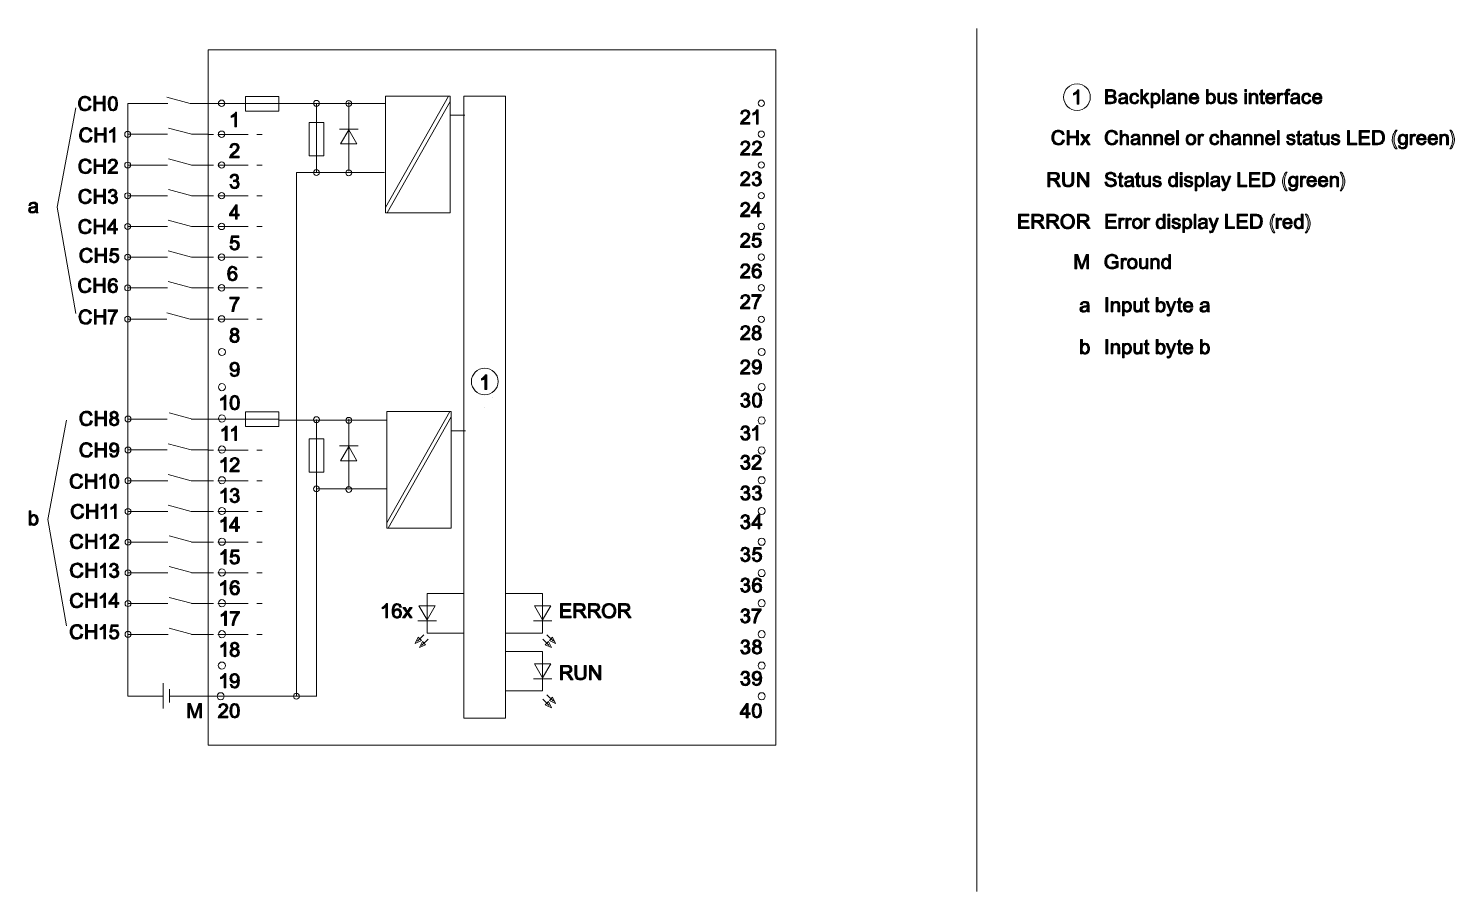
# Model space of a CAD drawing. Header units: inches. Extents: x -20 to 181, y -159 to -38.
import ezdxf

# ---------------------------------------------------------------- set-up
doc = ezdxf.new("R2010")
doc.units = ezdxf.units.IN
doc.header["$MEASUREMENT"] = 0
for name, color, linetype in [('GRAPHIC', 7, 'Continuous'), ('TEXT_GERMAN', 7, 'Continuous'), ('TEXT_NEUTRAL', 7, 'Continuous')]:
    doc.layers.add(name, color=color, linetype=linetype)

# ---------------------------------------------------------------- blocks, each defined once
blk = doc.blocks.new('block 4')
at = {"layer": 'GRAPHIC', "lineweight": 0}
for points in [[(35.21, -123.3), (35.67, -123.76), (34.8, -124.17), (35.21, -123.3)], [(36.02, -122.96), (35.11, -123.87)], [(35.4, -124.77), (35.81, -123.89), (36.27, -124.35), (35.4, -124.77)], [(36.62, -123.56), (35.71, -124.47)]]:
    blk.add_lwpolyline(points, dxfattribs=at)
blk = doc.blocks.new('block 5')
at = {"layer": 'GRAPHIC', "lineweight": 0}
for points in [[(52.72, -123.56), (53.63, -124.47)], [(53.94, -124.77), (53.53, -123.89), (53.07, -124.35), (53.94, -124.77)], [(53.32, -122.96), (54.23, -123.87)], [(54.12, -123.3), (53.66, -123.76), (54.54, -124.17), (54.12, -123.3)]]:
    blk.add_lwpolyline(points, dxfattribs=at)
blk = doc.blocks.new('block 6')
at = {"layer": 'GRAPHIC', "lineweight": 0}
for points in [[(52.72, -131.99), (53.63, -132.9)], [(53.32, -131.4), (54.23, -132.31)], [(54.12, -131.73), (53.66, -132.19), (54.54, -132.61), (54.12, -131.73)], [(53.94, -133.21), (53.53, -132.33), (53.07, -132.79), (53.94, -133.21)]]:
    blk.add_lwpolyline(points, dxfattribs=at)
blk = doc.blocks.new('block 3')
at = {"layer": 'GRAPHIC'}
for name in ['block 4', 'block 5', 'block 6']:
    blk.add_blockref(name, (0, 0), dxfattribs=at)
blk = doc.blocks.new('block 8')
at = {"layer": 'GRAPHIC', "lineweight": 0}
for points in [[(6.46, -52.63), (5.71, -52.63)], [(11.33, -52.63), (7.07, -52.63)], [(13.29, -52.63), (12.54, -52.63)]]:
    blk.add_lwpolyline(points, dxfattribs=at)
blk = doc.blocks.new('block 7')
at = {"layer": 'GRAPHIC'}
blk.add_blockref('block 8', (0, 0), dxfattribs=at)
blk = doc.blocks.new('block 10')
at = {"layer": 'GRAPHIC', "lineweight": 0}
for points in [[(6.46, -56.93), (5.71, -56.93)], [(11.33, -56.93), (7.07, -56.93)], [(13.29, -56.93), (12.54, -56.93)]]:
    blk.add_lwpolyline(points, dxfattribs=at)
blk = doc.blocks.new('block 9')
at = {"layer": 'GRAPHIC'}
blk.add_blockref('block 10', (0, 0), dxfattribs=at)
blk = doc.blocks.new('block 12')
at = {"layer": 'GRAPHIC', "lineweight": 0}
for points in [[(6.46, -61.24), (5.71, -61.24)], [(11.33, -61.24), (7.07, -61.24)], [(13.29, -61.24), (12.54, -61.24)]]:
    blk.add_lwpolyline(points, dxfattribs=at)
blk = doc.blocks.new('block 11')
at = {"layer": 'GRAPHIC'}
blk.add_blockref('block 12', (0, 0), dxfattribs=at)
blk = doc.blocks.new('block 14')
at = {"layer": 'GRAPHIC', "lineweight": 0}
for points in [[(6.46, -65.56), (5.71, -65.56)], [(11.33, -65.56), (7.07, -65.56)], [(13.29, -65.56), (12.54, -65.56)]]:
    blk.add_lwpolyline(points, dxfattribs=at)
blk = doc.blocks.new('block 13')
at = {"layer": 'GRAPHIC'}
blk.add_blockref('block 14', (0, 0), dxfattribs=at)
blk = doc.blocks.new('block 16')
at = {"layer": 'GRAPHIC', "lineweight": 0}
for points in [[(6.46, -69.89), (5.71, -69.89)], [(11.33, -69.89), (7.07, -69.89)], [(13.29, -69.89), (12.54, -69.89)]]:
    blk.add_lwpolyline(points, dxfattribs=at)
blk = doc.blocks.new('block 15')
at = {"layer": 'GRAPHIC'}
blk.add_blockref('block 16', (0, 0), dxfattribs=at)
blk = doc.blocks.new('block 18')
at = {"layer": 'GRAPHIC', "lineweight": 0}
for points in [[(6.46, -74.19), (5.71, -74.19)], [(11.33, -74.19), (7.07, -74.19)], [(13.29, -74.19), (12.54, -74.19)]]:
    blk.add_lwpolyline(points, dxfattribs=at)
blk = doc.blocks.new('block 17')
at = {"layer": 'GRAPHIC'}
blk.add_blockref('block 18', (0, 0), dxfattribs=at)
blk = doc.blocks.new('block 20')
at = {"layer": 'GRAPHIC', "lineweight": 0}
for points in [[(6.46, -78.59), (5.71, -78.59)], [(11.33, -78.59), (7.07, -78.59)], [(13.29, -78.59), (12.54, -78.59)]]:
    blk.add_lwpolyline(points, dxfattribs=at)
blk = doc.blocks.new('block 19')
at = {"layer": 'GRAPHIC'}
blk.add_blockref('block 20', (0, 0), dxfattribs=at)
blk = doc.blocks.new('block 22')
at = {"layer": 'GRAPHIC', "lineweight": 0}
for points in [[(6.46, -97.02), (5.71, -97.02)], [(11.33, -97.02), (7.07, -97.02)], [(13.29, -97.02), (12.54, -97.02)]]:
    blk.add_lwpolyline(points, dxfattribs=at)
blk = doc.blocks.new('block 21')
at = {"layer": 'GRAPHIC'}
blk.add_blockref('block 22', (0, 0), dxfattribs=at)
blk = doc.blocks.new('block 24')
at = {"layer": 'GRAPHIC', "lineweight": 0}
for points in [[(6.46, -101.3), (5.71, -101.3)], [(11.33, -101.3), (7.07, -101.3)], [(13.29, -101.3), (12.54, -101.3)]]:
    blk.add_lwpolyline(points, dxfattribs=at)
blk = doc.blocks.new('block 23')
at = {"layer": 'GRAPHIC'}
blk.add_blockref('block 24', (0, 0), dxfattribs=at)
blk = doc.blocks.new('block 26')
at = {"layer": 'GRAPHIC', "lineweight": 0}
for points in [[(6.46, -105.62), (5.71, -105.62)], [(11.33, -105.62), (7.07, -105.62)], [(13.29, -105.62), (12.54, -105.62)]]:
    blk.add_lwpolyline(points, dxfattribs=at)
blk = doc.blocks.new('block 25')
at = {"layer": 'GRAPHIC'}
blk.add_blockref('block 26', (0, 0), dxfattribs=at)
blk = doc.blocks.new('block 28')
at = {"layer": 'GRAPHIC', "lineweight": 0}
for points in [[(6.46, -109.94), (5.71, -109.94)], [(11.33, -109.94), (7.07, -109.94)], [(13.29, -109.94), (12.54, -109.94)]]:
    blk.add_lwpolyline(points, dxfattribs=at)
blk = doc.blocks.new('block 27')
at = {"layer": 'GRAPHIC'}
blk.add_blockref('block 28', (0, 0), dxfattribs=at)
blk = doc.blocks.new('block 30')
at = {"layer": 'GRAPHIC', "lineweight": 0}
for points in [[(6.46, -114.23), (5.71, -114.23)], [(11.33, -114.23), (7.07, -114.23)], [(13.29, -114.23), (12.54, -114.23)]]:
    blk.add_lwpolyline(points, dxfattribs=at)
blk = doc.blocks.new('block 29')
at = {"layer": 'GRAPHIC'}
blk.add_blockref('block 30', (0, 0), dxfattribs=at)
blk = doc.blocks.new('block 32')
at = {"layer": 'GRAPHIC', "lineweight": 0}
for points in [[(6.46, -118.58), (5.71, -118.58)], [(11.33, -118.58), (7.07, -118.58)], [(13.29, -118.58), (12.54, -118.58)]]:
    blk.add_lwpolyline(points, dxfattribs=at)
blk = doc.blocks.new('block 31')
at = {"layer": 'GRAPHIC'}
blk.add_blockref('block 32', (0, 0), dxfattribs=at)
blk = doc.blocks.new('block 34')
at = {"layer": 'GRAPHIC', "lineweight": 0}
for points in [[(6.46, -122.9), (5.71, -122.9)], [(11.33, -122.9), (7.07, -122.9)], [(13.29, -122.9), (12.54, -122.9)]]:
    blk.add_lwpolyline(points, dxfattribs=at)
blk = doc.blocks.new('block 33')
at = {"layer": 'GRAPHIC'}
blk.add_blockref('block 34', (0, 0), dxfattribs=at)
blk = doc.blocks.new('block 35')
at = {"layer": 'GRAPHIC', "lineweight": 0}
blk.add_lwpolyline([(7.6, -48.25), (7.6, -48.25)], dxfattribs=at)
blk.add_open_spline([(7.15, -48.25), (7.15, -48), (7.35, -47.8), (7.6, -47.8), (7.84, -47.8), (8.05, -48), (8.05, -48.25), (8.05, -48.49), (7.84, -48.7), (7.6, -48.7), (7.35, -48.7), (7.15, -48.49), (7.15, -48.25)], degree=3, knots=[0, 0, 0, 0, 1, 1, 1, 2, 2, 2, 3, 3, 3, 4, 4, 4, 4], dxfattribs=at)
blk = doc.blocks.new('block 36')
at = {"layer": 'GRAPHIC', "lineweight": 0}
blk.add_lwpolyline([(7.6, -74.19), (7.6, -74.19)], dxfattribs=at)
blk.add_open_spline([(7.15, -74.19), (7.15, -73.95), (7.35, -73.74), (7.6, -73.74), (7.84, -73.74), (8.05, -73.95), (8.05, -74.19), (8.05, -74.44), (7.84, -74.64), (7.6, -74.64), (7.35, -74.64), (7.15, -74.44), (7.15, -74.19)], degree=3, knots=[0, 0, 0, 0, 1, 1, 1, 2, 2, 2, 3, 3, 3, 4, 4, 4, 4], dxfattribs=at)
blk = doc.blocks.new('block 37')
at = {"layer": 'GRAPHIC', "lineweight": 0}
blk.add_lwpolyline([(7.6, -69.88), (7.6, -69.88)], dxfattribs=at)
blk.add_open_spline([(7.15, -69.88), (7.15, -69.63), (7.35, -69.43), (7.6, -69.43), (7.84, -69.43), (8.05, -69.63), (8.05, -69.88), (8.05, -70.12), (7.84, -70.33), (7.6, -70.33), (7.35, -70.33), (7.15, -70.12), (7.15, -69.88)], degree=3, knots=[0, 0, 0, 0, 1, 1, 1, 2, 2, 2, 3, 3, 3, 4, 4, 4, 4], dxfattribs=at)
blk = doc.blocks.new('block 38')
at = {"layer": 'GRAPHIC', "lineweight": 0}
blk.add_lwpolyline([(7.6, -65.56), (7.6, -65.56)], dxfattribs=at)
blk.add_open_spline([(7.15, -65.56), (7.15, -65.31), (7.35, -65.11), (7.6, -65.11), (7.84, -65.11), (8.05, -65.31), (8.05, -65.56), (8.05, -65.81), (7.84, -66.01), (7.6, -66.01), (7.35, -66.01), (7.15, -65.81), (7.15, -65.56)], degree=3, knots=[0, 0, 0, 0, 1, 1, 1, 2, 2, 2, 3, 3, 3, 4, 4, 4, 4], dxfattribs=at)
blk = doc.blocks.new('block 39')
at = {"layer": 'GRAPHIC', "lineweight": 0}
blk.add_lwpolyline([(7.6, -61.24), (7.6, -61.24)], dxfattribs=at)
blk.add_open_spline([(7.15, -61.24), (7.15, -60.99), (7.35, -60.79), (7.6, -60.79), (7.84, -60.79), (8.05, -60.99), (8.05, -61.24), (8.05, -61.49), (7.84, -61.69), (7.6, -61.69), (7.35, -61.69), (7.15, -61.49), (7.15, -61.24)], degree=3, knots=[0, 0, 0, 0, 1, 1, 1, 2, 2, 2, 3, 3, 3, 4, 4, 4, 4], dxfattribs=at)
blk = doc.blocks.new('block 40')
at = {"layer": 'GRAPHIC', "lineweight": 0}
blk.add_lwpolyline([(7.6, -56.92), (7.6, -56.92)], dxfattribs=at)
blk.add_open_spline([(7.15, -56.92), (7.15, -56.67), (7.35, -56.47), (7.6, -56.47), (7.84, -56.47), (8.05, -56.67), (8.05, -56.92), (8.05, -57.17), (7.84, -57.37), (7.6, -57.37), (7.35, -57.37), (7.15, -57.17), (7.15, -56.92)], degree=3, knots=[0, 0, 0, 0, 1, 1, 1, 2, 2, 2, 3, 3, 3, 4, 4, 4, 4], dxfattribs=at)
blk = doc.blocks.new('block 41')
at = {"layer": 'GRAPHIC', "lineweight": 0}
blk.add_lwpolyline([(7.6, -52.6), (7.6, -52.6)], dxfattribs=at)
blk.add_open_spline([(7.15, -52.6), (7.15, -52.35), (7.35, -52.15), (7.6, -52.15), (7.84, -52.15), (8.05, -52.35), (8.05, -52.6), (8.05, -52.85), (7.84, -53.05), (7.6, -53.05), (7.35, -53.05), (7.15, -52.85), (7.15, -52.6)], degree=3, knots=[0, 0, 0, 0, 1, 1, 1, 2, 2, 2, 3, 3, 3, 4, 4, 4, 4], dxfattribs=at)
blk = doc.blocks.new('block 42')
at = {"layer": 'GRAPHIC', "lineweight": 0}
blk.add_lwpolyline([(7.65, -122.88), (7.65, -122.88)], dxfattribs=at)
blk.add_open_spline([(7.15, -122.88), (7.15, -122.6), (7.37, -122.38), (7.65, -122.38), (7.92, -122.38), (8.15, -122.6), (8.15, -122.88), (8.15, -123.16), (7.92, -123.38), (7.65, -123.38), (7.37, -123.38), (7.15, -123.16), (7.15, -122.88)], degree=3, knots=[0, 0, 0, 0, 1, 1, 1, 2, 2, 2, 3, 3, 3, 4, 4, 4, 4], dxfattribs=at)
blk = doc.blocks.new('block 43')
at = {"layer": 'GRAPHIC', "lineweight": 0}
blk.add_lwpolyline([(7.65, -118.52), (7.65, -118.52)], dxfattribs=at)
blk.add_open_spline([(7.15, -118.52), (7.15, -118.24), (7.37, -118.02), (7.65, -118.02), (7.92, -118.02), (8.15, -118.24), (8.15, -118.52), (8.15, -118.79), (7.92, -119.02), (7.65, -119.02), (7.37, -119.02), (7.15, -118.79), (7.15, -118.52)], degree=3, knots=[0, 0, 0, 0, 1, 1, 1, 2, 2, 2, 3, 3, 3, 4, 4, 4, 4], dxfattribs=at)
blk = doc.blocks.new('block 44')
at = {"layer": 'GRAPHIC', "lineweight": 0}
blk.add_lwpolyline([(7.65, -114.2), (7.65, -114.2)], dxfattribs=at)
blk.add_open_spline([(7.15, -114.2), (7.15, -113.92), (7.37, -113.7), (7.65, -113.7), (7.92, -113.7), (8.15, -113.92), (8.15, -114.2), (8.15, -114.47), (7.92, -114.7), (7.65, -114.7), (7.37, -114.7), (7.15, -114.47), (7.15, -114.2)], degree=3, knots=[0, 0, 0, 0, 1, 1, 1, 2, 2, 2, 3, 3, 3, 4, 4, 4, 4], dxfattribs=at)
blk = doc.blocks.new('block 45')
at = {"layer": 'GRAPHIC', "lineweight": 0}
blk.add_lwpolyline([(7.65, -109.88), (7.65, -109.88)], dxfattribs=at)
blk.add_open_spline([(7.15, -109.88), (7.15, -109.6), (7.37, -109.38), (7.65, -109.38), (7.92, -109.38), (8.15, -109.6), (8.15, -109.88), (8.15, -110.16), (7.92, -110.38), (7.65, -110.38), (7.37, -110.38), (7.15, -110.16), (7.15, -109.88)], degree=3, knots=[0, 0, 0, 0, 1, 1, 1, 2, 2, 2, 3, 3, 3, 4, 4, 4, 4], dxfattribs=at)
blk = doc.blocks.new('block 46')
at = {"layer": 'GRAPHIC', "lineweight": 0}
blk.add_lwpolyline([(7.65, -105.56), (7.65, -105.56)], dxfattribs=at)
blk.add_open_spline([(7.15, -105.56), (7.15, -105.28), (7.37, -105.06), (7.65, -105.06), (7.92, -105.06), (8.15, -105.28), (8.15, -105.56), (8.15, -105.84), (7.92, -106.06), (7.65, -106.06), (7.37, -106.06), (7.15, -105.84), (7.15, -105.56)], degree=3, knots=[0, 0, 0, 0, 1, 1, 1, 2, 2, 2, 3, 3, 3, 4, 4, 4, 4], dxfattribs=at)
blk = doc.blocks.new('block 47')
at = {"layer": 'GRAPHIC', "lineweight": 0}
blk.add_lwpolyline([(7.65, -101.24), (7.65, -101.24)], dxfattribs=at)
blk.add_open_spline([(7.15, -101.24), (7.15, -100.96), (7.37, -100.74), (7.65, -100.74), (7.92, -100.74), (8.15, -100.96), (8.15, -101.24), (8.15, -101.52), (7.92, -101.74), (7.65, -101.74), (7.37, -101.74), (7.15, -101.52), (7.15, -101.24)], degree=3, knots=[0, 0, 0, 0, 1, 1, 1, 2, 2, 2, 3, 3, 3, 4, 4, 4, 4], dxfattribs=at)
blk = doc.blocks.new('block 48')
at = {"layer": 'GRAPHIC', "lineweight": 0}
blk.add_lwpolyline([(7.65, -96.92), (7.65, -96.92)], dxfattribs=at)
blk.add_open_spline([(7.15, -96.92), (7.15, -96.65), (7.37, -96.42), (7.65, -96.42), (7.92, -96.42), (8.15, -96.65), (8.15, -96.92), (8.15, -97.2), (7.92, -97.42), (7.65, -97.42), (7.37, -97.42), (7.15, -97.2), (7.15, -96.92)], degree=3, knots=[0, 0, 0, 0, 1, 1, 1, 2, 2, 2, 3, 3, 3, 4, 4, 4, 4], dxfattribs=at)
blk = doc.blocks.new('block 49')
at = {"layer": 'GRAPHIC', "lineweight": 0}
blk.add_lwpolyline([(7.65, -92.56), (7.65, -92.56)], dxfattribs=at)
blk.add_open_spline([(7.15, -92.56), (7.15, -92.28), (7.37, -92.06), (7.65, -92.06), (7.92, -92.06), (8.15, -92.28), (8.15, -92.56), (8.15, -92.83), (7.92, -93.06), (7.65, -93.06), (7.37, -93.06), (7.15, -92.83), (7.15, -92.56)], degree=3, knots=[0, 0, 0, 0, 1, 1, 1, 2, 2, 2, 3, 3, 3, 4, 4, 4, 4], dxfattribs=at)
blk = doc.blocks.new('block 50')
at = {"layer": 'GRAPHIC', "lineweight": 0}
blk.add_lwpolyline([(-5.6, -78.59), (-5.6, -78.59)], dxfattribs=at)
blk.add_open_spline([(-6.01, -78.59), (-6.01, -78.36), (-5.83, -78.17), (-5.6, -78.17), (-5.37, -78.17), (-5.18, -78.36), (-5.18, -78.59), (-5.18, -78.82), (-5.37, -79), (-5.6, -79), (-5.83, -79), (-6.01, -78.82), (-6.01, -78.59)], degree=3, knots=[0, 0, 0, 0, 1, 1, 1, 2, 2, 2, 3, 3, 3, 4, 4, 4, 4], dxfattribs=at)
blk = doc.blocks.new('block 51')
at = {"layer": 'GRAPHIC', "lineweight": 0}
blk.add_lwpolyline([(-5.6, -74.21), (-5.6, -74.21)], dxfattribs=at)
blk.add_open_spline([(-6.01, -74.21), (-6.01, -73.98), (-5.83, -73.79), (-5.6, -73.79), (-5.37, -73.79), (-5.18, -73.98), (-5.18, -74.21), (-5.18, -74.43), (-5.37, -74.62), (-5.6, -74.62), (-5.83, -74.62), (-6.01, -74.43), (-6.01, -74.21)], degree=3, knots=[0, 0, 0, 0, 1, 1, 1, 2, 2, 2, 3, 3, 3, 4, 4, 4, 4], dxfattribs=at)
blk = doc.blocks.new('block 52')
at = {"layer": 'GRAPHIC', "lineweight": 0}
blk.add_lwpolyline([(-5.6, -69.89), (-5.6, -69.89)], dxfattribs=at)
blk.add_open_spline([(-6.01, -69.89), (-6.01, -69.66), (-5.83, -69.47), (-5.6, -69.47), (-5.37, -69.47), (-5.18, -69.66), (-5.18, -69.89), (-5.18, -70.12), (-5.37, -70.3), (-5.6, -70.3), (-5.83, -70.3), (-6.01, -70.12), (-6.01, -69.89)], degree=3, knots=[0, 0, 0, 0, 1, 1, 1, 2, 2, 2, 3, 3, 3, 4, 4, 4, 4], dxfattribs=at)
blk = doc.blocks.new('block 53')
at = {"layer": 'GRAPHIC', "lineweight": 0}
blk.add_lwpolyline([(-5.6, -65.57), (-5.6, -65.57)], dxfattribs=at)
blk.add_open_spline([(-6.01, -65.57), (-6.01, -65.34), (-5.83, -65.15), (-5.6, -65.15), (-5.37, -65.15), (-5.18, -65.34), (-5.18, -65.57), (-5.18, -65.8), (-5.37, -65.98), (-5.6, -65.98), (-5.83, -65.98), (-6.01, -65.8), (-6.01, -65.57)], degree=3, knots=[0, 0, 0, 0, 1, 1, 1, 2, 2, 2, 3, 3, 3, 4, 4, 4, 4], dxfattribs=at)
blk = doc.blocks.new('block 54')
at = {"layer": 'GRAPHIC', "lineweight": 0}
blk.add_lwpolyline([(-5.6, -61.25), (-5.6, -61.25)], dxfattribs=at)
blk.add_open_spline([(-6.01, -61.25), (-6.01, -61.02), (-5.83, -60.83), (-5.6, -60.83), (-5.37, -60.83), (-5.18, -61.02), (-5.18, -61.25), (-5.18, -61.48), (-5.37, -61.66), (-5.6, -61.66), (-5.83, -61.66), (-6.01, -61.48), (-6.01, -61.25)], degree=3, knots=[0, 0, 0, 0, 1, 1, 1, 2, 2, 2, 3, 3, 3, 4, 4, 4, 4], dxfattribs=at)
blk = doc.blocks.new('block 55')
at = {"layer": 'GRAPHIC', "lineweight": 0}
blk.add_lwpolyline([(-5.6, -56.93), (-5.6, -56.93)], dxfattribs=at)
blk.add_open_spline([(-6.01, -56.93), (-6.01, -56.7), (-5.83, -56.52), (-5.6, -56.52), (-5.37, -56.52), (-5.18, -56.7), (-5.18, -56.93), (-5.18, -57.16), (-5.37, -57.34), (-5.6, -57.34), (-5.83, -57.34), (-6.01, -57.16), (-6.01, -56.93)], degree=3, knots=[0, 0, 0, 0, 1, 1, 1, 2, 2, 2, 3, 3, 3, 4, 4, 4, 4], dxfattribs=at)
blk = doc.blocks.new('block 56')
at = {"layer": 'GRAPHIC', "lineweight": 0}
blk.add_lwpolyline([(-5.6, -52.61), (-5.6, -52.61)], dxfattribs=at)
blk.add_open_spline([(-6.01, -52.61), (-6.01, -52.38), (-5.83, -52.2), (-5.6, -52.2), (-5.37, -52.2), (-5.18, -52.38), (-5.18, -52.61), (-5.18, -52.84), (-5.37, -53.03), (-5.6, -53.03), (-5.83, -53.03), (-6.01, -52.84), (-6.01, -52.61)], degree=3, knots=[0, 0, 0, 0, 1, 1, 1, 2, 2, 2, 3, 3, 3, 4, 4, 4, 4], dxfattribs=at)
blk = doc.blocks.new('block 57')
at = {"layer": 'GRAPHIC', "lineweight": 0}
blk.add_lwpolyline([(7.6, -78.56), (7.6, -78.56)], dxfattribs=at)
blk.add_open_spline([(7.15, -78.56), (7.15, -78.31), (7.35, -78.11), (7.6, -78.11), (7.84, -78.11), (8.05, -78.31), (8.05, -78.56), (8.05, -78.81), (7.84, -79.01), (7.6, -79.01), (7.35, -79.01), (7.15, -78.81), (7.15, -78.56)], degree=3, knots=[0, 0, 0, 0, 1, 1, 1, 2, 2, 2, 3, 3, 3, 4, 4, 4, 4], dxfattribs=at)
blk = doc.blocks.new('block 58')
at = {"layer": 'GRAPHIC', "lineweight": 0}
blk.add_lwpolyline([(-5.56, -92.63), (-5.56, -92.63)], dxfattribs=at)
blk.add_open_spline([(-5.97, -92.63), (-5.97, -92.4), (-5.78, -92.22), (-5.56, -92.22), (-5.33, -92.22), (-5.14, -92.4), (-5.14, -92.63), (-5.14, -92.86), (-5.33, -93.05), (-5.56, -93.05), (-5.78, -93.05), (-5.97, -92.86), (-5.97, -92.63)], degree=3, knots=[0, 0, 0, 0, 1, 1, 1, 2, 2, 2, 3, 3, 3, 4, 4, 4, 4], dxfattribs=at)
blk = doc.blocks.new('block 59')
at = {"layer": 'GRAPHIC', "lineweight": 0}
blk.add_lwpolyline([(-5.56, -96.98), (-5.56, -96.98)], dxfattribs=at)
blk.add_open_spline([(-5.97, -96.98), (-5.97, -96.75), (-5.78, -96.57), (-5.56, -96.57), (-5.33, -96.57), (-5.14, -96.75), (-5.14, -96.98), (-5.14, -97.21), (-5.33, -97.4), (-5.56, -97.4), (-5.78, -97.4), (-5.97, -97.21), (-5.97, -96.98)], degree=3, knots=[0, 0, 0, 0, 1, 1, 1, 2, 2, 2, 3, 3, 3, 4, 4, 4, 4], dxfattribs=at)
blk = doc.blocks.new('block 60')
at = {"layer": 'GRAPHIC', "lineweight": 0}
blk.add_lwpolyline([(-5.56, -101.3), (-5.56, -101.3)], dxfattribs=at)
blk.add_open_spline([(-5.97, -101.3), (-5.97, -101.07), (-5.78, -100.89), (-5.56, -100.89), (-5.33, -100.89), (-5.14, -101.07), (-5.14, -101.3), (-5.14, -101.53), (-5.33, -101.72), (-5.56, -101.72), (-5.78, -101.72), (-5.97, -101.53), (-5.97, -101.3)], degree=3, knots=[0, 0, 0, 0, 1, 1, 1, 2, 2, 2, 3, 3, 3, 4, 4, 4, 4], dxfattribs=at)
blk = doc.blocks.new('block 61')
at = {"layer": 'GRAPHIC', "lineweight": 0}
blk.add_lwpolyline([(-5.56, -105.62), (-5.56, -105.62)], dxfattribs=at)
blk.add_open_spline([(-5.97, -105.62), (-5.97, -105.39), (-5.78, -105.21), (-5.56, -105.21), (-5.33, -105.21), (-5.14, -105.39), (-5.14, -105.62), (-5.14, -105.85), (-5.33, -106.04), (-5.56, -106.04), (-5.78, -106.04), (-5.97, -105.85), (-5.97, -105.62)], degree=3, knots=[0, 0, 0, 0, 1, 1, 1, 2, 2, 2, 3, 3, 3, 4, 4, 4, 4], dxfattribs=at)
blk = doc.blocks.new('block 62')
at = {"layer": 'GRAPHIC', "lineweight": 0}
blk.add_lwpolyline([(-5.56, -109.94), (-5.56, -109.94)], dxfattribs=at)
blk.add_open_spline([(-5.97, -109.94), (-5.97, -109.71), (-5.78, -109.53), (-5.56, -109.53), (-5.33, -109.53), (-5.14, -109.71), (-5.14, -109.94), (-5.14, -110.17), (-5.33, -110.35), (-5.56, -110.35), (-5.78, -110.35), (-5.97, -110.17), (-5.97, -109.94)], degree=3, knots=[0, 0, 0, 0, 1, 1, 1, 2, 2, 2, 3, 3, 3, 4, 4, 4, 4], dxfattribs=at)
blk = doc.blocks.new('block 63')
at = {"layer": 'GRAPHIC', "lineweight": 0}
blk.add_lwpolyline([(-5.56, -114.26), (-5.56, -114.26)], dxfattribs=at)
blk.add_open_spline([(-5.97, -114.26), (-5.97, -114.03), (-5.78, -113.84), (-5.56, -113.84), (-5.33, -113.84), (-5.14, -114.03), (-5.14, -114.26), (-5.14, -114.49), (-5.33, -114.67), (-5.56, -114.67), (-5.78, -114.67), (-5.97, -114.49), (-5.97, -114.26)], degree=3, knots=[0, 0, 0, 0, 1, 1, 1, 2, 2, 2, 3, 3, 3, 4, 4, 4, 4], dxfattribs=at)
blk = doc.blocks.new('block 64')
at = {"layer": 'GRAPHIC', "lineweight": 0}
blk.add_lwpolyline([(-5.56, -118.58), (-5.56, -118.58)], dxfattribs=at)
blk.add_open_spline([(-5.97, -118.58), (-5.97, -118.35), (-5.78, -118.16), (-5.56, -118.16), (-5.33, -118.16), (-5.14, -118.35), (-5.14, -118.58), (-5.14, -118.81), (-5.33, -118.99), (-5.56, -118.99), (-5.78, -118.99), (-5.97, -118.81), (-5.97, -118.58)], degree=3, knots=[0, 0, 0, 0, 1, 1, 1, 2, 2, 2, 3, 3, 3, 4, 4, 4, 4], dxfattribs=at)
blk = doc.blocks.new('block 65')
at = {"layer": 'GRAPHIC', "lineweight": 0}
blk.add_lwpolyline([(-5.56, -122.9), (-5.56, -122.9)], dxfattribs=at)
blk.add_open_spline([(-5.97, -122.9), (-5.97, -122.67), (-5.78, -122.48), (-5.56, -122.48), (-5.33, -122.48), (-5.14, -122.67), (-5.14, -122.9), (-5.14, -123.13), (-5.33, -123.31), (-5.56, -123.31), (-5.78, -123.31), (-5.97, -123.13), (-5.97, -122.9)], degree=3, knots=[0, 0, 0, 0, 1, 1, 1, 2, 2, 2, 3, 3, 3, 4, 4, 4, 4], dxfattribs=at)
blk = doc.blocks.new('block 66')
at = {"layer": 'GRAPHIC', "lineweight": 0}
blk.add_lwpolyline([(7.65, -83.21), (7.65, -83.21)], dxfattribs=at)
blk.add_open_spline([(7.15, -83.21), (7.15, -82.93), (7.37, -82.71), (7.65, -82.71), (7.92, -82.71), (8.15, -82.93), (8.15, -83.21), (8.15, -83.48), (7.92, -83.71), (7.65, -83.71), (7.37, -83.71), (7.15, -83.48), (7.15, -83.21)], degree=3, knots=[0, 0, 0, 0, 1, 1, 1, 2, 2, 2, 3, 3, 3, 4, 4, 4, 4], dxfattribs=at)
blk = doc.blocks.new('block 67')
at = {"layer": 'GRAPHIC', "lineweight": 0}
blk.add_lwpolyline([(83.44, -48.25), (83.44, -48.25)], dxfattribs=at)
blk.add_open_spline([(82.99, -48.25), (82.99, -48), (83.19, -47.8), (83.44, -47.8), (83.69, -47.8), (83.89, -48), (83.89, -48.25), (83.89, -48.49), (83.69, -48.7), (83.44, -48.7), (83.19, -48.7), (82.99, -48.49), (82.99, -48.25)], degree=3, knots=[0, 0, 0, 0, 1, 1, 1, 2, 2, 2, 3, 3, 3, 4, 4, 4, 4], dxfattribs=at)
blk = doc.blocks.new('block 68')
at = {"layer": 'GRAPHIC', "lineweight": 0}
blk.add_lwpolyline([(83.44, -74.19), (83.44, -74.19)], dxfattribs=at)
blk.add_open_spline([(82.99, -74.19), (82.99, -73.95), (83.19, -73.74), (83.44, -73.74), (83.69, -73.74), (83.89, -73.95), (83.89, -74.19), (83.89, -74.44), (83.69, -74.64), (83.44, -74.64), (83.19, -74.64), (82.99, -74.44), (82.99, -74.19)], degree=3, knots=[0, 0, 0, 0, 1, 1, 1, 2, 2, 2, 3, 3, 3, 4, 4, 4, 4], dxfattribs=at)
blk = doc.blocks.new('block 69')
at = {"layer": 'GRAPHIC', "lineweight": 0}
blk.add_lwpolyline([(83.44, -69.88), (83.44, -69.88)], dxfattribs=at)
blk.add_open_spline([(82.99, -69.88), (82.99, -69.63), (83.19, -69.43), (83.44, -69.43), (83.69, -69.43), (83.89, -69.63), (83.89, -69.88), (83.89, -70.12), (83.69, -70.33), (83.44, -70.33), (83.19, -70.33), (82.99, -70.12), (82.99, -69.88)], degree=3, knots=[0, 0, 0, 0, 1, 1, 1, 2, 2, 2, 3, 3, 3, 4, 4, 4, 4], dxfattribs=at)
blk = doc.blocks.new('block 70')
at = {"layer": 'GRAPHIC', "lineweight": 0}
blk.add_lwpolyline([(83.44, -65.56), (83.44, -65.56)], dxfattribs=at)
blk.add_open_spline([(82.99, -65.56), (82.99, -65.31), (83.19, -65.11), (83.44, -65.11), (83.69, -65.11), (83.89, -65.31), (83.89, -65.56), (83.89, -65.81), (83.69, -66.01), (83.44, -66.01), (83.19, -66.01), (82.99, -65.81), (82.99, -65.56)], degree=3, knots=[0, 0, 0, 0, 1, 1, 1, 2, 2, 2, 3, 3, 3, 4, 4, 4, 4], dxfattribs=at)
blk = doc.blocks.new('block 71')
at = {"layer": 'GRAPHIC', "lineweight": 0}
blk.add_lwpolyline([(83.44, -61.24), (83.44, -61.24)], dxfattribs=at)
blk.add_open_spline([(82.99, -61.24), (82.99, -60.99), (83.19, -60.79), (83.44, -60.79), (83.69, -60.79), (83.89, -60.99), (83.89, -61.24), (83.89, -61.49), (83.69, -61.69), (83.44, -61.69), (83.19, -61.69), (82.99, -61.49), (82.99, -61.24)], degree=3, knots=[0, 0, 0, 0, 1, 1, 1, 2, 2, 2, 3, 3, 3, 4, 4, 4, 4], dxfattribs=at)
blk = doc.blocks.new('block 72')
at = {"layer": 'GRAPHIC', "lineweight": 0}
blk.add_lwpolyline([(83.44, -56.92), (83.44, -56.92)], dxfattribs=at)
blk.add_open_spline([(82.99, -56.92), (82.99, -56.67), (83.19, -56.47), (83.44, -56.47), (83.69, -56.47), (83.89, -56.67), (83.89, -56.92), (83.89, -57.17), (83.69, -57.37), (83.44, -57.37), (83.19, -57.37), (82.99, -57.17), (82.99, -56.92)], degree=3, knots=[0, 0, 0, 0, 1, 1, 1, 2, 2, 2, 3, 3, 3, 4, 4, 4, 4], dxfattribs=at)
blk = doc.blocks.new('block 73')
at = {"layer": 'GRAPHIC', "lineweight": 0}
blk.add_lwpolyline([(83.44, -52.6), (83.44, -52.6)], dxfattribs=at)
blk.add_open_spline([(82.99, -52.6), (82.99, -52.35), (83.19, -52.15), (83.44, -52.15), (83.69, -52.15), (83.89, -52.35), (83.89, -52.6), (83.89, -52.85), (83.69, -53.05), (83.44, -53.05), (83.19, -53.05), (82.99, -52.85), (82.99, -52.6)], degree=3, knots=[0, 0, 0, 0, 1, 1, 1, 2, 2, 2, 3, 3, 3, 4, 4, 4, 4], dxfattribs=at)
blk = doc.blocks.new('block 74')
at = {"layer": 'GRAPHIC', "lineweight": 0}
blk.add_lwpolyline([(83.49, -122.88), (83.49, -122.88)], dxfattribs=at)
blk.add_open_spline([(82.99, -122.88), (82.99, -122.6), (83.21, -122.38), (83.49, -122.38), (83.76, -122.38), (83.99, -122.6), (83.99, -122.88), (83.99, -123.16), (83.76, -123.38), (83.49, -123.38), (83.21, -123.38), (82.99, -123.16), (82.99, -122.88)], degree=3, knots=[0, 0, 0, 0, 1, 1, 1, 2, 2, 2, 3, 3, 3, 4, 4, 4, 4], dxfattribs=at)
blk = doc.blocks.new('block 75')
at = {"layer": 'GRAPHIC', "lineweight": 0}
blk.add_lwpolyline([(83.49, -118.52), (83.49, -118.52)], dxfattribs=at)
blk.add_open_spline([(82.99, -118.52), (82.99, -118.24), (83.21, -118.02), (83.49, -118.02), (83.76, -118.02), (83.99, -118.24), (83.99, -118.52), (83.99, -118.79), (83.76, -119.02), (83.49, -119.02), (83.21, -119.02), (82.99, -118.79), (82.99, -118.52)], degree=3, knots=[0, 0, 0, 0, 1, 1, 1, 2, 2, 2, 3, 3, 3, 4, 4, 4, 4], dxfattribs=at)
blk = doc.blocks.new('block 76')
at = {"layer": 'GRAPHIC', "lineweight": 0}
blk.add_lwpolyline([(83.49, -114.29), (83.49, -114.29)], dxfattribs=at)
blk.add_open_spline([(82.99, -114.29), (82.99, -114.01), (83.21, -113.79), (83.49, -113.79), (83.76, -113.79), (83.99, -114.01), (83.99, -114.29), (83.99, -114.57), (83.76, -114.79), (83.49, -114.79), (83.21, -114.79), (82.99, -114.57), (82.99, -114.29)], degree=3, knots=[0, 0, 0, 0, 1, 1, 1, 2, 2, 2, 3, 3, 3, 4, 4, 4, 4], dxfattribs=at)
blk = doc.blocks.new('block 77')
at = {"layer": 'GRAPHIC', "lineweight": 0}
blk.add_lwpolyline([(83.49, -109.88), (83.49, -109.88)], dxfattribs=at)
blk.add_open_spline([(82.99, -109.88), (82.99, -109.6), (83.21, -109.38), (83.49, -109.38), (83.76, -109.38), (83.99, -109.6), (83.99, -109.88), (83.99, -110.16), (83.76, -110.38), (83.49, -110.38), (83.21, -110.38), (82.99, -110.16), (82.99, -109.88)], degree=3, knots=[0, 0, 0, 0, 1, 1, 1, 2, 2, 2, 3, 3, 3, 4, 4, 4, 4], dxfattribs=at)
blk = doc.blocks.new('block 78')
at = {"layer": 'GRAPHIC', "lineweight": 0}
blk.add_lwpolyline([(83.49, -105.56), (83.49, -105.56)], dxfattribs=at)
blk.add_open_spline([(82.99, -105.56), (82.99, -105.28), (83.21, -105.06), (83.49, -105.06), (83.76, -105.06), (83.99, -105.28), (83.99, -105.56), (83.99, -105.84), (83.76, -106.06), (83.49, -106.06), (83.21, -106.06), (82.99, -105.84), (82.99, -105.56)], degree=3, knots=[0, 0, 0, 0, 1, 1, 1, 2, 2, 2, 3, 3, 3, 4, 4, 4, 4], dxfattribs=at)
blk = doc.blocks.new('block 79')
at = {"layer": 'GRAPHIC', "lineweight": 0}
blk.add_lwpolyline([(83.49, -101.24), (83.49, -101.24)], dxfattribs=at)
blk.add_open_spline([(82.99, -101.24), (82.99, -100.96), (83.21, -100.74), (83.49, -100.74), (83.76, -100.74), (83.99, -100.96), (83.99, -101.24), (83.99, -101.52), (83.76, -101.74), (83.49, -101.74), (83.21, -101.74), (82.99, -101.52), (82.99, -101.24)], degree=3, knots=[0, 0, 0, 0, 1, 1, 1, 2, 2, 2, 3, 3, 3, 4, 4, 4, 4], dxfattribs=at)
blk = doc.blocks.new('block 80')
at = {"layer": 'GRAPHIC', "lineweight": 0}
blk.add_lwpolyline([(83.49, -97.05), (83.49, -97.05)], dxfattribs=at)
blk.add_open_spline([(82.99, -97.05), (82.99, -96.78), (83.21, -96.55), (83.49, -96.55), (83.76, -96.55), (83.99, -96.78), (83.99, -97.05), (83.99, -97.33), (83.76, -97.55), (83.49, -97.55), (83.21, -97.55), (82.99, -97.33), (82.99, -97.05)], degree=3, knots=[0, 0, 0, 0, 1, 1, 1, 2, 2, 2, 3, 3, 3, 4, 4, 4, 4], dxfattribs=at)
blk = doc.blocks.new('block 81')
at = {"layer": 'GRAPHIC', "lineweight": 0}
blk.add_lwpolyline([(83.49, -127.29), (83.49, -127.29)], dxfattribs=at)
blk.add_open_spline([(82.99, -127.29), (82.99, -127.02), (83.21, -126.79), (83.49, -126.79), (83.76, -126.79), (83.99, -127.02), (83.99, -127.29), (83.99, -127.57), (83.76, -127.79), (83.49, -127.79), (83.21, -127.79), (82.99, -127.57), (82.99, -127.29)], degree=3, knots=[0, 0, 0, 0, 1, 1, 1, 2, 2, 2, 3, 3, 3, 4, 4, 4, 4], dxfattribs=at)
blk = doc.blocks.new('block 82')
at = {"layer": 'GRAPHIC', "lineweight": 0}
blk.add_lwpolyline([(83.49, -92.84), (83.49, -92.84)], dxfattribs=at)
blk.add_open_spline([(82.99, -92.84), (82.99, -92.56), (83.21, -92.34), (83.49, -92.34), (83.76, -92.34), (83.99, -92.56), (83.99, -92.84), (83.99, -93.12), (83.76, -93.34), (83.49, -93.34), (83.21, -93.34), (82.99, -93.12), (82.99, -92.84)], degree=3, knots=[0, 0, 0, 0, 1, 1, 1, 2, 2, 2, 3, 3, 3, 4, 4, 4, 4], dxfattribs=at)
blk = doc.blocks.new('block 83')
at = {"layer": 'GRAPHIC', "lineweight": 0}
blk.add_lwpolyline([(83.44, -78.62), (83.44, -78.62)], dxfattribs=at)
blk.add_open_spline([(82.99, -78.62), (82.99, -78.37), (83.19, -78.17), (83.44, -78.17), (83.69, -78.17), (83.89, -78.37), (83.89, -78.62), (83.89, -78.87), (83.69, -79.07), (83.44, -79.07), (83.19, -79.07), (82.99, -78.87), (82.99, -78.62)], degree=3, knots=[0, 0, 0, 0, 1, 1, 1, 2, 2, 2, 3, 3, 3, 4, 4, 4, 4], dxfattribs=at)
blk = doc.blocks.new('block 84')
at = {"layer": 'GRAPHIC', "lineweight": 0}
blk.add_lwpolyline([(83.49, -83.21), (83.49, -83.21)], dxfattribs=at)
blk.add_open_spline([(82.99, -83.21), (82.99, -82.93), (83.21, -82.71), (83.49, -82.71), (83.76, -82.71), (83.99, -82.93), (83.99, -83.21), (83.99, -83.48), (83.76, -83.71), (83.49, -83.71), (83.21, -83.71), (82.99, -83.48), (82.99, -83.21)], degree=3, knots=[0, 0, 0, 0, 1, 1, 1, 2, 2, 2, 3, 3, 3, 4, 4, 4, 4], dxfattribs=at)
blk = doc.blocks.new('block 85')
at = {"layer": 'GRAPHIC', "lineweight": 0}
blk.add_lwpolyline([(83.49, -88.15), (83.49, -88.15)], dxfattribs=at)
blk.add_open_spline([(82.99, -88.15), (82.99, -87.87), (83.21, -87.65), (83.49, -87.65), (83.76, -87.65), (83.99, -87.87), (83.99, -88.15), (83.99, -88.42), (83.76, -88.65), (83.49, -88.65), (83.21, -88.65), (82.99, -88.42), (82.99, -88.15)], degree=3, knots=[0, 0, 0, 0, 1, 1, 1, 2, 2, 2, 3, 3, 3, 4, 4, 4, 4], dxfattribs=at)
blk = doc.blocks.new('block 86')
at = {"layer": 'GRAPHIC', "lineweight": 0}
blk.add_lwpolyline([(83.49, -131.6), (83.49, -131.6)], dxfattribs=at)
blk.add_open_spline([(83.99, -131.6), (83.99, -131.32), (83.76, -131.1), (83.49, -131.1), (83.21, -131.1), (82.99, -131.32), (82.99, -131.6), (82.99, -131.87), (83.21, -132.1), (83.49, -132.1), (83.76, -132.1), (83.99, -131.87), (83.99, -131.6)], degree=3, knots=[0, 0, 0, 0, 1, 1, 1, 2, 2, 2, 3, 3, 3, 4, 4, 4, 4], dxfattribs=at)
blk = doc.blocks.new('block 87')
at = {"layer": 'GRAPHIC', "lineweight": 0}
blk.add_lwpolyline([(7.65, -88.15), (7.65, -88.15)], dxfattribs=at)
blk.add_open_spline([(7.15, -88.15), (7.15, -87.87), (7.37, -87.65), (7.65, -87.65), (7.92, -87.65), (8.15, -87.87), (8.15, -88.15), (8.15, -88.42), (7.92, -88.65), (7.65, -88.65), (7.37, -88.65), (7.15, -88.42), (7.15, -88.15)], degree=3, knots=[0, 0, 0, 0, 1, 1, 1, 2, 2, 2, 3, 3, 3, 4, 4, 4, 4], dxfattribs=at)
blk = doc.blocks.new('block 88')
at = {"layer": 'GRAPHIC', "lineweight": 0}
for points in [[(15.65, -91.62), (15.65, -93.69), (10.94, -93.69), (10.94, -91.62), (15.65, -91.62)], [(13.29, -92.65), (13.29, -92.65)]]:
    blk.add_lwpolyline(points, dxfattribs=at)
blk = doc.blocks.new('block 91')
at = {"layer": 'GRAPHIC', "lineweight": 0}
for points in [[(52.71, -120.88), (51.56, -118.89), (53.86, -118.89), (52.71, -120.88)], [(54.02, -120.99), (51.41, -120.99)]]:
    blk.add_lwpolyline(points, dxfattribs=at)
blk = doc.blocks.new('block 90')
at = {"layer": 'GRAPHIC', "lineweight": 0}
blk.add_lwpolyline([(47.51, -117.17), (52.71, -117.17), (52.71, -122.72), (47.51, -122.72)], dxfattribs=at)
at = {"layer": 'GRAPHIC'}
blk.add_blockref('block 91', (0, 0), dxfattribs=at)
blk = doc.blocks.new('block 89')
at = {"layer": 'GRAPHIC'}
blk.add_blockref('block 90', (0, 0), dxfattribs=at)
blk = doc.blocks.new('block 92')
at = {"layer": 'GRAPHIC', "lineweight": 0}
for points in [[(52.71, -129.02), (51.56, -127.03), (53.86, -127.03), (52.71, -129.02)], [(54.02, -129.13), (51.41, -129.13)]]:
    blk.add_lwpolyline(points, dxfattribs=at)
blk = doc.blocks.new('block 94')
at = {"layer": 'GRAPHIC', "lineweight": 0}
for points in [[(36.48, -120.88), (37.63, -118.89), (35.33, -118.89), (36.48, -120.88)], [(35.17, -120.99), (37.78, -120.99)]]:
    blk.add_lwpolyline(points, dxfattribs=at)
blk = doc.blocks.new('block 93')
at = {"layer": 'GRAPHIC', "lineweight": 0}
blk.add_lwpolyline([(41.68, -117.17), (36.48, -117.17), (36.48, -122.72), (41.68, -122.72)], dxfattribs=at)
at = {"layer": 'GRAPHIC'}
blk.add_blockref('block 94', (0, 0), dxfattribs=at)
blk = doc.blocks.new('block 95')
at = {"layer": 'GRAPHIC', "lineweight": 0}
for points in [[(41.65, -47.27), (47.51, -47.27), (47.51, -134.66), (41.65, -134.66), (41.65, -47.27)], [(44.58, -90.96), (44.58, -90.96)]]:
    blk.add_lwpolyline(points, dxfattribs=at)
blk = doc.blocks.new('block 96')
at = {"layer": 'GRAPHIC', "lineweight": 0}
blk.add_lwpolyline([(20.93, -57.99), (20.93, -57.99)], dxfattribs=at)
blk.add_open_spline([(20.52, -57.99), (20.52, -57.76), (20.7, -57.57), (20.93, -57.57), (21.16, -57.57), (21.35, -57.76), (21.35, -57.99), (21.35, -58.22), (21.16, -58.4), (20.93, -58.4), (20.7, -58.4), (20.52, -58.22), (20.52, -57.99)], degree=3, knots=[0, 0, 0, 0, 1, 1, 1, 2, 2, 2, 3, 3, 3, 4, 4, 4, 4], dxfattribs=at)
blk = doc.blocks.new('block 97')
at = {"layer": 'GRAPHIC', "lineweight": 0}
blk.add_lwpolyline([(20.93, -48.26), (20.93, -48.26)], dxfattribs=at)
blk.add_open_spline([(20.52, -48.26), (20.52, -48.03), (20.7, -47.84), (20.93, -47.84), (21.16, -47.84), (21.35, -48.03), (21.35, -48.26), (21.35, -48.49), (21.16, -48.67), (20.93, -48.67), (20.7, -48.67), (20.52, -48.49), (20.52, -48.26)], degree=3, knots=[0, 0, 0, 0, 1, 1, 1, 2, 2, 2, 3, 3, 3, 4, 4, 4, 4], dxfattribs=at)
blk = doc.blocks.new('block 99')
at = {"layer": 'GRAPHIC', "lineweight": 0}
for points in [[(30.64, -62.91), (39.5, -47.27)], [(30.85, -63.64), (39.71, -48)]]:
    blk.add_lwpolyline(points, dxfattribs=at)
blk = doc.blocks.new('block 98')
at = {"layer": 'GRAPHIC', "lineweight": 0}
blk.add_lwpolyline([(39.7, -47.27), (39.7, -63.64), (30.64, -63.64), (30.64, -47.27), (39.7, -47.27)], dxfattribs=at)
at = {"layer": 'GRAPHIC'}
blk.add_blockref('block 99', (0, 0), dxfattribs=at)
blk = doc.blocks.new('block 101')
at = {"layer": 'GRAPHIC', "lineweight": 0}
for points in [[(30.8, -107.23), (39.65, -91.59)], [(31.01, -107.96), (39.87, -92.32)]]:
    blk.add_lwpolyline(points, dxfattribs=at)
blk = doc.blocks.new('block 100')
at = {"layer": 'GRAPHIC', "lineweight": 0}
blk.add_lwpolyline([(39.86, -91.59), (39.86, -107.96), (30.8, -107.96), (30.8, -91.59), (39.86, -91.59)], dxfattribs=at)
at = {"layer": 'GRAPHIC'}
blk.add_blockref('block 101', (0, 0), dxfattribs=at)
blk = doc.blocks.new('block 102')
at = {"layer": 'GRAPHIC', "lineweight": 0}
for points in [[(19.9, -50.93), (21.97, -50.93), (21.97, -55.64), (19.9, -55.64), (19.9, -50.93)], [(20.93, -53.29), (20.93, -53.29)]]:
    blk.add_lwpolyline(points, dxfattribs=at)
blk = doc.blocks.new('block 103')
at = {"layer": 'GRAPHIC', "lineweight": 0}
blk.add_lwpolyline([(20.93, -102.45), (20.93, -102.45)], dxfattribs=at)
blk.add_open_spline([(20.52, -102.45), (20.52, -102.22), (20.7, -102.04), (20.93, -102.04), (21.16, -102.04), (21.35, -102.22), (21.35, -102.45), (21.35, -102.68), (21.16, -102.87), (20.93, -102.87), (20.7, -102.87), (20.52, -102.68), (20.52, -102.45)], degree=3, knots=[0, 0, 0, 0, 1, 1, 1, 2, 2, 2, 3, 3, 3, 4, 4, 4, 4], dxfattribs=at)
blk = doc.blocks.new('block 104')
at = {"layer": 'GRAPHIC', "lineweight": 0}
blk.add_lwpolyline([(18.11, -131.6), (18.11, -131.6)], dxfattribs=at)
blk.add_open_spline([(17.7, -131.6), (17.7, -131.37), (17.88, -131.18), (18.11, -131.18), (18.34, -131.18), (18.53, -131.37), (18.53, -131.6), (18.53, -131.82), (18.34, -132.01), (18.11, -132.01), (17.88, -132.01), (17.7, -131.82), (17.7, -131.6)], degree=3, knots=[0, 0, 0, 0, 1, 1, 1, 2, 2, 2, 3, 3, 3, 4, 4, 4, 4], dxfattribs=at)
blk = doc.blocks.new('block 105')
at = {"layer": 'GRAPHIC', "lineweight": 0}
blk.add_lwpolyline([(20.93, -92.72), (20.93, -92.72)], dxfattribs=at)
blk.add_open_spline([(20.52, -92.72), (20.52, -92.49), (20.7, -92.31), (20.93, -92.31), (21.16, -92.31), (21.35, -92.49), (21.35, -92.72), (21.35, -92.95), (21.16, -93.14), (20.93, -93.14), (20.7, -93.14), (20.52, -92.95), (20.52, -92.72)], degree=3, knots=[0, 0, 0, 0, 1, 1, 1, 2, 2, 2, 3, 3, 3, 4, 4, 4, 4], dxfattribs=at)
blk = doc.blocks.new('block 106')
at = {"layer": 'GRAPHIC', "lineweight": 0}
for points in [[(19.9, -95.4), (21.97, -95.4), (21.97, -100.11), (19.9, -100.11), (19.9, -95.4)], [(20.93, -97.75), (20.93, -97.75)]]:
    blk.add_lwpolyline(points, dxfattribs=at)
blk = doc.blocks.new('block 108')
at = {"layer": 'GRAPHIC', "true_color": 0x1b1b19}
h = blk.add_hatch(color=250, dxfattribs=at)
h.dxf.hatch_style = 2
edge = h.paths.add_edge_path()
edge.add_spline(control_points=[(44.85, -88.47), (44.85, -88.47), (44.6, -88.47), (44.6, -88.47), (44.6, -88.47), (44.6, -86.89), (44.6, -86.89), (44.48, -87.01), (44.31, -87.11), (44.1, -87.19), (44.1, -87.19), (44.1, -86.95), (44.1, -86.95), (44.39, -86.81), (44.58, -86.64), (44.69, -86.44), (44.69, -86.44), (44.85, -86.44), (44.85, -86.44), (44.85, -86.44), (44.85, -88.47), (44.85, -88.47)], knot_values=[0, 0, 0, 0, 1, 1, 1, 2, 2, 2, 3, 3, 3, 4, 4, 4, 5, 5, 5, 6, 6, 6, 7, 7, 7, 7], degree=3, periodic=1)
at = {"layer": 'GRAPHIC', "lineweight": 0}
blk.add_open_spline([(44.85, -88.47), (44.85, -88.47), (44.6, -88.47), (44.6, -88.47), (44.6, -88.47), (44.6, -86.89), (44.6, -86.89), (44.48, -87.01), (44.31, -87.11), (44.1, -87.19), (44.1, -87.19), (44.1, -86.95), (44.1, -86.95), (44.39, -86.81), (44.58, -86.64), (44.69, -86.44), (44.69, -86.44), (44.85, -86.44), (44.85, -86.44), (44.85, -86.44), (44.85, -88.47), (44.85, -88.47)], degree=3, knots=[0, 0, 0, 0, 1, 1, 1, 2, 2, 2, 3, 3, 3, 4, 4, 4, 5, 5, 5, 6, 6, 6, 7, 7, 7, 7], dxfattribs=at)
blk = doc.blocks.new('block 107')
at = {"layer": 'GRAPHIC', "lineweight": 0}
blk.add_open_spline([(46.45, -87.36), (46.45, -88.39), (45.61, -89.23), (44.58, -89.23), (43.54, -89.23), (42.7, -88.39), (42.7, -87.36), (42.7, -86.32), (43.54, -85.48), (44.58, -85.48), (45.61, -85.48), (46.45, -86.32), (46.45, -87.36), (46.45, -87.36), (46.45, -87.36), (46.45, -87.36)], degree=3, knots=[0, 0, 0, 0, 1, 1, 1, 2, 2, 2, 3, 3, 3, 4, 4, 4, 5, 5, 5, 5], dxfattribs=at)
at = {"layer": 'GRAPHIC'}
blk.add_blockref('block 108', (0, 0), dxfattribs=at)
blk = doc.blocks.new('block 109')
at = {"layer": 'GRAPHIC', "lineweight": 0}
for points in [[(15.65, -47.29), (15.65, -49.36), (10.94, -49.36), (10.94, -47.29), (15.65, -47.29)], [(13.29, -48.32), (13.29, -48.32)]]:
    blk.add_lwpolyline(points, dxfattribs=at)
blk = doc.blocks.new('block 110')
at = {"layer": 'GRAPHIC', "lineweight": 0}
blk.add_lwpolyline([(7.64, -127.29), (7.64, -127.29)], dxfattribs=at)
blk.add_open_spline([(7.14, -127.29), (7.14, -127.02), (7.37, -126.79), (7.64, -126.79), (7.92, -126.79), (8.14, -127.02), (8.14, -127.29), (8.14, -127.57), (7.92, -127.79), (7.64, -127.79), (7.37, -127.79), (7.14, -127.57), (7.14, -127.29)], degree=3, knots=[0, 0, 0, 0, 1, 1, 1, 2, 2, 2, 3, 3, 3, 4, 4, 4, 4], dxfattribs=at)
blk = doc.blocks.new('block 111')
at = {"layer": 'GRAPHIC', "lineweight": 0}
for points in [[(5.73, -40.72), (85.48, -40.72), (85.48, -138.46), (5.73, -138.46), (5.73, -40.72)], [(45.61, -89.59), (45.61, -89.59)]]:
    blk.add_lwpolyline(points, dxfattribs=at)
blk = doc.blocks.new('block 112')
at = {"layer": 'GRAPHIC', "lineweight": 0}
for points in [[(26.77, -51.87), (24.16, -51.87)], [(25.47, -51.98), (24.32, -53.97), (26.61, -53.97), (25.47, -51.98)]]:
    blk.add_lwpolyline(points, dxfattribs=at)
blk = doc.blocks.new('block 113')
at = {"layer": 'GRAPHIC', "lineweight": 0}
blk.add_lwpolyline([(25.47, -58.01), (25.47, -58.01)], dxfattribs=at)
blk.add_open_spline([(25.88, -58.01), (25.88, -57.79), (25.7, -57.6), (25.47, -57.6), (25.24, -57.6), (25.05, -57.79), (25.05, -58.01), (25.05, -58.24), (25.24, -58.43), (25.47, -58.43), (25.7, -58.43), (25.88, -58.24), (25.88, -58.01)], degree=3, knots=[0, 0, 0, 0, 1, 1, 1, 2, 2, 2, 3, 3, 3, 4, 4, 4, 4], dxfattribs=at)
blk = doc.blocks.new('block 114')
at = {"layer": 'GRAPHIC', "lineweight": 0}
blk.add_lwpolyline([(25.47, -48.28), (25.47, -48.28)], dxfattribs=at)
blk.add_open_spline([(25.88, -48.28), (25.88, -48.06), (25.7, -47.87), (25.47, -47.87), (25.24, -47.87), (25.05, -48.06), (25.05, -48.28), (25.05, -48.51), (25.24, -48.7), (25.47, -48.7), (25.7, -48.7), (25.88, -48.51), (25.88, -48.28)], degree=3, knots=[0, 0, 0, 0, 1, 1, 1, 2, 2, 2, 3, 3, 3, 4, 4, 4, 4], dxfattribs=at)
blk = doc.blocks.new('block 116')
at = {"layer": 'GRAPHIC', "lineweight": 0}
for points in [[(26.78, -96.4), (24.17, -96.4)], [(25.48, -96.51), (24.33, -98.5), (26.62, -98.5), (25.48, -96.51)]]:
    blk.add_lwpolyline(points, dxfattribs=at)
blk = doc.blocks.new('block 117')
at = {"layer": 'GRAPHIC', "lineweight": 0}
blk.add_lwpolyline([(25.47, -102.54), (25.47, -102.54)], dxfattribs=at)
blk.add_open_spline([(25.89, -102.54), (25.89, -102.31), (25.7, -102.13), (25.47, -102.13), (25.25, -102.13), (25.06, -102.31), (25.06, -102.54), (25.06, -102.77), (25.25, -102.96), (25.47, -102.96), (25.7, -102.96), (25.89, -102.77), (25.89, -102.54)], degree=3, knots=[0, 0, 0, 0, 1, 1, 1, 2, 2, 2, 3, 3, 3, 4, 4, 4, 4], dxfattribs=at)
blk = doc.blocks.new('block 118')
at = {"layer": 'GRAPHIC', "lineweight": 0}
blk.add_lwpolyline([(25.47, -92.81), (25.47, -92.81)], dxfattribs=at)
blk.add_open_spline([(25.89, -92.81), (25.89, -92.59), (25.7, -92.4), (25.47, -92.4), (25.25, -92.4), (25.06, -92.59), (25.06, -92.81), (25.06, -93.04), (25.25, -93.23), (25.47, -93.23), (25.7, -93.23), (25.89, -93.04), (25.89, -92.81)], degree=3, knots=[0, 0, 0, 0, 1, 1, 1, 2, 2, 2, 3, 3, 3, 4, 4, 4, 4], dxfattribs=at)
blk = doc.blocks.new('block 115')
at = {"layer": 'GRAPHIC', "lineweight": 0}
blk.add_lwpolyline([(25.47, -92.59), (25.47, -102.32)], dxfattribs=at)
at = {"layer": 'GRAPHIC'}
for name in ['block 118', 'block 116', 'block 117']:
    blk.add_blockref(name, (0, 0), dxfattribs=at)
blk = doc.blocks.new('block 119')
at = {"layer": 'GRAPHIC', "lineweight": 0}
blk.add_lwpolyline([(7.47, -131.6), (7.47, -131.6)], dxfattribs=at)
blk.add_open_spline([(6.97, -131.6), (6.97, -131.32), (7.19, -131.1), (7.47, -131.1), (7.75, -131.1), (7.97, -131.32), (7.97, -131.6), (7.97, -131.88), (7.75, -132.1), (7.47, -132.1), (7.19, -132.1), (6.97, -131.88), (6.97, -131.6)], degree=3, knots=[0, 0, 0, 0, 1, 1, 1, 2, 2, 2, 3, 3, 3, 4, 4, 4, 4], dxfattribs=at)
blk = doc.blocks.new('block 122')
at = {"layer": 'TEXT_GERMAN', "true_color": 0xffffff}
h = blk.add_hatch(color=7, dxfattribs=at)
h.dxf.hatch_style = 2
edge = h.paths.add_edge_path()
edge.add_spline(control_points=[(132.96, -47.24), (133.09, -47.28), (133.18, -47.34), (133.25, -47.43), (133.31, -47.52), (133.34, -47.62), (133.34, -47.73), (133.34, -47.84), (133.31, -47.95), (133.26, -48.04), (133.2, -48.14), (133.12, -48.2), (133.01, -48.25), (132.91, -48.29), (132.77, -48.32), (132.59, -48.32), (132.59, -48.32), (131.81, -48.32), (131.81, -48.32), (131.81, -48.32), (131.81, -46.3), (131.81, -46.3), (131.81, -46.3), (132.57, -46.3), (132.57, -46.3), (132.82, -46.3), (132.99, -46.35), (133.09, -46.46), (133.19, -46.56), (133.24, -46.68), (133.24, -46.81), (133.24, -46.9), (133.22, -46.98), (133.17, -47.06), (133.13, -47.13), (133.06, -47.19), (132.96, -47.24)], knot_values=[0, 0, 0, 0, 1, 1, 1, 2, 2, 2, 3, 3, 3, 4, 4, 4, 5, 5, 5, 6, 6, 6, 7, 7, 7, 8, 8, 8, 9, 9, 9, 10, 10, 10, 11, 11, 11, 12, 12, 12, 12], degree=3, periodic=1)
edge = h.paths.add_edge_path()
edge.add_spline(control_points=[(132.08, -47.14), (132.08, -47.14), (132.52, -47.14), (132.52, -47.14), (132.61, -47.14), (132.69, -47.14), (132.75, -47.13), (132.81, -47.12), (132.86, -47.09), (132.91, -47.05), (132.96, -47), (132.98, -46.94), (132.98, -46.85), (132.98, -46.75), (132.96, -46.68), (132.91, -46.63), (132.86, -46.59), (132.8, -46.56), (132.74, -46.55), (132.67, -46.54), (132.59, -46.54), (132.49, -46.54), (132.49, -46.54), (132.08, -46.54), (132.08, -46.54), (132.08, -46.54), (132.08, -47.14), (132.08, -47.14)], knot_values=[0, 0, 0, 0, 1, 1, 1, 2, 2, 2, 3, 3, 3, 4, 4, 4, 5, 5, 5, 6, 6, 6, 7, 7, 7, 8, 8, 8, 9, 9, 9, 9], degree=3, periodic=1)
edge = h.paths.add_edge_path()
edge.add_spline(control_points=[(132.08, -48.08), (132.08, -48.08), (132.58, -48.08), (132.58, -48.08), (132.77, -48.08), (132.89, -48.05), (132.96, -47.98), (133.03, -47.92), (133.06, -47.84), (133.06, -47.73), (133.06, -47.62), (133.03, -47.53), (132.95, -47.47), (132.88, -47.41), (132.74, -47.38), (132.55, -47.38), (132.55, -47.38), (132.08, -47.38), (132.08, -47.38), (132.08, -47.38), (132.08, -48.08), (132.08, -48.08)], knot_values=[0, 0, 0, 0, 1, 1, 1, 2, 2, 2, 3, 3, 3, 4, 4, 4, 5, 5, 5, 6, 6, 6, 7, 7, 7, 7], degree=3, periodic=1)
h = blk.add_hatch(color=7, dxfattribs=at)
h.dxf.hatch_style = 2
edge = h.paths.add_edge_path()
edge.add_spline(control_points=[(134.98, -48.32), (134.98, -48.32), (134.72, -48.32), (134.72, -48.32), (134.69, -48.27), (134.68, -48.21), (134.67, -48.14), (134.5, -48.28), (134.32, -48.35), (134.13, -48.35), (133.97, -48.35), (133.85, -48.31), (133.76, -48.24), (133.67, -48.16), (133.63, -48.06), (133.63, -47.93), (133.63, -47.81), (133.67, -47.71), (133.76, -47.63), (133.84, -47.55), (133.99, -47.5), (134.21, -47.47), (134.21, -47.47), (134.44, -47.44), (134.44, -47.44), (134.52, -47.42), (134.59, -47.41), (134.65, -47.39), (134.65, -47.31), (134.65, -47.26), (134.64, -47.23), (134.64, -47.2), (134.63, -47.17), (134.6, -47.13), (134.58, -47.1), (134.54, -47.07), (134.49, -47.05), (134.45, -47.03), (134.38, -47.02), (134.29, -47.02), (134.19, -47.02), (134.1, -47.04), (134.04, -47.08), (133.98, -47.12), (133.94, -47.2), (133.91, -47.3), (133.91, -47.3), (133.67, -47.27), (133.67, -47.27), (133.7, -47.12), (133.77, -47.01), (133.88, -46.93), (133.99, -46.86), (134.14, -46.82), (134.33, -46.82), (134.51, -46.82), (134.64, -46.85), (134.72, -46.9), (134.8, -46.95), (134.85, -47.01), (134.87, -47.09), (134.89, -47.16), (134.9, -47.26), (134.9, -47.37), (134.9, -47.37), (134.9, -47.7), (134.9, -47.7), (134.9, -47.91), (134.9, -48.04), (134.91, -48.11), (134.92, -48.18), (134.94, -48.25), (134.98, -48.32)], knot_values=[0, 0, 0, 0, 1, 1, 1, 2, 2, 2, 3, 3, 3, 4, 4, 4, 5, 5, 5, 6, 6, 6, 7, 7, 7, 8, 8, 8, 9, 9, 9, 10, 10, 10, 11, 11, 11, 12, 12, 12, 13, 13, 13, 14, 14, 14, 15, 15, 15, 16, 16, 16, 17, 17, 17, 18, 18, 18, 19, 19, 19, 20, 20, 20, 21, 21, 21, 22, 22, 22, 23, 23, 23, 24, 24, 24, 24], degree=3, periodic=1)
edge = h.paths.add_edge_path()
edge.add_spline(control_points=[(134.65, -47.67), (134.65, -47.67), (134.65, -47.58), (134.65, -47.58), (134.52, -47.63), (134.36, -47.66), (134.18, -47.69), (133.99, -47.71), (133.89, -47.79), (133.89, -47.92), (133.89, -47.99), (133.92, -48.05), (133.97, -48.09), (134.02, -48.13), (134.09, -48.16), (134.19, -48.16), (134.31, -48.16), (134.42, -48.12), (134.51, -48.05), (134.6, -47.97), (134.65, -47.85), (134.65, -47.67)], knot_values=[0, 0, 0, 0, 1, 1, 1, 2, 2, 2, 3, 3, 3, 4, 4, 4, 5, 5, 5, 6, 6, 6, 7, 7, 7, 7], degree=3, periodic=1)
h = blk.add_hatch(color=7, dxfattribs=at)
h.dxf.hatch_style = 2
edge = h.paths.add_edge_path()
edge.add_spline(control_points=[(136.49, -47.81), (136.46, -48), (136.38, -48.13), (136.27, -48.22), (136.15, -48.31), (136.03, -48.35), (135.88, -48.35), (135.67, -48.35), (135.5, -48.28), (135.39, -48.14), (135.27, -48), (135.21, -47.82), (135.21, -47.59), (135.21, -47.4), (135.25, -47.25), (135.31, -47.13), (135.38, -47.02), (135.46, -46.94), (135.56, -46.89), (135.66, -46.84), (135.77, -46.82), (135.88, -46.82), (136.03, -46.82), (136.16, -46.86), (136.27, -46.94), (136.37, -47.02), (136.44, -47.13), (136.46, -47.28), (136.46, -47.28), (136.22, -47.32), (136.22, -47.32), (136.2, -47.22), (136.16, -47.15), (136.1, -47.1), (136.05, -47.05), (135.98, -47.02), (135.89, -47.02), (135.75, -47.02), (135.65, -47.07), (135.58, -47.17), (135.5, -47.27), (135.47, -47.41), (135.47, -47.58), (135.47, -47.76), (135.5, -47.9), (135.57, -48), (135.64, -48.1), (135.75, -48.15), (135.88, -48.15), (135.98, -48.15), (136.07, -48.12), (136.13, -48.06), (136.19, -47.99), (136.23, -47.9), (136.24, -47.78), (136.24, -47.78), (136.49, -47.81), (136.49, -47.81)], knot_values=[0, 0, 0, 0, 1, 1, 1, 2, 2, 2, 3, 3, 3, 4, 4, 4, 5, 5, 5, 6, 6, 6, 7, 7, 7, 8, 8, 8, 9, 9, 9, 10, 10, 10, 11, 11, 11, 12, 12, 12, 13, 13, 13, 14, 14, 14, 15, 15, 15, 16, 16, 16, 17, 17, 17, 18, 18, 18, 19, 19, 19, 19], degree=3, periodic=1)
h = blk.add_hatch(color=7, dxfattribs=at)
h.dxf.hatch_style = 2
h.paths.add_polyline_path([(137.96, -48.32), (137.66, -48.32), (137.17, -47.57), (137, -47.73), (137, -48.32), (136.75, -48.32), (136.75, -46.3), (137, -46.3), (137, -47.45), (137.58, -46.85), (137.91, -46.85), (137.35, -47.4)])
h = blk.add_hatch(color=7, dxfattribs=at)
h.dxf.hatch_style = 2
edge = h.paths.add_edge_path()
edge.add_spline(control_points=[(138.45, -47.04), (138.54, -46.9), (138.68, -46.82), (138.86, -46.82), (139.06, -46.82), (139.21, -46.89), (139.32, -47.03), (139.43, -47.17), (139.48, -47.35), (139.48, -47.57), (139.48, -47.81), (139.42, -48), (139.3, -48.14), (139.18, -48.28), (139.03, -48.35), (138.85, -48.35), (138.69, -48.35), (138.56, -48.29), (138.47, -48.16), (138.47, -48.16), (138.46, -48.16), (138.46, -48.16), (138.46, -48.16), (138.46, -48.88), (138.46, -48.88), (138.46, -48.88), (138.21, -48.88), (138.21, -48.88), (138.21, -48.88), (138.21, -46.85), (138.21, -46.85), (138.21, -46.85), (138.44, -46.85), (138.44, -46.85), (138.44, -46.85), (138.44, -47.04), (138.44, -47.04), (138.44, -47.04), (138.45, -47.04), (138.45, -47.04)], knot_values=[0, 0, 0, 0, 1, 1, 1, 2, 2, 2, 3, 3, 3, 4, 4, 4, 5, 5, 5, 6, 6, 6, 7, 7, 7, 8, 8, 8, 9, 9, 9, 10, 10, 10, 11, 11, 11, 12, 12, 12, 13, 13, 13, 13], degree=3, periodic=1)
edge = h.paths.add_edge_path()
edge.add_spline(control_points=[(138.83, -48.15), (138.95, -48.15), (139.04, -48.1), (139.12, -48), (139.19, -47.91), (139.23, -47.76), (139.23, -47.57), (139.23, -47.39), (139.19, -47.26), (139.12, -47.16), (139.05, -47.06), (138.95, -47.02), (138.84, -47.02), (138.72, -47.02), (138.63, -47.07), (138.55, -47.18), (138.47, -47.28), (138.44, -47.42), (138.44, -47.59), (138.44, -47.78), (138.47, -47.91), (138.55, -48.01), (138.62, -48.1), (138.71, -48.15), (138.83, -48.15)], knot_values=[0, 0, 0, 0, 1, 1, 1, 2, 2, 2, 3, 3, 3, 4, 4, 4, 5, 5, 5, 6, 6, 6, 7, 7, 7, 8, 8, 8, 8], degree=3, periodic=1)
h = blk.add_hatch(color=7, dxfattribs=at)
h.dxf.hatch_style = 2
h.paths.add_polyline_path([(140.06, -48.32), (139.81, -48.32), (139.81, -46.3), (140.06, -46.3)])
h = blk.add_hatch(color=7, dxfattribs=at)
h.dxf.hatch_style = 2
edge = h.paths.add_edge_path()
edge.add_spline(control_points=[(141.73, -48.32), (141.73, -48.32), (141.47, -48.32), (141.47, -48.32), (141.44, -48.27), (141.43, -48.21), (141.42, -48.14), (141.25, -48.28), (141.07, -48.35), (140.88, -48.35), (140.72, -48.35), (140.6, -48.31), (140.51, -48.24), (140.42, -48.16), (140.38, -48.06), (140.38, -47.93), (140.38, -47.81), (140.42, -47.71), (140.51, -47.63), (140.59, -47.55), (140.74, -47.5), (140.95, -47.47), (140.95, -47.47), (141.19, -47.44), (141.19, -47.44), (141.27, -47.42), (141.34, -47.41), (141.4, -47.39), (141.4, -47.31), (141.4, -47.26), (141.39, -47.23), (141.39, -47.2), (141.37, -47.17), (141.35, -47.13), (141.33, -47.1), (141.29, -47.07), (141.24, -47.05), (141.19, -47.03), (141.13, -47.02), (141.04, -47.02), (140.94, -47.02), (140.85, -47.04), (140.79, -47.08), (140.73, -47.12), (140.69, -47.2), (140.66, -47.3), (140.66, -47.3), (140.42, -47.27), (140.42, -47.27), (140.45, -47.12), (140.52, -47.01), (140.63, -46.93), (140.74, -46.86), (140.89, -46.82), (141.08, -46.82), (141.26, -46.82), (141.38, -46.85), (141.47, -46.9), (141.55, -46.95), (141.6, -47.01), (141.62, -47.09), (141.64, -47.16), (141.65, -47.26), (141.65, -47.37), (141.65, -47.37), (141.65, -47.7), (141.65, -47.7), (141.65, -47.91), (141.65, -48.04), (141.66, -48.11), (141.67, -48.18), (141.69, -48.25), (141.73, -48.32)], knot_values=[0, 0, 0, 0, 1, 1, 1, 2, 2, 2, 3, 3, 3, 4, 4, 4, 5, 5, 5, 6, 6, 6, 7, 7, 7, 8, 8, 8, 9, 9, 9, 10, 10, 10, 11, 11, 11, 12, 12, 12, 13, 13, 13, 14, 14, 14, 15, 15, 15, 16, 16, 16, 17, 17, 17, 18, 18, 18, 19, 19, 19, 20, 20, 20, 21, 21, 21, 22, 22, 22, 23, 23, 23, 24, 24, 24, 24], degree=3, periodic=1)
edge = h.paths.add_edge_path()
edge.add_spline(control_points=[(141.4, -47.67), (141.4, -47.67), (141.4, -47.58), (141.4, -47.58), (141.27, -47.63), (141.11, -47.66), (140.92, -47.69), (140.74, -47.71), (140.64, -47.79), (140.64, -47.92), (140.64, -47.99), (140.67, -48.05), (140.72, -48.09), (140.77, -48.13), (140.84, -48.16), (140.94, -48.16), (141.06, -48.16), (141.17, -48.12), (141.26, -48.05), (141.35, -47.97), (141.4, -47.85), (141.4, -47.67)], knot_values=[0, 0, 0, 0, 1, 1, 1, 2, 2, 2, 3, 3, 3, 4, 4, 4, 5, 5, 5, 6, 6, 6, 7, 7, 7, 7], degree=3, periodic=1)
h = blk.add_hatch(color=7, dxfattribs=at)
h.dxf.hatch_style = 2
edge = h.paths.add_edge_path()
edge.add_spline(control_points=[(143.24, -48.32), (143.24, -48.32), (142.99, -48.32), (142.99, -48.32), (142.99, -48.32), (142.99, -47.43), (142.99, -47.43), (142.99, -47.28), (142.97, -47.17), (142.91, -47.12), (142.86, -47.06), (142.78, -47.03), (142.69, -47.03), (142.61, -47.03), (142.54, -47.05), (142.48, -47.09), (142.41, -47.12), (142.37, -47.17), (142.34, -47.24), (142.31, -47.31), (142.3, -47.4), (142.3, -47.52), (142.3, -47.52), (142.3, -48.32), (142.3, -48.32), (142.3, -48.32), (142.05, -48.32), (142.05, -48.32), (142.05, -48.32), (142.05, -46.85), (142.05, -46.85), (142.05, -46.85), (142.27, -46.85), (142.27, -46.85), (142.27, -46.85), (142.27, -47.06), (142.27, -47.06), (142.27, -47.06), (142.28, -47.06), (142.28, -47.06), (142.33, -46.98), (142.4, -46.92), (142.47, -46.88), (142.55, -46.84), (142.64, -46.82), (142.74, -46.82), (142.82, -46.82), (142.89, -46.84), (142.97, -46.86), (143.04, -46.89), (143.1, -46.93), (143.14, -46.99), (143.19, -47.04), (143.21, -47.1), (143.23, -47.16), (143.24, -47.23), (143.24, -47.31), (143.24, -47.42), (143.24, -47.42), (143.24, -48.32), (143.24, -48.32)], knot_values=[0, 0, 0, 0, 1, 1, 1, 2, 2, 2, 3, 3, 3, 4, 4, 4, 5, 5, 5, 6, 6, 6, 7, 7, 7, 8, 8, 8, 9, 9, 9, 10, 10, 10, 11, 11, 11, 12, 12, 12, 13, 13, 13, 14, 14, 14, 15, 15, 15, 16, 16, 16, 17, 17, 17, 18, 18, 18, 19, 19, 19, 20, 20, 20, 20], degree=3, periodic=1)
h = blk.add_hatch(color=7, dxfattribs=at)
h.dxf.hatch_style = 2
edge = h.paths.add_edge_path()
edge.add_spline(control_points=[(144.91, -47.65), (144.91, -47.65), (143.81, -47.65), (143.81, -47.65), (143.82, -47.81), (143.87, -47.93), (143.95, -48.02), (144.03, -48.1), (144.14, -48.15), (144.26, -48.15), (144.35, -48.15), (144.43, -48.12), (144.5, -48.07), (144.56, -48.02), (144.61, -47.95), (144.64, -47.85), (144.64, -47.85), (144.9, -47.88), (144.9, -47.88), (144.86, -48.03), (144.78, -48.15), (144.67, -48.23), (144.56, -48.31), (144.42, -48.35), (144.26, -48.35), (144.04, -48.35), (143.87, -48.28), (143.74, -48.15), (143.62, -48.01), (143.56, -47.83), (143.56, -47.6), (143.56, -47.37), (143.62, -47.18), (143.74, -47.04), (143.86, -46.89), (144.03, -46.82), (144.25, -46.82), (144.35, -46.82), (144.45, -46.84), (144.55, -46.89), (144.65, -46.94), (144.74, -47.02), (144.8, -47.13), (144.87, -47.24), (144.91, -47.42), (144.91, -47.65)], knot_values=[0, 0, 0, 0, 1, 1, 1, 2, 2, 2, 3, 3, 3, 4, 4, 4, 5, 5, 5, 6, 6, 6, 7, 7, 7, 8, 8, 8, 9, 9, 9, 10, 10, 10, 11, 11, 11, 12, 12, 12, 13, 13, 13, 14, 14, 14, 15, 15, 15, 15], degree=3, periodic=1)
edge = h.paths.add_edge_path()
edge.add_spline(control_points=[(144.65, -47.44), (144.64, -47.3), (144.6, -47.19), (144.51, -47.12), (144.43, -47.06), (144.34, -47.02), (144.25, -47.02), (144.13, -47.02), (144.03, -47.06), (143.96, -47.14), (143.88, -47.22), (143.84, -47.32), (143.83, -47.44), (143.83, -47.44), (144.65, -47.44), (144.65, -47.44)], knot_values=[0, 0, 0, 0, 1, 1, 1, 2, 2, 2, 3, 3, 3, 4, 4, 4, 5, 5, 5, 5], degree=3, periodic=1)
h = blk.add_hatch(color=7, dxfattribs=at)
h.dxf.hatch_style = 2
edge = h.paths.add_edge_path()
edge.add_spline(control_points=[(146.25, -47.02), (146.34, -46.89), (146.47, -46.82), (146.64, -46.82), (146.83, -46.82), (146.98, -46.89), (147.09, -47.03), (147.21, -47.16), (147.26, -47.34), (147.26, -47.56), (147.26, -47.82), (147.2, -48.01), (147.07, -48.15), (146.95, -48.28), (146.8, -48.35), (146.63, -48.35), (146.46, -48.35), (146.32, -48.28), (146.23, -48.13), (146.23, -48.13), (146.22, -48.13), (146.22, -48.13), (146.22, -48.13), (146.22, -48.32), (146.22, -48.32), (146.22, -48.32), (145.99, -48.32), (145.99, -48.32), (145.99, -48.32), (145.99, -46.3), (145.99, -46.3), (145.99, -46.3), (146.24, -46.3), (146.24, -46.3), (146.24, -46.3), (146.24, -47.02), (146.24, -47.02), (146.24, -47.02), (146.25, -47.02), (146.25, -47.02)], knot_values=[0, 0, 0, 0, 1, 1, 1, 2, 2, 2, 3, 3, 3, 4, 4, 4, 5, 5, 5, 6, 6, 6, 7, 7, 7, 8, 8, 8, 9, 9, 9, 10, 10, 10, 11, 11, 11, 12, 12, 12, 13, 13, 13, 13], degree=3, periodic=1)
edge = h.paths.add_edge_path()
edge.add_spline(control_points=[(146.61, -48.15), (146.72, -48.15), (146.82, -48.1), (146.89, -48), (146.97, -47.9), (147.01, -47.76), (147.01, -47.58), (147.01, -47.41), (146.97, -47.28), (146.9, -47.17), (146.83, -47.07), (146.74, -47.02), (146.62, -47.02), (146.5, -47.02), (146.4, -47.08), (146.33, -47.18), (146.26, -47.28), (146.22, -47.41), (146.22, -47.57), (146.22, -47.73), (146.24, -47.84), (146.27, -47.91), (146.3, -47.97), (146.34, -48.03), (146.4, -48.08), (146.46, -48.12), (146.53, -48.15), (146.61, -48.15)], knot_values=[0, 0, 0, 0, 1, 1, 1, 2, 2, 2, 3, 3, 3, 4, 4, 4, 5, 5, 5, 6, 6, 6, 7, 7, 7, 8, 8, 8, 9, 9, 9, 9], degree=3, periodic=1)
h = blk.add_hatch(color=7, dxfattribs=at)
h.dxf.hatch_style = 2
edge = h.paths.add_edge_path()
edge.add_spline(control_points=[(148.77, -48.32), (148.77, -48.32), (148.55, -48.32), (148.55, -48.32), (148.55, -48.32), (148.55, -48.1), (148.55, -48.1), (148.55, -48.1), (148.54, -48.1), (148.54, -48.1), (148.43, -48.27), (148.27, -48.35), (148.08, -48.35), (147.98, -48.35), (147.88, -48.33), (147.8, -48.28), (147.71, -48.23), (147.65, -48.17), (147.62, -48.08), (147.59, -48), (147.58, -47.89), (147.58, -47.76), (147.58, -47.76), (147.58, -46.85), (147.58, -46.85), (147.58, -46.85), (147.83, -46.85), (147.83, -46.85), (147.83, -46.85), (147.83, -47.66), (147.83, -47.66), (147.83, -47.79), (147.83, -47.89), (147.85, -47.94), (147.86, -48), (147.89, -48.05), (147.94, -48.08), (148, -48.12), (148.06, -48.14), (148.13, -48.14), (148.23, -48.14), (148.31, -48.1), (148.4, -48.04), (148.48, -47.97), (148.52, -47.84), (148.52, -47.64), (148.52, -47.64), (148.52, -46.85), (148.52, -46.85), (148.52, -46.85), (148.77, -46.85), (148.77, -46.85), (148.77, -46.85), (148.77, -48.32), (148.77, -48.32)], knot_values=[0, 0, 0, 0, 1, 1, 1, 2, 2, 2, 3, 3, 3, 4, 4, 4, 5, 5, 5, 6, 6, 6, 7, 7, 7, 8, 8, 8, 9, 9, 9, 10, 10, 10, 11, 11, 11, 12, 12, 12, 13, 13, 13, 14, 14, 14, 15, 15, 15, 16, 16, 16, 17, 17, 17, 18, 18, 18, 18], degree=3, periodic=1)
h = blk.add_hatch(color=7, dxfattribs=at)
h.dxf.hatch_style = 2
edge = h.paths.add_edge_path()
edge.add_spline(control_points=[(149.99, -47.26), (149.98, -47.18), (149.95, -47.12), (149.89, -47.08), (149.84, -47.04), (149.77, -47.02), (149.67, -47.02), (149.58, -47.02), (149.5, -47.04), (149.44, -47.07), (149.38, -47.1), (149.35, -47.15), (149.35, -47.21), (149.35, -47.27), (149.38, -47.31), (149.42, -47.34), (149.47, -47.36), (149.56, -47.39), (149.7, -47.43), (149.85, -47.47), (149.97, -47.5), (150.04, -47.53), (150.12, -47.56), (150.18, -47.61), (150.22, -47.66), (150.27, -47.71), (150.29, -47.79), (150.29, -47.89), (150.29, -48.02), (150.23, -48.13), (150.13, -48.22), (150.02, -48.31), (149.88, -48.35), (149.7, -48.35), (149.51, -48.35), (149.37, -48.31), (149.27, -48.23), (149.16, -48.15), (149.1, -48.04), (149.07, -47.88), (149.07, -47.88), (149.32, -47.84), (149.32, -47.84), (149.33, -47.94), (149.37, -48.02), (149.43, -48.07), (149.5, -48.12), (149.58, -48.15), (149.7, -48.15), (149.81, -48.15), (149.89, -48.12), (149.95, -48.08), (150, -48.03), (150.03, -47.98), (150.03, -47.91), (150.03, -47.87), (150.02, -47.83), (149.99, -47.81), (149.97, -47.78), (149.93, -47.76), (149.89, -47.75), (149.85, -47.73), (149.76, -47.71), (149.62, -47.68), (149.42, -47.63), (149.28, -47.57), (149.21, -47.5), (149.15, -47.42), (149.11, -47.34), (149.11, -47.24), (149.11, -47.12), (149.16, -47.02), (149.26, -46.94), (149.36, -46.86), (149.49, -46.82), (149.65, -46.82), (149.83, -46.82), (149.96, -46.86), (150.06, -46.92), (150.16, -46.99), (150.21, -47.09), (150.23, -47.23), (150.23, -47.23), (149.99, -47.26), (149.99, -47.26)], knot_values=[0, 0, 0, 0, 1, 1, 1, 2, 2, 2, 3, 3, 3, 4, 4, 4, 5, 5, 5, 6, 6, 6, 7, 7, 7, 8, 8, 8, 9, 9, 9, 10, 10, 10, 11, 11, 11, 12, 12, 12, 13, 13, 13, 14, 14, 14, 15, 15, 15, 16, 16, 16, 17, 17, 17, 18, 18, 18, 19, 19, 19, 20, 20, 20, 21, 21, 21, 22, 22, 22, 23, 23, 23, 24, 24, 24, 25, 25, 25, 26, 26, 26, 27, 27, 27, 28, 28, 28, 28], degree=3, periodic=1)
h = blk.add_hatch(color=7, dxfattribs=at)
h.dxf.hatch_style = 2
h.paths.add_polyline_path([(151.62, -46.58), (151.37, -46.58), (151.37, -46.3), (151.62, -46.3)])
h.paths.add_polyline_path([(151.62, -48.32), (151.37, -48.32), (151.37, -46.85), (151.62, -46.85)])
h = blk.add_hatch(color=7, dxfattribs=at)
h.dxf.hatch_style = 2
edge = h.paths.add_edge_path()
edge.add_spline(control_points=[(153.21, -48.32), (153.21, -48.32), (152.96, -48.32), (152.96, -48.32), (152.96, -48.32), (152.96, -47.43), (152.96, -47.43), (152.96, -47.28), (152.93, -47.17), (152.88, -47.12), (152.82, -47.06), (152.75, -47.03), (152.65, -47.03), (152.58, -47.03), (152.51, -47.05), (152.44, -47.09), (152.38, -47.12), (152.33, -47.17), (152.3, -47.24), (152.28, -47.31), (152.26, -47.4), (152.26, -47.52), (152.26, -47.52), (152.26, -48.32), (152.26, -48.32), (152.26, -48.32), (152.01, -48.32), (152.01, -48.32), (152.01, -48.32), (152.01, -46.85), (152.01, -46.85), (152.01, -46.85), (152.24, -46.85), (152.24, -46.85), (152.24, -46.85), (152.24, -47.06), (152.24, -47.06), (152.24, -47.06), (152.24, -47.06), (152.24, -47.06), (152.3, -46.98), (152.36, -46.92), (152.44, -46.88), (152.51, -46.84), (152.6, -46.82), (152.7, -46.82), (152.78, -46.82), (152.86, -46.84), (152.93, -46.86), (153.01, -46.89), (153.07, -46.93), (153.11, -46.99), (153.15, -47.04), (153.18, -47.1), (153.19, -47.16), (153.2, -47.23), (153.21, -47.31), (153.21, -47.42), (153.21, -47.42), (153.21, -48.32), (153.21, -48.32)], knot_values=[0, 0, 0, 0, 1, 1, 1, 2, 2, 2, 3, 3, 3, 4, 4, 4, 5, 5, 5, 6, 6, 6, 7, 7, 7, 8, 8, 8, 9, 9, 9, 10, 10, 10, 11, 11, 11, 12, 12, 12, 13, 13, 13, 14, 14, 14, 15, 15, 15, 16, 16, 16, 17, 17, 17, 18, 18, 18, 19, 19, 19, 20, 20, 20, 20], degree=3, periodic=1)
h = blk.add_hatch(color=7, dxfattribs=at)
h.dxf.hatch_style = 2
edge = h.paths.add_edge_path()
edge.add_spline(control_points=[(154.16, -48.31), (154.09, -48.33), (154.03, -48.34), (153.98, -48.34), (153.87, -48.34), (153.79, -48.32), (153.74, -48.28), (153.69, -48.24), (153.66, -48.19), (153.65, -48.13), (153.64, -48.07), (153.63, -47.99), (153.63, -47.89), (153.63, -47.89), (153.63, -47.05), (153.63, -47.05), (153.63, -47.05), (153.45, -47.05), (153.45, -47.05), (153.45, -47.05), (153.45, -46.85), (153.45, -46.85), (153.45, -46.85), (153.63, -46.85), (153.63, -46.85), (153.63, -46.85), (153.63, -46.49), (153.63, -46.49), (153.63, -46.49), (153.88, -46.34), (153.88, -46.34), (153.88, -46.34), (153.88, -46.85), (153.88, -46.85), (153.88, -46.85), (154.13, -46.85), (154.13, -46.85), (154.13, -46.85), (154.13, -47.05), (154.13, -47.05), (154.13, -47.05), (153.88, -47.05), (153.88, -47.05), (153.88, -47.05), (153.88, -47.9), (153.88, -47.9), (153.88, -47.98), (153.89, -48.03), (153.9, -48.06), (153.92, -48.09), (153.96, -48.1), (154.02, -48.1), (154.05, -48.1), (154.09, -48.1), (154.13, -48.09), (154.13, -48.09), (154.16, -48.31), (154.16, -48.31)], knot_values=[0, 0, 0, 0, 1, 1, 1, 2, 2, 2, 3, 3, 3, 4, 4, 4, 5, 5, 5, 6, 6, 6, 7, 7, 7, 8, 8, 8, 9, 9, 9, 10, 10, 10, 11, 11, 11, 12, 12, 12, 13, 13, 13, 14, 14, 14, 15, 15, 15, 16, 16, 16, 17, 17, 17, 18, 18, 18, 19, 19, 19, 19], degree=3, periodic=1)
h = blk.add_hatch(color=7, dxfattribs=at)
h.dxf.hatch_style = 2
edge = h.paths.add_edge_path()
edge.add_spline(control_points=[(155.65, -47.65), (155.65, -47.65), (154.56, -47.65), (154.56, -47.65), (154.57, -47.81), (154.61, -47.93), (154.7, -48.02), (154.78, -48.1), (154.88, -48.15), (155, -48.15), (155.1, -48.15), (155.18, -48.12), (155.24, -48.07), (155.31, -48.02), (155.36, -47.95), (155.39, -47.85), (155.39, -47.85), (155.65, -47.88), (155.65, -47.88), (155.6, -48.03), (155.53, -48.15), (155.42, -48.23), (155.31, -48.31), (155.17, -48.35), (155, -48.35), (154.79, -48.35), (154.61, -48.28), (154.49, -48.15), (154.37, -48.01), (154.3, -47.83), (154.3, -47.6), (154.3, -47.37), (154.36, -47.18), (154.48, -47.04), (154.6, -46.89), (154.77, -46.82), (154.99, -46.82), (155.1, -46.82), (155.2, -46.84), (155.3, -46.89), (155.4, -46.94), (155.48, -47.02), (155.55, -47.13), (155.62, -47.24), (155.65, -47.42), (155.65, -47.65)], knot_values=[0, 0, 0, 0, 1, 1, 1, 2, 2, 2, 3, 3, 3, 4, 4, 4, 5, 5, 5, 6, 6, 6, 7, 7, 7, 8, 8, 8, 9, 9, 9, 10, 10, 10, 11, 11, 11, 12, 12, 12, 13, 13, 13, 14, 14, 14, 15, 15, 15, 15], degree=3, periodic=1)
edge = h.paths.add_edge_path()
edge.add_spline(control_points=[(155.4, -47.44), (155.39, -47.3), (155.34, -47.19), (155.26, -47.12), (155.18, -47.06), (155.09, -47.02), (154.99, -47.02), (154.87, -47.02), (154.78, -47.06), (154.7, -47.14), (154.63, -47.22), (154.58, -47.32), (154.57, -47.44), (154.57, -47.44), (155.4, -47.44), (155.4, -47.44)], knot_values=[0, 0, 0, 0, 1, 1, 1, 2, 2, 2, 3, 3, 3, 4, 4, 4, 5, 5, 5, 5], degree=3, periodic=1)
h = blk.add_hatch(color=7, dxfattribs=at)
h.dxf.hatch_style = 2
edge = h.paths.add_edge_path()
edge.add_spline(control_points=[(156.77, -46.9), (156.77, -46.9), (156.68, -47.13), (156.68, -47.13), (156.62, -47.09), (156.56, -47.07), (156.5, -47.07), (156.41, -47.07), (156.34, -47.12), (156.29, -47.2), (156.25, -47.28), (156.22, -47.4), (156.22, -47.55), (156.22, -47.55), (156.22, -48.32), (156.22, -48.32), (156.22, -48.32), (155.97, -48.32), (155.97, -48.32), (155.97, -48.32), (155.97, -46.85), (155.97, -46.85), (155.97, -46.85), (156.2, -46.85), (156.2, -46.85), (156.2, -46.85), (156.2, -47.07), (156.2, -47.07), (156.2, -47.07), (156.21, -47.07), (156.21, -47.07), (156.28, -46.91), (156.39, -46.82), (156.52, -46.82), (156.6, -46.82), (156.68, -46.85), (156.77, -46.9)], knot_values=[0, 0, 0, 0, 1, 1, 1, 2, 2, 2, 3, 3, 3, 4, 4, 4, 5, 5, 5, 6, 6, 6, 7, 7, 7, 8, 8, 8, 9, 9, 9, 10, 10, 10, 11, 11, 11, 12, 12, 12, 12], degree=3, periodic=1)
h = blk.add_hatch(color=7, dxfattribs=at)
h.dxf.hatch_style = 2
edge = h.paths.add_edge_path()
edge.add_spline(control_points=[(157.76, -46.29), (157.76, -46.29), (157.72, -46.5), (157.72, -46.5), (157.67, -46.5), (157.62, -46.49), (157.58, -46.49), (157.52, -46.49), (157.47, -46.5), (157.43, -46.53), (157.39, -46.55), (157.37, -46.62), (157.37, -46.72), (157.37, -46.72), (157.37, -46.85), (157.37, -46.85), (157.37, -46.85), (157.65, -46.85), (157.65, -46.85), (157.65, -46.85), (157.65, -47.05), (157.65, -47.05), (157.65, -47.05), (157.37, -47.05), (157.37, -47.05), (157.37, -47.05), (157.37, -48.32), (157.37, -48.32), (157.37, -48.32), (157.12, -48.32), (157.12, -48.32), (157.12, -48.32), (157.12, -47.05), (157.12, -47.05), (157.12, -47.05), (156.9, -47.05), (156.9, -47.05), (156.9, -47.05), (156.9, -46.85), (156.9, -46.85), (156.9, -46.85), (157.12, -46.85), (157.12, -46.85), (157.12, -46.85), (157.12, -46.7), (157.12, -46.7), (157.12, -46.62), (157.13, -46.56), (157.14, -46.5), (157.16, -46.44), (157.19, -46.38), (157.25, -46.33), (157.31, -46.29), (157.4, -46.26), (157.53, -46.26), (157.6, -46.26), (157.68, -46.27), (157.76, -46.29)], knot_values=[0, 0, 0, 0, 1, 1, 1, 2, 2, 2, 3, 3, 3, 4, 4, 4, 5, 5, 5, 6, 6, 6, 7, 7, 7, 8, 8, 8, 9, 9, 9, 10, 10, 10, 11, 11, 11, 12, 12, 12, 13, 13, 13, 14, 14, 14, 15, 15, 15, 16, 16, 16, 17, 17, 17, 18, 18, 18, 19, 19, 19, 19], degree=3, periodic=1)
h = blk.add_hatch(color=7, dxfattribs=at)
h.dxf.hatch_style = 2
edge = h.paths.add_edge_path()
edge.add_spline(control_points=[(159.15, -48.32), (159.15, -48.32), (158.89, -48.32), (158.89, -48.32), (158.87, -48.27), (158.85, -48.21), (158.84, -48.14), (158.68, -48.28), (158.5, -48.35), (158.3, -48.35), (158.15, -48.35), (158.03, -48.31), (157.94, -48.24), (157.85, -48.16), (157.8, -48.06), (157.8, -47.93), (157.8, -47.81), (157.85, -47.71), (157.93, -47.63), (158.02, -47.55), (158.17, -47.5), (158.38, -47.47), (158.38, -47.47), (158.61, -47.44), (158.61, -47.44), (158.7, -47.42), (158.77, -47.41), (158.83, -47.39), (158.83, -47.31), (158.82, -47.26), (158.82, -47.23), (158.81, -47.2), (158.8, -47.17), (158.78, -47.13), (158.76, -47.1), (158.72, -47.07), (158.67, -47.05), (158.62, -47.03), (158.55, -47.02), (158.47, -47.02), (158.36, -47.02), (158.28, -47.04), (158.22, -47.08), (158.15, -47.12), (158.11, -47.2), (158.09, -47.3), (158.09, -47.3), (157.85, -47.27), (157.85, -47.27), (157.87, -47.12), (157.94, -47.01), (158.05, -46.93), (158.16, -46.86), (158.31, -46.82), (158.51, -46.82), (158.68, -46.82), (158.81, -46.85), (158.89, -46.9), (158.98, -46.95), (159.03, -47.01), (159.04, -47.09), (159.06, -47.16), (159.07, -47.26), (159.07, -47.37), (159.07, -47.37), (159.07, -47.7), (159.07, -47.7), (159.07, -47.91), (159.08, -48.04), (159.08, -48.11), (159.09, -48.18), (159.12, -48.25), (159.15, -48.32)], knot_values=[0, 0, 0, 0, 1, 1, 1, 2, 2, 2, 3, 3, 3, 4, 4, 4, 5, 5, 5, 6, 6, 6, 7, 7, 7, 8, 8, 8, 9, 9, 9, 10, 10, 10, 11, 11, 11, 12, 12, 12, 13, 13, 13, 14, 14, 14, 15, 15, 15, 16, 16, 16, 17, 17, 17, 18, 18, 18, 19, 19, 19, 20, 20, 20, 21, 21, 21, 22, 22, 22, 23, 23, 23, 24, 24, 24, 24], degree=3, periodic=1)
edge = h.paths.add_edge_path()
edge.add_spline(control_points=[(158.83, -47.67), (158.83, -47.67), (158.83, -47.58), (158.83, -47.58), (158.7, -47.63), (158.54, -47.66), (158.35, -47.69), (158.16, -47.71), (158.07, -47.79), (158.07, -47.92), (158.07, -47.99), (158.09, -48.05), (158.14, -48.09), (158.19, -48.13), (158.27, -48.16), (158.36, -48.16), (158.48, -48.16), (158.59, -48.12), (158.69, -48.05), (158.78, -47.97), (158.83, -47.85), (158.83, -47.67)], knot_values=[0, 0, 0, 0, 1, 1, 1, 2, 2, 2, 3, 3, 3, 4, 4, 4, 5, 5, 5, 6, 6, 6, 7, 7, 7, 7], degree=3, periodic=1)
h = blk.add_hatch(color=7, dxfattribs=at)
h.dxf.hatch_style = 2
edge = h.paths.add_edge_path()
edge.add_spline(control_points=[(160.67, -47.81), (160.63, -48), (160.56, -48.13), (160.44, -48.22), (160.33, -48.31), (160.2, -48.35), (160.05, -48.35), (159.84, -48.35), (159.68, -48.28), (159.56, -48.14), (159.45, -48), (159.39, -47.82), (159.39, -47.59), (159.39, -47.4), (159.42, -47.25), (159.49, -47.13), (159.56, -47.02), (159.64, -46.94), (159.74, -46.89), (159.84, -46.84), (159.94, -46.82), (160.05, -46.82), (160.21, -46.82), (160.33, -46.86), (160.44, -46.94), (160.55, -47.02), (160.61, -47.13), (160.64, -47.28), (160.64, -47.28), (160.4, -47.32), (160.4, -47.32), (160.37, -47.22), (160.33, -47.15), (160.28, -47.1), (160.22, -47.05), (160.15, -47.02), (160.07, -47.02), (159.93, -47.02), (159.82, -47.07), (159.75, -47.17), (159.68, -47.27), (159.64, -47.41), (159.64, -47.58), (159.64, -47.76), (159.68, -47.9), (159.75, -48), (159.82, -48.1), (159.92, -48.15), (160.05, -48.15), (160.16, -48.15), (160.24, -48.12), (160.3, -48.06), (160.36, -47.99), (160.4, -47.9), (160.42, -47.78), (160.42, -47.78), (160.67, -47.81), (160.67, -47.81)], knot_values=[0, 0, 0, 0, 1, 1, 1, 2, 2, 2, 3, 3, 3, 4, 4, 4, 5, 5, 5, 6, 6, 6, 7, 7, 7, 8, 8, 8, 9, 9, 9, 10, 10, 10, 11, 11, 11, 12, 12, 12, 13, 13, 13, 14, 14, 14, 15, 15, 15, 16, 16, 16, 17, 17, 17, 18, 18, 18, 19, 19, 19, 19], degree=3, periodic=1)
h = blk.add_hatch(color=7, dxfattribs=at)
h.dxf.hatch_style = 2
edge = h.paths.add_edge_path()
edge.add_spline(control_points=[(162.22, -47.65), (162.22, -47.65), (161.12, -47.65), (161.12, -47.65), (161.13, -47.81), (161.18, -47.93), (161.26, -48.02), (161.35, -48.1), (161.45, -48.15), (161.57, -48.15), (161.67, -48.15), (161.74, -48.12), (161.81, -48.07), (161.87, -48.02), (161.92, -47.95), (161.96, -47.85), (161.96, -47.85), (162.21, -47.88), (162.21, -47.88), (162.17, -48.03), (162.09, -48.15), (161.98, -48.23), (161.87, -48.31), (161.74, -48.35), (161.57, -48.35), (161.35, -48.35), (161.18, -48.28), (161.06, -48.15), (160.93, -48.01), (160.87, -47.83), (160.87, -47.6), (160.87, -47.37), (160.93, -47.18), (161.05, -47.04), (161.17, -46.89), (161.34, -46.82), (161.56, -46.82), (161.66, -46.82), (161.77, -46.84), (161.87, -46.89), (161.96, -46.94), (162.05, -47.02), (162.12, -47.13), (162.19, -47.24), (162.22, -47.42), (162.22, -47.65)], knot_values=[0, 0, 0, 0, 1, 1, 1, 2, 2, 2, 3, 3, 3, 4, 4, 4, 5, 5, 5, 6, 6, 6, 7, 7, 7, 8, 8, 8, 9, 9, 9, 10, 10, 10, 11, 11, 11, 12, 12, 12, 13, 13, 13, 14, 14, 14, 15, 15, 15, 15], degree=3, periodic=1)
edge = h.paths.add_edge_path()
edge.add_spline(control_points=[(161.96, -47.44), (161.95, -47.3), (161.91, -47.19), (161.83, -47.12), (161.74, -47.06), (161.65, -47.02), (161.56, -47.02), (161.44, -47.02), (161.34, -47.06), (161.27, -47.14), (161.19, -47.22), (161.15, -47.32), (161.14, -47.44), (161.14, -47.44), (161.96, -47.44), (161.96, -47.44)], knot_values=[0, 0, 0, 0, 1, 1, 1, 2, 2, 2, 3, 3, 3, 4, 4, 4, 5, 5, 5, 5], degree=3, periodic=1)
at = {"layer": 'TEXT_GERMAN', "lineweight": 0}
for points in [[(137.96, -48.32), (137.66, -48.32), (137.17, -47.57), (137, -47.73), (137, -48.32), (136.75, -48.32), (136.75, -46.3), (137, -46.3), (137, -47.45), (137.58, -46.85), (137.91, -46.85), (137.35, -47.4), (137.96, -48.32)], [(140.06, -48.32), (139.81, -48.32), (139.81, -46.3), (140.06, -46.3), (140.06, -48.32)], [(151.62, -46.58), (151.37, -46.58), (151.37, -46.3), (151.62, -46.3), (151.62, -46.58)], [(151.62, -48.32), (151.37, -48.32), (151.37, -46.85), (151.62, -46.85), (151.62, -48.32)]]:
    blk.add_lwpolyline(points, dxfattribs=at)
for points, knots in [([(132.96, -47.24), (133.09, -47.28), (133.18, -47.34), (133.25, -47.43), (133.31, -47.52), (133.34, -47.62), (133.34, -47.73), (133.34, -47.84), (133.31, -47.95), (133.26, -48.04), (133.2, -48.14), (133.12, -48.2), (133.01, -48.25), (132.91, -48.29), (132.77, -48.32), (132.59, -48.32), (132.59, -48.32), (131.81, -48.32), (131.81, -48.32), (131.81, -48.32), (131.81, -46.3), (131.81, -46.3), (131.81, -46.3), (132.57, -46.3), (132.57, -46.3), (132.82, -46.3), (132.99, -46.35), (133.09, -46.46), (133.19, -46.56), (133.24, -46.68), (133.24, -46.81), (133.24, -46.9), (133.22, -46.98), (133.17, -47.06), (133.13, -47.13), (133.06, -47.19), (132.96, -47.24)], [0, 0, 0, 0, 1, 1, 1, 2, 2, 2, 3, 3, 3, 4, 4, 4, 5, 5, 5, 6, 6, 6, 7, 7, 7, 8, 8, 8, 9, 9, 9, 10, 10, 10, 11, 11, 11, 12, 12, 12, 12]), ([(132.08, -47.14), (132.08, -47.14), (132.52, -47.14), (132.52, -47.14), (132.61, -47.14), (132.69, -47.14), (132.75, -47.13), (132.81, -47.12), (132.86, -47.09), (132.91, -47.05), (132.96, -47), (132.98, -46.94), (132.98, -46.85), (132.98, -46.75), (132.96, -46.68), (132.91, -46.63), (132.86, -46.59), (132.8, -46.56), (132.74, -46.55), (132.67, -46.54), (132.59, -46.54), (132.49, -46.54), (132.49, -46.54), (132.08, -46.54), (132.08, -46.54), (132.08, -46.54), (132.08, -47.14), (132.08, -47.14)], [0, 0, 0, 0, 1, 1, 1, 2, 2, 2, 3, 3, 3, 4, 4, 4, 5, 5, 5, 6, 6, 6, 7, 7, 7, 8, 8, 8, 9, 9, 9, 9]), ([(132.08, -48.08), (132.08, -48.08), (132.58, -48.08), (132.58, -48.08), (132.77, -48.08), (132.89, -48.05), (132.96, -47.98), (133.03, -47.92), (133.06, -47.84), (133.06, -47.73), (133.06, -47.62), (133.03, -47.53), (132.95, -47.47), (132.88, -47.41), (132.74, -47.38), (132.55, -47.38), (132.55, -47.38), (132.08, -47.38), (132.08, -47.38), (132.08, -47.38), (132.08, -48.08), (132.08, -48.08)], [0, 0, 0, 0, 1, 1, 1, 2, 2, 2, 3, 3, 3, 4, 4, 4, 5, 5, 5, 6, 6, 6, 7, 7, 7, 7]), ([(134.98, -48.32), (134.98, -48.32), (134.72, -48.32), (134.72, -48.32), (134.69, -48.27), (134.68, -48.21), (134.67, -48.14), (134.5, -48.28), (134.32, -48.35), (134.13, -48.35), (133.97, -48.35), (133.85, -48.31), (133.76, -48.24), (133.67, -48.16), (133.63, -48.06), (133.63, -47.93), (133.63, -47.81), (133.67, -47.71), (133.76, -47.63), (133.84, -47.55), (133.99, -47.5), (134.21, -47.47), (134.21, -47.47), (134.44, -47.44), (134.44, -47.44), (134.52, -47.42), (134.59, -47.41), (134.65, -47.39), (134.65, -47.31), (134.65, -47.26), (134.64, -47.23), (134.64, -47.2), (134.63, -47.17), (134.6, -47.13), (134.58, -47.1), (134.54, -47.07), (134.49, -47.05), (134.45, -47.03), (134.38, -47.02), (134.29, -47.02), (134.19, -47.02), (134.1, -47.04), (134.04, -47.08), (133.98, -47.12), (133.94, -47.2), (133.91, -47.3), (133.91, -47.3), (133.67, -47.27), (133.67, -47.27), (133.7, -47.12), (133.77, -47.01), (133.88, -46.93), (133.99, -46.86), (134.14, -46.82), (134.33, -46.82), (134.51, -46.82), (134.64, -46.85), (134.72, -46.9), (134.8, -46.95), (134.85, -47.01), (134.87, -47.09), (134.89, -47.16), (134.9, -47.26), (134.9, -47.37), (134.9, -47.37), (134.9, -47.7), (134.9, -47.7), (134.9, -47.91), (134.9, -48.04), (134.91, -48.11), (134.92, -48.18), (134.94, -48.25), (134.98, -48.32)], [0, 0, 0, 0, 1, 1, 1, 2, 2, 2, 3, 3, 3, 4, 4, 4, 5, 5, 5, 6, 6, 6, 7, 7, 7, 8, 8, 8, 9, 9, 9, 10, 10, 10, 11, 11, 11, 12, 12, 12, 13, 13, 13, 14, 14, 14, 15, 15, 15, 16, 16, 16, 17, 17, 17, 18, 18, 18, 19, 19, 19, 20, 20, 20, 21, 21, 21, 22, 22, 22, 23, 23, 23, 24, 24, 24, 24]), ([(134.65, -47.67), (134.65, -47.67), (134.65, -47.58), (134.65, -47.58), (134.52, -47.63), (134.36, -47.66), (134.18, -47.69), (133.99, -47.71), (133.89, -47.79), (133.89, -47.92), (133.89, -47.99), (133.92, -48.05), (133.97, -48.09), (134.02, -48.13), (134.09, -48.16), (134.19, -48.16), (134.31, -48.16), (134.42, -48.12), (134.51, -48.05), (134.6, -47.97), (134.65, -47.85), (134.65, -47.67)], [0, 0, 0, 0, 1, 1, 1, 2, 2, 2, 3, 3, 3, 4, 4, 4, 5, 5, 5, 6, 6, 6, 7, 7, 7, 7]), ([(136.49, -47.81), (136.46, -48), (136.38, -48.13), (136.27, -48.22), (136.15, -48.31), (136.03, -48.35), (135.88, -48.35), (135.67, -48.35), (135.5, -48.28), (135.39, -48.14), (135.27, -48), (135.21, -47.82), (135.21, -47.59), (135.21, -47.4), (135.25, -47.25), (135.31, -47.13), (135.38, -47.02), (135.46, -46.94), (135.56, -46.89), (135.66, -46.84), (135.77, -46.82), (135.88, -46.82), (136.03, -46.82), (136.16, -46.86), (136.27, -46.94), (136.37, -47.02), (136.44, -47.13), (136.46, -47.28), (136.46, -47.28), (136.22, -47.32), (136.22, -47.32), (136.2, -47.22), (136.16, -47.15), (136.1, -47.1), (136.05, -47.05), (135.98, -47.02), (135.89, -47.02), (135.75, -47.02), (135.65, -47.07), (135.58, -47.17), (135.5, -47.27), (135.47, -47.41), (135.47, -47.58), (135.47, -47.76), (135.5, -47.9), (135.57, -48), (135.64, -48.1), (135.75, -48.15), (135.88, -48.15), (135.98, -48.15), (136.07, -48.12), (136.13, -48.06), (136.19, -47.99), (136.23, -47.9), (136.24, -47.78), (136.24, -47.78), (136.49, -47.81), (136.49, -47.81)], [0, 0, 0, 0, 1, 1, 1, 2, 2, 2, 3, 3, 3, 4, 4, 4, 5, 5, 5, 6, 6, 6, 7, 7, 7, 8, 8, 8, 9, 9, 9, 10, 10, 10, 11, 11, 11, 12, 12, 12, 13, 13, 13, 14, 14, 14, 15, 15, 15, 16, 16, 16, 17, 17, 17, 18, 18, 18, 19, 19, 19, 19]), ([(138.45, -47.04), (138.54, -46.9), (138.68, -46.82), (138.86, -46.82), (139.06, -46.82), (139.21, -46.89), (139.32, -47.03), (139.43, -47.17), (139.48, -47.35), (139.48, -47.57), (139.48, -47.81), (139.42, -48), (139.3, -48.14), (139.18, -48.28), (139.03, -48.35), (138.85, -48.35), (138.69, -48.35), (138.56, -48.29), (138.47, -48.16), (138.47, -48.16), (138.46, -48.16), (138.46, -48.16), (138.46, -48.16), (138.46, -48.88), (138.46, -48.88), (138.46, -48.88), (138.21, -48.88), (138.21, -48.88), (138.21, -48.88), (138.21, -46.85), (138.21, -46.85), (138.21, -46.85), (138.44, -46.85), (138.44, -46.85), (138.44, -46.85), (138.44, -47.04), (138.44, -47.04), (138.44, -47.04), (138.45, -47.04), (138.45, -47.04)], [0, 0, 0, 0, 1, 1, 1, 2, 2, 2, 3, 3, 3, 4, 4, 4, 5, 5, 5, 6, 6, 6, 7, 7, 7, 8, 8, 8, 9, 9, 9, 10, 10, 10, 11, 11, 11, 12, 12, 12, 13, 13, 13, 13]), ([(138.83, -48.15), (138.95, -48.15), (139.04, -48.1), (139.12, -48), (139.19, -47.91), (139.23, -47.76), (139.23, -47.57), (139.23, -47.39), (139.19, -47.26), (139.12, -47.16), (139.05, -47.06), (138.95, -47.02), (138.84, -47.02), (138.72, -47.02), (138.63, -47.07), (138.55, -47.18), (138.47, -47.28), (138.44, -47.42), (138.44, -47.59), (138.44, -47.78), (138.47, -47.91), (138.55, -48.01), (138.62, -48.1), (138.71, -48.15), (138.83, -48.15)], [0, 0, 0, 0, 1, 1, 1, 2, 2, 2, 3, 3, 3, 4, 4, 4, 5, 5, 5, 6, 6, 6, 7, 7, 7, 8, 8, 8, 8]), ([(141.73, -48.32), (141.73, -48.32), (141.47, -48.32), (141.47, -48.32), (141.44, -48.27), (141.43, -48.21), (141.42, -48.14), (141.25, -48.28), (141.07, -48.35), (140.88, -48.35), (140.72, -48.35), (140.6, -48.31), (140.51, -48.24), (140.42, -48.16), (140.38, -48.06), (140.38, -47.93), (140.38, -47.81), (140.42, -47.71), (140.51, -47.63), (140.59, -47.55), (140.74, -47.5), (140.95, -47.47), (140.95, -47.47), (141.19, -47.44), (141.19, -47.44), (141.27, -47.42), (141.34, -47.41), (141.4, -47.39), (141.4, -47.31), (141.4, -47.26), (141.39, -47.23), (141.39, -47.2), (141.37, -47.17), (141.35, -47.13), (141.33, -47.1), (141.29, -47.07), (141.24, -47.05), (141.19, -47.03), (141.13, -47.02), (141.04, -47.02), (140.94, -47.02), (140.85, -47.04), (140.79, -47.08), (140.73, -47.12), (140.69, -47.2), (140.66, -47.3), (140.66, -47.3), (140.42, -47.27), (140.42, -47.27), (140.45, -47.12), (140.52, -47.01), (140.63, -46.93), (140.74, -46.86), (140.89, -46.82), (141.08, -46.82), (141.26, -46.82), (141.38, -46.85), (141.47, -46.9), (141.55, -46.95), (141.6, -47.01), (141.62, -47.09), (141.64, -47.16), (141.65, -47.26), (141.65, -47.37), (141.65, -47.37), (141.65, -47.7), (141.65, -47.7), (141.65, -47.91), (141.65, -48.04), (141.66, -48.11), (141.67, -48.18), (141.69, -48.25), (141.73, -48.32)], [0, 0, 0, 0, 1, 1, 1, 2, 2, 2, 3, 3, 3, 4, 4, 4, 5, 5, 5, 6, 6, 6, 7, 7, 7, 8, 8, 8, 9, 9, 9, 10, 10, 10, 11, 11, 11, 12, 12, 12, 13, 13, 13, 14, 14, 14, 15, 15, 15, 16, 16, 16, 17, 17, 17, 18, 18, 18, 19, 19, 19, 20, 20, 20, 21, 21, 21, 22, 22, 22, 23, 23, 23, 24, 24, 24, 24]), ([(141.4, -47.67), (141.4, -47.67), (141.4, -47.58), (141.4, -47.58), (141.27, -47.63), (141.11, -47.66), (140.92, -47.69), (140.74, -47.71), (140.64, -47.79), (140.64, -47.92), (140.64, -47.99), (140.67, -48.05), (140.72, -48.09), (140.77, -48.13), (140.84, -48.16), (140.94, -48.16), (141.06, -48.16), (141.17, -48.12), (141.26, -48.05), (141.35, -47.97), (141.4, -47.85), (141.4, -47.67)], [0, 0, 0, 0, 1, 1, 1, 2, 2, 2, 3, 3, 3, 4, 4, 4, 5, 5, 5, 6, 6, 6, 7, 7, 7, 7]), ([(143.24, -48.32), (143.24, -48.32), (142.99, -48.32), (142.99, -48.32), (142.99, -48.32), (142.99, -47.43), (142.99, -47.43), (142.99, -47.28), (142.97, -47.17), (142.91, -47.12), (142.86, -47.06), (142.78, -47.03), (142.69, -47.03), (142.61, -47.03), (142.54, -47.05), (142.48, -47.09), (142.41, -47.12), (142.37, -47.17), (142.34, -47.24), (142.31, -47.31), (142.3, -47.4), (142.3, -47.52), (142.3, -47.52), (142.3, -48.32), (142.3, -48.32), (142.3, -48.32), (142.05, -48.32), (142.05, -48.32), (142.05, -48.32), (142.05, -46.85), (142.05, -46.85), (142.05, -46.85), (142.27, -46.85), (142.27, -46.85), (142.27, -46.85), (142.27, -47.06), (142.27, -47.06), (142.27, -47.06), (142.28, -47.06), (142.28, -47.06), (142.33, -46.98), (142.4, -46.92), (142.47, -46.88), (142.55, -46.84), (142.64, -46.82), (142.74, -46.82), (142.82, -46.82), (142.89, -46.84), (142.97, -46.86), (143.04, -46.89), (143.1, -46.93), (143.14, -46.99), (143.19, -47.04), (143.21, -47.1), (143.23, -47.16), (143.24, -47.23), (143.24, -47.31), (143.24, -47.42), (143.24, -47.42), (143.24, -48.32), (143.24, -48.32)], [0, 0, 0, 0, 1, 1, 1, 2, 2, 2, 3, 3, 3, 4, 4, 4, 5, 5, 5, 6, 6, 6, 7, 7, 7, 8, 8, 8, 9, 9, 9, 10, 10, 10, 11, 11, 11, 12, 12, 12, 13, 13, 13, 14, 14, 14, 15, 15, 15, 16, 16, 16, 17, 17, 17, 18, 18, 18, 19, 19, 19, 20, 20, 20, 20]), ([(144.91, -47.65), (144.91, -47.65), (143.81, -47.65), (143.81, -47.65), (143.82, -47.81), (143.87, -47.93), (143.95, -48.02), (144.03, -48.1), (144.14, -48.15), (144.26, -48.15), (144.35, -48.15), (144.43, -48.12), (144.5, -48.07), (144.56, -48.02), (144.61, -47.95), (144.64, -47.85), (144.64, -47.85), (144.9, -47.88), (144.9, -47.88), (144.86, -48.03), (144.78, -48.15), (144.67, -48.23), (144.56, -48.31), (144.42, -48.35), (144.26, -48.35), (144.04, -48.35), (143.87, -48.28), (143.74, -48.15), (143.62, -48.01), (143.56, -47.83), (143.56, -47.6), (143.56, -47.37), (143.62, -47.18), (143.74, -47.04), (143.86, -46.89), (144.03, -46.82), (144.25, -46.82), (144.35, -46.82), (144.45, -46.84), (144.55, -46.89), (144.65, -46.94), (144.74, -47.02), (144.8, -47.13), (144.87, -47.24), (144.91, -47.42), (144.91, -47.65)], [0, 0, 0, 0, 1, 1, 1, 2, 2, 2, 3, 3, 3, 4, 4, 4, 5, 5, 5, 6, 6, 6, 7, 7, 7, 8, 8, 8, 9, 9, 9, 10, 10, 10, 11, 11, 11, 12, 12, 12, 13, 13, 13, 14, 14, 14, 15, 15, 15, 15]), ([(144.65, -47.44), (144.64, -47.3), (144.6, -47.19), (144.51, -47.12), (144.43, -47.06), (144.34, -47.02), (144.25, -47.02), (144.13, -47.02), (144.03, -47.06), (143.96, -47.14), (143.88, -47.22), (143.84, -47.32), (143.83, -47.44), (143.83, -47.44), (144.65, -47.44), (144.65, -47.44)], [0, 0, 0, 0, 1, 1, 1, 2, 2, 2, 3, 3, 3, 4, 4, 4, 5, 5, 5, 5]), ([(146.25, -47.02), (146.34, -46.89), (146.47, -46.82), (146.64, -46.82), (146.83, -46.82), (146.98, -46.89), (147.09, -47.03), (147.21, -47.16), (147.26, -47.34), (147.26, -47.56), (147.26, -47.82), (147.2, -48.01), (147.07, -48.15), (146.95, -48.28), (146.8, -48.35), (146.63, -48.35), (146.46, -48.35), (146.32, -48.28), (146.23, -48.13), (146.23, -48.13), (146.22, -48.13), (146.22, -48.13), (146.22, -48.13), (146.22, -48.32), (146.22, -48.32), (146.22, -48.32), (145.99, -48.32), (145.99, -48.32), (145.99, -48.32), (145.99, -46.3), (145.99, -46.3), (145.99, -46.3), (146.24, -46.3), (146.24, -46.3), (146.24, -46.3), (146.24, -47.02), (146.24, -47.02), (146.24, -47.02), (146.25, -47.02), (146.25, -47.02)], [0, 0, 0, 0, 1, 1, 1, 2, 2, 2, 3, 3, 3, 4, 4, 4, 5, 5, 5, 6, 6, 6, 7, 7, 7, 8, 8, 8, 9, 9, 9, 10, 10, 10, 11, 11, 11, 12, 12, 12, 13, 13, 13, 13]), ([(146.61, -48.15), (146.72, -48.15), (146.82, -48.1), (146.89, -48), (146.97, -47.9), (147.01, -47.76), (147.01, -47.58), (147.01, -47.41), (146.97, -47.28), (146.9, -47.17), (146.83, -47.07), (146.74, -47.02), (146.62, -47.02), (146.5, -47.02), (146.4, -47.08), (146.33, -47.18), (146.26, -47.28), (146.22, -47.41), (146.22, -47.57), (146.22, -47.73), (146.24, -47.84), (146.27, -47.91), (146.3, -47.97), (146.34, -48.03), (146.4, -48.08), (146.46, -48.12), (146.53, -48.15), (146.61, -48.15)], [0, 0, 0, 0, 1, 1, 1, 2, 2, 2, 3, 3, 3, 4, 4, 4, 5, 5, 5, 6, 6, 6, 7, 7, 7, 8, 8, 8, 9, 9, 9, 9]), ([(148.77, -48.32), (148.77, -48.32), (148.55, -48.32), (148.55, -48.32), (148.55, -48.32), (148.55, -48.1), (148.55, -48.1), (148.55, -48.1), (148.54, -48.1), (148.54, -48.1), (148.43, -48.27), (148.27, -48.35), (148.08, -48.35), (147.98, -48.35), (147.88, -48.33), (147.8, -48.28), (147.71, -48.23), (147.65, -48.17), (147.62, -48.08), (147.59, -48), (147.58, -47.89), (147.58, -47.76), (147.58, -47.76), (147.58, -46.85), (147.58, -46.85), (147.58, -46.85), (147.83, -46.85), (147.83, -46.85), (147.83, -46.85), (147.83, -47.66), (147.83, -47.66), (147.83, -47.79), (147.83, -47.89), (147.85, -47.94), (147.86, -48), (147.89, -48.05), (147.94, -48.08), (148, -48.12), (148.06, -48.14), (148.13, -48.14), (148.23, -48.14), (148.31, -48.1), (148.4, -48.04), (148.48, -47.97), (148.52, -47.84), (148.52, -47.64), (148.52, -47.64), (148.52, -46.85), (148.52, -46.85), (148.52, -46.85), (148.77, -46.85), (148.77, -46.85), (148.77, -46.85), (148.77, -48.32), (148.77, -48.32)], [0, 0, 0, 0, 1, 1, 1, 2, 2, 2, 3, 3, 3, 4, 4, 4, 5, 5, 5, 6, 6, 6, 7, 7, 7, 8, 8, 8, 9, 9, 9, 10, 10, 10, 11, 11, 11, 12, 12, 12, 13, 13, 13, 14, 14, 14, 15, 15, 15, 16, 16, 16, 17, 17, 17, 18, 18, 18, 18]), ([(149.99, -47.26), (149.98, -47.18), (149.95, -47.12), (149.89, -47.08), (149.84, -47.04), (149.77, -47.02), (149.67, -47.02), (149.58, -47.02), (149.5, -47.04), (149.44, -47.07), (149.38, -47.1), (149.35, -47.15), (149.35, -47.21), (149.35, -47.27), (149.38, -47.31), (149.42, -47.34), (149.47, -47.36), (149.56, -47.39), (149.7, -47.43), (149.85, -47.47), (149.97, -47.5), (150.04, -47.53), (150.12, -47.56), (150.18, -47.61), (150.22, -47.66), (150.27, -47.71), (150.29, -47.79), (150.29, -47.89), (150.29, -48.02), (150.23, -48.13), (150.13, -48.22), (150.02, -48.31), (149.88, -48.35), (149.7, -48.35), (149.51, -48.35), (149.37, -48.31), (149.27, -48.23), (149.16, -48.15), (149.1, -48.04), (149.07, -47.88), (149.07, -47.88), (149.32, -47.84), (149.32, -47.84), (149.33, -47.94), (149.37, -48.02), (149.43, -48.07), (149.5, -48.12), (149.58, -48.15), (149.7, -48.15), (149.81, -48.15), (149.89, -48.12), (149.95, -48.08), (150, -48.03), (150.03, -47.98), (150.03, -47.91), (150.03, -47.87), (150.02, -47.83), (149.99, -47.81), (149.97, -47.78), (149.93, -47.76), (149.89, -47.75), (149.85, -47.73), (149.76, -47.71), (149.62, -47.68), (149.42, -47.63), (149.28, -47.57), (149.21, -47.5), (149.15, -47.42), (149.11, -47.34), (149.11, -47.24), (149.11, -47.12), (149.16, -47.02), (149.26, -46.94), (149.36, -46.86), (149.49, -46.82), (149.65, -46.82), (149.83, -46.82), (149.96, -46.86), (150.06, -46.92), (150.16, -46.99), (150.21, -47.09), (150.23, -47.23), (150.23, -47.23), (149.99, -47.26), (149.99, -47.26)], [0, 0, 0, 0, 1, 1, 1, 2, 2, 2, 3, 3, 3, 4, 4, 4, 5, 5, 5, 6, 6, 6, 7, 7, 7, 8, 8, 8, 9, 9, 9, 10, 10, 10, 11, 11, 11, 12, 12, 12, 13, 13, 13, 14, 14, 14, 15, 15, 15, 16, 16, 16, 17, 17, 17, 18, 18, 18, 19, 19, 19, 20, 20, 20, 21, 21, 21, 22, 22, 22, 23, 23, 23, 24, 24, 24, 25, 25, 25, 26, 26, 26, 27, 27, 27, 28, 28, 28, 28]), ([(153.21, -48.32), (153.21, -48.32), (152.96, -48.32), (152.96, -48.32), (152.96, -48.32), (152.96, -47.43), (152.96, -47.43), (152.96, -47.28), (152.93, -47.17), (152.88, -47.12), (152.82, -47.06), (152.75, -47.03), (152.65, -47.03), (152.58, -47.03), (152.51, -47.05), (152.44, -47.09), (152.38, -47.12), (152.33, -47.17), (152.3, -47.24), (152.28, -47.31), (152.26, -47.4), (152.26, -47.52), (152.26, -47.52), (152.26, -48.32), (152.26, -48.32), (152.26, -48.32), (152.01, -48.32), (152.01, -48.32), (152.01, -48.32), (152.01, -46.85), (152.01, -46.85), (152.01, -46.85), (152.24, -46.85), (152.24, -46.85), (152.24, -46.85), (152.24, -47.06), (152.24, -47.06), (152.24, -47.06), (152.24, -47.06), (152.24, -47.06), (152.3, -46.98), (152.36, -46.92), (152.44, -46.88), (152.51, -46.84), (152.6, -46.82), (152.7, -46.82), (152.78, -46.82), (152.86, -46.84), (152.93, -46.86), (153.01, -46.89), (153.07, -46.93), (153.11, -46.99), (153.15, -47.04), (153.18, -47.1), (153.19, -47.16), (153.2, -47.23), (153.21, -47.31), (153.21, -47.42), (153.21, -47.42), (153.21, -48.32), (153.21, -48.32)], [0, 0, 0, 0, 1, 1, 1, 2, 2, 2, 3, 3, 3, 4, 4, 4, 5, 5, 5, 6, 6, 6, 7, 7, 7, 8, 8, 8, 9, 9, 9, 10, 10, 10, 11, 11, 11, 12, 12, 12, 13, 13, 13, 14, 14, 14, 15, 15, 15, 16, 16, 16, 17, 17, 17, 18, 18, 18, 19, 19, 19, 20, 20, 20, 20]), ([(154.16, -48.31), (154.09, -48.33), (154.03, -48.34), (153.98, -48.34), (153.87, -48.34), (153.79, -48.32), (153.74, -48.28), (153.69, -48.24), (153.66, -48.19), (153.65, -48.13), (153.64, -48.07), (153.63, -47.99), (153.63, -47.89), (153.63, -47.89), (153.63, -47.05), (153.63, -47.05), (153.63, -47.05), (153.45, -47.05), (153.45, -47.05), (153.45, -47.05), (153.45, -46.85), (153.45, -46.85), (153.45, -46.85), (153.63, -46.85), (153.63, -46.85), (153.63, -46.85), (153.63, -46.49), (153.63, -46.49), (153.63, -46.49), (153.88, -46.34), (153.88, -46.34), (153.88, -46.34), (153.88, -46.85), (153.88, -46.85), (153.88, -46.85), (154.13, -46.85), (154.13, -46.85), (154.13, -46.85), (154.13, -47.05), (154.13, -47.05), (154.13, -47.05), (153.88, -47.05), (153.88, -47.05), (153.88, -47.05), (153.88, -47.9), (153.88, -47.9), (153.88, -47.98), (153.89, -48.03), (153.9, -48.06), (153.92, -48.09), (153.96, -48.1), (154.02, -48.1), (154.05, -48.1), (154.09, -48.1), (154.13, -48.09), (154.13, -48.09), (154.16, -48.31), (154.16, -48.31)], [0, 0, 0, 0, 1, 1, 1, 2, 2, 2, 3, 3, 3, 4, 4, 4, 5, 5, 5, 6, 6, 6, 7, 7, 7, 8, 8, 8, 9, 9, 9, 10, 10, 10, 11, 11, 11, 12, 12, 12, 13, 13, 13, 14, 14, 14, 15, 15, 15, 16, 16, 16, 17, 17, 17, 18, 18, 18, 19, 19, 19, 19]), ([(155.65, -47.65), (155.65, -47.65), (154.56, -47.65), (154.56, -47.65), (154.57, -47.81), (154.61, -47.93), (154.7, -48.02), (154.78, -48.1), (154.88, -48.15), (155, -48.15), (155.1, -48.15), (155.18, -48.12), (155.24, -48.07), (155.31, -48.02), (155.36, -47.95), (155.39, -47.85), (155.39, -47.85), (155.65, -47.88), (155.65, -47.88), (155.6, -48.03), (155.53, -48.15), (155.42, -48.23), (155.31, -48.31), (155.17, -48.35), (155, -48.35), (154.79, -48.35), (154.61, -48.28), (154.49, -48.15), (154.37, -48.01), (154.3, -47.83), (154.3, -47.6), (154.3, -47.37), (154.36, -47.18), (154.48, -47.04), (154.6, -46.89), (154.77, -46.82), (154.99, -46.82), (155.1, -46.82), (155.2, -46.84), (155.3, -46.89), (155.4, -46.94), (155.48, -47.02), (155.55, -47.13), (155.62, -47.24), (155.65, -47.42), (155.65, -47.65)], [0, 0, 0, 0, 1, 1, 1, 2, 2, 2, 3, 3, 3, 4, 4, 4, 5, 5, 5, 6, 6, 6, 7, 7, 7, 8, 8, 8, 9, 9, 9, 10, 10, 10, 11, 11, 11, 12, 12, 12, 13, 13, 13, 14, 14, 14, 15, 15, 15, 15]), ([(155.4, -47.44), (155.39, -47.3), (155.34, -47.19), (155.26, -47.12), (155.18, -47.06), (155.09, -47.02), (154.99, -47.02), (154.87, -47.02), (154.78, -47.06), (154.7, -47.14), (154.63, -47.22), (154.58, -47.32), (154.57, -47.44), (154.57, -47.44), (155.4, -47.44), (155.4, -47.44)], [0, 0, 0, 0, 1, 1, 1, 2, 2, 2, 3, 3, 3, 4, 4, 4, 5, 5, 5, 5]), ([(156.77, -46.9), (156.77, -46.9), (156.68, -47.13), (156.68, -47.13), (156.62, -47.09), (156.56, -47.07), (156.5, -47.07), (156.41, -47.07), (156.34, -47.12), (156.29, -47.2), (156.25, -47.28), (156.22, -47.4), (156.22, -47.55), (156.22, -47.55), (156.22, -48.32), (156.22, -48.32), (156.22, -48.32), (155.97, -48.32), (155.97, -48.32), (155.97, -48.32), (155.97, -46.85), (155.97, -46.85), (155.97, -46.85), (156.2, -46.85), (156.2, -46.85), (156.2, -46.85), (156.2, -47.07), (156.2, -47.07), (156.2, -47.07), (156.21, -47.07), (156.21, -47.07), (156.28, -46.91), (156.39, -46.82), (156.52, -46.82), (156.6, -46.82), (156.68, -46.85), (156.77, -46.9)], [0, 0, 0, 0, 1, 1, 1, 2, 2, 2, 3, 3, 3, 4, 4, 4, 5, 5, 5, 6, 6, 6, 7, 7, 7, 8, 8, 8, 9, 9, 9, 10, 10, 10, 11, 11, 11, 12, 12, 12, 12]), ([(157.76, -46.29), (157.76, -46.29), (157.72, -46.5), (157.72, -46.5), (157.67, -46.5), (157.62, -46.49), (157.58, -46.49), (157.52, -46.49), (157.47, -46.5), (157.43, -46.53), (157.39, -46.55), (157.37, -46.62), (157.37, -46.72), (157.37, -46.72), (157.37, -46.85), (157.37, -46.85), (157.37, -46.85), (157.65, -46.85), (157.65, -46.85), (157.65, -46.85), (157.65, -47.05), (157.65, -47.05), (157.65, -47.05), (157.37, -47.05), (157.37, -47.05), (157.37, -47.05), (157.37, -48.32), (157.37, -48.32), (157.37, -48.32), (157.12, -48.32), (157.12, -48.32), (157.12, -48.32), (157.12, -47.05), (157.12, -47.05), (157.12, -47.05), (156.9, -47.05), (156.9, -47.05), (156.9, -47.05), (156.9, -46.85), (156.9, -46.85), (156.9, -46.85), (157.12, -46.85), (157.12, -46.85), (157.12, -46.85), (157.12, -46.7), (157.12, -46.7), (157.12, -46.62), (157.13, -46.56), (157.14, -46.5), (157.16, -46.44), (157.19, -46.38), (157.25, -46.33), (157.31, -46.29), (157.4, -46.26), (157.53, -46.26), (157.6, -46.26), (157.68, -46.27), (157.76, -46.29)], [0, 0, 0, 0, 1, 1, 1, 2, 2, 2, 3, 3, 3, 4, 4, 4, 5, 5, 5, 6, 6, 6, 7, 7, 7, 8, 8, 8, 9, 9, 9, 10, 10, 10, 11, 11, 11, 12, 12, 12, 13, 13, 13, 14, 14, 14, 15, 15, 15, 16, 16, 16, 17, 17, 17, 18, 18, 18, 19, 19, 19, 19]), ([(159.15, -48.32), (159.15, -48.32), (158.89, -48.32), (158.89, -48.32), (158.87, -48.27), (158.85, -48.21), (158.84, -48.14), (158.68, -48.28), (158.5, -48.35), (158.3, -48.35), (158.15, -48.35), (158.03, -48.31), (157.94, -48.24), (157.85, -48.16), (157.8, -48.06), (157.8, -47.93), (157.8, -47.81), (157.85, -47.71), (157.93, -47.63), (158.02, -47.55), (158.17, -47.5), (158.38, -47.47), (158.38, -47.47), (158.61, -47.44), (158.61, -47.44), (158.7, -47.42), (158.77, -47.41), (158.83, -47.39), (158.83, -47.31), (158.82, -47.26), (158.82, -47.23), (158.81, -47.2), (158.8, -47.17), (158.78, -47.13), (158.76, -47.1), (158.72, -47.07), (158.67, -47.05), (158.62, -47.03), (158.55, -47.02), (158.47, -47.02), (158.36, -47.02), (158.28, -47.04), (158.22, -47.08), (158.15, -47.12), (158.11, -47.2), (158.09, -47.3), (158.09, -47.3), (157.85, -47.27), (157.85, -47.27), (157.87, -47.12), (157.94, -47.01), (158.05, -46.93), (158.16, -46.86), (158.31, -46.82), (158.51, -46.82), (158.68, -46.82), (158.81, -46.85), (158.89, -46.9), (158.98, -46.95), (159.03, -47.01), (159.04, -47.09), (159.06, -47.16), (159.07, -47.26), (159.07, -47.37), (159.07, -47.37), (159.07, -47.7), (159.07, -47.7), (159.07, -47.91), (159.08, -48.04), (159.08, -48.11), (159.09, -48.18), (159.12, -48.25), (159.15, -48.32)], [0, 0, 0, 0, 1, 1, 1, 2, 2, 2, 3, 3, 3, 4, 4, 4, 5, 5, 5, 6, 6, 6, 7, 7, 7, 8, 8, 8, 9, 9, 9, 10, 10, 10, 11, 11, 11, 12, 12, 12, 13, 13, 13, 14, 14, 14, 15, 15, 15, 16, 16, 16, 17, 17, 17, 18, 18, 18, 19, 19, 19, 20, 20, 20, 21, 21, 21, 22, 22, 22, 23, 23, 23, 24, 24, 24, 24]), ([(158.83, -47.67), (158.83, -47.67), (158.83, -47.58), (158.83, -47.58), (158.7, -47.63), (158.54, -47.66), (158.35, -47.69), (158.16, -47.71), (158.07, -47.79), (158.07, -47.92), (158.07, -47.99), (158.09, -48.05), (158.14, -48.09), (158.19, -48.13), (158.27, -48.16), (158.36, -48.16), (158.48, -48.16), (158.59, -48.12), (158.69, -48.05), (158.78, -47.97), (158.83, -47.85), (158.83, -47.67)], [0, 0, 0, 0, 1, 1, 1, 2, 2, 2, 3, 3, 3, 4, 4, 4, 5, 5, 5, 6, 6, 6, 7, 7, 7, 7]), ([(160.67, -47.81), (160.63, -48), (160.56, -48.13), (160.44, -48.22), (160.33, -48.31), (160.2, -48.35), (160.05, -48.35), (159.84, -48.35), (159.68, -48.28), (159.56, -48.14), (159.45, -48), (159.39, -47.82), (159.39, -47.59), (159.39, -47.4), (159.42, -47.25), (159.49, -47.13), (159.56, -47.02), (159.64, -46.94), (159.74, -46.89), (159.84, -46.84), (159.94, -46.82), (160.05, -46.82), (160.21, -46.82), (160.33, -46.86), (160.44, -46.94), (160.55, -47.02), (160.61, -47.13), (160.64, -47.28), (160.64, -47.28), (160.4, -47.32), (160.4, -47.32), (160.37, -47.22), (160.33, -47.15), (160.28, -47.1), (160.22, -47.05), (160.15, -47.02), (160.07, -47.02), (159.93, -47.02), (159.82, -47.07), (159.75, -47.17), (159.68, -47.27), (159.64, -47.41), (159.64, -47.58), (159.64, -47.76), (159.68, -47.9), (159.75, -48), (159.82, -48.1), (159.92, -48.15), (160.05, -48.15), (160.16, -48.15), (160.24, -48.12), (160.3, -48.06), (160.36, -47.99), (160.4, -47.9), (160.42, -47.78), (160.42, -47.78), (160.67, -47.81), (160.67, -47.81)], [0, 0, 0, 0, 1, 1, 1, 2, 2, 2, 3, 3, 3, 4, 4, 4, 5, 5, 5, 6, 6, 6, 7, 7, 7, 8, 8, 8, 9, 9, 9, 10, 10, 10, 11, 11, 11, 12, 12, 12, 13, 13, 13, 14, 14, 14, 15, 15, 15, 16, 16, 16, 17, 17, 17, 18, 18, 18, 19, 19, 19, 19]), ([(162.22, -47.65), (162.22, -47.65), (161.12, -47.65), (161.12, -47.65), (161.13, -47.81), (161.18, -47.93), (161.26, -48.02), (161.35, -48.1), (161.45, -48.15), (161.57, -48.15), (161.67, -48.15), (161.74, -48.12), (161.81, -48.07), (161.87, -48.02), (161.92, -47.95), (161.96, -47.85), (161.96, -47.85), (162.21, -47.88), (162.21, -47.88), (162.17, -48.03), (162.09, -48.15), (161.98, -48.23), (161.87, -48.31), (161.74, -48.35), (161.57, -48.35), (161.35, -48.35), (161.18, -48.28), (161.06, -48.15), (160.93, -48.01), (160.87, -47.83), (160.87, -47.6), (160.87, -47.37), (160.93, -47.18), (161.05, -47.04), (161.17, -46.89), (161.34, -46.82), (161.56, -46.82), (161.66, -46.82), (161.77, -46.84), (161.87, -46.89), (161.96, -46.94), (162.05, -47.02), (162.12, -47.13), (162.19, -47.24), (162.22, -47.42), (162.22, -47.65)], [0, 0, 0, 0, 1, 1, 1, 2, 2, 2, 3, 3, 3, 4, 4, 4, 5, 5, 5, 6, 6, 6, 7, 7, 7, 8, 8, 8, 9, 9, 9, 10, 10, 10, 11, 11, 11, 12, 12, 12, 13, 13, 13, 14, 14, 14, 15, 15, 15, 15]), ([(161.96, -47.44), (161.95, -47.3), (161.91, -47.19), (161.83, -47.12), (161.74, -47.06), (161.65, -47.02), (161.56, -47.02), (161.44, -47.02), (161.34, -47.06), (161.27, -47.14), (161.19, -47.22), (161.15, -47.32), (161.14, -47.44), (161.14, -47.44), (161.96, -47.44), (161.96, -47.44)], [0, 0, 0, 0, 1, 1, 1, 2, 2, 2, 3, 3, 3, 4, 4, 4, 5, 5, 5, 5])]:
    blk.add_open_spline(points, degree=3, knots=knots, dxfattribs=at)
blk = doc.blocks.new('block 123')
at = {"layer": 'TEXT_GERMAN', "true_color": 0xffffff}
h = blk.add_hatch(color=7, dxfattribs=at)
h.dxf.hatch_style = 2
edge = h.paths.add_edge_path()
edge.add_spline(control_points=[(133.53, -53.44), (133.47, -53.67), (133.37, -53.84), (133.22, -53.95), (133.08, -54.06), (132.9, -54.12), (132.7, -54.12), (132.37, -54.12), (132.13, -54.01), (131.98, -53.8), (131.82, -53.6), (131.75, -53.35), (131.75, -53.06), (131.75, -52.73), (131.84, -52.48), (132.02, -52.3), (132.19, -52.12), (132.42, -52.03), (132.7, -52.03), (132.9, -52.03), (133.07, -52.08), (133.2, -52.18), (133.34, -52.28), (133.44, -52.42), (133.5, -52.62), (133.5, -52.62), (133.24, -52.68), (133.24, -52.68), (133.19, -52.54), (133.13, -52.43), (133.04, -52.36), (132.95, -52.29), (132.83, -52.25), (132.7, -52.25), (132.48, -52.25), (132.31, -52.33), (132.2, -52.47), (132.08, -52.62), (132.03, -52.81), (132.03, -53.05), (132.03, -53.34), (132.09, -53.54), (132.21, -53.68), (132.33, -53.82), (132.48, -53.89), (132.67, -53.89), (132.83, -53.89), (132.96, -53.84), (133.06, -53.76), (133.16, -53.67), (133.23, -53.54), (133.27, -53.37), (133.27, -53.37), (133.53, -53.44), (133.53, -53.44)], knot_values=[0, 0, 0, 0, 1, 1, 1, 2, 2, 2, 3, 3, 3, 4, 4, 4, 5, 5, 5, 6, 6, 6, 7, 7, 7, 8, 8, 8, 9, 9, 9, 10, 10, 10, 11, 11, 11, 12, 12, 12, 13, 13, 13, 14, 14, 14, 15, 15, 15, 16, 16, 16, 17, 17, 17, 18, 18, 18, 18], degree=3, periodic=1)
h = blk.add_hatch(color=7, dxfattribs=at)
h.dxf.hatch_style = 2
edge = h.paths.add_edge_path()
edge.add_spline(control_points=[(135.04, -54.08), (135.04, -54.08), (134.8, -54.08), (134.8, -54.08), (134.8, -54.08), (134.8, -53.16), (134.8, -53.16), (134.8, -53.04), (134.77, -52.95), (134.72, -52.89), (134.67, -52.83), (134.59, -52.8), (134.49, -52.8), (134.39, -52.8), (134.3, -52.83), (134.22, -52.9), (134.14, -52.97), (134.1, -53.1), (134.1, -53.28), (134.1, -53.28), (134.1, -54.08), (134.1, -54.08), (134.1, -54.08), (133.85, -54.08), (133.85, -54.08), (133.85, -54.08), (133.85, -52.06), (133.85, -52.06), (133.85, -52.06), (134.1, -52.06), (134.1, -52.06), (134.1, -52.06), (134.1, -52.79), (134.1, -52.79), (134.22, -52.65), (134.36, -52.59), (134.54, -52.59), (134.63, -52.59), (134.72, -52.6), (134.81, -52.64), (134.9, -52.68), (134.96, -52.74), (134.99, -52.82), (135.03, -52.9), (135.04, -53.01), (135.04, -53.15), (135.04, -53.15), (135.04, -54.08), (135.04, -54.08)], knot_values=[0, 0, 0, 0, 1, 1, 1, 2, 2, 2, 3, 3, 3, 4, 4, 4, 5, 5, 5, 6, 6, 6, 7, 7, 7, 8, 8, 8, 9, 9, 9, 10, 10, 10, 11, 11, 11, 12, 12, 12, 13, 13, 13, 14, 14, 14, 15, 15, 15, 16, 16, 16, 16], degree=3, periodic=1)
h = blk.add_hatch(color=7, dxfattribs=at)
h.dxf.hatch_style = 2
h.paths.add_polyline_path([(142.05, -54.08), (141.8, -54.08), (141.8, -52.06), (142.05, -52.06)])
h = blk.add_hatch(color=7, dxfattribs=at)
h.dxf.hatch_style = 2
edge = h.paths.add_edge_path()
edge.add_spline(control_points=[(149.19, -54.08), (149.19, -54.08), (148.94, -54.08), (148.94, -54.08), (148.94, -54.08), (148.94, -53.16), (148.94, -53.16), (148.94, -53.04), (148.92, -52.95), (148.87, -52.89), (148.82, -52.83), (148.74, -52.8), (148.64, -52.8), (148.54, -52.8), (148.45, -52.83), (148.37, -52.9), (148.29, -52.97), (148.25, -53.1), (148.25, -53.28), (148.25, -53.28), (148.25, -54.08), (148.25, -54.08), (148.25, -54.08), (148, -54.08), (148, -54.08), (148, -54.08), (148, -52.06), (148, -52.06), (148, -52.06), (148.25, -52.06), (148.25, -52.06), (148.25, -52.06), (148.25, -52.79), (148.25, -52.79), (148.36, -52.65), (148.51, -52.59), (148.69, -52.59), (148.78, -52.59), (148.87, -52.6), (148.96, -52.64), (149.05, -52.68), (149.11, -52.74), (149.14, -52.82), (149.18, -52.9), (149.19, -53.01), (149.19, -53.15), (149.19, -53.15), (149.19, -54.08), (149.19, -54.08)], knot_values=[0, 0, 0, 0, 1, 1, 1, 2, 2, 2, 3, 3, 3, 4, 4, 4, 5, 5, 5, 6, 6, 6, 7, 7, 7, 8, 8, 8, 9, 9, 9, 10, 10, 10, 11, 11, 11, 12, 12, 12, 13, 13, 13, 14, 14, 14, 15, 15, 15, 16, 16, 16, 16], degree=3, periodic=1)
h = blk.add_hatch(color=7, dxfattribs=at)
h.dxf.hatch_style = 2
h.paths.add_polyline_path([(156.2, -54.08), (155.95, -54.08), (155.95, -52.06), (156.2, -52.06)])
h = blk.add_hatch(color=7, dxfattribs=at)
h.dxf.hatch_style = 2
h.paths.add_polyline_path([(167.1, -54.08), (165.83, -54.08), (165.83, -52.06), (166.1, -52.06), (166.1, -53.84), (167.1, -53.84)])
h = blk.add_hatch(color=7, dxfattribs=at)
h.dxf.hatch_style = 2
h.paths.add_polyline_path([(168.95, -54.08), (167.44, -54.08), (167.44, -52.06), (168.9, -52.06), (168.9, -52.3), (167.71, -52.3), (167.71, -52.92), (168.82, -52.92), (168.82, -53.16), (167.71, -53.16), (167.71, -53.84), (168.95, -53.84)])
h = blk.add_hatch(color=7, dxfattribs=at)
h.dxf.hatch_style = 2
edge = h.paths.add_edge_path()
edge.add_spline(control_points=[(169.33, -52.06), (169.33, -52.06), (170.03, -52.06), (170.03, -52.06), (170.15, -52.06), (170.26, -52.07), (170.35, -52.08), (170.44, -52.09), (170.52, -52.12), (170.6, -52.17), (170.68, -52.22), (170.75, -52.28), (170.81, -52.37), (170.87, -52.45), (170.92, -52.55), (170.95, -52.66), (170.99, -52.77), (171, -52.9), (171, -53.06), (171, -53.36), (170.93, -53.6), (170.79, -53.79), (170.65, -53.98), (170.41, -54.08), (170.06, -54.08), (170.06, -54.08), (169.33, -54.08), (169.33, -54.08), (169.33, -54.08), (169.33, -52.06), (169.33, -52.06)], knot_values=[0, 0, 0, 0, 1, 1, 1, 2, 2, 2, 3, 3, 3, 4, 4, 4, 5, 5, 5, 6, 6, 6, 7, 7, 7, 8, 8, 8, 9, 9, 9, 10, 10, 10, 10], degree=3, periodic=1)
edge = h.paths.add_edge_path()
edge.add_spline(control_points=[(169.6, -53.84), (169.6, -53.84), (170.03, -53.84), (170.03, -53.84), (170.12, -53.84), (170.2, -53.84), (170.27, -53.82), (170.34, -53.81), (170.41, -53.78), (170.48, -53.73), (170.55, -53.69), (170.61, -53.61), (170.66, -53.5), (170.71, -53.38), (170.73, -53.24), (170.73, -53.05), (170.73, -52.95), (170.72, -52.86), (170.7, -52.77), (170.68, -52.68), (170.65, -52.6), (170.6, -52.53), (170.55, -52.46), (170.5, -52.41), (170.44, -52.37), (170.37, -52.34), (170.31, -52.32), (170.25, -52.31), (170.2, -52.3), (170.12, -52.3), (170.03, -52.3), (170.03, -52.3), (169.6, -52.3), (169.6, -52.3), (169.6, -52.3), (169.6, -53.84), (169.6, -53.84)], knot_values=[0, 0, 0, 0, 1, 1, 1, 2, 2, 2, 3, 3, 3, 4, 4, 4, 5, 5, 5, 6, 6, 6, 7, 7, 7, 8, 8, 8, 9, 9, 9, 10, 10, 10, 11, 11, 11, 12, 12, 12, 12], degree=3, periodic=1)
h = blk.add_hatch(color=7, dxfattribs=at)
h.dxf.hatch_style = 2
edge = h.paths.add_edge_path()
edge.add_spline(control_points=[(172.77, -54.67), (172.77, -54.67), (172.59, -54.67), (172.59, -54.67), (172.44, -54.48), (172.32, -54.27), (172.23, -54.04), (172.14, -53.8), (172.1, -53.58), (172.1, -53.35), (172.1, -53.09), (172.15, -52.86), (172.24, -52.64), (172.33, -52.42), (172.45, -52.21), (172.59, -52.03), (172.59, -52.03), (172.77, -52.03), (172.77, -52.03), (172.61, -52.29), (172.5, -52.53), (172.44, -52.73), (172.38, -52.93), (172.36, -53.14), (172.36, -53.35), (172.36, -53.79), (172.49, -54.23), (172.77, -54.67)], knot_values=[0, 0, 0, 0, 1, 1, 1, 2, 2, 2, 3, 3, 3, 4, 4, 4, 5, 5, 5, 6, 6, 6, 7, 7, 7, 8, 8, 8, 9, 9, 9, 9], degree=3, periodic=1)
h = blk.add_hatch(color=7, dxfattribs=at)
h.dxf.hatch_style = 2
edge = h.paths.add_edge_path()
edge.add_spline(control_points=[(180.35, -52.03), (180.5, -52.22), (180.62, -52.43), (180.71, -52.66), (180.8, -52.89), (180.84, -53.12), (180.84, -53.35), (180.84, -53.61), (180.8, -53.84), (180.7, -54.06), (180.61, -54.28), (180.49, -54.49), (180.35, -54.67), (180.35, -54.67), (180.17, -54.67), (180.17, -54.67), (180.34, -54.41), (180.45, -54.17), (180.5, -53.97), (180.56, -53.77), (180.59, -53.56), (180.59, -53.35), (180.59, -52.91), (180.45, -52.47), (180.17, -52.03), (180.17, -52.03), (180.35, -52.03), (180.35, -52.03)], knot_values=[0, 0, 0, 0, 1, 1, 1, 2, 2, 2, 3, 3, 3, 4, 4, 4, 5, 5, 5, 6, 6, 6, 7, 7, 7, 8, 8, 8, 9, 9, 9, 9], degree=3, periodic=1)
h = blk.add_hatch(color=7, dxfattribs=at)
h.dxf.hatch_style = 2
edge = h.paths.add_edge_path()
edge.add_spline(control_points=[(136.71, -54.08), (136.71, -54.08), (136.45, -54.08), (136.45, -54.08), (136.42, -54.03), (136.4, -53.97), (136.39, -53.9), (136.23, -54.04), (136.05, -54.12), (135.86, -54.12), (135.7, -54.12), (135.58, -54.08), (135.49, -54), (135.4, -53.92), (135.36, -53.82), (135.36, -53.69), (135.36, -53.57), (135.4, -53.47), (135.49, -53.39), (135.57, -53.32), (135.72, -53.26), (135.93, -53.24), (135.93, -53.24), (136.16, -53.2), (136.16, -53.2), (136.25, -53.19), (136.32, -53.17), (136.38, -53.15), (136.38, -53.08), (136.38, -53.03), (136.37, -52.99), (136.37, -52.96), (136.35, -52.93), (136.33, -52.9), (136.31, -52.87), (136.27, -52.84), (136.22, -52.82), (136.17, -52.8), (136.11, -52.79), (136.02, -52.79), (135.92, -52.79), (135.83, -52.81), (135.77, -52.85), (135.71, -52.89), (135.67, -52.96), (135.64, -53.07), (135.64, -53.07), (135.4, -53.04), (135.4, -53.04), (135.43, -52.89), (135.49, -52.77), (135.61, -52.7), (135.72, -52.62), (135.87, -52.59), (136.06, -52.59), (136.24, -52.59), (136.36, -52.61), (136.45, -52.66), (136.53, -52.72), (136.58, -52.78), (136.6, -52.85), (136.62, -52.93), (136.63, -53.02), (136.63, -53.14), (136.63, -53.14), (136.63, -53.47), (136.63, -53.47), (136.63, -53.67), (136.63, -53.81), (136.64, -53.88), (136.65, -53.95), (136.67, -54.01), (136.71, -54.08)], knot_values=[0, 0, 0, 0, 1, 1, 1, 2, 2, 2, 3, 3, 3, 4, 4, 4, 5, 5, 5, 6, 6, 6, 7, 7, 7, 8, 8, 8, 9, 9, 9, 10, 10, 10, 11, 11, 11, 12, 12, 12, 13, 13, 13, 14, 14, 14, 15, 15, 15, 16, 16, 16, 17, 17, 17, 18, 18, 18, 19, 19, 19, 20, 20, 20, 21, 21, 21, 22, 22, 22, 23, 23, 23, 24, 24, 24, 24], degree=3, periodic=1)
edge = h.paths.add_edge_path()
edge.add_spline(control_points=[(136.38, -53.44), (136.38, -53.44), (136.38, -53.35), (136.38, -53.35), (136.25, -53.39), (136.09, -53.42), (135.9, -53.45), (135.72, -53.48), (135.62, -53.55), (135.62, -53.69), (135.62, -53.76), (135.65, -53.81), (135.7, -53.85), (135.75, -53.9), (135.82, -53.92), (135.92, -53.92), (136.04, -53.92), (136.15, -53.88), (136.24, -53.81), (136.33, -53.74), (136.38, -53.61), (136.38, -53.44)], knot_values=[0, 0, 0, 0, 1, 1, 1, 2, 2, 2, 3, 3, 3, 4, 4, 4, 5, 5, 5, 6, 6, 6, 7, 7, 7, 7], degree=3, periodic=1)
h = blk.add_hatch(color=7, dxfattribs=at)
h.dxf.hatch_style = 2
edge = h.paths.add_edge_path()
edge.add_spline(control_points=[(138.22, -54.08), (138.22, -54.08), (137.97, -54.08), (137.97, -54.08), (137.97, -54.08), (137.97, -53.19), (137.97, -53.19), (137.97, -53.04), (137.94, -52.94), (137.89, -52.88), (137.84, -52.83), (137.76, -52.8), (137.67, -52.8), (137.59, -52.8), (137.52, -52.82), (137.46, -52.85), (137.39, -52.89), (137.35, -52.94), (137.32, -53), (137.29, -53.07), (137.28, -53.16), (137.28, -53.28), (137.28, -53.28), (137.28, -54.08), (137.28, -54.08), (137.28, -54.08), (137.03, -54.08), (137.03, -54.08), (137.03, -54.08), (137.03, -52.62), (137.03, -52.62), (137.03, -52.62), (137.25, -52.62), (137.25, -52.62), (137.25, -52.62), (137.25, -52.83), (137.25, -52.83), (137.25, -52.83), (137.26, -52.83), (137.26, -52.83), (137.31, -52.75), (137.37, -52.69), (137.45, -52.65), (137.53, -52.61), (137.62, -52.59), (137.72, -52.59), (137.8, -52.59), (137.87, -52.6), (137.95, -52.63), (138.02, -52.65), (138.08, -52.7), (138.12, -52.75), (138.17, -52.81), (138.19, -52.86), (138.2, -52.93), (138.22, -52.99), (138.22, -53.07), (138.22, -53.18), (138.22, -53.18), (138.22, -54.08), (138.22, -54.08)], knot_values=[0, 0, 0, 0, 1, 1, 1, 2, 2, 2, 3, 3, 3, 4, 4, 4, 5, 5, 5, 6, 6, 6, 7, 7, 7, 8, 8, 8, 9, 9, 9, 10, 10, 10, 11, 11, 11, 12, 12, 12, 13, 13, 13, 14, 14, 14, 15, 15, 15, 16, 16, 16, 17, 17, 17, 18, 18, 18, 19, 19, 19, 20, 20, 20, 20], degree=3, periodic=1)
h = blk.add_hatch(color=7, dxfattribs=at)
h.dxf.hatch_style = 2
edge = h.paths.add_edge_path()
edge.add_spline(control_points=[(139.81, -54.08), (139.81, -54.08), (139.56, -54.08), (139.56, -54.08), (139.56, -54.08), (139.56, -53.19), (139.56, -53.19), (139.56, -53.04), (139.53, -52.94), (139.48, -52.88), (139.42, -52.83), (139.35, -52.8), (139.25, -52.8), (139.18, -52.8), (139.11, -52.82), (139.04, -52.85), (138.98, -52.89), (138.93, -52.94), (138.9, -53), (138.88, -53.07), (138.86, -53.16), (138.86, -53.28), (138.86, -53.28), (138.86, -54.08), (138.86, -54.08), (138.86, -54.08), (138.61, -54.08), (138.61, -54.08), (138.61, -54.08), (138.61, -52.62), (138.61, -52.62), (138.61, -52.62), (138.84, -52.62), (138.84, -52.62), (138.84, -52.62), (138.84, -52.83), (138.84, -52.83), (138.84, -52.83), (138.84, -52.83), (138.84, -52.83), (138.9, -52.75), (138.96, -52.69), (139.04, -52.65), (139.11, -52.61), (139.2, -52.59), (139.3, -52.59), (139.38, -52.59), (139.46, -52.6), (139.53, -52.63), (139.61, -52.65), (139.67, -52.7), (139.71, -52.75), (139.75, -52.81), (139.78, -52.86), (139.79, -52.93), (139.8, -52.99), (139.81, -53.07), (139.81, -53.18), (139.81, -53.18), (139.81, -54.08), (139.81, -54.08)], knot_values=[0, 0, 0, 0, 1, 1, 1, 2, 2, 2, 3, 3, 3, 4, 4, 4, 5, 5, 5, 6, 6, 6, 7, 7, 7, 8, 8, 8, 9, 9, 9, 10, 10, 10, 11, 11, 11, 12, 12, 12, 13, 13, 13, 14, 14, 14, 15, 15, 15, 16, 16, 16, 17, 17, 17, 18, 18, 18, 19, 19, 19, 20, 20, 20, 20], degree=3, periodic=1)
h = blk.add_hatch(color=7, dxfattribs=at)
h.dxf.hatch_style = 2
edge = h.paths.add_edge_path()
edge.add_spline(control_points=[(141.47, -53.41), (141.47, -53.41), (140.38, -53.41), (140.38, -53.41), (140.39, -53.57), (140.43, -53.7), (140.52, -53.78), (140.6, -53.87), (140.7, -53.91), (140.82, -53.91), (140.92, -53.91), (141, -53.89), (141.06, -53.84), (141.13, -53.79), (141.18, -53.71), (141.21, -53.61), (141.21, -53.61), (141.46, -53.64), (141.46, -53.64), (141.42, -53.79), (141.35, -53.91), (141.24, -53.99), (141.13, -54.07), (140.99, -54.12), (140.82, -54.12), (140.6, -54.12), (140.43, -54.05), (140.31, -53.91), (140.19, -53.78), (140.12, -53.59), (140.12, -53.36), (140.12, -53.13), (140.18, -52.94), (140.3, -52.8), (140.42, -52.66), (140.59, -52.59), (140.81, -52.59), (140.92, -52.59), (141.02, -52.61), (141.12, -52.66), (141.22, -52.7), (141.3, -52.78), (141.37, -52.89), (141.44, -53.01), (141.47, -53.18), (141.47, -53.41)], knot_values=[0, 0, 0, 0, 1, 1, 1, 2, 2, 2, 3, 3, 3, 4, 4, 4, 5, 5, 5, 6, 6, 6, 7, 7, 7, 8, 8, 8, 9, 9, 9, 10, 10, 10, 11, 11, 11, 12, 12, 12, 13, 13, 13, 14, 14, 14, 15, 15, 15, 15], degree=3, periodic=1)
edge = h.paths.add_edge_path()
edge.add_spline(control_points=[(141.22, -53.21), (141.21, -53.06), (141.16, -52.95), (141.08, -52.89), (141, -52.82), (140.91, -52.79), (140.81, -52.79), (140.69, -52.79), (140.6, -52.83), (140.52, -52.91), (140.45, -52.98), (140.4, -53.08), (140.39, -53.21), (140.39, -53.21), (141.22, -53.21), (141.22, -53.21)], knot_values=[0, 0, 0, 0, 1, 1, 1, 2, 2, 2, 3, 3, 3, 4, 4, 4, 5, 5, 5, 5], degree=3, periodic=1)
h = blk.add_hatch(color=7, dxfattribs=at)
h.dxf.hatch_style = 2
edge = h.paths.add_edge_path()
edge.add_spline(control_points=[(143.81, -52.59), (144, -52.59), (144.17, -52.65), (144.3, -52.78), (144.43, -52.91), (144.49, -53.09), (144.49, -53.33), (144.49, -53.61), (144.42, -53.82), (144.28, -53.94), (144.14, -54.06), (143.98, -54.12), (143.81, -54.12), (143.62, -54.12), (143.46, -54.05), (143.32, -53.93), (143.19, -53.81), (143.12, -53.62), (143.12, -53.35), (143.12, -53.09), (143.19, -52.9), (143.32, -52.78), (143.45, -52.65), (143.61, -52.59), (143.81, -52.59)], knot_values=[0, 0, 0, 0, 1, 1, 1, 2, 2, 2, 3, 3, 3, 4, 4, 4, 5, 5, 5, 6, 6, 6, 7, 7, 7, 8, 8, 8, 8], degree=3, periodic=1)
edge = h.paths.add_edge_path()
edge.add_spline(control_points=[(143.81, -53.91), (143.95, -53.91), (144.05, -53.86), (144.13, -53.75), (144.2, -53.65), (144.24, -53.51), (144.24, -53.34), (144.24, -53.16), (144.2, -53.02), (144.11, -52.93), (144.03, -52.83), (143.93, -52.79), (143.81, -52.79), (143.68, -52.79), (143.58, -52.84), (143.5, -52.93), (143.42, -53.02), (143.37, -53.16), (143.37, -53.35), (143.37, -53.54), (143.42, -53.68), (143.5, -53.77), (143.58, -53.86), (143.68, -53.91), (143.81, -53.91)], knot_values=[0, 0, 0, 0, 1, 1, 1, 2, 2, 2, 3, 3, 3, 4, 4, 4, 5, 5, 5, 6, 6, 6, 7, 7, 7, 8, 8, 8, 8], degree=3, periodic=1)
h = blk.add_hatch(color=7, dxfattribs=at)
h.dxf.hatch_style = 2
edge = h.paths.add_edge_path()
edge.add_spline(control_points=[(145.61, -52.66), (145.61, -52.66), (145.52, -52.89), (145.52, -52.89), (145.46, -52.86), (145.4, -52.84), (145.34, -52.84), (145.25, -52.84), (145.18, -52.88), (145.13, -52.96), (145.08, -53.05), (145.06, -53.16), (145.06, -53.31), (145.06, -53.31), (145.06, -54.08), (145.06, -54.08), (145.06, -54.08), (144.81, -54.08), (144.81, -54.08), (144.81, -54.08), (144.81, -52.62), (144.81, -52.62), (144.81, -52.62), (145.03, -52.62), (145.03, -52.62), (145.03, -52.62), (145.03, -52.84), (145.03, -52.84), (145.03, -52.84), (145.04, -52.84), (145.04, -52.84), (145.12, -52.67), (145.22, -52.59), (145.35, -52.59), (145.43, -52.59), (145.52, -52.61), (145.61, -52.66)], knot_values=[0, 0, 0, 0, 1, 1, 1, 2, 2, 2, 3, 3, 3, 4, 4, 4, 5, 5, 5, 6, 6, 6, 7, 7, 7, 8, 8, 8, 9, 9, 9, 10, 10, 10, 11, 11, 11, 12, 12, 12, 12], degree=3, periodic=1)
h = blk.add_hatch(color=7, dxfattribs=at)
h.dxf.hatch_style = 2
edge = h.paths.add_edge_path()
edge.add_spline(control_points=[(147.74, -53.58), (147.71, -53.76), (147.63, -53.9), (147.52, -53.98), (147.4, -54.07), (147.27, -54.12), (147.13, -54.12), (146.92, -54.12), (146.75, -54.05), (146.64, -53.91), (146.52, -53.77), (146.46, -53.58), (146.46, -53.35), (146.46, -53.16), (146.5, -53.01), (146.56, -52.9), (146.63, -52.78), (146.71, -52.7), (146.81, -52.66), (146.91, -52.61), (147.02, -52.59), (147.13, -52.59), (147.28, -52.59), (147.41, -52.62), (147.51, -52.7), (147.62, -52.78), (147.69, -52.9), (147.71, -53.05), (147.71, -53.05), (147.47, -53.08), (147.47, -53.08), (147.45, -52.99), (147.41, -52.91), (147.35, -52.86), (147.3, -52.81), (147.23, -52.79), (147.14, -52.79), (147, -52.79), (146.9, -52.84), (146.82, -52.94), (146.75, -53.03), (146.72, -53.17), (146.72, -53.35), (146.72, -53.53), (146.75, -53.67), (146.82, -53.76), (146.89, -53.86), (146.99, -53.91), (147.13, -53.91), (147.23, -53.91), (147.32, -53.88), (147.38, -53.82), (147.44, -53.76), (147.48, -53.67), (147.49, -53.54), (147.49, -53.54), (147.74, -53.58), (147.74, -53.58)], knot_values=[0, 0, 0, 0, 1, 1, 1, 2, 2, 2, 3, 3, 3, 4, 4, 4, 5, 5, 5, 6, 6, 6, 7, 7, 7, 8, 8, 8, 9, 9, 9, 10, 10, 10, 11, 11, 11, 12, 12, 12, 13, 13, 13, 14, 14, 14, 15, 15, 15, 16, 16, 16, 17, 17, 17, 18, 18, 18, 19, 19, 19, 19], degree=3, periodic=1)
h = blk.add_hatch(color=7, dxfattribs=at)
h.dxf.hatch_style = 2
edge = h.paths.add_edge_path()
edge.add_spline(control_points=[(150.85, -54.08), (150.85, -54.08), (150.59, -54.08), (150.59, -54.08), (150.57, -54.03), (150.55, -53.97), (150.54, -53.9), (150.38, -54.04), (150.2, -54.12), (150, -54.12), (149.85, -54.12), (149.73, -54.08), (149.64, -54), (149.55, -53.92), (149.5, -53.82), (149.5, -53.69), (149.5, -53.57), (149.55, -53.47), (149.63, -53.39), (149.72, -53.32), (149.87, -53.26), (150.08, -53.24), (150.08, -53.24), (150.31, -53.2), (150.31, -53.2), (150.4, -53.19), (150.47, -53.17), (150.53, -53.15), (150.53, -53.08), (150.52, -53.03), (150.52, -52.99), (150.51, -52.96), (150.5, -52.93), (150.48, -52.9), (150.46, -52.87), (150.42, -52.84), (150.37, -52.82), (150.32, -52.8), (150.25, -52.79), (150.17, -52.79), (150.06, -52.79), (149.98, -52.81), (149.92, -52.85), (149.86, -52.89), (149.81, -52.96), (149.79, -53.07), (149.79, -53.07), (149.55, -53.04), (149.55, -53.04), (149.57, -52.89), (149.64, -52.77), (149.75, -52.7), (149.86, -52.62), (150.01, -52.59), (150.21, -52.59), (150.38, -52.59), (150.51, -52.61), (150.59, -52.66), (150.68, -52.72), (150.73, -52.78), (150.75, -52.85), (150.76, -52.93), (150.77, -53.02), (150.77, -53.14), (150.77, -53.14), (150.77, -53.47), (150.77, -53.47), (150.77, -53.67), (150.78, -53.81), (150.79, -53.88), (150.79, -53.95), (150.82, -54.01), (150.85, -54.08)], knot_values=[0, 0, 0, 0, 1, 1, 1, 2, 2, 2, 3, 3, 3, 4, 4, 4, 5, 5, 5, 6, 6, 6, 7, 7, 7, 8, 8, 8, 9, 9, 9, 10, 10, 10, 11, 11, 11, 12, 12, 12, 13, 13, 13, 14, 14, 14, 15, 15, 15, 16, 16, 16, 17, 17, 17, 18, 18, 18, 19, 19, 19, 20, 20, 20, 21, 21, 21, 22, 22, 22, 23, 23, 23, 24, 24, 24, 24], degree=3, periodic=1)
edge = h.paths.add_edge_path()
edge.add_spline(control_points=[(150.53, -53.44), (150.53, -53.44), (150.53, -53.35), (150.53, -53.35), (150.4, -53.39), (150.24, -53.42), (150.05, -53.45), (149.86, -53.48), (149.77, -53.55), (149.77, -53.69), (149.77, -53.76), (149.79, -53.81), (149.85, -53.85), (149.9, -53.9), (149.97, -53.92), (150.06, -53.92), (150.19, -53.92), (150.29, -53.88), (150.39, -53.81), (150.48, -53.74), (150.53, -53.61), (150.53, -53.44)], knot_values=[0, 0, 0, 0, 1, 1, 1, 2, 2, 2, 3, 3, 3, 4, 4, 4, 5, 5, 5, 6, 6, 6, 7, 7, 7, 7], degree=3, periodic=1)
h = blk.add_hatch(color=7, dxfattribs=at)
h.dxf.hatch_style = 2
edge = h.paths.add_edge_path()
edge.add_spline(control_points=[(152.37, -54.08), (152.37, -54.08), (152.12, -54.08), (152.12, -54.08), (152.12, -54.08), (152.12, -53.19), (152.12, -53.19), (152.12, -53.04), (152.09, -52.94), (152.04, -52.88), (151.98, -52.83), (151.91, -52.8), (151.81, -52.8), (151.74, -52.8), (151.67, -52.82), (151.61, -52.85), (151.54, -52.89), (151.49, -52.94), (151.47, -53), (151.44, -53.07), (151.42, -53.16), (151.42, -53.28), (151.42, -53.28), (151.42, -54.08), (151.42, -54.08), (151.42, -54.08), (151.18, -54.08), (151.18, -54.08), (151.18, -54.08), (151.18, -52.62), (151.18, -52.62), (151.18, -52.62), (151.4, -52.62), (151.4, -52.62), (151.4, -52.62), (151.4, -52.83), (151.4, -52.83), (151.4, -52.83), (151.41, -52.83), (151.41, -52.83), (151.46, -52.75), (151.52, -52.69), (151.6, -52.65), (151.68, -52.61), (151.76, -52.59), (151.87, -52.59), (151.94, -52.59), (152.02, -52.6), (152.09, -52.63), (152.17, -52.65), (152.23, -52.7), (152.27, -52.75), (152.31, -52.81), (152.34, -52.86), (152.35, -52.93), (152.36, -52.99), (152.37, -53.07), (152.37, -53.18), (152.37, -53.18), (152.37, -54.08), (152.37, -54.08)], knot_values=[0, 0, 0, 0, 1, 1, 1, 2, 2, 2, 3, 3, 3, 4, 4, 4, 5, 5, 5, 6, 6, 6, 7, 7, 7, 8, 8, 8, 9, 9, 9, 10, 10, 10, 11, 11, 11, 12, 12, 12, 13, 13, 13, 14, 14, 14, 15, 15, 15, 16, 16, 16, 17, 17, 17, 18, 18, 18, 19, 19, 19, 20, 20, 20, 20], degree=3, periodic=1)
h = blk.add_hatch(color=7, dxfattribs=at)
h.dxf.hatch_style = 2
edge = h.paths.add_edge_path()
edge.add_spline(control_points=[(153.96, -54.08), (153.96, -54.08), (153.71, -54.08), (153.71, -54.08), (153.71, -54.08), (153.71, -53.19), (153.71, -53.19), (153.71, -53.04), (153.68, -52.94), (153.63, -52.88), (153.57, -52.83), (153.5, -52.8), (153.4, -52.8), (153.33, -52.8), (153.26, -52.82), (153.19, -52.85), (153.13, -52.89), (153.08, -52.94), (153.05, -53), (153.03, -53.07), (153.01, -53.16), (153.01, -53.28), (153.01, -53.28), (153.01, -54.08), (153.01, -54.08), (153.01, -54.08), (152.76, -54.08), (152.76, -54.08), (152.76, -54.08), (152.76, -52.62), (152.76, -52.62), (152.76, -52.62), (152.99, -52.62), (152.99, -52.62), (152.99, -52.62), (152.99, -52.83), (152.99, -52.83), (152.99, -52.83), (152.99, -52.83), (152.99, -52.83), (153.05, -52.75), (153.11, -52.69), (153.19, -52.65), (153.26, -52.61), (153.35, -52.59), (153.45, -52.59), (153.53, -52.59), (153.61, -52.6), (153.68, -52.63), (153.76, -52.65), (153.82, -52.7), (153.86, -52.75), (153.9, -52.81), (153.93, -52.86), (153.94, -52.93), (153.95, -52.99), (153.96, -53.07), (153.96, -53.18), (153.96, -53.18), (153.96, -54.08), (153.96, -54.08)], knot_values=[0, 0, 0, 0, 1, 1, 1, 2, 2, 2, 3, 3, 3, 4, 4, 4, 5, 5, 5, 6, 6, 6, 7, 7, 7, 8, 8, 8, 9, 9, 9, 10, 10, 10, 11, 11, 11, 12, 12, 12, 13, 13, 13, 14, 14, 14, 15, 15, 15, 16, 16, 16, 17, 17, 17, 18, 18, 18, 19, 19, 19, 20, 20, 20, 20], degree=3, periodic=1)
h = blk.add_hatch(color=7, dxfattribs=at)
h.dxf.hatch_style = 2
edge = h.paths.add_edge_path()
edge.add_spline(control_points=[(155.62, -53.41), (155.62, -53.41), (154.53, -53.41), (154.53, -53.41), (154.54, -53.57), (154.58, -53.7), (154.67, -53.78), (154.75, -53.87), (154.85, -53.91), (154.97, -53.91), (155.07, -53.91), (155.15, -53.89), (155.21, -53.84), (155.28, -53.79), (155.33, -53.71), (155.36, -53.61), (155.36, -53.61), (155.61, -53.64), (155.61, -53.64), (155.57, -53.79), (155.5, -53.91), (155.39, -53.99), (155.28, -54.07), (155.14, -54.12), (154.97, -54.12), (154.75, -54.12), (154.58, -54.05), (154.46, -53.91), (154.34, -53.78), (154.27, -53.59), (154.27, -53.36), (154.27, -53.13), (154.33, -52.94), (154.45, -52.8), (154.57, -52.66), (154.74, -52.59), (154.96, -52.59), (155.07, -52.59), (155.17, -52.61), (155.27, -52.66), (155.37, -52.7), (155.45, -52.78), (155.52, -52.89), (155.59, -53.01), (155.62, -53.18), (155.62, -53.41)], knot_values=[0, 0, 0, 0, 1, 1, 1, 2, 2, 2, 3, 3, 3, 4, 4, 4, 5, 5, 5, 6, 6, 6, 7, 7, 7, 8, 8, 8, 9, 9, 9, 10, 10, 10, 11, 11, 11, 12, 12, 12, 13, 13, 13, 14, 14, 14, 15, 15, 15, 15], degree=3, periodic=1)
edge = h.paths.add_edge_path()
edge.add_spline(control_points=[(155.37, -53.21), (155.36, -53.06), (155.31, -52.95), (155.23, -52.89), (155.15, -52.82), (155.06, -52.79), (154.96, -52.79), (154.84, -52.79), (154.75, -52.83), (154.67, -52.91), (154.6, -52.98), (154.55, -53.08), (154.54, -53.21), (154.54, -53.21), (155.37, -53.21), (155.37, -53.21)], knot_values=[0, 0, 0, 0, 1, 1, 1, 2, 2, 2, 3, 3, 3, 4, 4, 4, 5, 5, 5, 5], degree=3, periodic=1)
h = blk.add_hatch(color=7, dxfattribs=at)
h.dxf.hatch_style = 2
edge = h.paths.add_edge_path()
edge.add_spline(control_points=[(158.18, -53.03), (158.16, -52.95), (158.13, -52.89), (158.08, -52.85), (158.02, -52.81), (157.95, -52.79), (157.85, -52.79), (157.76, -52.79), (157.68, -52.8), (157.63, -52.84), (157.57, -52.87), (157.54, -52.92), (157.54, -52.98), (157.54, -53.03), (157.56, -53.08), (157.61, -53.1), (157.65, -53.13), (157.75, -53.16), (157.88, -53.19), (158.04, -53.23), (158.15, -53.27), (158.23, -53.3), (158.31, -53.33), (158.37, -53.37), (158.41, -53.42), (158.45, -53.48), (158.47, -53.55), (158.47, -53.65), (158.47, -53.78), (158.42, -53.89), (158.31, -53.98), (158.21, -54.07), (158.06, -54.12), (157.88, -54.12), (157.7, -54.12), (157.55, -54.08), (157.45, -54), (157.35, -53.92), (157.28, -53.8), (157.26, -53.64), (157.26, -53.64), (157.5, -53.61), (157.5, -53.61), (157.52, -53.71), (157.56, -53.79), (157.62, -53.84), (157.68, -53.89), (157.77, -53.91), (157.88, -53.91), (157.99, -53.91), (158.07, -53.89), (158.13, -53.84), (158.19, -53.8), (158.22, -53.74), (158.22, -53.68), (158.22, -53.63), (158.21, -53.6), (158.18, -53.57), (158.15, -53.54), (158.12, -53.52), (158.08, -53.51), (158.04, -53.5), (157.95, -53.47), (157.81, -53.44), (157.6, -53.39), (157.46, -53.33), (157.4, -53.26), (157.33, -53.19), (157.3, -53.1), (157.3, -53.01), (157.3, -52.88), (157.35, -52.78), (157.44, -52.7), (157.54, -52.63), (157.67, -52.59), (157.84, -52.59), (158.01, -52.59), (158.15, -52.62), (158.24, -52.69), (158.34, -52.76), (158.4, -52.86), (158.42, -52.99), (158.42, -52.99), (158.18, -53.03), (158.18, -53.03)], knot_values=[0, 0, 0, 0, 1, 1, 1, 2, 2, 2, 3, 3, 3, 4, 4, 4, 5, 5, 5, 6, 6, 6, 7, 7, 7, 8, 8, 8, 9, 9, 9, 10, 10, 10, 11, 11, 11, 12, 12, 12, 13, 13, 13, 14, 14, 14, 15, 15, 15, 16, 16, 16, 17, 17, 17, 18, 18, 18, 19, 19, 19, 20, 20, 20, 21, 21, 21, 22, 22, 22, 23, 23, 23, 24, 24, 24, 25, 25, 25, 26, 26, 26, 27, 27, 27, 28, 28, 28, 28], degree=3, periodic=1)
h = blk.add_hatch(color=7, dxfattribs=at)
h.dxf.hatch_style = 2
edge = h.paths.add_edge_path()
edge.add_spline(control_points=[(159.36, -54.08), (159.29, -54.09), (159.23, -54.1), (159.17, -54.1), (159.07, -54.1), (158.99, -54.08), (158.94, -54.04), (158.89, -54), (158.86, -53.96), (158.85, -53.9), (158.84, -53.84), (158.83, -53.76), (158.83, -53.65), (158.83, -53.65), (158.83, -52.81), (158.83, -52.81), (158.83, -52.81), (158.65, -52.81), (158.65, -52.81), (158.65, -52.81), (158.65, -52.62), (158.65, -52.62), (158.65, -52.62), (158.83, -52.62), (158.83, -52.62), (158.83, -52.62), (158.83, -52.25), (158.83, -52.25), (158.83, -52.25), (159.08, -52.1), (159.08, -52.1), (159.08, -52.1), (159.08, -52.62), (159.08, -52.62), (159.08, -52.62), (159.33, -52.62), (159.33, -52.62), (159.33, -52.62), (159.33, -52.81), (159.33, -52.81), (159.33, -52.81), (159.08, -52.81), (159.08, -52.81), (159.08, -52.81), (159.08, -53.67), (159.08, -53.67), (159.08, -53.74), (159.09, -53.79), (159.1, -53.82), (159.12, -53.85), (159.15, -53.87), (159.22, -53.87), (159.25, -53.87), (159.29, -53.86), (159.33, -53.86), (159.33, -53.86), (159.36, -54.08), (159.36, -54.08)], knot_values=[0, 0, 0, 0, 1, 1, 1, 2, 2, 2, 3, 3, 3, 4, 4, 4, 5, 5, 5, 6, 6, 6, 7, 7, 7, 8, 8, 8, 9, 9, 9, 10, 10, 10, 11, 11, 11, 12, 12, 12, 13, 13, 13, 14, 14, 14, 15, 15, 15, 16, 16, 16, 17, 17, 17, 18, 18, 18, 19, 19, 19, 19], degree=3, periodic=1)
h = blk.add_hatch(color=7, dxfattribs=at)
h.dxf.hatch_style = 2
edge = h.paths.add_edge_path()
edge.add_spline(control_points=[(160.9, -54.08), (160.9, -54.08), (160.64, -54.08), (160.64, -54.08), (160.61, -54.03), (160.6, -53.97), (160.59, -53.9), (160.42, -54.04), (160.24, -54.12), (160.05, -54.12), (159.89, -54.12), (159.77, -54.08), (159.68, -54), (159.59, -53.92), (159.55, -53.82), (159.55, -53.69), (159.55, -53.57), (159.59, -53.47), (159.68, -53.39), (159.76, -53.32), (159.91, -53.26), (160.13, -53.24), (160.13, -53.24), (160.36, -53.2), (160.36, -53.2), (160.44, -53.19), (160.51, -53.17), (160.57, -53.15), (160.57, -53.08), (160.57, -53.03), (160.56, -52.99), (160.56, -52.96), (160.55, -52.93), (160.52, -52.9), (160.5, -52.87), (160.46, -52.84), (160.42, -52.82), (160.37, -52.8), (160.3, -52.79), (160.22, -52.79), (160.11, -52.79), (160.02, -52.81), (159.96, -52.85), (159.9, -52.89), (159.86, -52.96), (159.83, -53.07), (159.83, -53.07), (159.59, -53.04), (159.59, -53.04), (159.62, -52.89), (159.69, -52.77), (159.8, -52.7), (159.91, -52.62), (160.06, -52.59), (160.25, -52.59), (160.43, -52.59), (160.56, -52.61), (160.64, -52.66), (160.72, -52.72), (160.77, -52.78), (160.79, -52.85), (160.81, -52.93), (160.82, -53.02), (160.82, -53.14), (160.82, -53.14), (160.82, -53.47), (160.82, -53.47), (160.82, -53.67), (160.82, -53.81), (160.83, -53.88), (160.84, -53.95), (160.86, -54.01), (160.9, -54.08)], knot_values=[0, 0, 0, 0, 1, 1, 1, 2, 2, 2, 3, 3, 3, 4, 4, 4, 5, 5, 5, 6, 6, 6, 7, 7, 7, 8, 8, 8, 9, 9, 9, 10, 10, 10, 11, 11, 11, 12, 12, 12, 13, 13, 13, 14, 14, 14, 15, 15, 15, 16, 16, 16, 17, 17, 17, 18, 18, 18, 19, 19, 19, 20, 20, 20, 21, 21, 21, 22, 22, 22, 23, 23, 23, 24, 24, 24, 24], degree=3, periodic=1)
edge = h.paths.add_edge_path()
edge.add_spline(control_points=[(160.57, -53.44), (160.57, -53.44), (160.57, -53.35), (160.57, -53.35), (160.44, -53.39), (160.28, -53.42), (160.1, -53.45), (159.91, -53.48), (159.81, -53.55), (159.81, -53.69), (159.81, -53.76), (159.84, -53.81), (159.89, -53.85), (159.94, -53.9), (160.01, -53.92), (160.11, -53.92), (160.23, -53.92), (160.34, -53.88), (160.43, -53.81), (160.52, -53.74), (160.57, -53.61), (160.57, -53.44)], knot_values=[0, 0, 0, 0, 1, 1, 1, 2, 2, 2, 3, 3, 3, 4, 4, 4, 5, 5, 5, 6, 6, 6, 7, 7, 7, 7], degree=3, periodic=1)
h = blk.add_hatch(color=7, dxfattribs=at)
h.dxf.hatch_style = 2
edge = h.paths.add_edge_path()
edge.add_spline(control_points=[(161.78, -54.08), (161.71, -54.09), (161.65, -54.1), (161.6, -54.1), (161.49, -54.1), (161.41, -54.08), (161.36, -54.04), (161.31, -54), (161.28, -53.96), (161.27, -53.9), (161.26, -53.84), (161.25, -53.76), (161.25, -53.65), (161.25, -53.65), (161.25, -52.81), (161.25, -52.81), (161.25, -52.81), (161.07, -52.81), (161.07, -52.81), (161.07, -52.81), (161.07, -52.62), (161.07, -52.62), (161.07, -52.62), (161.25, -52.62), (161.25, -52.62), (161.25, -52.62), (161.25, -52.25), (161.25, -52.25), (161.25, -52.25), (161.5, -52.1), (161.5, -52.1), (161.5, -52.1), (161.5, -52.62), (161.5, -52.62), (161.5, -52.62), (161.75, -52.62), (161.75, -52.62), (161.75, -52.62), (161.75, -52.81), (161.75, -52.81), (161.75, -52.81), (161.5, -52.81), (161.5, -52.81), (161.5, -52.81), (161.5, -53.67), (161.5, -53.67), (161.5, -53.74), (161.51, -53.79), (161.52, -53.82), (161.54, -53.85), (161.58, -53.87), (161.64, -53.87), (161.67, -53.87), (161.71, -53.86), (161.75, -53.86), (161.75, -53.86), (161.78, -54.08), (161.78, -54.08)], knot_values=[0, 0, 0, 0, 1, 1, 1, 2, 2, 2, 3, 3, 3, 4, 4, 4, 5, 5, 5, 6, 6, 6, 7, 7, 7, 8, 8, 8, 9, 9, 9, 10, 10, 10, 11, 11, 11, 12, 12, 12, 13, 13, 13, 14, 14, 14, 15, 15, 15, 16, 16, 16, 17, 17, 17, 18, 18, 18, 19, 19, 19, 19], degree=3, periodic=1)
h = blk.add_hatch(color=7, dxfattribs=at)
h.dxf.hatch_style = 2
edge = h.paths.add_edge_path()
edge.add_spline(control_points=[(163.21, -54.08), (163.21, -54.08), (162.99, -54.08), (162.99, -54.08), (162.99, -54.08), (162.99, -53.87), (162.99, -53.87), (162.99, -53.87), (162.98, -53.87), (162.98, -53.87), (162.87, -54.03), (162.71, -54.12), (162.52, -54.12), (162.42, -54.12), (162.32, -54.09), (162.24, -54.04), (162.15, -54), (162.09, -53.93), (162.06, -53.85), (162.03, -53.77), (162.02, -53.66), (162.02, -53.53), (162.02, -53.53), (162.02, -52.62), (162.02, -52.62), (162.02, -52.62), (162.27, -52.62), (162.27, -52.62), (162.27, -52.62), (162.27, -53.43), (162.27, -53.43), (162.27, -53.56), (162.27, -53.65), (162.29, -53.71), (162.3, -53.76), (162.33, -53.81), (162.38, -53.85), (162.44, -53.88), (162.5, -53.9), (162.57, -53.9), (162.67, -53.9), (162.75, -53.87), (162.84, -53.8), (162.92, -53.74), (162.96, -53.6), (162.96, -53.4), (162.96, -53.4), (162.96, -52.62), (162.96, -52.62), (162.96, -52.62), (163.21, -52.62), (163.21, -52.62), (163.21, -52.62), (163.21, -54.08), (163.21, -54.08)], knot_values=[0, 0, 0, 0, 1, 1, 1, 2, 2, 2, 3, 3, 3, 4, 4, 4, 5, 5, 5, 6, 6, 6, 7, 7, 7, 8, 8, 8, 9, 9, 9, 10, 10, 10, 11, 11, 11, 12, 12, 12, 13, 13, 13, 14, 14, 14, 15, 15, 15, 16, 16, 16, 17, 17, 17, 18, 18, 18, 18], degree=3, periodic=1)
h = blk.add_hatch(color=7, dxfattribs=at)
h.dxf.hatch_style = 2
edge = h.paths.add_edge_path()
edge.add_spline(control_points=[(164.43, -53.03), (164.42, -52.95), (164.39, -52.89), (164.33, -52.85), (164.28, -52.81), (164.21, -52.79), (164.11, -52.79), (164.02, -52.79), (163.94, -52.8), (163.88, -52.84), (163.82, -52.87), (163.79, -52.92), (163.79, -52.98), (163.79, -53.03), (163.82, -53.08), (163.86, -53.1), (163.91, -53.13), (164, -53.16), (164.14, -53.19), (164.29, -53.23), (164.41, -53.27), (164.48, -53.3), (164.56, -53.33), (164.62, -53.37), (164.66, -53.42), (164.71, -53.48), (164.73, -53.55), (164.73, -53.65), (164.73, -53.78), (164.67, -53.89), (164.57, -53.98), (164.46, -54.07), (164.32, -54.12), (164.14, -54.12), (163.96, -54.12), (163.81, -54.08), (163.71, -54), (163.6, -53.92), (163.54, -53.8), (163.51, -53.64), (163.51, -53.64), (163.76, -53.61), (163.76, -53.61), (163.77, -53.71), (163.81, -53.79), (163.87, -53.84), (163.94, -53.89), (164.03, -53.91), (164.14, -53.91), (164.25, -53.91), (164.33, -53.89), (164.39, -53.84), (164.45, -53.8), (164.47, -53.74), (164.47, -53.68), (164.47, -53.63), (164.46, -53.6), (164.43, -53.57), (164.41, -53.54), (164.37, -53.52), (164.33, -53.51), (164.29, -53.5), (164.2, -53.47), (164.07, -53.44), (163.86, -53.39), (163.72, -53.33), (163.65, -53.26), (163.59, -53.19), (163.55, -53.1), (163.55, -53.01), (163.55, -52.88), (163.6, -52.78), (163.7, -52.7), (163.8, -52.63), (163.93, -52.59), (164.09, -52.59), (164.27, -52.59), (164.4, -52.62), (164.5, -52.69), (164.6, -52.76), (164.65, -52.86), (164.67, -52.99), (164.67, -52.99), (164.43, -53.03), (164.43, -53.03)], knot_values=[0, 0, 0, 0, 1, 1, 1, 2, 2, 2, 3, 3, 3, 4, 4, 4, 5, 5, 5, 6, 6, 6, 7, 7, 7, 8, 8, 8, 9, 9, 9, 10, 10, 10, 11, 11, 11, 12, 12, 12, 13, 13, 13, 14, 14, 14, 15, 15, 15, 16, 16, 16, 17, 17, 17, 18, 18, 18, 19, 19, 19, 20, 20, 20, 21, 21, 21, 22, 22, 22, 23, 23, 23, 24, 24, 24, 25, 25, 25, 26, 26, 26, 27, 27, 27, 28, 28, 28, 28], degree=3, periodic=1)
h = blk.add_hatch(color=7, dxfattribs=at)
h.dxf.hatch_style = 2
edge = h.paths.add_edge_path()
edge.add_spline(control_points=[(174.23, -53.88), (174.23, -54.09), (174.21, -54.25), (174.16, -54.35), (174.12, -54.45), (174.05, -54.53), (173.94, -54.59), (173.84, -54.64), (173.71, -54.67), (173.56, -54.67), (173.4, -54.67), (173.26, -54.64), (173.15, -54.56), (173.04, -54.49), (172.99, -54.37), (172.99, -54.2), (172.99, -54.2), (173.23, -54.24), (173.23, -54.24), (173.24, -54.32), (173.27, -54.37), (173.32, -54.41), (173.38, -54.45), (173.46, -54.47), (173.56, -54.47), (173.69, -54.47), (173.78, -54.44), (173.84, -54.39), (173.9, -54.34), (173.94, -54.28), (173.95, -54.2), (173.97, -54.13), (173.97, -54.02), (173.97, -53.89), (173.87, -54.02), (173.73, -54.08), (173.57, -54.08), (173.38, -54.08), (173.22, -54.01), (173.11, -53.87), (172.99, -53.73), (172.94, -53.55), (172.94, -53.34), (172.94, -53.12), (172.99, -52.94), (173.1, -52.8), (173.22, -52.66), (173.37, -52.59), (173.57, -52.59), (173.74, -52.59), (173.88, -52.66), (173.99, -52.79), (173.99, -52.79), (174, -52.79), (174, -52.79), (174, -52.79), (174, -52.62), (174, -52.62), (174, -52.62), (174.23, -52.62), (174.23, -52.62), (174.23, -52.62), (174.23, -53.88), (174.23, -53.88)], knot_values=[0, 0, 0, 0, 1, 1, 1, 2, 2, 2, 3, 3, 3, 4, 4, 4, 5, 5, 5, 6, 6, 6, 7, 7, 7, 8, 8, 8, 9, 9, 9, 10, 10, 10, 11, 11, 11, 12, 12, 12, 13, 13, 13, 14, 14, 14, 15, 15, 15, 16, 16, 16, 17, 17, 17, 18, 18, 18, 19, 19, 19, 20, 20, 20, 21, 21, 21, 21], degree=3, periodic=1)
edge = h.paths.add_edge_path()
edge.add_spline(control_points=[(173.59, -53.88), (173.7, -53.88), (173.79, -53.84), (173.87, -53.75), (173.95, -53.67), (173.99, -53.53), (173.99, -53.33), (173.99, -53.16), (173.95, -53.02), (173.88, -52.93), (173.8, -52.83), (173.7, -52.79), (173.59, -52.79), (173.47, -52.79), (173.37, -52.84), (173.3, -52.93), (173.23, -53.03), (173.19, -53.16), (173.19, -53.32), (173.19, -53.52), (173.23, -53.66), (173.31, -53.75), (173.38, -53.83), (173.48, -53.88), (173.59, -53.88)], knot_values=[0, 0, 0, 0, 1, 1, 1, 2, 2, 2, 3, 3, 3, 4, 4, 4, 5, 5, 5, 6, 6, 6, 7, 7, 7, 8, 8, 8, 8], degree=3, periodic=1)
h = blk.add_hatch(color=7, dxfattribs=at)
h.dxf.hatch_style = 2
edge = h.paths.add_edge_path()
edge.add_spline(control_points=[(175.41, -52.66), (175.41, -52.66), (175.33, -52.89), (175.33, -52.89), (175.26, -52.86), (175.2, -52.84), (175.14, -52.84), (175.05, -52.84), (174.98, -52.88), (174.93, -52.96), (174.89, -53.05), (174.86, -53.16), (174.86, -53.31), (174.86, -53.31), (174.86, -54.08), (174.86, -54.08), (174.86, -54.08), (174.61, -54.08), (174.61, -54.08), (174.61, -54.08), (174.61, -52.62), (174.61, -52.62), (174.61, -52.62), (174.84, -52.62), (174.84, -52.62), (174.84, -52.62), (174.84, -52.84), (174.84, -52.84), (174.84, -52.84), (174.85, -52.84), (174.85, -52.84), (174.92, -52.67), (175.03, -52.59), (175.16, -52.59), (175.24, -52.59), (175.33, -52.61), (175.41, -52.66)], knot_values=[0, 0, 0, 0, 1, 1, 1, 2, 2, 2, 3, 3, 3, 4, 4, 4, 5, 5, 5, 6, 6, 6, 7, 7, 7, 8, 8, 8, 9, 9, 9, 10, 10, 10, 11, 11, 11, 12, 12, 12, 12], degree=3, periodic=1)
h = blk.add_hatch(color=7, dxfattribs=at)
h.dxf.hatch_style = 2
edge = h.paths.add_edge_path()
edge.add_spline(control_points=[(176.86, -53.41), (176.86, -53.41), (175.76, -53.41), (175.76, -53.41), (175.77, -53.57), (175.82, -53.7), (175.9, -53.78), (175.98, -53.87), (176.09, -53.91), (176.21, -53.91), (176.3, -53.91), (176.38, -53.89), (176.45, -53.84), (176.51, -53.79), (176.56, -53.71), (176.59, -53.61), (176.59, -53.61), (176.85, -53.64), (176.85, -53.64), (176.81, -53.79), (176.73, -53.91), (176.62, -53.99), (176.51, -54.07), (176.37, -54.12), (176.21, -54.12), (175.99, -54.12), (175.82, -54.05), (175.69, -53.91), (175.57, -53.78), (175.51, -53.59), (175.51, -53.36), (175.51, -53.13), (175.57, -52.94), (175.69, -52.8), (175.81, -52.66), (175.98, -52.59), (176.19, -52.59), (176.3, -52.59), (176.4, -52.61), (176.5, -52.66), (176.6, -52.7), (176.68, -52.78), (176.75, -52.89), (176.82, -53.01), (176.86, -53.18), (176.86, -53.41)], knot_values=[0, 0, 0, 0, 1, 1, 1, 2, 2, 2, 3, 3, 3, 4, 4, 4, 5, 5, 5, 6, 6, 6, 7, 7, 7, 8, 8, 8, 9, 9, 9, 10, 10, 10, 11, 11, 11, 12, 12, 12, 13, 13, 13, 14, 14, 14, 15, 15, 15, 15], degree=3, periodic=1)
edge = h.paths.add_edge_path()
edge.add_spline(control_points=[(176.6, -53.21), (176.59, -53.06), (176.55, -52.95), (176.46, -52.89), (176.38, -52.82), (176.29, -52.79), (176.19, -52.79), (176.08, -52.79), (175.98, -52.83), (175.91, -52.91), (175.83, -52.98), (175.79, -53.08), (175.78, -53.21), (175.78, -53.21), (176.6, -53.21), (176.6, -53.21)], knot_values=[0, 0, 0, 0, 1, 1, 1, 2, 2, 2, 3, 3, 3, 4, 4, 4, 5, 5, 5, 5], degree=3, periodic=1)
h = blk.add_hatch(color=7, dxfattribs=at)
h.dxf.hatch_style = 2
edge = h.paths.add_edge_path()
edge.add_spline(control_points=[(178.46, -53.41), (178.46, -53.41), (177.37, -53.41), (177.37, -53.41), (177.38, -53.57), (177.42, -53.7), (177.51, -53.78), (177.59, -53.87), (177.69, -53.91), (177.82, -53.91), (177.91, -53.91), (177.99, -53.89), (178.05, -53.84), (178.12, -53.79), (178.17, -53.71), (178.2, -53.61), (178.2, -53.61), (178.46, -53.64), (178.46, -53.64), (178.41, -53.79), (178.34, -53.91), (178.23, -53.99), (178.12, -54.07), (177.98, -54.12), (177.82, -54.12), (177.6, -54.12), (177.42, -54.05), (177.3, -53.91), (177.18, -53.78), (177.12, -53.59), (177.12, -53.36), (177.12, -53.13), (177.18, -52.94), (177.29, -52.8), (177.41, -52.66), (177.58, -52.59), (177.8, -52.59), (177.91, -52.59), (178.01, -52.61), (178.11, -52.66), (178.21, -52.7), (178.29, -52.78), (178.36, -52.89), (178.43, -53.01), (178.46, -53.18), (178.46, -53.41)], knot_values=[0, 0, 0, 0, 1, 1, 1, 2, 2, 2, 3, 3, 3, 4, 4, 4, 5, 5, 5, 6, 6, 6, 7, 7, 7, 8, 8, 8, 9, 9, 9, 10, 10, 10, 11, 11, 11, 12, 12, 12, 13, 13, 13, 14, 14, 14, 15, 15, 15, 15], degree=3, periodic=1)
edge = h.paths.add_edge_path()
edge.add_spline(control_points=[(178.21, -53.21), (178.2, -53.06), (178.15, -52.95), (178.07, -52.89), (177.99, -52.82), (177.9, -52.79), (177.8, -52.79), (177.68, -52.79), (177.59, -52.83), (177.51, -52.91), (177.44, -52.98), (177.39, -53.08), (177.38, -53.21), (177.38, -53.21), (178.21, -53.21), (178.21, -53.21)], knot_values=[0, 0, 0, 0, 1, 1, 1, 2, 2, 2, 3, 3, 3, 4, 4, 4, 5, 5, 5, 5], degree=3, periodic=1)
h = blk.add_hatch(color=7, dxfattribs=at)
h.dxf.hatch_style = 2
edge = h.paths.add_edge_path()
edge.add_spline(control_points=[(179.98, -54.08), (179.98, -54.08), (179.73, -54.08), (179.73, -54.08), (179.73, -54.08), (179.73, -53.19), (179.73, -53.19), (179.73, -53.04), (179.71, -52.94), (179.65, -52.88), (179.6, -52.83), (179.52, -52.8), (179.43, -52.8), (179.35, -52.8), (179.28, -52.82), (179.22, -52.85), (179.15, -52.89), (179.11, -52.94), (179.08, -53), (179.05, -53.07), (179.04, -53.16), (179.04, -53.28), (179.04, -53.28), (179.04, -54.08), (179.04, -54.08), (179.04, -54.08), (178.79, -54.08), (178.79, -54.08), (178.79, -54.08), (178.79, -52.62), (178.79, -52.62), (178.79, -52.62), (179.01, -52.62), (179.01, -52.62), (179.01, -52.62), (179.01, -52.83), (179.01, -52.83), (179.01, -52.83), (179.02, -52.83), (179.02, -52.83), (179.07, -52.75), (179.14, -52.69), (179.21, -52.65), (179.29, -52.61), (179.38, -52.59), (179.48, -52.59), (179.56, -52.59), (179.63, -52.6), (179.71, -52.63), (179.78, -52.65), (179.84, -52.7), (179.88, -52.75), (179.93, -52.81), (179.95, -52.86), (179.97, -52.93), (179.98, -52.99), (179.98, -53.07), (179.98, -53.18), (179.98, -53.18), (179.98, -54.08), (179.98, -54.08)], knot_values=[0, 0, 0, 0, 1, 1, 1, 2, 2, 2, 3, 3, 3, 4, 4, 4, 5, 5, 5, 6, 6, 6, 7, 7, 7, 8, 8, 8, 9, 9, 9, 10, 10, 10, 11, 11, 11, 12, 12, 12, 13, 13, 13, 14, 14, 14, 15, 15, 15, 16, 16, 16, 17, 17, 17, 18, 18, 18, 19, 19, 19, 20, 20, 20, 20], degree=3, periodic=1)
at = {"layer": 'TEXT_GERMAN', "lineweight": 0}
for points in [[(142.05, -54.08), (141.8, -54.08), (141.8, -52.06), (142.05, -52.06), (142.05, -54.08)], [(156.2, -54.08), (155.95, -54.08), (155.95, -52.06), (156.2, -52.06), (156.2, -54.08)], [(167.1, -54.08), (165.83, -54.08), (165.83, -52.06), (166.1, -52.06), (166.1, -53.84), (167.1, -53.84), (167.1, -54.08)], [(168.95, -54.08), (167.44, -54.08), (167.44, -52.06), (168.9, -52.06), (168.9, -52.3), (167.71, -52.3), (167.71, -52.92), (168.82, -52.92), (168.82, -53.16), (167.71, -53.16), (167.71, -53.84), (168.95, -53.84), (168.95, -54.08)]]:
    blk.add_lwpolyline(points, dxfattribs=at)
for points, knots in [([(133.53, -53.44), (133.47, -53.67), (133.37, -53.84), (133.22, -53.95), (133.08, -54.06), (132.9, -54.12), (132.7, -54.12), (132.37, -54.12), (132.13, -54.01), (131.98, -53.8), (131.82, -53.6), (131.75, -53.35), (131.75, -53.06), (131.75, -52.73), (131.84, -52.48), (132.02, -52.3), (132.19, -52.12), (132.42, -52.03), (132.7, -52.03), (132.9, -52.03), (133.07, -52.08), (133.2, -52.18), (133.34, -52.28), (133.44, -52.42), (133.5, -52.62), (133.5, -52.62), (133.24, -52.68), (133.24, -52.68), (133.19, -52.54), (133.13, -52.43), (133.04, -52.36), (132.95, -52.29), (132.83, -52.25), (132.7, -52.25), (132.48, -52.25), (132.31, -52.33), (132.2, -52.47), (132.08, -52.62), (132.03, -52.81), (132.03, -53.05), (132.03, -53.34), (132.09, -53.54), (132.21, -53.68), (132.33, -53.82), (132.48, -53.89), (132.67, -53.89), (132.83, -53.89), (132.96, -53.84), (133.06, -53.76), (133.16, -53.67), (133.23, -53.54), (133.27, -53.37), (133.27, -53.37), (133.53, -53.44), (133.53, -53.44)], [0, 0, 0, 0, 1, 1, 1, 2, 2, 2, 3, 3, 3, 4, 4, 4, 5, 5, 5, 6, 6, 6, 7, 7, 7, 8, 8, 8, 9, 9, 9, 10, 10, 10, 11, 11, 11, 12, 12, 12, 13, 13, 13, 14, 14, 14, 15, 15, 15, 16, 16, 16, 17, 17, 17, 18, 18, 18, 18]), ([(135.04, -54.08), (135.04, -54.08), (134.8, -54.08), (134.8, -54.08), (134.8, -54.08), (134.8, -53.16), (134.8, -53.16), (134.8, -53.04), (134.77, -52.95), (134.72, -52.89), (134.67, -52.83), (134.59, -52.8), (134.49, -52.8), (134.39, -52.8), (134.3, -52.83), (134.22, -52.9), (134.14, -52.97), (134.1, -53.1), (134.1, -53.28), (134.1, -53.28), (134.1, -54.08), (134.1, -54.08), (134.1, -54.08), (133.85, -54.08), (133.85, -54.08), (133.85, -54.08), (133.85, -52.06), (133.85, -52.06), (133.85, -52.06), (134.1, -52.06), (134.1, -52.06), (134.1, -52.06), (134.1, -52.79), (134.1, -52.79), (134.22, -52.65), (134.36, -52.59), (134.54, -52.59), (134.63, -52.59), (134.72, -52.6), (134.81, -52.64), (134.9, -52.68), (134.96, -52.74), (134.99, -52.82), (135.03, -52.9), (135.04, -53.01), (135.04, -53.15), (135.04, -53.15), (135.04, -54.08), (135.04, -54.08)], [0, 0, 0, 0, 1, 1, 1, 2, 2, 2, 3, 3, 3, 4, 4, 4, 5, 5, 5, 6, 6, 6, 7, 7, 7, 8, 8, 8, 9, 9, 9, 10, 10, 10, 11, 11, 11, 12, 12, 12, 13, 13, 13, 14, 14, 14, 15, 15, 15, 16, 16, 16, 16]), ([(149.19, -54.08), (149.19, -54.08), (148.94, -54.08), (148.94, -54.08), (148.94, -54.08), (148.94, -53.16), (148.94, -53.16), (148.94, -53.04), (148.92, -52.95), (148.87, -52.89), (148.82, -52.83), (148.74, -52.8), (148.64, -52.8), (148.54, -52.8), (148.45, -52.83), (148.37, -52.9), (148.29, -52.97), (148.25, -53.1), (148.25, -53.28), (148.25, -53.28), (148.25, -54.08), (148.25, -54.08), (148.25, -54.08), (148, -54.08), (148, -54.08), (148, -54.08), (148, -52.06), (148, -52.06), (148, -52.06), (148.25, -52.06), (148.25, -52.06), (148.25, -52.06), (148.25, -52.79), (148.25, -52.79), (148.36, -52.65), (148.51, -52.59), (148.69, -52.59), (148.78, -52.59), (148.87, -52.6), (148.96, -52.64), (149.05, -52.68), (149.11, -52.74), (149.14, -52.82), (149.18, -52.9), (149.19, -53.01), (149.19, -53.15), (149.19, -53.15), (149.19, -54.08), (149.19, -54.08)], [0, 0, 0, 0, 1, 1, 1, 2, 2, 2, 3, 3, 3, 4, 4, 4, 5, 5, 5, 6, 6, 6, 7, 7, 7, 8, 8, 8, 9, 9, 9, 10, 10, 10, 11, 11, 11, 12, 12, 12, 13, 13, 13, 14, 14, 14, 15, 15, 15, 16, 16, 16, 16]), ([(169.33, -52.06), (169.33, -52.06), (170.03, -52.06), (170.03, -52.06), (170.15, -52.06), (170.26, -52.07), (170.35, -52.08), (170.44, -52.09), (170.52, -52.12), (170.6, -52.17), (170.68, -52.22), (170.75, -52.28), (170.81, -52.37), (170.87, -52.45), (170.92, -52.55), (170.95, -52.66), (170.99, -52.77), (171, -52.9), (171, -53.06), (171, -53.36), (170.93, -53.6), (170.79, -53.79), (170.65, -53.98), (170.41, -54.08), (170.06, -54.08), (170.06, -54.08), (169.33, -54.08), (169.33, -54.08), (169.33, -54.08), (169.33, -52.06), (169.33, -52.06)], [0, 0, 0, 0, 1, 1, 1, 2, 2, 2, 3, 3, 3, 4, 4, 4, 5, 5, 5, 6, 6, 6, 7, 7, 7, 8, 8, 8, 9, 9, 9, 10, 10, 10, 10]), ([(172.77, -54.67), (172.77, -54.67), (172.59, -54.67), (172.59, -54.67), (172.44, -54.48), (172.32, -54.27), (172.23, -54.04), (172.14, -53.8), (172.1, -53.58), (172.1, -53.35), (172.1, -53.09), (172.15, -52.86), (172.24, -52.64), (172.33, -52.42), (172.45, -52.21), (172.59, -52.03), (172.59, -52.03), (172.77, -52.03), (172.77, -52.03), (172.61, -52.29), (172.5, -52.53), (172.44, -52.73), (172.38, -52.93), (172.36, -53.14), (172.36, -53.35), (172.36, -53.79), (172.49, -54.23), (172.77, -54.67)], [0, 0, 0, 0, 1, 1, 1, 2, 2, 2, 3, 3, 3, 4, 4, 4, 5, 5, 5, 6, 6, 6, 7, 7, 7, 8, 8, 8, 9, 9, 9, 9]), ([(180.35, -52.03), (180.5, -52.22), (180.62, -52.43), (180.71, -52.66), (180.8, -52.89), (180.84, -53.12), (180.84, -53.35), (180.84, -53.61), (180.8, -53.84), (180.7, -54.06), (180.61, -54.28), (180.49, -54.49), (180.35, -54.67), (180.35, -54.67), (180.17, -54.67), (180.17, -54.67), (180.34, -54.41), (180.45, -54.17), (180.5, -53.97), (180.56, -53.77), (180.59, -53.56), (180.59, -53.35), (180.59, -52.91), (180.45, -52.47), (180.17, -52.03), (180.17, -52.03), (180.35, -52.03), (180.35, -52.03)], [0, 0, 0, 0, 1, 1, 1, 2, 2, 2, 3, 3, 3, 4, 4, 4, 5, 5, 5, 6, 6, 6, 7, 7, 7, 8, 8, 8, 9, 9, 9, 9]), ([(136.71, -54.08), (136.71, -54.08), (136.45, -54.08), (136.45, -54.08), (136.42, -54.03), (136.4, -53.97), (136.39, -53.9), (136.23, -54.04), (136.05, -54.12), (135.86, -54.12), (135.7, -54.12), (135.58, -54.08), (135.49, -54), (135.4, -53.92), (135.36, -53.82), (135.36, -53.69), (135.36, -53.57), (135.4, -53.47), (135.49, -53.39), (135.57, -53.32), (135.72, -53.26), (135.93, -53.24), (135.93, -53.24), (136.16, -53.2), (136.16, -53.2), (136.25, -53.19), (136.32, -53.17), (136.38, -53.15), (136.38, -53.08), (136.38, -53.03), (136.37, -52.99), (136.37, -52.96), (136.35, -52.93), (136.33, -52.9), (136.31, -52.87), (136.27, -52.84), (136.22, -52.82), (136.17, -52.8), (136.11, -52.79), (136.02, -52.79), (135.92, -52.79), (135.83, -52.81), (135.77, -52.85), (135.71, -52.89), (135.67, -52.96), (135.64, -53.07), (135.64, -53.07), (135.4, -53.04), (135.4, -53.04), (135.43, -52.89), (135.49, -52.77), (135.61, -52.7), (135.72, -52.62), (135.87, -52.59), (136.06, -52.59), (136.24, -52.59), (136.36, -52.61), (136.45, -52.66), (136.53, -52.72), (136.58, -52.78), (136.6, -52.85), (136.62, -52.93), (136.63, -53.02), (136.63, -53.14), (136.63, -53.14), (136.63, -53.47), (136.63, -53.47), (136.63, -53.67), (136.63, -53.81), (136.64, -53.88), (136.65, -53.95), (136.67, -54.01), (136.71, -54.08)], [0, 0, 0, 0, 1, 1, 1, 2, 2, 2, 3, 3, 3, 4, 4, 4, 5, 5, 5, 6, 6, 6, 7, 7, 7, 8, 8, 8, 9, 9, 9, 10, 10, 10, 11, 11, 11, 12, 12, 12, 13, 13, 13, 14, 14, 14, 15, 15, 15, 16, 16, 16, 17, 17, 17, 18, 18, 18, 19, 19, 19, 20, 20, 20, 21, 21, 21, 22, 22, 22, 23, 23, 23, 24, 24, 24, 24]), ([(136.38, -53.44), (136.38, -53.44), (136.38, -53.35), (136.38, -53.35), (136.25, -53.39), (136.09, -53.42), (135.9, -53.45), (135.72, -53.48), (135.62, -53.55), (135.62, -53.69), (135.62, -53.76), (135.65, -53.81), (135.7, -53.85), (135.75, -53.9), (135.82, -53.92), (135.92, -53.92), (136.04, -53.92), (136.15, -53.88), (136.24, -53.81), (136.33, -53.74), (136.38, -53.61), (136.38, -53.44)], [0, 0, 0, 0, 1, 1, 1, 2, 2, 2, 3, 3, 3, 4, 4, 4, 5, 5, 5, 6, 6, 6, 7, 7, 7, 7]), ([(138.22, -54.08), (138.22, -54.08), (137.97, -54.08), (137.97, -54.08), (137.97, -54.08), (137.97, -53.19), (137.97, -53.19), (137.97, -53.04), (137.94, -52.94), (137.89, -52.88), (137.84, -52.83), (137.76, -52.8), (137.67, -52.8), (137.59, -52.8), (137.52, -52.82), (137.46, -52.85), (137.39, -52.89), (137.35, -52.94), (137.32, -53), (137.29, -53.07), (137.28, -53.16), (137.28, -53.28), (137.28, -53.28), (137.28, -54.08), (137.28, -54.08), (137.28, -54.08), (137.03, -54.08), (137.03, -54.08), (137.03, -54.08), (137.03, -52.62), (137.03, -52.62), (137.03, -52.62), (137.25, -52.62), (137.25, -52.62), (137.25, -52.62), (137.25, -52.83), (137.25, -52.83), (137.25, -52.83), (137.26, -52.83), (137.26, -52.83), (137.31, -52.75), (137.37, -52.69), (137.45, -52.65), (137.53, -52.61), (137.62, -52.59), (137.72, -52.59), (137.8, -52.59), (137.87, -52.6), (137.95, -52.63), (138.02, -52.65), (138.08, -52.7), (138.12, -52.75), (138.17, -52.81), (138.19, -52.86), (138.2, -52.93), (138.22, -52.99), (138.22, -53.07), (138.22, -53.18), (138.22, -53.18), (138.22, -54.08), (138.22, -54.08)], [0, 0, 0, 0, 1, 1, 1, 2, 2, 2, 3, 3, 3, 4, 4, 4, 5, 5, 5, 6, 6, 6, 7, 7, 7, 8, 8, 8, 9, 9, 9, 10, 10, 10, 11, 11, 11, 12, 12, 12, 13, 13, 13, 14, 14, 14, 15, 15, 15, 16, 16, 16, 17, 17, 17, 18, 18, 18, 19, 19, 19, 20, 20, 20, 20]), ([(139.81, -54.08), (139.81, -54.08), (139.56, -54.08), (139.56, -54.08), (139.56, -54.08), (139.56, -53.19), (139.56, -53.19), (139.56, -53.04), (139.53, -52.94), (139.48, -52.88), (139.42, -52.83), (139.35, -52.8), (139.25, -52.8), (139.18, -52.8), (139.11, -52.82), (139.04, -52.85), (138.98, -52.89), (138.93, -52.94), (138.9, -53), (138.88, -53.07), (138.86, -53.16), (138.86, -53.28), (138.86, -53.28), (138.86, -54.08), (138.86, -54.08), (138.86, -54.08), (138.61, -54.08), (138.61, -54.08), (138.61, -54.08), (138.61, -52.62), (138.61, -52.62), (138.61, -52.62), (138.84, -52.62), (138.84, -52.62), (138.84, -52.62), (138.84, -52.83), (138.84, -52.83), (138.84, -52.83), (138.84, -52.83), (138.84, -52.83), (138.9, -52.75), (138.96, -52.69), (139.04, -52.65), (139.11, -52.61), (139.2, -52.59), (139.3, -52.59), (139.38, -52.59), (139.46, -52.6), (139.53, -52.63), (139.61, -52.65), (139.67, -52.7), (139.71, -52.75), (139.75, -52.81), (139.78, -52.86), (139.79, -52.93), (139.8, -52.99), (139.81, -53.07), (139.81, -53.18), (139.81, -53.18), (139.81, -54.08), (139.81, -54.08)], [0, 0, 0, 0, 1, 1, 1, 2, 2, 2, 3, 3, 3, 4, 4, 4, 5, 5, 5, 6, 6, 6, 7, 7, 7, 8, 8, 8, 9, 9, 9, 10, 10, 10, 11, 11, 11, 12, 12, 12, 13, 13, 13, 14, 14, 14, 15, 15, 15, 16, 16, 16, 17, 17, 17, 18, 18, 18, 19, 19, 19, 20, 20, 20, 20]), ([(141.47, -53.41), (141.47, -53.41), (140.38, -53.41), (140.38, -53.41), (140.39, -53.57), (140.43, -53.7), (140.52, -53.78), (140.6, -53.87), (140.7, -53.91), (140.82, -53.91), (140.92, -53.91), (141, -53.89), (141.06, -53.84), (141.13, -53.79), (141.18, -53.71), (141.21, -53.61), (141.21, -53.61), (141.46, -53.64), (141.46, -53.64), (141.42, -53.79), (141.35, -53.91), (141.24, -53.99), (141.13, -54.07), (140.99, -54.12), (140.82, -54.12), (140.6, -54.12), (140.43, -54.05), (140.31, -53.91), (140.19, -53.78), (140.12, -53.59), (140.12, -53.36), (140.12, -53.13), (140.18, -52.94), (140.3, -52.8), (140.42, -52.66), (140.59, -52.59), (140.81, -52.59), (140.92, -52.59), (141.02, -52.61), (141.12, -52.66), (141.22, -52.7), (141.3, -52.78), (141.37, -52.89), (141.44, -53.01), (141.47, -53.18), (141.47, -53.41)], [0, 0, 0, 0, 1, 1, 1, 2, 2, 2, 3, 3, 3, 4, 4, 4, 5, 5, 5, 6, 6, 6, 7, 7, 7, 8, 8, 8, 9, 9, 9, 10, 10, 10, 11, 11, 11, 12, 12, 12, 13, 13, 13, 14, 14, 14, 15, 15, 15, 15]), ([(141.22, -53.21), (141.21, -53.06), (141.16, -52.95), (141.08, -52.89), (141, -52.82), (140.91, -52.79), (140.81, -52.79), (140.69, -52.79), (140.6, -52.83), (140.52, -52.91), (140.45, -52.98), (140.4, -53.08), (140.39, -53.21), (140.39, -53.21), (141.22, -53.21), (141.22, -53.21)], [0, 0, 0, 0, 1, 1, 1, 2, 2, 2, 3, 3, 3, 4, 4, 4, 5, 5, 5, 5]), ([(143.81, -52.59), (144, -52.59), (144.17, -52.65), (144.3, -52.78), (144.43, -52.91), (144.49, -53.09), (144.49, -53.33), (144.49, -53.61), (144.42, -53.82), (144.28, -53.94), (144.14, -54.06), (143.98, -54.12), (143.81, -54.12), (143.62, -54.12), (143.46, -54.05), (143.32, -53.93), (143.19, -53.81), (143.12, -53.62), (143.12, -53.35), (143.12, -53.09), (143.19, -52.9), (143.32, -52.78), (143.45, -52.65), (143.61, -52.59), (143.81, -52.59)], [0, 0, 0, 0, 1, 1, 1, 2, 2, 2, 3, 3, 3, 4, 4, 4, 5, 5, 5, 6, 6, 6, 7, 7, 7, 8, 8, 8, 8]), ([(143.81, -53.91), (143.95, -53.91), (144.05, -53.86), (144.13, -53.75), (144.2, -53.65), (144.24, -53.51), (144.24, -53.34), (144.24, -53.16), (144.2, -53.02), (144.11, -52.93), (144.03, -52.83), (143.93, -52.79), (143.81, -52.79), (143.68, -52.79), (143.58, -52.84), (143.5, -52.93), (143.42, -53.02), (143.37, -53.16), (143.37, -53.35), (143.37, -53.54), (143.42, -53.68), (143.5, -53.77), (143.58, -53.86), (143.68, -53.91), (143.81, -53.91)], [0, 0, 0, 0, 1, 1, 1, 2, 2, 2, 3, 3, 3, 4, 4, 4, 5, 5, 5, 6, 6, 6, 7, 7, 7, 8, 8, 8, 8]), ([(145.61, -52.66), (145.61, -52.66), (145.52, -52.89), (145.52, -52.89), (145.46, -52.86), (145.4, -52.84), (145.34, -52.84), (145.25, -52.84), (145.18, -52.88), (145.13, -52.96), (145.08, -53.05), (145.06, -53.16), (145.06, -53.31), (145.06, -53.31), (145.06, -54.08), (145.06, -54.08), (145.06, -54.08), (144.81, -54.08), (144.81, -54.08), (144.81, -54.08), (144.81, -52.62), (144.81, -52.62), (144.81, -52.62), (145.03, -52.62), (145.03, -52.62), (145.03, -52.62), (145.03, -52.84), (145.03, -52.84), (145.03, -52.84), (145.04, -52.84), (145.04, -52.84), (145.12, -52.67), (145.22, -52.59), (145.35, -52.59), (145.43, -52.59), (145.52, -52.61), (145.61, -52.66)], [0, 0, 0, 0, 1, 1, 1, 2, 2, 2, 3, 3, 3, 4, 4, 4, 5, 5, 5, 6, 6, 6, 7, 7, 7, 8, 8, 8, 9, 9, 9, 10, 10, 10, 11, 11, 11, 12, 12, 12, 12]), ([(147.74, -53.58), (147.71, -53.76), (147.63, -53.9), (147.52, -53.98), (147.4, -54.07), (147.27, -54.12), (147.13, -54.12), (146.92, -54.12), (146.75, -54.05), (146.64, -53.91), (146.52, -53.77), (146.46, -53.58), (146.46, -53.35), (146.46, -53.16), (146.5, -53.01), (146.56, -52.9), (146.63, -52.78), (146.71, -52.7), (146.81, -52.66), (146.91, -52.61), (147.02, -52.59), (147.13, -52.59), (147.28, -52.59), (147.41, -52.62), (147.51, -52.7), (147.62, -52.78), (147.69, -52.9), (147.71, -53.05), (147.71, -53.05), (147.47, -53.08), (147.47, -53.08), (147.45, -52.99), (147.41, -52.91), (147.35, -52.86), (147.3, -52.81), (147.23, -52.79), (147.14, -52.79), (147, -52.79), (146.9, -52.84), (146.82, -52.94), (146.75, -53.03), (146.72, -53.17), (146.72, -53.35), (146.72, -53.53), (146.75, -53.67), (146.82, -53.76), (146.89, -53.86), (146.99, -53.91), (147.13, -53.91), (147.23, -53.91), (147.32, -53.88), (147.38, -53.82), (147.44, -53.76), (147.48, -53.67), (147.49, -53.54), (147.49, -53.54), (147.74, -53.58), (147.74, -53.58)], [0, 0, 0, 0, 1, 1, 1, 2, 2, 2, 3, 3, 3, 4, 4, 4, 5, 5, 5, 6, 6, 6, 7, 7, 7, 8, 8, 8, 9, 9, 9, 10, 10, 10, 11, 11, 11, 12, 12, 12, 13, 13, 13, 14, 14, 14, 15, 15, 15, 16, 16, 16, 17, 17, 17, 18, 18, 18, 19, 19, 19, 19]), ([(150.85, -54.08), (150.85, -54.08), (150.59, -54.08), (150.59, -54.08), (150.57, -54.03), (150.55, -53.97), (150.54, -53.9), (150.38, -54.04), (150.2, -54.12), (150, -54.12), (149.85, -54.12), (149.73, -54.08), (149.64, -54), (149.55, -53.92), (149.5, -53.82), (149.5, -53.69), (149.5, -53.57), (149.55, -53.47), (149.63, -53.39), (149.72, -53.32), (149.87, -53.26), (150.08, -53.24), (150.08, -53.24), (150.31, -53.2), (150.31, -53.2), (150.4, -53.19), (150.47, -53.17), (150.53, -53.15), (150.53, -53.08), (150.52, -53.03), (150.52, -52.99), (150.51, -52.96), (150.5, -52.93), (150.48, -52.9), (150.46, -52.87), (150.42, -52.84), (150.37, -52.82), (150.32, -52.8), (150.25, -52.79), (150.17, -52.79), (150.06, -52.79), (149.98, -52.81), (149.92, -52.85), (149.86, -52.89), (149.81, -52.96), (149.79, -53.07), (149.79, -53.07), (149.55, -53.04), (149.55, -53.04), (149.57, -52.89), (149.64, -52.77), (149.75, -52.7), (149.86, -52.62), (150.01, -52.59), (150.21, -52.59), (150.38, -52.59), (150.51, -52.61), (150.59, -52.66), (150.68, -52.72), (150.73, -52.78), (150.75, -52.85), (150.76, -52.93), (150.77, -53.02), (150.77, -53.14), (150.77, -53.14), (150.77, -53.47), (150.77, -53.47), (150.77, -53.67), (150.78, -53.81), (150.79, -53.88), (150.79, -53.95), (150.82, -54.01), (150.85, -54.08)], [0, 0, 0, 0, 1, 1, 1, 2, 2, 2, 3, 3, 3, 4, 4, 4, 5, 5, 5, 6, 6, 6, 7, 7, 7, 8, 8, 8, 9, 9, 9, 10, 10, 10, 11, 11, 11, 12, 12, 12, 13, 13, 13, 14, 14, 14, 15, 15, 15, 16, 16, 16, 17, 17, 17, 18, 18, 18, 19, 19, 19, 20, 20, 20, 21, 21, 21, 22, 22, 22, 23, 23, 23, 24, 24, 24, 24]), ([(150.53, -53.44), (150.53, -53.44), (150.53, -53.35), (150.53, -53.35), (150.4, -53.39), (150.24, -53.42), (150.05, -53.45), (149.86, -53.48), (149.77, -53.55), (149.77, -53.69), (149.77, -53.76), (149.79, -53.81), (149.85, -53.85), (149.9, -53.9), (149.97, -53.92), (150.06, -53.92), (150.19, -53.92), (150.29, -53.88), (150.39, -53.81), (150.48, -53.74), (150.53, -53.61), (150.53, -53.44)], [0, 0, 0, 0, 1, 1, 1, 2, 2, 2, 3, 3, 3, 4, 4, 4, 5, 5, 5, 6, 6, 6, 7, 7, 7, 7]), ([(152.37, -54.08), (152.37, -54.08), (152.12, -54.08), (152.12, -54.08), (152.12, -54.08), (152.12, -53.19), (152.12, -53.19), (152.12, -53.04), (152.09, -52.94), (152.04, -52.88), (151.98, -52.83), (151.91, -52.8), (151.81, -52.8), (151.74, -52.8), (151.67, -52.82), (151.61, -52.85), (151.54, -52.89), (151.49, -52.94), (151.47, -53), (151.44, -53.07), (151.42, -53.16), (151.42, -53.28), (151.42, -53.28), (151.42, -54.08), (151.42, -54.08), (151.42, -54.08), (151.18, -54.08), (151.18, -54.08), (151.18, -54.08), (151.18, -52.62), (151.18, -52.62), (151.18, -52.62), (151.4, -52.62), (151.4, -52.62), (151.4, -52.62), (151.4, -52.83), (151.4, -52.83), (151.4, -52.83), (151.41, -52.83), (151.41, -52.83), (151.46, -52.75), (151.52, -52.69), (151.6, -52.65), (151.68, -52.61), (151.76, -52.59), (151.87, -52.59), (151.94, -52.59), (152.02, -52.6), (152.09, -52.63), (152.17, -52.65), (152.23, -52.7), (152.27, -52.75), (152.31, -52.81), (152.34, -52.86), (152.35, -52.93), (152.36, -52.99), (152.37, -53.07), (152.37, -53.18), (152.37, -53.18), (152.37, -54.08), (152.37, -54.08)], [0, 0, 0, 0, 1, 1, 1, 2, 2, 2, 3, 3, 3, 4, 4, 4, 5, 5, 5, 6, 6, 6, 7, 7, 7, 8, 8, 8, 9, 9, 9, 10, 10, 10, 11, 11, 11, 12, 12, 12, 13, 13, 13, 14, 14, 14, 15, 15, 15, 16, 16, 16, 17, 17, 17, 18, 18, 18, 19, 19, 19, 20, 20, 20, 20]), ([(153.96, -54.08), (153.96, -54.08), (153.71, -54.08), (153.71, -54.08), (153.71, -54.08), (153.71, -53.19), (153.71, -53.19), (153.71, -53.04), (153.68, -52.94), (153.63, -52.88), (153.57, -52.83), (153.5, -52.8), (153.4, -52.8), (153.33, -52.8), (153.26, -52.82), (153.19, -52.85), (153.13, -52.89), (153.08, -52.94), (153.05, -53), (153.03, -53.07), (153.01, -53.16), (153.01, -53.28), (153.01, -53.28), (153.01, -54.08), (153.01, -54.08), (153.01, -54.08), (152.76, -54.08), (152.76, -54.08), (152.76, -54.08), (152.76, -52.62), (152.76, -52.62), (152.76, -52.62), (152.99, -52.62), (152.99, -52.62), (152.99, -52.62), (152.99, -52.83), (152.99, -52.83), (152.99, -52.83), (152.99, -52.83), (152.99, -52.83), (153.05, -52.75), (153.11, -52.69), (153.19, -52.65), (153.26, -52.61), (153.35, -52.59), (153.45, -52.59), (153.53, -52.59), (153.61, -52.6), (153.68, -52.63), (153.76, -52.65), (153.82, -52.7), (153.86, -52.75), (153.9, -52.81), (153.93, -52.86), (153.94, -52.93), (153.95, -52.99), (153.96, -53.07), (153.96, -53.18), (153.96, -53.18), (153.96, -54.08), (153.96, -54.08)], [0, 0, 0, 0, 1, 1, 1, 2, 2, 2, 3, 3, 3, 4, 4, 4, 5, 5, 5, 6, 6, 6, 7, 7, 7, 8, 8, 8, 9, 9, 9, 10, 10, 10, 11, 11, 11, 12, 12, 12, 13, 13, 13, 14, 14, 14, 15, 15, 15, 16, 16, 16, 17, 17, 17, 18, 18, 18, 19, 19, 19, 20, 20, 20, 20]), ([(155.62, -53.41), (155.62, -53.41), (154.53, -53.41), (154.53, -53.41), (154.54, -53.57), (154.58, -53.7), (154.67, -53.78), (154.75, -53.87), (154.85, -53.91), (154.97, -53.91), (155.07, -53.91), (155.15, -53.89), (155.21, -53.84), (155.28, -53.79), (155.33, -53.71), (155.36, -53.61), (155.36, -53.61), (155.61, -53.64), (155.61, -53.64), (155.57, -53.79), (155.5, -53.91), (155.39, -53.99), (155.28, -54.07), (155.14, -54.12), (154.97, -54.12), (154.75, -54.12), (154.58, -54.05), (154.46, -53.91), (154.34, -53.78), (154.27, -53.59), (154.27, -53.36), (154.27, -53.13), (154.33, -52.94), (154.45, -52.8), (154.57, -52.66), (154.74, -52.59), (154.96, -52.59), (155.07, -52.59), (155.17, -52.61), (155.27, -52.66), (155.37, -52.7), (155.45, -52.78), (155.52, -52.89), (155.59, -53.01), (155.62, -53.18), (155.62, -53.41)], [0, 0, 0, 0, 1, 1, 1, 2, 2, 2, 3, 3, 3, 4, 4, 4, 5, 5, 5, 6, 6, 6, 7, 7, 7, 8, 8, 8, 9, 9, 9, 10, 10, 10, 11, 11, 11, 12, 12, 12, 13, 13, 13, 14, 14, 14, 15, 15, 15, 15]), ([(155.37, -53.21), (155.36, -53.06), (155.31, -52.95), (155.23, -52.89), (155.15, -52.82), (155.06, -52.79), (154.96, -52.79), (154.84, -52.79), (154.75, -52.83), (154.67, -52.91), (154.6, -52.98), (154.55, -53.08), (154.54, -53.21), (154.54, -53.21), (155.37, -53.21), (155.37, -53.21)], [0, 0, 0, 0, 1, 1, 1, 2, 2, 2, 3, 3, 3, 4, 4, 4, 5, 5, 5, 5]), ([(158.18, -53.03), (158.16, -52.95), (158.13, -52.89), (158.08, -52.85), (158.02, -52.81), (157.95, -52.79), (157.85, -52.79), (157.76, -52.79), (157.68, -52.8), (157.63, -52.84), (157.57, -52.87), (157.54, -52.92), (157.54, -52.98), (157.54, -53.03), (157.56, -53.08), (157.61, -53.1), (157.65, -53.13), (157.75, -53.16), (157.88, -53.19), (158.04, -53.23), (158.15, -53.27), (158.23, -53.3), (158.31, -53.33), (158.37, -53.37), (158.41, -53.42), (158.45, -53.48), (158.47, -53.55), (158.47, -53.65), (158.47, -53.78), (158.42, -53.89), (158.31, -53.98), (158.21, -54.07), (158.06, -54.12), (157.88, -54.12), (157.7, -54.12), (157.55, -54.08), (157.45, -54), (157.35, -53.92), (157.28, -53.8), (157.26, -53.64), (157.26, -53.64), (157.5, -53.61), (157.5, -53.61), (157.52, -53.71), (157.56, -53.79), (157.62, -53.84), (157.68, -53.89), (157.77, -53.91), (157.88, -53.91), (157.99, -53.91), (158.07, -53.89), (158.13, -53.84), (158.19, -53.8), (158.22, -53.74), (158.22, -53.68), (158.22, -53.63), (158.21, -53.6), (158.18, -53.57), (158.15, -53.54), (158.12, -53.52), (158.08, -53.51), (158.04, -53.5), (157.95, -53.47), (157.81, -53.44), (157.6, -53.39), (157.46, -53.33), (157.4, -53.26), (157.33, -53.19), (157.3, -53.1), (157.3, -53.01), (157.3, -52.88), (157.35, -52.78), (157.44, -52.7), (157.54, -52.63), (157.67, -52.59), (157.84, -52.59), (158.01, -52.59), (158.15, -52.62), (158.24, -52.69), (158.34, -52.76), (158.4, -52.86), (158.42, -52.99), (158.42, -52.99), (158.18, -53.03), (158.18, -53.03)], [0, 0, 0, 0, 1, 1, 1, 2, 2, 2, 3, 3, 3, 4, 4, 4, 5, 5, 5, 6, 6, 6, 7, 7, 7, 8, 8, 8, 9, 9, 9, 10, 10, 10, 11, 11, 11, 12, 12, 12, 13, 13, 13, 14, 14, 14, 15, 15, 15, 16, 16, 16, 17, 17, 17, 18, 18, 18, 19, 19, 19, 20, 20, 20, 21, 21, 21, 22, 22, 22, 23, 23, 23, 24, 24, 24, 25, 25, 25, 26, 26, 26, 27, 27, 27, 28, 28, 28, 28]), ([(159.36, -54.08), (159.29, -54.09), (159.23, -54.1), (159.17, -54.1), (159.07, -54.1), (158.99, -54.08), (158.94, -54.04), (158.89, -54), (158.86, -53.96), (158.85, -53.9), (158.84, -53.84), (158.83, -53.76), (158.83, -53.65), (158.83, -53.65), (158.83, -52.81), (158.83, -52.81), (158.83, -52.81), (158.65, -52.81), (158.65, -52.81), (158.65, -52.81), (158.65, -52.62), (158.65, -52.62), (158.65, -52.62), (158.83, -52.62), (158.83, -52.62), (158.83, -52.62), (158.83, -52.25), (158.83, -52.25), (158.83, -52.25), (159.08, -52.1), (159.08, -52.1), (159.08, -52.1), (159.08, -52.62), (159.08, -52.62), (159.08, -52.62), (159.33, -52.62), (159.33, -52.62), (159.33, -52.62), (159.33, -52.81), (159.33, -52.81), (159.33, -52.81), (159.08, -52.81), (159.08, -52.81), (159.08, -52.81), (159.08, -53.67), (159.08, -53.67), (159.08, -53.74), (159.09, -53.79), (159.1, -53.82), (159.12, -53.85), (159.15, -53.87), (159.22, -53.87), (159.25, -53.87), (159.29, -53.86), (159.33, -53.86), (159.33, -53.86), (159.36, -54.08), (159.36, -54.08)], [0, 0, 0, 0, 1, 1, 1, 2, 2, 2, 3, 3, 3, 4, 4, 4, 5, 5, 5, 6, 6, 6, 7, 7, 7, 8, 8, 8, 9, 9, 9, 10, 10, 10, 11, 11, 11, 12, 12, 12, 13, 13, 13, 14, 14, 14, 15, 15, 15, 16, 16, 16, 17, 17, 17, 18, 18, 18, 19, 19, 19, 19]), ([(160.9, -54.08), (160.9, -54.08), (160.64, -54.08), (160.64, -54.08), (160.61, -54.03), (160.6, -53.97), (160.59, -53.9), (160.42, -54.04), (160.24, -54.12), (160.05, -54.12), (159.89, -54.12), (159.77, -54.08), (159.68, -54), (159.59, -53.92), (159.55, -53.82), (159.55, -53.69), (159.55, -53.57), (159.59, -53.47), (159.68, -53.39), (159.76, -53.32), (159.91, -53.26), (160.13, -53.24), (160.13, -53.24), (160.36, -53.2), (160.36, -53.2), (160.44, -53.19), (160.51, -53.17), (160.57, -53.15), (160.57, -53.08), (160.57, -53.03), (160.56, -52.99), (160.56, -52.96), (160.55, -52.93), (160.52, -52.9), (160.5, -52.87), (160.46, -52.84), (160.42, -52.82), (160.37, -52.8), (160.3, -52.79), (160.22, -52.79), (160.11, -52.79), (160.02, -52.81), (159.96, -52.85), (159.9, -52.89), (159.86, -52.96), (159.83, -53.07), (159.83, -53.07), (159.59, -53.04), (159.59, -53.04), (159.62, -52.89), (159.69, -52.77), (159.8, -52.7), (159.91, -52.62), (160.06, -52.59), (160.25, -52.59), (160.43, -52.59), (160.56, -52.61), (160.64, -52.66), (160.72, -52.72), (160.77, -52.78), (160.79, -52.85), (160.81, -52.93), (160.82, -53.02), (160.82, -53.14), (160.82, -53.14), (160.82, -53.47), (160.82, -53.47), (160.82, -53.67), (160.82, -53.81), (160.83, -53.88), (160.84, -53.95), (160.86, -54.01), (160.9, -54.08)], [0, 0, 0, 0, 1, 1, 1, 2, 2, 2, 3, 3, 3, 4, 4, 4, 5, 5, 5, 6, 6, 6, 7, 7, 7, 8, 8, 8, 9, 9, 9, 10, 10, 10, 11, 11, 11, 12, 12, 12, 13, 13, 13, 14, 14, 14, 15, 15, 15, 16, 16, 16, 17, 17, 17, 18, 18, 18, 19, 19, 19, 20, 20, 20, 21, 21, 21, 22, 22, 22, 23, 23, 23, 24, 24, 24, 24]), ([(160.57, -53.44), (160.57, -53.44), (160.57, -53.35), (160.57, -53.35), (160.44, -53.39), (160.28, -53.42), (160.1, -53.45), (159.91, -53.48), (159.81, -53.55), (159.81, -53.69), (159.81, -53.76), (159.84, -53.81), (159.89, -53.85), (159.94, -53.9), (160.01, -53.92), (160.11, -53.92), (160.23, -53.92), (160.34, -53.88), (160.43, -53.81), (160.52, -53.74), (160.57, -53.61), (160.57, -53.44)], [0, 0, 0, 0, 1, 1, 1, 2, 2, 2, 3, 3, 3, 4, 4, 4, 5, 5, 5, 6, 6, 6, 7, 7, 7, 7]), ([(161.78, -54.08), (161.71, -54.09), (161.65, -54.1), (161.6, -54.1), (161.49, -54.1), (161.41, -54.08), (161.36, -54.04), (161.31, -54), (161.28, -53.96), (161.27, -53.9), (161.26, -53.84), (161.25, -53.76), (161.25, -53.65), (161.25, -53.65), (161.25, -52.81), (161.25, -52.81), (161.25, -52.81), (161.07, -52.81), (161.07, -52.81), (161.07, -52.81), (161.07, -52.62), (161.07, -52.62), (161.07, -52.62), (161.25, -52.62), (161.25, -52.62), (161.25, -52.62), (161.25, -52.25), (161.25, -52.25), (161.25, -52.25), (161.5, -52.1), (161.5, -52.1), (161.5, -52.1), (161.5, -52.62), (161.5, -52.62), (161.5, -52.62), (161.75, -52.62), (161.75, -52.62), (161.75, -52.62), (161.75, -52.81), (161.75, -52.81), (161.75, -52.81), (161.5, -52.81), (161.5, -52.81), (161.5, -52.81), (161.5, -53.67), (161.5, -53.67), (161.5, -53.74), (161.51, -53.79), (161.52, -53.82), (161.54, -53.85), (161.58, -53.87), (161.64, -53.87), (161.67, -53.87), (161.71, -53.86), (161.75, -53.86), (161.75, -53.86), (161.78, -54.08), (161.78, -54.08)], [0, 0, 0, 0, 1, 1, 1, 2, 2, 2, 3, 3, 3, 4, 4, 4, 5, 5, 5, 6, 6, 6, 7, 7, 7, 8, 8, 8, 9, 9, 9, 10, 10, 10, 11, 11, 11, 12, 12, 12, 13, 13, 13, 14, 14, 14, 15, 15, 15, 16, 16, 16, 17, 17, 17, 18, 18, 18, 19, 19, 19, 19]), ([(163.21, -54.08), (163.21, -54.08), (162.99, -54.08), (162.99, -54.08), (162.99, -54.08), (162.99, -53.87), (162.99, -53.87), (162.99, -53.87), (162.98, -53.87), (162.98, -53.87), (162.87, -54.03), (162.71, -54.12), (162.52, -54.12), (162.42, -54.12), (162.32, -54.09), (162.24, -54.04), (162.15, -54), (162.09, -53.93), (162.06, -53.85), (162.03, -53.77), (162.02, -53.66), (162.02, -53.53), (162.02, -53.53), (162.02, -52.62), (162.02, -52.62), (162.02, -52.62), (162.27, -52.62), (162.27, -52.62), (162.27, -52.62), (162.27, -53.43), (162.27, -53.43), (162.27, -53.56), (162.27, -53.65), (162.29, -53.71), (162.3, -53.76), (162.33, -53.81), (162.38, -53.85), (162.44, -53.88), (162.5, -53.9), (162.57, -53.9), (162.67, -53.9), (162.75, -53.87), (162.84, -53.8), (162.92, -53.74), (162.96, -53.6), (162.96, -53.4), (162.96, -53.4), (162.96, -52.62), (162.96, -52.62), (162.96, -52.62), (163.21, -52.62), (163.21, -52.62), (163.21, -52.62), (163.21, -54.08), (163.21, -54.08)], [0, 0, 0, 0, 1, 1, 1, 2, 2, 2, 3, 3, 3, 4, 4, 4, 5, 5, 5, 6, 6, 6, 7, 7, 7, 8, 8, 8, 9, 9, 9, 10, 10, 10, 11, 11, 11, 12, 12, 12, 13, 13, 13, 14, 14, 14, 15, 15, 15, 16, 16, 16, 17, 17, 17, 18, 18, 18, 18]), ([(164.43, -53.03), (164.42, -52.95), (164.39, -52.89), (164.33, -52.85), (164.28, -52.81), (164.21, -52.79), (164.11, -52.79), (164.02, -52.79), (163.94, -52.8), (163.88, -52.84), (163.82, -52.87), (163.79, -52.92), (163.79, -52.98), (163.79, -53.03), (163.82, -53.08), (163.86, -53.1), (163.91, -53.13), (164, -53.16), (164.14, -53.19), (164.29, -53.23), (164.41, -53.27), (164.48, -53.3), (164.56, -53.33), (164.62, -53.37), (164.66, -53.42), (164.71, -53.48), (164.73, -53.55), (164.73, -53.65), (164.73, -53.78), (164.67, -53.89), (164.57, -53.98), (164.46, -54.07), (164.32, -54.12), (164.14, -54.12), (163.96, -54.12), (163.81, -54.08), (163.71, -54), (163.6, -53.92), (163.54, -53.8), (163.51, -53.64), (163.51, -53.64), (163.76, -53.61), (163.76, -53.61), (163.77, -53.71), (163.81, -53.79), (163.87, -53.84), (163.94, -53.89), (164.03, -53.91), (164.14, -53.91), (164.25, -53.91), (164.33, -53.89), (164.39, -53.84), (164.45, -53.8), (164.47, -53.74), (164.47, -53.68), (164.47, -53.63), (164.46, -53.6), (164.43, -53.57), (164.41, -53.54), (164.37, -53.52), (164.33, -53.51), (164.29, -53.5), (164.2, -53.47), (164.07, -53.44), (163.86, -53.39), (163.72, -53.33), (163.65, -53.26), (163.59, -53.19), (163.55, -53.1), (163.55, -53.01), (163.55, -52.88), (163.6, -52.78), (163.7, -52.7), (163.8, -52.63), (163.93, -52.59), (164.09, -52.59), (164.27, -52.59), (164.4, -52.62), (164.5, -52.69), (164.6, -52.76), (164.65, -52.86), (164.67, -52.99), (164.67, -52.99), (164.43, -53.03), (164.43, -53.03)], [0, 0, 0, 0, 1, 1, 1, 2, 2, 2, 3, 3, 3, 4, 4, 4, 5, 5, 5, 6, 6, 6, 7, 7, 7, 8, 8, 8, 9, 9, 9, 10, 10, 10, 11, 11, 11, 12, 12, 12, 13, 13, 13, 14, 14, 14, 15, 15, 15, 16, 16, 16, 17, 17, 17, 18, 18, 18, 19, 19, 19, 20, 20, 20, 21, 21, 21, 22, 22, 22, 23, 23, 23, 24, 24, 24, 25, 25, 25, 26, 26, 26, 27, 27, 27, 28, 28, 28, 28]), ([(169.6, -53.84), (169.6, -53.84), (170.03, -53.84), (170.03, -53.84), (170.12, -53.84), (170.2, -53.84), (170.27, -53.82), (170.34, -53.81), (170.41, -53.78), (170.48, -53.73), (170.55, -53.69), (170.61, -53.61), (170.66, -53.5), (170.71, -53.38), (170.73, -53.24), (170.73, -53.05), (170.73, -52.95), (170.72, -52.86), (170.7, -52.77), (170.68, -52.68), (170.65, -52.6), (170.6, -52.53), (170.55, -52.46), (170.5, -52.41), (170.44, -52.37), (170.37, -52.34), (170.31, -52.32), (170.25, -52.31), (170.2, -52.3), (170.12, -52.3), (170.03, -52.3), (170.03, -52.3), (169.6, -52.3), (169.6, -52.3), (169.6, -52.3), (169.6, -53.84), (169.6, -53.84)], [0, 0, 0, 0, 1, 1, 1, 2, 2, 2, 3, 3, 3, 4, 4, 4, 5, 5, 5, 6, 6, 6, 7, 7, 7, 8, 8, 8, 9, 9, 9, 10, 10, 10, 11, 11, 11, 12, 12, 12, 12]), ([(174.23, -53.88), (174.23, -54.09), (174.21, -54.25), (174.16, -54.35), (174.12, -54.45), (174.05, -54.53), (173.94, -54.59), (173.84, -54.64), (173.71, -54.67), (173.56, -54.67), (173.4, -54.67), (173.26, -54.64), (173.15, -54.56), (173.04, -54.49), (172.99, -54.37), (172.99, -54.2), (172.99, -54.2), (173.23, -54.24), (173.23, -54.24), (173.24, -54.32), (173.27, -54.37), (173.32, -54.41), (173.38, -54.45), (173.46, -54.47), (173.56, -54.47), (173.69, -54.47), (173.78, -54.44), (173.84, -54.39), (173.9, -54.34), (173.94, -54.28), (173.95, -54.2), (173.97, -54.13), (173.97, -54.02), (173.97, -53.89), (173.87, -54.02), (173.73, -54.08), (173.57, -54.08), (173.38, -54.08), (173.22, -54.01), (173.11, -53.87), (172.99, -53.73), (172.94, -53.55), (172.94, -53.34), (172.94, -53.12), (172.99, -52.94), (173.1, -52.8), (173.22, -52.66), (173.37, -52.59), (173.57, -52.59), (173.74, -52.59), (173.88, -52.66), (173.99, -52.79), (173.99, -52.79), (174, -52.79), (174, -52.79), (174, -52.79), (174, -52.62), (174, -52.62), (174, -52.62), (174.23, -52.62), (174.23, -52.62), (174.23, -52.62), (174.23, -53.88), (174.23, -53.88)], [0, 0, 0, 0, 1, 1, 1, 2, 2, 2, 3, 3, 3, 4, 4, 4, 5, 5, 5, 6, 6, 6, 7, 7, 7, 8, 8, 8, 9, 9, 9, 10, 10, 10, 11, 11, 11, 12, 12, 12, 13, 13, 13, 14, 14, 14, 15, 15, 15, 16, 16, 16, 17, 17, 17, 18, 18, 18, 19, 19, 19, 20, 20, 20, 21, 21, 21, 21]), ([(173.59, -53.88), (173.7, -53.88), (173.79, -53.84), (173.87, -53.75), (173.95, -53.67), (173.99, -53.53), (173.99, -53.33), (173.99, -53.16), (173.95, -53.02), (173.88, -52.93), (173.8, -52.83), (173.7, -52.79), (173.59, -52.79), (173.47, -52.79), (173.37, -52.84), (173.3, -52.93), (173.23, -53.03), (173.19, -53.16), (173.19, -53.32), (173.19, -53.52), (173.23, -53.66), (173.31, -53.75), (173.38, -53.83), (173.48, -53.88), (173.59, -53.88)], [0, 0, 0, 0, 1, 1, 1, 2, 2, 2, 3, 3, 3, 4, 4, 4, 5, 5, 5, 6, 6, 6, 7, 7, 7, 8, 8, 8, 8]), ([(175.41, -52.66), (175.41, -52.66), (175.33, -52.89), (175.33, -52.89), (175.26, -52.86), (175.2, -52.84), (175.14, -52.84), (175.05, -52.84), (174.98, -52.88), (174.93, -52.96), (174.89, -53.05), (174.86, -53.16), (174.86, -53.31), (174.86, -53.31), (174.86, -54.08), (174.86, -54.08), (174.86, -54.08), (174.61, -54.08), (174.61, -54.08), (174.61, -54.08), (174.61, -52.62), (174.61, -52.62), (174.61, -52.62), (174.84, -52.62), (174.84, -52.62), (174.84, -52.62), (174.84, -52.84), (174.84, -52.84), (174.84, -52.84), (174.85, -52.84), (174.85, -52.84), (174.92, -52.67), (175.03, -52.59), (175.16, -52.59), (175.24, -52.59), (175.33, -52.61), (175.41, -52.66)], [0, 0, 0, 0, 1, 1, 1, 2, 2, 2, 3, 3, 3, 4, 4, 4, 5, 5, 5, 6, 6, 6, 7, 7, 7, 8, 8, 8, 9, 9, 9, 10, 10, 10, 11, 11, 11, 12, 12, 12, 12]), ([(176.86, -53.41), (176.86, -53.41), (175.76, -53.41), (175.76, -53.41), (175.77, -53.57), (175.82, -53.7), (175.9, -53.78), (175.98, -53.87), (176.09, -53.91), (176.21, -53.91), (176.3, -53.91), (176.38, -53.89), (176.45, -53.84), (176.51, -53.79), (176.56, -53.71), (176.59, -53.61), (176.59, -53.61), (176.85, -53.64), (176.85, -53.64), (176.81, -53.79), (176.73, -53.91), (176.62, -53.99), (176.51, -54.07), (176.37, -54.12), (176.21, -54.12), (175.99, -54.12), (175.82, -54.05), (175.69, -53.91), (175.57, -53.78), (175.51, -53.59), (175.51, -53.36), (175.51, -53.13), (175.57, -52.94), (175.69, -52.8), (175.81, -52.66), (175.98, -52.59), (176.19, -52.59), (176.3, -52.59), (176.4, -52.61), (176.5, -52.66), (176.6, -52.7), (176.68, -52.78), (176.75, -52.89), (176.82, -53.01), (176.86, -53.18), (176.86, -53.41)], [0, 0, 0, 0, 1, 1, 1, 2, 2, 2, 3, 3, 3, 4, 4, 4, 5, 5, 5, 6, 6, 6, 7, 7, 7, 8, 8, 8, 9, 9, 9, 10, 10, 10, 11, 11, 11, 12, 12, 12, 13, 13, 13, 14, 14, 14, 15, 15, 15, 15]), ([(176.6, -53.21), (176.59, -53.06), (176.55, -52.95), (176.46, -52.89), (176.38, -52.82), (176.29, -52.79), (176.19, -52.79), (176.08, -52.79), (175.98, -52.83), (175.91, -52.91), (175.83, -52.98), (175.79, -53.08), (175.78, -53.21), (175.78, -53.21), (176.6, -53.21), (176.6, -53.21)], [0, 0, 0, 0, 1, 1, 1, 2, 2, 2, 3, 3, 3, 4, 4, 4, 5, 5, 5, 5]), ([(178.46, -53.41), (178.46, -53.41), (177.37, -53.41), (177.37, -53.41), (177.38, -53.57), (177.42, -53.7), (177.51, -53.78), (177.59, -53.87), (177.69, -53.91), (177.82, -53.91), (177.91, -53.91), (177.99, -53.89), (178.05, -53.84), (178.12, -53.79), (178.17, -53.71), (178.2, -53.61), (178.2, -53.61), (178.46, -53.64), (178.46, -53.64), (178.41, -53.79), (178.34, -53.91), (178.23, -53.99), (178.12, -54.07), (177.98, -54.12), (177.82, -54.12), (177.6, -54.12), (177.42, -54.05), (177.3, -53.91), (177.18, -53.78), (177.12, -53.59), (177.12, -53.36), (177.12, -53.13), (177.18, -52.94), (177.29, -52.8), (177.41, -52.66), (177.58, -52.59), (177.8, -52.59), (177.91, -52.59), (178.01, -52.61), (178.11, -52.66), (178.21, -52.7), (178.29, -52.78), (178.36, -52.89), (178.43, -53.01), (178.46, -53.18), (178.46, -53.41)], [0, 0, 0, 0, 1, 1, 1, 2, 2, 2, 3, 3, 3, 4, 4, 4, 5, 5, 5, 6, 6, 6, 7, 7, 7, 8, 8, 8, 9, 9, 9, 10, 10, 10, 11, 11, 11, 12, 12, 12, 13, 13, 13, 14, 14, 14, 15, 15, 15, 15]), ([(178.21, -53.21), (178.2, -53.06), (178.15, -52.95), (178.07, -52.89), (177.99, -52.82), (177.9, -52.79), (177.8, -52.79), (177.68, -52.79), (177.59, -52.83), (177.51, -52.91), (177.44, -52.98), (177.39, -53.08), (177.38, -53.21), (177.38, -53.21), (178.21, -53.21), (178.21, -53.21)], [0, 0, 0, 0, 1, 1, 1, 2, 2, 2, 3, 3, 3, 4, 4, 4, 5, 5, 5, 5]), ([(179.98, -54.08), (179.98, -54.08), (179.73, -54.08), (179.73, -54.08), (179.73, -54.08), (179.73, -53.19), (179.73, -53.19), (179.73, -53.04), (179.71, -52.94), (179.65, -52.88), (179.6, -52.83), (179.52, -52.8), (179.43, -52.8), (179.35, -52.8), (179.28, -52.82), (179.22, -52.85), (179.15, -52.89), (179.11, -52.94), (179.08, -53), (179.05, -53.07), (179.04, -53.16), (179.04, -53.28), (179.04, -53.28), (179.04, -54.08), (179.04, -54.08), (179.04, -54.08), (178.79, -54.08), (178.79, -54.08), (178.79, -54.08), (178.79, -52.62), (178.79, -52.62), (178.79, -52.62), (179.01, -52.62), (179.01, -52.62), (179.01, -52.62), (179.01, -52.83), (179.01, -52.83), (179.01, -52.83), (179.02, -52.83), (179.02, -52.83), (179.07, -52.75), (179.14, -52.69), (179.21, -52.65), (179.29, -52.61), (179.38, -52.59), (179.48, -52.59), (179.56, -52.59), (179.63, -52.6), (179.71, -52.63), (179.78, -52.65), (179.84, -52.7), (179.88, -52.75), (179.93, -52.81), (179.95, -52.86), (179.97, -52.93), (179.98, -52.99), (179.98, -53.07), (179.98, -53.18), (179.98, -53.18), (179.98, -54.08), (179.98, -54.08)], [0, 0, 0, 0, 1, 1, 1, 2, 2, 2, 3, 3, 3, 4, 4, 4, 5, 5, 5, 6, 6, 6, 7, 7, 7, 8, 8, 8, 9, 9, 9, 10, 10, 10, 11, 11, 11, 12, 12, 12, 13, 13, 13, 14, 14, 14, 15, 15, 15, 16, 16, 16, 17, 17, 17, 18, 18, 18, 19, 19, 19, 20, 20, 20, 20])]:
    blk.add_open_spline(points, degree=3, knots=knots, dxfattribs=at)
blk = doc.blocks.new('block 124')
at = {"layer": 'TEXT_GERMAN', "true_color": 0xffffff}
h = blk.add_hatch(color=7, dxfattribs=at)
h.dxf.hatch_style = 2
edge = h.paths.add_edge_path()
edge.add_spline(control_points=[(133.02, -58.55), (133.01, -58.42), (132.96, -58.32), (132.88, -58.26), (132.8, -58.19), (132.68, -58.16), (132.53, -58.16), (132.39, -58.16), (132.28, -58.19), (132.19, -58.24), (132.11, -58.29), (132.07, -58.36), (132.07, -58.46), (132.07, -58.55), (132.1, -58.61), (132.17, -58.66), (132.23, -58.7), (132.36, -58.74), (132.55, -58.79), (132.71, -58.82), (132.85, -58.86), (132.96, -58.9), (133.06, -58.94), (133.15, -59), (133.23, -59.08), (133.3, -59.16), (133.34, -59.27), (133.34, -59.41), (133.34, -59.58), (133.27, -59.72), (133.13, -59.84), (133, -59.95), (132.82, -60.01), (132.59, -60.01), (132.31, -60.01), (132.1, -59.95), (131.96, -59.82), (131.81, -59.69), (131.74, -59.53), (131.73, -59.33), (131.73, -59.33), (131.99, -59.3), (131.99, -59.3), (132, -59.47), (132.06, -59.58), (132.17, -59.66), (132.29, -59.73), (132.42, -59.77), (132.58, -59.77), (132.73, -59.77), (132.85, -59.74), (132.95, -59.68), (133.04, -59.62), (133.08, -59.53), (133.08, -59.43), (133.08, -59.32), (133.04, -59.24), (132.94, -59.18), (132.84, -59.13), (132.68, -59.08), (132.45, -59.04), (132.23, -58.99), (132.06, -58.92), (131.96, -58.83), (131.86, -58.74), (131.81, -58.62), (131.81, -58.48), (131.81, -58.32), (131.88, -58.19), (132, -58.08), (132.13, -57.97), (132.3, -57.92), (132.52, -57.92), (132.74, -57.92), (132.92, -57.97), (133.06, -58.08), (133.2, -58.18), (133.27, -58.33), (133.28, -58.53), (133.28, -58.53), (133.02, -58.55), (133.02, -58.55)], knot_values=[0, 0, 0, 0, 1, 1, 1, 2, 2, 2, 3, 3, 3, 4, 4, 4, 5, 5, 5, 6, 6, 6, 7, 7, 7, 8, 8, 8, 9, 9, 9, 10, 10, 10, 11, 11, 11, 12, 12, 12, 13, 13, 13, 14, 14, 14, 15, 15, 15, 16, 16, 16, 17, 17, 17, 18, 18, 18, 19, 19, 19, 20, 20, 20, 21, 21, 21, 22, 22, 22, 23, 23, 23, 24, 24, 24, 25, 25, 25, 26, 26, 26, 27, 27, 27, 27], degree=3, periodic=1)
h = blk.add_hatch(color=7, dxfattribs=at)
h.dxf.hatch_style = 2
edge = h.paths.add_edge_path()
edge.add_spline(control_points=[(134.28, -59.97), (134.21, -59.99), (134.15, -59.99), (134.1, -59.99), (133.99, -59.99), (133.91, -59.98), (133.86, -59.94), (133.81, -59.9), (133.78, -59.85), (133.77, -59.79), (133.76, -59.73), (133.75, -59.65), (133.75, -59.55), (133.75, -59.55), (133.75, -58.71), (133.75, -58.71), (133.75, -58.71), (133.57, -58.71), (133.57, -58.71), (133.57, -58.71), (133.57, -58.51), (133.57, -58.51), (133.57, -58.51), (133.75, -58.51), (133.75, -58.51), (133.75, -58.51), (133.75, -58.15), (133.75, -58.15), (133.75, -58.15), (134, -58), (134, -58), (134, -58), (134, -58.51), (134, -58.51), (134, -58.51), (134.25, -58.51), (134.25, -58.51), (134.25, -58.51), (134.25, -58.71), (134.25, -58.71), (134.25, -58.71), (134, -58.71), (134, -58.71), (134, -58.71), (134, -59.56), (134, -59.56), (134, -59.63), (134.01, -59.69), (134.02, -59.72), (134.04, -59.75), (134.08, -59.76), (134.14, -59.76), (134.17, -59.76), (134.21, -59.76), (134.25, -59.75), (134.25, -59.75), (134.28, -59.97), (134.28, -59.97)], knot_values=[0, 0, 0, 0, 1, 1, 1, 2, 2, 2, 3, 3, 3, 4, 4, 4, 5, 5, 5, 6, 6, 6, 7, 7, 7, 8, 8, 8, 9, 9, 9, 10, 10, 10, 11, 11, 11, 12, 12, 12, 13, 13, 13, 14, 14, 14, 15, 15, 15, 16, 16, 16, 17, 17, 17, 18, 18, 18, 19, 19, 19, 19], degree=3, periodic=1)
h = blk.add_hatch(color=7, dxfattribs=at)
h.dxf.hatch_style = 2
edge = h.paths.add_edge_path()
edge.add_spline(control_points=[(136.71, -59.97), (136.63, -59.99), (136.57, -59.99), (136.52, -59.99), (136.41, -59.99), (136.33, -59.98), (136.28, -59.94), (136.23, -59.9), (136.2, -59.85), (136.19, -59.79), (136.18, -59.73), (136.17, -59.65), (136.17, -59.55), (136.17, -59.55), (136.17, -58.71), (136.17, -58.71), (136.17, -58.71), (135.99, -58.71), (135.99, -58.71), (135.99, -58.71), (135.99, -58.51), (135.99, -58.51), (135.99, -58.51), (136.17, -58.51), (136.17, -58.51), (136.17, -58.51), (136.17, -58.15), (136.17, -58.15), (136.17, -58.15), (136.42, -58), (136.42, -58), (136.42, -58), (136.42, -58.51), (136.42, -58.51), (136.42, -58.51), (136.67, -58.51), (136.67, -58.51), (136.67, -58.51), (136.67, -58.71), (136.67, -58.71), (136.67, -58.71), (136.42, -58.71), (136.42, -58.71), (136.42, -58.71), (136.42, -59.56), (136.42, -59.56), (136.42, -59.63), (136.43, -59.69), (136.45, -59.72), (136.46, -59.75), (136.5, -59.76), (136.56, -59.76), (136.6, -59.76), (136.63, -59.76), (136.67, -59.75), (136.67, -59.75), (136.71, -59.97), (136.71, -59.97)], knot_values=[0, 0, 0, 0, 1, 1, 1, 2, 2, 2, 3, 3, 3, 4, 4, 4, 5, 5, 5, 6, 6, 6, 7, 7, 7, 8, 8, 8, 9, 9, 9, 10, 10, 10, 11, 11, 11, 12, 12, 12, 13, 13, 13, 14, 14, 14, 15, 15, 15, 16, 16, 16, 17, 17, 17, 18, 18, 18, 19, 19, 19, 19], degree=3, periodic=1)
h = blk.add_hatch(color=7, dxfattribs=at)
h.dxf.hatch_style = 2
edge = h.paths.add_edge_path()
edge.add_spline(control_points=[(141.91, -59.98), (141.91, -59.98), (141.68, -59.98), (141.68, -59.98), (141.68, -59.98), (141.68, -59.79), (141.68, -59.79), (141.68, -59.79), (141.68, -59.79), (141.68, -59.79), (141.59, -59.94), (141.45, -60.01), (141.27, -60.01), (141.09, -60.01), (140.95, -59.94), (140.83, -59.8), (140.71, -59.66), (140.65, -59.47), (140.65, -59.25), (140.65, -59.01), (140.7, -58.82), (140.82, -58.69), (140.93, -58.55), (141.08, -58.48), (141.26, -58.48), (141.44, -58.48), (141.57, -58.55), (141.66, -58.68), (141.66, -58.68), (141.67, -58.68), (141.67, -58.68), (141.67, -58.68), (141.67, -57.96), (141.67, -57.96), (141.67, -57.96), (141.91, -57.96), (141.91, -57.96), (141.91, -57.96), (141.91, -59.98), (141.91, -59.98)], knot_values=[0, 0, 0, 0, 1, 1, 1, 2, 2, 2, 3, 3, 3, 4, 4, 4, 5, 5, 5, 6, 6, 6, 7, 7, 7, 8, 8, 8, 9, 9, 9, 10, 10, 10, 11, 11, 11, 12, 12, 12, 13, 13, 13, 13], degree=3, periodic=1)
edge = h.paths.add_edge_path()
edge.add_spline(control_points=[(141.3, -59.81), (141.41, -59.81), (141.5, -59.76), (141.58, -59.67), (141.65, -59.58), (141.69, -59.45), (141.69, -59.27), (141.69, -59.09), (141.65, -58.95), (141.59, -58.84), (141.52, -58.74), (141.42, -58.68), (141.29, -58.68), (141.16, -58.68), (141.06, -58.73), (141, -58.84), (140.93, -58.94), (140.9, -59.08), (140.9, -59.25), (140.9, -59.37), (140.92, -59.47), (140.95, -59.55), (140.99, -59.64), (141.04, -59.7), (141.1, -59.74), (141.16, -59.78), (141.23, -59.81), (141.3, -59.81)], knot_values=[0, 0, 0, 0, 1, 1, 1, 2, 2, 2, 3, 3, 3, 4, 4, 4, 5, 5, 5, 6, 6, 6, 7, 7, 7, 8, 8, 8, 9, 9, 9, 9], degree=3, periodic=1)
h = blk.add_hatch(color=7, dxfattribs=at)
h.dxf.hatch_style = 2
h.paths.add_polyline_path([(142.56, -58.24), (142.31, -58.24), (142.31, -57.96), (142.56, -57.96)])
h.paths.add_polyline_path([(142.56, -59.98), (142.31, -59.98), (142.31, -58.51), (142.56, -58.51)])
h = blk.add_hatch(color=7, dxfattribs=at)
h.dxf.hatch_style = 2
h.paths.add_polyline_path([(146.24, -59.98), (145.99, -59.98), (145.99, -57.96), (146.24, -57.96)])
h = blk.add_hatch(color=7, dxfattribs=at)
h.dxf.hatch_style = 2
h.paths.add_polyline_path([(151.68, -59.98), (150.42, -59.98), (150.42, -57.96), (150.68, -57.96), (150.68, -59.74), (151.68, -59.74)])
h = blk.add_hatch(color=7, dxfattribs=at)
h.dxf.hatch_style = 2
h.paths.add_polyline_path([(153.53, -59.98), (152.02, -59.98), (152.02, -57.96), (153.48, -57.96), (153.48, -58.2), (152.29, -58.2), (152.29, -58.81), (153.41, -58.81), (153.41, -59.05), (152.29, -59.05), (152.29, -59.74), (153.53, -59.74)])
h = blk.add_hatch(color=7, dxfattribs=at)
h.dxf.hatch_style = 2
edge = h.paths.add_edge_path()
edge.add_spline(control_points=[(153.92, -57.96), (153.92, -57.96), (154.61, -57.96), (154.61, -57.96), (154.74, -57.96), (154.84, -57.96), (154.93, -57.97), (155.02, -57.99), (155.1, -58.02), (155.18, -58.07), (155.26, -58.11), (155.33, -58.18), (155.39, -58.26), (155.45, -58.35), (155.5, -58.45), (155.54, -58.56), (155.57, -58.67), (155.59, -58.8), (155.59, -58.95), (155.59, -59.25), (155.52, -59.5), (155.38, -59.69), (155.23, -59.88), (154.99, -59.98), (154.64, -59.98), (154.64, -59.98), (153.92, -59.98), (153.92, -59.98), (153.92, -59.98), (153.92, -57.96), (153.92, -57.96)], knot_values=[0, 0, 0, 0, 1, 1, 1, 2, 2, 2, 3, 3, 3, 4, 4, 4, 5, 5, 5, 6, 6, 6, 7, 7, 7, 8, 8, 8, 9, 9, 9, 10, 10, 10, 10], degree=3, periodic=1)
edge = h.paths.add_edge_path()
edge.add_spline(control_points=[(154.18, -59.74), (154.18, -59.74), (154.62, -59.74), (154.62, -59.74), (154.71, -59.74), (154.78, -59.73), (154.85, -59.72), (154.92, -59.71), (154.99, -59.68), (155.06, -59.63), (155.14, -59.58), (155.19, -59.5), (155.24, -59.39), (155.29, -59.28), (155.31, -59.13), (155.31, -58.95), (155.31, -58.85), (155.3, -58.75), (155.28, -58.67), (155.27, -58.58), (155.23, -58.5), (155.19, -58.43), (155.14, -58.35), (155.08, -58.3), (155.02, -58.27), (154.96, -58.23), (154.9, -58.21), (154.84, -58.21), (154.78, -58.2), (154.7, -58.2), (154.61, -58.2), (154.61, -58.2), (154.18, -58.2), (154.18, -58.2), (154.18, -58.2), (154.18, -59.74), (154.18, -59.74)], knot_values=[0, 0, 0, 0, 1, 1, 1, 2, 2, 2, 3, 3, 3, 4, 4, 4, 5, 5, 5, 6, 6, 6, 7, 7, 7, 8, 8, 8, 9, 9, 9, 10, 10, 10, 11, 11, 11, 12, 12, 12, 12], degree=3, periodic=1)
h = blk.add_hatch(color=7, dxfattribs=at)
h.dxf.hatch_style = 2
edge = h.paths.add_edge_path()
edge.add_spline(control_points=[(157.35, -60.57), (157.35, -60.57), (157.17, -60.57), (157.17, -60.57), (157.02, -60.37), (156.9, -60.16), (156.81, -59.93), (156.73, -59.7), (156.68, -59.47), (156.68, -59.25), (156.68, -58.99), (156.73, -58.75), (156.82, -58.53), (156.92, -58.31), (157.03, -58.11), (157.17, -57.92), (157.17, -57.92), (157.35, -57.92), (157.35, -57.92), (157.19, -58.19), (157.08, -58.42), (157.02, -58.63), (156.97, -58.83), (156.94, -59.03), (156.94, -59.24), (156.94, -59.69), (157.08, -60.13), (157.35, -60.57)], knot_values=[0, 0, 0, 0, 1, 1, 1, 2, 2, 2, 3, 3, 3, 4, 4, 4, 5, 5, 5, 6, 6, 6, 7, 7, 7, 8, 8, 8, 9, 9, 9, 9], degree=3, periodic=1)
h = blk.add_hatch(color=7, dxfattribs=at)
h.dxf.hatch_style = 2
edge = h.paths.add_edge_path()
edge.add_spline(control_points=[(164.93, -57.92), (165.09, -58.12), (165.21, -58.33), (165.29, -58.56), (165.38, -58.79), (165.42, -59.02), (165.42, -59.25), (165.42, -59.5), (165.38, -59.74), (165.29, -59.96), (165.19, -60.18), (165.08, -60.38), (164.93, -60.57), (164.93, -60.57), (164.76, -60.57), (164.76, -60.57), (164.92, -60.3), (165.03, -60.07), (165.08, -59.86), (165.14, -59.66), (165.17, -59.46), (165.17, -59.25), (165.17, -58.8), (165.03, -58.36), (164.76, -57.92), (164.76, -57.92), (164.93, -57.92), (164.93, -57.92)], knot_values=[0, 0, 0, 0, 1, 1, 1, 2, 2, 2, 3, 3, 3, 4, 4, 4, 5, 5, 5, 6, 6, 6, 7, 7, 7, 8, 8, 8, 9, 9, 9, 9], degree=3, periodic=1)
h = blk.add_hatch(color=7, dxfattribs=at)
h.dxf.hatch_style = 2
edge = h.paths.add_edge_path()
edge.add_spline(control_points=[(135.82, -59.98), (135.82, -59.98), (135.56, -59.98), (135.56, -59.98), (135.54, -59.93), (135.52, -59.87), (135.51, -59.8), (135.34, -59.94), (135.16, -60.01), (134.97, -60.01), (134.82, -60.01), (134.69, -59.97), (134.61, -59.89), (134.52, -59.82), (134.47, -59.72), (134.47, -59.59), (134.47, -59.47), (134.51, -59.37), (134.6, -59.29), (134.69, -59.21), (134.84, -59.16), (135.05, -59.13), (135.05, -59.13), (135.28, -59.1), (135.28, -59.1), (135.37, -59.08), (135.44, -59.07), (135.49, -59.05), (135.49, -58.97), (135.49, -58.92), (135.49, -58.89), (135.48, -58.86), (135.47, -58.83), (135.44, -58.79), (135.42, -58.76), (135.39, -58.73), (135.34, -58.71), (135.29, -58.69), (135.22, -58.68), (135.14, -58.68), (135.03, -58.68), (134.95, -58.7), (134.88, -58.74), (134.82, -58.78), (134.78, -58.86), (134.76, -58.96), (134.76, -58.96), (134.51, -58.93), (134.51, -58.93), (134.54, -58.78), (134.61, -58.67), (134.72, -58.59), (134.83, -58.52), (134.98, -58.48), (135.17, -58.48), (135.35, -58.48), (135.48, -58.51), (135.56, -58.56), (135.64, -58.61), (135.69, -58.67), (135.71, -58.75), (135.73, -58.82), (135.74, -58.91), (135.74, -59.03), (135.74, -59.03), (135.74, -59.36), (135.74, -59.36), (135.74, -59.57), (135.74, -59.7), (135.75, -59.77), (135.76, -59.84), (135.78, -59.91), (135.82, -59.98)], knot_values=[0, 0, 0, 0, 1, 1, 1, 2, 2, 2, 3, 3, 3, 4, 4, 4, 5, 5, 5, 6, 6, 6, 7, 7, 7, 8, 8, 8, 9, 9, 9, 10, 10, 10, 11, 11, 11, 12, 12, 12, 13, 13, 13, 14, 14, 14, 15, 15, 15, 16, 16, 16, 17, 17, 17, 18, 18, 18, 19, 19, 19, 20, 20, 20, 21, 21, 21, 22, 22, 22, 23, 23, 23, 24, 24, 24, 24], degree=3, periodic=1)
edge = h.paths.add_edge_path()
edge.add_spline(control_points=[(135.49, -59.33), (135.49, -59.33), (135.49, -59.24), (135.49, -59.24), (135.36, -59.29), (135.2, -59.32), (135.02, -59.35), (134.83, -59.37), (134.74, -59.45), (134.74, -59.58), (134.74, -59.65), (134.76, -59.71), (134.81, -59.75), (134.86, -59.79), (134.93, -59.81), (135.03, -59.81), (135.15, -59.81), (135.26, -59.78), (135.35, -59.7), (135.45, -59.63), (135.49, -59.51), (135.49, -59.33)], knot_values=[0, 0, 0, 0, 1, 1, 1, 2, 2, 2, 3, 3, 3, 4, 4, 4, 5, 5, 5, 6, 6, 6, 7, 7, 7, 7], degree=3, periodic=1)
h = blk.add_hatch(color=7, dxfattribs=at)
h.dxf.hatch_style = 2
edge = h.paths.add_edge_path()
edge.add_spline(control_points=[(138.13, -59.98), (138.13, -59.98), (137.91, -59.98), (137.91, -59.98), (137.91, -59.98), (137.91, -59.76), (137.91, -59.76), (137.91, -59.76), (137.9, -59.76), (137.9, -59.76), (137.79, -59.93), (137.64, -60.01), (137.44, -60.01), (137.34, -60.01), (137.25, -59.99), (137.16, -59.94), (137.07, -59.89), (137.01, -59.83), (136.99, -59.74), (136.96, -59.66), (136.94, -59.55), (136.94, -59.42), (136.94, -59.42), (136.94, -58.51), (136.94, -58.51), (136.94, -58.51), (137.19, -58.51), (137.19, -58.51), (137.19, -58.51), (137.19, -59.32), (137.19, -59.32), (137.19, -59.45), (137.2, -59.55), (137.21, -59.6), (137.22, -59.66), (137.25, -59.7), (137.31, -59.74), (137.36, -59.78), (137.42, -59.8), (137.49, -59.8), (137.59, -59.8), (137.67, -59.76), (137.76, -59.7), (137.84, -59.63), (137.88, -59.5), (137.88, -59.29), (137.88, -59.29), (137.88, -58.51), (137.88, -58.51), (137.88, -58.51), (138.13, -58.51), (138.13, -58.51), (138.13, -58.51), (138.13, -59.98), (138.13, -59.98)], knot_values=[0, 0, 0, 0, 1, 1, 1, 2, 2, 2, 3, 3, 3, 4, 4, 4, 5, 5, 5, 6, 6, 6, 7, 7, 7, 8, 8, 8, 9, 9, 9, 10, 10, 10, 11, 11, 11, 12, 12, 12, 13, 13, 13, 14, 14, 14, 15, 15, 15, 16, 16, 16, 17, 17, 17, 18, 18, 18, 18], degree=3, periodic=1)
h = blk.add_hatch(color=7, dxfattribs=at)
h.dxf.hatch_style = 2
edge = h.paths.add_edge_path()
edge.add_spline(control_points=[(139.35, -58.92), (139.34, -58.84), (139.31, -58.78), (139.26, -58.74), (139.2, -58.7), (139.13, -58.68), (139.03, -58.68), (138.94, -58.68), (138.86, -58.7), (138.8, -58.73), (138.74, -58.76), (138.72, -58.81), (138.72, -58.87), (138.72, -58.93), (138.74, -58.97), (138.78, -59), (138.83, -59.02), (138.92, -59.05), (139.06, -59.09), (139.21, -59.13), (139.33, -59.16), (139.41, -59.19), (139.48, -59.22), (139.54, -59.26), (139.59, -59.32), (139.63, -59.37), (139.65, -59.45), (139.65, -59.55), (139.65, -59.68), (139.6, -59.79), (139.49, -59.88), (139.38, -59.97), (139.24, -60.01), (139.06, -60.01), (138.88, -60.01), (138.73, -59.97), (138.63, -59.89), (138.52, -59.81), (138.46, -59.7), (138.44, -59.54), (138.44, -59.54), (138.68, -59.5), (138.68, -59.5), (138.7, -59.6), (138.73, -59.68), (138.8, -59.73), (138.86, -59.78), (138.95, -59.81), (139.06, -59.81), (139.17, -59.81), (139.25, -59.78), (139.31, -59.74), (139.37, -59.69), (139.4, -59.64), (139.4, -59.57), (139.4, -59.53), (139.38, -59.49), (139.36, -59.47), (139.33, -59.44), (139.3, -59.42), (139.26, -59.41), (139.22, -59.39), (139.13, -59.37), (138.99, -59.33), (138.78, -59.29), (138.64, -59.23), (138.58, -59.15), (138.51, -59.08), (138.48, -59), (138.48, -58.9), (138.48, -58.78), (138.52, -58.68), (138.62, -58.6), (138.72, -58.52), (138.85, -58.48), (139.01, -58.48), (139.19, -58.48), (139.32, -58.51), (139.42, -58.58), (139.52, -58.65), (139.58, -58.75), (139.6, -58.89), (139.6, -58.89), (139.35, -58.92), (139.35, -58.92)], knot_values=[0, 0, 0, 0, 1, 1, 1, 2, 2, 2, 3, 3, 3, 4, 4, 4, 5, 5, 5, 6, 6, 6, 7, 7, 7, 8, 8, 8, 9, 9, 9, 10, 10, 10, 11, 11, 11, 12, 12, 12, 13, 13, 13, 14, 14, 14, 15, 15, 15, 16, 16, 16, 17, 17, 17, 18, 18, 18, 19, 19, 19, 20, 20, 20, 21, 21, 21, 22, 22, 22, 23, 23, 23, 24, 24, 24, 25, 25, 25, 26, 26, 26, 27, 27, 27, 28, 28, 28, 28], degree=3, periodic=1)
h = blk.add_hatch(color=7, dxfattribs=at)
h.dxf.hatch_style = 2
edge = h.paths.add_edge_path()
edge.add_spline(control_points=[(143.78, -58.92), (143.77, -58.84), (143.74, -58.78), (143.68, -58.74), (143.63, -58.7), (143.56, -58.68), (143.46, -58.68), (143.37, -58.68), (143.29, -58.7), (143.23, -58.73), (143.17, -58.76), (143.14, -58.81), (143.14, -58.87), (143.14, -58.93), (143.17, -58.97), (143.21, -59), (143.26, -59.02), (143.35, -59.05), (143.49, -59.09), (143.64, -59.13), (143.76, -59.16), (143.84, -59.19), (143.91, -59.22), (143.97, -59.26), (144.01, -59.32), (144.06, -59.37), (144.08, -59.45), (144.08, -59.55), (144.08, -59.68), (144.02, -59.79), (143.92, -59.88), (143.81, -59.97), (143.67, -60.01), (143.49, -60.01), (143.31, -60.01), (143.16, -59.97), (143.06, -59.89), (142.95, -59.81), (142.89, -59.7), (142.86, -59.54), (142.86, -59.54), (143.11, -59.5), (143.11, -59.5), (143.12, -59.6), (143.16, -59.68), (143.22, -59.73), (143.29, -59.78), (143.38, -59.81), (143.49, -59.81), (143.6, -59.81), (143.68, -59.78), (143.74, -59.74), (143.8, -59.69), (143.82, -59.64), (143.82, -59.57), (143.82, -59.53), (143.81, -59.49), (143.78, -59.47), (143.76, -59.44), (143.72, -59.42), (143.68, -59.41), (143.64, -59.39), (143.56, -59.37), (143.42, -59.33), (143.21, -59.29), (143.07, -59.23), (143, -59.15), (142.94, -59.08), (142.9, -59), (142.9, -58.9), (142.9, -58.78), (142.95, -58.68), (143.05, -58.6), (143.15, -58.52), (143.28, -58.48), (143.44, -58.48), (143.62, -58.48), (143.75, -58.51), (143.85, -58.58), (143.95, -58.65), (144.01, -58.75), (144.02, -58.89), (144.02, -58.89), (143.78, -58.92), (143.78, -58.92)], knot_values=[0, 0, 0, 0, 1, 1, 1, 2, 2, 2, 3, 3, 3, 4, 4, 4, 5, 5, 5, 6, 6, 6, 7, 7, 7, 8, 8, 8, 9, 9, 9, 10, 10, 10, 11, 11, 11, 12, 12, 12, 13, 13, 13, 14, 14, 14, 15, 15, 15, 16, 16, 16, 17, 17, 17, 18, 18, 18, 19, 19, 19, 20, 20, 20, 21, 21, 21, 22, 22, 22, 23, 23, 23, 24, 24, 24, 25, 25, 25, 26, 26, 26, 27, 27, 27, 28, 28, 28, 28], degree=3, periodic=1)
h = blk.add_hatch(color=7, dxfattribs=at)
h.dxf.hatch_style = 2
edge = h.paths.add_edge_path()
edge.add_spline(control_points=[(144.63, -58.7), (144.72, -58.55), (144.86, -58.48), (145.05, -58.48), (145.24, -58.48), (145.39, -58.55), (145.5, -58.69), (145.61, -58.83), (145.67, -59.01), (145.67, -59.23), (145.67, -59.47), (145.61, -59.66), (145.48, -59.8), (145.36, -59.94), (145.21, -60.01), (145.03, -60.01), (144.87, -60.01), (144.75, -59.95), (144.65, -59.82), (144.65, -59.82), (144.65, -59.82), (144.65, -59.82), (144.65, -59.82), (144.65, -60.54), (144.65, -60.54), (144.65, -60.54), (144.4, -60.54), (144.4, -60.54), (144.4, -60.54), (144.4, -58.51), (144.4, -58.51), (144.4, -58.51), (144.62, -58.51), (144.62, -58.51), (144.62, -58.51), (144.62, -58.7), (144.62, -58.7), (144.62, -58.7), (144.63, -58.7), (144.63, -58.7)], knot_values=[0, 0, 0, 0, 1, 1, 1, 2, 2, 2, 3, 3, 3, 4, 4, 4, 5, 5, 5, 6, 6, 6, 7, 7, 7, 8, 8, 8, 9, 9, 9, 10, 10, 10, 11, 11, 11, 12, 12, 12, 13, 13, 13, 13], degree=3, periodic=1)
edge = h.paths.add_edge_path()
edge.add_spline(control_points=[(145.01, -59.81), (145.13, -59.81), (145.23, -59.76), (145.3, -59.66), (145.38, -59.57), (145.42, -59.42), (145.42, -59.23), (145.42, -59.05), (145.38, -58.92), (145.31, -58.82), (145.23, -58.72), (145.14, -58.67), (145.03, -58.67), (144.91, -58.67), (144.81, -58.73), (144.74, -58.84), (144.66, -58.94), (144.62, -59.08), (144.62, -59.25), (144.62, -59.43), (144.66, -59.57), (144.73, -59.67), (144.8, -59.76), (144.9, -59.81), (145.01, -59.81)], knot_values=[0, 0, 0, 0, 1, 1, 1, 2, 2, 2, 3, 3, 3, 4, 4, 4, 5, 5, 5, 6, 6, 6, 7, 7, 7, 8, 8, 8, 8], degree=3, periodic=1)
h = blk.add_hatch(color=7, dxfattribs=at)
h.dxf.hatch_style = 2
edge = h.paths.add_edge_path()
edge.add_spline(control_points=[(147.91, -59.98), (147.91, -59.98), (147.65, -59.98), (147.65, -59.98), (147.63, -59.93), (147.61, -59.87), (147.6, -59.8), (147.43, -59.94), (147.25, -60.01), (147.06, -60.01), (146.91, -60.01), (146.79, -59.97), (146.7, -59.89), (146.61, -59.82), (146.56, -59.72), (146.56, -59.59), (146.56, -59.47), (146.61, -59.37), (146.69, -59.29), (146.78, -59.21), (146.93, -59.16), (147.14, -59.13), (147.14, -59.13), (147.37, -59.1), (147.37, -59.1), (147.46, -59.08), (147.53, -59.07), (147.58, -59.05), (147.58, -58.97), (147.58, -58.92), (147.58, -58.89), (147.57, -58.86), (147.56, -58.83), (147.54, -58.79), (147.51, -58.76), (147.48, -58.73), (147.43, -58.71), (147.38, -58.69), (147.31, -58.68), (147.23, -58.68), (147.12, -58.68), (147.04, -58.7), (146.98, -58.74), (146.91, -58.78), (146.87, -58.86), (146.85, -58.96), (146.85, -58.96), (146.61, -58.93), (146.61, -58.93), (146.63, -58.78), (146.7, -58.67), (146.81, -58.59), (146.92, -58.52), (147.07, -58.48), (147.27, -58.48), (147.44, -58.48), (147.57, -58.51), (147.65, -58.56), (147.73, -58.61), (147.78, -58.67), (147.8, -58.75), (147.82, -58.82), (147.83, -58.91), (147.83, -59.03), (147.83, -59.03), (147.83, -59.36), (147.83, -59.36), (147.83, -59.57), (147.84, -59.7), (147.84, -59.77), (147.85, -59.84), (147.87, -59.91), (147.91, -59.98)], knot_values=[0, 0, 0, 0, 1, 1, 1, 2, 2, 2, 3, 3, 3, 4, 4, 4, 5, 5, 5, 6, 6, 6, 7, 7, 7, 8, 8, 8, 9, 9, 9, 10, 10, 10, 11, 11, 11, 12, 12, 12, 13, 13, 13, 14, 14, 14, 15, 15, 15, 16, 16, 16, 17, 17, 17, 18, 18, 18, 19, 19, 19, 20, 20, 20, 21, 21, 21, 22, 22, 22, 23, 23, 23, 24, 24, 24, 24], degree=3, periodic=1)
edge = h.paths.add_edge_path()
edge.add_spline(control_points=[(147.58, -59.33), (147.58, -59.33), (147.58, -59.24), (147.58, -59.24), (147.45, -59.29), (147.3, -59.32), (147.11, -59.35), (146.92, -59.37), (146.83, -59.45), (146.83, -59.58), (146.83, -59.65), (146.85, -59.71), (146.9, -59.75), (146.95, -59.79), (147.03, -59.81), (147.12, -59.81), (147.24, -59.81), (147.35, -59.78), (147.44, -59.7), (147.54, -59.63), (147.58, -59.51), (147.58, -59.33)], knot_values=[0, 0, 0, 0, 1, 1, 1, 2, 2, 2, 3, 3, 3, 4, 4, 4, 5, 5, 5, 6, 6, 6, 7, 7, 7, 7], degree=3, periodic=1)
h = blk.add_hatch(color=7, dxfattribs=at)
h.dxf.hatch_style = 2
edge = h.paths.add_edge_path()
edge.add_spline(control_points=[(149.4, -58.51), (149.4, -58.51), (148.84, -60), (148.84, -60), (148.84, -60), (148.84, -60.01), (148.84, -60.01), (148.78, -60.18), (148.72, -60.31), (148.65, -60.41), (148.58, -60.52), (148.48, -60.57), (148.35, -60.57), (148.3, -60.57), (148.25, -60.56), (148.18, -60.54), (148.18, -60.54), (148.16, -60.31), (148.16, -60.31), (148.21, -60.32), (148.25, -60.33), (148.3, -60.33), (148.39, -60.33), (148.46, -60.3), (148.49, -60.25), (148.53, -60.2), (148.57, -60.11), (148.61, -59.98), (148.61, -59.98), (148.06, -58.51), (148.06, -58.51), (148.06, -58.51), (148.32, -58.51), (148.32, -58.51), (148.32, -58.51), (148.67, -59.47), (148.67, -59.47), (148.69, -59.53), (148.71, -59.61), (148.73, -59.7), (148.73, -59.7), (148.74, -59.7), (148.74, -59.7), (148.76, -59.59), (148.79, -59.49), (148.83, -59.39), (148.83, -59.39), (149.15, -58.51), (149.15, -58.51), (149.15, -58.51), (149.4, -58.51), (149.4, -58.51)], knot_values=[0, 0, 0, 0, 1, 1, 1, 2, 2, 2, 3, 3, 3, 4, 4, 4, 5, 5, 5, 6, 6, 6, 7, 7, 7, 8, 8, 8, 9, 9, 9, 10, 10, 10, 11, 11, 11, 12, 12, 12, 13, 13, 13, 14, 14, 14, 15, 15, 15, 16, 16, 16, 17, 17, 17, 17], degree=3, periodic=1)
h = blk.add_hatch(color=7, dxfattribs=at)
h.dxf.hatch_style = 2
edge = h.paths.add_edge_path()
edge.add_spline(control_points=[(158.81, -59.78), (158.81, -59.99), (158.79, -60.14), (158.75, -60.24), (158.7, -60.35), (158.63, -60.43), (158.53, -60.48), (158.42, -60.54), (158.29, -60.57), (158.15, -60.57), (157.98, -60.57), (157.84, -60.53), (157.73, -60.46), (157.62, -60.38), (157.57, -60.26), (157.57, -60.1), (157.57, -60.1), (157.81, -60.13), (157.81, -60.13), (157.82, -60.21), (157.85, -60.27), (157.91, -60.31), (157.96, -60.35), (158.04, -60.37), (158.14, -60.37), (158.27, -60.37), (158.37, -60.34), (158.43, -60.29), (158.49, -60.23), (158.52, -60.17), (158.54, -60.1), (158.55, -60.02), (158.56, -59.92), (158.56, -59.78), (158.45, -59.91), (158.31, -59.98), (158.15, -59.98), (157.96, -59.98), (157.81, -59.91), (157.69, -59.76), (157.58, -59.62), (157.52, -59.45), (157.52, -59.23), (157.52, -59.02), (157.57, -58.84), (157.69, -58.7), (157.8, -58.55), (157.95, -58.48), (158.15, -58.48), (158.32, -58.48), (158.47, -58.55), (158.57, -58.69), (158.57, -58.69), (158.58, -58.69), (158.58, -58.69), (158.58, -58.69), (158.58, -58.51), (158.58, -58.51), (158.58, -58.51), (158.81, -58.51), (158.81, -58.51), (158.81, -58.51), (158.81, -59.78), (158.81, -59.78)], knot_values=[0, 0, 0, 0, 1, 1, 1, 2, 2, 2, 3, 3, 3, 4, 4, 4, 5, 5, 5, 6, 6, 6, 7, 7, 7, 8, 8, 8, 9, 9, 9, 10, 10, 10, 11, 11, 11, 12, 12, 12, 13, 13, 13, 14, 14, 14, 15, 15, 15, 16, 16, 16, 17, 17, 17, 18, 18, 18, 19, 19, 19, 20, 20, 20, 21, 21, 21, 21], degree=3, periodic=1)
edge = h.paths.add_edge_path()
edge.add_spline(control_points=[(158.17, -59.77), (158.28, -59.77), (158.37, -59.73), (158.45, -59.65), (158.54, -59.56), (158.58, -59.42), (158.58, -59.22), (158.58, -59.05), (158.54, -58.92), (158.46, -58.82), (158.38, -58.73), (158.28, -58.68), (158.17, -58.68), (158.05, -58.68), (157.96, -58.73), (157.88, -58.83), (157.81, -58.92), (157.77, -59.05), (157.77, -59.22), (157.77, -59.41), (157.81, -59.55), (157.89, -59.64), (157.97, -59.73), (158.06, -59.77), (158.17, -59.77)], knot_values=[0, 0, 0, 0, 1, 1, 1, 2, 2, 2, 3, 3, 3, 4, 4, 4, 5, 5, 5, 6, 6, 6, 7, 7, 7, 8, 8, 8, 8], degree=3, periodic=1)
h = blk.add_hatch(color=7, dxfattribs=at)
h.dxf.hatch_style = 2
edge = h.paths.add_edge_path()
edge.add_spline(control_points=[(159.99, -58.56), (159.99, -58.56), (159.91, -58.79), (159.91, -58.79), (159.85, -58.75), (159.79, -58.73), (159.73, -58.73), (159.63, -58.73), (159.56, -58.78), (159.52, -58.86), (159.47, -58.94), (159.44, -59.06), (159.44, -59.21), (159.44, -59.21), (159.44, -59.98), (159.44, -59.98), (159.44, -59.98), (159.2, -59.98), (159.2, -59.98), (159.2, -59.98), (159.2, -58.51), (159.2, -58.51), (159.2, -58.51), (159.42, -58.51), (159.42, -58.51), (159.42, -58.51), (159.42, -58.73), (159.42, -58.73), (159.42, -58.73), (159.43, -58.73), (159.43, -58.73), (159.51, -58.57), (159.61, -58.48), (159.74, -58.48), (159.82, -58.48), (159.91, -58.51), (159.99, -58.56)], knot_values=[0, 0, 0, 0, 1, 1, 1, 2, 2, 2, 3, 3, 3, 4, 4, 4, 5, 5, 5, 6, 6, 6, 7, 7, 7, 8, 8, 8, 9, 9, 9, 10, 10, 10, 11, 11, 11, 12, 12, 12, 12], degree=3, periodic=1)
h = blk.add_hatch(color=7, dxfattribs=at)
h.dxf.hatch_style = 2
edge = h.paths.add_edge_path()
edge.add_spline(control_points=[(161.44, -59.31), (161.44, -59.31), (160.34, -59.31), (160.34, -59.31), (160.35, -59.47), (160.4, -59.59), (160.48, -59.68), (160.56, -59.76), (160.67, -59.81), (160.79, -59.81), (160.89, -59.81), (160.96, -59.78), (161.03, -59.73), (161.09, -59.68), (161.14, -59.61), (161.18, -59.5), (161.18, -59.5), (161.43, -59.54), (161.43, -59.54), (161.39, -59.69), (161.31, -59.81), (161.2, -59.89), (161.09, -59.97), (160.96, -60.01), (160.79, -60.01), (160.57, -60.01), (160.4, -59.94), (160.28, -59.81), (160.15, -59.67), (160.09, -59.49), (160.09, -59.26), (160.09, -59.03), (160.15, -58.84), (160.27, -58.7), (160.39, -58.55), (160.56, -58.48), (160.78, -58.48), (160.88, -58.48), (160.99, -58.5), (161.08, -58.55), (161.18, -58.6), (161.27, -58.68), (161.34, -58.79), (161.41, -58.9), (161.44, -59.07), (161.44, -59.31)], knot_values=[0, 0, 0, 0, 1, 1, 1, 2, 2, 2, 3, 3, 3, 4, 4, 4, 5, 5, 5, 6, 6, 6, 7, 7, 7, 8, 8, 8, 9, 9, 9, 10, 10, 10, 11, 11, 11, 12, 12, 12, 13, 13, 13, 14, 14, 14, 15, 15, 15, 15], degree=3, periodic=1)
edge = h.paths.add_edge_path()
edge.add_spline(control_points=[(161.18, -59.1), (161.17, -58.95), (161.13, -58.85), (161.05, -58.78), (160.96, -58.72), (160.87, -58.68), (160.78, -58.68), (160.66, -58.68), (160.56, -58.72), (160.49, -58.8), (160.41, -58.88), (160.37, -58.98), (160.36, -59.1), (160.36, -59.1), (161.18, -59.1), (161.18, -59.1)], knot_values=[0, 0, 0, 0, 1, 1, 1, 2, 2, 2, 3, 3, 3, 4, 4, 4, 5, 5, 5, 5], degree=3, periodic=1)
h = blk.add_hatch(color=7, dxfattribs=at)
h.dxf.hatch_style = 2
edge = h.paths.add_edge_path()
edge.add_spline(control_points=[(163.05, -59.31), (163.05, -59.31), (161.95, -59.31), (161.95, -59.31), (161.96, -59.47), (162.01, -59.59), (162.09, -59.68), (162.17, -59.76), (162.27, -59.81), (162.4, -59.81), (162.49, -59.81), (162.57, -59.78), (162.64, -59.73), (162.7, -59.68), (162.75, -59.61), (162.78, -59.5), (162.78, -59.5), (163.04, -59.54), (163.04, -59.54), (163, -59.69), (162.92, -59.81), (162.81, -59.89), (162.7, -59.97), (162.56, -60.01), (162.4, -60.01), (162.18, -60.01), (162.01, -59.94), (161.88, -59.81), (161.76, -59.67), (161.7, -59.49), (161.7, -59.26), (161.7, -59.03), (161.76, -58.84), (161.88, -58.7), (162, -58.55), (162.17, -58.48), (162.38, -58.48), (162.49, -58.48), (162.59, -58.5), (162.69, -58.55), (162.79, -58.6), (162.87, -58.68), (162.94, -58.79), (163.01, -58.9), (163.05, -59.07), (163.05, -59.31)], knot_values=[0, 0, 0, 0, 1, 1, 1, 2, 2, 2, 3, 3, 3, 4, 4, 4, 5, 5, 5, 6, 6, 6, 7, 7, 7, 8, 8, 8, 9, 9, 9, 10, 10, 10, 11, 11, 11, 12, 12, 12, 13, 13, 13, 14, 14, 14, 15, 15, 15, 15], degree=3, periodic=1)
edge = h.paths.add_edge_path()
edge.add_spline(control_points=[(162.79, -59.1), (162.78, -58.95), (162.74, -58.85), (162.65, -58.78), (162.57, -58.72), (162.48, -58.68), (162.38, -58.68), (162.27, -58.68), (162.17, -58.72), (162.1, -58.8), (162.02, -58.88), (161.98, -58.98), (161.96, -59.1), (161.96, -59.1), (162.79, -59.1), (162.79, -59.1)], knot_values=[0, 0, 0, 0, 1, 1, 1, 2, 2, 2, 3, 3, 3, 4, 4, 4, 5, 5, 5, 5], degree=3, periodic=1)
h = blk.add_hatch(color=7, dxfattribs=at)
h.dxf.hatch_style = 2
edge = h.paths.add_edge_path()
edge.add_spline(control_points=[(164.56, -59.98), (164.56, -59.98), (164.31, -59.98), (164.31, -59.98), (164.31, -59.98), (164.31, -59.09), (164.31, -59.09), (164.31, -58.94), (164.29, -58.83), (164.23, -58.78), (164.18, -58.72), (164.11, -58.69), (164.01, -58.69), (163.94, -58.69), (163.87, -58.71), (163.8, -58.75), (163.74, -58.78), (163.69, -58.83), (163.66, -58.9), (163.63, -58.96), (163.62, -59.06), (163.62, -59.18), (163.62, -59.18), (163.62, -59.98), (163.62, -59.98), (163.62, -59.98), (163.37, -59.98), (163.37, -59.98), (163.37, -59.98), (163.37, -58.51), (163.37, -58.51), (163.37, -58.51), (163.6, -58.51), (163.6, -58.51), (163.6, -58.51), (163.6, -58.72), (163.6, -58.72), (163.6, -58.72), (163.6, -58.72), (163.6, -58.72), (163.65, -58.64), (163.72, -58.58), (163.79, -58.54), (163.87, -58.5), (163.96, -58.48), (164.06, -58.48), (164.14, -58.48), (164.21, -58.49), (164.29, -58.52), (164.37, -58.55), (164.42, -58.59), (164.47, -58.65), (164.51, -58.7), (164.54, -58.76), (164.55, -58.82), (164.56, -58.88), (164.56, -58.97), (164.56, -59.08), (164.56, -59.08), (164.56, -59.98), (164.56, -59.98)], knot_values=[0, 0, 0, 0, 1, 1, 1, 2, 2, 2, 3, 3, 3, 4, 4, 4, 5, 5, 5, 6, 6, 6, 7, 7, 7, 8, 8, 8, 9, 9, 9, 10, 10, 10, 11, 11, 11, 12, 12, 12, 13, 13, 13, 14, 14, 14, 15, 15, 15, 16, 16, 16, 17, 17, 17, 18, 18, 18, 19, 19, 19, 20, 20, 20, 20], degree=3, periodic=1)
at = {"layer": 'TEXT_GERMAN', "lineweight": 0}
for points in [[(142.56, -58.24), (142.31, -58.24), (142.31, -57.96), (142.56, -57.96), (142.56, -58.24)], [(146.24, -59.98), (145.99, -59.98), (145.99, -57.96), (146.24, -57.96), (146.24, -59.98)], [(151.68, -59.98), (150.42, -59.98), (150.42, -57.96), (150.68, -57.96), (150.68, -59.74), (151.68, -59.74), (151.68, -59.98)], [(153.53, -59.98), (152.02, -59.98), (152.02, -57.96), (153.48, -57.96), (153.48, -58.2), (152.29, -58.2), (152.29, -58.81), (153.41, -58.81), (153.41, -59.05), (152.29, -59.05), (152.29, -59.74), (153.53, -59.74), (153.53, -59.98)], [(142.56, -59.98), (142.31, -59.98), (142.31, -58.51), (142.56, -58.51), (142.56, -59.98)]]:
    blk.add_lwpolyline(points, dxfattribs=at)
for points, knots in [([(133.02, -58.55), (133.01, -58.42), (132.96, -58.32), (132.88, -58.26), (132.8, -58.19), (132.68, -58.16), (132.53, -58.16), (132.39, -58.16), (132.28, -58.19), (132.19, -58.24), (132.11, -58.29), (132.07, -58.36), (132.07, -58.46), (132.07, -58.55), (132.1, -58.61), (132.17, -58.66), (132.23, -58.7), (132.36, -58.74), (132.55, -58.79), (132.71, -58.82), (132.85, -58.86), (132.96, -58.9), (133.06, -58.94), (133.15, -59), (133.23, -59.08), (133.3, -59.16), (133.34, -59.27), (133.34, -59.41), (133.34, -59.58), (133.27, -59.72), (133.13, -59.84), (133, -59.95), (132.82, -60.01), (132.59, -60.01), (132.31, -60.01), (132.1, -59.95), (131.96, -59.82), (131.81, -59.69), (131.74, -59.53), (131.73, -59.33), (131.73, -59.33), (131.99, -59.3), (131.99, -59.3), (132, -59.47), (132.06, -59.58), (132.17, -59.66), (132.29, -59.73), (132.42, -59.77), (132.58, -59.77), (132.73, -59.77), (132.85, -59.74), (132.95, -59.68), (133.04, -59.62), (133.08, -59.53), (133.08, -59.43), (133.08, -59.32), (133.04, -59.24), (132.94, -59.18), (132.84, -59.13), (132.68, -59.08), (132.45, -59.04), (132.23, -58.99), (132.06, -58.92), (131.96, -58.83), (131.86, -58.74), (131.81, -58.62), (131.81, -58.48), (131.81, -58.32), (131.88, -58.19), (132, -58.08), (132.13, -57.97), (132.3, -57.92), (132.52, -57.92), (132.74, -57.92), (132.92, -57.97), (133.06, -58.08), (133.2, -58.18), (133.27, -58.33), (133.28, -58.53), (133.28, -58.53), (133.02, -58.55), (133.02, -58.55)], [0, 0, 0, 0, 1, 1, 1, 2, 2, 2, 3, 3, 3, 4, 4, 4, 5, 5, 5, 6, 6, 6, 7, 7, 7, 8, 8, 8, 9, 9, 9, 10, 10, 10, 11, 11, 11, 12, 12, 12, 13, 13, 13, 14, 14, 14, 15, 15, 15, 16, 16, 16, 17, 17, 17, 18, 18, 18, 19, 19, 19, 20, 20, 20, 21, 21, 21, 22, 22, 22, 23, 23, 23, 24, 24, 24, 25, 25, 25, 26, 26, 26, 27, 27, 27, 27]), ([(134.28, -59.97), (134.21, -59.99), (134.15, -59.99), (134.1, -59.99), (133.99, -59.99), (133.91, -59.98), (133.86, -59.94), (133.81, -59.9), (133.78, -59.85), (133.77, -59.79), (133.76, -59.73), (133.75, -59.65), (133.75, -59.55), (133.75, -59.55), (133.75, -58.71), (133.75, -58.71), (133.75, -58.71), (133.57, -58.71), (133.57, -58.71), (133.57, -58.71), (133.57, -58.51), (133.57, -58.51), (133.57, -58.51), (133.75, -58.51), (133.75, -58.51), (133.75, -58.51), (133.75, -58.15), (133.75, -58.15), (133.75, -58.15), (134, -58), (134, -58), (134, -58), (134, -58.51), (134, -58.51), (134, -58.51), (134.25, -58.51), (134.25, -58.51), (134.25, -58.51), (134.25, -58.71), (134.25, -58.71), (134.25, -58.71), (134, -58.71), (134, -58.71), (134, -58.71), (134, -59.56), (134, -59.56), (134, -59.63), (134.01, -59.69), (134.02, -59.72), (134.04, -59.75), (134.08, -59.76), (134.14, -59.76), (134.17, -59.76), (134.21, -59.76), (134.25, -59.75), (134.25, -59.75), (134.28, -59.97), (134.28, -59.97)], [0, 0, 0, 0, 1, 1, 1, 2, 2, 2, 3, 3, 3, 4, 4, 4, 5, 5, 5, 6, 6, 6, 7, 7, 7, 8, 8, 8, 9, 9, 9, 10, 10, 10, 11, 11, 11, 12, 12, 12, 13, 13, 13, 14, 14, 14, 15, 15, 15, 16, 16, 16, 17, 17, 17, 18, 18, 18, 19, 19, 19, 19]), ([(136.71, -59.97), (136.63, -59.99), (136.57, -59.99), (136.52, -59.99), (136.41, -59.99), (136.33, -59.98), (136.28, -59.94), (136.23, -59.9), (136.2, -59.85), (136.19, -59.79), (136.18, -59.73), (136.17, -59.65), (136.17, -59.55), (136.17, -59.55), (136.17, -58.71), (136.17, -58.71), (136.17, -58.71), (135.99, -58.71), (135.99, -58.71), (135.99, -58.71), (135.99, -58.51), (135.99, -58.51), (135.99, -58.51), (136.17, -58.51), (136.17, -58.51), (136.17, -58.51), (136.17, -58.15), (136.17, -58.15), (136.17, -58.15), (136.42, -58), (136.42, -58), (136.42, -58), (136.42, -58.51), (136.42, -58.51), (136.42, -58.51), (136.67, -58.51), (136.67, -58.51), (136.67, -58.51), (136.67, -58.71), (136.67, -58.71), (136.67, -58.71), (136.42, -58.71), (136.42, -58.71), (136.42, -58.71), (136.42, -59.56), (136.42, -59.56), (136.42, -59.63), (136.43, -59.69), (136.45, -59.72), (136.46, -59.75), (136.5, -59.76), (136.56, -59.76), (136.6, -59.76), (136.63, -59.76), (136.67, -59.75), (136.67, -59.75), (136.71, -59.97), (136.71, -59.97)], [0, 0, 0, 0, 1, 1, 1, 2, 2, 2, 3, 3, 3, 4, 4, 4, 5, 5, 5, 6, 6, 6, 7, 7, 7, 8, 8, 8, 9, 9, 9, 10, 10, 10, 11, 11, 11, 12, 12, 12, 13, 13, 13, 14, 14, 14, 15, 15, 15, 16, 16, 16, 17, 17, 17, 18, 18, 18, 19, 19, 19, 19]), ([(141.91, -59.98), (141.91, -59.98), (141.68, -59.98), (141.68, -59.98), (141.68, -59.98), (141.68, -59.79), (141.68, -59.79), (141.68, -59.79), (141.68, -59.79), (141.68, -59.79), (141.59, -59.94), (141.45, -60.01), (141.27, -60.01), (141.09, -60.01), (140.95, -59.94), (140.83, -59.8), (140.71, -59.66), (140.65, -59.47), (140.65, -59.25), (140.65, -59.01), (140.7, -58.82), (140.82, -58.69), (140.93, -58.55), (141.08, -58.48), (141.26, -58.48), (141.44, -58.48), (141.57, -58.55), (141.66, -58.68), (141.66, -58.68), (141.67, -58.68), (141.67, -58.68), (141.67, -58.68), (141.67, -57.96), (141.67, -57.96), (141.67, -57.96), (141.91, -57.96), (141.91, -57.96), (141.91, -57.96), (141.91, -59.98), (141.91, -59.98)], [0, 0, 0, 0, 1, 1, 1, 2, 2, 2, 3, 3, 3, 4, 4, 4, 5, 5, 5, 6, 6, 6, 7, 7, 7, 8, 8, 8, 9, 9, 9, 10, 10, 10, 11, 11, 11, 12, 12, 12, 13, 13, 13, 13]), ([(153.92, -57.96), (153.92, -57.96), (154.61, -57.96), (154.61, -57.96), (154.74, -57.96), (154.84, -57.96), (154.93, -57.97), (155.02, -57.99), (155.1, -58.02), (155.18, -58.07), (155.26, -58.11), (155.33, -58.18), (155.39, -58.26), (155.45, -58.35), (155.5, -58.45), (155.54, -58.56), (155.57, -58.67), (155.59, -58.8), (155.59, -58.95), (155.59, -59.25), (155.52, -59.5), (155.38, -59.69), (155.23, -59.88), (154.99, -59.98), (154.64, -59.98), (154.64, -59.98), (153.92, -59.98), (153.92, -59.98), (153.92, -59.98), (153.92, -57.96), (153.92, -57.96)], [0, 0, 0, 0, 1, 1, 1, 2, 2, 2, 3, 3, 3, 4, 4, 4, 5, 5, 5, 6, 6, 6, 7, 7, 7, 8, 8, 8, 9, 9, 9, 10, 10, 10, 10]), ([(157.35, -60.57), (157.35, -60.57), (157.17, -60.57), (157.17, -60.57), (157.02, -60.37), (156.9, -60.16), (156.81, -59.93), (156.73, -59.7), (156.68, -59.47), (156.68, -59.25), (156.68, -58.99), (156.73, -58.75), (156.82, -58.53), (156.92, -58.31), (157.03, -58.11), (157.17, -57.92), (157.17, -57.92), (157.35, -57.92), (157.35, -57.92), (157.19, -58.19), (157.08, -58.42), (157.02, -58.63), (156.97, -58.83), (156.94, -59.03), (156.94, -59.24), (156.94, -59.69), (157.08, -60.13), (157.35, -60.57)], [0, 0, 0, 0, 1, 1, 1, 2, 2, 2, 3, 3, 3, 4, 4, 4, 5, 5, 5, 6, 6, 6, 7, 7, 7, 8, 8, 8, 9, 9, 9, 9]), ([(164.93, -57.92), (165.09, -58.12), (165.21, -58.33), (165.29, -58.56), (165.38, -58.79), (165.42, -59.02), (165.42, -59.25), (165.42, -59.5), (165.38, -59.74), (165.29, -59.96), (165.19, -60.18), (165.08, -60.38), (164.93, -60.57), (164.93, -60.57), (164.76, -60.57), (164.76, -60.57), (164.92, -60.3), (165.03, -60.07), (165.08, -59.86), (165.14, -59.66), (165.17, -59.46), (165.17, -59.25), (165.17, -58.8), (165.03, -58.36), (164.76, -57.92), (164.76, -57.92), (164.93, -57.92), (164.93, -57.92)], [0, 0, 0, 0, 1, 1, 1, 2, 2, 2, 3, 3, 3, 4, 4, 4, 5, 5, 5, 6, 6, 6, 7, 7, 7, 8, 8, 8, 9, 9, 9, 9]), ([(135.82, -59.98), (135.82, -59.98), (135.56, -59.98), (135.56, -59.98), (135.54, -59.93), (135.52, -59.87), (135.51, -59.8), (135.34, -59.94), (135.16, -60.01), (134.97, -60.01), (134.82, -60.01), (134.69, -59.97), (134.61, -59.89), (134.52, -59.82), (134.47, -59.72), (134.47, -59.59), (134.47, -59.47), (134.51, -59.37), (134.6, -59.29), (134.69, -59.21), (134.84, -59.16), (135.05, -59.13), (135.05, -59.13), (135.28, -59.1), (135.28, -59.1), (135.37, -59.08), (135.44, -59.07), (135.49, -59.05), (135.49, -58.97), (135.49, -58.92), (135.49, -58.89), (135.48, -58.86), (135.47, -58.83), (135.44, -58.79), (135.42, -58.76), (135.39, -58.73), (135.34, -58.71), (135.29, -58.69), (135.22, -58.68), (135.14, -58.68), (135.03, -58.68), (134.95, -58.7), (134.88, -58.74), (134.82, -58.78), (134.78, -58.86), (134.76, -58.96), (134.76, -58.96), (134.51, -58.93), (134.51, -58.93), (134.54, -58.78), (134.61, -58.67), (134.72, -58.59), (134.83, -58.52), (134.98, -58.48), (135.17, -58.48), (135.35, -58.48), (135.48, -58.51), (135.56, -58.56), (135.64, -58.61), (135.69, -58.67), (135.71, -58.75), (135.73, -58.82), (135.74, -58.91), (135.74, -59.03), (135.74, -59.03), (135.74, -59.36), (135.74, -59.36), (135.74, -59.57), (135.74, -59.7), (135.75, -59.77), (135.76, -59.84), (135.78, -59.91), (135.82, -59.98)], [0, 0, 0, 0, 1, 1, 1, 2, 2, 2, 3, 3, 3, 4, 4, 4, 5, 5, 5, 6, 6, 6, 7, 7, 7, 8, 8, 8, 9, 9, 9, 10, 10, 10, 11, 11, 11, 12, 12, 12, 13, 13, 13, 14, 14, 14, 15, 15, 15, 16, 16, 16, 17, 17, 17, 18, 18, 18, 19, 19, 19, 20, 20, 20, 21, 21, 21, 22, 22, 22, 23, 23, 23, 24, 24, 24, 24]), ([(135.49, -59.33), (135.49, -59.33), (135.49, -59.24), (135.49, -59.24), (135.36, -59.29), (135.2, -59.32), (135.02, -59.35), (134.83, -59.37), (134.74, -59.45), (134.74, -59.58), (134.74, -59.65), (134.76, -59.71), (134.81, -59.75), (134.86, -59.79), (134.93, -59.81), (135.03, -59.81), (135.15, -59.81), (135.26, -59.78), (135.35, -59.7), (135.45, -59.63), (135.49, -59.51), (135.49, -59.33)], [0, 0, 0, 0, 1, 1, 1, 2, 2, 2, 3, 3, 3, 4, 4, 4, 5, 5, 5, 6, 6, 6, 7, 7, 7, 7]), ([(138.13, -59.98), (138.13, -59.98), (137.91, -59.98), (137.91, -59.98), (137.91, -59.98), (137.91, -59.76), (137.91, -59.76), (137.91, -59.76), (137.9, -59.76), (137.9, -59.76), (137.79, -59.93), (137.64, -60.01), (137.44, -60.01), (137.34, -60.01), (137.25, -59.99), (137.16, -59.94), (137.07, -59.89), (137.01, -59.83), (136.99, -59.74), (136.96, -59.66), (136.94, -59.55), (136.94, -59.42), (136.94, -59.42), (136.94, -58.51), (136.94, -58.51), (136.94, -58.51), (137.19, -58.51), (137.19, -58.51), (137.19, -58.51), (137.19, -59.32), (137.19, -59.32), (137.19, -59.45), (137.2, -59.55), (137.21, -59.6), (137.22, -59.66), (137.25, -59.7), (137.31, -59.74), (137.36, -59.78), (137.42, -59.8), (137.49, -59.8), (137.59, -59.8), (137.67, -59.76), (137.76, -59.7), (137.84, -59.63), (137.88, -59.5), (137.88, -59.29), (137.88, -59.29), (137.88, -58.51), (137.88, -58.51), (137.88, -58.51), (138.13, -58.51), (138.13, -58.51), (138.13, -58.51), (138.13, -59.98), (138.13, -59.98)], [0, 0, 0, 0, 1, 1, 1, 2, 2, 2, 3, 3, 3, 4, 4, 4, 5, 5, 5, 6, 6, 6, 7, 7, 7, 8, 8, 8, 9, 9, 9, 10, 10, 10, 11, 11, 11, 12, 12, 12, 13, 13, 13, 14, 14, 14, 15, 15, 15, 16, 16, 16, 17, 17, 17, 18, 18, 18, 18]), ([(139.35, -58.92), (139.34, -58.84), (139.31, -58.78), (139.26, -58.74), (139.2, -58.7), (139.13, -58.68), (139.03, -58.68), (138.94, -58.68), (138.86, -58.7), (138.8, -58.73), (138.74, -58.76), (138.72, -58.81), (138.72, -58.87), (138.72, -58.93), (138.74, -58.97), (138.78, -59), (138.83, -59.02), (138.92, -59.05), (139.06, -59.09), (139.21, -59.13), (139.33, -59.16), (139.41, -59.19), (139.48, -59.22), (139.54, -59.26), (139.59, -59.32), (139.63, -59.37), (139.65, -59.45), (139.65, -59.55), (139.65, -59.68), (139.6, -59.79), (139.49, -59.88), (139.38, -59.97), (139.24, -60.01), (139.06, -60.01), (138.88, -60.01), (138.73, -59.97), (138.63, -59.89), (138.52, -59.81), (138.46, -59.7), (138.44, -59.54), (138.44, -59.54), (138.68, -59.5), (138.68, -59.5), (138.7, -59.6), (138.73, -59.68), (138.8, -59.73), (138.86, -59.78), (138.95, -59.81), (139.06, -59.81), (139.17, -59.81), (139.25, -59.78), (139.31, -59.74), (139.37, -59.69), (139.4, -59.64), (139.4, -59.57), (139.4, -59.53), (139.38, -59.49), (139.36, -59.47), (139.33, -59.44), (139.3, -59.42), (139.26, -59.41), (139.22, -59.39), (139.13, -59.37), (138.99, -59.33), (138.78, -59.29), (138.64, -59.23), (138.58, -59.15), (138.51, -59.08), (138.48, -59), (138.48, -58.9), (138.48, -58.78), (138.52, -58.68), (138.62, -58.6), (138.72, -58.52), (138.85, -58.48), (139.01, -58.48), (139.19, -58.48), (139.32, -58.51), (139.42, -58.58), (139.52, -58.65), (139.58, -58.75), (139.6, -58.89), (139.6, -58.89), (139.35, -58.92), (139.35, -58.92)], [0, 0, 0, 0, 1, 1, 1, 2, 2, 2, 3, 3, 3, 4, 4, 4, 5, 5, 5, 6, 6, 6, 7, 7, 7, 8, 8, 8, 9, 9, 9, 10, 10, 10, 11, 11, 11, 12, 12, 12, 13, 13, 13, 14, 14, 14, 15, 15, 15, 16, 16, 16, 17, 17, 17, 18, 18, 18, 19, 19, 19, 20, 20, 20, 21, 21, 21, 22, 22, 22, 23, 23, 23, 24, 24, 24, 25, 25, 25, 26, 26, 26, 27, 27, 27, 28, 28, 28, 28]), ([(141.3, -59.81), (141.41, -59.81), (141.5, -59.76), (141.58, -59.67), (141.65, -59.58), (141.69, -59.45), (141.69, -59.27), (141.69, -59.09), (141.65, -58.95), (141.59, -58.84), (141.52, -58.74), (141.42, -58.68), (141.29, -58.68), (141.16, -58.68), (141.06, -58.73), (141, -58.84), (140.93, -58.94), (140.9, -59.08), (140.9, -59.25), (140.9, -59.37), (140.92, -59.47), (140.95, -59.55), (140.99, -59.64), (141.04, -59.7), (141.1, -59.74), (141.16, -59.78), (141.23, -59.81), (141.3, -59.81)], [0, 0, 0, 0, 1, 1, 1, 2, 2, 2, 3, 3, 3, 4, 4, 4, 5, 5, 5, 6, 6, 6, 7, 7, 7, 8, 8, 8, 9, 9, 9, 9]), ([(143.78, -58.92), (143.77, -58.84), (143.74, -58.78), (143.68, -58.74), (143.63, -58.7), (143.56, -58.68), (143.46, -58.68), (143.37, -58.68), (143.29, -58.7), (143.23, -58.73), (143.17, -58.76), (143.14, -58.81), (143.14, -58.87), (143.14, -58.93), (143.17, -58.97), (143.21, -59), (143.26, -59.02), (143.35, -59.05), (143.49, -59.09), (143.64, -59.13), (143.76, -59.16), (143.84, -59.19), (143.91, -59.22), (143.97, -59.26), (144.01, -59.32), (144.06, -59.37), (144.08, -59.45), (144.08, -59.55), (144.08, -59.68), (144.02, -59.79), (143.92, -59.88), (143.81, -59.97), (143.67, -60.01), (143.49, -60.01), (143.31, -60.01), (143.16, -59.97), (143.06, -59.89), (142.95, -59.81), (142.89, -59.7), (142.86, -59.54), (142.86, -59.54), (143.11, -59.5), (143.11, -59.5), (143.12, -59.6), (143.16, -59.68), (143.22, -59.73), (143.29, -59.78), (143.38, -59.81), (143.49, -59.81), (143.6, -59.81), (143.68, -59.78), (143.74, -59.74), (143.8, -59.69), (143.82, -59.64), (143.82, -59.57), (143.82, -59.53), (143.81, -59.49), (143.78, -59.47), (143.76, -59.44), (143.72, -59.42), (143.68, -59.41), (143.64, -59.39), (143.56, -59.37), (143.42, -59.33), (143.21, -59.29), (143.07, -59.23), (143, -59.15), (142.94, -59.08), (142.9, -59), (142.9, -58.9), (142.9, -58.78), (142.95, -58.68), (143.05, -58.6), (143.15, -58.52), (143.28, -58.48), (143.44, -58.48), (143.62, -58.48), (143.75, -58.51), (143.85, -58.58), (143.95, -58.65), (144.01, -58.75), (144.02, -58.89), (144.02, -58.89), (143.78, -58.92), (143.78, -58.92)], [0, 0, 0, 0, 1, 1, 1, 2, 2, 2, 3, 3, 3, 4, 4, 4, 5, 5, 5, 6, 6, 6, 7, 7, 7, 8, 8, 8, 9, 9, 9, 10, 10, 10, 11, 11, 11, 12, 12, 12, 13, 13, 13, 14, 14, 14, 15, 15, 15, 16, 16, 16, 17, 17, 17, 18, 18, 18, 19, 19, 19, 20, 20, 20, 21, 21, 21, 22, 22, 22, 23, 23, 23, 24, 24, 24, 25, 25, 25, 26, 26, 26, 27, 27, 27, 28, 28, 28, 28]), ([(144.63, -58.7), (144.72, -58.55), (144.86, -58.48), (145.05, -58.48), (145.24, -58.48), (145.39, -58.55), (145.5, -58.69), (145.61, -58.83), (145.67, -59.01), (145.67, -59.23), (145.67, -59.47), (145.61, -59.66), (145.48, -59.8), (145.36, -59.94), (145.21, -60.01), (145.03, -60.01), (144.87, -60.01), (144.75, -59.95), (144.65, -59.82), (144.65, -59.82), (144.65, -59.82), (144.65, -59.82), (144.65, -59.82), (144.65, -60.54), (144.65, -60.54), (144.65, -60.54), (144.4, -60.54), (144.4, -60.54), (144.4, -60.54), (144.4, -58.51), (144.4, -58.51), (144.4, -58.51), (144.62, -58.51), (144.62, -58.51), (144.62, -58.51), (144.62, -58.7), (144.62, -58.7), (144.62, -58.7), (144.63, -58.7), (144.63, -58.7)], [0, 0, 0, 0, 1, 1, 1, 2, 2, 2, 3, 3, 3, 4, 4, 4, 5, 5, 5, 6, 6, 6, 7, 7, 7, 8, 8, 8, 9, 9, 9, 10, 10, 10, 11, 11, 11, 12, 12, 12, 13, 13, 13, 13]), ([(145.01, -59.81), (145.13, -59.81), (145.23, -59.76), (145.3, -59.66), (145.38, -59.57), (145.42, -59.42), (145.42, -59.23), (145.42, -59.05), (145.38, -58.92), (145.31, -58.82), (145.23, -58.72), (145.14, -58.67), (145.03, -58.67), (144.91, -58.67), (144.81, -58.73), (144.74, -58.84), (144.66, -58.94), (144.62, -59.08), (144.62, -59.25), (144.62, -59.43), (144.66, -59.57), (144.73, -59.67), (144.8, -59.76), (144.9, -59.81), (145.01, -59.81)], [0, 0, 0, 0, 1, 1, 1, 2, 2, 2, 3, 3, 3, 4, 4, 4, 5, 5, 5, 6, 6, 6, 7, 7, 7, 8, 8, 8, 8]), ([(147.91, -59.98), (147.91, -59.98), (147.65, -59.98), (147.65, -59.98), (147.63, -59.93), (147.61, -59.87), (147.6, -59.8), (147.43, -59.94), (147.25, -60.01), (147.06, -60.01), (146.91, -60.01), (146.79, -59.97), (146.7, -59.89), (146.61, -59.82), (146.56, -59.72), (146.56, -59.59), (146.56, -59.47), (146.61, -59.37), (146.69, -59.29), (146.78, -59.21), (146.93, -59.16), (147.14, -59.13), (147.14, -59.13), (147.37, -59.1), (147.37, -59.1), (147.46, -59.08), (147.53, -59.07), (147.58, -59.05), (147.58, -58.97), (147.58, -58.92), (147.58, -58.89), (147.57, -58.86), (147.56, -58.83), (147.54, -58.79), (147.51, -58.76), (147.48, -58.73), (147.43, -58.71), (147.38, -58.69), (147.31, -58.68), (147.23, -58.68), (147.12, -58.68), (147.04, -58.7), (146.98, -58.74), (146.91, -58.78), (146.87, -58.86), (146.85, -58.96), (146.85, -58.96), (146.61, -58.93), (146.61, -58.93), (146.63, -58.78), (146.7, -58.67), (146.81, -58.59), (146.92, -58.52), (147.07, -58.48), (147.27, -58.48), (147.44, -58.48), (147.57, -58.51), (147.65, -58.56), (147.73, -58.61), (147.78, -58.67), (147.8, -58.75), (147.82, -58.82), (147.83, -58.91), (147.83, -59.03), (147.83, -59.03), (147.83, -59.36), (147.83, -59.36), (147.83, -59.57), (147.84, -59.7), (147.84, -59.77), (147.85, -59.84), (147.87, -59.91), (147.91, -59.98)], [0, 0, 0, 0, 1, 1, 1, 2, 2, 2, 3, 3, 3, 4, 4, 4, 5, 5, 5, 6, 6, 6, 7, 7, 7, 8, 8, 8, 9, 9, 9, 10, 10, 10, 11, 11, 11, 12, 12, 12, 13, 13, 13, 14, 14, 14, 15, 15, 15, 16, 16, 16, 17, 17, 17, 18, 18, 18, 19, 19, 19, 20, 20, 20, 21, 21, 21, 22, 22, 22, 23, 23, 23, 24, 24, 24, 24]), ([(147.58, -59.33), (147.58, -59.33), (147.58, -59.24), (147.58, -59.24), (147.45, -59.29), (147.3, -59.32), (147.11, -59.35), (146.92, -59.37), (146.83, -59.45), (146.83, -59.58), (146.83, -59.65), (146.85, -59.71), (146.9, -59.75), (146.95, -59.79), (147.03, -59.81), (147.12, -59.81), (147.24, -59.81), (147.35, -59.78), (147.44, -59.7), (147.54, -59.63), (147.58, -59.51), (147.58, -59.33)], [0, 0, 0, 0, 1, 1, 1, 2, 2, 2, 3, 3, 3, 4, 4, 4, 5, 5, 5, 6, 6, 6, 7, 7, 7, 7]), ([(149.4, -58.51), (149.4, -58.51), (148.84, -60), (148.84, -60), (148.84, -60), (148.84, -60.01), (148.84, -60.01), (148.78, -60.18), (148.72, -60.31), (148.65, -60.41), (148.58, -60.52), (148.48, -60.57), (148.35, -60.57), (148.3, -60.57), (148.25, -60.56), (148.18, -60.54), (148.18, -60.54), (148.16, -60.31), (148.16, -60.31), (148.21, -60.32), (148.25, -60.33), (148.3, -60.33), (148.39, -60.33), (148.46, -60.3), (148.49, -60.25), (148.53, -60.2), (148.57, -60.11), (148.61, -59.98), (148.61, -59.98), (148.06, -58.51), (148.06, -58.51), (148.06, -58.51), (148.32, -58.51), (148.32, -58.51), (148.32, -58.51), (148.67, -59.47), (148.67, -59.47), (148.69, -59.53), (148.71, -59.61), (148.73, -59.7), (148.73, -59.7), (148.74, -59.7), (148.74, -59.7), (148.76, -59.59), (148.79, -59.49), (148.83, -59.39), (148.83, -59.39), (149.15, -58.51), (149.15, -58.51), (149.15, -58.51), (149.4, -58.51), (149.4, -58.51)], [0, 0, 0, 0, 1, 1, 1, 2, 2, 2, 3, 3, 3, 4, 4, 4, 5, 5, 5, 6, 6, 6, 7, 7, 7, 8, 8, 8, 9, 9, 9, 10, 10, 10, 11, 11, 11, 12, 12, 12, 13, 13, 13, 14, 14, 14, 15, 15, 15, 16, 16, 16, 17, 17, 17, 17]), ([(154.18, -59.74), (154.18, -59.74), (154.62, -59.74), (154.62, -59.74), (154.71, -59.74), (154.78, -59.73), (154.85, -59.72), (154.92, -59.71), (154.99, -59.68), (155.06, -59.63), (155.14, -59.58), (155.19, -59.5), (155.24, -59.39), (155.29, -59.28), (155.31, -59.13), (155.31, -58.95), (155.31, -58.85), (155.3, -58.75), (155.28, -58.67), (155.27, -58.58), (155.23, -58.5), (155.19, -58.43), (155.14, -58.35), (155.08, -58.3), (155.02, -58.27), (154.96, -58.23), (154.9, -58.21), (154.84, -58.21), (154.78, -58.2), (154.7, -58.2), (154.61, -58.2), (154.61, -58.2), (154.18, -58.2), (154.18, -58.2), (154.18, -58.2), (154.18, -59.74), (154.18, -59.74)], [0, 0, 0, 0, 1, 1, 1, 2, 2, 2, 3, 3, 3, 4, 4, 4, 5, 5, 5, 6, 6, 6, 7, 7, 7, 8, 8, 8, 9, 9, 9, 10, 10, 10, 11, 11, 11, 12, 12, 12, 12]), ([(158.81, -59.78), (158.81, -59.99), (158.79, -60.14), (158.75, -60.24), (158.7, -60.35), (158.63, -60.43), (158.53, -60.48), (158.42, -60.54), (158.29, -60.57), (158.15, -60.57), (157.98, -60.57), (157.84, -60.53), (157.73, -60.46), (157.62, -60.38), (157.57, -60.26), (157.57, -60.1), (157.57, -60.1), (157.81, -60.13), (157.81, -60.13), (157.82, -60.21), (157.85, -60.27), (157.91, -60.31), (157.96, -60.35), (158.04, -60.37), (158.14, -60.37), (158.27, -60.37), (158.37, -60.34), (158.43, -60.29), (158.49, -60.23), (158.52, -60.17), (158.54, -60.1), (158.55, -60.02), (158.56, -59.92), (158.56, -59.78), (158.45, -59.91), (158.31, -59.98), (158.15, -59.98), (157.96, -59.98), (157.81, -59.91), (157.69, -59.76), (157.58, -59.62), (157.52, -59.45), (157.52, -59.23), (157.52, -59.02), (157.57, -58.84), (157.69, -58.7), (157.8, -58.55), (157.95, -58.48), (158.15, -58.48), (158.32, -58.48), (158.47, -58.55), (158.57, -58.69), (158.57, -58.69), (158.58, -58.69), (158.58, -58.69), (158.58, -58.69), (158.58, -58.51), (158.58, -58.51), (158.58, -58.51), (158.81, -58.51), (158.81, -58.51), (158.81, -58.51), (158.81, -59.78), (158.81, -59.78)], [0, 0, 0, 0, 1, 1, 1, 2, 2, 2, 3, 3, 3, 4, 4, 4, 5, 5, 5, 6, 6, 6, 7, 7, 7, 8, 8, 8, 9, 9, 9, 10, 10, 10, 11, 11, 11, 12, 12, 12, 13, 13, 13, 14, 14, 14, 15, 15, 15, 16, 16, 16, 17, 17, 17, 18, 18, 18, 19, 19, 19, 20, 20, 20, 21, 21, 21, 21]), ([(158.17, -59.77), (158.28, -59.77), (158.37, -59.73), (158.45, -59.65), (158.54, -59.56), (158.58, -59.42), (158.58, -59.22), (158.58, -59.05), (158.54, -58.92), (158.46, -58.82), (158.38, -58.73), (158.28, -58.68), (158.17, -58.68), (158.05, -58.68), (157.96, -58.73), (157.88, -58.83), (157.81, -58.92), (157.77, -59.05), (157.77, -59.22), (157.77, -59.41), (157.81, -59.55), (157.89, -59.64), (157.97, -59.73), (158.06, -59.77), (158.17, -59.77)], [0, 0, 0, 0, 1, 1, 1, 2, 2, 2, 3, 3, 3, 4, 4, 4, 5, 5, 5, 6, 6, 6, 7, 7, 7, 8, 8, 8, 8]), ([(159.99, -58.56), (159.99, -58.56), (159.91, -58.79), (159.91, -58.79), (159.85, -58.75), (159.79, -58.73), (159.73, -58.73), (159.63, -58.73), (159.56, -58.78), (159.52, -58.86), (159.47, -58.94), (159.44, -59.06), (159.44, -59.21), (159.44, -59.21), (159.44, -59.98), (159.44, -59.98), (159.44, -59.98), (159.2, -59.98), (159.2, -59.98), (159.2, -59.98), (159.2, -58.51), (159.2, -58.51), (159.2, -58.51), (159.42, -58.51), (159.42, -58.51), (159.42, -58.51), (159.42, -58.73), (159.42, -58.73), (159.42, -58.73), (159.43, -58.73), (159.43, -58.73), (159.51, -58.57), (159.61, -58.48), (159.74, -58.48), (159.82, -58.48), (159.91, -58.51), (159.99, -58.56)], [0, 0, 0, 0, 1, 1, 1, 2, 2, 2, 3, 3, 3, 4, 4, 4, 5, 5, 5, 6, 6, 6, 7, 7, 7, 8, 8, 8, 9, 9, 9, 10, 10, 10, 11, 11, 11, 12, 12, 12, 12]), ([(161.44, -59.31), (161.44, -59.31), (160.34, -59.31), (160.34, -59.31), (160.35, -59.47), (160.4, -59.59), (160.48, -59.68), (160.56, -59.76), (160.67, -59.81), (160.79, -59.81), (160.89, -59.81), (160.96, -59.78), (161.03, -59.73), (161.09, -59.68), (161.14, -59.61), (161.18, -59.5), (161.18, -59.5), (161.43, -59.54), (161.43, -59.54), (161.39, -59.69), (161.31, -59.81), (161.2, -59.89), (161.09, -59.97), (160.96, -60.01), (160.79, -60.01), (160.57, -60.01), (160.4, -59.94), (160.28, -59.81), (160.15, -59.67), (160.09, -59.49), (160.09, -59.26), (160.09, -59.03), (160.15, -58.84), (160.27, -58.7), (160.39, -58.55), (160.56, -58.48), (160.78, -58.48), (160.88, -58.48), (160.99, -58.5), (161.08, -58.55), (161.18, -58.6), (161.27, -58.68), (161.34, -58.79), (161.41, -58.9), (161.44, -59.07), (161.44, -59.31)], [0, 0, 0, 0, 1, 1, 1, 2, 2, 2, 3, 3, 3, 4, 4, 4, 5, 5, 5, 6, 6, 6, 7, 7, 7, 8, 8, 8, 9, 9, 9, 10, 10, 10, 11, 11, 11, 12, 12, 12, 13, 13, 13, 14, 14, 14, 15, 15, 15, 15]), ([(161.18, -59.1), (161.17, -58.95), (161.13, -58.85), (161.05, -58.78), (160.96, -58.72), (160.87, -58.68), (160.78, -58.68), (160.66, -58.68), (160.56, -58.72), (160.49, -58.8), (160.41, -58.88), (160.37, -58.98), (160.36, -59.1), (160.36, -59.1), (161.18, -59.1), (161.18, -59.1)], [0, 0, 0, 0, 1, 1, 1, 2, 2, 2, 3, 3, 3, 4, 4, 4, 5, 5, 5, 5]), ([(163.05, -59.31), (163.05, -59.31), (161.95, -59.31), (161.95, -59.31), (161.96, -59.47), (162.01, -59.59), (162.09, -59.68), (162.17, -59.76), (162.27, -59.81), (162.4, -59.81), (162.49, -59.81), (162.57, -59.78), (162.64, -59.73), (162.7, -59.68), (162.75, -59.61), (162.78, -59.5), (162.78, -59.5), (163.04, -59.54), (163.04, -59.54), (163, -59.69), (162.92, -59.81), (162.81, -59.89), (162.7, -59.97), (162.56, -60.01), (162.4, -60.01), (162.18, -60.01), (162.01, -59.94), (161.88, -59.81), (161.76, -59.67), (161.7, -59.49), (161.7, -59.26), (161.7, -59.03), (161.76, -58.84), (161.88, -58.7), (162, -58.55), (162.17, -58.48), (162.38, -58.48), (162.49, -58.48), (162.59, -58.5), (162.69, -58.55), (162.79, -58.6), (162.87, -58.68), (162.94, -58.79), (163.01, -58.9), (163.05, -59.07), (163.05, -59.31)], [0, 0, 0, 0, 1, 1, 1, 2, 2, 2, 3, 3, 3, 4, 4, 4, 5, 5, 5, 6, 6, 6, 7, 7, 7, 8, 8, 8, 9, 9, 9, 10, 10, 10, 11, 11, 11, 12, 12, 12, 13, 13, 13, 14, 14, 14, 15, 15, 15, 15]), ([(162.79, -59.1), (162.78, -58.95), (162.74, -58.85), (162.65, -58.78), (162.57, -58.72), (162.48, -58.68), (162.38, -58.68), (162.27, -58.68), (162.17, -58.72), (162.1, -58.8), (162.02, -58.88), (161.98, -58.98), (161.96, -59.1), (161.96, -59.1), (162.79, -59.1), (162.79, -59.1)], [0, 0, 0, 0, 1, 1, 1, 2, 2, 2, 3, 3, 3, 4, 4, 4, 5, 5, 5, 5]), ([(164.56, -59.98), (164.56, -59.98), (164.31, -59.98), (164.31, -59.98), (164.31, -59.98), (164.31, -59.09), (164.31, -59.09), (164.31, -58.94), (164.29, -58.83), (164.23, -58.78), (164.18, -58.72), (164.11, -58.69), (164.01, -58.69), (163.94, -58.69), (163.87, -58.71), (163.8, -58.75), (163.74, -58.78), (163.69, -58.83), (163.66, -58.9), (163.63, -58.96), (163.62, -59.06), (163.62, -59.18), (163.62, -59.18), (163.62, -59.98), (163.62, -59.98), (163.62, -59.98), (163.37, -59.98), (163.37, -59.98), (163.37, -59.98), (163.37, -58.51), (163.37, -58.51), (163.37, -58.51), (163.6, -58.51), (163.6, -58.51), (163.6, -58.51), (163.6, -58.72), (163.6, -58.72), (163.6, -58.72), (163.6, -58.72), (163.6, -58.72), (163.65, -58.64), (163.72, -58.58), (163.79, -58.54), (163.87, -58.5), (163.96, -58.48), (164.06, -58.48), (164.14, -58.48), (164.21, -58.49), (164.29, -58.52), (164.37, -58.55), (164.42, -58.59), (164.47, -58.65), (164.51, -58.7), (164.54, -58.76), (164.55, -58.82), (164.56, -58.88), (164.56, -58.97), (164.56, -59.08), (164.56, -59.08), (164.56, -59.98), (164.56, -59.98)], [0, 0, 0, 0, 1, 1, 1, 2, 2, 2, 3, 3, 3, 4, 4, 4, 5, 5, 5, 6, 6, 6, 7, 7, 7, 8, 8, 8, 9, 9, 9, 10, 10, 10, 11, 11, 11, 12, 12, 12, 13, 13, 13, 14, 14, 14, 15, 15, 15, 16, 16, 16, 17, 17, 17, 18, 18, 18, 19, 19, 19, 20, 20, 20, 20])]:
    blk.add_open_spline(points, degree=3, knots=knots, dxfattribs=at)
blk = doc.blocks.new('block 125')
at = {"layer": 'TEXT_GERMAN', "true_color": 0xffffff}
h = blk.add_hatch(color=7, dxfattribs=at)
h.dxf.hatch_style = 2
h.paths.add_polyline_path([(133.34, -65.87), (131.83, -65.87), (131.83, -63.85), (133.29, -63.85), (133.29, -64.09), (132.1, -64.09), (132.1, -64.71), (133.21, -64.71), (133.21, -64.95), (132.1, -64.95), (132.1, -65.63), (133.34, -65.63)])
h = blk.add_hatch(color=7, dxfattribs=at)
h.dxf.hatch_style = 2
edge = h.paths.add_edge_path()
edge.add_spline(control_points=[(140.18, -65.87), (140.18, -65.87), (139.95, -65.87), (139.95, -65.87), (139.95, -65.87), (139.95, -65.68), (139.95, -65.68), (139.95, -65.68), (139.94, -65.68), (139.94, -65.68), (139.85, -65.83), (139.72, -65.91), (139.54, -65.91), (139.36, -65.91), (139.21, -65.83), (139.09, -65.69), (138.97, -65.55), (138.91, -65.37), (138.91, -65.14), (138.91, -64.9), (138.97, -64.72), (139.08, -64.58), (139.19, -64.44), (139.34, -64.38), (139.53, -64.38), (139.7, -64.38), (139.83, -64.44), (139.93, -64.58), (139.93, -64.58), (139.93, -64.58), (139.93, -64.58), (139.93, -64.58), (139.93, -63.85), (139.93, -63.85), (139.93, -63.85), (140.18, -63.85), (140.18, -63.85), (140.18, -63.85), (140.18, -65.87), (140.18, -65.87)], knot_values=[0, 0, 0, 0, 1, 1, 1, 2, 2, 2, 3, 3, 3, 4, 4, 4, 5, 5, 5, 6, 6, 6, 7, 7, 7, 8, 8, 8, 9, 9, 9, 10, 10, 10, 11, 11, 11, 12, 12, 12, 13, 13, 13, 13], degree=3, periodic=1)
edge = h.paths.add_edge_path()
edge.add_spline(control_points=[(139.56, -65.7), (139.67, -65.7), (139.76, -65.66), (139.84, -65.57), (139.92, -65.48), (139.95, -65.34), (139.95, -65.16), (139.95, -64.98), (139.92, -64.84), (139.85, -64.74), (139.78, -64.63), (139.68, -64.58), (139.55, -64.58), (139.42, -64.58), (139.33, -64.63), (139.26, -64.73), (139.2, -64.84), (139.16, -64.97), (139.16, -65.14), (139.16, -65.26), (139.18, -65.36), (139.22, -65.45), (139.25, -65.53), (139.3, -65.6), (139.36, -65.64), (139.43, -65.68), (139.49, -65.7), (139.56, -65.7)], knot_values=[0, 0, 0, 0, 1, 1, 1, 2, 2, 2, 3, 3, 3, 4, 4, 4, 5, 5, 5, 6, 6, 6, 7, 7, 7, 8, 8, 8, 9, 9, 9, 9], degree=3, periodic=1)
h = blk.add_hatch(color=7, dxfattribs=at)
h.dxf.hatch_style = 2
h.paths.add_polyline_path([(140.83, -64.13), (140.58, -64.13), (140.58, -63.85), (140.83, -63.85)])
h.paths.add_polyline_path([(140.83, -65.87), (140.58, -65.87), (140.58, -64.41), (140.83, -64.41)])
h = blk.add_hatch(color=7, dxfattribs=at)
h.dxf.hatch_style = 2
h.paths.add_polyline_path([(144.51, -65.87), (144.26, -65.87), (144.26, -63.85), (144.51, -63.85)])
h = blk.add_hatch(color=7, dxfattribs=at)
h.dxf.hatch_style = 2
h.paths.add_polyline_path([(149.94, -65.87), (148.68, -65.87), (148.68, -63.85), (148.95, -63.85), (148.95, -65.63), (149.94, -65.63)])
h = blk.add_hatch(color=7, dxfattribs=at)
h.dxf.hatch_style = 2
h.paths.add_polyline_path([(151.79, -65.87), (150.29, -65.87), (150.29, -63.85), (151.75, -63.85), (151.75, -64.09), (150.55, -64.09), (150.55, -64.71), (151.67, -64.71), (151.67, -64.95), (150.55, -64.95), (150.55, -65.63), (151.79, -65.63)])
h = blk.add_hatch(color=7, dxfattribs=at)
h.dxf.hatch_style = 2
edge = h.paths.add_edge_path()
edge.add_spline(control_points=[(152.18, -63.85), (152.18, -63.85), (152.88, -63.85), (152.88, -63.85), (153, -63.85), (153.11, -63.86), (153.19, -63.87), (153.28, -63.88), (153.37, -63.91), (153.45, -63.96), (153.53, -64.01), (153.6, -64.07), (153.66, -64.16), (153.72, -64.24), (153.77, -64.34), (153.8, -64.45), (153.83, -64.56), (153.85, -64.69), (153.85, -64.85), (153.85, -65.15), (153.78, -65.39), (153.64, -65.58), (153.5, -65.77), (153.25, -65.87), (152.91, -65.87), (152.91, -65.87), (152.18, -65.87), (152.18, -65.87), (152.18, -65.87), (152.18, -63.85), (152.18, -63.85)], knot_values=[0, 0, 0, 0, 1, 1, 1, 2, 2, 2, 3, 3, 3, 4, 4, 4, 5, 5, 5, 6, 6, 6, 7, 7, 7, 8, 8, 8, 9, 9, 9, 10, 10, 10, 10], degree=3, periodic=1)
edge = h.paths.add_edge_path()
edge.add_spline(control_points=[(152.45, -65.63), (152.45, -65.63), (152.88, -65.63), (152.88, -65.63), (152.97, -65.63), (153.05, -65.63), (153.12, -65.61), (153.19, -65.6), (153.26, -65.57), (153.33, -65.52), (153.4, -65.48), (153.46, -65.4), (153.51, -65.28), (153.55, -65.17), (153.58, -65.03), (153.58, -64.84), (153.58, -64.74), (153.57, -64.65), (153.55, -64.56), (153.53, -64.47), (153.5, -64.39), (153.45, -64.32), (153.4, -64.25), (153.35, -64.2), (153.28, -64.16), (153.22, -64.13), (153.16, -64.11), (153.1, -64.1), (153.04, -64.09), (152.97, -64.09), (152.87, -64.09), (152.87, -64.09), (152.45, -64.09), (152.45, -64.09), (152.45, -64.09), (152.45, -65.63), (152.45, -65.63)], knot_values=[0, 0, 0, 0, 1, 1, 1, 2, 2, 2, 3, 3, 3, 4, 4, 4, 5, 5, 5, 6, 6, 6, 7, 7, 7, 8, 8, 8, 9, 9, 9, 10, 10, 10, 11, 11, 11, 12, 12, 12, 12], degree=3, periodic=1)
h = blk.add_hatch(color=7, dxfattribs=at)
h.dxf.hatch_style = 2
edge = h.paths.add_edge_path()
edge.add_spline(control_points=[(155.62, -66.46), (155.62, -66.46), (155.44, -66.46), (155.44, -66.46), (155.29, -66.27), (155.17, -66.06), (155.08, -65.83), (154.99, -65.59), (154.95, -65.37), (154.95, -65.14), (154.95, -64.88), (154.99, -64.65), (155.09, -64.43), (155.18, -64.21), (155.3, -64), (155.44, -63.82), (155.44, -63.82), (155.62, -63.82), (155.62, -63.82), (155.45, -64.08), (155.34, -64.32), (155.29, -64.52), (155.23, -64.72), (155.2, -64.93), (155.2, -65.14), (155.2, -65.58), (155.34, -66.02), (155.62, -66.46)], knot_values=[0, 0, 0, 0, 1, 1, 1, 2, 2, 2, 3, 3, 3, 4, 4, 4, 5, 5, 5, 6, 6, 6, 7, 7, 7, 8, 8, 8, 9, 9, 9, 9], degree=3, periodic=1)
h = blk.add_hatch(color=7, dxfattribs=at)
h.dxf.hatch_style = 2
edge = h.paths.add_edge_path()
edge.add_spline(control_points=[(159.57, -65.87), (159.57, -65.87), (159.34, -65.87), (159.34, -65.87), (159.34, -65.87), (159.34, -65.68), (159.34, -65.68), (159.34, -65.68), (159.33, -65.68), (159.33, -65.68), (159.25, -65.83), (159.11, -65.91), (158.93, -65.91), (158.75, -65.91), (158.6, -65.83), (158.48, -65.69), (158.36, -65.55), (158.3, -65.37), (158.3, -65.14), (158.3, -64.9), (158.36, -64.72), (158.47, -64.58), (158.59, -64.44), (158.73, -64.38), (158.92, -64.38), (159.09, -64.38), (159.23, -64.44), (159.32, -64.58), (159.32, -64.58), (159.32, -64.58), (159.32, -64.58), (159.32, -64.58), (159.32, -63.85), (159.32, -63.85), (159.32, -63.85), (159.57, -63.85), (159.57, -63.85), (159.57, -63.85), (159.57, -65.87), (159.57, -65.87)], knot_values=[0, 0, 0, 0, 1, 1, 1, 2, 2, 2, 3, 3, 3, 4, 4, 4, 5, 5, 5, 6, 6, 6, 7, 7, 7, 8, 8, 8, 9, 9, 9, 10, 10, 10, 11, 11, 11, 12, 12, 12, 13, 13, 13, 13], degree=3, periodic=1)
edge = h.paths.add_edge_path()
edge.add_spline(control_points=[(158.96, -65.7), (159.07, -65.7), (159.16, -65.66), (159.23, -65.57), (159.31, -65.48), (159.35, -65.34), (159.35, -65.16), (159.35, -64.98), (159.31, -64.84), (159.24, -64.74), (159.17, -64.63), (159.08, -64.58), (158.95, -64.58), (158.82, -64.58), (158.72, -64.63), (158.65, -64.73), (158.59, -64.84), (158.56, -64.97), (158.56, -65.14), (158.56, -65.26), (158.57, -65.36), (158.61, -65.45), (158.64, -65.53), (158.69, -65.6), (158.76, -65.64), (158.82, -65.68), (158.89, -65.7), (158.96, -65.7)], knot_values=[0, 0, 0, 0, 1, 1, 1, 2, 2, 2, 3, 3, 3, 4, 4, 4, 5, 5, 5, 6, 6, 6, 7, 7, 7, 8, 8, 8, 9, 9, 9, 9], degree=3, periodic=1)
h = blk.add_hatch(color=7, dxfattribs=at)
h.dxf.hatch_style = 2
edge = h.paths.add_edge_path()
edge.add_spline(control_points=[(160.06, -63.82), (160.21, -64.01), (160.33, -64.22), (160.42, -64.45), (160.51, -64.68), (160.55, -64.91), (160.55, -65.14), (160.55, -65.4), (160.5, -65.63), (160.41, -65.85), (160.32, -66.07), (160.2, -66.28), (160.06, -66.46), (160.06, -66.46), (159.88, -66.46), (159.88, -66.46), (160.05, -66.19), (160.15, -65.96), (160.21, -65.76), (160.27, -65.56), (160.29, -65.35), (160.29, -65.14), (160.29, -64.7), (160.16, -64.26), (159.88, -63.82), (159.88, -63.82), (160.06, -63.82), (160.06, -63.82)], knot_values=[0, 0, 0, 0, 1, 1, 1, 2, 2, 2, 3, 3, 3, 4, 4, 4, 5, 5, 5, 6, 6, 6, 7, 7, 7, 8, 8, 8, 9, 9, 9, 9], degree=3, periodic=1)
h = blk.add_hatch(color=7, dxfattribs=at)
h.dxf.hatch_style = 2
edge = h.paths.add_edge_path()
edge.add_spline(control_points=[(134.47, -64.45), (134.47, -64.45), (134.38, -64.68), (134.38, -64.68), (134.32, -64.65), (134.26, -64.63), (134.2, -64.63), (134.11, -64.63), (134.04, -64.67), (133.99, -64.75), (133.94, -64.84), (133.92, -64.95), (133.92, -65.1), (133.92, -65.1), (133.92, -65.87), (133.92, -65.87), (133.92, -65.87), (133.67, -65.87), (133.67, -65.87), (133.67, -65.87), (133.67, -64.41), (133.67, -64.41), (133.67, -64.41), (133.9, -64.41), (133.9, -64.41), (133.9, -64.41), (133.9, -64.63), (133.9, -64.63), (133.9, -64.63), (133.9, -64.63), (133.9, -64.63), (133.98, -64.46), (134.08, -64.38), (134.21, -64.38), (134.3, -64.38), (134.38, -64.4), (134.47, -64.45)], knot_values=[0, 0, 0, 0, 1, 1, 1, 2, 2, 2, 3, 3, 3, 4, 4, 4, 5, 5, 5, 6, 6, 6, 7, 7, 7, 8, 8, 8, 9, 9, 9, 10, 10, 10, 11, 11, 11, 12, 12, 12, 12], degree=3, periodic=1)
h = blk.add_hatch(color=7, dxfattribs=at)
h.dxf.hatch_style = 2
edge = h.paths.add_edge_path()
edge.add_spline(control_points=[(135.48, -64.45), (135.48, -64.45), (135.4, -64.68), (135.4, -64.68), (135.33, -64.65), (135.27, -64.63), (135.22, -64.63), (135.12, -64.63), (135.05, -64.67), (135, -64.75), (134.96, -64.84), (134.93, -64.95), (134.93, -65.1), (134.93, -65.1), (134.93, -65.87), (134.93, -65.87), (134.93, -65.87), (134.68, -65.87), (134.68, -65.87), (134.68, -65.87), (134.68, -64.41), (134.68, -64.41), (134.68, -64.41), (134.91, -64.41), (134.91, -64.41), (134.91, -64.41), (134.91, -64.63), (134.91, -64.63), (134.91, -64.63), (134.92, -64.63), (134.92, -64.63), (135, -64.46), (135.1, -64.38), (135.23, -64.38), (135.31, -64.38), (135.4, -64.4), (135.48, -64.45)], knot_values=[0, 0, 0, 0, 1, 1, 1, 2, 2, 2, 3, 3, 3, 4, 4, 4, 5, 5, 5, 6, 6, 6, 7, 7, 7, 8, 8, 8, 9, 9, 9, 10, 10, 10, 11, 11, 11, 12, 12, 12, 12], degree=3, periodic=1)
h = blk.add_hatch(color=7, dxfattribs=at)
h.dxf.hatch_style = 2
edge = h.paths.add_edge_path()
edge.add_spline(control_points=[(136.26, -64.38), (136.46, -64.38), (136.62, -64.44), (136.75, -64.57), (136.88, -64.7), (136.95, -64.88), (136.95, -65.12), (136.95, -65.4), (136.88, -65.61), (136.74, -65.73), (136.6, -65.85), (136.44, -65.91), (136.26, -65.91), (136.08, -65.91), (135.92, -65.84), (135.78, -65.72), (135.65, -65.6), (135.58, -65.41), (135.58, -65.14), (135.58, -64.88), (135.64, -64.69), (135.78, -64.56), (135.91, -64.44), (136.07, -64.38), (136.26, -64.38)], knot_values=[0, 0, 0, 0, 1, 1, 1, 2, 2, 2, 3, 3, 3, 4, 4, 4, 5, 5, 5, 6, 6, 6, 7, 7, 7, 8, 8, 8, 8], degree=3, periodic=1)
edge = h.paths.add_edge_path()
edge.add_spline(control_points=[(136.26, -65.7), (136.41, -65.7), (136.51, -65.65), (136.59, -65.54), (136.66, -65.44), (136.7, -65.3), (136.7, -65.13), (136.7, -64.95), (136.65, -64.81), (136.57, -64.72), (136.49, -64.62), (136.39, -64.58), (136.26, -64.58), (136.14, -64.58), (136.03, -64.62), (135.95, -64.72), (135.87, -64.81), (135.83, -64.95), (135.83, -65.14), (135.83, -65.33), (135.87, -65.47), (135.96, -65.56), (136.04, -65.65), (136.14, -65.7), (136.26, -65.7)], knot_values=[0, 0, 0, 0, 1, 1, 1, 2, 2, 2, 3, 3, 3, 4, 4, 4, 5, 5, 5, 6, 6, 6, 7, 7, 7, 8, 8, 8, 8], degree=3, periodic=1)
h = blk.add_hatch(color=7, dxfattribs=at)
h.dxf.hatch_style = 2
edge = h.paths.add_edge_path()
edge.add_spline(control_points=[(138.06, -64.45), (138.06, -64.45), (137.98, -64.68), (137.98, -64.68), (137.91, -64.65), (137.85, -64.63), (137.8, -64.63), (137.7, -64.63), (137.63, -64.67), (137.58, -64.75), (137.54, -64.84), (137.51, -64.95), (137.51, -65.1), (137.51, -65.1), (137.51, -65.87), (137.51, -65.87), (137.51, -65.87), (137.26, -65.87), (137.26, -65.87), (137.26, -65.87), (137.26, -64.41), (137.26, -64.41), (137.26, -64.41), (137.49, -64.41), (137.49, -64.41), (137.49, -64.41), (137.49, -64.63), (137.49, -64.63), (137.49, -64.63), (137.5, -64.63), (137.5, -64.63), (137.58, -64.46), (137.68, -64.38), (137.81, -64.38), (137.89, -64.38), (137.98, -64.4), (138.06, -64.45)], knot_values=[0, 0, 0, 0, 1, 1, 1, 2, 2, 2, 3, 3, 3, 4, 4, 4, 5, 5, 5, 6, 6, 6, 7, 7, 7, 8, 8, 8, 9, 9, 9, 10, 10, 10, 11, 11, 11, 12, 12, 12, 12], degree=3, periodic=1)
h = blk.add_hatch(color=7, dxfattribs=at)
h.dxf.hatch_style = 2
edge = h.paths.add_edge_path()
edge.add_spline(control_points=[(142.05, -64.82), (142.04, -64.74), (142, -64.68), (141.95, -64.64), (141.9, -64.6), (141.82, -64.58), (141.73, -64.58), (141.63, -64.58), (141.55, -64.59), (141.5, -64.63), (141.44, -64.66), (141.41, -64.71), (141.41, -64.77), (141.41, -64.82), (141.43, -64.87), (141.48, -64.89), (141.52, -64.92), (141.62, -64.95), (141.75, -64.98), (141.91, -65.02), (142.02, -65.06), (142.1, -65.09), (142.18, -65.12), (142.24, -65.16), (142.28, -65.21), (142.32, -65.27), (142.34, -65.34), (142.34, -65.44), (142.34, -65.57), (142.29, -65.68), (142.18, -65.77), (142.08, -65.86), (141.93, -65.91), (141.76, -65.91), (141.57, -65.91), (141.42, -65.87), (141.32, -65.79), (141.22, -65.71), (141.15, -65.59), (141.13, -65.43), (141.13, -65.43), (141.38, -65.4), (141.38, -65.4), (141.39, -65.5), (141.43, -65.57), (141.49, -65.63), (141.55, -65.68), (141.64, -65.7), (141.75, -65.7), (141.86, -65.7), (141.94, -65.68), (142, -65.63), (142.06, -65.59), (142.09, -65.53), (142.09, -65.47), (142.09, -65.42), (142.08, -65.39), (142.05, -65.36), (142.02, -65.33), (141.99, -65.31), (141.95, -65.3), (141.91, -65.29), (141.82, -65.26), (141.68, -65.23), (141.47, -65.18), (141.33, -65.12), (141.27, -65.05), (141.2, -64.98), (141.17, -64.89), (141.17, -64.8), (141.17, -64.67), (141.22, -64.57), (141.31, -64.49), (141.41, -64.41), (141.54, -64.38), (141.71, -64.38), (141.88, -64.38), (142.02, -64.41), (142.11, -64.48), (142.21, -64.55), (142.27, -64.65), (142.29, -64.78), (142.29, -64.78), (142.05, -64.82), (142.05, -64.82)], knot_values=[0, 0, 0, 0, 1, 1, 1, 2, 2, 2, 3, 3, 3, 4, 4, 4, 5, 5, 5, 6, 6, 6, 7, 7, 7, 8, 8, 8, 9, 9, 9, 10, 10, 10, 11, 11, 11, 12, 12, 12, 13, 13, 13, 14, 14, 14, 15, 15, 15, 16, 16, 16, 17, 17, 17, 18, 18, 18, 19, 19, 19, 20, 20, 20, 21, 21, 21, 22, 22, 22, 23, 23, 23, 24, 24, 24, 25, 25, 25, 26, 26, 26, 27, 27, 27, 28, 28, 28, 28], degree=3, periodic=1)
h = blk.add_hatch(color=7, dxfattribs=at)
h.dxf.hatch_style = 2
edge = h.paths.add_edge_path()
edge.add_spline(control_points=[(142.89, -64.6), (142.99, -64.45), (143.13, -64.38), (143.31, -64.38), (143.5, -64.38), (143.65, -64.44), (143.77, -64.58), (143.88, -64.72), (143.93, -64.9), (143.93, -65.13), (143.93, -65.37), (143.87, -65.55), (143.75, -65.69), (143.63, -65.83), (143.47, -65.91), (143.29, -65.91), (143.14, -65.91), (143.01, -65.84), (142.92, -65.72), (142.92, -65.72), (142.91, -65.72), (142.91, -65.72), (142.91, -65.72), (142.91, -66.43), (142.91, -66.43), (142.91, -66.43), (142.66, -66.43), (142.66, -66.43), (142.66, -66.43), (142.66, -64.41), (142.66, -64.41), (142.66, -64.41), (142.89, -64.41), (142.89, -64.41), (142.89, -64.41), (142.89, -64.6), (142.89, -64.6), (142.89, -64.6), (142.89, -64.6), (142.89, -64.6)], knot_values=[0, 0, 0, 0, 1, 1, 1, 2, 2, 2, 3, 3, 3, 4, 4, 4, 5, 5, 5, 6, 6, 6, 7, 7, 7, 8, 8, 8, 9, 9, 9, 10, 10, 10, 11, 11, 11, 12, 12, 12, 13, 13, 13, 13], degree=3, periodic=1)
edge = h.paths.add_edge_path()
edge.add_spline(control_points=[(143.28, -65.7), (143.39, -65.7), (143.49, -65.65), (143.57, -65.56), (143.64, -65.46), (143.68, -65.32), (143.68, -65.13), (143.68, -64.95), (143.64, -64.81), (143.57, -64.71), (143.5, -64.62), (143.4, -64.57), (143.29, -64.57), (143.17, -64.57), (143.08, -64.62), (143, -64.73), (142.92, -64.84), (142.89, -64.98), (142.89, -65.15), (142.89, -65.33), (142.92, -65.47), (142.99, -65.56), (143.07, -65.65), (143.16, -65.7), (143.28, -65.7)], knot_values=[0, 0, 0, 0, 1, 1, 1, 2, 2, 2, 3, 3, 3, 4, 4, 4, 5, 5, 5, 6, 6, 6, 7, 7, 7, 8, 8, 8, 8], degree=3, periodic=1)
h = blk.add_hatch(color=7, dxfattribs=at)
h.dxf.hatch_style = 2
edge = h.paths.add_edge_path()
edge.add_spline(control_points=[(146.18, -65.87), (146.18, -65.87), (145.91, -65.87), (145.91, -65.87), (145.89, -65.82), (145.87, -65.76), (145.86, -65.69), (145.7, -65.83), (145.52, -65.91), (145.33, -65.91), (145.17, -65.91), (145.05, -65.87), (144.96, -65.79), (144.87, -65.71), (144.83, -65.61), (144.83, -65.48), (144.83, -65.36), (144.87, -65.26), (144.96, -65.18), (145.04, -65.11), (145.19, -65.05), (145.4, -65.03), (145.4, -65.03), (145.63, -64.99), (145.63, -64.99), (145.72, -64.98), (145.79, -64.96), (145.85, -64.94), (145.85, -64.87), (145.85, -64.81), (145.84, -64.78), (145.84, -64.75), (145.82, -64.72), (145.8, -64.69), (145.78, -64.66), (145.74, -64.63), (145.69, -64.61), (145.64, -64.59), (145.58, -64.58), (145.49, -64.58), (145.39, -64.58), (145.3, -64.6), (145.24, -64.64), (145.18, -64.68), (145.13, -64.75), (145.11, -64.86), (145.11, -64.86), (144.87, -64.83), (144.87, -64.83), (144.9, -64.68), (144.96, -64.56), (145.07, -64.49), (145.18, -64.41), (145.34, -64.38), (145.53, -64.38), (145.7, -64.38), (145.83, -64.4), (145.92, -64.45), (146, -64.51), (146.05, -64.57), (146.07, -64.64), (146.09, -64.71), (146.1, -64.81), (146.1, -64.93), (146.1, -64.93), (146.1, -65.26), (146.1, -65.26), (146.1, -65.46), (146.1, -65.6), (146.11, -65.67), (146.12, -65.74), (146.14, -65.8), (146.18, -65.87)], knot_values=[0, 0, 0, 0, 1, 1, 1, 2, 2, 2, 3, 3, 3, 4, 4, 4, 5, 5, 5, 6, 6, 6, 7, 7, 7, 8, 8, 8, 9, 9, 9, 10, 10, 10, 11, 11, 11, 12, 12, 12, 13, 13, 13, 14, 14, 14, 15, 15, 15, 16, 16, 16, 17, 17, 17, 18, 18, 18, 19, 19, 19, 20, 20, 20, 21, 21, 21, 22, 22, 22, 23, 23, 23, 24, 24, 24, 24], degree=3, periodic=1)
edge = h.paths.add_edge_path()
edge.add_spline(control_points=[(145.85, -65.23), (145.85, -65.23), (145.85, -65.14), (145.85, -65.14), (145.72, -65.18), (145.56, -65.21), (145.37, -65.24), (145.18, -65.27), (145.09, -65.34), (145.09, -65.48), (145.09, -65.54), (145.12, -65.6), (145.17, -65.64), (145.22, -65.69), (145.29, -65.71), (145.38, -65.71), (145.51, -65.71), (145.61, -65.67), (145.71, -65.6), (145.8, -65.53), (145.85, -65.4), (145.85, -65.23)], knot_values=[0, 0, 0, 0, 1, 1, 1, 2, 2, 2, 3, 3, 3, 4, 4, 4, 5, 5, 5, 6, 6, 6, 7, 7, 7, 7], degree=3, periodic=1)
h = blk.add_hatch(color=7, dxfattribs=at)
h.dxf.hatch_style = 2
edge = h.paths.add_edge_path()
edge.add_spline(control_points=[(147.66, -64.41), (147.66, -64.41), (147.1, -65.9), (147.1, -65.9), (147.1, -65.9), (147.1, -65.9), (147.1, -65.91), (147.05, -66.07), (146.98, -66.2), (146.91, -66.31), (146.84, -66.41), (146.74, -66.46), (146.61, -66.46), (146.57, -66.46), (146.51, -66.45), (146.45, -66.44), (146.45, -66.44), (146.42, -66.2), (146.42, -66.2), (146.47, -66.22), (146.52, -66.22), (146.56, -66.22), (146.66, -66.22), (146.72, -66.2), (146.76, -66.15), (146.79, -66.1), (146.83, -66.01), (146.87, -65.87), (146.87, -65.87), (146.32, -64.41), (146.32, -64.41), (146.32, -64.41), (146.59, -64.41), (146.59, -64.41), (146.59, -64.41), (146.93, -65.37), (146.93, -65.37), (146.95, -65.42), (146.97, -65.5), (147, -65.59), (147, -65.59), (147, -65.59), (147, -65.59), (147.02, -65.49), (147.05, -65.39), (147.09, -65.29), (147.09, -65.29), (147.41, -64.41), (147.41, -64.41), (147.41, -64.41), (147.66, -64.41), (147.66, -64.41)], knot_values=[0, 0, 0, 0, 1, 1, 1, 2, 2, 2, 3, 3, 3, 4, 4, 4, 5, 5, 5, 6, 6, 6, 7, 7, 7, 8, 8, 8, 9, 9, 9, 10, 10, 10, 11, 11, 11, 12, 12, 12, 13, 13, 13, 14, 14, 14, 15, 15, 15, 16, 16, 16, 17, 17, 17, 17], degree=3, periodic=1)
h = blk.add_hatch(color=7, dxfattribs=at)
h.dxf.hatch_style = 2
edge = h.paths.add_edge_path()
edge.add_spline(control_points=[(156.6, -64.45), (156.6, -64.45), (156.52, -64.68), (156.52, -64.68), (156.45, -64.65), (156.39, -64.63), (156.34, -64.63), (156.24, -64.63), (156.17, -64.67), (156.12, -64.75), (156.08, -64.84), (156.05, -64.95), (156.05, -65.1), (156.05, -65.1), (156.05, -65.87), (156.05, -65.87), (156.05, -65.87), (155.8, -65.87), (155.8, -65.87), (155.8, -65.87), (155.8, -64.41), (155.8, -64.41), (155.8, -64.41), (156.03, -64.41), (156.03, -64.41), (156.03, -64.41), (156.03, -64.63), (156.03, -64.63), (156.03, -64.63), (156.04, -64.63), (156.04, -64.63), (156.12, -64.46), (156.22, -64.38), (156.35, -64.38), (156.43, -64.38), (156.52, -64.4), (156.6, -64.45)], knot_values=[0, 0, 0, 0, 1, 1, 1, 2, 2, 2, 3, 3, 3, 4, 4, 4, 5, 5, 5, 6, 6, 6, 7, 7, 7, 8, 8, 8, 9, 9, 9, 10, 10, 10, 11, 11, 11, 12, 12, 12, 12], degree=3, periodic=1)
h = blk.add_hatch(color=7, dxfattribs=at)
h.dxf.hatch_style = 2
edge = h.paths.add_edge_path()
edge.add_spline(control_points=[(158.05, -65.2), (158.05, -65.2), (156.95, -65.2), (156.95, -65.2), (156.96, -65.36), (157.01, -65.49), (157.09, -65.57), (157.17, -65.66), (157.28, -65.7), (157.4, -65.7), (157.49, -65.7), (157.57, -65.68), (157.64, -65.63), (157.7, -65.58), (157.75, -65.5), (157.79, -65.4), (157.79, -65.4), (158.04, -65.43), (158.04, -65.43), (158, -65.58), (157.92, -65.7), (157.81, -65.78), (157.7, -65.86), (157.57, -65.91), (157.4, -65.91), (157.18, -65.91), (157.01, -65.84), (156.89, -65.7), (156.76, -65.57), (156.7, -65.38), (156.7, -65.15), (156.7, -64.92), (156.76, -64.73), (156.88, -64.59), (157, -64.45), (157.17, -64.38), (157.39, -64.38), (157.49, -64.38), (157.6, -64.4), (157.69, -64.45), (157.79, -64.49), (157.88, -64.57), (157.95, -64.68), (158.01, -64.8), (158.05, -64.97), (158.05, -65.2)], knot_values=[0, 0, 0, 0, 1, 1, 1, 2, 2, 2, 3, 3, 3, 4, 4, 4, 5, 5, 5, 6, 6, 6, 7, 7, 7, 8, 8, 8, 9, 9, 9, 10, 10, 10, 11, 11, 11, 12, 12, 12, 13, 13, 13, 14, 14, 14, 15, 15, 15, 15], degree=3, periodic=1)
edge = h.paths.add_edge_path()
edge.add_spline(control_points=[(157.79, -65), (157.78, -64.85), (157.74, -64.74), (157.66, -64.68), (157.57, -64.61), (157.48, -64.58), (157.39, -64.58), (157.27, -64.58), (157.17, -64.62), (157.1, -64.7), (157.02, -64.77), (156.98, -64.87), (156.97, -65), (156.97, -65), (157.79, -65), (157.79, -65)], knot_values=[0, 0, 0, 0, 1, 1, 1, 2, 2, 2, 3, 3, 3, 4, 4, 4, 5, 5, 5, 5], degree=3, periodic=1)
at = {"layer": 'TEXT_GERMAN', "lineweight": 0}
for points in [[(133.34, -65.87), (131.83, -65.87), (131.83, -63.85), (133.29, -63.85), (133.29, -64.09), (132.1, -64.09), (132.1, -64.71), (133.21, -64.71), (133.21, -64.95), (132.1, -64.95), (132.1, -65.63), (133.34, -65.63), (133.34, -65.87)], [(140.83, -64.13), (140.58, -64.13), (140.58, -63.85), (140.83, -63.85), (140.83, -64.13)], [(144.51, -65.87), (144.26, -65.87), (144.26, -63.85), (144.51, -63.85), (144.51, -65.87)], [(149.94, -65.87), (148.68, -65.87), (148.68, -63.85), (148.95, -63.85), (148.95, -65.63), (149.94, -65.63), (149.94, -65.87)], [(151.79, -65.87), (150.29, -65.87), (150.29, -63.85), (151.75, -63.85), (151.75, -64.09), (150.55, -64.09), (150.55, -64.71), (151.67, -64.71), (151.67, -64.95), (150.55, -64.95), (150.55, -65.63), (151.79, -65.63), (151.79, -65.87)], [(140.83, -65.87), (140.58, -65.87), (140.58, -64.41), (140.83, -64.41), (140.83, -65.87)]]:
    blk.add_lwpolyline(points, dxfattribs=at)
for points, knots in [([(140.18, -65.87), (140.18, -65.87), (139.95, -65.87), (139.95, -65.87), (139.95, -65.87), (139.95, -65.68), (139.95, -65.68), (139.95, -65.68), (139.94, -65.68), (139.94, -65.68), (139.85, -65.83), (139.72, -65.91), (139.54, -65.91), (139.36, -65.91), (139.21, -65.83), (139.09, -65.69), (138.97, -65.55), (138.91, -65.37), (138.91, -65.14), (138.91, -64.9), (138.97, -64.72), (139.08, -64.58), (139.19, -64.44), (139.34, -64.38), (139.53, -64.38), (139.7, -64.38), (139.83, -64.44), (139.93, -64.58), (139.93, -64.58), (139.93, -64.58), (139.93, -64.58), (139.93, -64.58), (139.93, -63.85), (139.93, -63.85), (139.93, -63.85), (140.18, -63.85), (140.18, -63.85), (140.18, -63.85), (140.18, -65.87), (140.18, -65.87)], [0, 0, 0, 0, 1, 1, 1, 2, 2, 2, 3, 3, 3, 4, 4, 4, 5, 5, 5, 6, 6, 6, 7, 7, 7, 8, 8, 8, 9, 9, 9, 10, 10, 10, 11, 11, 11, 12, 12, 12, 13, 13, 13, 13]), ([(152.18, -63.85), (152.18, -63.85), (152.88, -63.85), (152.88, -63.85), (153, -63.85), (153.11, -63.86), (153.19, -63.87), (153.28, -63.88), (153.37, -63.91), (153.45, -63.96), (153.53, -64.01), (153.6, -64.07), (153.66, -64.16), (153.72, -64.24), (153.77, -64.34), (153.8, -64.45), (153.83, -64.56), (153.85, -64.69), (153.85, -64.85), (153.85, -65.15), (153.78, -65.39), (153.64, -65.58), (153.5, -65.77), (153.25, -65.87), (152.91, -65.87), (152.91, -65.87), (152.18, -65.87), (152.18, -65.87), (152.18, -65.87), (152.18, -63.85), (152.18, -63.85)], [0, 0, 0, 0, 1, 1, 1, 2, 2, 2, 3, 3, 3, 4, 4, 4, 5, 5, 5, 6, 6, 6, 7, 7, 7, 8, 8, 8, 9, 9, 9, 10, 10, 10, 10]), ([(152.45, -65.63), (152.45, -65.63), (152.88, -65.63), (152.88, -65.63), (152.97, -65.63), (153.05, -65.63), (153.12, -65.61), (153.19, -65.6), (153.26, -65.57), (153.33, -65.52), (153.4, -65.48), (153.46, -65.4), (153.51, -65.28), (153.55, -65.17), (153.58, -65.03), (153.58, -64.84), (153.58, -64.74), (153.57, -64.65), (153.55, -64.56), (153.53, -64.47), (153.5, -64.39), (153.45, -64.32), (153.4, -64.25), (153.35, -64.2), (153.28, -64.16), (153.22, -64.13), (153.16, -64.11), (153.1, -64.1), (153.04, -64.09), (152.97, -64.09), (152.87, -64.09), (152.87, -64.09), (152.45, -64.09), (152.45, -64.09), (152.45, -64.09), (152.45, -65.63), (152.45, -65.63)], [0, 0, 0, 0, 1, 1, 1, 2, 2, 2, 3, 3, 3, 4, 4, 4, 5, 5, 5, 6, 6, 6, 7, 7, 7, 8, 8, 8, 9, 9, 9, 10, 10, 10, 11, 11, 11, 12, 12, 12, 12]), ([(155.62, -66.46), (155.62, -66.46), (155.44, -66.46), (155.44, -66.46), (155.29, -66.27), (155.17, -66.06), (155.08, -65.83), (154.99, -65.59), (154.95, -65.37), (154.95, -65.14), (154.95, -64.88), (154.99, -64.65), (155.09, -64.43), (155.18, -64.21), (155.3, -64), (155.44, -63.82), (155.44, -63.82), (155.62, -63.82), (155.62, -63.82), (155.45, -64.08), (155.34, -64.32), (155.29, -64.52), (155.23, -64.72), (155.2, -64.93), (155.2, -65.14), (155.2, -65.58), (155.34, -66.02), (155.62, -66.46)], [0, 0, 0, 0, 1, 1, 1, 2, 2, 2, 3, 3, 3, 4, 4, 4, 5, 5, 5, 6, 6, 6, 7, 7, 7, 8, 8, 8, 9, 9, 9, 9]), ([(159.57, -65.87), (159.57, -65.87), (159.34, -65.87), (159.34, -65.87), (159.34, -65.87), (159.34, -65.68), (159.34, -65.68), (159.34, -65.68), (159.33, -65.68), (159.33, -65.68), (159.25, -65.83), (159.11, -65.91), (158.93, -65.91), (158.75, -65.91), (158.6, -65.83), (158.48, -65.69), (158.36, -65.55), (158.3, -65.37), (158.3, -65.14), (158.3, -64.9), (158.36, -64.72), (158.47, -64.58), (158.59, -64.44), (158.73, -64.38), (158.92, -64.38), (159.09, -64.38), (159.23, -64.44), (159.32, -64.58), (159.32, -64.58), (159.32, -64.58), (159.32, -64.58), (159.32, -64.58), (159.32, -63.85), (159.32, -63.85), (159.32, -63.85), (159.57, -63.85), (159.57, -63.85), (159.57, -63.85), (159.57, -65.87), (159.57, -65.87)], [0, 0, 0, 0, 1, 1, 1, 2, 2, 2, 3, 3, 3, 4, 4, 4, 5, 5, 5, 6, 6, 6, 7, 7, 7, 8, 8, 8, 9, 9, 9, 10, 10, 10, 11, 11, 11, 12, 12, 12, 13, 13, 13, 13]), ([(160.06, -63.82), (160.21, -64.01), (160.33, -64.22), (160.42, -64.45), (160.51, -64.68), (160.55, -64.91), (160.55, -65.14), (160.55, -65.4), (160.5, -65.63), (160.41, -65.85), (160.32, -66.07), (160.2, -66.28), (160.06, -66.46), (160.06, -66.46), (159.88, -66.46), (159.88, -66.46), (160.05, -66.19), (160.15, -65.96), (160.21, -65.76), (160.27, -65.56), (160.29, -65.35), (160.29, -65.14), (160.29, -64.7), (160.16, -64.26), (159.88, -63.82), (159.88, -63.82), (160.06, -63.82), (160.06, -63.82)], [0, 0, 0, 0, 1, 1, 1, 2, 2, 2, 3, 3, 3, 4, 4, 4, 5, 5, 5, 6, 6, 6, 7, 7, 7, 8, 8, 8, 9, 9, 9, 9]), ([(134.47, -64.45), (134.47, -64.45), (134.38, -64.68), (134.38, -64.68), (134.32, -64.65), (134.26, -64.63), (134.2, -64.63), (134.11, -64.63), (134.04, -64.67), (133.99, -64.75), (133.94, -64.84), (133.92, -64.95), (133.92, -65.1), (133.92, -65.1), (133.92, -65.87), (133.92, -65.87), (133.92, -65.87), (133.67, -65.87), (133.67, -65.87), (133.67, -65.87), (133.67, -64.41), (133.67, -64.41), (133.67, -64.41), (133.9, -64.41), (133.9, -64.41), (133.9, -64.41), (133.9, -64.63), (133.9, -64.63), (133.9, -64.63), (133.9, -64.63), (133.9, -64.63), (133.98, -64.46), (134.08, -64.38), (134.21, -64.38), (134.3, -64.38), (134.38, -64.4), (134.47, -64.45)], [0, 0, 0, 0, 1, 1, 1, 2, 2, 2, 3, 3, 3, 4, 4, 4, 5, 5, 5, 6, 6, 6, 7, 7, 7, 8, 8, 8, 9, 9, 9, 10, 10, 10, 11, 11, 11, 12, 12, 12, 12]), ([(135.48, -64.45), (135.48, -64.45), (135.4, -64.68), (135.4, -64.68), (135.33, -64.65), (135.27, -64.63), (135.22, -64.63), (135.12, -64.63), (135.05, -64.67), (135, -64.75), (134.96, -64.84), (134.93, -64.95), (134.93, -65.1), (134.93, -65.1), (134.93, -65.87), (134.93, -65.87), (134.93, -65.87), (134.68, -65.87), (134.68, -65.87), (134.68, -65.87), (134.68, -64.41), (134.68, -64.41), (134.68, -64.41), (134.91, -64.41), (134.91, -64.41), (134.91, -64.41), (134.91, -64.63), (134.91, -64.63), (134.91, -64.63), (134.92, -64.63), (134.92, -64.63), (135, -64.46), (135.1, -64.38), (135.23, -64.38), (135.31, -64.38), (135.4, -64.4), (135.48, -64.45)], [0, 0, 0, 0, 1, 1, 1, 2, 2, 2, 3, 3, 3, 4, 4, 4, 5, 5, 5, 6, 6, 6, 7, 7, 7, 8, 8, 8, 9, 9, 9, 10, 10, 10, 11, 11, 11, 12, 12, 12, 12]), ([(136.26, -64.38), (136.46, -64.38), (136.62, -64.44), (136.75, -64.57), (136.88, -64.7), (136.95, -64.88), (136.95, -65.12), (136.95, -65.4), (136.88, -65.61), (136.74, -65.73), (136.6, -65.85), (136.44, -65.91), (136.26, -65.91), (136.08, -65.91), (135.92, -65.84), (135.78, -65.72), (135.65, -65.6), (135.58, -65.41), (135.58, -65.14), (135.58, -64.88), (135.64, -64.69), (135.78, -64.56), (135.91, -64.44), (136.07, -64.38), (136.26, -64.38)], [0, 0, 0, 0, 1, 1, 1, 2, 2, 2, 3, 3, 3, 4, 4, 4, 5, 5, 5, 6, 6, 6, 7, 7, 7, 8, 8, 8, 8]), ([(136.26, -65.7), (136.41, -65.7), (136.51, -65.65), (136.59, -65.54), (136.66, -65.44), (136.7, -65.3), (136.7, -65.13), (136.7, -64.95), (136.65, -64.81), (136.57, -64.72), (136.49, -64.62), (136.39, -64.58), (136.26, -64.58), (136.14, -64.58), (136.03, -64.62), (135.95, -64.72), (135.87, -64.81), (135.83, -64.95), (135.83, -65.14), (135.83, -65.33), (135.87, -65.47), (135.96, -65.56), (136.04, -65.65), (136.14, -65.7), (136.26, -65.7)], [0, 0, 0, 0, 1, 1, 1, 2, 2, 2, 3, 3, 3, 4, 4, 4, 5, 5, 5, 6, 6, 6, 7, 7, 7, 8, 8, 8, 8]), ([(138.06, -64.45), (138.06, -64.45), (137.98, -64.68), (137.98, -64.68), (137.91, -64.65), (137.85, -64.63), (137.8, -64.63), (137.7, -64.63), (137.63, -64.67), (137.58, -64.75), (137.54, -64.84), (137.51, -64.95), (137.51, -65.1), (137.51, -65.1), (137.51, -65.87), (137.51, -65.87), (137.51, -65.87), (137.26, -65.87), (137.26, -65.87), (137.26, -65.87), (137.26, -64.41), (137.26, -64.41), (137.26, -64.41), (137.49, -64.41), (137.49, -64.41), (137.49, -64.41), (137.49, -64.63), (137.49, -64.63), (137.49, -64.63), (137.5, -64.63), (137.5, -64.63), (137.58, -64.46), (137.68, -64.38), (137.81, -64.38), (137.89, -64.38), (137.98, -64.4), (138.06, -64.45)], [0, 0, 0, 0, 1, 1, 1, 2, 2, 2, 3, 3, 3, 4, 4, 4, 5, 5, 5, 6, 6, 6, 7, 7, 7, 8, 8, 8, 9, 9, 9, 10, 10, 10, 11, 11, 11, 12, 12, 12, 12]), ([(139.56, -65.7), (139.67, -65.7), (139.76, -65.66), (139.84, -65.57), (139.92, -65.48), (139.95, -65.34), (139.95, -65.16), (139.95, -64.98), (139.92, -64.84), (139.85, -64.74), (139.78, -64.63), (139.68, -64.58), (139.55, -64.58), (139.42, -64.58), (139.33, -64.63), (139.26, -64.73), (139.2, -64.84), (139.16, -64.97), (139.16, -65.14), (139.16, -65.26), (139.18, -65.36), (139.22, -65.45), (139.25, -65.53), (139.3, -65.6), (139.36, -65.64), (139.43, -65.68), (139.49, -65.7), (139.56, -65.7)], [0, 0, 0, 0, 1, 1, 1, 2, 2, 2, 3, 3, 3, 4, 4, 4, 5, 5, 5, 6, 6, 6, 7, 7, 7, 8, 8, 8, 9, 9, 9, 9]), ([(142.05, -64.82), (142.04, -64.74), (142, -64.68), (141.95, -64.64), (141.9, -64.6), (141.82, -64.58), (141.73, -64.58), (141.63, -64.58), (141.55, -64.59), (141.5, -64.63), (141.44, -64.66), (141.41, -64.71), (141.41, -64.77), (141.41, -64.82), (141.43, -64.87), (141.48, -64.89), (141.52, -64.92), (141.62, -64.95), (141.75, -64.98), (141.91, -65.02), (142.02, -65.06), (142.1, -65.09), (142.18, -65.12), (142.24, -65.16), (142.28, -65.21), (142.32, -65.27), (142.34, -65.34), (142.34, -65.44), (142.34, -65.57), (142.29, -65.68), (142.18, -65.77), (142.08, -65.86), (141.93, -65.91), (141.76, -65.91), (141.57, -65.91), (141.42, -65.87), (141.32, -65.79), (141.22, -65.71), (141.15, -65.59), (141.13, -65.43), (141.13, -65.43), (141.38, -65.4), (141.38, -65.4), (141.39, -65.5), (141.43, -65.57), (141.49, -65.63), (141.55, -65.68), (141.64, -65.7), (141.75, -65.7), (141.86, -65.7), (141.94, -65.68), (142, -65.63), (142.06, -65.59), (142.09, -65.53), (142.09, -65.47), (142.09, -65.42), (142.08, -65.39), (142.05, -65.36), (142.02, -65.33), (141.99, -65.31), (141.95, -65.3), (141.91, -65.29), (141.82, -65.26), (141.68, -65.23), (141.47, -65.18), (141.33, -65.12), (141.27, -65.05), (141.2, -64.98), (141.17, -64.89), (141.17, -64.8), (141.17, -64.67), (141.22, -64.57), (141.31, -64.49), (141.41, -64.41), (141.54, -64.38), (141.71, -64.38), (141.88, -64.38), (142.02, -64.41), (142.11, -64.48), (142.21, -64.55), (142.27, -64.65), (142.29, -64.78), (142.29, -64.78), (142.05, -64.82), (142.05, -64.82)], [0, 0, 0, 0, 1, 1, 1, 2, 2, 2, 3, 3, 3, 4, 4, 4, 5, 5, 5, 6, 6, 6, 7, 7, 7, 8, 8, 8, 9, 9, 9, 10, 10, 10, 11, 11, 11, 12, 12, 12, 13, 13, 13, 14, 14, 14, 15, 15, 15, 16, 16, 16, 17, 17, 17, 18, 18, 18, 19, 19, 19, 20, 20, 20, 21, 21, 21, 22, 22, 22, 23, 23, 23, 24, 24, 24, 25, 25, 25, 26, 26, 26, 27, 27, 27, 28, 28, 28, 28]), ([(142.89, -64.6), (142.99, -64.45), (143.13, -64.38), (143.31, -64.38), (143.5, -64.38), (143.65, -64.44), (143.77, -64.58), (143.88, -64.72), (143.93, -64.9), (143.93, -65.13), (143.93, -65.37), (143.87, -65.55), (143.75, -65.69), (143.63, -65.83), (143.47, -65.91), (143.29, -65.91), (143.14, -65.91), (143.01, -65.84), (142.92, -65.72), (142.92, -65.72), (142.91, -65.72), (142.91, -65.72), (142.91, -65.72), (142.91, -66.43), (142.91, -66.43), (142.91, -66.43), (142.66, -66.43), (142.66, -66.43), (142.66, -66.43), (142.66, -64.41), (142.66, -64.41), (142.66, -64.41), (142.89, -64.41), (142.89, -64.41), (142.89, -64.41), (142.89, -64.6), (142.89, -64.6), (142.89, -64.6), (142.89, -64.6), (142.89, -64.6)], [0, 0, 0, 0, 1, 1, 1, 2, 2, 2, 3, 3, 3, 4, 4, 4, 5, 5, 5, 6, 6, 6, 7, 7, 7, 8, 8, 8, 9, 9, 9, 10, 10, 10, 11, 11, 11, 12, 12, 12, 13, 13, 13, 13]), ([(143.28, -65.7), (143.39, -65.7), (143.49, -65.65), (143.57, -65.56), (143.64, -65.46), (143.68, -65.32), (143.68, -65.13), (143.68, -64.95), (143.64, -64.81), (143.57, -64.71), (143.5, -64.62), (143.4, -64.57), (143.29, -64.57), (143.17, -64.57), (143.08, -64.62), (143, -64.73), (142.92, -64.84), (142.89, -64.98), (142.89, -65.15), (142.89, -65.33), (142.92, -65.47), (142.99, -65.56), (143.07, -65.65), (143.16, -65.7), (143.28, -65.7)], [0, 0, 0, 0, 1, 1, 1, 2, 2, 2, 3, 3, 3, 4, 4, 4, 5, 5, 5, 6, 6, 6, 7, 7, 7, 8, 8, 8, 8]), ([(146.18, -65.87), (146.18, -65.87), (145.91, -65.87), (145.91, -65.87), (145.89, -65.82), (145.87, -65.76), (145.86, -65.69), (145.7, -65.83), (145.52, -65.91), (145.33, -65.91), (145.17, -65.91), (145.05, -65.87), (144.96, -65.79), (144.87, -65.71), (144.83, -65.61), (144.83, -65.48), (144.83, -65.36), (144.87, -65.26), (144.96, -65.18), (145.04, -65.11), (145.19, -65.05), (145.4, -65.03), (145.4, -65.03), (145.63, -64.99), (145.63, -64.99), (145.72, -64.98), (145.79, -64.96), (145.85, -64.94), (145.85, -64.87), (145.85, -64.81), (145.84, -64.78), (145.84, -64.75), (145.82, -64.72), (145.8, -64.69), (145.78, -64.66), (145.74, -64.63), (145.69, -64.61), (145.64, -64.59), (145.58, -64.58), (145.49, -64.58), (145.39, -64.58), (145.3, -64.6), (145.24, -64.64), (145.18, -64.68), (145.13, -64.75), (145.11, -64.86), (145.11, -64.86), (144.87, -64.83), (144.87, -64.83), (144.9, -64.68), (144.96, -64.56), (145.07, -64.49), (145.18, -64.41), (145.34, -64.38), (145.53, -64.38), (145.7, -64.38), (145.83, -64.4), (145.92, -64.45), (146, -64.51), (146.05, -64.57), (146.07, -64.64), (146.09, -64.71), (146.1, -64.81), (146.1, -64.93), (146.1, -64.93), (146.1, -65.26), (146.1, -65.26), (146.1, -65.46), (146.1, -65.6), (146.11, -65.67), (146.12, -65.74), (146.14, -65.8), (146.18, -65.87)], [0, 0, 0, 0, 1, 1, 1, 2, 2, 2, 3, 3, 3, 4, 4, 4, 5, 5, 5, 6, 6, 6, 7, 7, 7, 8, 8, 8, 9, 9, 9, 10, 10, 10, 11, 11, 11, 12, 12, 12, 13, 13, 13, 14, 14, 14, 15, 15, 15, 16, 16, 16, 17, 17, 17, 18, 18, 18, 19, 19, 19, 20, 20, 20, 21, 21, 21, 22, 22, 22, 23, 23, 23, 24, 24, 24, 24]), ([(145.85, -65.23), (145.85, -65.23), (145.85, -65.14), (145.85, -65.14), (145.72, -65.18), (145.56, -65.21), (145.37, -65.24), (145.18, -65.27), (145.09, -65.34), (145.09, -65.48), (145.09, -65.54), (145.12, -65.6), (145.17, -65.64), (145.22, -65.69), (145.29, -65.71), (145.38, -65.71), (145.51, -65.71), (145.61, -65.67), (145.71, -65.6), (145.8, -65.53), (145.85, -65.4), (145.85, -65.23)], [0, 0, 0, 0, 1, 1, 1, 2, 2, 2, 3, 3, 3, 4, 4, 4, 5, 5, 5, 6, 6, 6, 7, 7, 7, 7]), ([(147.66, -64.41), (147.66, -64.41), (147.1, -65.9), (147.1, -65.9), (147.1, -65.9), (147.1, -65.9), (147.1, -65.91), (147.05, -66.07), (146.98, -66.2), (146.91, -66.31), (146.84, -66.41), (146.74, -66.46), (146.61, -66.46), (146.57, -66.46), (146.51, -66.45), (146.45, -66.44), (146.45, -66.44), (146.42, -66.2), (146.42, -66.2), (146.47, -66.22), (146.52, -66.22), (146.56, -66.22), (146.66, -66.22), (146.72, -66.2), (146.76, -66.15), (146.79, -66.1), (146.83, -66.01), (146.87, -65.87), (146.87, -65.87), (146.32, -64.41), (146.32, -64.41), (146.32, -64.41), (146.59, -64.41), (146.59, -64.41), (146.59, -64.41), (146.93, -65.37), (146.93, -65.37), (146.95, -65.42), (146.97, -65.5), (147, -65.59), (147, -65.59), (147, -65.59), (147, -65.59), (147.02, -65.49), (147.05, -65.39), (147.09, -65.29), (147.09, -65.29), (147.41, -64.41), (147.41, -64.41), (147.41, -64.41), (147.66, -64.41), (147.66, -64.41)], [0, 0, 0, 0, 1, 1, 1, 2, 2, 2, 3, 3, 3, 4, 4, 4, 5, 5, 5, 6, 6, 6, 7, 7, 7, 8, 8, 8, 9, 9, 9, 10, 10, 10, 11, 11, 11, 12, 12, 12, 13, 13, 13, 14, 14, 14, 15, 15, 15, 16, 16, 16, 17, 17, 17, 17]), ([(156.6, -64.45), (156.6, -64.45), (156.52, -64.68), (156.52, -64.68), (156.45, -64.65), (156.39, -64.63), (156.34, -64.63), (156.24, -64.63), (156.17, -64.67), (156.12, -64.75), (156.08, -64.84), (156.05, -64.95), (156.05, -65.1), (156.05, -65.1), (156.05, -65.87), (156.05, -65.87), (156.05, -65.87), (155.8, -65.87), (155.8, -65.87), (155.8, -65.87), (155.8, -64.41), (155.8, -64.41), (155.8, -64.41), (156.03, -64.41), (156.03, -64.41), (156.03, -64.41), (156.03, -64.63), (156.03, -64.63), (156.03, -64.63), (156.04, -64.63), (156.04, -64.63), (156.12, -64.46), (156.22, -64.38), (156.35, -64.38), (156.43, -64.38), (156.52, -64.4), (156.6, -64.45)], [0, 0, 0, 0, 1, 1, 1, 2, 2, 2, 3, 3, 3, 4, 4, 4, 5, 5, 5, 6, 6, 6, 7, 7, 7, 8, 8, 8, 9, 9, 9, 10, 10, 10, 11, 11, 11, 12, 12, 12, 12]), ([(158.05, -65.2), (158.05, -65.2), (156.95, -65.2), (156.95, -65.2), (156.96, -65.36), (157.01, -65.49), (157.09, -65.57), (157.17, -65.66), (157.28, -65.7), (157.4, -65.7), (157.49, -65.7), (157.57, -65.68), (157.64, -65.63), (157.7, -65.58), (157.75, -65.5), (157.79, -65.4), (157.79, -65.4), (158.04, -65.43), (158.04, -65.43), (158, -65.58), (157.92, -65.7), (157.81, -65.78), (157.7, -65.86), (157.57, -65.91), (157.4, -65.91), (157.18, -65.91), (157.01, -65.84), (156.89, -65.7), (156.76, -65.57), (156.7, -65.38), (156.7, -65.15), (156.7, -64.92), (156.76, -64.73), (156.88, -64.59), (157, -64.45), (157.17, -64.38), (157.39, -64.38), (157.49, -64.38), (157.6, -64.4), (157.69, -64.45), (157.79, -64.49), (157.88, -64.57), (157.95, -64.68), (158.01, -64.8), (158.05, -64.97), (158.05, -65.2)], [0, 0, 0, 0, 1, 1, 1, 2, 2, 2, 3, 3, 3, 4, 4, 4, 5, 5, 5, 6, 6, 6, 7, 7, 7, 8, 8, 8, 9, 9, 9, 10, 10, 10, 11, 11, 11, 12, 12, 12, 13, 13, 13, 14, 14, 14, 15, 15, 15, 15]), ([(157.79, -65), (157.78, -64.85), (157.74, -64.74), (157.66, -64.68), (157.57, -64.61), (157.48, -64.58), (157.39, -64.58), (157.27, -64.58), (157.17, -64.62), (157.1, -64.7), (157.02, -64.77), (156.98, -64.87), (156.97, -65), (156.97, -65), (157.79, -65), (157.79, -65)], [0, 0, 0, 0, 1, 1, 1, 2, 2, 2, 3, 3, 3, 4, 4, 4, 5, 5, 5, 5]), ([(158.96, -65.7), (159.07, -65.7), (159.16, -65.66), (159.23, -65.57), (159.31, -65.48), (159.35, -65.34), (159.35, -65.16), (159.35, -64.98), (159.31, -64.84), (159.24, -64.74), (159.17, -64.63), (159.08, -64.58), (158.95, -64.58), (158.82, -64.58), (158.72, -64.63), (158.65, -64.73), (158.59, -64.84), (158.56, -64.97), (158.56, -65.14), (158.56, -65.26), (158.57, -65.36), (158.61, -65.45), (158.64, -65.53), (158.69, -65.6), (158.76, -65.64), (158.82, -65.68), (158.89, -65.7), (158.96, -65.7)], [0, 0, 0, 0, 1, 1, 1, 2, 2, 2, 3, 3, 3, 4, 4, 4, 5, 5, 5, 6, 6, 6, 7, 7, 7, 8, 8, 8, 9, 9, 9, 9])]:
    blk.add_open_spline(points, degree=3, knots=knots, dxfattribs=at)
blk = doc.blocks.new('block 126')
at = {"layer": 'TEXT_GERMAN', "true_color": 0xffffff}
h = blk.add_hatch(color=7, dxfattribs=at)
h.dxf.hatch_style = 2
h.paths.add_polyline_path([(132.13, -77.58), (131.86, -77.58), (131.86, -75.56), (132.13, -75.56)])
h = blk.add_hatch(color=7, dxfattribs=at)
h.dxf.hatch_style = 2
edge = h.paths.add_edge_path()
edge.add_spline(control_points=[(133.8, -77.58), (133.8, -77.58), (133.55, -77.58), (133.55, -77.58), (133.55, -77.58), (133.55, -76.69), (133.55, -76.69), (133.55, -76.54), (133.52, -76.44), (133.47, -76.38), (133.41, -76.33), (133.34, -76.3), (133.24, -76.3), (133.17, -76.3), (133.1, -76.32), (133.03, -76.35), (132.97, -76.39), (132.92, -76.44), (132.89, -76.51), (132.87, -76.57), (132.85, -76.66), (132.85, -76.78), (132.85, -76.78), (132.85, -77.58), (132.85, -77.58), (132.85, -77.58), (132.6, -77.58), (132.6, -77.58), (132.6, -77.58), (132.6, -76.12), (132.6, -76.12), (132.6, -76.12), (132.83, -76.12), (132.83, -76.12), (132.83, -76.12), (132.83, -76.33), (132.83, -76.33), (132.83, -76.33), (132.83, -76.33), (132.83, -76.33), (132.88, -76.25), (132.95, -76.19), (133.03, -76.15), (133.1, -76.11), (133.19, -76.09), (133.29, -76.09), (133.37, -76.09), (133.45, -76.1), (133.52, -76.13), (133.6, -76.16), (133.66, -76.2), (133.7, -76.25), (133.74, -76.31), (133.77, -76.37), (133.78, -76.43), (133.79, -76.49), (133.8, -76.57), (133.8, -76.68), (133.8, -76.68), (133.8, -77.58), (133.8, -77.58)], knot_values=[0, 0, 0, 0, 1, 1, 1, 2, 2, 2, 3, 3, 3, 4, 4, 4, 5, 5, 5, 6, 6, 6, 7, 7, 7, 8, 8, 8, 9, 9, 9, 10, 10, 10, 11, 11, 11, 12, 12, 12, 13, 13, 13, 14, 14, 14, 15, 15, 15, 16, 16, 16, 17, 17, 17, 18, 18, 18, 19, 19, 19, 20, 20, 20, 20], degree=3, periodic=1)
h = blk.add_hatch(color=7, dxfattribs=at)
h.dxf.hatch_style = 2
edge = h.paths.add_edge_path()
edge.add_spline(control_points=[(134.42, -76.31), (134.51, -76.16), (134.65, -76.09), (134.84, -76.09), (135.03, -76.09), (135.18, -76.16), (135.29, -76.3), (135.4, -76.43), (135.46, -76.62), (135.46, -76.84), (135.46, -77.08), (135.4, -77.27), (135.28, -77.41), (135.15, -77.55), (135, -77.62), (134.82, -77.62), (134.66, -77.62), (134.54, -77.55), (134.44, -77.43), (134.44, -77.43), (134.44, -77.43), (134.44, -77.43), (134.44, -77.43), (134.44, -78.14), (134.44, -78.14), (134.44, -78.14), (134.19, -78.14), (134.19, -78.14), (134.19, -78.14), (134.19, -76.12), (134.19, -76.12), (134.19, -76.12), (134.42, -76.12), (134.42, -76.12), (134.42, -76.12), (134.42, -76.31), (134.42, -76.31), (134.42, -76.31), (134.42, -76.31), (134.42, -76.31)], knot_values=[0, 0, 0, 0, 1, 1, 1, 2, 2, 2, 3, 3, 3, 4, 4, 4, 5, 5, 5, 6, 6, 6, 7, 7, 7, 8, 8, 8, 9, 9, 9, 10, 10, 10, 11, 11, 11, 12, 12, 12, 13, 13, 13, 13], degree=3, periodic=1)
edge = h.paths.add_edge_path()
edge.add_spline(control_points=[(134.81, -77.41), (134.92, -77.41), (135.02, -77.36), (135.09, -77.27), (135.17, -77.17), (135.21, -77.03), (135.21, -76.84), (135.21, -76.66), (135.17, -76.52), (135.1, -76.43), (135.02, -76.33), (134.93, -76.28), (134.82, -76.28), (134.7, -76.28), (134.6, -76.33), (134.53, -76.44), (134.45, -76.55), (134.41, -76.69), (134.41, -76.86), (134.41, -77.04), (134.45, -77.18), (134.52, -77.27), (134.59, -77.37), (134.69, -77.41), (134.81, -77.41)], knot_values=[0, 0, 0, 0, 1, 1, 1, 2, 2, 2, 3, 3, 3, 4, 4, 4, 5, 5, 5, 6, 6, 6, 7, 7, 7, 8, 8, 8, 8], degree=3, periodic=1)
h = blk.add_hatch(color=7, dxfattribs=at)
h.dxf.hatch_style = 2
edge = h.paths.add_edge_path()
edge.add_spline(control_points=[(136.96, -77.58), (136.96, -77.58), (136.74, -77.58), (136.74, -77.58), (136.74, -77.58), (136.74, -77.37), (136.74, -77.37), (136.74, -77.37), (136.73, -77.37), (136.73, -77.37), (136.62, -77.53), (136.47, -77.62), (136.27, -77.62), (136.17, -77.62), (136.08, -77.59), (135.99, -77.54), (135.9, -77.5), (135.85, -77.43), (135.82, -77.35), (135.79, -77.27), (135.77, -77.16), (135.77, -77.03), (135.77, -77.03), (135.77, -76.12), (135.77, -76.12), (135.77, -76.12), (136.02, -76.12), (136.02, -76.12), (136.02, -76.12), (136.02, -76.93), (136.02, -76.93), (136.02, -77.06), (136.03, -77.15), (136.04, -77.21), (136.05, -77.26), (136.08, -77.31), (136.14, -77.35), (136.19, -77.38), (136.25, -77.4), (136.32, -77.4), (136.42, -77.4), (136.51, -77.37), (136.59, -77.3), (136.67, -77.24), (136.71, -77.1), (136.71, -76.9), (136.71, -76.9), (136.71, -76.12), (136.71, -76.12), (136.71, -76.12), (136.96, -76.12), (136.96, -76.12), (136.96, -76.12), (136.96, -77.58), (136.96, -77.58)], knot_values=[0, 0, 0, 0, 1, 1, 1, 2, 2, 2, 3, 3, 3, 4, 4, 4, 5, 5, 5, 6, 6, 6, 7, 7, 7, 8, 8, 8, 9, 9, 9, 10, 10, 10, 11, 11, 11, 12, 12, 12, 13, 13, 13, 14, 14, 14, 15, 15, 15, 16, 16, 16, 17, 17, 17, 18, 18, 18, 18], degree=3, periodic=1)
h = blk.add_hatch(color=7, dxfattribs=at)
h.dxf.hatch_style = 2
edge = h.paths.add_edge_path()
edge.add_spline(control_points=[(137.94, -77.58), (137.87, -77.59), (137.81, -77.6), (137.76, -77.6), (137.65, -77.6), (137.57, -77.58), (137.52, -77.54), (137.47, -77.51), (137.44, -77.46), (137.43, -77.4), (137.42, -77.34), (137.41, -77.26), (137.41, -77.15), (137.41, -77.15), (137.41, -76.31), (137.41, -76.31), (137.41, -76.31), (137.23, -76.31), (137.23, -76.31), (137.23, -76.31), (137.23, -76.12), (137.23, -76.12), (137.23, -76.12), (137.41, -76.12), (137.41, -76.12), (137.41, -76.12), (137.41, -75.76), (137.41, -75.76), (137.41, -75.76), (137.66, -75.61), (137.66, -75.61), (137.66, -75.61), (137.66, -76.12), (137.66, -76.12), (137.66, -76.12), (137.91, -76.12), (137.91, -76.12), (137.91, -76.12), (137.91, -76.31), (137.91, -76.31), (137.91, -76.31), (137.66, -76.31), (137.66, -76.31), (137.66, -76.31), (137.66, -77.17), (137.66, -77.17), (137.66, -77.24), (137.67, -77.29), (137.68, -77.32), (137.7, -77.35), (137.73, -77.37), (137.8, -77.37), (137.83, -77.37), (137.87, -77.37), (137.91, -77.36), (137.91, -77.36), (137.94, -77.58), (137.94, -77.58)], knot_values=[0, 0, 0, 0, 1, 1, 1, 2, 2, 2, 3, 3, 3, 4, 4, 4, 5, 5, 5, 6, 6, 6, 7, 7, 7, 8, 8, 8, 9, 9, 9, 10, 10, 10, 11, 11, 11, 12, 12, 12, 13, 13, 13, 14, 14, 14, 15, 15, 15, 16, 16, 16, 17, 17, 17, 18, 18, 18, 19, 19, 19, 19], degree=3, periodic=1)
h = blk.add_hatch(color=7, dxfattribs=at)
h.dxf.hatch_style = 2
edge = h.paths.add_edge_path()
edge.add_spline(control_points=[(139.19, -76.28), (139.29, -76.15), (139.42, -76.09), (139.59, -76.09), (139.78, -76.09), (139.93, -76.15), (140.04, -76.29), (140.15, -76.43), (140.21, -76.61), (140.21, -76.83), (140.21, -77.08), (140.15, -77.28), (140.02, -77.41), (139.89, -77.55), (139.75, -77.62), (139.58, -77.62), (139.41, -77.62), (139.27, -77.54), (139.18, -77.4), (139.18, -77.4), (139.17, -77.4), (139.17, -77.4), (139.17, -77.4), (139.17, -77.58), (139.17, -77.58), (139.17, -77.58), (138.94, -77.58), (138.94, -77.58), (138.94, -77.58), (138.94, -75.56), (138.94, -75.56), (138.94, -75.56), (139.19, -75.56), (139.19, -75.56), (139.19, -75.56), (139.19, -76.28), (139.19, -76.28), (139.19, -76.28), (139.19, -76.28), (139.19, -76.28)], knot_values=[0, 0, 0, 0, 1, 1, 1, 2, 2, 2, 3, 3, 3, 4, 4, 4, 5, 5, 5, 6, 6, 6, 7, 7, 7, 8, 8, 8, 9, 9, 9, 10, 10, 10, 11, 11, 11, 12, 12, 12, 13, 13, 13, 13], degree=3, periodic=1)
edge = h.paths.add_edge_path()
edge.add_spline(control_points=[(139.56, -77.41), (139.67, -77.41), (139.77, -77.36), (139.84, -77.26), (139.92, -77.17), (139.95, -77.03), (139.95, -76.85), (139.95, -76.68), (139.92, -76.54), (139.85, -76.44), (139.78, -76.34), (139.69, -76.29), (139.57, -76.29), (139.45, -76.29), (139.35, -76.34), (139.28, -76.44), (139.2, -76.55), (139.17, -76.68), (139.17, -76.84), (139.17, -76.99), (139.18, -77.1), (139.21, -77.17), (139.24, -77.24), (139.29, -77.29), (139.35, -77.34), (139.41, -77.39), (139.48, -77.41), (139.56, -77.41)], knot_values=[0, 0, 0, 0, 1, 1, 1, 2, 2, 2, 3, 3, 3, 4, 4, 4, 5, 5, 5, 6, 6, 6, 7, 7, 7, 8, 8, 8, 9, 9, 9, 9], degree=3, periodic=1)
h = blk.add_hatch(color=7, dxfattribs=at)
h.dxf.hatch_style = 2
edge = h.paths.add_edge_path()
edge.add_spline(control_points=[(141.7, -76.12), (141.7, -76.12), (141.14, -77.61), (141.14, -77.61), (141.13, -77.61), (141.13, -77.61), (141.13, -77.62), (141.08, -77.78), (141.02, -77.92), (140.95, -78.02), (140.87, -78.12), (140.77, -78.17), (140.64, -78.17), (140.6, -78.17), (140.54, -78.16), (140.48, -78.15), (140.48, -78.15), (140.46, -77.91), (140.46, -77.91), (140.5, -77.93), (140.55, -77.93), (140.6, -77.93), (140.69, -77.93), (140.75, -77.91), (140.79, -77.86), (140.82, -77.81), (140.86, -77.72), (140.91, -77.58), (140.91, -77.58), (140.35, -76.12), (140.35, -76.12), (140.35, -76.12), (140.62, -76.12), (140.62, -76.12), (140.62, -76.12), (140.96, -77.08), (140.96, -77.08), (140.98, -77.14), (141.01, -77.21), (141.03, -77.3), (141.03, -77.3), (141.03, -77.3), (141.03, -77.3), (141.06, -77.2), (141.09, -77.1), (141.12, -77), (141.12, -77), (141.44, -76.12), (141.44, -76.12), (141.44, -76.12), (141.7, -76.12), (141.7, -76.12)], knot_values=[0, 0, 0, 0, 1, 1, 1, 2, 2, 2, 3, 3, 3, 4, 4, 4, 5, 5, 5, 6, 6, 6, 7, 7, 7, 8, 8, 8, 9, 9, 9, 10, 10, 10, 11, 11, 11, 12, 12, 12, 13, 13, 13, 14, 14, 14, 15, 15, 15, 16, 16, 16, 17, 17, 17, 17], degree=3, periodic=1)
h = blk.add_hatch(color=7, dxfattribs=at)
h.dxf.hatch_style = 2
edge = h.paths.add_edge_path()
edge.add_spline(control_points=[(142.58, -77.58), (142.51, -77.59), (142.45, -77.6), (142.4, -77.6), (142.29, -77.6), (142.21, -77.58), (142.16, -77.54), (142.11, -77.51), (142.08, -77.46), (142.07, -77.4), (142.06, -77.34), (142.05, -77.26), (142.05, -77.15), (142.05, -77.15), (142.05, -76.31), (142.05, -76.31), (142.05, -76.31), (141.87, -76.31), (141.87, -76.31), (141.87, -76.31), (141.87, -76.12), (141.87, -76.12), (141.87, -76.12), (142.05, -76.12), (142.05, -76.12), (142.05, -76.12), (142.05, -75.76), (142.05, -75.76), (142.05, -75.76), (142.3, -75.61), (142.3, -75.61), (142.3, -75.61), (142.3, -76.12), (142.3, -76.12), (142.3, -76.12), (142.55, -76.12), (142.55, -76.12), (142.55, -76.12), (142.55, -76.31), (142.55, -76.31), (142.55, -76.31), (142.3, -76.31), (142.3, -76.31), (142.3, -76.31), (142.3, -77.17), (142.3, -77.17), (142.3, -77.24), (142.31, -77.29), (142.32, -77.32), (142.34, -77.35), (142.38, -77.37), (142.44, -77.37), (142.48, -77.37), (142.51, -77.37), (142.55, -77.36), (142.55, -77.36), (142.58, -77.58), (142.58, -77.58)], knot_values=[0, 0, 0, 0, 1, 1, 1, 2, 2, 2, 3, 3, 3, 4, 4, 4, 5, 5, 5, 6, 6, 6, 7, 7, 7, 8, 8, 8, 9, 9, 9, 10, 10, 10, 11, 11, 11, 12, 12, 12, 13, 13, 13, 14, 14, 14, 15, 15, 15, 16, 16, 16, 17, 17, 17, 18, 18, 18, 19, 19, 19, 19], degree=3, periodic=1)
h = blk.add_hatch(color=7, dxfattribs=at)
h.dxf.hatch_style = 2
edge = h.paths.add_edge_path()
edge.add_spline(control_points=[(144.08, -76.91), (144.08, -76.91), (142.98, -76.91), (142.98, -76.91), (142.99, -77.07), (143.04, -77.2), (143.12, -77.28), (143.2, -77.37), (143.3, -77.41), (143.43, -77.41), (143.52, -77.41), (143.6, -77.39), (143.66, -77.34), (143.73, -77.29), (143.78, -77.21), (143.81, -77.11), (143.81, -77.11), (144.07, -77.14), (144.07, -77.14), (144.03, -77.29), (143.95, -77.41), (143.84, -77.49), (143.73, -77.58), (143.59, -77.62), (143.43, -77.62), (143.21, -77.62), (143.04, -77.55), (142.91, -77.41), (142.79, -77.28), (142.73, -77.1), (142.73, -76.86), (142.73, -76.63), (142.79, -76.44), (142.91, -76.3), (143.03, -76.16), (143.2, -76.09), (143.41, -76.09), (143.52, -76.09), (143.62, -76.11), (143.72, -76.16), (143.82, -76.2), (143.9, -76.28), (143.97, -76.4), (144.04, -76.51), (144.08, -76.68), (144.08, -76.91)], knot_values=[0, 0, 0, 0, 1, 1, 1, 2, 2, 2, 3, 3, 3, 4, 4, 4, 5, 5, 5, 6, 6, 6, 7, 7, 7, 8, 8, 8, 9, 9, 9, 10, 10, 10, 11, 11, 11, 12, 12, 12, 13, 13, 13, 14, 14, 14, 15, 15, 15, 15], degree=3, periodic=1)
edge = h.paths.add_edge_path()
edge.add_spline(control_points=[(143.82, -76.71), (143.81, -76.56), (143.76, -76.45), (143.68, -76.39), (143.6, -76.32), (143.51, -76.29), (143.41, -76.29), (143.3, -76.29), (143.2, -76.33), (143.12, -76.41), (143.05, -76.48), (143.01, -76.59), (142.99, -76.71), (142.99, -76.71), (143.82, -76.71), (143.82, -76.71)], knot_values=[0, 0, 0, 0, 1, 1, 1, 2, 2, 2, 3, 3, 3, 4, 4, 4, 5, 5, 5, 5], degree=3, periodic=1)
h = blk.add_hatch(color=7, dxfattribs=at)
h.dxf.hatch_style = 2
edge = h.paths.add_edge_path()
edge.add_spline(control_points=[(146.43, -77.58), (146.43, -77.58), (146.17, -77.58), (146.17, -77.58), (146.14, -77.54), (146.13, -77.48), (146.12, -77.4), (145.95, -77.54), (145.77, -77.62), (145.58, -77.62), (145.42, -77.62), (145.3, -77.58), (145.21, -77.5), (145.12, -77.42), (145.08, -77.32), (145.08, -77.19), (145.08, -77.07), (145.12, -76.97), (145.21, -76.89), (145.29, -76.82), (145.44, -76.76), (145.65, -76.74), (145.65, -76.74), (145.88, -76.7), (145.88, -76.7), (145.97, -76.69), (146.04, -76.67), (146.1, -76.65), (146.1, -76.58), (146.1, -76.53), (146.09, -76.49), (146.09, -76.46), (146.07, -76.43), (146.05, -76.4), (146.03, -76.37), (145.99, -76.34), (145.94, -76.32), (145.89, -76.3), (145.83, -76.29), (145.74, -76.29), (145.64, -76.29), (145.55, -76.31), (145.49, -76.35), (145.43, -76.39), (145.39, -76.46), (145.36, -76.57), (145.36, -76.57), (145.12, -76.54), (145.12, -76.54), (145.15, -76.39), (145.22, -76.27), (145.33, -76.2), (145.44, -76.12), (145.59, -76.09), (145.78, -76.09), (145.96, -76.09), (146.08, -76.11), (146.17, -76.16), (146.25, -76.22), (146.3, -76.28), (146.32, -76.35), (146.34, -76.43), (146.35, -76.52), (146.35, -76.64), (146.35, -76.64), (146.35, -76.97), (146.35, -76.97), (146.35, -77.17), (146.35, -77.31), (146.36, -77.38), (146.37, -77.45), (146.39, -77.52), (146.43, -77.58)], knot_values=[0, 0, 0, 0, 1, 1, 1, 2, 2, 2, 3, 3, 3, 4, 4, 4, 5, 5, 5, 6, 6, 6, 7, 7, 7, 8, 8, 8, 9, 9, 9, 10, 10, 10, 11, 11, 11, 12, 12, 12, 13, 13, 13, 14, 14, 14, 15, 15, 15, 16, 16, 16, 17, 17, 17, 18, 18, 18, 19, 19, 19, 20, 20, 20, 21, 21, 21, 22, 22, 22, 23, 23, 23, 24, 24, 24, 24], degree=3, periodic=1)
edge = h.paths.add_edge_path()
edge.add_spline(control_points=[(146.1, -76.94), (146.1, -76.94), (146.1, -76.85), (146.1, -76.85), (145.97, -76.89), (145.81, -76.93), (145.62, -76.95), (145.44, -76.98), (145.34, -77.06), (145.34, -77.19), (145.34, -77.26), (145.37, -77.31), (145.42, -77.35), (145.47, -77.4), (145.54, -77.42), (145.64, -77.42), (145.76, -77.42), (145.87, -77.38), (145.96, -77.31), (146.05, -77.24), (146.1, -77.11), (146.1, -76.94)], knot_values=[0, 0, 0, 0, 1, 1, 1, 2, 2, 2, 3, 3, 3, 4, 4, 4, 5, 5, 5, 6, 6, 6, 7, 7, 7, 7], degree=3, periodic=1)
at = {"layer": 'TEXT_GERMAN', "lineweight": 0}
blk.add_lwpolyline([(132.13, -77.58), (131.86, -77.58), (131.86, -75.56), (132.13, -75.56), (132.13, -77.58)], dxfattribs=at)
for points, knots in [([(133.8, -77.58), (133.8, -77.58), (133.55, -77.58), (133.55, -77.58), (133.55, -77.58), (133.55, -76.69), (133.55, -76.69), (133.55, -76.54), (133.52, -76.44), (133.47, -76.38), (133.41, -76.33), (133.34, -76.3), (133.24, -76.3), (133.17, -76.3), (133.1, -76.32), (133.03, -76.35), (132.97, -76.39), (132.92, -76.44), (132.89, -76.51), (132.87, -76.57), (132.85, -76.66), (132.85, -76.78), (132.85, -76.78), (132.85, -77.58), (132.85, -77.58), (132.85, -77.58), (132.6, -77.58), (132.6, -77.58), (132.6, -77.58), (132.6, -76.12), (132.6, -76.12), (132.6, -76.12), (132.83, -76.12), (132.83, -76.12), (132.83, -76.12), (132.83, -76.33), (132.83, -76.33), (132.83, -76.33), (132.83, -76.33), (132.83, -76.33), (132.88, -76.25), (132.95, -76.19), (133.03, -76.15), (133.1, -76.11), (133.19, -76.09), (133.29, -76.09), (133.37, -76.09), (133.45, -76.1), (133.52, -76.13), (133.6, -76.16), (133.66, -76.2), (133.7, -76.25), (133.74, -76.31), (133.77, -76.37), (133.78, -76.43), (133.79, -76.49), (133.8, -76.57), (133.8, -76.68), (133.8, -76.68), (133.8, -77.58), (133.8, -77.58)], [0, 0, 0, 0, 1, 1, 1, 2, 2, 2, 3, 3, 3, 4, 4, 4, 5, 5, 5, 6, 6, 6, 7, 7, 7, 8, 8, 8, 9, 9, 9, 10, 10, 10, 11, 11, 11, 12, 12, 12, 13, 13, 13, 14, 14, 14, 15, 15, 15, 16, 16, 16, 17, 17, 17, 18, 18, 18, 19, 19, 19, 20, 20, 20, 20]), ([(134.42, -76.31), (134.51, -76.16), (134.65, -76.09), (134.84, -76.09), (135.03, -76.09), (135.18, -76.16), (135.29, -76.3), (135.4, -76.43), (135.46, -76.62), (135.46, -76.84), (135.46, -77.08), (135.4, -77.27), (135.28, -77.41), (135.15, -77.55), (135, -77.62), (134.82, -77.62), (134.66, -77.62), (134.54, -77.55), (134.44, -77.43), (134.44, -77.43), (134.44, -77.43), (134.44, -77.43), (134.44, -77.43), (134.44, -78.14), (134.44, -78.14), (134.44, -78.14), (134.19, -78.14), (134.19, -78.14), (134.19, -78.14), (134.19, -76.12), (134.19, -76.12), (134.19, -76.12), (134.42, -76.12), (134.42, -76.12), (134.42, -76.12), (134.42, -76.31), (134.42, -76.31), (134.42, -76.31), (134.42, -76.31), (134.42, -76.31)], [0, 0, 0, 0, 1, 1, 1, 2, 2, 2, 3, 3, 3, 4, 4, 4, 5, 5, 5, 6, 6, 6, 7, 7, 7, 8, 8, 8, 9, 9, 9, 10, 10, 10, 11, 11, 11, 12, 12, 12, 13, 13, 13, 13]), ([(136.96, -77.58), (136.96, -77.58), (136.74, -77.58), (136.74, -77.58), (136.74, -77.58), (136.74, -77.37), (136.74, -77.37), (136.74, -77.37), (136.73, -77.37), (136.73, -77.37), (136.62, -77.53), (136.47, -77.62), (136.27, -77.62), (136.17, -77.62), (136.08, -77.59), (135.99, -77.54), (135.9, -77.5), (135.85, -77.43), (135.82, -77.35), (135.79, -77.27), (135.77, -77.16), (135.77, -77.03), (135.77, -77.03), (135.77, -76.12), (135.77, -76.12), (135.77, -76.12), (136.02, -76.12), (136.02, -76.12), (136.02, -76.12), (136.02, -76.93), (136.02, -76.93), (136.02, -77.06), (136.03, -77.15), (136.04, -77.21), (136.05, -77.26), (136.08, -77.31), (136.14, -77.35), (136.19, -77.38), (136.25, -77.4), (136.32, -77.4), (136.42, -77.4), (136.51, -77.37), (136.59, -77.3), (136.67, -77.24), (136.71, -77.1), (136.71, -76.9), (136.71, -76.9), (136.71, -76.12), (136.71, -76.12), (136.71, -76.12), (136.96, -76.12), (136.96, -76.12), (136.96, -76.12), (136.96, -77.58), (136.96, -77.58)], [0, 0, 0, 0, 1, 1, 1, 2, 2, 2, 3, 3, 3, 4, 4, 4, 5, 5, 5, 6, 6, 6, 7, 7, 7, 8, 8, 8, 9, 9, 9, 10, 10, 10, 11, 11, 11, 12, 12, 12, 13, 13, 13, 14, 14, 14, 15, 15, 15, 16, 16, 16, 17, 17, 17, 18, 18, 18, 18]), ([(137.94, -77.58), (137.87, -77.59), (137.81, -77.6), (137.76, -77.6), (137.65, -77.6), (137.57, -77.58), (137.52, -77.54), (137.47, -77.51), (137.44, -77.46), (137.43, -77.4), (137.42, -77.34), (137.41, -77.26), (137.41, -77.15), (137.41, -77.15), (137.41, -76.31), (137.41, -76.31), (137.41, -76.31), (137.23, -76.31), (137.23, -76.31), (137.23, -76.31), (137.23, -76.12), (137.23, -76.12), (137.23, -76.12), (137.41, -76.12), (137.41, -76.12), (137.41, -76.12), (137.41, -75.76), (137.41, -75.76), (137.41, -75.76), (137.66, -75.61), (137.66, -75.61), (137.66, -75.61), (137.66, -76.12), (137.66, -76.12), (137.66, -76.12), (137.91, -76.12), (137.91, -76.12), (137.91, -76.12), (137.91, -76.31), (137.91, -76.31), (137.91, -76.31), (137.66, -76.31), (137.66, -76.31), (137.66, -76.31), (137.66, -77.17), (137.66, -77.17), (137.66, -77.24), (137.67, -77.29), (137.68, -77.32), (137.7, -77.35), (137.73, -77.37), (137.8, -77.37), (137.83, -77.37), (137.87, -77.37), (137.91, -77.36), (137.91, -77.36), (137.94, -77.58), (137.94, -77.58)], [0, 0, 0, 0, 1, 1, 1, 2, 2, 2, 3, 3, 3, 4, 4, 4, 5, 5, 5, 6, 6, 6, 7, 7, 7, 8, 8, 8, 9, 9, 9, 10, 10, 10, 11, 11, 11, 12, 12, 12, 13, 13, 13, 14, 14, 14, 15, 15, 15, 16, 16, 16, 17, 17, 17, 18, 18, 18, 19, 19, 19, 19]), ([(139.19, -76.28), (139.29, -76.15), (139.42, -76.09), (139.59, -76.09), (139.78, -76.09), (139.93, -76.15), (140.04, -76.29), (140.15, -76.43), (140.21, -76.61), (140.21, -76.83), (140.21, -77.08), (140.15, -77.28), (140.02, -77.41), (139.89, -77.55), (139.75, -77.62), (139.58, -77.62), (139.41, -77.62), (139.27, -77.54), (139.18, -77.4), (139.18, -77.4), (139.17, -77.4), (139.17, -77.4), (139.17, -77.4), (139.17, -77.58), (139.17, -77.58), (139.17, -77.58), (138.94, -77.58), (138.94, -77.58), (138.94, -77.58), (138.94, -75.56), (138.94, -75.56), (138.94, -75.56), (139.19, -75.56), (139.19, -75.56), (139.19, -75.56), (139.19, -76.28), (139.19, -76.28), (139.19, -76.28), (139.19, -76.28), (139.19, -76.28)], [0, 0, 0, 0, 1, 1, 1, 2, 2, 2, 3, 3, 3, 4, 4, 4, 5, 5, 5, 6, 6, 6, 7, 7, 7, 8, 8, 8, 9, 9, 9, 10, 10, 10, 11, 11, 11, 12, 12, 12, 13, 13, 13, 13]), ([(141.7, -76.12), (141.7, -76.12), (141.14, -77.61), (141.14, -77.61), (141.13, -77.61), (141.13, -77.61), (141.13, -77.62), (141.08, -77.78), (141.02, -77.92), (140.95, -78.02), (140.87, -78.12), (140.77, -78.17), (140.64, -78.17), (140.6, -78.17), (140.54, -78.16), (140.48, -78.15), (140.48, -78.15), (140.46, -77.91), (140.46, -77.91), (140.5, -77.93), (140.55, -77.93), (140.6, -77.93), (140.69, -77.93), (140.75, -77.91), (140.79, -77.86), (140.82, -77.81), (140.86, -77.72), (140.91, -77.58), (140.91, -77.58), (140.35, -76.12), (140.35, -76.12), (140.35, -76.12), (140.62, -76.12), (140.62, -76.12), (140.62, -76.12), (140.96, -77.08), (140.96, -77.08), (140.98, -77.14), (141.01, -77.21), (141.03, -77.3), (141.03, -77.3), (141.03, -77.3), (141.03, -77.3), (141.06, -77.2), (141.09, -77.1), (141.12, -77), (141.12, -77), (141.44, -76.12), (141.44, -76.12), (141.44, -76.12), (141.7, -76.12), (141.7, -76.12)], [0, 0, 0, 0, 1, 1, 1, 2, 2, 2, 3, 3, 3, 4, 4, 4, 5, 5, 5, 6, 6, 6, 7, 7, 7, 8, 8, 8, 9, 9, 9, 10, 10, 10, 11, 11, 11, 12, 12, 12, 13, 13, 13, 14, 14, 14, 15, 15, 15, 16, 16, 16, 17, 17, 17, 17]), ([(142.58, -77.58), (142.51, -77.59), (142.45, -77.6), (142.4, -77.6), (142.29, -77.6), (142.21, -77.58), (142.16, -77.54), (142.11, -77.51), (142.08, -77.46), (142.07, -77.4), (142.06, -77.34), (142.05, -77.26), (142.05, -77.15), (142.05, -77.15), (142.05, -76.31), (142.05, -76.31), (142.05, -76.31), (141.87, -76.31), (141.87, -76.31), (141.87, -76.31), (141.87, -76.12), (141.87, -76.12), (141.87, -76.12), (142.05, -76.12), (142.05, -76.12), (142.05, -76.12), (142.05, -75.76), (142.05, -75.76), (142.05, -75.76), (142.3, -75.61), (142.3, -75.61), (142.3, -75.61), (142.3, -76.12), (142.3, -76.12), (142.3, -76.12), (142.55, -76.12), (142.55, -76.12), (142.55, -76.12), (142.55, -76.31), (142.55, -76.31), (142.55, -76.31), (142.3, -76.31), (142.3, -76.31), (142.3, -76.31), (142.3, -77.17), (142.3, -77.17), (142.3, -77.24), (142.31, -77.29), (142.32, -77.32), (142.34, -77.35), (142.38, -77.37), (142.44, -77.37), (142.48, -77.37), (142.51, -77.37), (142.55, -77.36), (142.55, -77.36), (142.58, -77.58), (142.58, -77.58)], [0, 0, 0, 0, 1, 1, 1, 2, 2, 2, 3, 3, 3, 4, 4, 4, 5, 5, 5, 6, 6, 6, 7, 7, 7, 8, 8, 8, 9, 9, 9, 10, 10, 10, 11, 11, 11, 12, 12, 12, 13, 13, 13, 14, 14, 14, 15, 15, 15, 16, 16, 16, 17, 17, 17, 18, 18, 18, 19, 19, 19, 19]), ([(144.08, -76.91), (144.08, -76.91), (142.98, -76.91), (142.98, -76.91), (142.99, -77.07), (143.04, -77.2), (143.12, -77.28), (143.2, -77.37), (143.3, -77.41), (143.43, -77.41), (143.52, -77.41), (143.6, -77.39), (143.66, -77.34), (143.73, -77.29), (143.78, -77.21), (143.81, -77.11), (143.81, -77.11), (144.07, -77.14), (144.07, -77.14), (144.03, -77.29), (143.95, -77.41), (143.84, -77.49), (143.73, -77.58), (143.59, -77.62), (143.43, -77.62), (143.21, -77.62), (143.04, -77.55), (142.91, -77.41), (142.79, -77.28), (142.73, -77.1), (142.73, -76.86), (142.73, -76.63), (142.79, -76.44), (142.91, -76.3), (143.03, -76.16), (143.2, -76.09), (143.41, -76.09), (143.52, -76.09), (143.62, -76.11), (143.72, -76.16), (143.82, -76.2), (143.9, -76.28), (143.97, -76.4), (144.04, -76.51), (144.08, -76.68), (144.08, -76.91)], [0, 0, 0, 0, 1, 1, 1, 2, 2, 2, 3, 3, 3, 4, 4, 4, 5, 5, 5, 6, 6, 6, 7, 7, 7, 8, 8, 8, 9, 9, 9, 10, 10, 10, 11, 11, 11, 12, 12, 12, 13, 13, 13, 14, 14, 14, 15, 15, 15, 15]), ([(146.43, -77.58), (146.43, -77.58), (146.17, -77.58), (146.17, -77.58), (146.14, -77.54), (146.13, -77.48), (146.12, -77.4), (145.95, -77.54), (145.77, -77.62), (145.58, -77.62), (145.42, -77.62), (145.3, -77.58), (145.21, -77.5), (145.12, -77.42), (145.08, -77.32), (145.08, -77.19), (145.08, -77.07), (145.12, -76.97), (145.21, -76.89), (145.29, -76.82), (145.44, -76.76), (145.65, -76.74), (145.65, -76.74), (145.88, -76.7), (145.88, -76.7), (145.97, -76.69), (146.04, -76.67), (146.1, -76.65), (146.1, -76.58), (146.1, -76.53), (146.09, -76.49), (146.09, -76.46), (146.07, -76.43), (146.05, -76.4), (146.03, -76.37), (145.99, -76.34), (145.94, -76.32), (145.89, -76.3), (145.83, -76.29), (145.74, -76.29), (145.64, -76.29), (145.55, -76.31), (145.49, -76.35), (145.43, -76.39), (145.39, -76.46), (145.36, -76.57), (145.36, -76.57), (145.12, -76.54), (145.12, -76.54), (145.15, -76.39), (145.22, -76.27), (145.33, -76.2), (145.44, -76.12), (145.59, -76.09), (145.78, -76.09), (145.96, -76.09), (146.08, -76.11), (146.17, -76.16), (146.25, -76.22), (146.3, -76.28), (146.32, -76.35), (146.34, -76.43), (146.35, -76.52), (146.35, -76.64), (146.35, -76.64), (146.35, -76.97), (146.35, -76.97), (146.35, -77.17), (146.35, -77.31), (146.36, -77.38), (146.37, -77.45), (146.39, -77.52), (146.43, -77.58)], [0, 0, 0, 0, 1, 1, 1, 2, 2, 2, 3, 3, 3, 4, 4, 4, 5, 5, 5, 6, 6, 6, 7, 7, 7, 8, 8, 8, 9, 9, 9, 10, 10, 10, 11, 11, 11, 12, 12, 12, 13, 13, 13, 14, 14, 14, 15, 15, 15, 16, 16, 16, 17, 17, 17, 18, 18, 18, 19, 19, 19, 20, 20, 20, 21, 21, 21, 22, 22, 22, 23, 23, 23, 24, 24, 24, 24]), ([(134.81, -77.41), (134.92, -77.41), (135.02, -77.36), (135.09, -77.27), (135.17, -77.17), (135.21, -77.03), (135.21, -76.84), (135.21, -76.66), (135.17, -76.52), (135.1, -76.43), (135.02, -76.33), (134.93, -76.28), (134.82, -76.28), (134.7, -76.28), (134.6, -76.33), (134.53, -76.44), (134.45, -76.55), (134.41, -76.69), (134.41, -76.86), (134.41, -77.04), (134.45, -77.18), (134.52, -77.27), (134.59, -77.37), (134.69, -77.41), (134.81, -77.41)], [0, 0, 0, 0, 1, 1, 1, 2, 2, 2, 3, 3, 3, 4, 4, 4, 5, 5, 5, 6, 6, 6, 7, 7, 7, 8, 8, 8, 8]), ([(139.56, -77.41), (139.67, -77.41), (139.77, -77.36), (139.84, -77.26), (139.92, -77.17), (139.95, -77.03), (139.95, -76.85), (139.95, -76.68), (139.92, -76.54), (139.85, -76.44), (139.78, -76.34), (139.69, -76.29), (139.57, -76.29), (139.45, -76.29), (139.35, -76.34), (139.28, -76.44), (139.2, -76.55), (139.17, -76.68), (139.17, -76.84), (139.17, -76.99), (139.18, -77.1), (139.21, -77.17), (139.24, -77.24), (139.29, -77.29), (139.35, -77.34), (139.41, -77.39), (139.48, -77.41), (139.56, -77.41)], [0, 0, 0, 0, 1, 1, 1, 2, 2, 2, 3, 3, 3, 4, 4, 4, 5, 5, 5, 6, 6, 6, 7, 7, 7, 8, 8, 8, 9, 9, 9, 9]), ([(143.82, -76.71), (143.81, -76.56), (143.76, -76.45), (143.68, -76.39), (143.6, -76.32), (143.51, -76.29), (143.41, -76.29), (143.3, -76.29), (143.2, -76.33), (143.12, -76.41), (143.05, -76.48), (143.01, -76.59), (142.99, -76.71), (142.99, -76.71), (143.82, -76.71), (143.82, -76.71)], [0, 0, 0, 0, 1, 1, 1, 2, 2, 2, 3, 3, 3, 4, 4, 4, 5, 5, 5, 5]), ([(146.1, -76.94), (146.1, -76.94), (146.1, -76.85), (146.1, -76.85), (145.97, -76.89), (145.81, -76.93), (145.62, -76.95), (145.44, -76.98), (145.34, -77.06), (145.34, -77.19), (145.34, -77.26), (145.37, -77.31), (145.42, -77.35), (145.47, -77.4), (145.54, -77.42), (145.64, -77.42), (145.76, -77.42), (145.87, -77.38), (145.96, -77.31), (146.05, -77.24), (146.1, -77.11), (146.1, -76.94)], [0, 0, 0, 0, 1, 1, 1, 2, 2, 2, 3, 3, 3, 4, 4, 4, 5, 5, 5, 6, 6, 6, 7, 7, 7, 7])]:
    blk.add_open_spline(points, degree=3, knots=knots, dxfattribs=at)
blk = doc.blocks.new('block 127')
at = {"layer": 'TEXT_GERMAN', "true_color": 0xffffff}
h = blk.add_hatch(color=7, dxfattribs=at)
h.dxf.hatch_style = 2
h.paths.add_polyline_path([(132.13, -83.48), (131.86, -83.48), (131.86, -81.46), (132.13, -81.46)])
h = blk.add_hatch(color=7, dxfattribs=at)
h.dxf.hatch_style = 2
edge = h.paths.add_edge_path()
edge.add_spline(control_points=[(133.8, -83.48), (133.8, -83.48), (133.55, -83.48), (133.55, -83.48), (133.55, -83.48), (133.55, -82.59), (133.55, -82.59), (133.55, -82.44), (133.52, -82.33), (133.47, -82.28), (133.41, -82.22), (133.34, -82.19), (133.24, -82.19), (133.17, -82.19), (133.1, -82.21), (133.03, -82.25), (132.97, -82.28), (132.92, -82.33), (132.89, -82.4), (132.87, -82.47), (132.85, -82.56), (132.85, -82.68), (132.85, -82.68), (132.85, -83.48), (132.85, -83.48), (132.85, -83.48), (132.6, -83.48), (132.6, -83.48), (132.6, -83.48), (132.6, -82.01), (132.6, -82.01), (132.6, -82.01), (132.83, -82.01), (132.83, -82.01), (132.83, -82.01), (132.83, -82.22), (132.83, -82.22), (132.83, -82.22), (132.83, -82.22), (132.83, -82.22), (132.88, -82.14), (132.95, -82.08), (133.03, -82.04), (133.1, -82), (133.19, -81.98), (133.29, -81.98), (133.37, -81.98), (133.45, -81.99), (133.52, -82.02), (133.6, -82.05), (133.66, -82.09), (133.7, -82.15), (133.74, -82.2), (133.77, -82.26), (133.78, -82.32), (133.79, -82.39), (133.8, -82.47), (133.8, -82.58), (133.8, -82.58), (133.8, -83.48), (133.8, -83.48)], knot_values=[0, 0, 0, 0, 1, 1, 1, 2, 2, 2, 3, 3, 3, 4, 4, 4, 5, 5, 5, 6, 6, 6, 7, 7, 7, 8, 8, 8, 9, 9, 9, 10, 10, 10, 11, 11, 11, 12, 12, 12, 13, 13, 13, 14, 14, 14, 15, 15, 15, 16, 16, 16, 17, 17, 17, 18, 18, 18, 19, 19, 19, 20, 20, 20, 20], degree=3, periodic=1)
h = blk.add_hatch(color=7, dxfattribs=at)
h.dxf.hatch_style = 2
edge = h.paths.add_edge_path()
edge.add_spline(control_points=[(134.42, -82.2), (134.51, -82.06), (134.65, -81.98), (134.84, -81.98), (135.03, -81.98), (135.18, -82.05), (135.29, -82.19), (135.4, -82.33), (135.46, -82.51), (135.46, -82.73), (135.46, -82.97), (135.4, -83.16), (135.28, -83.3), (135.15, -83.44), (135, -83.51), (134.82, -83.51), (134.66, -83.51), (134.54, -83.45), (134.44, -83.32), (134.44, -83.32), (134.44, -83.32), (134.44, -83.32), (134.44, -83.32), (134.44, -84.04), (134.44, -84.04), (134.44, -84.04), (134.19, -84.04), (134.19, -84.04), (134.19, -84.04), (134.19, -82.01), (134.19, -82.01), (134.19, -82.01), (134.42, -82.01), (134.42, -82.01), (134.42, -82.01), (134.42, -82.2), (134.42, -82.2), (134.42, -82.2), (134.42, -82.2), (134.42, -82.2)], knot_values=[0, 0, 0, 0, 1, 1, 1, 2, 2, 2, 3, 3, 3, 4, 4, 4, 5, 5, 5, 6, 6, 6, 7, 7, 7, 8, 8, 8, 9, 9, 9, 10, 10, 10, 11, 11, 11, 12, 12, 12, 13, 13, 13, 13], degree=3, periodic=1)
edge = h.paths.add_edge_path()
edge.add_spline(control_points=[(134.81, -83.31), (134.92, -83.31), (135.02, -83.26), (135.09, -83.16), (135.17, -83.07), (135.21, -82.92), (135.21, -82.73), (135.21, -82.55), (135.17, -82.42), (135.1, -82.32), (135.02, -82.22), (134.93, -82.18), (134.82, -82.18), (134.7, -82.18), (134.6, -82.23), (134.53, -82.34), (134.45, -82.44), (134.41, -82.58), (134.41, -82.75), (134.41, -82.94), (134.45, -83.07), (134.52, -83.17), (134.59, -83.26), (134.69, -83.31), (134.81, -83.31)], knot_values=[0, 0, 0, 0, 1, 1, 1, 2, 2, 2, 3, 3, 3, 4, 4, 4, 5, 5, 5, 6, 6, 6, 7, 7, 7, 8, 8, 8, 8], degree=3, periodic=1)
h = blk.add_hatch(color=7, dxfattribs=at)
h.dxf.hatch_style = 2
edge = h.paths.add_edge_path()
edge.add_spline(control_points=[(136.96, -83.48), (136.96, -83.48), (136.74, -83.48), (136.74, -83.48), (136.74, -83.48), (136.74, -83.26), (136.74, -83.26), (136.74, -83.26), (136.73, -83.26), (136.73, -83.26), (136.62, -83.43), (136.47, -83.51), (136.27, -83.51), (136.17, -83.51), (136.08, -83.49), (135.99, -83.44), (135.9, -83.39), (135.85, -83.33), (135.82, -83.24), (135.79, -83.16), (135.77, -83.05), (135.77, -82.92), (135.77, -82.92), (135.77, -82.01), (135.77, -82.01), (135.77, -82.01), (136.02, -82.01), (136.02, -82.01), (136.02, -82.01), (136.02, -82.82), (136.02, -82.82), (136.02, -82.95), (136.03, -83.05), (136.04, -83.1), (136.05, -83.16), (136.08, -83.21), (136.14, -83.24), (136.19, -83.28), (136.25, -83.3), (136.32, -83.3), (136.42, -83.3), (136.51, -83.26), (136.59, -83.2), (136.67, -83.13), (136.71, -83), (136.71, -82.8), (136.71, -82.8), (136.71, -82.01), (136.71, -82.01), (136.71, -82.01), (136.96, -82.01), (136.96, -82.01), (136.96, -82.01), (136.96, -83.48), (136.96, -83.48)], knot_values=[0, 0, 0, 0, 1, 1, 1, 2, 2, 2, 3, 3, 3, 4, 4, 4, 5, 5, 5, 6, 6, 6, 7, 7, 7, 8, 8, 8, 9, 9, 9, 10, 10, 10, 11, 11, 11, 12, 12, 12, 13, 13, 13, 14, 14, 14, 15, 15, 15, 16, 16, 16, 17, 17, 17, 18, 18, 18, 18], degree=3, periodic=1)
h = blk.add_hatch(color=7, dxfattribs=at)
h.dxf.hatch_style = 2
edge = h.paths.add_edge_path()
edge.add_spline(control_points=[(137.94, -83.47), (137.87, -83.49), (137.81, -83.5), (137.76, -83.5), (137.65, -83.5), (137.57, -83.48), (137.52, -83.44), (137.47, -83.4), (137.44, -83.35), (137.43, -83.29), (137.42, -83.23), (137.41, -83.15), (137.41, -83.05), (137.41, -83.05), (137.41, -82.21), (137.41, -82.21), (137.41, -82.21), (137.23, -82.21), (137.23, -82.21), (137.23, -82.21), (137.23, -82.01), (137.23, -82.01), (137.23, -82.01), (137.41, -82.01), (137.41, -82.01), (137.41, -82.01), (137.41, -81.65), (137.41, -81.65), (137.41, -81.65), (137.66, -81.5), (137.66, -81.5), (137.66, -81.5), (137.66, -82.01), (137.66, -82.01), (137.66, -82.01), (137.91, -82.01), (137.91, -82.01), (137.91, -82.01), (137.91, -82.21), (137.91, -82.21), (137.91, -82.21), (137.66, -82.21), (137.66, -82.21), (137.66, -82.21), (137.66, -83.06), (137.66, -83.06), (137.66, -83.14), (137.67, -83.19), (137.68, -83.22), (137.7, -83.25), (137.73, -83.26), (137.8, -83.26), (137.83, -83.26), (137.87, -83.26), (137.91, -83.25), (137.91, -83.25), (137.94, -83.47), (137.94, -83.47)], knot_values=[0, 0, 0, 0, 1, 1, 1, 2, 2, 2, 3, 3, 3, 4, 4, 4, 5, 5, 5, 6, 6, 6, 7, 7, 7, 8, 8, 8, 9, 9, 9, 10, 10, 10, 11, 11, 11, 12, 12, 12, 13, 13, 13, 14, 14, 14, 15, 15, 15, 16, 16, 16, 17, 17, 17, 18, 18, 18, 19, 19, 19, 19], degree=3, periodic=1)
h = blk.add_hatch(color=7, dxfattribs=at)
h.dxf.hatch_style = 2
edge = h.paths.add_edge_path()
edge.add_spline(control_points=[(139.19, -82.18), (139.29, -82.05), (139.42, -81.98), (139.59, -81.98), (139.78, -81.98), (139.93, -82.05), (140.04, -82.19), (140.15, -82.32), (140.21, -82.5), (140.21, -82.72), (140.21, -82.98), (140.15, -83.17), (140.02, -83.31), (139.89, -83.44), (139.75, -83.51), (139.58, -83.51), (139.41, -83.51), (139.27, -83.44), (139.18, -83.29), (139.18, -83.29), (139.17, -83.29), (139.17, -83.29), (139.17, -83.29), (139.17, -83.48), (139.17, -83.48), (139.17, -83.48), (138.94, -83.48), (138.94, -83.48), (138.94, -83.48), (138.94, -81.46), (138.94, -81.46), (138.94, -81.46), (139.19, -81.46), (139.19, -81.46), (139.19, -81.46), (139.19, -82.18), (139.19, -82.18), (139.19, -82.18), (139.19, -82.18), (139.19, -82.18)], knot_values=[0, 0, 0, 0, 1, 1, 1, 2, 2, 2, 3, 3, 3, 4, 4, 4, 5, 5, 5, 6, 6, 6, 7, 7, 7, 8, 8, 8, 9, 9, 9, 10, 10, 10, 11, 11, 11, 12, 12, 12, 13, 13, 13, 13], degree=3, periodic=1)
edge = h.paths.add_edge_path()
edge.add_spline(control_points=[(139.56, -83.31), (139.67, -83.31), (139.77, -83.26), (139.84, -83.16), (139.92, -83.06), (139.95, -82.92), (139.95, -82.74), (139.95, -82.57), (139.92, -82.44), (139.85, -82.33), (139.78, -82.23), (139.69, -82.18), (139.57, -82.18), (139.45, -82.18), (139.35, -82.24), (139.28, -82.34), (139.2, -82.44), (139.17, -82.57), (139.17, -82.73), (139.17, -82.89), (139.18, -83), (139.21, -83.07), (139.24, -83.13), (139.29, -83.19), (139.35, -83.24), (139.41, -83.28), (139.48, -83.31), (139.56, -83.31)], knot_values=[0, 0, 0, 0, 1, 1, 1, 2, 2, 2, 3, 3, 3, 4, 4, 4, 5, 5, 5, 6, 6, 6, 7, 7, 7, 8, 8, 8, 9, 9, 9, 9], degree=3, periodic=1)
h = blk.add_hatch(color=7, dxfattribs=at)
h.dxf.hatch_style = 2
edge = h.paths.add_edge_path()
edge.add_spline(control_points=[(141.7, -82.01), (141.7, -82.01), (141.14, -83.5), (141.14, -83.5), (141.13, -83.5), (141.13, -83.51), (141.13, -83.51), (141.08, -83.68), (141.02, -83.81), (140.95, -83.91), (140.87, -84.02), (140.77, -84.07), (140.64, -84.07), (140.6, -84.07), (140.54, -84.06), (140.48, -84.04), (140.48, -84.04), (140.46, -83.81), (140.46, -83.81), (140.5, -83.82), (140.55, -83.83), (140.6, -83.83), (140.69, -83.83), (140.75, -83.8), (140.79, -83.75), (140.82, -83.7), (140.86, -83.61), (140.91, -83.48), (140.91, -83.48), (140.35, -82.01), (140.35, -82.01), (140.35, -82.01), (140.62, -82.01), (140.62, -82.01), (140.62, -82.01), (140.96, -82.97), (140.96, -82.97), (140.98, -83.03), (141.01, -83.11), (141.03, -83.2), (141.03, -83.2), (141.03, -83.2), (141.03, -83.2), (141.06, -83.09), (141.09, -82.99), (141.12, -82.89), (141.12, -82.89), (141.44, -82.01), (141.44, -82.01), (141.44, -82.01), (141.7, -82.01), (141.7, -82.01)], knot_values=[0, 0, 0, 0, 1, 1, 1, 2, 2, 2, 3, 3, 3, 4, 4, 4, 5, 5, 5, 6, 6, 6, 7, 7, 7, 8, 8, 8, 9, 9, 9, 10, 10, 10, 11, 11, 11, 12, 12, 12, 13, 13, 13, 14, 14, 14, 15, 15, 15, 16, 16, 16, 17, 17, 17, 17], degree=3, periodic=1)
h = blk.add_hatch(color=7, dxfattribs=at)
h.dxf.hatch_style = 2
edge = h.paths.add_edge_path()
edge.add_spline(control_points=[(142.58, -83.47), (142.51, -83.49), (142.45, -83.5), (142.4, -83.5), (142.29, -83.5), (142.21, -83.48), (142.16, -83.44), (142.11, -83.4), (142.08, -83.35), (142.07, -83.29), (142.06, -83.23), (142.05, -83.15), (142.05, -83.05), (142.05, -83.05), (142.05, -82.21), (142.05, -82.21), (142.05, -82.21), (141.87, -82.21), (141.87, -82.21), (141.87, -82.21), (141.87, -82.01), (141.87, -82.01), (141.87, -82.01), (142.05, -82.01), (142.05, -82.01), (142.05, -82.01), (142.05, -81.65), (142.05, -81.65), (142.05, -81.65), (142.3, -81.5), (142.3, -81.5), (142.3, -81.5), (142.3, -82.01), (142.3, -82.01), (142.3, -82.01), (142.55, -82.01), (142.55, -82.01), (142.55, -82.01), (142.55, -82.21), (142.55, -82.21), (142.55, -82.21), (142.3, -82.21), (142.3, -82.21), (142.3, -82.21), (142.3, -83.06), (142.3, -83.06), (142.3, -83.14), (142.31, -83.19), (142.32, -83.22), (142.34, -83.25), (142.38, -83.26), (142.44, -83.26), (142.48, -83.26), (142.51, -83.26), (142.55, -83.25), (142.55, -83.25), (142.58, -83.47), (142.58, -83.47)], knot_values=[0, 0, 0, 0, 1, 1, 1, 2, 2, 2, 3, 3, 3, 4, 4, 4, 5, 5, 5, 6, 6, 6, 7, 7, 7, 8, 8, 8, 9, 9, 9, 10, 10, 10, 11, 11, 11, 12, 12, 12, 13, 13, 13, 14, 14, 14, 15, 15, 15, 16, 16, 16, 17, 17, 17, 18, 18, 18, 19, 19, 19, 19], degree=3, periodic=1)
h = blk.add_hatch(color=7, dxfattribs=at)
h.dxf.hatch_style = 2
edge = h.paths.add_edge_path()
edge.add_spline(control_points=[(144.08, -82.81), (144.08, -82.81), (142.98, -82.81), (142.98, -82.81), (142.99, -82.97), (143.04, -83.09), (143.12, -83.18), (143.2, -83.26), (143.3, -83.31), (143.43, -83.31), (143.52, -83.31), (143.6, -83.28), (143.66, -83.23), (143.73, -83.18), (143.78, -83.11), (143.81, -83.01), (143.81, -83.01), (144.07, -83.04), (144.07, -83.04), (144.03, -83.19), (143.95, -83.31), (143.84, -83.39), (143.73, -83.47), (143.59, -83.51), (143.43, -83.51), (143.21, -83.51), (143.04, -83.44), (142.91, -83.31), (142.79, -83.17), (142.73, -82.99), (142.73, -82.76), (142.73, -82.53), (142.79, -82.34), (142.91, -82.2), (143.03, -82.05), (143.2, -81.98), (143.41, -81.98), (143.52, -81.98), (143.62, -82), (143.72, -82.05), (143.82, -82.1), (143.9, -82.18), (143.97, -82.29), (144.04, -82.4), (144.08, -82.58), (144.08, -82.81)], knot_values=[0, 0, 0, 0, 1, 1, 1, 2, 2, 2, 3, 3, 3, 4, 4, 4, 5, 5, 5, 6, 6, 6, 7, 7, 7, 8, 8, 8, 9, 9, 9, 10, 10, 10, 11, 11, 11, 12, 12, 12, 13, 13, 13, 14, 14, 14, 15, 15, 15, 15], degree=3, periodic=1)
edge = h.paths.add_edge_path()
edge.add_spline(control_points=[(143.82, -82.6), (143.81, -82.46), (143.76, -82.35), (143.68, -82.28), (143.6, -82.22), (143.51, -82.18), (143.41, -82.18), (143.3, -82.18), (143.2, -82.22), (143.12, -82.3), (143.05, -82.38), (143.01, -82.48), (142.99, -82.6), (142.99, -82.6), (143.82, -82.6), (143.82, -82.6)], knot_values=[0, 0, 0, 0, 1, 1, 1, 2, 2, 2, 3, 3, 3, 4, 4, 4, 5, 5, 5, 5], degree=3, periodic=1)
h = blk.add_hatch(color=7, dxfattribs=at)
h.dxf.hatch_style = 2
edge = h.paths.add_edge_path()
edge.add_spline(control_points=[(145.41, -82.18), (145.51, -82.05), (145.64, -81.98), (145.81, -81.98), (146, -81.98), (146.15, -82.05), (146.26, -82.19), (146.37, -82.32), (146.43, -82.5), (146.43, -82.72), (146.43, -82.98), (146.37, -83.17), (146.24, -83.31), (146.11, -83.44), (145.97, -83.51), (145.8, -83.51), (145.63, -83.51), (145.49, -83.44), (145.4, -83.29), (145.4, -83.29), (145.39, -83.29), (145.39, -83.29), (145.39, -83.29), (145.39, -83.48), (145.39, -83.48), (145.39, -83.48), (145.16, -83.48), (145.16, -83.48), (145.16, -83.48), (145.16, -81.46), (145.16, -81.46), (145.16, -81.46), (145.41, -81.46), (145.41, -81.46), (145.41, -81.46), (145.41, -82.18), (145.41, -82.18), (145.41, -82.18), (145.41, -82.18), (145.41, -82.18)], knot_values=[0, 0, 0, 0, 1, 1, 1, 2, 2, 2, 3, 3, 3, 4, 4, 4, 5, 5, 5, 6, 6, 6, 7, 7, 7, 8, 8, 8, 9, 9, 9, 10, 10, 10, 11, 11, 11, 12, 12, 12, 13, 13, 13, 13], degree=3, periodic=1)
edge = h.paths.add_edge_path()
edge.add_spline(control_points=[(145.78, -83.31), (145.89, -83.31), (145.99, -83.26), (146.06, -83.16), (146.14, -83.06), (146.17, -82.92), (146.17, -82.74), (146.17, -82.57), (146.14, -82.44), (146.07, -82.33), (146, -82.23), (145.91, -82.18), (145.79, -82.18), (145.67, -82.18), (145.57, -82.24), (145.5, -82.34), (145.42, -82.44), (145.39, -82.57), (145.39, -82.73), (145.39, -82.89), (145.4, -83), (145.43, -83.07), (145.46, -83.13), (145.51, -83.19), (145.57, -83.24), (145.63, -83.28), (145.7, -83.31), (145.78, -83.31)], knot_values=[0, 0, 0, 0, 1, 1, 1, 2, 2, 2, 3, 3, 3, 4, 4, 4, 5, 5, 5, 6, 6, 6, 7, 7, 7, 8, 8, 8, 9, 9, 9, 9], degree=3, periodic=1)
at = {"layer": 'TEXT_GERMAN', "lineweight": 0}
blk.add_lwpolyline([(132.13, -83.48), (131.86, -83.48), (131.86, -81.46), (132.13, -81.46), (132.13, -83.48)], dxfattribs=at)
for points, knots in [([(133.8, -83.48), (133.8, -83.48), (133.55, -83.48), (133.55, -83.48), (133.55, -83.48), (133.55, -82.59), (133.55, -82.59), (133.55, -82.44), (133.52, -82.33), (133.47, -82.28), (133.41, -82.22), (133.34, -82.19), (133.24, -82.19), (133.17, -82.19), (133.1, -82.21), (133.03, -82.25), (132.97, -82.28), (132.92, -82.33), (132.89, -82.4), (132.87, -82.47), (132.85, -82.56), (132.85, -82.68), (132.85, -82.68), (132.85, -83.48), (132.85, -83.48), (132.85, -83.48), (132.6, -83.48), (132.6, -83.48), (132.6, -83.48), (132.6, -82.01), (132.6, -82.01), (132.6, -82.01), (132.83, -82.01), (132.83, -82.01), (132.83, -82.01), (132.83, -82.22), (132.83, -82.22), (132.83, -82.22), (132.83, -82.22), (132.83, -82.22), (132.88, -82.14), (132.95, -82.08), (133.03, -82.04), (133.1, -82), (133.19, -81.98), (133.29, -81.98), (133.37, -81.98), (133.45, -81.99), (133.52, -82.02), (133.6, -82.05), (133.66, -82.09), (133.7, -82.15), (133.74, -82.2), (133.77, -82.26), (133.78, -82.32), (133.79, -82.39), (133.8, -82.47), (133.8, -82.58), (133.8, -82.58), (133.8, -83.48), (133.8, -83.48)], [0, 0, 0, 0, 1, 1, 1, 2, 2, 2, 3, 3, 3, 4, 4, 4, 5, 5, 5, 6, 6, 6, 7, 7, 7, 8, 8, 8, 9, 9, 9, 10, 10, 10, 11, 11, 11, 12, 12, 12, 13, 13, 13, 14, 14, 14, 15, 15, 15, 16, 16, 16, 17, 17, 17, 18, 18, 18, 19, 19, 19, 20, 20, 20, 20]), ([(134.42, -82.2), (134.51, -82.06), (134.65, -81.98), (134.84, -81.98), (135.03, -81.98), (135.18, -82.05), (135.29, -82.19), (135.4, -82.33), (135.46, -82.51), (135.46, -82.73), (135.46, -82.97), (135.4, -83.16), (135.28, -83.3), (135.15, -83.44), (135, -83.51), (134.82, -83.51), (134.66, -83.51), (134.54, -83.45), (134.44, -83.32), (134.44, -83.32), (134.44, -83.32), (134.44, -83.32), (134.44, -83.32), (134.44, -84.04), (134.44, -84.04), (134.44, -84.04), (134.19, -84.04), (134.19, -84.04), (134.19, -84.04), (134.19, -82.01), (134.19, -82.01), (134.19, -82.01), (134.42, -82.01), (134.42, -82.01), (134.42, -82.01), (134.42, -82.2), (134.42, -82.2), (134.42, -82.2), (134.42, -82.2), (134.42, -82.2)], [0, 0, 0, 0, 1, 1, 1, 2, 2, 2, 3, 3, 3, 4, 4, 4, 5, 5, 5, 6, 6, 6, 7, 7, 7, 8, 8, 8, 9, 9, 9, 10, 10, 10, 11, 11, 11, 12, 12, 12, 13, 13, 13, 13]), ([(136.96, -83.48), (136.96, -83.48), (136.74, -83.48), (136.74, -83.48), (136.74, -83.48), (136.74, -83.26), (136.74, -83.26), (136.74, -83.26), (136.73, -83.26), (136.73, -83.26), (136.62, -83.43), (136.47, -83.51), (136.27, -83.51), (136.17, -83.51), (136.08, -83.49), (135.99, -83.44), (135.9, -83.39), (135.85, -83.33), (135.82, -83.24), (135.79, -83.16), (135.77, -83.05), (135.77, -82.92), (135.77, -82.92), (135.77, -82.01), (135.77, -82.01), (135.77, -82.01), (136.02, -82.01), (136.02, -82.01), (136.02, -82.01), (136.02, -82.82), (136.02, -82.82), (136.02, -82.95), (136.03, -83.05), (136.04, -83.1), (136.05, -83.16), (136.08, -83.21), (136.14, -83.24), (136.19, -83.28), (136.25, -83.3), (136.32, -83.3), (136.42, -83.3), (136.51, -83.26), (136.59, -83.2), (136.67, -83.13), (136.71, -83), (136.71, -82.8), (136.71, -82.8), (136.71, -82.01), (136.71, -82.01), (136.71, -82.01), (136.96, -82.01), (136.96, -82.01), (136.96, -82.01), (136.96, -83.48), (136.96, -83.48)], [0, 0, 0, 0, 1, 1, 1, 2, 2, 2, 3, 3, 3, 4, 4, 4, 5, 5, 5, 6, 6, 6, 7, 7, 7, 8, 8, 8, 9, 9, 9, 10, 10, 10, 11, 11, 11, 12, 12, 12, 13, 13, 13, 14, 14, 14, 15, 15, 15, 16, 16, 16, 17, 17, 17, 18, 18, 18, 18]), ([(137.94, -83.47), (137.87, -83.49), (137.81, -83.5), (137.76, -83.5), (137.65, -83.5), (137.57, -83.48), (137.52, -83.44), (137.47, -83.4), (137.44, -83.35), (137.43, -83.29), (137.42, -83.23), (137.41, -83.15), (137.41, -83.05), (137.41, -83.05), (137.41, -82.21), (137.41, -82.21), (137.41, -82.21), (137.23, -82.21), (137.23, -82.21), (137.23, -82.21), (137.23, -82.01), (137.23, -82.01), (137.23, -82.01), (137.41, -82.01), (137.41, -82.01), (137.41, -82.01), (137.41, -81.65), (137.41, -81.65), (137.41, -81.65), (137.66, -81.5), (137.66, -81.5), (137.66, -81.5), (137.66, -82.01), (137.66, -82.01), (137.66, -82.01), (137.91, -82.01), (137.91, -82.01), (137.91, -82.01), (137.91, -82.21), (137.91, -82.21), (137.91, -82.21), (137.66, -82.21), (137.66, -82.21), (137.66, -82.21), (137.66, -83.06), (137.66, -83.06), (137.66, -83.14), (137.67, -83.19), (137.68, -83.22), (137.7, -83.25), (137.73, -83.26), (137.8, -83.26), (137.83, -83.26), (137.87, -83.26), (137.91, -83.25), (137.91, -83.25), (137.94, -83.47), (137.94, -83.47)], [0, 0, 0, 0, 1, 1, 1, 2, 2, 2, 3, 3, 3, 4, 4, 4, 5, 5, 5, 6, 6, 6, 7, 7, 7, 8, 8, 8, 9, 9, 9, 10, 10, 10, 11, 11, 11, 12, 12, 12, 13, 13, 13, 14, 14, 14, 15, 15, 15, 16, 16, 16, 17, 17, 17, 18, 18, 18, 19, 19, 19, 19]), ([(139.19, -82.18), (139.29, -82.05), (139.42, -81.98), (139.59, -81.98), (139.78, -81.98), (139.93, -82.05), (140.04, -82.19), (140.15, -82.32), (140.21, -82.5), (140.21, -82.72), (140.21, -82.98), (140.15, -83.17), (140.02, -83.31), (139.89, -83.44), (139.75, -83.51), (139.58, -83.51), (139.41, -83.51), (139.27, -83.44), (139.18, -83.29), (139.18, -83.29), (139.17, -83.29), (139.17, -83.29), (139.17, -83.29), (139.17, -83.48), (139.17, -83.48), (139.17, -83.48), (138.94, -83.48), (138.94, -83.48), (138.94, -83.48), (138.94, -81.46), (138.94, -81.46), (138.94, -81.46), (139.19, -81.46), (139.19, -81.46), (139.19, -81.46), (139.19, -82.18), (139.19, -82.18), (139.19, -82.18), (139.19, -82.18), (139.19, -82.18)], [0, 0, 0, 0, 1, 1, 1, 2, 2, 2, 3, 3, 3, 4, 4, 4, 5, 5, 5, 6, 6, 6, 7, 7, 7, 8, 8, 8, 9, 9, 9, 10, 10, 10, 11, 11, 11, 12, 12, 12, 13, 13, 13, 13]), ([(141.7, -82.01), (141.7, -82.01), (141.14, -83.5), (141.14, -83.5), (141.13, -83.5), (141.13, -83.51), (141.13, -83.51), (141.08, -83.68), (141.02, -83.81), (140.95, -83.91), (140.87, -84.02), (140.77, -84.07), (140.64, -84.07), (140.6, -84.07), (140.54, -84.06), (140.48, -84.04), (140.48, -84.04), (140.46, -83.81), (140.46, -83.81), (140.5, -83.82), (140.55, -83.83), (140.6, -83.83), (140.69, -83.83), (140.75, -83.8), (140.79, -83.75), (140.82, -83.7), (140.86, -83.61), (140.91, -83.48), (140.91, -83.48), (140.35, -82.01), (140.35, -82.01), (140.35, -82.01), (140.62, -82.01), (140.62, -82.01), (140.62, -82.01), (140.96, -82.97), (140.96, -82.97), (140.98, -83.03), (141.01, -83.11), (141.03, -83.2), (141.03, -83.2), (141.03, -83.2), (141.03, -83.2), (141.06, -83.09), (141.09, -82.99), (141.12, -82.89), (141.12, -82.89), (141.44, -82.01), (141.44, -82.01), (141.44, -82.01), (141.7, -82.01), (141.7, -82.01)], [0, 0, 0, 0, 1, 1, 1, 2, 2, 2, 3, 3, 3, 4, 4, 4, 5, 5, 5, 6, 6, 6, 7, 7, 7, 8, 8, 8, 9, 9, 9, 10, 10, 10, 11, 11, 11, 12, 12, 12, 13, 13, 13, 14, 14, 14, 15, 15, 15, 16, 16, 16, 17, 17, 17, 17]), ([(142.58, -83.47), (142.51, -83.49), (142.45, -83.5), (142.4, -83.5), (142.29, -83.5), (142.21, -83.48), (142.16, -83.44), (142.11, -83.4), (142.08, -83.35), (142.07, -83.29), (142.06, -83.23), (142.05, -83.15), (142.05, -83.05), (142.05, -83.05), (142.05, -82.21), (142.05, -82.21), (142.05, -82.21), (141.87, -82.21), (141.87, -82.21), (141.87, -82.21), (141.87, -82.01), (141.87, -82.01), (141.87, -82.01), (142.05, -82.01), (142.05, -82.01), (142.05, -82.01), (142.05, -81.65), (142.05, -81.65), (142.05, -81.65), (142.3, -81.5), (142.3, -81.5), (142.3, -81.5), (142.3, -82.01), (142.3, -82.01), (142.3, -82.01), (142.55, -82.01), (142.55, -82.01), (142.55, -82.01), (142.55, -82.21), (142.55, -82.21), (142.55, -82.21), (142.3, -82.21), (142.3, -82.21), (142.3, -82.21), (142.3, -83.06), (142.3, -83.06), (142.3, -83.14), (142.31, -83.19), (142.32, -83.22), (142.34, -83.25), (142.38, -83.26), (142.44, -83.26), (142.48, -83.26), (142.51, -83.26), (142.55, -83.25), (142.55, -83.25), (142.58, -83.47), (142.58, -83.47)], [0, 0, 0, 0, 1, 1, 1, 2, 2, 2, 3, 3, 3, 4, 4, 4, 5, 5, 5, 6, 6, 6, 7, 7, 7, 8, 8, 8, 9, 9, 9, 10, 10, 10, 11, 11, 11, 12, 12, 12, 13, 13, 13, 14, 14, 14, 15, 15, 15, 16, 16, 16, 17, 17, 17, 18, 18, 18, 19, 19, 19, 19]), ([(144.08, -82.81), (144.08, -82.81), (142.98, -82.81), (142.98, -82.81), (142.99, -82.97), (143.04, -83.09), (143.12, -83.18), (143.2, -83.26), (143.3, -83.31), (143.43, -83.31), (143.52, -83.31), (143.6, -83.28), (143.66, -83.23), (143.73, -83.18), (143.78, -83.11), (143.81, -83.01), (143.81, -83.01), (144.07, -83.04), (144.07, -83.04), (144.03, -83.19), (143.95, -83.31), (143.84, -83.39), (143.73, -83.47), (143.59, -83.51), (143.43, -83.51), (143.21, -83.51), (143.04, -83.44), (142.91, -83.31), (142.79, -83.17), (142.73, -82.99), (142.73, -82.76), (142.73, -82.53), (142.79, -82.34), (142.91, -82.2), (143.03, -82.05), (143.2, -81.98), (143.41, -81.98), (143.52, -81.98), (143.62, -82), (143.72, -82.05), (143.82, -82.1), (143.9, -82.18), (143.97, -82.29), (144.04, -82.4), (144.08, -82.58), (144.08, -82.81)], [0, 0, 0, 0, 1, 1, 1, 2, 2, 2, 3, 3, 3, 4, 4, 4, 5, 5, 5, 6, 6, 6, 7, 7, 7, 8, 8, 8, 9, 9, 9, 10, 10, 10, 11, 11, 11, 12, 12, 12, 13, 13, 13, 14, 14, 14, 15, 15, 15, 15]), ([(145.41, -82.18), (145.51, -82.05), (145.64, -81.98), (145.81, -81.98), (146, -81.98), (146.15, -82.05), (146.26, -82.19), (146.37, -82.32), (146.43, -82.5), (146.43, -82.72), (146.43, -82.98), (146.37, -83.17), (146.24, -83.31), (146.11, -83.44), (145.97, -83.51), (145.8, -83.51), (145.63, -83.51), (145.49, -83.44), (145.4, -83.29), (145.4, -83.29), (145.39, -83.29), (145.39, -83.29), (145.39, -83.29), (145.39, -83.48), (145.39, -83.48), (145.39, -83.48), (145.16, -83.48), (145.16, -83.48), (145.16, -83.48), (145.16, -81.46), (145.16, -81.46), (145.16, -81.46), (145.41, -81.46), (145.41, -81.46), (145.41, -81.46), (145.41, -82.18), (145.41, -82.18), (145.41, -82.18), (145.41, -82.18), (145.41, -82.18)], [0, 0, 0, 0, 1, 1, 1, 2, 2, 2, 3, 3, 3, 4, 4, 4, 5, 5, 5, 6, 6, 6, 7, 7, 7, 8, 8, 8, 9, 9, 9, 10, 10, 10, 11, 11, 11, 12, 12, 12, 13, 13, 13, 13]), ([(134.81, -83.31), (134.92, -83.31), (135.02, -83.26), (135.09, -83.16), (135.17, -83.07), (135.21, -82.92), (135.21, -82.73), (135.21, -82.55), (135.17, -82.42), (135.1, -82.32), (135.02, -82.22), (134.93, -82.18), (134.82, -82.18), (134.7, -82.18), (134.6, -82.23), (134.53, -82.34), (134.45, -82.44), (134.41, -82.58), (134.41, -82.75), (134.41, -82.94), (134.45, -83.07), (134.52, -83.17), (134.59, -83.26), (134.69, -83.31), (134.81, -83.31)], [0, 0, 0, 0, 1, 1, 1, 2, 2, 2, 3, 3, 3, 4, 4, 4, 5, 5, 5, 6, 6, 6, 7, 7, 7, 8, 8, 8, 8]), ([(139.56, -83.31), (139.67, -83.31), (139.77, -83.26), (139.84, -83.16), (139.92, -83.06), (139.95, -82.92), (139.95, -82.74), (139.95, -82.57), (139.92, -82.44), (139.85, -82.33), (139.78, -82.23), (139.69, -82.18), (139.57, -82.18), (139.45, -82.18), (139.35, -82.24), (139.28, -82.34), (139.2, -82.44), (139.17, -82.57), (139.17, -82.73), (139.17, -82.89), (139.18, -83), (139.21, -83.07), (139.24, -83.13), (139.29, -83.19), (139.35, -83.24), (139.41, -83.28), (139.48, -83.31), (139.56, -83.31)], [0, 0, 0, 0, 1, 1, 1, 2, 2, 2, 3, 3, 3, 4, 4, 4, 5, 5, 5, 6, 6, 6, 7, 7, 7, 8, 8, 8, 9, 9, 9, 9]), ([(143.82, -82.6), (143.81, -82.46), (143.76, -82.35), (143.68, -82.28), (143.6, -82.22), (143.51, -82.18), (143.41, -82.18), (143.3, -82.18), (143.2, -82.22), (143.12, -82.3), (143.05, -82.38), (143.01, -82.48), (142.99, -82.6), (142.99, -82.6), (143.82, -82.6), (143.82, -82.6)], [0, 0, 0, 0, 1, 1, 1, 2, 2, 2, 3, 3, 3, 4, 4, 4, 5, 5, 5, 5]), ([(145.78, -83.31), (145.89, -83.31), (145.99, -83.26), (146.06, -83.16), (146.14, -83.06), (146.17, -82.92), (146.17, -82.74), (146.17, -82.57), (146.14, -82.44), (146.07, -82.33), (146, -82.23), (145.91, -82.18), (145.79, -82.18), (145.67, -82.18), (145.57, -82.24), (145.5, -82.34), (145.42, -82.44), (145.39, -82.57), (145.39, -82.73), (145.39, -82.89), (145.4, -83), (145.43, -83.07), (145.46, -83.13), (145.51, -83.19), (145.57, -83.24), (145.63, -83.28), (145.7, -83.31), (145.78, -83.31)], [0, 0, 0, 0, 1, 1, 1, 2, 2, 2, 3, 3, 3, 4, 4, 4, 5, 5, 5, 6, 6, 6, 7, 7, 7, 8, 8, 8, 9, 9, 9, 9])]:
    blk.add_open_spline(points, degree=3, knots=knots, dxfattribs=at)
blk = doc.blocks.new('block 128')
at = {"layer": 'TEXT_GERMAN', "true_color": 0xffffff}
h = blk.add_hatch(color=7, dxfattribs=at)
h.dxf.hatch_style = 2
edge = h.paths.add_edge_path()
edge.add_spline(control_points=[(133.58, -71.23), (133.32, -71.44), (133.05, -71.55), (132.74, -71.55), (132.43, -71.55), (132.18, -71.46), (131.99, -71.27), (131.8, -71.08), (131.71, -70.83), (131.71, -70.51), (131.71, -70.32), (131.75, -70.14), (131.83, -69.98), (131.9, -69.81), (132.02, -69.69), (132.17, -69.6), (132.32, -69.51), (132.51, -69.46), (132.72, -69.46), (132.95, -69.46), (133.13, -69.51), (133.27, -69.61), (133.41, -69.71), (133.5, -69.86), (133.55, -70.06), (133.55, -70.06), (133.31, -70.13), (133.31, -70.13), (133.27, -69.98), (133.2, -69.87), (133.11, -69.8), (133.01, -69.73), (132.88, -69.69), (132.72, -69.69), (132.48, -69.69), (132.3, -69.76), (132.17, -69.91), (132.05, -70.06), (131.99, -70.26), (131.99, -70.5), (131.99, -70.68), (132.02, -70.83), (132.08, -70.95), (132.14, -71.07), (132.23, -71.16), (132.34, -71.22), (132.46, -71.28), (132.59, -71.31), (132.73, -71.31), (132.94, -71.31), (133.14, -71.24), (133.32, -71.1), (133.32, -71.1), (133.32, -70.73), (133.32, -70.73), (133.32, -70.73), (132.72, -70.73), (132.72, -70.73), (132.72, -70.73), (132.72, -70.48), (132.72, -70.48), (132.72, -70.48), (133.58, -70.48), (133.58, -70.48), (133.58, -70.48), (133.58, -71.23), (133.58, -71.23)], knot_values=[0, 0, 0, 0, 1, 1, 1, 2, 2, 2, 3, 3, 3, 4, 4, 4, 5, 5, 5, 6, 6, 6, 7, 7, 7, 8, 8, 8, 9, 9, 9, 10, 10, 10, 11, 11, 11, 12, 12, 12, 13, 13, 13, 14, 14, 14, 15, 15, 15, 16, 16, 16, 17, 17, 17, 18, 18, 18, 19, 19, 19, 20, 20, 20, 21, 21, 21, 22, 22, 22, 22], degree=3, periodic=1)
h = blk.add_hatch(color=7, dxfattribs=at)
h.dxf.hatch_style = 2
edge = h.paths.add_edge_path()
edge.add_spline(control_points=[(134.79, -70.1), (134.79, -70.1), (134.7, -70.33), (134.7, -70.33), (134.64, -70.29), (134.58, -70.27), (134.52, -70.27), (134.43, -70.27), (134.36, -70.31), (134.31, -70.4), (134.26, -70.48), (134.24, -70.6), (134.24, -70.75), (134.24, -70.75), (134.24, -71.52), (134.24, -71.52), (134.24, -71.52), (133.99, -71.52), (133.99, -71.52), (133.99, -71.52), (133.99, -70.05), (133.99, -70.05), (133.99, -70.05), (134.22, -70.05), (134.22, -70.05), (134.22, -70.05), (134.22, -70.27), (134.22, -70.27), (134.22, -70.27), (134.22, -70.27), (134.22, -70.27), (134.3, -70.1), (134.41, -70.02), (134.53, -70.02), (134.62, -70.02), (134.7, -70.05), (134.79, -70.1)], knot_values=[0, 0, 0, 0, 1, 1, 1, 2, 2, 2, 3, 3, 3, 4, 4, 4, 5, 5, 5, 6, 6, 6, 7, 7, 7, 8, 8, 8, 9, 9, 9, 10, 10, 10, 11, 11, 11, 12, 12, 12, 12], degree=3, periodic=1)
h = blk.add_hatch(color=7, dxfattribs=at)
h.dxf.hatch_style = 2
edge = h.paths.add_edge_path()
edge.add_spline(control_points=[(135.57, -70.02), (135.77, -70.02), (135.93, -70.08), (136.06, -70.21), (136.19, -70.34), (136.26, -70.52), (136.26, -70.76), (136.26, -71.05), (136.19, -71.25), (136.05, -71.37), (135.9, -71.49), (135.75, -71.55), (135.57, -71.55), (135.39, -71.55), (135.22, -71.49), (135.09, -71.37), (134.95, -71.24), (134.88, -71.05), (134.88, -70.78), (134.88, -70.53), (134.95, -70.34), (135.08, -70.21), (135.21, -70.08), (135.38, -70.02), (135.57, -70.02)], knot_values=[0, 0, 0, 0, 1, 1, 1, 2, 2, 2, 3, 3, 3, 4, 4, 4, 5, 5, 5, 6, 6, 6, 7, 7, 7, 8, 8, 8, 8], degree=3, periodic=1)
edge = h.paths.add_edge_path()
edge.add_spline(control_points=[(135.57, -71.35), (135.71, -71.35), (135.82, -71.29), (135.89, -71.19), (135.97, -71.08), (136, -70.95), (136, -70.78), (136, -70.59), (135.96, -70.45), (135.88, -70.36), (135.79, -70.27), (135.69, -70.22), (135.57, -70.22), (135.44, -70.22), (135.34, -70.27), (135.26, -70.36), (135.18, -70.46), (135.14, -70.6), (135.14, -70.78), (135.14, -70.97), (135.18, -71.11), (135.26, -71.2), (135.34, -71.3), (135.45, -71.35), (135.57, -71.35)], knot_values=[0, 0, 0, 0, 1, 1, 1, 2, 2, 2, 3, 3, 3, 4, 4, 4, 5, 5, 5, 6, 6, 6, 7, 7, 7, 8, 8, 8, 8], degree=3, periodic=1)
h = blk.add_hatch(color=7, dxfattribs=at)
h.dxf.hatch_style = 2
edge = h.paths.add_edge_path()
edge.add_spline(control_points=[(137.76, -71.52), (137.76, -71.52), (137.53, -71.52), (137.53, -71.52), (137.53, -71.52), (137.53, -71.3), (137.53, -71.3), (137.53, -71.3), (137.53, -71.3), (137.53, -71.3), (137.41, -71.47), (137.26, -71.55), (137.07, -71.55), (136.97, -71.55), (136.87, -71.53), (136.78, -71.48), (136.7, -71.43), (136.64, -71.37), (136.61, -71.28), (136.58, -71.2), (136.57, -71.09), (136.57, -70.96), (136.57, -70.96), (136.57, -70.05), (136.57, -70.05), (136.57, -70.05), (136.82, -70.05), (136.82, -70.05), (136.82, -70.05), (136.82, -70.86), (136.82, -70.86), (136.82, -70.99), (136.82, -71.09), (136.83, -71.14), (136.85, -71.2), (136.88, -71.24), (136.93, -71.28), (136.98, -71.32), (137.05, -71.33), (137.12, -71.33), (137.21, -71.33), (137.3, -71.3), (137.38, -71.24), (137.47, -71.17), (137.51, -71.04), (137.51, -70.83), (137.51, -70.83), (137.51, -70.05), (137.51, -70.05), (137.51, -70.05), (137.76, -70.05), (137.76, -70.05), (137.76, -70.05), (137.76, -71.52), (137.76, -71.52)], knot_values=[0, 0, 0, 0, 1, 1, 1, 2, 2, 2, 3, 3, 3, 4, 4, 4, 5, 5, 5, 6, 6, 6, 7, 7, 7, 8, 8, 8, 9, 9, 9, 10, 10, 10, 11, 11, 11, 12, 12, 12, 13, 13, 13, 14, 14, 14, 15, 15, 15, 16, 16, 16, 17, 17, 17, 18, 18, 18, 18], degree=3, periodic=1)
h = blk.add_hatch(color=7, dxfattribs=at)
h.dxf.hatch_style = 2
edge = h.paths.add_edge_path()
edge.add_spline(control_points=[(139.35, -71.52), (139.35, -71.52), (139.1, -71.52), (139.1, -71.52), (139.1, -71.52), (139.1, -70.63), (139.1, -70.63), (139.1, -70.48), (139.07, -70.37), (139.02, -70.32), (138.96, -70.26), (138.89, -70.23), (138.79, -70.23), (138.72, -70.23), (138.65, -70.25), (138.58, -70.29), (138.52, -70.32), (138.47, -70.37), (138.44, -70.44), (138.42, -70.5), (138.4, -70.6), (138.4, -70.72), (138.4, -70.72), (138.4, -71.52), (138.4, -71.52), (138.4, -71.52), (138.16, -71.52), (138.16, -71.52), (138.16, -71.52), (138.16, -70.05), (138.16, -70.05), (138.16, -70.05), (138.38, -70.05), (138.38, -70.05), (138.38, -70.05), (138.38, -70.26), (138.38, -70.26), (138.38, -70.26), (138.38, -70.26), (138.38, -70.26), (138.44, -70.18), (138.5, -70.12), (138.58, -70.08), (138.65, -70.04), (138.74, -70.02), (138.84, -70.02), (138.92, -70.02), (139, -70.03), (139.07, -70.06), (139.15, -70.09), (139.21, -70.13), (139.25, -70.19), (139.29, -70.24), (139.32, -70.3), (139.33, -70.36), (139.34, -70.42), (139.35, -70.51), (139.35, -70.62), (139.35, -70.62), (139.35, -71.52), (139.35, -71.52)], knot_values=[0, 0, 0, 0, 1, 1, 1, 2, 2, 2, 3, 3, 3, 4, 4, 4, 5, 5, 5, 6, 6, 6, 7, 7, 7, 8, 8, 8, 9, 9, 9, 10, 10, 10, 11, 11, 11, 12, 12, 12, 13, 13, 13, 14, 14, 14, 15, 15, 15, 16, 16, 16, 17, 17, 17, 18, 18, 18, 19, 19, 19, 20, 20, 20, 20], degree=3, periodic=1)
h = blk.add_hatch(color=7, dxfattribs=at)
h.dxf.hatch_style = 2
edge = h.paths.add_edge_path()
edge.add_spline(control_points=[(140.93, -71.52), (140.93, -71.52), (140.7, -71.52), (140.7, -71.52), (140.7, -71.52), (140.7, -71.33), (140.7, -71.33), (140.7, -71.33), (140.69, -71.33), (140.69, -71.33), (140.6, -71.48), (140.47, -71.55), (140.29, -71.55), (140.11, -71.55), (139.96, -71.48), (139.84, -71.34), (139.72, -71.19), (139.66, -71.01), (139.66, -70.78), (139.66, -70.55), (139.72, -70.36), (139.83, -70.23), (139.94, -70.09), (140.09, -70.02), (140.28, -70.02), (140.45, -70.02), (140.58, -70.09), (140.68, -70.22), (140.68, -70.22), (140.68, -70.22), (140.68, -70.22), (140.68, -70.22), (140.68, -69.49), (140.68, -69.49), (140.68, -69.49), (140.93, -69.49), (140.93, -69.49), (140.93, -69.49), (140.93, -71.52), (140.93, -71.52)], knot_values=[0, 0, 0, 0, 1, 1, 1, 2, 2, 2, 3, 3, 3, 4, 4, 4, 5, 5, 5, 6, 6, 6, 7, 7, 7, 8, 8, 8, 9, 9, 9, 10, 10, 10, 11, 11, 11, 12, 12, 12, 13, 13, 13, 13], degree=3, periodic=1)
edge = h.paths.add_edge_path()
edge.add_spline(control_points=[(140.31, -71.35), (140.42, -71.35), (140.52, -71.3), (140.59, -71.21), (140.67, -71.12), (140.7, -70.99), (140.7, -70.81), (140.7, -70.63), (140.67, -70.49), (140.6, -70.38), (140.53, -70.28), (140.43, -70.22), (140.3, -70.22), (140.18, -70.22), (140.08, -70.27), (140.01, -70.38), (139.95, -70.48), (139.91, -70.62), (139.91, -70.78), (139.91, -70.91), (139.93, -71.01), (139.97, -71.09), (140, -71.18), (140.05, -71.24), (140.11, -71.28), (140.18, -71.32), (140.25, -71.35), (140.31, -71.35)], knot_values=[0, 0, 0, 0, 1, 1, 1, 2, 2, 2, 3, 3, 3, 4, 4, 4, 5, 5, 5, 6, 6, 6, 7, 7, 7, 8, 8, 8, 9, 9, 9, 9], degree=3, periodic=1)
at = {"layer": 'TEXT_GERMAN', "lineweight": 0}
for points, knots in [([(133.58, -71.23), (133.32, -71.44), (133.05, -71.55), (132.74, -71.55), (132.43, -71.55), (132.18, -71.46), (131.99, -71.27), (131.8, -71.08), (131.71, -70.83), (131.71, -70.51), (131.71, -70.32), (131.75, -70.14), (131.83, -69.98), (131.9, -69.81), (132.02, -69.69), (132.17, -69.6), (132.32, -69.51), (132.51, -69.46), (132.72, -69.46), (132.95, -69.46), (133.13, -69.51), (133.27, -69.61), (133.41, -69.71), (133.5, -69.86), (133.55, -70.06), (133.55, -70.06), (133.31, -70.13), (133.31, -70.13), (133.27, -69.98), (133.2, -69.87), (133.11, -69.8), (133.01, -69.73), (132.88, -69.69), (132.72, -69.69), (132.48, -69.69), (132.3, -69.76), (132.17, -69.91), (132.05, -70.06), (131.99, -70.26), (131.99, -70.5), (131.99, -70.68), (132.02, -70.83), (132.08, -70.95), (132.14, -71.07), (132.23, -71.16), (132.34, -71.22), (132.46, -71.28), (132.59, -71.31), (132.73, -71.31), (132.94, -71.31), (133.14, -71.24), (133.32, -71.1), (133.32, -71.1), (133.32, -70.73), (133.32, -70.73), (133.32, -70.73), (132.72, -70.73), (132.72, -70.73), (132.72, -70.73), (132.72, -70.48), (132.72, -70.48), (132.72, -70.48), (133.58, -70.48), (133.58, -70.48), (133.58, -70.48), (133.58, -71.23), (133.58, -71.23)], [0, 0, 0, 0, 1, 1, 1, 2, 2, 2, 3, 3, 3, 4, 4, 4, 5, 5, 5, 6, 6, 6, 7, 7, 7, 8, 8, 8, 9, 9, 9, 10, 10, 10, 11, 11, 11, 12, 12, 12, 13, 13, 13, 14, 14, 14, 15, 15, 15, 16, 16, 16, 17, 17, 17, 18, 18, 18, 19, 19, 19, 20, 20, 20, 21, 21, 21, 22, 22, 22, 22]), ([(134.79, -70.1), (134.79, -70.1), (134.7, -70.33), (134.7, -70.33), (134.64, -70.29), (134.58, -70.27), (134.52, -70.27), (134.43, -70.27), (134.36, -70.31), (134.31, -70.4), (134.26, -70.48), (134.24, -70.6), (134.24, -70.75), (134.24, -70.75), (134.24, -71.52), (134.24, -71.52), (134.24, -71.52), (133.99, -71.52), (133.99, -71.52), (133.99, -71.52), (133.99, -70.05), (133.99, -70.05), (133.99, -70.05), (134.22, -70.05), (134.22, -70.05), (134.22, -70.05), (134.22, -70.27), (134.22, -70.27), (134.22, -70.27), (134.22, -70.27), (134.22, -70.27), (134.3, -70.1), (134.41, -70.02), (134.53, -70.02), (134.62, -70.02), (134.7, -70.05), (134.79, -70.1)], [0, 0, 0, 0, 1, 1, 1, 2, 2, 2, 3, 3, 3, 4, 4, 4, 5, 5, 5, 6, 6, 6, 7, 7, 7, 8, 8, 8, 9, 9, 9, 10, 10, 10, 11, 11, 11, 12, 12, 12, 12]), ([(135.57, -70.02), (135.77, -70.02), (135.93, -70.08), (136.06, -70.21), (136.19, -70.34), (136.26, -70.52), (136.26, -70.76), (136.26, -71.05), (136.19, -71.25), (136.05, -71.37), (135.9, -71.49), (135.75, -71.55), (135.57, -71.55), (135.39, -71.55), (135.22, -71.49), (135.09, -71.37), (134.95, -71.24), (134.88, -71.05), (134.88, -70.78), (134.88, -70.53), (134.95, -70.34), (135.08, -70.21), (135.21, -70.08), (135.38, -70.02), (135.57, -70.02)], [0, 0, 0, 0, 1, 1, 1, 2, 2, 2, 3, 3, 3, 4, 4, 4, 5, 5, 5, 6, 6, 6, 7, 7, 7, 8, 8, 8, 8]), ([(137.76, -71.52), (137.76, -71.52), (137.53, -71.52), (137.53, -71.52), (137.53, -71.52), (137.53, -71.3), (137.53, -71.3), (137.53, -71.3), (137.53, -71.3), (137.53, -71.3), (137.41, -71.47), (137.26, -71.55), (137.07, -71.55), (136.97, -71.55), (136.87, -71.53), (136.78, -71.48), (136.7, -71.43), (136.64, -71.37), (136.61, -71.28), (136.58, -71.2), (136.57, -71.09), (136.57, -70.96), (136.57, -70.96), (136.57, -70.05), (136.57, -70.05), (136.57, -70.05), (136.82, -70.05), (136.82, -70.05), (136.82, -70.05), (136.82, -70.86), (136.82, -70.86), (136.82, -70.99), (136.82, -71.09), (136.83, -71.14), (136.85, -71.2), (136.88, -71.24), (136.93, -71.28), (136.98, -71.32), (137.05, -71.33), (137.12, -71.33), (137.21, -71.33), (137.3, -71.3), (137.38, -71.24), (137.47, -71.17), (137.51, -71.04), (137.51, -70.83), (137.51, -70.83), (137.51, -70.05), (137.51, -70.05), (137.51, -70.05), (137.76, -70.05), (137.76, -70.05), (137.76, -70.05), (137.76, -71.52), (137.76, -71.52)], [0, 0, 0, 0, 1, 1, 1, 2, 2, 2, 3, 3, 3, 4, 4, 4, 5, 5, 5, 6, 6, 6, 7, 7, 7, 8, 8, 8, 9, 9, 9, 10, 10, 10, 11, 11, 11, 12, 12, 12, 13, 13, 13, 14, 14, 14, 15, 15, 15, 16, 16, 16, 17, 17, 17, 18, 18, 18, 18]), ([(139.35, -71.52), (139.35, -71.52), (139.1, -71.52), (139.1, -71.52), (139.1, -71.52), (139.1, -70.63), (139.1, -70.63), (139.1, -70.48), (139.07, -70.37), (139.02, -70.32), (138.96, -70.26), (138.89, -70.23), (138.79, -70.23), (138.72, -70.23), (138.65, -70.25), (138.58, -70.29), (138.52, -70.32), (138.47, -70.37), (138.44, -70.44), (138.42, -70.5), (138.4, -70.6), (138.4, -70.72), (138.4, -70.72), (138.4, -71.52), (138.4, -71.52), (138.4, -71.52), (138.16, -71.52), (138.16, -71.52), (138.16, -71.52), (138.16, -70.05), (138.16, -70.05), (138.16, -70.05), (138.38, -70.05), (138.38, -70.05), (138.38, -70.05), (138.38, -70.26), (138.38, -70.26), (138.38, -70.26), (138.38, -70.26), (138.38, -70.26), (138.44, -70.18), (138.5, -70.12), (138.58, -70.08), (138.65, -70.04), (138.74, -70.02), (138.84, -70.02), (138.92, -70.02), (139, -70.03), (139.07, -70.06), (139.15, -70.09), (139.21, -70.13), (139.25, -70.19), (139.29, -70.24), (139.32, -70.3), (139.33, -70.36), (139.34, -70.42), (139.35, -70.51), (139.35, -70.62), (139.35, -70.62), (139.35, -71.52), (139.35, -71.52)], [0, 0, 0, 0, 1, 1, 1, 2, 2, 2, 3, 3, 3, 4, 4, 4, 5, 5, 5, 6, 6, 6, 7, 7, 7, 8, 8, 8, 9, 9, 9, 10, 10, 10, 11, 11, 11, 12, 12, 12, 13, 13, 13, 14, 14, 14, 15, 15, 15, 16, 16, 16, 17, 17, 17, 18, 18, 18, 19, 19, 19, 20, 20, 20, 20]), ([(140.93, -71.52), (140.93, -71.52), (140.7, -71.52), (140.7, -71.52), (140.7, -71.52), (140.7, -71.33), (140.7, -71.33), (140.7, -71.33), (140.69, -71.33), (140.69, -71.33), (140.6, -71.48), (140.47, -71.55), (140.29, -71.55), (140.11, -71.55), (139.96, -71.48), (139.84, -71.34), (139.72, -71.19), (139.66, -71.01), (139.66, -70.78), (139.66, -70.55), (139.72, -70.36), (139.83, -70.23), (139.94, -70.09), (140.09, -70.02), (140.28, -70.02), (140.45, -70.02), (140.58, -70.09), (140.68, -70.22), (140.68, -70.22), (140.68, -70.22), (140.68, -70.22), (140.68, -70.22), (140.68, -69.49), (140.68, -69.49), (140.68, -69.49), (140.93, -69.49), (140.93, -69.49), (140.93, -69.49), (140.93, -71.52), (140.93, -71.52)], [0, 0, 0, 0, 1, 1, 1, 2, 2, 2, 3, 3, 3, 4, 4, 4, 5, 5, 5, 6, 6, 6, 7, 7, 7, 8, 8, 8, 9, 9, 9, 10, 10, 10, 11, 11, 11, 12, 12, 12, 13, 13, 13, 13]), ([(135.57, -71.35), (135.71, -71.35), (135.82, -71.29), (135.89, -71.19), (135.97, -71.08), (136, -70.95), (136, -70.78), (136, -70.59), (135.96, -70.45), (135.88, -70.36), (135.79, -70.27), (135.69, -70.22), (135.57, -70.22), (135.44, -70.22), (135.34, -70.27), (135.26, -70.36), (135.18, -70.46), (135.14, -70.6), (135.14, -70.78), (135.14, -70.97), (135.18, -71.11), (135.26, -71.2), (135.34, -71.3), (135.45, -71.35), (135.57, -71.35)], [0, 0, 0, 0, 1, 1, 1, 2, 2, 2, 3, 3, 3, 4, 4, 4, 5, 5, 5, 6, 6, 6, 7, 7, 7, 8, 8, 8, 8]), ([(140.31, -71.35), (140.42, -71.35), (140.52, -71.3), (140.59, -71.21), (140.67, -71.12), (140.7, -70.99), (140.7, -70.81), (140.7, -70.63), (140.67, -70.49), (140.6, -70.38), (140.53, -70.28), (140.43, -70.22), (140.3, -70.22), (140.18, -70.22), (140.08, -70.27), (140.01, -70.38), (139.95, -70.48), (139.91, -70.62), (139.91, -70.78), (139.91, -70.91), (139.93, -71.01), (139.97, -71.09), (140, -71.18), (140.05, -71.24), (140.11, -71.28), (140.18, -71.32), (140.25, -71.35), (140.31, -71.35)], [0, 0, 0, 0, 1, 1, 1, 2, 2, 2, 3, 3, 3, 4, 4, 4, 5, 5, 5, 6, 6, 6, 7, 7, 7, 8, 8, 8, 9, 9, 9, 9])]:
    blk.add_open_spline(points, degree=3, knots=knots, dxfattribs=at)
blk = doc.blocks.new('block 129')
at = {"layer": 'TEXT_NEUTRAL', "true_color": 0xffffff}
h = blk.add_hatch(color=7, dxfattribs=at)
h.dxf.hatch_style = 2
edge = h.paths.add_edge_path()
edge.add_spline(control_points=[(128.08, -48.39), (128.08, -48.39), (127.83, -48.39), (127.83, -48.39), (127.83, -48.39), (127.83, -46.81), (127.83, -46.81), (127.7, -46.92), (127.54, -47.02), (127.33, -47.1), (127.33, -47.1), (127.33, -46.86), (127.33, -46.86), (127.62, -46.73), (127.81, -46.56), (127.91, -46.36), (127.91, -46.36), (128.08, -46.36), (128.08, -46.36), (128.08, -46.36), (128.08, -48.39), (128.08, -48.39)], knot_values=[0, 0, 0, 0, 1, 1, 1, 2, 2, 2, 3, 3, 3, 4, 4, 4, 5, 5, 5, 6, 6, 6, 7, 7, 7, 7], degree=3, periodic=1)
at = {"layer": 'TEXT_NEUTRAL', "lineweight": 0}
blk.add_open_spline([(128.08, -48.39), (128.08, -48.39), (127.83, -48.39), (127.83, -48.39), (127.83, -48.39), (127.83, -46.81), (127.83, -46.81), (127.7, -46.92), (127.54, -47.02), (127.33, -47.1), (127.33, -47.1), (127.33, -46.86), (127.33, -46.86), (127.62, -46.73), (127.81, -46.56), (127.91, -46.36), (127.91, -46.36), (128.08, -46.36), (128.08, -46.36), (128.08, -46.36), (128.08, -48.39), (128.08, -48.39)], degree=3, knots=[0, 0, 0, 0, 1, 1, 1, 2, 2, 2, 3, 3, 3, 4, 4, 4, 5, 5, 5, 6, 6, 6, 7, 7, 7, 7], dxfattribs=at)
blk = doc.blocks.new('block 130')
at = {"layer": 'TEXT_NEUTRAL', "true_color": 0xffffff}
h = blk.add_hatch(color=7, dxfattribs=at)
h.dxf.hatch_style = 2
edge = h.paths.add_edge_path()
edge.add_spline(control_points=[(126.04, -53.44), (125.98, -53.67), (125.87, -53.84), (125.73, -53.95), (125.58, -54.06), (125.41, -54.12), (125.2, -54.12), (124.87, -54.12), (124.63, -54.01), (124.48, -53.8), (124.33, -53.6), (124.25, -53.35), (124.25, -53.06), (124.25, -52.73), (124.34, -52.48), (124.52, -52.3), (124.7, -52.12), (124.92, -52.03), (125.2, -52.03), (125.4, -52.03), (125.57, -52.08), (125.71, -52.18), (125.85, -52.28), (125.95, -52.42), (126, -52.62), (126, -52.62), (125.74, -52.68), (125.74, -52.68), (125.7, -52.54), (125.63, -52.43), (125.54, -52.36), (125.45, -52.29), (125.34, -52.25), (125.2, -52.25), (124.98, -52.25), (124.81, -52.33), (124.7, -52.47), (124.59, -52.62), (124.53, -52.81), (124.53, -53.05), (124.53, -53.34), (124.59, -53.54), (124.71, -53.68), (124.83, -53.82), (124.98, -53.89), (125.18, -53.89), (125.34, -53.89), (125.46, -53.84), (125.56, -53.76), (125.66, -53.67), (125.73, -53.54), (125.77, -53.37), (125.77, -53.37), (126.04, -53.44), (126.04, -53.44)], knot_values=[0, 0, 0, 0, 1, 1, 1, 2, 2, 2, 3, 3, 3, 4, 4, 4, 5, 5, 5, 6, 6, 6, 7, 7, 7, 8, 8, 8, 9, 9, 9, 10, 10, 10, 11, 11, 11, 12, 12, 12, 13, 13, 13, 14, 14, 14, 15, 15, 15, 16, 16, 16, 17, 17, 17, 18, 18, 18, 18], degree=3, periodic=1)
h = blk.add_hatch(color=7, dxfattribs=at)
h.dxf.hatch_style = 2
h.paths.add_polyline_path([(128, -54.08), (127.73, -54.08), (127.73, -53.13), (126.68, -53.13), (126.68, -54.08), (126.41, -54.08), (126.41, -52.06), (126.68, -52.06), (126.68, -52.89), (127.73, -52.89), (127.73, -52.06), (128, -52.06)])
h = blk.add_hatch(color=7, dxfattribs=at)
h.dxf.hatch_style = 2
edge = h.paths.add_edge_path()
edge.add_spline(control_points=[(129.66, -54.08), (129.66, -54.08), (129.36, -54.08), (129.36, -54.08), (129.36, -54.08), (128.98, -53.5), (128.98, -53.5), (128.98, -53.5), (128.59, -54.08), (128.59, -54.08), (128.59, -54.08), (128.29, -54.08), (128.29, -54.08), (128.29, -54.08), (128.82, -53.32), (128.82, -53.32), (128.82, -53.32), (128.33, -52.62), (128.33, -52.62), (128.33, -52.62), (128.64, -52.62), (128.64, -52.62), (128.84, -52.92), (128.95, -53.09), (128.97, -53.12), (128.97, -53.12), (129.33, -52.62), (129.33, -52.62), (129.33, -52.62), (129.62, -52.62), (129.62, -52.62), (129.62, -52.62), (129.12, -53.3), (129.12, -53.3), (129.12, -53.3), (129.66, -54.08), (129.66, -54.08)], knot_values=[0, 0, 0, 0, 1, 1, 1, 2, 2, 2, 3, 3, 3, 4, 4, 4, 5, 5, 5, 6, 6, 6, 7, 7, 7, 8, 8, 8, 9, 9, 9, 10, 10, 10, 11, 11, 11, 12, 12, 12, 12], degree=3, periodic=1)
at = {"layer": 'TEXT_NEUTRAL', "lineweight": 0}
blk.add_lwpolyline([(128, -54.08), (127.73, -54.08), (127.73, -53.13), (126.68, -53.13), (126.68, -54.08), (126.41, -54.08), (126.41, -52.06), (126.68, -52.06), (126.68, -52.89), (127.73, -52.89), (127.73, -52.06), (128, -52.06), (128, -54.08)], dxfattribs=at)
for points, knots in [([(126.04, -53.44), (125.98, -53.67), (125.87, -53.84), (125.73, -53.95), (125.58, -54.06), (125.41, -54.12), (125.2, -54.12), (124.87, -54.12), (124.63, -54.01), (124.48, -53.8), (124.33, -53.6), (124.25, -53.35), (124.25, -53.06), (124.25, -52.73), (124.34, -52.48), (124.52, -52.3), (124.7, -52.12), (124.92, -52.03), (125.2, -52.03), (125.4, -52.03), (125.57, -52.08), (125.71, -52.18), (125.85, -52.28), (125.95, -52.42), (126, -52.62), (126, -52.62), (125.74, -52.68), (125.74, -52.68), (125.7, -52.54), (125.63, -52.43), (125.54, -52.36), (125.45, -52.29), (125.34, -52.25), (125.2, -52.25), (124.98, -52.25), (124.81, -52.33), (124.7, -52.47), (124.59, -52.62), (124.53, -52.81), (124.53, -53.05), (124.53, -53.34), (124.59, -53.54), (124.71, -53.68), (124.83, -53.82), (124.98, -53.89), (125.18, -53.89), (125.34, -53.89), (125.46, -53.84), (125.56, -53.76), (125.66, -53.67), (125.73, -53.54), (125.77, -53.37), (125.77, -53.37), (126.04, -53.44), (126.04, -53.44)], [0, 0, 0, 0, 1, 1, 1, 2, 2, 2, 3, 3, 3, 4, 4, 4, 5, 5, 5, 6, 6, 6, 7, 7, 7, 8, 8, 8, 9, 9, 9, 10, 10, 10, 11, 11, 11, 12, 12, 12, 13, 13, 13, 14, 14, 14, 15, 15, 15, 16, 16, 16, 17, 17, 17, 18, 18, 18, 18]), ([(129.66, -54.08), (129.66, -54.08), (129.36, -54.08), (129.36, -54.08), (129.36, -54.08), (128.98, -53.5), (128.98, -53.5), (128.98, -53.5), (128.59, -54.08), (128.59, -54.08), (128.59, -54.08), (128.29, -54.08), (128.29, -54.08), (128.29, -54.08), (128.82, -53.32), (128.82, -53.32), (128.82, -53.32), (128.33, -52.62), (128.33, -52.62), (128.33, -52.62), (128.64, -52.62), (128.64, -52.62), (128.84, -52.92), (128.95, -53.09), (128.97, -53.12), (128.97, -53.12), (129.33, -52.62), (129.33, -52.62), (129.33, -52.62), (129.62, -52.62), (129.62, -52.62), (129.62, -52.62), (129.12, -53.3), (129.12, -53.3), (129.12, -53.3), (129.66, -54.08), (129.66, -54.08)], [0, 0, 0, 0, 1, 1, 1, 2, 2, 2, 3, 3, 3, 4, 4, 4, 5, 5, 5, 6, 6, 6, 7, 7, 7, 8, 8, 8, 9, 9, 9, 10, 10, 10, 11, 11, 11, 12, 12, 12, 12])]:
    blk.add_open_spline(points, degree=3, knots=knots, dxfattribs=at)
blk = doc.blocks.new('block 131')
at = {"layer": 'TEXT_NEUTRAL', "true_color": 0xffffff}
h = blk.add_hatch(color=7, dxfattribs=at)
h.dxf.hatch_style = 2
edge = h.paths.add_edge_path()
edge.add_spline(control_points=[(125.5, -59.98), (125.5, -59.98), (125.17, -59.98), (125.17, -59.98), (124.97, -59.66), (124.84, -59.46), (124.79, -59.39), (124.74, -59.32), (124.69, -59.26), (124.64, -59.2), (124.59, -59.15), (124.53, -59.12), (124.49, -59.1), (124.44, -59.09), (124.38, -59.08), (124.3, -59.08), (124.3, -59.08), (123.99, -59.08), (123.99, -59.08), (123.99, -59.08), (123.99, -59.98), (123.99, -59.98), (123.99, -59.98), (123.72, -59.98), (123.72, -59.98), (123.72, -59.98), (123.72, -57.96), (123.72, -57.96), (123.72, -57.96), (124.62, -57.96), (124.62, -57.96), (124.74, -57.96), (124.84, -57.96), (124.93, -57.98), (125.01, -57.99), (125.08, -58.03), (125.14, -58.08), (125.21, -58.13), (125.25, -58.19), (125.29, -58.27), (125.32, -58.34), (125.34, -58.42), (125.34, -58.51), (125.34, -58.66), (125.29, -58.78), (125.19, -58.88), (125.1, -58.97), (124.96, -59.03), (124.77, -59.05), (124.77, -59.05), (124.77, -59.06), (124.77, -59.06), (124.91, -59.12), (125.03, -59.24), (125.15, -59.43), (125.15, -59.43), (125.5, -59.98), (125.5, -59.98)], knot_values=[0, 0, 0, 0, 1, 1, 1, 2, 2, 2, 3, 3, 3, 4, 4, 4, 5, 5, 5, 6, 6, 6, 7, 7, 7, 8, 8, 8, 9, 9, 9, 10, 10, 10, 11, 11, 11, 12, 12, 12, 13, 13, 13, 14, 14, 14, 15, 15, 15, 16, 16, 16, 17, 17, 17, 18, 18, 18, 19, 19, 19, 19], degree=3, periodic=1)
edge = h.paths.add_edge_path()
edge.add_spline(control_points=[(123.99, -58.84), (123.99, -58.84), (124.56, -58.84), (124.56, -58.84), (124.68, -58.84), (124.77, -58.83), (124.84, -58.81), (124.91, -58.79), (124.96, -58.76), (125, -58.7), (125.04, -58.64), (125.06, -58.58), (125.06, -58.51), (125.06, -58.42), (125.03, -58.34), (124.96, -58.27), (124.89, -58.21), (124.78, -58.18), (124.63, -58.18), (124.63, -58.18), (123.99, -58.18), (123.99, -58.18), (123.99, -58.18), (123.99, -58.84), (123.99, -58.84)], knot_values=[0, 0, 0, 0, 1, 1, 1, 2, 2, 2, 3, 3, 3, 4, 4, 4, 5, 5, 5, 6, 6, 6, 7, 7, 7, 8, 8, 8, 8], degree=3, periodic=1)
h = blk.add_hatch(color=7, dxfattribs=at)
h.dxf.hatch_style = 2
edge = h.paths.add_edge_path()
edge.add_spline(control_points=[(127.36, -59.12), (127.36, -59.23), (127.36, -59.32), (127.34, -59.41), (127.33, -59.5), (127.3, -59.59), (127.25, -59.68), (127.2, -59.78), (127.12, -59.86), (127.01, -59.92), (126.9, -59.98), (126.76, -60.01), (126.57, -60.01), (126.39, -60.01), (126.25, -59.98), (126.14, -59.93), (126.03, -59.87), (125.94, -59.8), (125.89, -59.71), (125.84, -59.63), (125.81, -59.54), (125.79, -59.44), (125.78, -59.35), (125.77, -59.24), (125.77, -59.12), (125.77, -59.12), (125.77, -57.96), (125.77, -57.96), (125.77, -57.96), (126.04, -57.96), (126.04, -57.96), (126.04, -57.96), (126.04, -59.12), (126.04, -59.12), (126.04, -59.24), (126.05, -59.35), (126.07, -59.43), (126.08, -59.52), (126.13, -59.6), (126.2, -59.67), (126.28, -59.74), (126.39, -59.77), (126.55, -59.77), (126.71, -59.77), (126.82, -59.74), (126.9, -59.69), (126.98, -59.63), (127.03, -59.56), (127.06, -59.47), (127.08, -59.38), (127.09, -59.26), (127.09, -59.12), (127.09, -59.12), (127.09, -57.96), (127.09, -57.96), (127.09, -57.96), (127.36, -57.96), (127.36, -57.96), (127.36, -57.96), (127.36, -59.12), (127.36, -59.12)], knot_values=[0, 0, 0, 0, 1, 1, 1, 2, 2, 2, 3, 3, 3, 4, 4, 4, 5, 5, 5, 6, 6, 6, 7, 7, 7, 8, 8, 8, 9, 9, 9, 10, 10, 10, 11, 11, 11, 12, 12, 12, 13, 13, 13, 14, 14, 14, 15, 15, 15, 16, 16, 16, 17, 17, 17, 18, 18, 18, 19, 19, 19, 20, 20, 20, 20], degree=3, periodic=1)
h = blk.add_hatch(color=7, dxfattribs=at)
h.dxf.hatch_style = 2
h.paths.add_polyline_path([(129.45, -59.98), (129.18, -59.98), (128.12, -58.39), (128.12, -58.39), (128.12, -59.98), (127.87, -59.98), (127.87, -57.96), (128.14, -57.96), (129.19, -59.54), (129.2, -59.54), (129.2, -57.96), (129.45, -57.96)])
at = {"layer": 'TEXT_NEUTRAL', "lineweight": 0}
blk.add_lwpolyline([(129.45, -59.98), (129.18, -59.98), (128.12, -58.39), (128.12, -58.39), (128.12, -59.98), (127.87, -59.98), (127.87, -57.96), (128.14, -57.96), (129.19, -59.54), (129.2, -59.54), (129.2, -57.96), (129.45, -57.96), (129.45, -59.98)], dxfattribs=at)
for points, knots in [([(125.5, -59.98), (125.5, -59.98), (125.17, -59.98), (125.17, -59.98), (124.97, -59.66), (124.84, -59.46), (124.79, -59.39), (124.74, -59.32), (124.69, -59.26), (124.64, -59.2), (124.59, -59.15), (124.53, -59.12), (124.49, -59.1), (124.44, -59.09), (124.38, -59.08), (124.3, -59.08), (124.3, -59.08), (123.99, -59.08), (123.99, -59.08), (123.99, -59.08), (123.99, -59.98), (123.99, -59.98), (123.99, -59.98), (123.72, -59.98), (123.72, -59.98), (123.72, -59.98), (123.72, -57.96), (123.72, -57.96), (123.72, -57.96), (124.62, -57.96), (124.62, -57.96), (124.74, -57.96), (124.84, -57.96), (124.93, -57.98), (125.01, -57.99), (125.08, -58.03), (125.14, -58.08), (125.21, -58.13), (125.25, -58.19), (125.29, -58.27), (125.32, -58.34), (125.34, -58.42), (125.34, -58.51), (125.34, -58.66), (125.29, -58.78), (125.19, -58.88), (125.1, -58.97), (124.96, -59.03), (124.77, -59.05), (124.77, -59.05), (124.77, -59.06), (124.77, -59.06), (124.91, -59.12), (125.03, -59.24), (125.15, -59.43), (125.15, -59.43), (125.5, -59.98), (125.5, -59.98)], [0, 0, 0, 0, 1, 1, 1, 2, 2, 2, 3, 3, 3, 4, 4, 4, 5, 5, 5, 6, 6, 6, 7, 7, 7, 8, 8, 8, 9, 9, 9, 10, 10, 10, 11, 11, 11, 12, 12, 12, 13, 13, 13, 14, 14, 14, 15, 15, 15, 16, 16, 16, 17, 17, 17, 18, 18, 18, 19, 19, 19, 19]), ([(127.36, -59.12), (127.36, -59.23), (127.36, -59.32), (127.34, -59.41), (127.33, -59.5), (127.3, -59.59), (127.25, -59.68), (127.2, -59.78), (127.12, -59.86), (127.01, -59.92), (126.9, -59.98), (126.76, -60.01), (126.57, -60.01), (126.39, -60.01), (126.25, -59.98), (126.14, -59.93), (126.03, -59.87), (125.94, -59.8), (125.89, -59.71), (125.84, -59.63), (125.81, -59.54), (125.79, -59.44), (125.78, -59.35), (125.77, -59.24), (125.77, -59.12), (125.77, -59.12), (125.77, -57.96), (125.77, -57.96), (125.77, -57.96), (126.04, -57.96), (126.04, -57.96), (126.04, -57.96), (126.04, -59.12), (126.04, -59.12), (126.04, -59.24), (126.05, -59.35), (126.07, -59.43), (126.08, -59.52), (126.13, -59.6), (126.2, -59.67), (126.28, -59.74), (126.39, -59.77), (126.55, -59.77), (126.71, -59.77), (126.82, -59.74), (126.9, -59.69), (126.98, -59.63), (127.03, -59.56), (127.06, -59.47), (127.08, -59.38), (127.09, -59.26), (127.09, -59.12), (127.09, -59.12), (127.09, -57.96), (127.09, -57.96), (127.09, -57.96), (127.36, -57.96), (127.36, -57.96), (127.36, -57.96), (127.36, -59.12), (127.36, -59.12)], [0, 0, 0, 0, 1, 1, 1, 2, 2, 2, 3, 3, 3, 4, 4, 4, 5, 5, 5, 6, 6, 6, 7, 7, 7, 8, 8, 8, 9, 9, 9, 10, 10, 10, 11, 11, 11, 12, 12, 12, 13, 13, 13, 14, 14, 14, 15, 15, 15, 16, 16, 16, 17, 17, 17, 18, 18, 18, 19, 19, 19, 20, 20, 20, 20]), ([(123.99, -58.84), (123.99, -58.84), (124.56, -58.84), (124.56, -58.84), (124.68, -58.84), (124.77, -58.83), (124.84, -58.81), (124.91, -58.79), (124.96, -58.76), (125, -58.7), (125.04, -58.64), (125.06, -58.58), (125.06, -58.51), (125.06, -58.42), (125.03, -58.34), (124.96, -58.27), (124.89, -58.21), (124.78, -58.18), (124.63, -58.18), (124.63, -58.18), (123.99, -58.18), (123.99, -58.18), (123.99, -58.18), (123.99, -58.84), (123.99, -58.84)], [0, 0, 0, 0, 1, 1, 1, 2, 2, 2, 3, 3, 3, 4, 4, 4, 5, 5, 5, 6, 6, 6, 7, 7, 7, 8, 8, 8, 8])]:
    blk.add_open_spline(points, degree=3, knots=knots, dxfattribs=at)
blk = doc.blocks.new('block 132')
at = {"layer": 'TEXT_NEUTRAL', "true_color": 0xffffff}
h = blk.add_hatch(color=7, dxfattribs=at)
h.dxf.hatch_style = 2
h.paths.add_polyline_path([(121.09, -65.87), (119.58, -65.87), (119.58, -63.85), (121.04, -63.85), (121.04, -64.09), (119.85, -64.09), (119.85, -64.71), (120.96, -64.71), (120.96, -64.95), (119.85, -64.95), (119.85, -65.63), (121.09, -65.63)])
h = blk.add_hatch(color=7, dxfattribs=at)
h.dxf.hatch_style = 2
edge = h.paths.add_edge_path()
edge.add_spline(control_points=[(123.25, -65.87), (123.25, -65.87), (122.92, -65.87), (122.92, -65.87), (122.72, -65.55), (122.59, -65.36), (122.54, -65.28), (122.49, -65.21), (122.44, -65.15), (122.39, -65.1), (122.34, -65.05), (122.29, -65.01), (122.24, -65), (122.19, -64.99), (122.13, -64.98), (122.05, -64.98), (122.05, -64.98), (121.74, -64.98), (121.74, -64.98), (121.74, -64.98), (121.74, -65.87), (121.74, -65.87), (121.74, -65.87), (121.47, -65.87), (121.47, -65.87), (121.47, -65.87), (121.47, -63.85), (121.47, -63.85), (121.47, -63.85), (122.37, -63.85), (122.37, -63.85), (122.49, -63.85), (122.59, -63.86), (122.68, -63.87), (122.76, -63.89), (122.83, -63.92), (122.89, -63.97), (122.96, -64.02), (123, -64.09), (123.04, -64.16), (123.07, -64.24), (123.09, -64.32), (123.09, -64.4), (123.09, -64.56), (123.04, -64.68), (122.94, -64.77), (122.85, -64.86), (122.71, -64.92), (122.52, -64.95), (122.52, -64.95), (122.52, -64.95), (122.52, -64.95), (122.66, -65.01), (122.78, -65.14), (122.9, -65.32), (122.9, -65.32), (123.25, -65.87), (123.25, -65.87)], knot_values=[0, 0, 0, 0, 1, 1, 1, 2, 2, 2, 3, 3, 3, 4, 4, 4, 5, 5, 5, 6, 6, 6, 7, 7, 7, 8, 8, 8, 9, 9, 9, 10, 10, 10, 11, 11, 11, 12, 12, 12, 13, 13, 13, 14, 14, 14, 15, 15, 15, 16, 16, 16, 17, 17, 17, 18, 18, 18, 19, 19, 19, 19], degree=3, periodic=1)
edge = h.paths.add_edge_path()
edge.add_spline(control_points=[(121.74, -64.74), (121.74, -64.74), (122.31, -64.74), (122.31, -64.74), (122.43, -64.74), (122.52, -64.73), (122.59, -64.71), (122.66, -64.69), (122.71, -64.65), (122.75, -64.59), (122.79, -64.54), (122.81, -64.47), (122.81, -64.4), (122.81, -64.31), (122.78, -64.23), (122.71, -64.17), (122.64, -64.1), (122.53, -64.07), (122.38, -64.07), (122.38, -64.07), (121.74, -64.07), (121.74, -64.07), (121.74, -64.07), (121.74, -64.74), (121.74, -64.74)], knot_values=[0, 0, 0, 0, 1, 1, 1, 2, 2, 2, 3, 3, 3, 4, 4, 4, 5, 5, 5, 6, 6, 6, 7, 7, 7, 8, 8, 8, 8], degree=3, periodic=1)
h = blk.add_hatch(color=7, dxfattribs=at)
h.dxf.hatch_style = 2
edge = h.paths.add_edge_path()
edge.add_spline(control_points=[(125.34, -65.87), (125.34, -65.87), (125.01, -65.87), (125.01, -65.87), (124.81, -65.55), (124.68, -65.36), (124.63, -65.28), (124.58, -65.21), (124.53, -65.15), (124.48, -65.1), (124.43, -65.05), (124.37, -65.01), (124.33, -65), (124.28, -64.99), (124.22, -64.98), (124.14, -64.98), (124.14, -64.98), (123.83, -64.98), (123.83, -64.98), (123.83, -64.98), (123.83, -65.87), (123.83, -65.87), (123.83, -65.87), (123.56, -65.87), (123.56, -65.87), (123.56, -65.87), (123.56, -63.85), (123.56, -63.85), (123.56, -63.85), (124.46, -63.85), (124.46, -63.85), (124.58, -63.85), (124.68, -63.86), (124.77, -63.87), (124.85, -63.89), (124.92, -63.92), (124.98, -63.97), (125.05, -64.02), (125.09, -64.09), (125.13, -64.16), (125.16, -64.24), (125.18, -64.32), (125.18, -64.4), (125.18, -64.56), (125.13, -64.68), (125.03, -64.77), (124.94, -64.86), (124.8, -64.92), (124.61, -64.95), (124.61, -64.95), (124.61, -64.95), (124.61, -64.95), (124.75, -65.01), (124.87, -65.14), (124.99, -65.32), (124.99, -65.32), (125.34, -65.87), (125.34, -65.87)], knot_values=[0, 0, 0, 0, 1, 1, 1, 2, 2, 2, 3, 3, 3, 4, 4, 4, 5, 5, 5, 6, 6, 6, 7, 7, 7, 8, 8, 8, 9, 9, 9, 10, 10, 10, 11, 11, 11, 12, 12, 12, 13, 13, 13, 14, 14, 14, 15, 15, 15, 16, 16, 16, 17, 17, 17, 18, 18, 18, 19, 19, 19, 19], degree=3, periodic=1)
edge = h.paths.add_edge_path()
edge.add_spline(control_points=[(123.83, -64.74), (123.83, -64.74), (124.4, -64.74), (124.4, -64.74), (124.52, -64.74), (124.61, -64.73), (124.68, -64.71), (124.75, -64.69), (124.8, -64.65), (124.84, -64.59), (124.88, -64.54), (124.9, -64.47), (124.9, -64.4), (124.9, -64.31), (124.87, -64.23), (124.8, -64.17), (124.73, -64.1), (124.62, -64.07), (124.47, -64.07), (124.47, -64.07), (123.83, -64.07), (123.83, -64.07), (123.83, -64.07), (123.83, -64.74), (123.83, -64.74)], knot_values=[0, 0, 0, 0, 1, 1, 1, 2, 2, 2, 3, 3, 3, 4, 4, 4, 5, 5, 5, 6, 6, 6, 7, 7, 7, 8, 8, 8, 8], degree=3, periodic=1)
h = blk.add_hatch(color=7, dxfattribs=at)
h.dxf.hatch_style = 2
edge = h.paths.add_edge_path()
edge.add_spline(control_points=[(126.49, -63.82), (126.77, -63.82), (127, -63.91), (127.18, -64.1), (127.36, -64.3), (127.45, -64.55), (127.45, -64.86), (127.45, -65.18), (127.36, -65.43), (127.18, -65.62), (127, -65.81), (126.77, -65.91), (126.49, -65.91), (126.2, -65.91), (125.96, -65.81), (125.79, -65.61), (125.61, -65.41), (125.52, -65.17), (125.52, -64.89), (125.52, -64.55), (125.61, -64.29), (125.79, -64.1), (125.97, -63.91), (126.2, -63.82), (126.49, -63.82)], knot_values=[0, 0, 0, 0, 1, 1, 1, 2, 2, 2, 3, 3, 3, 4, 4, 4, 5, 5, 5, 6, 6, 6, 7, 7, 7, 8, 8, 8, 8], degree=3, periodic=1)
edge = h.paths.add_edge_path()
edge.add_spline(control_points=[(126.49, -65.68), (126.69, -65.68), (126.86, -65.6), (126.98, -65.46), (127.11, -65.32), (127.18, -65.12), (127.18, -64.86), (127.18, -64.6), (127.11, -64.4), (126.98, -64.26), (126.85, -64.12), (126.69, -64.04), (126.49, -64.04), (126.29, -64.04), (126.12, -64.11), (125.99, -64.25), (125.86, -64.39), (125.8, -64.6), (125.8, -64.89), (125.8, -65.13), (125.86, -65.31), (125.99, -65.46), (126.12, -65.6), (126.28, -65.68), (126.49, -65.68)], knot_values=[0, 0, 0, 0, 1, 1, 1, 2, 2, 2, 3, 3, 3, 4, 4, 4, 5, 5, 5, 6, 6, 6, 7, 7, 7, 8, 8, 8, 8], degree=3, periodic=1)
h = blk.add_hatch(color=7, dxfattribs=at)
h.dxf.hatch_style = 2
edge = h.paths.add_edge_path()
edge.add_spline(control_points=[(129.65, -65.87), (129.65, -65.87), (129.31, -65.87), (129.31, -65.87), (129.11, -65.55), (128.99, -65.36), (128.94, -65.28), (128.89, -65.21), (128.84, -65.15), (128.78, -65.1), (128.73, -65.05), (128.68, -65.01), (128.63, -65), (128.59, -64.99), (128.52, -64.98), (128.44, -64.98), (128.44, -64.98), (128.14, -64.98), (128.14, -64.98), (128.14, -64.98), (128.14, -65.87), (128.14, -65.87), (128.14, -65.87), (127.87, -65.87), (127.87, -65.87), (127.87, -65.87), (127.87, -63.85), (127.87, -63.85), (127.87, -63.85), (128.76, -63.85), (128.76, -63.85), (128.89, -63.85), (128.99, -63.86), (129.07, -63.87), (129.15, -63.89), (129.23, -63.92), (129.29, -63.97), (129.35, -64.02), (129.4, -64.09), (129.43, -64.16), (129.47, -64.24), (129.48, -64.32), (129.48, -64.4), (129.48, -64.56), (129.43, -64.68), (129.34, -64.77), (129.24, -64.86), (129.1, -64.92), (128.92, -64.95), (128.92, -64.95), (128.92, -64.95), (128.92, -64.95), (129.05, -65.01), (129.18, -65.14), (129.3, -65.32), (129.3, -65.32), (129.65, -65.87), (129.65, -65.87)], knot_values=[0, 0, 0, 0, 1, 1, 1, 2, 2, 2, 3, 3, 3, 4, 4, 4, 5, 5, 5, 6, 6, 6, 7, 7, 7, 8, 8, 8, 9, 9, 9, 10, 10, 10, 11, 11, 11, 12, 12, 12, 13, 13, 13, 14, 14, 14, 15, 15, 15, 16, 16, 16, 17, 17, 17, 18, 18, 18, 19, 19, 19, 19], degree=3, periodic=1)
edge = h.paths.add_edge_path()
edge.add_spline(control_points=[(128.14, -64.74), (128.14, -64.74), (128.71, -64.74), (128.71, -64.74), (128.82, -64.74), (128.92, -64.73), (128.98, -64.71), (129.05, -64.69), (129.11, -64.65), (129.15, -64.59), (129.19, -64.54), (129.21, -64.47), (129.21, -64.4), (129.21, -64.31), (129.17, -64.23), (129.11, -64.17), (129.04, -64.1), (128.93, -64.07), (128.77, -64.07), (128.77, -64.07), (128.14, -64.07), (128.14, -64.07), (128.14, -64.07), (128.14, -64.74), (128.14, -64.74)], knot_values=[0, 0, 0, 0, 1, 1, 1, 2, 2, 2, 3, 3, 3, 4, 4, 4, 5, 5, 5, 6, 6, 6, 7, 7, 7, 8, 8, 8, 8], degree=3, periodic=1)
at = {"layer": 'TEXT_NEUTRAL', "lineweight": 0}
blk.add_lwpolyline([(121.09, -65.87), (119.58, -65.87), (119.58, -63.85), (121.04, -63.85), (121.04, -64.09), (119.85, -64.09), (119.85, -64.71), (120.96, -64.71), (120.96, -64.95), (119.85, -64.95), (119.85, -65.63), (121.09, -65.63), (121.09, -65.87)], dxfattribs=at)
for points, knots in [([(123.25, -65.87), (123.25, -65.87), (122.92, -65.87), (122.92, -65.87), (122.72, -65.55), (122.59, -65.36), (122.54, -65.28), (122.49, -65.21), (122.44, -65.15), (122.39, -65.1), (122.34, -65.05), (122.29, -65.01), (122.24, -65), (122.19, -64.99), (122.13, -64.98), (122.05, -64.98), (122.05, -64.98), (121.74, -64.98), (121.74, -64.98), (121.74, -64.98), (121.74, -65.87), (121.74, -65.87), (121.74, -65.87), (121.47, -65.87), (121.47, -65.87), (121.47, -65.87), (121.47, -63.85), (121.47, -63.85), (121.47, -63.85), (122.37, -63.85), (122.37, -63.85), (122.49, -63.85), (122.59, -63.86), (122.68, -63.87), (122.76, -63.89), (122.83, -63.92), (122.89, -63.97), (122.96, -64.02), (123, -64.09), (123.04, -64.16), (123.07, -64.24), (123.09, -64.32), (123.09, -64.4), (123.09, -64.56), (123.04, -64.68), (122.94, -64.77), (122.85, -64.86), (122.71, -64.92), (122.52, -64.95), (122.52, -64.95), (122.52, -64.95), (122.52, -64.95), (122.66, -65.01), (122.78, -65.14), (122.9, -65.32), (122.9, -65.32), (123.25, -65.87), (123.25, -65.87)], [0, 0, 0, 0, 1, 1, 1, 2, 2, 2, 3, 3, 3, 4, 4, 4, 5, 5, 5, 6, 6, 6, 7, 7, 7, 8, 8, 8, 9, 9, 9, 10, 10, 10, 11, 11, 11, 12, 12, 12, 13, 13, 13, 14, 14, 14, 15, 15, 15, 16, 16, 16, 17, 17, 17, 18, 18, 18, 19, 19, 19, 19]), ([(121.74, -64.74), (121.74, -64.74), (122.31, -64.74), (122.31, -64.74), (122.43, -64.74), (122.52, -64.73), (122.59, -64.71), (122.66, -64.69), (122.71, -64.65), (122.75, -64.59), (122.79, -64.54), (122.81, -64.47), (122.81, -64.4), (122.81, -64.31), (122.78, -64.23), (122.71, -64.17), (122.64, -64.1), (122.53, -64.07), (122.38, -64.07), (122.38, -64.07), (121.74, -64.07), (121.74, -64.07), (121.74, -64.07), (121.74, -64.74), (121.74, -64.74)], [0, 0, 0, 0, 1, 1, 1, 2, 2, 2, 3, 3, 3, 4, 4, 4, 5, 5, 5, 6, 6, 6, 7, 7, 7, 8, 8, 8, 8]), ([(125.34, -65.87), (125.34, -65.87), (125.01, -65.87), (125.01, -65.87), (124.81, -65.55), (124.68, -65.36), (124.63, -65.28), (124.58, -65.21), (124.53, -65.15), (124.48, -65.1), (124.43, -65.05), (124.37, -65.01), (124.33, -65), (124.28, -64.99), (124.22, -64.98), (124.14, -64.98), (124.14, -64.98), (123.83, -64.98), (123.83, -64.98), (123.83, -64.98), (123.83, -65.87), (123.83, -65.87), (123.83, -65.87), (123.56, -65.87), (123.56, -65.87), (123.56, -65.87), (123.56, -63.85), (123.56, -63.85), (123.56, -63.85), (124.46, -63.85), (124.46, -63.85), (124.58, -63.85), (124.68, -63.86), (124.77, -63.87), (124.85, -63.89), (124.92, -63.92), (124.98, -63.97), (125.05, -64.02), (125.09, -64.09), (125.13, -64.16), (125.16, -64.24), (125.18, -64.32), (125.18, -64.4), (125.18, -64.56), (125.13, -64.68), (125.03, -64.77), (124.94, -64.86), (124.8, -64.92), (124.61, -64.95), (124.61, -64.95), (124.61, -64.95), (124.61, -64.95), (124.75, -65.01), (124.87, -65.14), (124.99, -65.32), (124.99, -65.32), (125.34, -65.87), (125.34, -65.87)], [0, 0, 0, 0, 1, 1, 1, 2, 2, 2, 3, 3, 3, 4, 4, 4, 5, 5, 5, 6, 6, 6, 7, 7, 7, 8, 8, 8, 9, 9, 9, 10, 10, 10, 11, 11, 11, 12, 12, 12, 13, 13, 13, 14, 14, 14, 15, 15, 15, 16, 16, 16, 17, 17, 17, 18, 18, 18, 19, 19, 19, 19]), ([(123.83, -64.74), (123.83, -64.74), (124.4, -64.74), (124.4, -64.74), (124.52, -64.74), (124.61, -64.73), (124.68, -64.71), (124.75, -64.69), (124.8, -64.65), (124.84, -64.59), (124.88, -64.54), (124.9, -64.47), (124.9, -64.4), (124.9, -64.31), (124.87, -64.23), (124.8, -64.17), (124.73, -64.1), (124.62, -64.07), (124.47, -64.07), (124.47, -64.07), (123.83, -64.07), (123.83, -64.07), (123.83, -64.07), (123.83, -64.74), (123.83, -64.74)], [0, 0, 0, 0, 1, 1, 1, 2, 2, 2, 3, 3, 3, 4, 4, 4, 5, 5, 5, 6, 6, 6, 7, 7, 7, 8, 8, 8, 8]), ([(126.49, -63.82), (126.77, -63.82), (127, -63.91), (127.18, -64.1), (127.36, -64.3), (127.45, -64.55), (127.45, -64.86), (127.45, -65.18), (127.36, -65.43), (127.18, -65.62), (127, -65.81), (126.77, -65.91), (126.49, -65.91), (126.2, -65.91), (125.96, -65.81), (125.79, -65.61), (125.61, -65.41), (125.52, -65.17), (125.52, -64.89), (125.52, -64.55), (125.61, -64.29), (125.79, -64.1), (125.97, -63.91), (126.2, -63.82), (126.49, -63.82)], [0, 0, 0, 0, 1, 1, 1, 2, 2, 2, 3, 3, 3, 4, 4, 4, 5, 5, 5, 6, 6, 6, 7, 7, 7, 8, 8, 8, 8]), ([(126.49, -65.68), (126.69, -65.68), (126.86, -65.6), (126.98, -65.46), (127.11, -65.32), (127.18, -65.12), (127.18, -64.86), (127.18, -64.6), (127.11, -64.4), (126.98, -64.26), (126.85, -64.12), (126.69, -64.04), (126.49, -64.04), (126.29, -64.04), (126.12, -64.11), (125.99, -64.25), (125.86, -64.39), (125.8, -64.6), (125.8, -64.89), (125.8, -65.13), (125.86, -65.31), (125.99, -65.46), (126.12, -65.6), (126.28, -65.68), (126.49, -65.68)], [0, 0, 0, 0, 1, 1, 1, 2, 2, 2, 3, 3, 3, 4, 4, 4, 5, 5, 5, 6, 6, 6, 7, 7, 7, 8, 8, 8, 8]), ([(129.65, -65.87), (129.65, -65.87), (129.31, -65.87), (129.31, -65.87), (129.11, -65.55), (128.99, -65.36), (128.94, -65.28), (128.89, -65.21), (128.84, -65.15), (128.78, -65.1), (128.73, -65.05), (128.68, -65.01), (128.63, -65), (128.59, -64.99), (128.52, -64.98), (128.44, -64.98), (128.44, -64.98), (128.14, -64.98), (128.14, -64.98), (128.14, -64.98), (128.14, -65.87), (128.14, -65.87), (128.14, -65.87), (127.87, -65.87), (127.87, -65.87), (127.87, -65.87), (127.87, -63.85), (127.87, -63.85), (127.87, -63.85), (128.76, -63.85), (128.76, -63.85), (128.89, -63.85), (128.99, -63.86), (129.07, -63.87), (129.15, -63.89), (129.23, -63.92), (129.29, -63.97), (129.35, -64.02), (129.4, -64.09), (129.43, -64.16), (129.47, -64.24), (129.48, -64.32), (129.48, -64.4), (129.48, -64.56), (129.43, -64.68), (129.34, -64.77), (129.24, -64.86), (129.1, -64.92), (128.92, -64.95), (128.92, -64.95), (128.92, -64.95), (128.92, -64.95), (129.05, -65.01), (129.18, -65.14), (129.3, -65.32), (129.3, -65.32), (129.65, -65.87), (129.65, -65.87)], [0, 0, 0, 0, 1, 1, 1, 2, 2, 2, 3, 3, 3, 4, 4, 4, 5, 5, 5, 6, 6, 6, 7, 7, 7, 8, 8, 8, 9, 9, 9, 10, 10, 10, 11, 11, 11, 12, 12, 12, 13, 13, 13, 14, 14, 14, 15, 15, 15, 16, 16, 16, 17, 17, 17, 18, 18, 18, 19, 19, 19, 19]), ([(128.14, -64.74), (128.14, -64.74), (128.71, -64.74), (128.71, -64.74), (128.82, -64.74), (128.92, -64.73), (128.98, -64.71), (129.05, -64.69), (129.11, -64.65), (129.15, -64.59), (129.19, -64.54), (129.21, -64.47), (129.21, -64.4), (129.21, -64.31), (129.17, -64.23), (129.11, -64.17), (129.04, -64.1), (128.93, -64.07), (128.77, -64.07), (128.77, -64.07), (128.14, -64.07), (128.14, -64.07), (128.14, -64.07), (128.14, -64.74), (128.14, -64.74)], [0, 0, 0, 0, 1, 1, 1, 2, 2, 2, 3, 3, 3, 4, 4, 4, 5, 5, 5, 6, 6, 6, 7, 7, 7, 8, 8, 8, 8])]:
    blk.add_open_spline(points, degree=3, knots=knots, dxfattribs=at)
blk = doc.blocks.new('block 133')
at = {"layer": 'TEXT_NEUTRAL', "true_color": 0xffffff}
h = blk.add_hatch(color=7, dxfattribs=at)
h.dxf.hatch_style = 2
edge = h.paths.add_edge_path()
edge.add_spline(control_points=[(129.57, -77.58), (129.57, -77.58), (129.31, -77.58), (129.31, -77.58), (129.28, -77.54), (129.27, -77.48), (129.26, -77.4), (129.09, -77.54), (128.91, -77.62), (128.72, -77.62), (128.56, -77.62), (128.44, -77.58), (128.35, -77.5), (128.26, -77.42), (128.22, -77.32), (128.22, -77.19), (128.22, -77.07), (128.26, -76.97), (128.35, -76.89), (128.43, -76.82), (128.58, -76.76), (128.79, -76.74), (128.79, -76.74), (129.03, -76.7), (129.03, -76.7), (129.11, -76.69), (129.18, -76.67), (129.24, -76.65), (129.24, -76.58), (129.24, -76.53), (129.23, -76.49), (129.23, -76.46), (129.21, -76.43), (129.19, -76.4), (129.17, -76.37), (129.13, -76.34), (129.08, -76.32), (129.03, -76.3), (128.97, -76.29), (128.88, -76.29), (128.78, -76.29), (128.69, -76.31), (128.63, -76.35), (128.57, -76.39), (128.53, -76.46), (128.5, -76.57), (128.5, -76.57), (128.26, -76.54), (128.26, -76.54), (128.29, -76.39), (128.36, -76.27), (128.47, -76.2), (128.58, -76.12), (128.73, -76.09), (128.92, -76.09), (129.1, -76.09), (129.23, -76.11), (129.31, -76.16), (129.39, -76.22), (129.44, -76.28), (129.46, -76.35), (129.48, -76.43), (129.49, -76.52), (129.49, -76.64), (129.49, -76.64), (129.49, -76.97), (129.49, -76.97), (129.49, -77.17), (129.49, -77.31), (129.5, -77.38), (129.51, -77.45), (129.53, -77.52), (129.57, -77.58)], knot_values=[0, 0, 0, 0, 1, 1, 1, 2, 2, 2, 3, 3, 3, 4, 4, 4, 5, 5, 5, 6, 6, 6, 7, 7, 7, 8, 8, 8, 9, 9, 9, 10, 10, 10, 11, 11, 11, 12, 12, 12, 13, 13, 13, 14, 14, 14, 15, 15, 15, 16, 16, 16, 17, 17, 17, 18, 18, 18, 19, 19, 19, 20, 20, 20, 21, 21, 21, 22, 22, 22, 23, 23, 23, 24, 24, 24, 24], degree=3, periodic=1)
edge = h.paths.add_edge_path()
edge.add_spline(control_points=[(129.24, -76.94), (129.24, -76.94), (129.24, -76.85), (129.24, -76.85), (129.11, -76.89), (128.95, -76.93), (128.76, -76.95), (128.58, -76.98), (128.48, -77.06), (128.48, -77.19), (128.48, -77.26), (128.51, -77.31), (128.56, -77.35), (128.61, -77.4), (128.68, -77.42), (128.78, -77.42), (128.9, -77.42), (129.01, -77.38), (129.1, -77.31), (129.19, -77.24), (129.24, -77.11), (129.24, -76.94)], knot_values=[0, 0, 0, 0, 1, 1, 1, 2, 2, 2, 3, 3, 3, 4, 4, 4, 5, 5, 5, 6, 6, 6, 7, 7, 7, 7], degree=3, periodic=1)
at = {"layer": 'TEXT_NEUTRAL', "lineweight": 0}
for points, knots in [([(129.57, -77.58), (129.57, -77.58), (129.31, -77.58), (129.31, -77.58), (129.28, -77.54), (129.27, -77.48), (129.26, -77.4), (129.09, -77.54), (128.91, -77.62), (128.72, -77.62), (128.56, -77.62), (128.44, -77.58), (128.35, -77.5), (128.26, -77.42), (128.22, -77.32), (128.22, -77.19), (128.22, -77.07), (128.26, -76.97), (128.35, -76.89), (128.43, -76.82), (128.58, -76.76), (128.79, -76.74), (128.79, -76.74), (129.03, -76.7), (129.03, -76.7), (129.11, -76.69), (129.18, -76.67), (129.24, -76.65), (129.24, -76.58), (129.24, -76.53), (129.23, -76.49), (129.23, -76.46), (129.21, -76.43), (129.19, -76.4), (129.17, -76.37), (129.13, -76.34), (129.08, -76.32), (129.03, -76.3), (128.97, -76.29), (128.88, -76.29), (128.78, -76.29), (128.69, -76.31), (128.63, -76.35), (128.57, -76.39), (128.53, -76.46), (128.5, -76.57), (128.5, -76.57), (128.26, -76.54), (128.26, -76.54), (128.29, -76.39), (128.36, -76.27), (128.47, -76.2), (128.58, -76.12), (128.73, -76.09), (128.92, -76.09), (129.1, -76.09), (129.23, -76.11), (129.31, -76.16), (129.39, -76.22), (129.44, -76.28), (129.46, -76.35), (129.48, -76.43), (129.49, -76.52), (129.49, -76.64), (129.49, -76.64), (129.49, -76.97), (129.49, -76.97), (129.49, -77.17), (129.49, -77.31), (129.5, -77.38), (129.51, -77.45), (129.53, -77.52), (129.57, -77.58)], [0, 0, 0, 0, 1, 1, 1, 2, 2, 2, 3, 3, 3, 4, 4, 4, 5, 5, 5, 6, 6, 6, 7, 7, 7, 8, 8, 8, 9, 9, 9, 10, 10, 10, 11, 11, 11, 12, 12, 12, 13, 13, 13, 14, 14, 14, 15, 15, 15, 16, 16, 16, 17, 17, 17, 18, 18, 18, 19, 19, 19, 20, 20, 20, 21, 21, 21, 22, 22, 22, 23, 23, 23, 24, 24, 24, 24]), ([(129.24, -76.94), (129.24, -76.94), (129.24, -76.85), (129.24, -76.85), (129.11, -76.89), (128.95, -76.93), (128.76, -76.95), (128.58, -76.98), (128.48, -77.06), (128.48, -77.19), (128.48, -77.26), (128.51, -77.31), (128.56, -77.35), (128.61, -77.4), (128.68, -77.42), (128.78, -77.42), (128.9, -77.42), (129.01, -77.38), (129.1, -77.31), (129.19, -77.24), (129.24, -77.11), (129.24, -76.94)], [0, 0, 0, 0, 1, 1, 1, 2, 2, 2, 3, 3, 3, 4, 4, 4, 5, 5, 5, 6, 6, 6, 7, 7, 7, 7])]:
    blk.add_open_spline(points, degree=3, knots=knots, dxfattribs=at)
blk = doc.blocks.new('block 134')
at = {"layer": 'TEXT_NEUTRAL', "true_color": 0xffffff}
h = blk.add_hatch(color=7, dxfattribs=at)
h.dxf.hatch_style = 2
edge = h.paths.add_edge_path()
edge.add_spline(control_points=[(128.55, -82.18), (128.65, -82.05), (128.78, -81.98), (128.95, -81.98), (129.14, -81.98), (129.29, -82.05), (129.4, -82.19), (129.51, -82.32), (129.57, -82.5), (129.57, -82.72), (129.57, -82.98), (129.51, -83.17), (129.38, -83.31), (129.25, -83.44), (129.11, -83.51), (128.94, -83.51), (128.77, -83.51), (128.63, -83.44), (128.54, -83.29), (128.54, -83.29), (128.53, -83.29), (128.53, -83.29), (128.53, -83.29), (128.53, -83.48), (128.53, -83.48), (128.53, -83.48), (128.3, -83.48), (128.3, -83.48), (128.3, -83.48), (128.3, -81.46), (128.3, -81.46), (128.3, -81.46), (128.55, -81.46), (128.55, -81.46), (128.55, -81.46), (128.55, -82.18), (128.55, -82.18), (128.55, -82.18), (128.55, -82.18), (128.55, -82.18)], knot_values=[0, 0, 0, 0, 1, 1, 1, 2, 2, 2, 3, 3, 3, 4, 4, 4, 5, 5, 5, 6, 6, 6, 7, 7, 7, 8, 8, 8, 9, 9, 9, 10, 10, 10, 11, 11, 11, 12, 12, 12, 13, 13, 13, 13], degree=3, periodic=1)
edge = h.paths.add_edge_path()
edge.add_spline(control_points=[(128.92, -83.31), (129.03, -83.31), (129.13, -83.26), (129.2, -83.16), (129.28, -83.06), (129.32, -82.92), (129.32, -82.74), (129.32, -82.57), (129.28, -82.44), (129.21, -82.33), (129.14, -82.23), (129.05, -82.18), (128.93, -82.18), (128.81, -82.18), (128.71, -82.24), (128.64, -82.34), (128.57, -82.44), (128.53, -82.57), (128.53, -82.73), (128.53, -82.89), (128.54, -83), (128.57, -83.07), (128.6, -83.13), (128.65, -83.19), (128.71, -83.24), (128.77, -83.28), (128.84, -83.31), (128.92, -83.31)], knot_values=[0, 0, 0, 0, 1, 1, 1, 2, 2, 2, 3, 3, 3, 4, 4, 4, 5, 5, 5, 6, 6, 6, 7, 7, 7, 8, 8, 8, 9, 9, 9, 9], degree=3, periodic=1)
at = {"layer": 'TEXT_NEUTRAL', "lineweight": 0}
for points, knots in [([(128.55, -82.18), (128.65, -82.05), (128.78, -81.98), (128.95, -81.98), (129.14, -81.98), (129.29, -82.05), (129.4, -82.19), (129.51, -82.32), (129.57, -82.5), (129.57, -82.72), (129.57, -82.98), (129.51, -83.17), (129.38, -83.31), (129.25, -83.44), (129.11, -83.51), (128.94, -83.51), (128.77, -83.51), (128.63, -83.44), (128.54, -83.29), (128.54, -83.29), (128.53, -83.29), (128.53, -83.29), (128.53, -83.29), (128.53, -83.48), (128.53, -83.48), (128.53, -83.48), (128.3, -83.48), (128.3, -83.48), (128.3, -83.48), (128.3, -81.46), (128.3, -81.46), (128.3, -81.46), (128.55, -81.46), (128.55, -81.46), (128.55, -81.46), (128.55, -82.18), (128.55, -82.18), (128.55, -82.18), (128.55, -82.18), (128.55, -82.18)], [0, 0, 0, 0, 1, 1, 1, 2, 2, 2, 3, 3, 3, 4, 4, 4, 5, 5, 5, 6, 6, 6, 7, 7, 7, 8, 8, 8, 9, 9, 9, 10, 10, 10, 11, 11, 11, 12, 12, 12, 13, 13, 13, 13]), ([(128.92, -83.31), (129.03, -83.31), (129.13, -83.26), (129.2, -83.16), (129.28, -83.06), (129.32, -82.92), (129.32, -82.74), (129.32, -82.57), (129.28, -82.44), (129.21, -82.33), (129.14, -82.23), (129.05, -82.18), (128.93, -82.18), (128.81, -82.18), (128.71, -82.24), (128.64, -82.34), (128.57, -82.44), (128.53, -82.57), (128.53, -82.73), (128.53, -82.89), (128.54, -83), (128.57, -83.07), (128.6, -83.13), (128.65, -83.19), (128.71, -83.24), (128.77, -83.28), (128.84, -83.31), (128.92, -83.31)], [0, 0, 0, 0, 1, 1, 1, 2, 2, 2, 3, 3, 3, 4, 4, 4, 5, 5, 5, 6, 6, 6, 7, 7, 7, 8, 8, 8, 9, 9, 9, 9])]:
    blk.add_open_spline(points, degree=3, knots=knots, dxfattribs=at)
blk = doc.blocks.new('block 136')
at = {"layer": 'TEXT_NEUTRAL', "true_color": 0xffffff}
h = blk.add_hatch(color=7, dxfattribs=at)
h.dxf.hatch_style = 2
edge = h.paths.add_edge_path()
edge.add_spline(control_points=[(129.42, -71.52), (129.42, -71.52), (129.17, -71.52), (129.17, -71.52), (129.17, -71.52), (129.17, -69.82), (129.17, -69.82), (129.17, -69.82), (129.17, -69.82), (129.17, -69.82), (129.17, -69.82), (128.58, -71.52), (128.58, -71.52), (128.58, -71.52), (128.34, -71.52), (128.34, -71.52), (128.34, -71.52), (127.77, -69.8), (127.77, -69.8), (127.77, -69.8), (127.76, -69.8), (127.76, -69.8), (127.76, -69.8), (127.76, -71.52), (127.76, -71.52), (127.76, -71.52), (127.5, -71.52), (127.5, -71.52), (127.5, -71.52), (127.5, -69.49), (127.5, -69.49), (127.5, -69.49), (127.9, -69.49), (127.9, -69.49), (127.9, -69.49), (128.38, -70.93), (128.38, -70.93), (128.43, -71.08), (128.47, -71.18), (128.47, -71.22), (128.47, -71.22), (128.48, -71.22), (128.48, -71.22), (128.5, -71.15), (128.54, -71.04), (128.59, -70.9), (128.59, -70.9), (129.07, -69.49), (129.07, -69.49), (129.07, -69.49), (129.42, -69.49), (129.42, -69.49), (129.42, -69.49), (129.42, -71.52), (129.42, -71.52)], knot_values=[0, 0, 0, 0, 1, 1, 1, 2, 2, 2, 3, 3, 3, 4, 4, 4, 5, 5, 5, 6, 6, 6, 7, 7, 7, 8, 8, 8, 9, 9, 9, 10, 10, 10, 11, 11, 11, 12, 12, 12, 13, 13, 13, 14, 14, 14, 15, 15, 15, 16, 16, 16, 17, 17, 17, 18, 18, 18, 18], degree=3, periodic=1)
at = {"layer": 'TEXT_NEUTRAL', "lineweight": 0}
blk.add_open_spline([(129.42, -71.52), (129.42, -71.52), (129.17, -71.52), (129.17, -71.52), (129.17, -71.52), (129.17, -69.82), (129.17, -69.82), (129.17, -69.82), (129.17, -69.82), (129.17, -69.82), (129.17, -69.82), (128.58, -71.52), (128.58, -71.52), (128.58, -71.52), (128.34, -71.52), (128.34, -71.52), (128.34, -71.52), (127.77, -69.8), (127.77, -69.8), (127.77, -69.8), (127.76, -69.8), (127.76, -69.8), (127.76, -69.8), (127.76, -71.52), (127.76, -71.52), (127.76, -71.52), (127.5, -71.52), (127.5, -71.52), (127.5, -71.52), (127.5, -69.49), (127.5, -69.49), (127.5, -69.49), (127.9, -69.49), (127.9, -69.49), (127.9, -69.49), (128.38, -70.93), (128.38, -70.93), (128.43, -71.08), (128.47, -71.18), (128.47, -71.22), (128.47, -71.22), (128.48, -71.22), (128.48, -71.22), (128.5, -71.15), (128.54, -71.04), (128.59, -70.9), (128.59, -70.9), (129.07, -69.49), (129.07, -69.49), (129.07, -69.49), (129.42, -69.49), (129.42, -69.49), (129.42, -69.49), (129.42, -71.52), (129.42, -71.52)], degree=3, knots=[0, 0, 0, 0, 1, 1, 1, 2, 2, 2, 3, 3, 3, 4, 4, 4, 5, 5, 5, 6, 6, 6, 7, 7, 7, 8, 8, 8, 9, 9, 9, 10, 10, 10, 11, 11, 11, 12, 12, 12, 13, 13, 13, 14, 14, 14, 15, 15, 15, 16, 16, 16, 17, 17, 17, 18, 18, 18, 18], dxfattribs=at)
blk = doc.blocks.new('block 137')
at = {"layer": 'TEXT_NEUTRAL', "true_color": 0x1b1b19}
h = blk.add_hatch(color=250, dxfattribs=at)
h.dxf.hatch_style = 2
h.paths.add_polyline_path([(56.72, -120.59), (55.21, -120.59), (55.21, -118.57), (56.67, -118.57), (56.67, -118.81), (55.48, -118.81), (55.48, -119.43), (56.6, -119.43), (56.6, -119.67), (55.48, -119.67), (55.48, -120.35), (56.72, -120.35)])
h = blk.add_hatch(color=250, dxfattribs=at)
h.dxf.hatch_style = 2
edge = h.paths.add_edge_path()
edge.add_spline(control_points=[(58.88, -120.59), (58.88, -120.59), (58.54, -120.59), (58.54, -120.59), (58.34, -120.28), (58.22, -120.08), (58.17, -120.01), (58.12, -119.93), (58.07, -119.87), (58.01, -119.82), (57.96, -119.77), (57.91, -119.74), (57.86, -119.72), (57.81, -119.71), (57.75, -119.7), (57.67, -119.7), (57.67, -119.7), (57.36, -119.7), (57.36, -119.7), (57.36, -119.7), (57.36, -120.59), (57.36, -120.59), (57.36, -120.59), (57.1, -120.59), (57.1, -120.59), (57.1, -120.59), (57.1, -118.57), (57.1, -118.57), (57.1, -118.57), (57.99, -118.57), (57.99, -118.57), (58.11, -118.57), (58.22, -118.58), (58.3, -118.6), (58.38, -118.61), (58.45, -118.64), (58.52, -118.69), (58.58, -118.74), (58.63, -118.81), (58.66, -118.88), (58.69, -118.96), (58.71, -119.04), (58.71, -119.13), (58.71, -119.28), (58.66, -119.4), (58.57, -119.49), (58.47, -119.59), (58.33, -119.65), (58.14, -119.67), (58.14, -119.67), (58.14, -119.68), (58.14, -119.68), (58.28, -119.73), (58.41, -119.86), (58.52, -120.04), (58.52, -120.04), (58.88, -120.59), (58.88, -120.59)], knot_values=[0, 0, 0, 0, 1, 1, 1, 2, 2, 2, 3, 3, 3, 4, 4, 4, 5, 5, 5, 6, 6, 6, 7, 7, 7, 8, 8, 8, 9, 9, 9, 10, 10, 10, 11, 11, 11, 12, 12, 12, 13, 13, 13, 14, 14, 14, 15, 15, 15, 16, 16, 16, 17, 17, 17, 18, 18, 18, 19, 19, 19, 19], degree=3, periodic=1)
edge = h.paths.add_edge_path()
edge.add_spline(control_points=[(57.36, -119.46), (57.36, -119.46), (57.94, -119.46), (57.94, -119.46), (58.05, -119.46), (58.15, -119.45), (58.21, -119.43), (58.28, -119.41), (58.33, -119.37), (58.37, -119.32), (58.42, -119.26), (58.44, -119.2), (58.44, -119.13), (58.44, -119.03), (58.4, -118.96), (58.33, -118.89), (58.27, -118.83), (58.16, -118.79), (58, -118.79), (58, -118.79), (57.36, -118.79), (57.36, -118.79), (57.36, -118.79), (57.36, -119.46), (57.36, -119.46)], knot_values=[0, 0, 0, 0, 1, 1, 1, 2, 2, 2, 3, 3, 3, 4, 4, 4, 5, 5, 5, 6, 6, 6, 7, 7, 7, 8, 8, 8, 8], degree=3, periodic=1)
h = blk.add_hatch(color=250, dxfattribs=at)
h.dxf.hatch_style = 2
edge = h.paths.add_edge_path()
edge.add_spline(control_points=[(60.92, -120.59), (60.92, -120.59), (60.58, -120.59), (60.58, -120.59), (60.38, -120.28), (60.25, -120.08), (60.2, -120.01), (60.16, -119.93), (60.1, -119.87), (60.05, -119.82), (60, -119.77), (59.95, -119.74), (59.9, -119.72), (59.85, -119.71), (59.79, -119.7), (59.71, -119.7), (59.71, -119.7), (59.4, -119.7), (59.4, -119.7), (59.4, -119.7), (59.4, -120.59), (59.4, -120.59), (59.4, -120.59), (59.14, -120.59), (59.14, -120.59), (59.14, -120.59), (59.14, -118.57), (59.14, -118.57), (59.14, -118.57), (60.03, -118.57), (60.03, -118.57), (60.15, -118.57), (60.25, -118.58), (60.34, -118.6), (60.42, -118.61), (60.49, -118.64), (60.55, -118.69), (60.62, -118.74), (60.67, -118.81), (60.7, -118.88), (60.73, -118.96), (60.75, -119.04), (60.75, -119.13), (60.75, -119.28), (60.7, -119.4), (60.6, -119.49), (60.51, -119.59), (60.37, -119.65), (60.18, -119.67), (60.18, -119.67), (60.18, -119.68), (60.18, -119.68), (60.32, -119.73), (60.44, -119.86), (60.56, -120.04), (60.56, -120.04), (60.92, -120.59), (60.92, -120.59)], knot_values=[0, 0, 0, 0, 1, 1, 1, 2, 2, 2, 3, 3, 3, 4, 4, 4, 5, 5, 5, 6, 6, 6, 7, 7, 7, 8, 8, 8, 9, 9, 9, 10, 10, 10, 11, 11, 11, 12, 12, 12, 13, 13, 13, 14, 14, 14, 15, 15, 15, 16, 16, 16, 17, 17, 17, 18, 18, 18, 19, 19, 19, 19], degree=3, periodic=1)
edge = h.paths.add_edge_path()
edge.add_spline(control_points=[(59.4, -119.46), (59.4, -119.46), (59.98, -119.46), (59.98, -119.46), (60.09, -119.46), (60.18, -119.45), (60.25, -119.43), (60.32, -119.41), (60.37, -119.37), (60.41, -119.32), (60.45, -119.26), (60.47, -119.2), (60.47, -119.13), (60.47, -119.03), (60.44, -118.96), (60.37, -118.89), (60.31, -118.83), (60.2, -118.79), (60.04, -118.79), (60.04, -118.79), (59.4, -118.79), (59.4, -118.79), (59.4, -118.79), (59.4, -119.46), (59.4, -119.46)], knot_values=[0, 0, 0, 0, 1, 1, 1, 2, 2, 2, 3, 3, 3, 4, 4, 4, 5, 5, 5, 6, 6, 6, 7, 7, 7, 8, 8, 8, 8], degree=3, periodic=1)
h = blk.add_hatch(color=250, dxfattribs=at)
h.dxf.hatch_style = 2
edge = h.paths.add_edge_path()
edge.add_spline(control_points=[(62.05, -118.54), (62.33, -118.54), (62.56, -118.63), (62.74, -118.83), (62.92, -119.02), (63.01, -119.27), (63.01, -119.59), (63.01, -119.9), (62.92, -120.15), (62.74, -120.34), (62.56, -120.53), (62.33, -120.63), (62.05, -120.63), (61.76, -120.63), (61.52, -120.53), (61.35, -120.33), (61.17, -120.13), (61.08, -119.89), (61.08, -119.61), (61.08, -119.28), (61.17, -119.01), (61.35, -118.82), (61.53, -118.63), (61.76, -118.54), (62.05, -118.54)], knot_values=[0, 0, 0, 0, 1, 1, 1, 2, 2, 2, 3, 3, 3, 4, 4, 4, 5, 5, 5, 6, 6, 6, 7, 7, 7, 8, 8, 8, 8], degree=3, periodic=1)
edge = h.paths.add_edge_path()
edge.add_spline(control_points=[(62.05, -120.4), (62.25, -120.4), (62.42, -120.33), (62.54, -120.18), (62.67, -120.04), (62.74, -119.84), (62.74, -119.59), (62.74, -119.32), (62.67, -119.12), (62.54, -118.98), (62.41, -118.84), (62.25, -118.77), (62.05, -118.77), (61.85, -118.77), (61.68, -118.84), (61.55, -118.98), (61.42, -119.11), (61.36, -119.33), (61.36, -119.61), (61.36, -119.85), (61.42, -120.04), (61.55, -120.18), (61.68, -120.33), (61.84, -120.4), (62.05, -120.4)], knot_values=[0, 0, 0, 0, 1, 1, 1, 2, 2, 2, 3, 3, 3, 4, 4, 4, 5, 5, 5, 6, 6, 6, 7, 7, 7, 8, 8, 8, 8], degree=3, periodic=1)
h = blk.add_hatch(color=250, dxfattribs=at)
h.dxf.hatch_style = 2
edge = h.paths.add_edge_path()
edge.add_spline(control_points=[(65.15, -120.59), (65.15, -120.59), (64.81, -120.59), (64.81, -120.59), (64.61, -120.28), (64.49, -120.08), (64.44, -120.01), (64.39, -119.93), (64.34, -119.87), (64.28, -119.82), (64.23, -119.77), (64.18, -119.74), (64.13, -119.72), (64.09, -119.71), (64.02, -119.7), (63.94, -119.7), (63.94, -119.7), (63.64, -119.7), (63.64, -119.7), (63.64, -119.7), (63.64, -120.59), (63.64, -120.59), (63.64, -120.59), (63.37, -120.59), (63.37, -120.59), (63.37, -120.59), (63.37, -118.57), (63.37, -118.57), (63.37, -118.57), (64.26, -118.57), (64.26, -118.57), (64.39, -118.57), (64.49, -118.58), (64.57, -118.6), (64.65, -118.61), (64.73, -118.64), (64.79, -118.69), (64.85, -118.74), (64.9, -118.81), (64.93, -118.88), (64.97, -118.96), (64.98, -119.04), (64.98, -119.13), (64.98, -119.28), (64.93, -119.4), (64.84, -119.49), (64.74, -119.59), (64.6, -119.65), (64.42, -119.67), (64.42, -119.67), (64.42, -119.68), (64.42, -119.68), (64.55, -119.73), (64.68, -119.86), (64.8, -120.04), (64.8, -120.04), (65.15, -120.59), (65.15, -120.59)], knot_values=[0, 0, 0, 0, 1, 1, 1, 2, 2, 2, 3, 3, 3, 4, 4, 4, 5, 5, 5, 6, 6, 6, 7, 7, 7, 8, 8, 8, 9, 9, 9, 10, 10, 10, 11, 11, 11, 12, 12, 12, 13, 13, 13, 14, 14, 14, 15, 15, 15, 16, 16, 16, 17, 17, 17, 18, 18, 18, 19, 19, 19, 19], degree=3, periodic=1)
edge = h.paths.add_edge_path()
edge.add_spline(control_points=[(63.64, -119.46), (63.64, -119.46), (64.21, -119.46), (64.21, -119.46), (64.33, -119.46), (64.42, -119.45), (64.48, -119.43), (64.55, -119.41), (64.61, -119.37), (64.65, -119.32), (64.69, -119.26), (64.71, -119.2), (64.71, -119.13), (64.71, -119.03), (64.67, -118.96), (64.61, -118.89), (64.54, -118.83), (64.43, -118.79), (64.27, -118.79), (64.27, -118.79), (63.64, -118.79), (63.64, -118.79), (63.64, -118.79), (63.64, -119.46), (63.64, -119.46)], knot_values=[0, 0, 0, 0, 1, 1, 1, 2, 2, 2, 3, 3, 3, 4, 4, 4, 5, 5, 5, 6, 6, 6, 7, 7, 7, 8, 8, 8, 8], degree=3, periodic=1)
at = {"layer": 'TEXT_NEUTRAL', "lineweight": 0}
blk.add_lwpolyline([(56.72, -120.59), (55.21, -120.59), (55.21, -118.57), (56.67, -118.57), (56.67, -118.81), (55.48, -118.81), (55.48, -119.43), (56.6, -119.43), (56.6, -119.67), (55.48, -119.67), (55.48, -120.35), (56.72, -120.35), (56.72, -120.59)], dxfattribs=at)
for points, knots in [([(58.88, -120.59), (58.88, -120.59), (58.54, -120.59), (58.54, -120.59), (58.34, -120.28), (58.22, -120.08), (58.17, -120.01), (58.12, -119.93), (58.07, -119.87), (58.01, -119.82), (57.96, -119.77), (57.91, -119.74), (57.86, -119.72), (57.81, -119.71), (57.75, -119.7), (57.67, -119.7), (57.67, -119.7), (57.36, -119.7), (57.36, -119.7), (57.36, -119.7), (57.36, -120.59), (57.36, -120.59), (57.36, -120.59), (57.1, -120.59), (57.1, -120.59), (57.1, -120.59), (57.1, -118.57), (57.1, -118.57), (57.1, -118.57), (57.99, -118.57), (57.99, -118.57), (58.11, -118.57), (58.22, -118.58), (58.3, -118.6), (58.38, -118.61), (58.45, -118.64), (58.52, -118.69), (58.58, -118.74), (58.63, -118.81), (58.66, -118.88), (58.69, -118.96), (58.71, -119.04), (58.71, -119.13), (58.71, -119.28), (58.66, -119.4), (58.57, -119.49), (58.47, -119.59), (58.33, -119.65), (58.14, -119.67), (58.14, -119.67), (58.14, -119.68), (58.14, -119.68), (58.28, -119.73), (58.41, -119.86), (58.52, -120.04), (58.52, -120.04), (58.88, -120.59), (58.88, -120.59)], [0, 0, 0, 0, 1, 1, 1, 2, 2, 2, 3, 3, 3, 4, 4, 4, 5, 5, 5, 6, 6, 6, 7, 7, 7, 8, 8, 8, 9, 9, 9, 10, 10, 10, 11, 11, 11, 12, 12, 12, 13, 13, 13, 14, 14, 14, 15, 15, 15, 16, 16, 16, 17, 17, 17, 18, 18, 18, 19, 19, 19, 19]), ([(57.36, -119.46), (57.36, -119.46), (57.94, -119.46), (57.94, -119.46), (58.05, -119.46), (58.15, -119.45), (58.21, -119.43), (58.28, -119.41), (58.33, -119.37), (58.37, -119.32), (58.42, -119.26), (58.44, -119.2), (58.44, -119.13), (58.44, -119.03), (58.4, -118.96), (58.33, -118.89), (58.27, -118.83), (58.16, -118.79), (58, -118.79), (58, -118.79), (57.36, -118.79), (57.36, -118.79), (57.36, -118.79), (57.36, -119.46), (57.36, -119.46)], [0, 0, 0, 0, 1, 1, 1, 2, 2, 2, 3, 3, 3, 4, 4, 4, 5, 5, 5, 6, 6, 6, 7, 7, 7, 8, 8, 8, 8]), ([(60.92, -120.59), (60.92, -120.59), (60.58, -120.59), (60.58, -120.59), (60.38, -120.28), (60.25, -120.08), (60.2, -120.01), (60.16, -119.93), (60.1, -119.87), (60.05, -119.82), (60, -119.77), (59.95, -119.74), (59.9, -119.72), (59.85, -119.71), (59.79, -119.7), (59.71, -119.7), (59.71, -119.7), (59.4, -119.7), (59.4, -119.7), (59.4, -119.7), (59.4, -120.59), (59.4, -120.59), (59.4, -120.59), (59.14, -120.59), (59.14, -120.59), (59.14, -120.59), (59.14, -118.57), (59.14, -118.57), (59.14, -118.57), (60.03, -118.57), (60.03, -118.57), (60.15, -118.57), (60.25, -118.58), (60.34, -118.6), (60.42, -118.61), (60.49, -118.64), (60.55, -118.69), (60.62, -118.74), (60.67, -118.81), (60.7, -118.88), (60.73, -118.96), (60.75, -119.04), (60.75, -119.13), (60.75, -119.28), (60.7, -119.4), (60.6, -119.49), (60.51, -119.59), (60.37, -119.65), (60.18, -119.67), (60.18, -119.67), (60.18, -119.68), (60.18, -119.68), (60.32, -119.73), (60.44, -119.86), (60.56, -120.04), (60.56, -120.04), (60.92, -120.59), (60.92, -120.59)], [0, 0, 0, 0, 1, 1, 1, 2, 2, 2, 3, 3, 3, 4, 4, 4, 5, 5, 5, 6, 6, 6, 7, 7, 7, 8, 8, 8, 9, 9, 9, 10, 10, 10, 11, 11, 11, 12, 12, 12, 13, 13, 13, 14, 14, 14, 15, 15, 15, 16, 16, 16, 17, 17, 17, 18, 18, 18, 19, 19, 19, 19]), ([(59.4, -119.46), (59.4, -119.46), (59.98, -119.46), (59.98, -119.46), (60.09, -119.46), (60.18, -119.45), (60.25, -119.43), (60.32, -119.41), (60.37, -119.37), (60.41, -119.32), (60.45, -119.26), (60.47, -119.2), (60.47, -119.13), (60.47, -119.03), (60.44, -118.96), (60.37, -118.89), (60.31, -118.83), (60.2, -118.79), (60.04, -118.79), (60.04, -118.79), (59.4, -118.79), (59.4, -118.79), (59.4, -118.79), (59.4, -119.46), (59.4, -119.46)], [0, 0, 0, 0, 1, 1, 1, 2, 2, 2, 3, 3, 3, 4, 4, 4, 5, 5, 5, 6, 6, 6, 7, 7, 7, 8, 8, 8, 8]), ([(62.05, -118.54), (62.33, -118.54), (62.56, -118.63), (62.74, -118.83), (62.92, -119.02), (63.01, -119.27), (63.01, -119.59), (63.01, -119.9), (62.92, -120.15), (62.74, -120.34), (62.56, -120.53), (62.33, -120.63), (62.05, -120.63), (61.76, -120.63), (61.52, -120.53), (61.35, -120.33), (61.17, -120.13), (61.08, -119.89), (61.08, -119.61), (61.08, -119.28), (61.17, -119.01), (61.35, -118.82), (61.53, -118.63), (61.76, -118.54), (62.05, -118.54)], [0, 0, 0, 0, 1, 1, 1, 2, 2, 2, 3, 3, 3, 4, 4, 4, 5, 5, 5, 6, 6, 6, 7, 7, 7, 8, 8, 8, 8]), ([(62.05, -120.4), (62.25, -120.4), (62.42, -120.33), (62.54, -120.18), (62.67, -120.04), (62.74, -119.84), (62.74, -119.59), (62.74, -119.32), (62.67, -119.12), (62.54, -118.98), (62.41, -118.84), (62.25, -118.77), (62.05, -118.77), (61.85, -118.77), (61.68, -118.84), (61.55, -118.98), (61.42, -119.11), (61.36, -119.33), (61.36, -119.61), (61.36, -119.85), (61.42, -120.04), (61.55, -120.18), (61.68, -120.33), (61.84, -120.4), (62.05, -120.4)], [0, 0, 0, 0, 1, 1, 1, 2, 2, 2, 3, 3, 3, 4, 4, 4, 5, 5, 5, 6, 6, 6, 7, 7, 7, 8, 8, 8, 8]), ([(65.15, -120.59), (65.15, -120.59), (64.81, -120.59), (64.81, -120.59), (64.61, -120.28), (64.49, -120.08), (64.44, -120.01), (64.39, -119.93), (64.34, -119.87), (64.28, -119.82), (64.23, -119.77), (64.18, -119.74), (64.13, -119.72), (64.09, -119.71), (64.02, -119.7), (63.94, -119.7), (63.94, -119.7), (63.64, -119.7), (63.64, -119.7), (63.64, -119.7), (63.64, -120.59), (63.64, -120.59), (63.64, -120.59), (63.37, -120.59), (63.37, -120.59), (63.37, -120.59), (63.37, -118.57), (63.37, -118.57), (63.37, -118.57), (64.26, -118.57), (64.26, -118.57), (64.39, -118.57), (64.49, -118.58), (64.57, -118.6), (64.65, -118.61), (64.73, -118.64), (64.79, -118.69), (64.85, -118.74), (64.9, -118.81), (64.93, -118.88), (64.97, -118.96), (64.98, -119.04), (64.98, -119.13), (64.98, -119.28), (64.93, -119.4), (64.84, -119.49), (64.74, -119.59), (64.6, -119.65), (64.42, -119.67), (64.42, -119.67), (64.42, -119.68), (64.42, -119.68), (64.55, -119.73), (64.68, -119.86), (64.8, -120.04), (64.8, -120.04), (65.15, -120.59), (65.15, -120.59)], [0, 0, 0, 0, 1, 1, 1, 2, 2, 2, 3, 3, 3, 4, 4, 4, 5, 5, 5, 6, 6, 6, 7, 7, 7, 8, 8, 8, 9, 9, 9, 10, 10, 10, 11, 11, 11, 12, 12, 12, 13, 13, 13, 14, 14, 14, 15, 15, 15, 16, 16, 16, 17, 17, 17, 18, 18, 18, 19, 19, 19, 19]), ([(63.64, -119.46), (63.64, -119.46), (64.21, -119.46), (64.21, -119.46), (64.33, -119.46), (64.42, -119.45), (64.48, -119.43), (64.55, -119.41), (64.61, -119.37), (64.65, -119.32), (64.69, -119.26), (64.71, -119.2), (64.71, -119.13), (64.71, -119.03), (64.67, -118.96), (64.61, -118.89), (64.54, -118.83), (64.43, -118.79), (64.27, -118.79), (64.27, -118.79), (63.64, -118.79), (63.64, -118.79), (63.64, -118.79), (63.64, -119.46), (63.64, -119.46)], [0, 0, 0, 0, 1, 1, 1, 2, 2, 2, 3, 3, 3, 4, 4, 4, 5, 5, 5, 6, 6, 6, 7, 7, 7, 8, 8, 8, 8])]:
    blk.add_open_spline(points, degree=3, knots=knots, dxfattribs=at)
blk = doc.blocks.new('block 138')
at = {"layer": 'TEXT_NEUTRAL', "true_color": 0x1b1b19}
h = blk.add_hatch(color=250, dxfattribs=at)
h.dxf.hatch_style = 2
edge = h.paths.add_edge_path()
edge.add_spline(control_points=[(57, -129.28), (57, -129.28), (56.66, -129.28), (56.66, -129.28), (56.46, -128.96), (56.33, -128.77), (56.28, -128.7), (56.24, -128.62), (56.18, -128.56), (56.13, -128.51), (56.08, -128.46), (56.03, -128.42), (55.98, -128.41), (55.93, -128.4), (55.87, -128.39), (55.79, -128.39), (55.79, -128.39), (55.48, -128.39), (55.48, -128.39), (55.48, -128.39), (55.48, -129.28), (55.48, -129.28), (55.48, -129.28), (55.21, -129.28), (55.21, -129.28), (55.21, -129.28), (55.21, -127.26), (55.21, -127.26), (55.21, -127.26), (56.11, -127.26), (56.11, -127.26), (56.23, -127.26), (56.33, -127.27), (56.42, -127.28), (56.5, -127.3), (56.57, -127.33), (56.63, -127.38), (56.7, -127.43), (56.74, -127.5), (56.78, -127.57), (56.81, -127.65), (56.83, -127.73), (56.83, -127.81), (56.83, -127.97), (56.78, -128.09), (56.68, -128.18), (56.59, -128.27), (56.45, -128.33), (56.26, -128.36), (56.26, -128.36), (56.26, -128.36), (56.26, -128.36), (56.4, -128.42), (56.52, -128.55), (56.64, -128.73), (56.64, -128.73), (57, -129.28), (57, -129.28)], knot_values=[0, 0, 0, 0, 1, 1, 1, 2, 2, 2, 3, 3, 3, 4, 4, 4, 5, 5, 5, 6, 6, 6, 7, 7, 7, 8, 8, 8, 9, 9, 9, 10, 10, 10, 11, 11, 11, 12, 12, 12, 13, 13, 13, 14, 14, 14, 15, 15, 15, 16, 16, 16, 17, 17, 17, 18, 18, 18, 19, 19, 19, 19], degree=3, periodic=1)
edge = h.paths.add_edge_path()
edge.add_spline(control_points=[(55.48, -128.15), (55.48, -128.15), (56.06, -128.15), (56.06, -128.15), (56.17, -128.15), (56.26, -128.14), (56.33, -128.12), (56.4, -128.1), (56.45, -128.06), (56.49, -128.01), (56.53, -127.95), (56.55, -127.88), (56.55, -127.81), (56.55, -127.72), (56.52, -127.64), (56.45, -127.58), (56.39, -127.52), (56.27, -127.48), (56.12, -127.48), (56.12, -127.48), (55.48, -127.48), (55.48, -127.48), (55.48, -127.48), (55.48, -128.15), (55.48, -128.15)], knot_values=[0, 0, 0, 0, 1, 1, 1, 2, 2, 2, 3, 3, 3, 4, 4, 4, 5, 5, 5, 6, 6, 6, 7, 7, 7, 8, 8, 8, 8], degree=3, periodic=1)
h = blk.add_hatch(color=250, dxfattribs=at)
h.dxf.hatch_style = 2
edge = h.paths.add_edge_path()
edge.add_spline(control_points=[(58.84, -128.43), (58.84, -128.53), (58.83, -128.63), (58.82, -128.72), (58.81, -128.81), (58.78, -128.9), (58.73, -128.99), (58.68, -129.08), (58.6, -129.16), (58.49, -129.22), (58.38, -129.29), (58.23, -129.32), (58.05, -129.32), (57.87, -129.32), (57.72, -129.29), (57.61, -129.23), (57.5, -129.18), (57.42, -129.11), (57.37, -129.02), (57.32, -128.93), (57.29, -128.84), (57.27, -128.75), (57.26, -128.65), (57.25, -128.55), (57.25, -128.43), (57.25, -128.43), (57.25, -127.26), (57.25, -127.26), (57.25, -127.26), (57.52, -127.26), (57.52, -127.26), (57.52, -127.26), (57.52, -128.43), (57.52, -128.43), (57.52, -128.55), (57.53, -128.65), (57.54, -128.74), (57.56, -128.83), (57.61, -128.91), (57.68, -128.97), (57.76, -129.04), (57.87, -129.07), (58.03, -129.07), (58.18, -129.07), (58.3, -129.05), (58.38, -128.99), (58.46, -128.94), (58.51, -128.87), (58.53, -128.78), (58.56, -128.69), (58.57, -128.57), (58.57, -128.43), (58.57, -128.43), (58.57, -127.26), (58.57, -127.26), (58.57, -127.26), (58.84, -127.26), (58.84, -127.26), (58.84, -127.26), (58.84, -128.43), (58.84, -128.43)], knot_values=[0, 0, 0, 0, 1, 1, 1, 2, 2, 2, 3, 3, 3, 4, 4, 4, 5, 5, 5, 6, 6, 6, 7, 7, 7, 8, 8, 8, 9, 9, 9, 10, 10, 10, 11, 11, 11, 12, 12, 12, 13, 13, 13, 14, 14, 14, 15, 15, 15, 16, 16, 16, 17, 17, 17, 18, 18, 18, 19, 19, 19, 20, 20, 20, 20], degree=3, periodic=1)
h = blk.add_hatch(color=250, dxfattribs=at)
h.dxf.hatch_style = 2
h.paths.add_polyline_path([(60.88, -129.28), (60.6, -129.28), (59.55, -127.7), (59.54, -127.7), (59.54, -129.28), (59.29, -129.28), (59.29, -127.26), (59.56, -127.26), (60.62, -128.85), (60.62, -128.85), (60.62, -127.26), (60.88, -127.26)])
at = {"layer": 'TEXT_NEUTRAL', "lineweight": 0}
blk.add_lwpolyline([(60.88, -129.28), (60.6, -129.28), (59.55, -127.7), (59.54, -127.7), (59.54, -129.28), (59.29, -129.28), (59.29, -127.26), (59.56, -127.26), (60.62, -128.85), (60.62, -128.85), (60.62, -127.26), (60.88, -127.26), (60.88, -129.28)], dxfattribs=at)
for points, knots in [([(57, -129.28), (57, -129.28), (56.66, -129.28), (56.66, -129.28), (56.46, -128.96), (56.33, -128.77), (56.28, -128.7), (56.24, -128.62), (56.18, -128.56), (56.13, -128.51), (56.08, -128.46), (56.03, -128.42), (55.98, -128.41), (55.93, -128.4), (55.87, -128.39), (55.79, -128.39), (55.79, -128.39), (55.48, -128.39), (55.48, -128.39), (55.48, -128.39), (55.48, -129.28), (55.48, -129.28), (55.48, -129.28), (55.21, -129.28), (55.21, -129.28), (55.21, -129.28), (55.21, -127.26), (55.21, -127.26), (55.21, -127.26), (56.11, -127.26), (56.11, -127.26), (56.23, -127.26), (56.33, -127.27), (56.42, -127.28), (56.5, -127.3), (56.57, -127.33), (56.63, -127.38), (56.7, -127.43), (56.74, -127.5), (56.78, -127.57), (56.81, -127.65), (56.83, -127.73), (56.83, -127.81), (56.83, -127.97), (56.78, -128.09), (56.68, -128.18), (56.59, -128.27), (56.45, -128.33), (56.26, -128.36), (56.26, -128.36), (56.26, -128.36), (56.26, -128.36), (56.4, -128.42), (56.52, -128.55), (56.64, -128.73), (56.64, -128.73), (57, -129.28), (57, -129.28)], [0, 0, 0, 0, 1, 1, 1, 2, 2, 2, 3, 3, 3, 4, 4, 4, 5, 5, 5, 6, 6, 6, 7, 7, 7, 8, 8, 8, 9, 9, 9, 10, 10, 10, 11, 11, 11, 12, 12, 12, 13, 13, 13, 14, 14, 14, 15, 15, 15, 16, 16, 16, 17, 17, 17, 18, 18, 18, 19, 19, 19, 19]), ([(55.48, -128.15), (55.48, -128.15), (56.06, -128.15), (56.06, -128.15), (56.17, -128.15), (56.26, -128.14), (56.33, -128.12), (56.4, -128.1), (56.45, -128.06), (56.49, -128.01), (56.53, -127.95), (56.55, -127.88), (56.55, -127.81), (56.55, -127.72), (56.52, -127.64), (56.45, -127.58), (56.39, -127.52), (56.27, -127.48), (56.12, -127.48), (56.12, -127.48), (55.48, -127.48), (55.48, -127.48), (55.48, -127.48), (55.48, -128.15), (55.48, -128.15)], [0, 0, 0, 0, 1, 1, 1, 2, 2, 2, 3, 3, 3, 4, 4, 4, 5, 5, 5, 6, 6, 6, 7, 7, 7, 8, 8, 8, 8]), ([(58.84, -128.43), (58.84, -128.53), (58.83, -128.63), (58.82, -128.72), (58.81, -128.81), (58.78, -128.9), (58.73, -128.99), (58.68, -129.08), (58.6, -129.16), (58.49, -129.22), (58.38, -129.29), (58.23, -129.32), (58.05, -129.32), (57.87, -129.32), (57.72, -129.29), (57.61, -129.23), (57.5, -129.18), (57.42, -129.11), (57.37, -129.02), (57.32, -128.93), (57.29, -128.84), (57.27, -128.75), (57.26, -128.65), (57.25, -128.55), (57.25, -128.43), (57.25, -128.43), (57.25, -127.26), (57.25, -127.26), (57.25, -127.26), (57.52, -127.26), (57.52, -127.26), (57.52, -127.26), (57.52, -128.43), (57.52, -128.43), (57.52, -128.55), (57.53, -128.65), (57.54, -128.74), (57.56, -128.83), (57.61, -128.91), (57.68, -128.97), (57.76, -129.04), (57.87, -129.07), (58.03, -129.07), (58.18, -129.07), (58.3, -129.05), (58.38, -128.99), (58.46, -128.94), (58.51, -128.87), (58.53, -128.78), (58.56, -128.69), (58.57, -128.57), (58.57, -128.43), (58.57, -128.43), (58.57, -127.26), (58.57, -127.26), (58.57, -127.26), (58.84, -127.26), (58.84, -127.26), (58.84, -127.26), (58.84, -128.43), (58.84, -128.43)], [0, 0, 0, 0, 1, 1, 1, 2, 2, 2, 3, 3, 3, 4, 4, 4, 5, 5, 5, 6, 6, 6, 7, 7, 7, 8, 8, 8, 9, 9, 9, 10, 10, 10, 11, 11, 11, 12, 12, 12, 13, 13, 13, 14, 14, 14, 15, 15, 15, 16, 16, 16, 17, 17, 17, 18, 18, 18, 19, 19, 19, 20, 20, 20, 20])]:
    blk.add_open_spline(points, degree=3, knots=knots, dxfattribs=at)
blk = doc.blocks.new('block 139')
at = {"layer": 'TEXT_NEUTRAL', "true_color": 0x1b1b19}
h = blk.add_hatch(color=250, dxfattribs=at)
h.dxf.hatch_style = 2
edge = h.paths.add_edge_path()
edge.add_spline(control_points=[(30.93, -120.59), (30.93, -120.59), (30.68, -120.59), (30.68, -120.59), (30.68, -120.59), (30.68, -119.01), (30.68, -119.01), (30.56, -119.13), (30.39, -119.23), (30.18, -119.31), (30.18, -119.31), (30.18, -119.07), (30.18, -119.07), (30.47, -118.94), (30.66, -118.77), (30.77, -118.56), (30.77, -118.56), (30.93, -118.56), (30.93, -118.56), (30.93, -118.56), (30.93, -120.59), (30.93, -120.59)], knot_values=[0, 0, 0, 0, 1, 1, 1, 2, 2, 2, 3, 3, 3, 4, 4, 4, 5, 5, 5, 6, 6, 6, 7, 7, 7, 7], degree=3, periodic=1)
h = blk.add_hatch(color=250, dxfattribs=at)
h.dxf.hatch_style = 2
edge = h.paths.add_edge_path()
edge.add_spline(control_points=[(31.81, -119.55), (31.92, -119.37), (32.09, -119.28), (32.3, -119.28), (32.46, -119.28), (32.6, -119.34), (32.72, -119.47), (32.83, -119.59), (32.89, -119.75), (32.89, -119.94), (32.89, -120.13), (32.83, -120.29), (32.72, -120.43), (32.6, -120.56), (32.45, -120.63), (32.26, -120.63), (32.07, -120.63), (31.9, -120.56), (31.76, -120.41), (31.63, -120.27), (31.56, -120.01), (31.56, -119.65), (31.56, -119.29), (31.62, -119.02), (31.75, -118.84), (31.87, -118.65), (32.05, -118.56), (32.28, -118.56), (32.43, -118.56), (32.56, -118.61), (32.67, -118.69), (32.77, -118.77), (32.83, -118.9), (32.86, -119.07), (32.86, -119.07), (32.61, -119.09), (32.61, -119.09), (32.56, -118.87), (32.45, -118.77), (32.27, -118.77), (32.14, -118.77), (32.03, -118.83), (31.94, -118.96), (31.85, -119.08), (31.8, -119.28), (31.8, -119.55), (31.8, -119.55), (31.81, -119.55), (31.81, -119.55)], knot_values=[0, 0, 0, 0, 1, 1, 1, 2, 2, 2, 3, 3, 3, 4, 4, 4, 5, 5, 5, 6, 6, 6, 7, 7, 7, 8, 8, 8, 9, 9, 9, 10, 10, 10, 11, 11, 11, 12, 12, 12, 13, 13, 13, 14, 14, 14, 15, 15, 15, 16, 16, 16, 16], degree=3, periodic=1)
edge = h.paths.add_edge_path()
edge.add_spline(control_points=[(32.25, -120.42), (32.37, -120.42), (32.46, -120.38), (32.53, -120.29), (32.6, -120.19), (32.64, -120.08), (32.64, -119.95), (32.64, -119.82), (32.6, -119.71), (32.53, -119.63), (32.46, -119.54), (32.37, -119.5), (32.25, -119.5), (32.14, -119.5), (32.04, -119.54), (31.96, -119.62), (31.88, -119.7), (31.84, -119.81), (31.84, -119.94), (31.84, -120.07), (31.88, -120.19), (31.96, -120.28), (32.04, -120.38), (32.14, -120.42), (32.25, -120.42)], knot_values=[0, 0, 0, 0, 1, 1, 1, 2, 2, 2, 3, 3, 3, 4, 4, 4, 5, 5, 5, 6, 6, 6, 7, 7, 7, 8, 8, 8, 8], degree=3, periodic=1)
h = blk.add_hatch(color=250, dxfattribs=at)
h.dxf.hatch_style = 2
edge = h.paths.add_edge_path()
edge.add_spline(control_points=[(34.4, -120.59), (34.4, -120.59), (34.1, -120.59), (34.1, -120.59), (34.1, -120.59), (33.72, -120.01), (33.72, -120.01), (33.72, -120.01), (33.33, -120.59), (33.33, -120.59), (33.33, -120.59), (33.03, -120.59), (33.03, -120.59), (33.03, -120.59), (33.57, -119.83), (33.57, -119.83), (33.57, -119.83), (33.07, -119.13), (33.07, -119.13), (33.07, -119.13), (33.38, -119.13), (33.38, -119.13), (33.58, -119.43), (33.69, -119.6), (33.71, -119.64), (33.71, -119.64), (34.07, -119.13), (34.07, -119.13), (34.07, -119.13), (34.36, -119.13), (34.36, -119.13), (34.36, -119.13), (33.86, -119.82), (33.86, -119.82), (33.86, -119.82), (34.4, -120.59), (34.4, -120.59)], knot_values=[0, 0, 0, 0, 1, 1, 1, 2, 2, 2, 3, 3, 3, 4, 4, 4, 5, 5, 5, 6, 6, 6, 7, 7, 7, 8, 8, 8, 9, 9, 9, 10, 10, 10, 11, 11, 11, 12, 12, 12, 12], degree=3, periodic=1)
at = {"layer": 'TEXT_NEUTRAL', "lineweight": 0}
for points, knots in [([(30.93, -120.59), (30.93, -120.59), (30.68, -120.59), (30.68, -120.59), (30.68, -120.59), (30.68, -119.01), (30.68, -119.01), (30.56, -119.13), (30.39, -119.23), (30.18, -119.31), (30.18, -119.31), (30.18, -119.07), (30.18, -119.07), (30.47, -118.94), (30.66, -118.77), (30.77, -118.56), (30.77, -118.56), (30.93, -118.56), (30.93, -118.56), (30.93, -118.56), (30.93, -120.59), (30.93, -120.59)], [0, 0, 0, 0, 1, 1, 1, 2, 2, 2, 3, 3, 3, 4, 4, 4, 5, 5, 5, 6, 6, 6, 7, 7, 7, 7]), ([(31.81, -119.55), (31.92, -119.37), (32.09, -119.28), (32.3, -119.28), (32.46, -119.28), (32.6, -119.34), (32.72, -119.47), (32.83, -119.59), (32.89, -119.75), (32.89, -119.94), (32.89, -120.13), (32.83, -120.29), (32.72, -120.43), (32.6, -120.56), (32.45, -120.63), (32.26, -120.63), (32.07, -120.63), (31.9, -120.56), (31.76, -120.41), (31.63, -120.27), (31.56, -120.01), (31.56, -119.65), (31.56, -119.29), (31.62, -119.02), (31.75, -118.84), (31.87, -118.65), (32.05, -118.56), (32.28, -118.56), (32.43, -118.56), (32.56, -118.61), (32.67, -118.69), (32.77, -118.77), (32.83, -118.9), (32.86, -119.07), (32.86, -119.07), (32.61, -119.09), (32.61, -119.09), (32.56, -118.87), (32.45, -118.77), (32.27, -118.77), (32.14, -118.77), (32.03, -118.83), (31.94, -118.96), (31.85, -119.08), (31.8, -119.28), (31.8, -119.55), (31.8, -119.55), (31.81, -119.55), (31.81, -119.55)], [0, 0, 0, 0, 1, 1, 1, 2, 2, 2, 3, 3, 3, 4, 4, 4, 5, 5, 5, 6, 6, 6, 7, 7, 7, 8, 8, 8, 9, 9, 9, 10, 10, 10, 11, 11, 11, 12, 12, 12, 13, 13, 13, 14, 14, 14, 15, 15, 15, 16, 16, 16, 16]), ([(32.25, -120.42), (32.37, -120.42), (32.46, -120.38), (32.53, -120.29), (32.6, -120.19), (32.64, -120.08), (32.64, -119.95), (32.64, -119.82), (32.6, -119.71), (32.53, -119.63), (32.46, -119.54), (32.37, -119.5), (32.25, -119.5), (32.14, -119.5), (32.04, -119.54), (31.96, -119.62), (31.88, -119.7), (31.84, -119.81), (31.84, -119.94), (31.84, -120.07), (31.88, -120.19), (31.96, -120.28), (32.04, -120.38), (32.14, -120.42), (32.25, -120.42)], [0, 0, 0, 0, 1, 1, 1, 2, 2, 2, 3, 3, 3, 4, 4, 4, 5, 5, 5, 6, 6, 6, 7, 7, 7, 8, 8, 8, 8]), ([(34.4, -120.59), (34.4, -120.59), (34.1, -120.59), (34.1, -120.59), (34.1, -120.59), (33.72, -120.01), (33.72, -120.01), (33.72, -120.01), (33.33, -120.59), (33.33, -120.59), (33.33, -120.59), (33.03, -120.59), (33.03, -120.59), (33.03, -120.59), (33.57, -119.83), (33.57, -119.83), (33.57, -119.83), (33.07, -119.13), (33.07, -119.13), (33.07, -119.13), (33.38, -119.13), (33.38, -119.13), (33.58, -119.43), (33.69, -119.6), (33.71, -119.64), (33.71, -119.64), (34.07, -119.13), (34.07, -119.13), (34.07, -119.13), (34.36, -119.13), (34.36, -119.13), (34.36, -119.13), (33.86, -119.82), (33.86, -119.82), (33.86, -119.82), (34.4, -120.59), (34.4, -120.59)], [0, 0, 0, 0, 1, 1, 1, 2, 2, 2, 3, 3, 3, 4, 4, 4, 5, 5, 5, 6, 6, 6, 7, 7, 7, 8, 8, 8, 9, 9, 9, 10, 10, 10, 11, 11, 11, 12, 12, 12, 12])]:
    blk.add_open_spline(points, degree=3, knots=knots, dxfattribs=at)
blk = doc.blocks.new('block 140')
at = {"layer": 'TEXT_NEUTRAL', "true_color": 0x1b1b19}
h = blk.add_hatch(color=250, dxfattribs=at)
h.dxf.hatch_style = 2
edge = h.paths.add_edge_path()
edge.add_spline(control_points=[(-10.69, -57.47), (-10.75, -57.7), (-10.86, -57.87), (-11, -57.98), (-11.15, -58.09), (-11.33, -58.15), (-11.53, -58.15), (-11.86, -58.15), (-12.1, -58.05), (-12.25, -57.84), (-12.4, -57.63), (-12.48, -57.38), (-12.48, -57.09), (-12.48, -56.77), (-12.39, -56.52), (-12.21, -56.33), (-12.03, -56.15), (-11.81, -56.06), (-11.53, -56.06), (-11.33, -56.06), (-11.16, -56.11), (-11.02, -56.21), (-10.88, -56.31), (-10.79, -56.46), (-10.73, -56.65), (-10.73, -56.65), (-10.99, -56.71), (-10.99, -56.71), (-11.04, -56.57), (-11.1, -56.47), (-11.19, -56.39), (-11.28, -56.32), (-11.39, -56.29), (-11.53, -56.29), (-11.75, -56.29), (-11.92, -56.36), (-12.03, -56.51), (-12.15, -56.65), (-12.2, -56.84), (-12.2, -57.09), (-12.2, -57.37), (-12.14, -57.58), (-12.02, -57.71), (-11.9, -57.85), (-11.75, -57.92), (-11.55, -57.92), (-11.4, -57.92), (-11.27, -57.88), (-11.17, -57.79), (-11.07, -57.71), (-11, -57.58), (-10.96, -57.41), (-10.96, -57.41), (-10.69, -57.47), (-10.69, -57.47)], knot_values=[0, 0, 0, 0, 1, 1, 1, 2, 2, 2, 3, 3, 3, 4, 4, 4, 5, 5, 5, 6, 6, 6, 7, 7, 7, 8, 8, 8, 9, 9, 9, 10, 10, 10, 11, 11, 11, 12, 12, 12, 13, 13, 13, 14, 14, 14, 15, 15, 15, 16, 16, 16, 17, 17, 17, 18, 18, 18, 18], degree=3, periodic=1)
h = blk.add_hatch(color=250, dxfattribs=at)
h.dxf.hatch_style = 2
h.paths.add_polyline_path([(-8.73, -58.11), (-9, -58.11), (-9, -57.16), (-10.05, -57.16), (-10.05, -58.11), (-10.32, -58.11), (-10.32, -56.09), (-10.05, -56.09), (-10.05, -56.92), (-9, -56.92), (-9, -56.09), (-8.73, -56.09)])
h = blk.add_hatch(color=250, dxfattribs=at)
h.dxf.hatch_style = 2
edge = h.paths.add_edge_path()
edge.add_spline(control_points=[(-7.04, -58.11), (-7.04, -58.11), (-8.37, -58.11), (-8.37, -58.11), (-8.37, -58), (-8.33, -57.89), (-8.26, -57.77), (-8.18, -57.65), (-8.03, -57.51), (-7.81, -57.33), (-7.68, -57.22), (-7.56, -57.11), (-7.45, -56.99), (-7.35, -56.88), (-7.3, -56.76), (-7.3, -56.64), (-7.3, -56.54), (-7.33, -56.45), (-7.4, -56.39), (-7.48, -56.32), (-7.57, -56.29), (-7.68, -56.29), (-7.79, -56.29), (-7.88, -56.32), (-7.96, -56.39), (-8.03, -56.46), (-8.07, -56.56), (-8.07, -56.7), (-8.07, -56.7), (-8.33, -56.67), (-8.33, -56.67), (-8.31, -56.48), (-8.24, -56.33), (-8.12, -56.23), (-8.01, -56.13), (-7.85, -56.08), (-7.67, -56.08), (-7.47, -56.08), (-7.32, -56.14), (-7.21, -56.25), (-7.1, -56.36), (-7.04, -56.49), (-7.04, -56.65), (-7.04, -56.78), (-7.09, -56.91), (-7.18, -57.04), (-7.27, -57.17), (-7.46, -57.35), (-7.74, -57.57), (-7.89, -57.69), (-7.98, -57.79), (-8.03, -57.87), (-8.03, -57.87), (-7.04, -57.87), (-7.04, -57.87), (-7.04, -57.87), (-7.04, -58.11), (-7.04, -58.11)], knot_values=[0, 0, 0, 0, 1, 1, 1, 2, 2, 2, 3, 3, 3, 4, 4, 4, 5, 5, 5, 6, 6, 6, 7, 7, 7, 8, 8, 8, 9, 9, 9, 10, 10, 10, 11, 11, 11, 12, 12, 12, 13, 13, 13, 14, 14, 14, 15, 15, 15, 16, 16, 16, 17, 17, 17, 18, 18, 18, 19, 19, 19, 19], degree=3, periodic=1)
at = {"layer": 'TEXT_NEUTRAL', "lineweight": 0}
blk.add_lwpolyline([(-8.73, -58.11), (-9, -58.11), (-9, -57.16), (-10.05, -57.16), (-10.05, -58.11), (-10.32, -58.11), (-10.32, -56.09), (-10.05, -56.09), (-10.05, -56.92), (-9, -56.92), (-9, -56.09), (-8.73, -56.09), (-8.73, -58.11)], dxfattribs=at)
for points, knots in [([(-10.69, -57.47), (-10.75, -57.7), (-10.86, -57.87), (-11, -57.98), (-11.15, -58.09), (-11.33, -58.15), (-11.53, -58.15), (-11.86, -58.15), (-12.1, -58.05), (-12.25, -57.84), (-12.4, -57.63), (-12.48, -57.38), (-12.48, -57.09), (-12.48, -56.77), (-12.39, -56.52), (-12.21, -56.33), (-12.03, -56.15), (-11.81, -56.06), (-11.53, -56.06), (-11.33, -56.06), (-11.16, -56.11), (-11.02, -56.21), (-10.88, -56.31), (-10.79, -56.46), (-10.73, -56.65), (-10.73, -56.65), (-10.99, -56.71), (-10.99, -56.71), (-11.04, -56.57), (-11.1, -56.47), (-11.19, -56.39), (-11.28, -56.32), (-11.39, -56.29), (-11.53, -56.29), (-11.75, -56.29), (-11.92, -56.36), (-12.03, -56.51), (-12.15, -56.65), (-12.2, -56.84), (-12.2, -57.09), (-12.2, -57.37), (-12.14, -57.58), (-12.02, -57.71), (-11.9, -57.85), (-11.75, -57.92), (-11.55, -57.92), (-11.4, -57.92), (-11.27, -57.88), (-11.17, -57.79), (-11.07, -57.71), (-11, -57.58), (-10.96, -57.41), (-10.96, -57.41), (-10.69, -57.47), (-10.69, -57.47)], [0, 0, 0, 0, 1, 1, 1, 2, 2, 2, 3, 3, 3, 4, 4, 4, 5, 5, 5, 6, 6, 6, 7, 7, 7, 8, 8, 8, 9, 9, 9, 10, 10, 10, 11, 11, 11, 12, 12, 12, 13, 13, 13, 14, 14, 14, 15, 15, 15, 16, 16, 16, 17, 17, 17, 18, 18, 18, 18]), ([(-7.04, -58.11), (-7.04, -58.11), (-8.37, -58.11), (-8.37, -58.11), (-8.37, -58), (-8.33, -57.89), (-8.26, -57.77), (-8.18, -57.65), (-8.03, -57.51), (-7.81, -57.33), (-7.68, -57.22), (-7.56, -57.11), (-7.45, -56.99), (-7.35, -56.88), (-7.3, -56.76), (-7.3, -56.64), (-7.3, -56.54), (-7.33, -56.45), (-7.4, -56.39), (-7.48, -56.32), (-7.57, -56.29), (-7.68, -56.29), (-7.79, -56.29), (-7.88, -56.32), (-7.96, -56.39), (-8.03, -56.46), (-8.07, -56.56), (-8.07, -56.7), (-8.07, -56.7), (-8.33, -56.67), (-8.33, -56.67), (-8.31, -56.48), (-8.24, -56.33), (-8.12, -56.23), (-8.01, -56.13), (-7.85, -56.08), (-7.67, -56.08), (-7.47, -56.08), (-7.32, -56.14), (-7.21, -56.25), (-7.1, -56.36), (-7.04, -56.49), (-7.04, -56.65), (-7.04, -56.78), (-7.09, -56.91), (-7.18, -57.04), (-7.27, -57.17), (-7.46, -57.35), (-7.74, -57.57), (-7.89, -57.69), (-7.98, -57.79), (-8.03, -57.87), (-8.03, -57.87), (-7.04, -57.87), (-7.04, -57.87), (-7.04, -57.87), (-7.04, -58.11), (-7.04, -58.11)], [0, 0, 0, 0, 1, 1, 1, 2, 2, 2, 3, 3, 3, 4, 4, 4, 5, 5, 5, 6, 6, 6, 7, 7, 7, 8, 8, 8, 9, 9, 9, 10, 10, 10, 11, 11, 11, 12, 12, 12, 13, 13, 13, 14, 14, 14, 15, 15, 15, 16, 16, 16, 17, 17, 17, 18, 18, 18, 19, 19, 19, 19])]:
    blk.add_open_spline(points, degree=3, knots=knots, dxfattribs=at)
blk = doc.blocks.new('block 141')
at = {"layer": 'TEXT_NEUTRAL', "true_color": 0x1b1b19}
h = blk.add_hatch(color=250, dxfattribs=at)
h.dxf.hatch_style = 2
edge = h.paths.add_edge_path()
edge.add_spline(control_points=[(-10.69, -61.71), (-10.75, -61.93), (-10.85, -62.1), (-11, -62.21), (-11.14, -62.33), (-11.32, -62.38), (-11.52, -62.38), (-11.86, -62.38), (-12.1, -62.28), (-12.25, -62.07), (-12.4, -61.86), (-12.47, -61.62), (-12.47, -61.32), (-12.47, -61), (-12.39, -60.75), (-12.21, -60.57), (-12.03, -60.38), (-11.8, -60.29), (-11.52, -60.29), (-11.33, -60.29), (-11.16, -60.34), (-11.02, -60.44), (-10.88, -60.54), (-10.78, -60.69), (-10.72, -60.88), (-10.72, -60.88), (-10.99, -60.94), (-10.99, -60.94), (-11.03, -60.8), (-11.1, -60.7), (-11.19, -60.63), (-11.28, -60.56), (-11.39, -60.52), (-11.52, -60.52), (-11.75, -60.52), (-11.91, -60.59), (-12.03, -60.74), (-12.14, -60.88), (-12.2, -61.08), (-12.2, -61.32), (-12.2, -61.6), (-12.14, -61.81), (-12.02, -61.95), (-11.9, -62.08), (-11.74, -62.15), (-11.55, -62.15), (-11.39, -62.15), (-11.26, -62.11), (-11.16, -62.03), (-11.06, -61.94), (-10.99, -61.81), (-10.96, -61.64), (-10.96, -61.64), (-10.69, -61.71), (-10.69, -61.71)], knot_values=[0, 0, 0, 0, 1, 1, 1, 2, 2, 2, 3, 3, 3, 4, 4, 4, 5, 5, 5, 6, 6, 6, 7, 7, 7, 8, 8, 8, 9, 9, 9, 10, 10, 10, 11, 11, 11, 12, 12, 12, 13, 13, 13, 14, 14, 14, 15, 15, 15, 16, 16, 16, 17, 17, 17, 18, 18, 18, 18], degree=3, periodic=1)
h = blk.add_hatch(color=250, dxfattribs=at)
h.dxf.hatch_style = 2
h.paths.add_polyline_path([(-8.72, -62.35), (-8.99, -62.35), (-8.99, -61.4), (-10.04, -61.4), (-10.04, -62.35), (-10.31, -62.35), (-10.31, -60.33), (-10.04, -60.33), (-10.04, -61.16), (-8.99, -61.16), (-8.99, -60.33), (-8.72, -60.33)])
h = blk.add_hatch(color=250, dxfattribs=at)
h.dxf.hatch_style = 2
edge = h.paths.add_edge_path()
edge.add_spline(control_points=[(-7.39, -61.25), (-7.27, -61.28), (-7.17, -61.34), (-7.11, -61.44), (-7.04, -61.53), (-7.01, -61.64), (-7.01, -61.75), (-7.01, -61.94), (-7.08, -62.09), (-7.21, -62.2), (-7.35, -62.32), (-7.51, -62.38), (-7.69, -62.38), (-7.87, -62.38), (-8.02, -62.33), (-8.13, -62.23), (-8.25, -62.12), (-8.32, -61.99), (-8.34, -61.81), (-8.34, -61.81), (-8.09, -61.78), (-8.09, -61.78), (-8.06, -61.91), (-8.02, -62.01), (-7.95, -62.08), (-7.89, -62.15), (-7.8, -62.18), (-7.69, -62.18), (-7.58, -62.18), (-7.48, -62.14), (-7.4, -62.06), (-7.32, -61.97), (-7.28, -61.88), (-7.28, -61.76), (-7.28, -61.64), (-7.32, -61.55), (-7.39, -61.48), (-7.46, -61.4), (-7.56, -61.37), (-7.67, -61.37), (-7.72, -61.37), (-7.78, -61.37), (-7.85, -61.39), (-7.85, -61.39), (-7.82, -61.17), (-7.82, -61.17), (-7.75, -61.17), (-7.7, -61.17), (-7.66, -61.16), (-7.62, -61.16), (-7.58, -61.14), (-7.53, -61.12), (-7.49, -61.09), (-7.45, -61.06), (-7.42, -61.01), (-7.38, -60.96), (-7.37, -60.91), (-7.37, -60.84), (-7.37, -60.74), (-7.4, -60.66), (-7.47, -60.6), (-7.53, -60.55), (-7.61, -60.52), (-7.7, -60.52), (-7.8, -60.52), (-7.88, -60.55), (-7.94, -60.62), (-8.01, -60.68), (-8.05, -60.77), (-8.06, -60.89), (-8.06, -60.89), (-8.31, -60.84), (-8.31, -60.84), (-8.28, -60.67), (-8.21, -60.54), (-8.1, -60.45), (-7.99, -60.36), (-7.86, -60.32), (-7.7, -60.32), (-7.54, -60.32), (-7.4, -60.37), (-7.28, -60.47), (-7.17, -60.57), (-7.11, -60.7), (-7.11, -60.84), (-7.11, -61.03), (-7.21, -61.17), (-7.39, -61.25), (-7.39, -61.25), (-7.39, -61.25), (-7.39, -61.25)], knot_values=[0, 0, 0, 0, 1, 1, 1, 2, 2, 2, 3, 3, 3, 4, 4, 4, 5, 5, 5, 6, 6, 6, 7, 7, 7, 8, 8, 8, 9, 9, 9, 10, 10, 10, 11, 11, 11, 12, 12, 12, 13, 13, 13, 14, 14, 14, 15, 15, 15, 16, 16, 16, 17, 17, 17, 18, 18, 18, 19, 19, 19, 20, 20, 20, 21, 21, 21, 22, 22, 22, 23, 23, 23, 24, 24, 24, 25, 25, 25, 26, 26, 26, 27, 27, 27, 28, 28, 28, 29, 29, 29, 30, 30, 30, 30], degree=3, periodic=1)
at = {"layer": 'TEXT_NEUTRAL', "lineweight": 0}
blk.add_lwpolyline([(-8.72, -62.35), (-8.99, -62.35), (-8.99, -61.4), (-10.04, -61.4), (-10.04, -62.35), (-10.31, -62.35), (-10.31, -60.33), (-10.04, -60.33), (-10.04, -61.16), (-8.99, -61.16), (-8.99, -60.33), (-8.72, -60.33), (-8.72, -62.35)], dxfattribs=at)
for points, knots in [([(-10.69, -61.71), (-10.75, -61.93), (-10.85, -62.1), (-11, -62.21), (-11.14, -62.33), (-11.32, -62.38), (-11.52, -62.38), (-11.86, -62.38), (-12.1, -62.28), (-12.25, -62.07), (-12.4, -61.86), (-12.47, -61.62), (-12.47, -61.32), (-12.47, -61), (-12.39, -60.75), (-12.21, -60.57), (-12.03, -60.38), (-11.8, -60.29), (-11.52, -60.29), (-11.33, -60.29), (-11.16, -60.34), (-11.02, -60.44), (-10.88, -60.54), (-10.78, -60.69), (-10.72, -60.88), (-10.72, -60.88), (-10.99, -60.94), (-10.99, -60.94), (-11.03, -60.8), (-11.1, -60.7), (-11.19, -60.63), (-11.28, -60.56), (-11.39, -60.52), (-11.52, -60.52), (-11.75, -60.52), (-11.91, -60.59), (-12.03, -60.74), (-12.14, -60.88), (-12.2, -61.08), (-12.2, -61.32), (-12.2, -61.6), (-12.14, -61.81), (-12.02, -61.95), (-11.9, -62.08), (-11.74, -62.15), (-11.55, -62.15), (-11.39, -62.15), (-11.26, -62.11), (-11.16, -62.03), (-11.06, -61.94), (-10.99, -61.81), (-10.96, -61.64), (-10.96, -61.64), (-10.69, -61.71), (-10.69, -61.71)], [0, 0, 0, 0, 1, 1, 1, 2, 2, 2, 3, 3, 3, 4, 4, 4, 5, 5, 5, 6, 6, 6, 7, 7, 7, 8, 8, 8, 9, 9, 9, 10, 10, 10, 11, 11, 11, 12, 12, 12, 13, 13, 13, 14, 14, 14, 15, 15, 15, 16, 16, 16, 17, 17, 17, 18, 18, 18, 18]), ([(-7.39, -61.25), (-7.27, -61.28), (-7.17, -61.34), (-7.11, -61.44), (-7.04, -61.53), (-7.01, -61.64), (-7.01, -61.75), (-7.01, -61.94), (-7.08, -62.09), (-7.21, -62.2), (-7.35, -62.32), (-7.51, -62.38), (-7.69, -62.38), (-7.87, -62.38), (-8.02, -62.33), (-8.13, -62.23), (-8.25, -62.12), (-8.32, -61.99), (-8.34, -61.81), (-8.34, -61.81), (-8.09, -61.78), (-8.09, -61.78), (-8.06, -61.91), (-8.02, -62.01), (-7.95, -62.08), (-7.89, -62.15), (-7.8, -62.18), (-7.69, -62.18), (-7.58, -62.18), (-7.48, -62.14), (-7.4, -62.06), (-7.32, -61.97), (-7.28, -61.88), (-7.28, -61.76), (-7.28, -61.64), (-7.32, -61.55), (-7.39, -61.48), (-7.46, -61.4), (-7.56, -61.37), (-7.67, -61.37), (-7.72, -61.37), (-7.78, -61.37), (-7.85, -61.39), (-7.85, -61.39), (-7.82, -61.17), (-7.82, -61.17), (-7.75, -61.17), (-7.7, -61.17), (-7.66, -61.16), (-7.62, -61.16), (-7.58, -61.14), (-7.53, -61.12), (-7.49, -61.09), (-7.45, -61.06), (-7.42, -61.01), (-7.38, -60.96), (-7.37, -60.91), (-7.37, -60.84), (-7.37, -60.74), (-7.4, -60.66), (-7.47, -60.6), (-7.53, -60.55), (-7.61, -60.52), (-7.7, -60.52), (-7.8, -60.52), (-7.88, -60.55), (-7.94, -60.62), (-8.01, -60.68), (-8.05, -60.77), (-8.06, -60.89), (-8.06, -60.89), (-8.31, -60.84), (-8.31, -60.84), (-8.28, -60.67), (-8.21, -60.54), (-8.1, -60.45), (-7.99, -60.36), (-7.86, -60.32), (-7.7, -60.32), (-7.54, -60.32), (-7.4, -60.37), (-7.28, -60.47), (-7.17, -60.57), (-7.11, -60.7), (-7.11, -60.84), (-7.11, -61.03), (-7.21, -61.17), (-7.39, -61.25), (-7.39, -61.25), (-7.39, -61.25), (-7.39, -61.25)], [0, 0, 0, 0, 1, 1, 1, 2, 2, 2, 3, 3, 3, 4, 4, 4, 5, 5, 5, 6, 6, 6, 7, 7, 7, 8, 8, 8, 9, 9, 9, 10, 10, 10, 11, 11, 11, 12, 12, 12, 13, 13, 13, 14, 14, 14, 15, 15, 15, 16, 16, 16, 17, 17, 17, 18, 18, 18, 19, 19, 19, 20, 20, 20, 21, 21, 21, 22, 22, 22, 23, 23, 23, 24, 24, 24, 25, 25, 25, 26, 26, 26, 27, 27, 27, 28, 28, 28, 29, 29, 29, 30, 30, 30, 30])]:
    blk.add_open_spline(points, degree=3, knots=knots, dxfattribs=at)
blk = doc.blocks.new('block 142')
at = {"layer": 'TEXT_NEUTRAL', "true_color": 0x1b1b19}
h = blk.add_hatch(color=250, dxfattribs=at)
h.dxf.hatch_style = 2
edge = h.paths.add_edge_path()
edge.add_spline(control_points=[(-10.7, -65.94), (-10.76, -66.17), (-10.86, -66.34), (-11.01, -66.45), (-11.15, -66.56), (-11.33, -66.62), (-11.54, -66.62), (-11.87, -66.62), (-12.11, -66.51), (-12.26, -66.3), (-12.41, -66.1), (-12.48, -65.85), (-12.48, -65.56), (-12.48, -65.23), (-12.4, -64.98), (-12.22, -64.8), (-12.04, -64.62), (-11.81, -64.53), (-11.53, -64.53), (-11.34, -64.53), (-11.17, -64.58), (-11.03, -64.68), (-10.89, -64.78), (-10.79, -64.92), (-10.73, -65.12), (-10.73, -65.12), (-11, -65.18), (-11, -65.18), (-11.04, -65.04), (-11.11, -64.93), (-11.2, -64.86), (-11.29, -64.79), (-11.4, -64.76), (-11.54, -64.76), (-11.76, -64.76), (-11.92, -64.83), (-12.04, -64.97), (-12.15, -65.12), (-12.21, -65.31), (-12.21, -65.55), (-12.21, -65.84), (-12.15, -66.04), (-12.03, -66.18), (-11.91, -66.32), (-11.75, -66.39), (-11.56, -66.39), (-11.4, -66.39), (-11.27, -66.34), (-11.17, -66.26), (-11.07, -66.17), (-11.01, -66.04), (-10.97, -65.87), (-10.97, -65.87), (-10.7, -65.94), (-10.7, -65.94)], knot_values=[0, 0, 0, 0, 1, 1, 1, 2, 2, 2, 3, 3, 3, 4, 4, 4, 5, 5, 5, 6, 6, 6, 7, 7, 7, 8, 8, 8, 9, 9, 9, 10, 10, 10, 11, 11, 11, 12, 12, 12, 13, 13, 13, 14, 14, 14, 15, 15, 15, 16, 16, 16, 17, 17, 17, 18, 18, 18, 18], degree=3, periodic=1)
h = blk.add_hatch(color=250, dxfattribs=at)
h.dxf.hatch_style = 2
h.paths.add_polyline_path([(-8.74, -66.58), (-9, -66.58), (-9, -65.63), (-10.05, -65.63), (-10.05, -66.58), (-10.32, -66.58), (-10.32, -64.56), (-10.05, -64.56), (-10.05, -65.39), (-9, -65.39), (-9, -64.56), (-8.74, -64.56)])
h = blk.add_hatch(color=250, dxfattribs=at)
h.dxf.hatch_style = 2
h.paths.add_polyline_path([(-7.02, -66.1), (-7.3, -66.1), (-7.3, -66.58), (-7.54, -66.58), (-7.54, -66.1), (-8.42, -66.1), (-8.42, -65.87), (-7.5, -64.56), (-7.3, -64.56), (-7.3, -65.87), (-7.02, -65.87)])
h.paths.add_polyline_path([(-7.54, -65.87), (-7.54, -64.96), (-7.55, -64.96), (-8.18, -65.87)])
at = {"layer": 'TEXT_NEUTRAL', "lineweight": 0}
for points in [[(-8.74, -66.58), (-9, -66.58), (-9, -65.63), (-10.05, -65.63), (-10.05, -66.58), (-10.32, -66.58), (-10.32, -64.56), (-10.05, -64.56), (-10.05, -65.39), (-9, -65.39), (-9, -64.56), (-8.74, -64.56), (-8.74, -66.58)], [(-7.02, -66.1), (-7.3, -66.1), (-7.3, -66.58), (-7.54, -66.58), (-7.54, -66.1), (-8.42, -66.1), (-8.42, -65.87), (-7.5, -64.56), (-7.3, -64.56), (-7.3, -65.87), (-7.02, -65.87), (-7.02, -66.1)], [(-7.54, -65.87), (-7.54, -64.96), (-7.55, -64.96), (-8.18, -65.87), (-7.54, -65.87)]]:
    blk.add_lwpolyline(points, dxfattribs=at)
blk.add_open_spline([(-10.7, -65.94), (-10.76, -66.17), (-10.86, -66.34), (-11.01, -66.45), (-11.15, -66.56), (-11.33, -66.62), (-11.54, -66.62), (-11.87, -66.62), (-12.11, -66.51), (-12.26, -66.3), (-12.41, -66.1), (-12.48, -65.85), (-12.48, -65.56), (-12.48, -65.23), (-12.4, -64.98), (-12.22, -64.8), (-12.04, -64.62), (-11.81, -64.53), (-11.53, -64.53), (-11.34, -64.53), (-11.17, -64.58), (-11.03, -64.68), (-10.89, -64.78), (-10.79, -64.92), (-10.73, -65.12), (-10.73, -65.12), (-11, -65.18), (-11, -65.18), (-11.04, -65.04), (-11.11, -64.93), (-11.2, -64.86), (-11.29, -64.79), (-11.4, -64.76), (-11.54, -64.76), (-11.76, -64.76), (-11.92, -64.83), (-12.04, -64.97), (-12.15, -65.12), (-12.21, -65.31), (-12.21, -65.55), (-12.21, -65.84), (-12.15, -66.04), (-12.03, -66.18), (-11.91, -66.32), (-11.75, -66.39), (-11.56, -66.39), (-11.4, -66.39), (-11.27, -66.34), (-11.17, -66.26), (-11.07, -66.17), (-11.01, -66.04), (-10.97, -65.87), (-10.97, -65.87), (-10.7, -65.94), (-10.7, -65.94)], degree=3, knots=[0, 0, 0, 0, 1, 1, 1, 2, 2, 2, 3, 3, 3, 4, 4, 4, 5, 5, 5, 6, 6, 6, 7, 7, 7, 8, 8, 8, 9, 9, 9, 10, 10, 10, 11, 11, 11, 12, 12, 12, 13, 13, 13, 14, 14, 14, 15, 15, 15, 16, 16, 16, 17, 17, 17, 18, 18, 18, 18], dxfattribs=at)
blk = doc.blocks.new('block 143')
at = {"layer": 'TEXT_NEUTRAL', "true_color": 0x1b1b19}
h = blk.add_hatch(color=250, dxfattribs=at)
h.dxf.hatch_style = 2
edge = h.paths.add_edge_path()
edge.add_spline(control_points=[(-10.73, -74.23), (-10.79, -74.46), (-10.89, -74.63), (-11.04, -74.74), (-11.19, -74.85), (-11.36, -74.91), (-11.57, -74.91), (-11.9, -74.91), (-12.14, -74.8), (-12.29, -74.59), (-12.44, -74.39), (-12.52, -74.14), (-12.52, -73.85), (-12.52, -73.52), (-12.43, -73.27), (-12.25, -73.09), (-12.07, -72.91), (-11.84, -72.82), (-11.56, -72.82), (-11.37, -72.82), (-11.2, -72.87), (-11.06, -72.97), (-10.92, -73.07), (-10.82, -73.21), (-10.77, -73.41), (-10.77, -73.41), (-11.03, -73.47), (-11.03, -73.47), (-11.07, -73.33), (-11.14, -73.22), (-11.23, -73.15), (-11.32, -73.08), (-11.43, -73.05), (-11.57, -73.05), (-11.79, -73.05), (-11.95, -73.12), (-12.07, -73.26), (-12.18, -73.41), (-12.24, -73.6), (-12.24, -73.84), (-12.24, -74.13), (-12.18, -74.33), (-12.06, -74.47), (-11.94, -74.61), (-11.78, -74.68), (-11.59, -74.68), (-11.43, -74.68), (-11.3, -74.63), (-11.21, -74.55), (-11.11, -74.46), (-11.04, -74.33), (-11, -74.16), (-11, -74.16), (-10.73, -74.23), (-10.73, -74.23)], knot_values=[0, 0, 0, 0, 1, 1, 1, 2, 2, 2, 3, 3, 3, 4, 4, 4, 5, 5, 5, 6, 6, 6, 7, 7, 7, 8, 8, 8, 9, 9, 9, 10, 10, 10, 11, 11, 11, 12, 12, 12, 13, 13, 13, 14, 14, 14, 15, 15, 15, 16, 16, 16, 17, 17, 17, 18, 18, 18, 18], degree=3, periodic=1)
h = blk.add_hatch(color=250, dxfattribs=at)
h.dxf.hatch_style = 2
h.paths.add_polyline_path([(-8.77, -74.87), (-9.04, -74.87), (-9.04, -73.92), (-10.09, -73.92), (-10.09, -74.87), (-10.35, -74.87), (-10.35, -72.85), (-10.09, -72.85), (-10.09, -73.68), (-9.04, -73.68), (-9.04, -72.85), (-8.77, -72.85)])
h = blk.add_hatch(color=250, dxfattribs=at)
h.dxf.hatch_style = 2
edge = h.paths.add_edge_path()
edge.add_spline(control_points=[(-8.09, -73.83), (-7.98, -73.65), (-7.82, -73.56), (-7.61, -73.56), (-7.44, -73.56), (-7.3, -73.62), (-7.18, -73.75), (-7.07, -73.87), (-7.01, -74.02), (-7.01, -74.21), (-7.01, -74.41), (-7.07, -74.57), (-7.18, -74.7), (-7.3, -74.84), (-7.45, -74.91), (-7.64, -74.91), (-7.84, -74.91), (-8, -74.83), (-8.14, -74.69), (-8.27, -74.55), (-8.34, -74.29), (-8.34, -73.93), (-8.34, -73.57), (-8.28, -73.29), (-8.16, -73.11), (-8.03, -72.93), (-7.85, -72.84), (-7.62, -72.84), (-7.47, -72.84), (-7.34, -72.88), (-7.24, -72.97), (-7.13, -73.05), (-7.07, -73.18), (-7.04, -73.34), (-7.04, -73.34), (-7.29, -73.37), (-7.29, -73.37), (-7.34, -73.15), (-7.45, -73.05), (-7.63, -73.05), (-7.76, -73.05), (-7.87, -73.11), (-7.96, -73.23), (-8.05, -73.36), (-8.1, -73.56), (-8.1, -73.83), (-8.1, -73.83), (-8.09, -73.83), (-8.09, -73.83)], knot_values=[0, 0, 0, 0, 1, 1, 1, 2, 2, 2, 3, 3, 3, 4, 4, 4, 5, 5, 5, 6, 6, 6, 7, 7, 7, 8, 8, 8, 9, 9, 9, 10, 10, 10, 11, 11, 11, 12, 12, 12, 13, 13, 13, 14, 14, 14, 15, 15, 15, 16, 16, 16, 16], degree=3, periodic=1)
edge = h.paths.add_edge_path()
edge.add_spline(control_points=[(-7.65, -74.7), (-7.53, -74.7), (-7.44, -74.66), (-7.37, -74.56), (-7.3, -74.47), (-7.27, -74.36), (-7.27, -74.23), (-7.27, -74.1), (-7.3, -73.99), (-7.37, -73.91), (-7.44, -73.82), (-7.54, -73.78), (-7.66, -73.78), (-7.77, -73.78), (-7.86, -73.82), (-7.94, -73.9), (-8.02, -73.98), (-8.06, -74.09), (-8.06, -74.22), (-8.06, -74.35), (-8.02, -74.47), (-7.94, -74.56), (-7.86, -74.65), (-7.77, -74.7), (-7.65, -74.7)], knot_values=[0, 0, 0, 0, 1, 1, 1, 2, 2, 2, 3, 3, 3, 4, 4, 4, 5, 5, 5, 6, 6, 6, 7, 7, 7, 8, 8, 8, 8], degree=3, periodic=1)
at = {"layer": 'TEXT_NEUTRAL', "lineweight": 0}
blk.add_lwpolyline([(-8.77, -74.87), (-9.04, -74.87), (-9.04, -73.92), (-10.09, -73.92), (-10.09, -74.87), (-10.35, -74.87), (-10.35, -72.85), (-10.09, -72.85), (-10.09, -73.68), (-9.04, -73.68), (-9.04, -72.85), (-8.77, -72.85), (-8.77, -74.87)], dxfattribs=at)
for points, knots in [([(-10.73, -74.23), (-10.79, -74.46), (-10.89, -74.63), (-11.04, -74.74), (-11.19, -74.85), (-11.36, -74.91), (-11.57, -74.91), (-11.9, -74.91), (-12.14, -74.8), (-12.29, -74.59), (-12.44, -74.39), (-12.52, -74.14), (-12.52, -73.85), (-12.52, -73.52), (-12.43, -73.27), (-12.25, -73.09), (-12.07, -72.91), (-11.84, -72.82), (-11.56, -72.82), (-11.37, -72.82), (-11.2, -72.87), (-11.06, -72.97), (-10.92, -73.07), (-10.82, -73.21), (-10.77, -73.41), (-10.77, -73.41), (-11.03, -73.47), (-11.03, -73.47), (-11.07, -73.33), (-11.14, -73.22), (-11.23, -73.15), (-11.32, -73.08), (-11.43, -73.05), (-11.57, -73.05), (-11.79, -73.05), (-11.95, -73.12), (-12.07, -73.26), (-12.18, -73.41), (-12.24, -73.6), (-12.24, -73.84), (-12.24, -74.13), (-12.18, -74.33), (-12.06, -74.47), (-11.94, -74.61), (-11.78, -74.68), (-11.59, -74.68), (-11.43, -74.68), (-11.3, -74.63), (-11.21, -74.55), (-11.11, -74.46), (-11.04, -74.33), (-11, -74.16), (-11, -74.16), (-10.73, -74.23), (-10.73, -74.23)], [0, 0, 0, 0, 1, 1, 1, 2, 2, 2, 3, 3, 3, 4, 4, 4, 5, 5, 5, 6, 6, 6, 7, 7, 7, 8, 8, 8, 9, 9, 9, 10, 10, 10, 11, 11, 11, 12, 12, 12, 13, 13, 13, 14, 14, 14, 15, 15, 15, 16, 16, 16, 17, 17, 17, 18, 18, 18, 18]), ([(-8.09, -73.83), (-7.98, -73.65), (-7.82, -73.56), (-7.61, -73.56), (-7.44, -73.56), (-7.3, -73.62), (-7.18, -73.75), (-7.07, -73.87), (-7.01, -74.02), (-7.01, -74.21), (-7.01, -74.41), (-7.07, -74.57), (-7.18, -74.7), (-7.3, -74.84), (-7.45, -74.91), (-7.64, -74.91), (-7.84, -74.91), (-8, -74.83), (-8.14, -74.69), (-8.27, -74.55), (-8.34, -74.29), (-8.34, -73.93), (-8.34, -73.57), (-8.28, -73.29), (-8.16, -73.11), (-8.03, -72.93), (-7.85, -72.84), (-7.62, -72.84), (-7.47, -72.84), (-7.34, -72.88), (-7.24, -72.97), (-7.13, -73.05), (-7.07, -73.18), (-7.04, -73.34), (-7.04, -73.34), (-7.29, -73.37), (-7.29, -73.37), (-7.34, -73.15), (-7.45, -73.05), (-7.63, -73.05), (-7.76, -73.05), (-7.87, -73.11), (-7.96, -73.23), (-8.05, -73.36), (-8.1, -73.56), (-8.1, -73.83), (-8.1, -73.83), (-8.09, -73.83), (-8.09, -73.83)], [0, 0, 0, 0, 1, 1, 1, 2, 2, 2, 3, 3, 3, 4, 4, 4, 5, 5, 5, 6, 6, 6, 7, 7, 7, 8, 8, 8, 9, 9, 9, 10, 10, 10, 11, 11, 11, 12, 12, 12, 13, 13, 13, 14, 14, 14, 15, 15, 15, 16, 16, 16, 16]), ([(-7.65, -74.7), (-7.53, -74.7), (-7.44, -74.66), (-7.37, -74.56), (-7.3, -74.47), (-7.27, -74.36), (-7.27, -74.23), (-7.27, -74.1), (-7.3, -73.99), (-7.37, -73.91), (-7.44, -73.82), (-7.54, -73.78), (-7.66, -73.78), (-7.77, -73.78), (-7.86, -73.82), (-7.94, -73.9), (-8.02, -73.98), (-8.06, -74.09), (-8.06, -74.22), (-8.06, -74.35), (-8.02, -74.47), (-7.94, -74.56), (-7.86, -74.65), (-7.77, -74.7), (-7.65, -74.7)], [0, 0, 0, 0, 1, 1, 1, 2, 2, 2, 3, 3, 3, 4, 4, 4, 5, 5, 5, 6, 6, 6, 7, 7, 7, 8, 8, 8, 8])]:
    blk.add_open_spline(points, degree=3, knots=knots, dxfattribs=at)
blk = doc.blocks.new('block 144')
at = {"layer": 'TEXT_NEUTRAL', "true_color": 0x1b1b19}
h = blk.add_hatch(color=250, dxfattribs=at)
h.dxf.hatch_style = 2
edge = h.paths.add_edge_path()
edge.add_spline(control_points=[(-18.18, -63.64), (-18.18, -63.64), (-18.44, -63.64), (-18.44, -63.64), (-18.47, -63.6), (-18.48, -63.54), (-18.49, -63.46), (-18.66, -63.61), (-18.84, -63.68), (-19.03, -63.68), (-19.19, -63.68), (-19.31, -63.64), (-19.4, -63.56), (-19.49, -63.49), (-19.53, -63.38), (-19.53, -63.26), (-19.53, -63.14), (-19.49, -63.04), (-19.4, -62.96), (-19.32, -62.88), (-19.17, -62.83), (-18.96, -62.8), (-18.96, -62.8), (-18.72, -62.77), (-18.72, -62.77), (-18.64, -62.75), (-18.57, -62.74), (-18.51, -62.72), (-18.51, -62.64), (-18.51, -62.59), (-18.52, -62.56), (-18.52, -62.53), (-18.54, -62.49), (-18.56, -62.46), (-18.58, -62.43), (-18.62, -62.4), (-18.67, -62.38), (-18.72, -62.36), (-18.78, -62.35), (-18.87, -62.35), (-18.97, -62.35), (-19.06, -62.37), (-19.12, -62.41), (-19.18, -62.45), (-19.22, -62.52), (-19.25, -62.63), (-19.25, -62.63), (-19.49, -62.6), (-19.49, -62.6), (-19.46, -62.45), (-19.39, -62.34), (-19.28, -62.26), (-19.17, -62.19), (-19.02, -62.15), (-18.83, -62.15), (-18.65, -62.15), (-18.52, -62.18), (-18.44, -62.23), (-18.36, -62.28), (-18.31, -62.34), (-18.29, -62.41), (-18.27, -62.49), (-18.26, -62.58), (-18.26, -62.7), (-18.26, -62.7), (-18.26, -63.03), (-18.26, -63.03), (-18.26, -63.24), (-18.26, -63.37), (-18.25, -63.44), (-18.24, -63.51), (-18.22, -63.58), (-18.18, -63.64)], knot_values=[0, 0, 0, 0, 1, 1, 1, 2, 2, 2, 3, 3, 3, 4, 4, 4, 5, 5, 5, 6, 6, 6, 7, 7, 7, 8, 8, 8, 9, 9, 9, 10, 10, 10, 11, 11, 11, 12, 12, 12, 13, 13, 13, 14, 14, 14, 15, 15, 15, 16, 16, 16, 17, 17, 17, 18, 18, 18, 19, 19, 19, 20, 20, 20, 21, 21, 21, 22, 22, 22, 23, 23, 23, 24, 24, 24, 24], degree=3, periodic=1)
edge = h.paths.add_edge_path()
edge.add_spline(control_points=[(-18.51, -63), (-18.51, -63), (-18.51, -62.91), (-18.51, -62.91), (-18.64, -62.95), (-18.8, -62.99), (-18.99, -63.01), (-19.17, -63.04), (-19.27, -63.12), (-19.27, -63.25), (-19.27, -63.32), (-19.24, -63.37), (-19.19, -63.42), (-19.14, -63.46), (-19.07, -63.48), (-18.97, -63.48), (-18.85, -63.48), (-18.74, -63.45), (-18.65, -63.37), (-18.56, -63.3), (-18.51, -63.18), (-18.51, -63)], knot_values=[0, 0, 0, 0, 1, 1, 1, 2, 2, 2, 3, 3, 3, 4, 4, 4, 5, 5, 5, 6, 6, 6, 7, 7, 7, 7], degree=3, periodic=1)
at = {"layer": 'TEXT_NEUTRAL', "lineweight": 0}
for points, knots in [([(-18.18, -63.64), (-18.18, -63.64), (-18.44, -63.64), (-18.44, -63.64), (-18.47, -63.6), (-18.48, -63.54), (-18.49, -63.46), (-18.66, -63.61), (-18.84, -63.68), (-19.03, -63.68), (-19.19, -63.68), (-19.31, -63.64), (-19.4, -63.56), (-19.49, -63.49), (-19.53, -63.38), (-19.53, -63.26), (-19.53, -63.14), (-19.49, -63.04), (-19.4, -62.96), (-19.32, -62.88), (-19.17, -62.83), (-18.96, -62.8), (-18.96, -62.8), (-18.72, -62.77), (-18.72, -62.77), (-18.64, -62.75), (-18.57, -62.74), (-18.51, -62.72), (-18.51, -62.64), (-18.51, -62.59), (-18.52, -62.56), (-18.52, -62.53), (-18.54, -62.49), (-18.56, -62.46), (-18.58, -62.43), (-18.62, -62.4), (-18.67, -62.38), (-18.72, -62.36), (-18.78, -62.35), (-18.87, -62.35), (-18.97, -62.35), (-19.06, -62.37), (-19.12, -62.41), (-19.18, -62.45), (-19.22, -62.52), (-19.25, -62.63), (-19.25, -62.63), (-19.49, -62.6), (-19.49, -62.6), (-19.46, -62.45), (-19.39, -62.34), (-19.28, -62.26), (-19.17, -62.19), (-19.02, -62.15), (-18.83, -62.15), (-18.65, -62.15), (-18.52, -62.18), (-18.44, -62.23), (-18.36, -62.28), (-18.31, -62.34), (-18.29, -62.41), (-18.27, -62.49), (-18.26, -62.58), (-18.26, -62.7), (-18.26, -62.7), (-18.26, -63.03), (-18.26, -63.03), (-18.26, -63.24), (-18.26, -63.37), (-18.25, -63.44), (-18.24, -63.51), (-18.22, -63.58), (-18.18, -63.64)], [0, 0, 0, 0, 1, 1, 1, 2, 2, 2, 3, 3, 3, 4, 4, 4, 5, 5, 5, 6, 6, 6, 7, 7, 7, 8, 8, 8, 9, 9, 9, 10, 10, 10, 11, 11, 11, 12, 12, 12, 13, 13, 13, 14, 14, 14, 15, 15, 15, 16, 16, 16, 17, 17, 17, 18, 18, 18, 19, 19, 19, 20, 20, 20, 21, 21, 21, 22, 22, 22, 23, 23, 23, 24, 24, 24, 24]), ([(-18.51, -63), (-18.51, -63), (-18.51, -62.91), (-18.51, -62.91), (-18.64, -62.95), (-18.8, -62.99), (-18.99, -63.01), (-19.17, -63.04), (-19.27, -63.12), (-19.27, -63.25), (-19.27, -63.32), (-19.24, -63.37), (-19.19, -63.42), (-19.14, -63.46), (-19.07, -63.48), (-18.97, -63.48), (-18.85, -63.48), (-18.74, -63.45), (-18.65, -63.37), (-18.56, -63.3), (-18.51, -63.18), (-18.51, -63)], [0, 0, 0, 0, 1, 1, 1, 2, 2, 2, 3, 3, 3, 4, 4, 4, 5, 5, 5, 6, 6, 6, 7, 7, 7, 7])]:
    blk.add_open_spline(points, degree=3, knots=knots, dxfattribs=at)
blk = doc.blocks.new('block 145')
at = {"layer": 'TEXT_NEUTRAL', "true_color": 0x1b1b19}
h = blk.add_hatch(color=250, dxfattribs=at)
h.dxf.hatch_style = 2
edge = h.paths.add_edge_path()
edge.add_spline(control_points=[(4.77, -134.64), (4.77, -134.64), (4.52, -134.64), (4.52, -134.64), (4.52, -134.64), (4.52, -132.95), (4.52, -132.95), (4.52, -132.95), (4.51, -132.95), (4.51, -132.95), (4.51, -132.95), (3.93, -134.64), (3.93, -134.64), (3.93, -134.64), (3.69, -134.64), (3.69, -134.64), (3.69, -134.64), (3.11, -132.92), (3.11, -132.92), (3.11, -132.92), (3.1, -132.92), (3.1, -132.92), (3.1, -132.92), (3.1, -134.64), (3.1, -134.64), (3.1, -134.64), (2.85, -134.64), (2.85, -134.64), (2.85, -134.64), (2.85, -132.62), (2.85, -132.62), (2.85, -132.62), (3.25, -132.62), (3.25, -132.62), (3.25, -132.62), (3.73, -134.05), (3.73, -134.05), (3.78, -134.21), (3.81, -134.31), (3.82, -134.35), (3.82, -134.35), (3.83, -134.35), (3.83, -134.35), (3.85, -134.27), (3.89, -134.16), (3.93, -134.02), (3.93, -134.02), (4.42, -132.62), (4.42, -132.62), (4.42, -132.62), (4.77, -132.62), (4.77, -132.62), (4.77, -132.62), (4.77, -134.64), (4.77, -134.64)], knot_values=[0, 0, 0, 0, 1, 1, 1, 2, 2, 2, 3, 3, 3, 4, 4, 4, 5, 5, 5, 6, 6, 6, 7, 7, 7, 8, 8, 8, 9, 9, 9, 10, 10, 10, 11, 11, 11, 12, 12, 12, 13, 13, 13, 14, 14, 14, 15, 15, 15, 16, 16, 16, 17, 17, 17, 18, 18, 18, 18], degree=3, periodic=1)
at = {"layer": 'TEXT_NEUTRAL', "lineweight": 0}
blk.add_open_spline([(4.77, -134.64), (4.77, -134.64), (4.52, -134.64), (4.52, -134.64), (4.52, -134.64), (4.52, -132.95), (4.52, -132.95), (4.52, -132.95), (4.51, -132.95), (4.51, -132.95), (4.51, -132.95), (3.93, -134.64), (3.93, -134.64), (3.93, -134.64), (3.69, -134.64), (3.69, -134.64), (3.69, -134.64), (3.11, -132.92), (3.11, -132.92), (3.11, -132.92), (3.1, -132.92), (3.1, -132.92), (3.1, -132.92), (3.1, -134.64), (3.1, -134.64), (3.1, -134.64), (2.85, -134.64), (2.85, -134.64), (2.85, -134.64), (2.85, -132.62), (2.85, -132.62), (2.85, -132.62), (3.25, -132.62), (3.25, -132.62), (3.25, -132.62), (3.73, -134.05), (3.73, -134.05), (3.78, -134.21), (3.81, -134.31), (3.82, -134.35), (3.82, -134.35), (3.83, -134.35), (3.83, -134.35), (3.85, -134.27), (3.89, -134.16), (3.93, -134.02), (3.93, -134.02), (4.42, -132.62), (4.42, -132.62), (4.42, -132.62), (4.77, -132.62), (4.77, -132.62), (4.77, -132.62), (4.77, -134.64), (4.77, -134.64)], degree=3, knots=[0, 0, 0, 0, 1, 1, 1, 2, 2, 2, 3, 3, 3, 4, 4, 4, 5, 5, 5, 6, 6, 6, 7, 7, 7, 8, 8, 8, 9, 9, 9, 10, 10, 10, 11, 11, 11, 12, 12, 12, 13, 13, 13, 14, 14, 14, 15, 15, 15, 16, 16, 16, 17, 17, 17, 18, 18, 18, 18], dxfattribs=at)
blk = doc.blocks.new('block 146')
at = {"layer": 'TEXT_NEUTRAL', "true_color": 0x1b1b19}
h = blk.add_hatch(color=250, dxfattribs=at)
h.dxf.hatch_style = 2
edge = h.paths.add_edge_path()
edge.add_spline(control_points=[(9.71, -80.77), (9.96, -80.85), (10.09, -81.02), (10.09, -81.29), (10.09, -81.46), (10.03, -81.61), (9.9, -81.72), (9.78, -81.84), (9.62, -81.9), (9.43, -81.9), (9.23, -81.9), (9.07, -81.84), (8.95, -81.72), (8.82, -81.6), (8.76, -81.46), (8.76, -81.28), (8.76, -81.15), (8.8, -81.04), (8.86, -80.94), (8.93, -80.85), (9.03, -80.79), (9.15, -80.77), (9.15, -80.77), (9.15, -80.76), (9.15, -80.76), (8.94, -80.7), (8.84, -80.57), (8.84, -80.35), (8.84, -80.21), (8.9, -80.08), (9, -79.98), (9.11, -79.88), (9.25, -79.83), (9.42, -79.83), (9.6, -79.83), (9.74, -79.88), (9.85, -79.99), (9.95, -80.09), (10.01, -80.21), (10.01, -80.36), (10.01, -80.56), (9.91, -80.69), (9.71, -80.76), (9.71, -80.76), (9.71, -80.77), (9.71, -80.77)], knot_values=[0, 0, 0, 0, 1, 1, 1, 2, 2, 2, 3, 3, 3, 4, 4, 4, 5, 5, 5, 6, 6, 6, 7, 7, 7, 8, 8, 8, 9, 9, 9, 10, 10, 10, 11, 11, 11, 12, 12, 12, 13, 13, 13, 14, 14, 14, 15, 15, 15, 15], degree=3, periodic=1)
edge = h.paths.add_edge_path()
edge.add_spline(control_points=[(9.43, -81.69), (9.54, -81.69), (9.64, -81.66), (9.72, -81.58), (9.8, -81.5), (9.84, -81.41), (9.84, -81.29), (9.84, -81.17), (9.8, -81.07), (9.72, -80.99), (9.63, -80.91), (9.54, -80.87), (9.42, -80.87), (9.3, -80.87), (9.2, -80.91), (9.13, -80.99), (9.05, -81.07), (9.01, -81.17), (9.01, -81.28), (9.01, -81.4), (9.05, -81.5), (9.13, -81.57), (9.21, -81.65), (9.31, -81.69), (9.43, -81.69)], knot_values=[0, 0, 0, 0, 1, 1, 1, 2, 2, 2, 3, 3, 3, 4, 4, 4, 5, 5, 5, 6, 6, 6, 7, 7, 7, 8, 8, 8, 8], degree=3, periodic=1)
edge = h.paths.add_edge_path()
edge.add_spline(control_points=[(9.43, -80.67), (9.52, -80.67), (9.6, -80.64), (9.66, -80.58), (9.72, -80.52), (9.75, -80.45), (9.75, -80.36), (9.75, -80.27), (9.72, -80.19), (9.66, -80.13), (9.59, -80.07), (9.52, -80.04), (9.42, -80.04), (9.33, -80.04), (9.25, -80.07), (9.19, -80.13), (9.13, -80.19), (9.1, -80.26), (9.1, -80.35), (9.1, -80.45), (9.13, -80.53), (9.19, -80.58), (9.26, -80.64), (9.33, -80.67), (9.43, -80.67)], knot_values=[0, 0, 0, 0, 1, 1, 1, 2, 2, 2, 3, 3, 3, 4, 4, 4, 5, 5, 5, 6, 6, 6, 7, 7, 7, 8, 8, 8, 8], degree=3, periodic=1)
at = {"layer": 'TEXT_NEUTRAL', "lineweight": 0}
for points, knots in [([(9.71, -80.77), (9.96, -80.85), (10.09, -81.02), (10.09, -81.29), (10.09, -81.46), (10.03, -81.61), (9.9, -81.72), (9.78, -81.84), (9.62, -81.9), (9.43, -81.9), (9.23, -81.9), (9.07, -81.84), (8.95, -81.72), (8.82, -81.6), (8.76, -81.46), (8.76, -81.28), (8.76, -81.15), (8.8, -81.04), (8.86, -80.94), (8.93, -80.85), (9.03, -80.79), (9.15, -80.77), (9.15, -80.77), (9.15, -80.76), (9.15, -80.76), (8.94, -80.7), (8.84, -80.57), (8.84, -80.35), (8.84, -80.21), (8.9, -80.08), (9, -79.98), (9.11, -79.88), (9.25, -79.83), (9.42, -79.83), (9.6, -79.83), (9.74, -79.88), (9.85, -79.99), (9.95, -80.09), (10.01, -80.21), (10.01, -80.36), (10.01, -80.56), (9.91, -80.69), (9.71, -80.76), (9.71, -80.76), (9.71, -80.77), (9.71, -80.77)], [0, 0, 0, 0, 1, 1, 1, 2, 2, 2, 3, 3, 3, 4, 4, 4, 5, 5, 5, 6, 6, 6, 7, 7, 7, 8, 8, 8, 9, 9, 9, 10, 10, 10, 11, 11, 11, 12, 12, 12, 13, 13, 13, 14, 14, 14, 15, 15, 15, 15]), ([(9.43, -80.67), (9.52, -80.67), (9.6, -80.64), (9.66, -80.58), (9.72, -80.52), (9.75, -80.45), (9.75, -80.36), (9.75, -80.27), (9.72, -80.19), (9.66, -80.13), (9.59, -80.07), (9.52, -80.04), (9.42, -80.04), (9.33, -80.04), (9.25, -80.07), (9.19, -80.13), (9.13, -80.19), (9.1, -80.26), (9.1, -80.35), (9.1, -80.45), (9.13, -80.53), (9.19, -80.58), (9.26, -80.64), (9.33, -80.67), (9.43, -80.67)], [0, 0, 0, 0, 1, 1, 1, 2, 2, 2, 3, 3, 3, 4, 4, 4, 5, 5, 5, 6, 6, 6, 7, 7, 7, 8, 8, 8, 8]), ([(9.43, -81.69), (9.54, -81.69), (9.64, -81.66), (9.72, -81.58), (9.8, -81.5), (9.84, -81.41), (9.84, -81.29), (9.84, -81.17), (9.8, -81.07), (9.72, -80.99), (9.63, -80.91), (9.54, -80.87), (9.42, -80.87), (9.3, -80.87), (9.2, -80.91), (9.13, -80.99), (9.05, -81.07), (9.01, -81.17), (9.01, -81.28), (9.01, -81.4), (9.05, -81.5), (9.13, -81.57), (9.21, -81.65), (9.31, -81.69), (9.43, -81.69)], [0, 0, 0, 0, 1, 1, 1, 2, 2, 2, 3, 3, 3, 4, 4, 4, 5, 5, 5, 6, 6, 6, 7, 7, 7, 8, 8, 8, 8])]:
    blk.add_open_spline(points, degree=3, knots=knots, dxfattribs=at)
blk = doc.blocks.new('block 147')
at = {"layer": 'TEXT_NEUTRAL', "true_color": 0x1b1b19}
h = blk.add_hatch(color=250, dxfattribs=at)
h.dxf.hatch_style = 2
edge = h.paths.add_edge_path()
edge.add_spline(control_points=[(9.7, -51.55), (9.7, -51.55), (9.45, -51.55), (9.45, -51.55), (9.45, -51.55), (9.45, -49.97), (9.45, -49.97), (9.33, -50.09), (9.16, -50.19), (8.96, -50.27), (8.96, -50.27), (8.96, -50.03), (8.96, -50.03), (9.24, -49.89), (9.44, -49.72), (9.54, -49.52), (9.54, -49.52), (9.7, -49.52), (9.7, -49.52), (9.7, -49.52), (9.7, -51.55), (9.7, -51.55)], knot_values=[0, 0, 0, 0, 1, 1, 1, 2, 2, 2, 3, 3, 3, 4, 4, 4, 5, 5, 5, 6, 6, 6, 7, 7, 7, 7], degree=3, periodic=1)
at = {"layer": 'TEXT_NEUTRAL', "lineweight": 0}
blk.add_open_spline([(9.7, -51.55), (9.7, -51.55), (9.45, -51.55), (9.45, -51.55), (9.45, -51.55), (9.45, -49.97), (9.45, -49.97), (9.33, -50.09), (9.16, -50.19), (8.96, -50.27), (8.96, -50.27), (8.96, -50.03), (8.96, -50.03), (9.24, -49.89), (9.44, -49.72), (9.54, -49.52), (9.54, -49.52), (9.7, -49.52), (9.7, -49.52), (9.7, -49.52), (9.7, -51.55), (9.7, -51.55)], degree=3, knots=[0, 0, 0, 0, 1, 1, 1, 2, 2, 2, 3, 3, 3, 4, 4, 4, 5, 5, 5, 6, 6, 6, 7, 7, 7, 7], dxfattribs=at)
blk = doc.blocks.new('block 148')
at = {"layer": 'TEXT_NEUTRAL', "true_color": 0x1b1b19}
h = blk.add_hatch(color=250, dxfattribs=at)
h.dxf.hatch_style = 2
edge = h.paths.add_edge_path()
edge.add_spline(control_points=[(10.09, -75.7), (9.89, -75.92), (9.71, -76.19), (9.57, -76.51), (9.42, -76.83), (9.34, -77.16), (9.31, -77.5), (9.31, -77.5), (9.06, -77.5), (9.06, -77.5), (9.07, -77.22), (9.13, -76.92), (9.26, -76.59), (9.39, -76.27), (9.56, -75.98), (9.77, -75.75), (9.77, -75.75), (8.78, -75.75), (8.78, -75.75), (8.78, -75.75), (8.78, -75.51), (8.78, -75.51), (8.78, -75.51), (10.09, -75.51), (10.09, -75.51), (10.09, -75.51), (10.09, -75.7), (10.09, -75.7)], knot_values=[0, 0, 0, 0, 1, 1, 1, 2, 2, 2, 3, 3, 3, 4, 4, 4, 5, 5, 5, 6, 6, 6, 7, 7, 7, 8, 8, 8, 9, 9, 9, 9], degree=3, periodic=1)
at = {"layer": 'TEXT_NEUTRAL', "lineweight": 0}
blk.add_open_spline([(10.09, -75.7), (9.89, -75.92), (9.71, -76.19), (9.57, -76.51), (9.42, -76.83), (9.34, -77.16), (9.31, -77.5), (9.31, -77.5), (9.06, -77.5), (9.06, -77.5), (9.07, -77.22), (9.13, -76.92), (9.26, -76.59), (9.39, -76.27), (9.56, -75.98), (9.77, -75.75), (9.77, -75.75), (8.78, -75.75), (8.78, -75.75), (8.78, -75.75), (8.78, -75.51), (8.78, -75.51), (8.78, -75.51), (10.09, -75.51), (10.09, -75.51), (10.09, -75.51), (10.09, -75.7), (10.09, -75.7)], degree=3, knots=[0, 0, 0, 0, 1, 1, 1, 2, 2, 2, 3, 3, 3, 4, 4, 4, 5, 5, 5, 6, 6, 6, 7, 7, 7, 8, 8, 8, 9, 9, 9, 9], dxfattribs=at)
blk = doc.blocks.new('block 149')
at = {"layer": 'TEXT_NEUTRAL', "true_color": 0x1b1b19}
h = blk.add_hatch(color=250, dxfattribs=at)
h.dxf.hatch_style = 2
edge = h.paths.add_edge_path()
edge.add_spline(control_points=[(8.7, -72.14), (8.82, -71.96), (8.98, -71.87), (9.19, -71.87), (9.35, -71.87), (9.49, -71.93), (9.61, -72.06), (9.73, -72.18), (9.78, -72.33), (9.78, -72.52), (9.78, -72.72), (9.73, -72.88), (9.61, -73.01), (9.5, -73.15), (9.34, -73.22), (9.15, -73.22), (8.96, -73.22), (8.79, -73.14), (8.66, -73), (8.52, -72.86), (8.45, -72.6), (8.45, -72.24), (8.45, -71.88), (8.51, -71.6), (8.64, -71.42), (8.76, -71.24), (8.94, -71.15), (9.17, -71.15), (9.33, -71.15), (9.45, -71.19), (9.56, -71.28), (9.66, -71.36), (9.73, -71.49), (9.75, -71.65), (9.75, -71.65), (9.5, -71.68), (9.5, -71.68), (9.46, -71.46), (9.34, -71.35), (9.16, -71.35), (9.03, -71.35), (8.92, -71.42), (8.83, -71.54), (8.74, -71.67), (8.7, -71.87), (8.7, -72.14), (8.7, -72.14), (8.7, -72.14), (8.7, -72.14)], knot_values=[0, 0, 0, 0, 1, 1, 1, 2, 2, 2, 3, 3, 3, 4, 4, 4, 5, 5, 5, 6, 6, 6, 7, 7, 7, 8, 8, 8, 9, 9, 9, 10, 10, 10, 11, 11, 11, 12, 12, 12, 13, 13, 13, 14, 14, 14, 15, 15, 15, 16, 16, 16, 16], degree=3, periodic=1)
edge = h.paths.add_edge_path()
edge.add_spline(control_points=[(9.15, -73.01), (9.26, -73.01), (9.35, -72.97), (9.42, -72.87), (9.49, -72.78), (9.53, -72.67), (9.53, -72.54), (9.53, -72.41), (9.49, -72.3), (9.42, -72.22), (9.35, -72.13), (9.26, -72.09), (9.14, -72.09), (9.03, -72.09), (8.93, -72.13), (8.86, -72.21), (8.78, -72.29), (8.74, -72.39), (8.74, -72.53), (8.74, -72.66), (8.78, -72.77), (8.85, -72.87), (8.93, -72.96), (9.03, -73.01), (9.15, -73.01)], knot_values=[0, 0, 0, 0, 1, 1, 1, 2, 2, 2, 3, 3, 3, 4, 4, 4, 5, 5, 5, 6, 6, 6, 7, 7, 7, 8, 8, 8, 8], degree=3, periodic=1)
at = {"layer": 'TEXT_NEUTRAL', "lineweight": 0}
for points, knots in [([(8.7, -72.14), (8.82, -71.96), (8.98, -71.87), (9.19, -71.87), (9.35, -71.87), (9.49, -71.93), (9.61, -72.06), (9.73, -72.18), (9.78, -72.33), (9.78, -72.52), (9.78, -72.72), (9.73, -72.88), (9.61, -73.01), (9.5, -73.15), (9.34, -73.22), (9.15, -73.22), (8.96, -73.22), (8.79, -73.14), (8.66, -73), (8.52, -72.86), (8.45, -72.6), (8.45, -72.24), (8.45, -71.88), (8.51, -71.6), (8.64, -71.42), (8.76, -71.24), (8.94, -71.15), (9.17, -71.15), (9.33, -71.15), (9.45, -71.19), (9.56, -71.28), (9.66, -71.36), (9.73, -71.49), (9.75, -71.65), (9.75, -71.65), (9.5, -71.68), (9.5, -71.68), (9.46, -71.46), (9.34, -71.35), (9.16, -71.35), (9.03, -71.35), (8.92, -71.42), (8.83, -71.54), (8.74, -71.67), (8.7, -71.87), (8.7, -72.14), (8.7, -72.14), (8.7, -72.14), (8.7, -72.14)], [0, 0, 0, 0, 1, 1, 1, 2, 2, 2, 3, 3, 3, 4, 4, 4, 5, 5, 5, 6, 6, 6, 7, 7, 7, 8, 8, 8, 9, 9, 9, 10, 10, 10, 11, 11, 11, 12, 12, 12, 13, 13, 13, 14, 14, 14, 15, 15, 15, 16, 16, 16, 16]), ([(9.15, -73.01), (9.26, -73.01), (9.35, -72.97), (9.42, -72.87), (9.49, -72.78), (9.53, -72.67), (9.53, -72.54), (9.53, -72.41), (9.49, -72.3), (9.42, -72.22), (9.35, -72.13), (9.26, -72.09), (9.14, -72.09), (9.03, -72.09), (8.93, -72.13), (8.86, -72.21), (8.78, -72.29), (8.74, -72.39), (8.74, -72.53), (8.74, -72.66), (8.78, -72.77), (8.85, -72.87), (8.93, -72.96), (9.03, -73.01), (9.15, -73.01)], [0, 0, 0, 0, 1, 1, 1, 2, 2, 2, 3, 3, 3, 4, 4, 4, 5, 5, 5, 6, 6, 6, 7, 7, 7, 8, 8, 8, 8])]:
    blk.add_open_spline(points, degree=3, knots=knots, dxfattribs=at)
blk = doc.blocks.new('block 150')
at = {"layer": 'TEXT_NEUTRAL', "true_color": 0x1b1b19}
h = blk.add_hatch(color=250, dxfattribs=at)
h.dxf.hatch_style = 2
edge = h.paths.add_edge_path()
edge.add_spline(control_points=[(9.09, -67.65), (9.21, -67.56), (9.34, -67.52), (9.47, -67.52), (9.64, -67.52), (9.79, -67.58), (9.91, -67.7), (10.04, -67.82), (10.1, -67.98), (10.1, -68.18), (10.1, -68.38), (10.04, -68.55), (9.91, -68.69), (9.78, -68.83), (9.62, -68.9), (9.41, -68.9), (9.24, -68.9), (9.1, -68.85), (8.97, -68.75), (8.85, -68.66), (8.78, -68.52), (8.76, -68.33), (8.76, -68.33), (9.02, -68.31), (9.02, -68.31), (9.04, -68.44), (9.09, -68.54), (9.15, -68.6), (9.22, -68.66), (9.31, -68.69), (9.41, -68.69), (9.54, -68.69), (9.64, -68.65), (9.72, -68.55), (9.79, -68.45), (9.83, -68.34), (9.83, -68.2), (9.83, -68.06), (9.79, -67.95), (9.71, -67.86), (9.63, -67.78), (9.53, -67.74), (9.4, -67.74), (9.25, -67.74), (9.12, -67.81), (9.04, -67.94), (9.04, -67.94), (8.8, -67.91), (8.8, -67.91), (8.8, -67.91), (9, -66.87), (9, -66.87), (9, -66.87), (10, -66.87), (10, -66.87), (10, -66.87), (10, -67.11), (10, -67.11), (10, -67.11), (9.2, -67.11), (9.2, -67.11), (9.2, -67.11), (9.09, -67.65), (9.09, -67.65)], knot_values=[0, 0, 0, 0, 1, 1, 1, 2, 2, 2, 3, 3, 3, 4, 4, 4, 5, 5, 5, 6, 6, 6, 7, 7, 7, 8, 8, 8, 9, 9, 9, 10, 10, 10, 11, 11, 11, 12, 12, 12, 13, 13, 13, 14, 14, 14, 15, 15, 15, 16, 16, 16, 17, 17, 17, 18, 18, 18, 19, 19, 19, 20, 20, 20, 21, 21, 21, 21], degree=3, periodic=1)
at = {"layer": 'TEXT_NEUTRAL', "lineweight": 0}
blk.add_open_spline([(9.09, -67.65), (9.21, -67.56), (9.34, -67.52), (9.47, -67.52), (9.64, -67.52), (9.79, -67.58), (9.91, -67.7), (10.04, -67.82), (10.1, -67.98), (10.1, -68.18), (10.1, -68.38), (10.04, -68.55), (9.91, -68.69), (9.78, -68.83), (9.62, -68.9), (9.41, -68.9), (9.24, -68.9), (9.1, -68.85), (8.97, -68.75), (8.85, -68.66), (8.78, -68.52), (8.76, -68.33), (8.76, -68.33), (9.02, -68.31), (9.02, -68.31), (9.04, -68.44), (9.09, -68.54), (9.15, -68.6), (9.22, -68.66), (9.31, -68.69), (9.41, -68.69), (9.54, -68.69), (9.64, -68.65), (9.72, -68.55), (9.79, -68.45), (9.83, -68.34), (9.83, -68.2), (9.83, -68.06), (9.79, -67.95), (9.71, -67.86), (9.63, -67.78), (9.53, -67.74), (9.4, -67.74), (9.25, -67.74), (9.12, -67.81), (9.04, -67.94), (9.04, -67.94), (8.8, -67.91), (8.8, -67.91), (8.8, -67.91), (9, -66.87), (9, -66.87), (9, -66.87), (10, -66.87), (10, -66.87), (10, -66.87), (10, -67.11), (10, -67.11), (10, -67.11), (9.2, -67.11), (9.2, -67.11), (9.2, -67.11), (9.09, -67.65), (9.09, -67.65)], degree=3, knots=[0, 0, 0, 0, 1, 1, 1, 2, 2, 2, 3, 3, 3, 4, 4, 4, 5, 5, 5, 6, 6, 6, 7, 7, 7, 8, 8, 8, 9, 9, 9, 10, 10, 10, 11, 11, 11, 12, 12, 12, 13, 13, 13, 14, 14, 14, 15, 15, 15, 16, 16, 16, 17, 17, 17, 18, 18, 18, 19, 19, 19, 20, 20, 20, 21, 21, 21, 21], dxfattribs=at)
blk = doc.blocks.new('block 151')
at = {"layer": 'TEXT_NEUTRAL', "true_color": 0x1b1b19}
h = blk.add_hatch(color=250, dxfattribs=at)
h.dxf.hatch_style = 2
h.paths.add_polyline_path([(10.08, -64.06), (9.81, -64.06), (9.81, -64.54), (9.56, -64.54), (9.56, -64.06), (8.69, -64.06), (8.69, -63.83), (9.6, -62.52), (9.81, -62.52), (9.81, -63.83), (10.08, -63.83)])
h.paths.add_polyline_path([(9.56, -63.83), (9.56, -62.92), (9.55, -62.92), (8.93, -63.83)])
at = {"layer": 'TEXT_NEUTRAL', "lineweight": 0}
for points in [[(10.08, -64.06), (9.81, -64.06), (9.81, -64.54), (9.56, -64.54), (9.56, -64.06), (8.69, -64.06), (8.69, -63.83), (9.6, -62.52), (9.81, -62.52), (9.81, -63.83), (10.08, -63.83), (10.08, -64.06)], [(9.56, -63.83), (9.56, -62.92), (9.55, -62.92), (8.93, -63.83), (9.56, -63.83)]]:
    blk.add_lwpolyline(points, dxfattribs=at)
blk = doc.blocks.new('block 152')
at = {"layer": 'TEXT_NEUTRAL', "true_color": 0x1b1b19}
h = blk.add_hatch(color=250, dxfattribs=at)
h.dxf.hatch_style = 2
edge = h.paths.add_edge_path()
edge.add_spline(control_points=[(9.71, -59.13), (9.84, -59.16), (9.93, -59.22), (9.99, -59.31), (10.06, -59.41), (10.09, -59.52), (10.09, -59.63), (10.09, -59.81), (10.02, -59.96), (9.89, -60.08), (9.76, -60.2), (9.6, -60.26), (9.41, -60.26), (9.23, -60.26), (9.08, -60.21), (8.97, -60.1), (8.85, -60), (8.79, -59.86), (8.77, -59.69), (8.77, -59.69), (9.01, -59.66), (9.01, -59.66), (9.04, -59.79), (9.08, -59.89), (9.15, -59.96), (9.22, -60.02), (9.3, -60.06), (9.41, -60.06), (9.53, -60.06), (9.62, -60.01), (9.7, -59.93), (9.78, -59.85), (9.82, -59.75), (9.82, -59.63), (9.82, -59.52), (9.79, -59.43), (9.72, -59.35), (9.64, -59.28), (9.55, -59.24), (9.43, -59.24), (9.38, -59.24), (9.32, -59.25), (9.25, -59.27), (9.25, -59.27), (9.28, -59.05), (9.28, -59.05), (9.35, -59.05), (9.4, -59.05), (9.44, -59.04), (9.48, -59.03), (9.52, -59.02), (9.57, -58.99), (9.62, -58.97), (9.66, -58.93), (9.69, -58.89), (9.72, -58.84), (9.74, -58.78), (9.74, -58.71), (9.74, -58.61), (9.7, -58.54), (9.64, -58.48), (9.57, -58.43), (9.49, -58.4), (9.4, -58.4), (9.3, -58.4), (9.22, -58.43), (9.16, -58.49), (9.1, -58.56), (9.06, -58.65), (9.04, -58.77), (9.04, -58.77), (8.79, -58.72), (8.79, -58.72), (8.82, -58.54), (8.9, -58.41), (9.01, -58.33), (9.12, -58.24), (9.25, -58.19), (9.4, -58.19), (9.57, -58.19), (9.71, -58.25), (9.82, -58.35), (9.93, -58.45), (9.99, -58.57), (9.99, -58.72), (9.99, -58.91), (9.9, -59.04), (9.71, -59.13), (9.71, -59.13), (9.71, -59.13), (9.71, -59.13)], knot_values=[0, 0, 0, 0, 1, 1, 1, 2, 2, 2, 3, 3, 3, 4, 4, 4, 5, 5, 5, 6, 6, 6, 7, 7, 7, 8, 8, 8, 9, 9, 9, 10, 10, 10, 11, 11, 11, 12, 12, 12, 13, 13, 13, 14, 14, 14, 15, 15, 15, 16, 16, 16, 17, 17, 17, 18, 18, 18, 19, 19, 19, 20, 20, 20, 21, 21, 21, 22, 22, 22, 23, 23, 23, 24, 24, 24, 25, 25, 25, 26, 26, 26, 27, 27, 27, 28, 28, 28, 29, 29, 29, 30, 30, 30, 30], degree=3, periodic=1)
at = {"layer": 'TEXT_NEUTRAL', "lineweight": 0}
blk.add_open_spline([(9.71, -59.13), (9.84, -59.16), (9.93, -59.22), (9.99, -59.31), (10.06, -59.41), (10.09, -59.52), (10.09, -59.63), (10.09, -59.81), (10.02, -59.96), (9.89, -60.08), (9.76, -60.2), (9.6, -60.26), (9.41, -60.26), (9.23, -60.26), (9.08, -60.21), (8.97, -60.1), (8.85, -60), (8.79, -59.86), (8.77, -59.69), (8.77, -59.69), (9.01, -59.66), (9.01, -59.66), (9.04, -59.79), (9.08, -59.89), (9.15, -59.96), (9.22, -60.02), (9.3, -60.06), (9.41, -60.06), (9.53, -60.06), (9.62, -60.01), (9.7, -59.93), (9.78, -59.85), (9.82, -59.75), (9.82, -59.63), (9.82, -59.52), (9.79, -59.43), (9.72, -59.35), (9.64, -59.28), (9.55, -59.24), (9.43, -59.24), (9.38, -59.24), (9.32, -59.25), (9.25, -59.27), (9.25, -59.27), (9.28, -59.05), (9.28, -59.05), (9.35, -59.05), (9.4, -59.05), (9.44, -59.04), (9.48, -59.03), (9.52, -59.02), (9.57, -58.99), (9.62, -58.97), (9.66, -58.93), (9.69, -58.89), (9.72, -58.84), (9.74, -58.78), (9.74, -58.71), (9.74, -58.61), (9.7, -58.54), (9.64, -58.48), (9.57, -58.43), (9.49, -58.4), (9.4, -58.4), (9.3, -58.4), (9.22, -58.43), (9.16, -58.49), (9.1, -58.56), (9.06, -58.65), (9.04, -58.77), (9.04, -58.77), (8.79, -58.72), (8.79, -58.72), (8.82, -58.54), (8.9, -58.41), (9.01, -58.33), (9.12, -58.24), (9.25, -58.19), (9.4, -58.19), (9.57, -58.19), (9.71, -58.25), (9.82, -58.35), (9.93, -58.45), (9.99, -58.57), (9.99, -58.72), (9.99, -58.91), (9.9, -59.04), (9.71, -59.13), (9.71, -59.13), (9.71, -59.13), (9.71, -59.13)], degree=3, knots=[0, 0, 0, 0, 1, 1, 1, 2, 2, 2, 3, 3, 3, 4, 4, 4, 5, 5, 5, 6, 6, 6, 7, 7, 7, 8, 8, 8, 9, 9, 9, 10, 10, 10, 11, 11, 11, 12, 12, 12, 13, 13, 13, 14, 14, 14, 15, 15, 15, 16, 16, 16, 17, 17, 17, 18, 18, 18, 19, 19, 19, 20, 20, 20, 21, 21, 21, 22, 22, 22, 23, 23, 23, 24, 24, 24, 25, 25, 25, 26, 26, 26, 27, 27, 27, 28, 28, 28, 29, 29, 29, 30, 30, 30, 30], dxfattribs=at)
blk = doc.blocks.new('block 153')
at = {"layer": 'TEXT_NEUTRAL', "true_color": 0x1b1b19}
h = blk.add_hatch(color=250, dxfattribs=at)
h.dxf.hatch_style = 2
edge = h.paths.add_edge_path()
edge.add_spline(control_points=[(10.07, -55.91), (10.07, -55.91), (8.73, -55.91), (8.73, -55.91), (8.73, -55.79), (8.77, -55.68), (8.85, -55.56), (8.93, -55.44), (9.08, -55.3), (9.29, -55.12), (9.43, -55.02), (9.55, -54.9), (9.65, -54.79), (9.76, -54.67), (9.81, -54.55), (9.81, -54.43), (9.81, -54.33), (9.77, -54.25), (9.7, -54.18), (9.63, -54.11), (9.54, -54.08), (9.43, -54.08), (9.32, -54.08), (9.22, -54.11), (9.15, -54.18), (9.07, -54.25), (9.03, -54.35), (9.03, -54.49), (9.03, -54.49), (8.78, -54.46), (8.78, -54.46), (8.79, -54.27), (8.86, -54.13), (8.98, -54.03), (9.1, -53.93), (9.25, -53.88), (9.43, -53.88), (9.63, -53.88), (9.78, -53.93), (9.9, -54.04), (10.01, -54.15), (10.06, -54.28), (10.06, -54.44), (10.06, -54.57), (10.02, -54.7), (9.92, -54.83), (9.83, -54.96), (9.64, -55.14), (9.36, -55.36), (9.22, -55.48), (9.12, -55.58), (9.07, -55.67), (9.07, -55.67), (10.07, -55.67), (10.07, -55.67), (10.07, -55.67), (10.07, -55.91), (10.07, -55.91)], knot_values=[0, 0, 0, 0, 1, 1, 1, 2, 2, 2, 3, 3, 3, 4, 4, 4, 5, 5, 5, 6, 6, 6, 7, 7, 7, 8, 8, 8, 9, 9, 9, 10, 10, 10, 11, 11, 11, 12, 12, 12, 13, 13, 13, 14, 14, 14, 15, 15, 15, 16, 16, 16, 17, 17, 17, 18, 18, 18, 19, 19, 19, 19], degree=3, periodic=1)
at = {"layer": 'TEXT_NEUTRAL', "lineweight": 0}
blk.add_open_spline([(10.07, -55.91), (10.07, -55.91), (8.73, -55.91), (8.73, -55.91), (8.73, -55.79), (8.77, -55.68), (8.85, -55.56), (8.93, -55.44), (9.08, -55.3), (9.29, -55.12), (9.43, -55.02), (9.55, -54.9), (9.65, -54.79), (9.76, -54.67), (9.81, -54.55), (9.81, -54.43), (9.81, -54.33), (9.77, -54.25), (9.7, -54.18), (9.63, -54.11), (9.54, -54.08), (9.43, -54.08), (9.32, -54.08), (9.22, -54.11), (9.15, -54.18), (9.07, -54.25), (9.03, -54.35), (9.03, -54.49), (9.03, -54.49), (8.78, -54.46), (8.78, -54.46), (8.79, -54.27), (8.86, -54.13), (8.98, -54.03), (9.1, -53.93), (9.25, -53.88), (9.43, -53.88), (9.63, -53.88), (9.78, -53.93), (9.9, -54.04), (10.01, -54.15), (10.06, -54.28), (10.06, -54.44), (10.06, -54.57), (10.02, -54.7), (9.92, -54.83), (9.83, -54.96), (9.64, -55.14), (9.36, -55.36), (9.22, -55.48), (9.12, -55.58), (9.07, -55.67), (9.07, -55.67), (10.07, -55.67), (10.07, -55.67), (10.07, -55.67), (10.07, -55.91), (10.07, -55.91)], degree=3, knots=[0, 0, 0, 0, 1, 1, 1, 2, 2, 2, 3, 3, 3, 4, 4, 4, 5, 5, 5, 6, 6, 6, 7, 7, 7, 8, 8, 8, 9, 9, 9, 10, 10, 10, 11, 11, 11, 12, 12, 12, 13, 13, 13, 14, 14, 14, 15, 15, 15, 16, 16, 16, 17, 17, 17, 18, 18, 18, 19, 19, 19, 19], dxfattribs=at)
blk = doc.blocks.new('block 154')
at = {"layer": 'TEXT_NEUTRAL', "true_color": 0x1b1b19}
h = blk.add_hatch(color=250, dxfattribs=at)
h.dxf.hatch_style = 2
edge = h.paths.add_edge_path()
edge.add_spline(control_points=[(8.21, -126.02), (8.21, -126.02), (7.96, -126.02), (7.96, -126.02), (7.96, -126.02), (7.96, -124.44), (7.96, -124.44), (7.84, -124.56), (7.67, -124.66), (7.47, -124.74), (7.47, -124.74), (7.47, -124.5), (7.47, -124.5), (7.75, -124.36), (7.95, -124.19), (8.05, -123.99), (8.05, -123.99), (8.21, -123.99), (8.21, -123.99), (8.21, -123.99), (8.21, -126.02), (8.21, -126.02)], knot_values=[0, 0, 0, 0, 1, 1, 1, 2, 2, 2, 3, 3, 3, 4, 4, 4, 5, 5, 5, 6, 6, 6, 7, 7, 7, 7], degree=3, periodic=1)
h = blk.add_hatch(color=250, dxfattribs=at)
h.dxf.hatch_style = 2
edge = h.paths.add_edge_path()
edge.add_spline(control_points=[(9.73, -124.93), (9.98, -125.01), (10.1, -125.18), (10.1, -125.45), (10.1, -125.62), (10.04, -125.76), (9.92, -125.88), (9.79, -126), (9.64, -126.06), (9.44, -126.06), (9.24, -126.06), (9.08, -126), (8.96, -125.88), (8.84, -125.76), (8.78, -125.62), (8.78, -125.44), (8.78, -125.31), (8.81, -125.2), (8.88, -125.1), (8.95, -125.01), (9.04, -124.95), (9.16, -124.93), (9.16, -124.93), (9.16, -124.92), (9.16, -124.92), (8.96, -124.86), (8.86, -124.73), (8.86, -124.51), (8.86, -124.37), (8.91, -124.24), (9.02, -124.14), (9.12, -124.04), (9.26, -123.99), (9.44, -123.99), (9.61, -123.99), (9.75, -124.04), (9.86, -124.15), (9.97, -124.25), (10.02, -124.37), (10.02, -124.52), (10.02, -124.72), (9.92, -124.85), (9.73, -124.92), (9.73, -124.92), (9.73, -124.93), (9.73, -124.93)], knot_values=[0, 0, 0, 0, 1, 1, 1, 2, 2, 2, 3, 3, 3, 4, 4, 4, 5, 5, 5, 6, 6, 6, 7, 7, 7, 8, 8, 8, 9, 9, 9, 10, 10, 10, 11, 11, 11, 12, 12, 12, 13, 13, 13, 14, 14, 14, 15, 15, 15, 15], degree=3, periodic=1)
edge = h.paths.add_edge_path()
edge.add_spline(control_points=[(9.44, -125.85), (9.56, -125.85), (9.65, -125.82), (9.73, -125.74), (9.81, -125.66), (9.85, -125.57), (9.85, -125.45), (9.85, -125.33), (9.81, -125.23), (9.73, -125.15), (9.65, -125.07), (9.55, -125.03), (9.44, -125.03), (9.31, -125.03), (9.22, -125.07), (9.14, -125.15), (9.07, -125.23), (9.03, -125.33), (9.03, -125.44), (9.03, -125.56), (9.07, -125.66), (9.15, -125.73), (9.22, -125.81), (9.32, -125.85), (9.44, -125.85)], knot_values=[0, 0, 0, 0, 1, 1, 1, 2, 2, 2, 3, 3, 3, 4, 4, 4, 5, 5, 5, 6, 6, 6, 7, 7, 7, 8, 8, 8, 8], degree=3, periodic=1)
edge = h.paths.add_edge_path()
edge.add_spline(control_points=[(9.44, -124.83), (9.53, -124.83), (9.61, -124.8), (9.67, -124.74), (9.74, -124.68), (9.77, -124.61), (9.77, -124.52), (9.77, -124.43), (9.74, -124.35), (9.67, -124.29), (9.61, -124.23), (9.53, -124.2), (9.44, -124.2), (9.34, -124.2), (9.27, -124.23), (9.2, -124.29), (9.14, -124.35), (9.11, -124.42), (9.11, -124.51), (9.11, -124.61), (9.14, -124.69), (9.21, -124.74), (9.27, -124.8), (9.35, -124.83), (9.44, -124.83)], knot_values=[0, 0, 0, 0, 1, 1, 1, 2, 2, 2, 3, 3, 3, 4, 4, 4, 5, 5, 5, 6, 6, 6, 7, 7, 7, 8, 8, 8, 8], degree=3, periodic=1)
at = {"layer": 'TEXT_NEUTRAL', "lineweight": 0}
for points, knots in [([(8.21, -126.02), (8.21, -126.02), (7.96, -126.02), (7.96, -126.02), (7.96, -126.02), (7.96, -124.44), (7.96, -124.44), (7.84, -124.56), (7.67, -124.66), (7.47, -124.74), (7.47, -124.74), (7.47, -124.5), (7.47, -124.5), (7.75, -124.36), (7.95, -124.19), (8.05, -123.99), (8.05, -123.99), (8.21, -123.99), (8.21, -123.99), (8.21, -123.99), (8.21, -126.02), (8.21, -126.02)], [0, 0, 0, 0, 1, 1, 1, 2, 2, 2, 3, 3, 3, 4, 4, 4, 5, 5, 5, 6, 6, 6, 7, 7, 7, 7]), ([(9.73, -124.93), (9.98, -125.01), (10.1, -125.18), (10.1, -125.45), (10.1, -125.62), (10.04, -125.76), (9.92, -125.88), (9.79, -126), (9.64, -126.06), (9.44, -126.06), (9.24, -126.06), (9.08, -126), (8.96, -125.88), (8.84, -125.76), (8.78, -125.62), (8.78, -125.44), (8.78, -125.31), (8.81, -125.2), (8.88, -125.1), (8.95, -125.01), (9.04, -124.95), (9.16, -124.93), (9.16, -124.93), (9.16, -124.92), (9.16, -124.92), (8.96, -124.86), (8.86, -124.73), (8.86, -124.51), (8.86, -124.37), (8.91, -124.24), (9.02, -124.14), (9.12, -124.04), (9.26, -123.99), (9.44, -123.99), (9.61, -123.99), (9.75, -124.04), (9.86, -124.15), (9.97, -124.25), (10.02, -124.37), (10.02, -124.52), (10.02, -124.72), (9.92, -124.85), (9.73, -124.92), (9.73, -124.92), (9.73, -124.93), (9.73, -124.93)], [0, 0, 0, 0, 1, 1, 1, 2, 2, 2, 3, 3, 3, 4, 4, 4, 5, 5, 5, 6, 6, 6, 7, 7, 7, 8, 8, 8, 9, 9, 9, 10, 10, 10, 11, 11, 11, 12, 12, 12, 13, 13, 13, 14, 14, 14, 15, 15, 15, 15]), ([(9.44, -124.83), (9.53, -124.83), (9.61, -124.8), (9.67, -124.74), (9.74, -124.68), (9.77, -124.61), (9.77, -124.52), (9.77, -124.43), (9.74, -124.35), (9.67, -124.29), (9.61, -124.23), (9.53, -124.2), (9.44, -124.2), (9.34, -124.2), (9.27, -124.23), (9.2, -124.29), (9.14, -124.35), (9.11, -124.42), (9.11, -124.51), (9.11, -124.61), (9.14, -124.69), (9.21, -124.74), (9.27, -124.8), (9.35, -124.83), (9.44, -124.83)], [0, 0, 0, 0, 1, 1, 1, 2, 2, 2, 3, 3, 3, 4, 4, 4, 5, 5, 5, 6, 6, 6, 7, 7, 7, 8, 8, 8, 8]), ([(9.44, -125.85), (9.56, -125.85), (9.65, -125.82), (9.73, -125.74), (9.81, -125.66), (9.85, -125.57), (9.85, -125.45), (9.85, -125.33), (9.81, -125.23), (9.73, -125.15), (9.65, -125.07), (9.55, -125.03), (9.44, -125.03), (9.31, -125.03), (9.22, -125.07), (9.14, -125.15), (9.07, -125.23), (9.03, -125.33), (9.03, -125.44), (9.03, -125.56), (9.07, -125.66), (9.15, -125.73), (9.22, -125.81), (9.32, -125.85), (9.44, -125.85)], [0, 0, 0, 0, 1, 1, 1, 2, 2, 2, 3, 3, 3, 4, 4, 4, 5, 5, 5, 6, 6, 6, 7, 7, 7, 8, 8, 8, 8])]:
    blk.add_open_spline(points, degree=3, knots=knots, dxfattribs=at)
blk = doc.blocks.new('block 155')
at = {"layer": 'TEXT_NEUTRAL', "true_color": 0x1b1b19}
h = blk.add_hatch(color=250, dxfattribs=at)
h.dxf.hatch_style = 2
edge = h.paths.add_edge_path()
edge.add_spline(control_points=[(8.27, -121.66), (8.27, -121.66), (8.03, -121.66), (8.03, -121.66), (8.03, -121.66), (8.03, -120.08), (8.03, -120.08), (7.9, -120.2), (7.74, -120.3), (7.53, -120.38), (7.53, -120.38), (7.53, -120.14), (7.53, -120.14), (7.81, -120), (8.01, -119.83), (8.11, -119.63), (8.11, -119.63), (8.27, -119.63), (8.27, -119.63), (8.27, -119.63), (8.27, -121.66), (8.27, -121.66)], knot_values=[0, 0, 0, 0, 1, 1, 1, 2, 2, 2, 3, 3, 3, 4, 4, 4, 5, 5, 5, 6, 6, 6, 7, 7, 7, 7], degree=3, periodic=1)
h = blk.add_hatch(color=250, dxfattribs=at)
h.dxf.hatch_style = 2
edge = h.paths.add_edge_path()
edge.add_spline(control_points=[(10.1, -119.86), (9.9, -120.08), (9.73, -120.35), (9.58, -120.67), (9.44, -120.99), (9.35, -121.32), (9.33, -121.66), (9.33, -121.66), (9.07, -121.66), (9.07, -121.66), (9.08, -121.38), (9.15, -121.08), (9.28, -120.75), (9.41, -120.43), (9.57, -120.14), (9.78, -119.91), (9.78, -119.91), (8.79, -119.91), (8.79, -119.91), (8.79, -119.91), (8.79, -119.67), (8.79, -119.67), (8.79, -119.67), (10.1, -119.67), (10.1, -119.67), (10.1, -119.67), (10.1, -119.86), (10.1, -119.86)], knot_values=[0, 0, 0, 0, 1, 1, 1, 2, 2, 2, 3, 3, 3, 4, 4, 4, 5, 5, 5, 6, 6, 6, 7, 7, 7, 8, 8, 8, 9, 9, 9, 9], degree=3, periodic=1)
at = {"layer": 'TEXT_NEUTRAL', "lineweight": 0}
for points, knots in [([(8.27, -121.66), (8.27, -121.66), (8.03, -121.66), (8.03, -121.66), (8.03, -121.66), (8.03, -120.08), (8.03, -120.08), (7.9, -120.2), (7.74, -120.3), (7.53, -120.38), (7.53, -120.38), (7.53, -120.14), (7.53, -120.14), (7.81, -120), (8.01, -119.83), (8.11, -119.63), (8.11, -119.63), (8.27, -119.63), (8.27, -119.63), (8.27, -119.63), (8.27, -121.66), (8.27, -121.66)], [0, 0, 0, 0, 1, 1, 1, 2, 2, 2, 3, 3, 3, 4, 4, 4, 5, 5, 5, 6, 6, 6, 7, 7, 7, 7]), ([(10.1, -119.86), (9.9, -120.08), (9.73, -120.35), (9.58, -120.67), (9.44, -120.99), (9.35, -121.32), (9.33, -121.66), (9.33, -121.66), (9.07, -121.66), (9.07, -121.66), (9.08, -121.38), (9.15, -121.08), (9.28, -120.75), (9.41, -120.43), (9.57, -120.14), (9.78, -119.91), (9.78, -119.91), (8.79, -119.91), (8.79, -119.91), (8.79, -119.91), (8.79, -119.67), (8.79, -119.67), (8.79, -119.67), (10.1, -119.67), (10.1, -119.67), (10.1, -119.67), (10.1, -119.86), (10.1, -119.86)], [0, 0, 0, 0, 1, 1, 1, 2, 2, 2, 3, 3, 3, 4, 4, 4, 5, 5, 5, 6, 6, 6, 7, 7, 7, 8, 8, 8, 9, 9, 9, 9])]:
    blk.add_open_spline(points, degree=3, knots=knots, dxfattribs=at)
blk = doc.blocks.new('block 156')
at = {"layer": 'TEXT_NEUTRAL', "true_color": 0x1b1b19}
h = blk.add_hatch(color=250, dxfattribs=at)
h.dxf.hatch_style = 2
edge = h.paths.add_edge_path()
edge.add_spline(control_points=[(8.2, -117.34), (8.2, -117.34), (7.95, -117.34), (7.95, -117.34), (7.95, -117.34), (7.95, -115.76), (7.95, -115.76), (7.83, -115.88), (7.66, -115.98), (7.45, -116.06), (7.45, -116.06), (7.45, -115.82), (7.45, -115.82), (7.74, -115.68), (7.93, -115.51), (8.04, -115.31), (8.04, -115.31), (8.2, -115.31), (8.2, -115.31), (8.2, -115.31), (8.2, -117.34), (8.2, -117.34)], knot_values=[0, 0, 0, 0, 1, 1, 1, 2, 2, 2, 3, 3, 3, 4, 4, 4, 5, 5, 5, 6, 6, 6, 7, 7, 7, 7], degree=3, periodic=1)
h = blk.add_hatch(color=250, dxfattribs=at)
h.dxf.hatch_style = 2
edge = h.paths.add_edge_path()
edge.add_spline(control_points=[(9.03, -116.3), (9.14, -116.12), (9.3, -116.03), (9.51, -116.03), (9.68, -116.03), (9.82, -116.09), (9.93, -116.21), (10.05, -116.34), (10.11, -116.49), (10.11, -116.68), (10.11, -116.88), (10.05, -117.04), (9.93, -117.17), (9.82, -117.31), (9.67, -117.38), (9.48, -117.38), (9.28, -117.38), (9.12, -117.3), (8.98, -117.16), (8.84, -117.02), (8.78, -116.76), (8.78, -116.4), (8.78, -116.04), (8.84, -115.76), (8.96, -115.58), (9.08, -115.4), (9.26, -115.31), (9.5, -115.31), (9.65, -115.31), (9.78, -115.35), (9.88, -115.44), (9.99, -115.52), (10.05, -115.65), (10.07, -115.81), (10.07, -115.81), (9.83, -115.84), (9.83, -115.84), (9.78, -115.62), (9.67, -115.51), (9.48, -115.51), (9.36, -115.51), (9.25, -115.58), (9.16, -115.7), (9.07, -115.83), (9.02, -116.03), (9.02, -116.3), (9.02, -116.3), (9.03, -116.3), (9.03, -116.3)], knot_values=[0, 0, 0, 0, 1, 1, 1, 2, 2, 2, 3, 3, 3, 4, 4, 4, 5, 5, 5, 6, 6, 6, 7, 7, 7, 8, 8, 8, 9, 9, 9, 10, 10, 10, 11, 11, 11, 12, 12, 12, 13, 13, 13, 14, 14, 14, 15, 15, 15, 16, 16, 16, 16], degree=3, periodic=1)
edge = h.paths.add_edge_path()
edge.add_spline(control_points=[(9.47, -117.17), (9.58, -117.17), (9.68, -117.13), (9.75, -117.03), (9.82, -116.94), (9.85, -116.83), (9.85, -116.7), (9.85, -116.57), (9.82, -116.46), (9.75, -116.38), (9.68, -116.29), (9.58, -116.25), (9.46, -116.25), (9.35, -116.25), (9.26, -116.29), (9.18, -116.37), (9.1, -116.45), (9.06, -116.55), (9.06, -116.69), (9.06, -116.82), (9.1, -116.93), (9.18, -117.03), (9.25, -117.12), (9.35, -117.17), (9.47, -117.17)], knot_values=[0, 0, 0, 0, 1, 1, 1, 2, 2, 2, 3, 3, 3, 4, 4, 4, 5, 5, 5, 6, 6, 6, 7, 7, 7, 8, 8, 8, 8], degree=3, periodic=1)
at = {"layer": 'TEXT_NEUTRAL', "lineweight": 0}
for points, knots in [([(8.2, -117.34), (8.2, -117.34), (7.95, -117.34), (7.95, -117.34), (7.95, -117.34), (7.95, -115.76), (7.95, -115.76), (7.83, -115.88), (7.66, -115.98), (7.45, -116.06), (7.45, -116.06), (7.45, -115.82), (7.45, -115.82), (7.74, -115.68), (7.93, -115.51), (8.04, -115.31), (8.04, -115.31), (8.2, -115.31), (8.2, -115.31), (8.2, -115.31), (8.2, -117.34), (8.2, -117.34)], [0, 0, 0, 0, 1, 1, 1, 2, 2, 2, 3, 3, 3, 4, 4, 4, 5, 5, 5, 6, 6, 6, 7, 7, 7, 7]), ([(9.03, -116.3), (9.14, -116.12), (9.3, -116.03), (9.51, -116.03), (9.68, -116.03), (9.82, -116.09), (9.93, -116.21), (10.05, -116.34), (10.11, -116.49), (10.11, -116.68), (10.11, -116.88), (10.05, -117.04), (9.93, -117.17), (9.82, -117.31), (9.67, -117.38), (9.48, -117.38), (9.28, -117.38), (9.12, -117.3), (8.98, -117.16), (8.84, -117.02), (8.78, -116.76), (8.78, -116.4), (8.78, -116.04), (8.84, -115.76), (8.96, -115.58), (9.08, -115.4), (9.26, -115.31), (9.5, -115.31), (9.65, -115.31), (9.78, -115.35), (9.88, -115.44), (9.99, -115.52), (10.05, -115.65), (10.07, -115.81), (10.07, -115.81), (9.83, -115.84), (9.83, -115.84), (9.78, -115.62), (9.67, -115.51), (9.48, -115.51), (9.36, -115.51), (9.25, -115.58), (9.16, -115.7), (9.07, -115.83), (9.02, -116.03), (9.02, -116.3), (9.02, -116.3), (9.03, -116.3), (9.03, -116.3)], [0, 0, 0, 0, 1, 1, 1, 2, 2, 2, 3, 3, 3, 4, 4, 4, 5, 5, 5, 6, 6, 6, 7, 7, 7, 8, 8, 8, 9, 9, 9, 10, 10, 10, 11, 11, 11, 12, 12, 12, 13, 13, 13, 14, 14, 14, 15, 15, 15, 16, 16, 16, 16]), ([(9.47, -117.17), (9.58, -117.17), (9.68, -117.13), (9.75, -117.03), (9.82, -116.94), (9.85, -116.83), (9.85, -116.7), (9.85, -116.57), (9.82, -116.46), (9.75, -116.38), (9.68, -116.29), (9.58, -116.25), (9.46, -116.25), (9.35, -116.25), (9.26, -116.29), (9.18, -116.37), (9.1, -116.45), (9.06, -116.55), (9.06, -116.69), (9.06, -116.82), (9.1, -116.93), (9.18, -117.03), (9.25, -117.12), (9.35, -117.17), (9.47, -117.17)], [0, 0, 0, 0, 1, 1, 1, 2, 2, 2, 3, 3, 3, 4, 4, 4, 5, 5, 5, 6, 6, 6, 7, 7, 7, 8, 8, 8, 8])]:
    blk.add_open_spline(points, degree=3, knots=knots, dxfattribs=at)
blk = doc.blocks.new('block 157')
at = {"layer": 'TEXT_NEUTRAL', "true_color": 0x1b1b19}
h = blk.add_hatch(color=250, dxfattribs=at)
h.dxf.hatch_style = 2
edge = h.paths.add_edge_path()
edge.add_spline(control_points=[(8.22, -113.02), (8.22, -113.02), (7.97, -113.02), (7.97, -113.02), (7.97, -113.02), (7.97, -111.44), (7.97, -111.44), (7.85, -111.56), (7.68, -111.66), (7.47, -111.74), (7.47, -111.74), (7.47, -111.5), (7.47, -111.5), (7.76, -111.36), (7.95, -111.19), (8.06, -110.99), (8.06, -110.99), (8.22, -110.99), (8.22, -110.99), (8.22, -110.99), (8.22, -113.02), (8.22, -113.02)], knot_values=[0, 0, 0, 0, 1, 1, 1, 2, 2, 2, 3, 3, 3, 4, 4, 4, 5, 5, 5, 6, 6, 6, 7, 7, 7, 7], degree=3, periodic=1)
h = blk.add_hatch(color=250, dxfattribs=at)
h.dxf.hatch_style = 2
edge = h.paths.add_edge_path()
edge.add_spline(control_points=[(9.1, -111.81), (9.23, -111.72), (9.35, -111.68), (9.49, -111.68), (9.65, -111.68), (9.8, -111.74), (9.93, -111.86), (10.05, -111.98), (10.11, -112.14), (10.11, -112.34), (10.11, -112.54), (10.05, -112.71), (9.92, -112.85), (9.8, -112.99), (9.63, -113.06), (9.42, -113.06), (9.26, -113.06), (9.11, -113.01), (8.99, -112.91), (8.86, -112.82), (8.79, -112.68), (8.78, -112.49), (8.78, -112.49), (9.03, -112.47), (9.03, -112.47), (9.06, -112.6), (9.1, -112.69), (9.17, -112.76), (9.24, -112.82), (9.32, -112.85), (9.42, -112.85), (9.55, -112.85), (9.65, -112.8), (9.73, -112.71), (9.81, -112.61), (9.85, -112.5), (9.85, -112.36), (9.85, -112.22), (9.81, -112.11), (9.73, -112.02), (9.65, -111.94), (9.54, -111.9), (9.42, -111.9), (9.26, -111.9), (9.14, -111.97), (9.05, -112.1), (9.05, -112.1), (8.82, -112.07), (8.82, -112.07), (8.82, -112.07), (9.01, -111.03), (9.01, -111.03), (9.01, -111.03), (10.02, -111.03), (10.02, -111.03), (10.02, -111.03), (10.02, -111.27), (10.02, -111.27), (10.02, -111.27), (9.21, -111.27), (9.21, -111.27), (9.21, -111.27), (9.1, -111.81), (9.1, -111.81)], knot_values=[0, 0, 0, 0, 1, 1, 1, 2, 2, 2, 3, 3, 3, 4, 4, 4, 5, 5, 5, 6, 6, 6, 7, 7, 7, 8, 8, 8, 9, 9, 9, 10, 10, 10, 11, 11, 11, 12, 12, 12, 13, 13, 13, 14, 14, 14, 15, 15, 15, 16, 16, 16, 17, 17, 17, 18, 18, 18, 19, 19, 19, 20, 20, 20, 21, 21, 21, 21], degree=3, periodic=1)
at = {"layer": 'TEXT_NEUTRAL', "lineweight": 0}
for points, knots in [([(8.22, -113.02), (8.22, -113.02), (7.97, -113.02), (7.97, -113.02), (7.97, -113.02), (7.97, -111.44), (7.97, -111.44), (7.85, -111.56), (7.68, -111.66), (7.47, -111.74), (7.47, -111.74), (7.47, -111.5), (7.47, -111.5), (7.76, -111.36), (7.95, -111.19), (8.06, -110.99), (8.06, -110.99), (8.22, -110.99), (8.22, -110.99), (8.22, -110.99), (8.22, -113.02), (8.22, -113.02)], [0, 0, 0, 0, 1, 1, 1, 2, 2, 2, 3, 3, 3, 4, 4, 4, 5, 5, 5, 6, 6, 6, 7, 7, 7, 7]), ([(9.1, -111.81), (9.23, -111.72), (9.35, -111.68), (9.49, -111.68), (9.65, -111.68), (9.8, -111.74), (9.93, -111.86), (10.05, -111.98), (10.11, -112.14), (10.11, -112.34), (10.11, -112.54), (10.05, -112.71), (9.92, -112.85), (9.8, -112.99), (9.63, -113.06), (9.42, -113.06), (9.26, -113.06), (9.11, -113.01), (8.99, -112.91), (8.86, -112.82), (8.79, -112.68), (8.78, -112.49), (8.78, -112.49), (9.03, -112.47), (9.03, -112.47), (9.06, -112.6), (9.1, -112.69), (9.17, -112.76), (9.24, -112.82), (9.32, -112.85), (9.42, -112.85), (9.55, -112.85), (9.65, -112.8), (9.73, -112.71), (9.81, -112.61), (9.85, -112.5), (9.85, -112.36), (9.85, -112.22), (9.81, -112.11), (9.73, -112.02), (9.65, -111.94), (9.54, -111.9), (9.42, -111.9), (9.26, -111.9), (9.14, -111.97), (9.05, -112.1), (9.05, -112.1), (8.82, -112.07), (8.82, -112.07), (8.82, -112.07), (9.01, -111.03), (9.01, -111.03), (9.01, -111.03), (10.02, -111.03), (10.02, -111.03), (10.02, -111.03), (10.02, -111.27), (10.02, -111.27), (10.02, -111.27), (9.21, -111.27), (9.21, -111.27), (9.21, -111.27), (9.1, -111.81), (9.1, -111.81)], [0, 0, 0, 0, 1, 1, 1, 2, 2, 2, 3, 3, 3, 4, 4, 4, 5, 5, 5, 6, 6, 6, 7, 7, 7, 8, 8, 8, 9, 9, 9, 10, 10, 10, 11, 11, 11, 12, 12, 12, 13, 13, 13, 14, 14, 14, 15, 15, 15, 16, 16, 16, 17, 17, 17, 18, 18, 18, 19, 19, 19, 20, 20, 20, 21, 21, 21, 21])]:
    blk.add_open_spline(points, degree=3, knots=knots, dxfattribs=at)
blk = doc.blocks.new('block 158')
at = {"layer": 'TEXT_NEUTRAL', "true_color": 0x1b1b19}
h = blk.add_hatch(color=250, dxfattribs=at)
h.dxf.hatch_style = 2
edge = h.paths.add_edge_path()
edge.add_spline(control_points=[(8.36, -95.65), (8.36, -95.65), (8.11, -95.65), (8.11, -95.65), (8.11, -95.65), (8.11, -94.07), (8.11, -94.07), (7.98, -94.19), (7.82, -94.29), (7.61, -94.37), (7.61, -94.37), (7.61, -94.13), (7.61, -94.13), (7.9, -93.99), (8.09, -93.82), (8.2, -93.62), (8.2, -93.62), (8.36, -93.62), (8.36, -93.62), (8.36, -93.62), (8.36, -95.65), (8.36, -95.65)], knot_values=[0, 0, 0, 0, 1, 1, 1, 2, 2, 2, 3, 3, 3, 4, 4, 4, 5, 5, 5, 6, 6, 6, 7, 7, 7, 7], degree=3, periodic=1)
h = blk.add_hatch(color=250, dxfattribs=at)
h.dxf.hatch_style = 2
edge = h.paths.add_edge_path()
edge.add_spline(control_points=[(9.71, -95.65), (9.71, -95.65), (9.47, -95.65), (9.47, -95.65), (9.47, -95.65), (9.47, -94.07), (9.47, -94.07), (9.34, -94.19), (9.18, -94.29), (8.97, -94.37), (8.97, -94.37), (8.97, -94.13), (8.97, -94.13), (9.26, -93.99), (9.45, -93.82), (9.55, -93.62), (9.55, -93.62), (9.71, -93.62), (9.71, -93.62), (9.71, -93.62), (9.71, -95.65), (9.71, -95.65)], knot_values=[0, 0, 0, 0, 1, 1, 1, 2, 2, 2, 3, 3, 3, 4, 4, 4, 5, 5, 5, 6, 6, 6, 7, 7, 7, 7], degree=3, periodic=1)
at = {"layer": 'TEXT_NEUTRAL', "lineweight": 0}
for points in [[(8.36, -95.65), (8.36, -95.65), (8.11, -95.65), (8.11, -95.65), (8.11, -95.65), (8.11, -94.07), (8.11, -94.07), (7.98, -94.19), (7.82, -94.29), (7.61, -94.37), (7.61, -94.37), (7.61, -94.13), (7.61, -94.13), (7.9, -93.99), (8.09, -93.82), (8.2, -93.62), (8.2, -93.62), (8.36, -93.62), (8.36, -93.62), (8.36, -93.62), (8.36, -95.65), (8.36, -95.65)], [(9.71, -95.65), (9.71, -95.65), (9.47, -95.65), (9.47, -95.65), (9.47, -95.65), (9.47, -94.07), (9.47, -94.07), (9.34, -94.19), (9.18, -94.29), (8.97, -94.37), (8.97, -94.37), (8.97, -94.13), (8.97, -94.13), (9.26, -93.99), (9.45, -93.82), (9.55, -93.62), (9.55, -93.62), (9.71, -93.62), (9.71, -93.62), (9.71, -93.62), (9.71, -95.65), (9.71, -95.65)]]:
    blk.add_open_spline(points, degree=3, knots=[0, 0, 0, 0, 1, 1, 1, 2, 2, 2, 3, 3, 3, 4, 4, 4, 5, 5, 5, 6, 6, 6, 7, 7, 7, 7], dxfattribs=at)
blk = doc.blocks.new('block 159')
at = {"layer": 'TEXT_NEUTRAL', "true_color": 0x1b1b19}
h = blk.add_hatch(color=250, dxfattribs=at)
h.dxf.hatch_style = 2
edge = h.paths.add_edge_path()
edge.add_spline(control_points=[(8.24, -104.38), (8.24, -104.38), (7.99, -104.38), (7.99, -104.38), (7.99, -104.38), (7.99, -102.8), (7.99, -102.8), (7.87, -102.92), (7.7, -103.02), (7.5, -103.1), (7.5, -103.1), (7.5, -102.86), (7.5, -102.86), (7.78, -102.73), (7.98, -102.56), (8.08, -102.35), (8.08, -102.35), (8.24, -102.35), (8.24, -102.35), (8.24, -102.35), (8.24, -104.38), (8.24, -104.38)], knot_values=[0, 0, 0, 0, 1, 1, 1, 2, 2, 2, 3, 3, 3, 4, 4, 4, 5, 5, 5, 6, 6, 6, 7, 7, 7, 7], degree=3, periodic=1)
h = blk.add_hatch(color=250, dxfattribs=at)
h.dxf.hatch_style = 2
edge = h.paths.add_edge_path()
edge.add_spline(control_points=[(9.73, -103.29), (9.85, -103.32), (9.95, -103.38), (10.01, -103.47), (10.07, -103.57), (10.1, -103.67), (10.1, -103.79), (10.1, -103.97), (10.04, -104.12), (9.9, -104.24), (9.77, -104.36), (9.61, -104.42), (9.42, -104.42), (9.25, -104.42), (9.1, -104.37), (8.98, -104.26), (8.87, -104.16), (8.8, -104.02), (8.78, -103.85), (8.78, -103.85), (9.03, -103.82), (9.03, -103.82), (9.05, -103.95), (9.1, -104.05), (9.16, -104.12), (9.23, -104.18), (9.32, -104.21), (9.42, -104.21), (9.54, -104.21), (9.64, -104.17), (9.72, -104.09), (9.8, -104.01), (9.84, -103.91), (9.84, -103.79), (9.84, -103.68), (9.8, -103.59), (9.73, -103.51), (9.66, -103.44), (9.56, -103.4), (9.44, -103.4), (9.4, -103.4), (9.34, -103.41), (9.27, -103.43), (9.27, -103.43), (9.3, -103.21), (9.3, -103.21), (9.36, -103.21), (9.42, -103.21), (9.45, -103.2), (9.49, -103.19), (9.54, -103.18), (9.58, -103.15), (9.63, -103.13), (9.67, -103.09), (9.7, -103.05), (9.73, -103), (9.75, -102.94), (9.75, -102.87), (9.75, -102.77), (9.72, -102.7), (9.65, -102.64), (9.58, -102.59), (9.51, -102.56), (9.42, -102.56), (9.32, -102.56), (9.24, -102.59), (9.17, -102.65), (9.11, -102.72), (9.07, -102.81), (9.05, -102.92), (9.05, -102.92), (8.81, -102.88), (8.81, -102.88), (8.84, -102.7), (8.91, -102.57), (9.02, -102.49), (9.13, -102.4), (9.26, -102.35), (9.41, -102.35), (9.58, -102.35), (9.72, -102.41), (9.83, -102.51), (9.95, -102.61), (10, -102.73), (10, -102.88), (10, -103.07), (9.91, -103.2), (9.73, -103.29), (9.73, -103.29), (9.73, -103.29), (9.73, -103.29)], knot_values=[0, 0, 0, 0, 1, 1, 1, 2, 2, 2, 3, 3, 3, 4, 4, 4, 5, 5, 5, 6, 6, 6, 7, 7, 7, 8, 8, 8, 9, 9, 9, 10, 10, 10, 11, 11, 11, 12, 12, 12, 13, 13, 13, 14, 14, 14, 15, 15, 15, 16, 16, 16, 17, 17, 17, 18, 18, 18, 19, 19, 19, 20, 20, 20, 21, 21, 21, 22, 22, 22, 23, 23, 23, 24, 24, 24, 25, 25, 25, 26, 26, 26, 27, 27, 27, 28, 28, 28, 29, 29, 29, 30, 30, 30, 30], degree=3, periodic=1)
at = {"layer": 'TEXT_NEUTRAL', "lineweight": 0}
for points, knots in [([(8.24, -104.38), (8.24, -104.38), (7.99, -104.38), (7.99, -104.38), (7.99, -104.38), (7.99, -102.8), (7.99, -102.8), (7.87, -102.92), (7.7, -103.02), (7.5, -103.1), (7.5, -103.1), (7.5, -102.86), (7.5, -102.86), (7.78, -102.73), (7.98, -102.56), (8.08, -102.35), (8.08, -102.35), (8.24, -102.35), (8.24, -102.35), (8.24, -102.35), (8.24, -104.38), (8.24, -104.38)], [0, 0, 0, 0, 1, 1, 1, 2, 2, 2, 3, 3, 3, 4, 4, 4, 5, 5, 5, 6, 6, 6, 7, 7, 7, 7]), ([(9.73, -103.29), (9.85, -103.32), (9.95, -103.38), (10.01, -103.47), (10.07, -103.57), (10.1, -103.67), (10.1, -103.79), (10.1, -103.97), (10.04, -104.12), (9.9, -104.24), (9.77, -104.36), (9.61, -104.42), (9.42, -104.42), (9.25, -104.42), (9.1, -104.37), (8.98, -104.26), (8.87, -104.16), (8.8, -104.02), (8.78, -103.85), (8.78, -103.85), (9.03, -103.82), (9.03, -103.82), (9.05, -103.95), (9.1, -104.05), (9.16, -104.12), (9.23, -104.18), (9.32, -104.21), (9.42, -104.21), (9.54, -104.21), (9.64, -104.17), (9.72, -104.09), (9.8, -104.01), (9.84, -103.91), (9.84, -103.79), (9.84, -103.68), (9.8, -103.59), (9.73, -103.51), (9.66, -103.44), (9.56, -103.4), (9.44, -103.4), (9.4, -103.4), (9.34, -103.41), (9.27, -103.43), (9.27, -103.43), (9.3, -103.21), (9.3, -103.21), (9.36, -103.21), (9.42, -103.21), (9.45, -103.2), (9.49, -103.19), (9.54, -103.18), (9.58, -103.15), (9.63, -103.13), (9.67, -103.09), (9.7, -103.05), (9.73, -103), (9.75, -102.94), (9.75, -102.87), (9.75, -102.77), (9.72, -102.7), (9.65, -102.64), (9.58, -102.59), (9.51, -102.56), (9.42, -102.56), (9.32, -102.56), (9.24, -102.59), (9.17, -102.65), (9.11, -102.72), (9.07, -102.81), (9.05, -102.92), (9.05, -102.92), (8.81, -102.88), (8.81, -102.88), (8.84, -102.7), (8.91, -102.57), (9.02, -102.49), (9.13, -102.4), (9.26, -102.35), (9.41, -102.35), (9.58, -102.35), (9.72, -102.41), (9.83, -102.51), (9.95, -102.61), (10, -102.73), (10, -102.88), (10, -103.07), (9.91, -103.2), (9.73, -103.29), (9.73, -103.29), (9.73, -103.29), (9.73, -103.29)], [0, 0, 0, 0, 1, 1, 1, 2, 2, 2, 3, 3, 3, 4, 4, 4, 5, 5, 5, 6, 6, 6, 7, 7, 7, 8, 8, 8, 9, 9, 9, 10, 10, 10, 11, 11, 11, 12, 12, 12, 13, 13, 13, 14, 14, 14, 15, 15, 15, 16, 16, 16, 17, 17, 17, 18, 18, 18, 19, 19, 19, 20, 20, 20, 21, 21, 21, 22, 22, 22, 23, 23, 23, 24, 24, 24, 25, 25, 25, 26, 26, 26, 27, 27, 27, 28, 28, 28, 29, 29, 29, 30, 30, 30, 30])]:
    blk.add_open_spline(points, degree=3, knots=knots, dxfattribs=at)
blk = doc.blocks.new('block 160')
at = {"layer": 'TEXT_NEUTRAL', "true_color": 0x1b1b19}
h = blk.add_hatch(color=250, dxfattribs=at)
h.dxf.hatch_style = 2
edge = h.paths.add_edge_path()
edge.add_spline(control_points=[(8.23, -108.44), (8.23, -108.44), (7.98, -108.44), (7.98, -108.44), (7.98, -108.44), (7.98, -106.86), (7.98, -106.86), (7.86, -106.98), (7.69, -107.08), (7.49, -107.16), (7.49, -107.16), (7.49, -106.92), (7.49, -106.92), (7.77, -106.78), (7.97, -106.61), (8.07, -106.41), (8.07, -106.41), (8.23, -106.41), (8.23, -106.41), (8.23, -106.41), (8.23, -108.44), (8.23, -108.44)], knot_values=[0, 0, 0, 0, 1, 1, 1, 2, 2, 2, 3, 3, 3, 4, 4, 4, 5, 5, 5, 6, 6, 6, 7, 7, 7, 7], degree=3, periodic=1)
h = blk.add_hatch(color=250, dxfattribs=at)
h.dxf.hatch_style = 2
h.paths.add_polyline_path([(10.1, -107.96), (9.82, -107.96), (9.82, -108.44), (9.57, -108.44), (9.57, -107.96), (8.7, -107.96), (8.7, -107.73), (9.62, -106.42), (9.82, -106.42), (9.82, -107.73), (10.1, -107.73)])
h.paths.add_polyline_path([(9.57, -107.73), (9.57, -106.82), (9.57, -106.82), (8.94, -107.73)])
at = {"layer": 'TEXT_NEUTRAL', "lineweight": 0}
for points in [[(10.1, -107.96), (9.82, -107.96), (9.82, -108.44), (9.57, -108.44), (9.57, -107.96), (8.7, -107.96), (8.7, -107.73), (9.62, -106.42), (9.82, -106.42), (9.82, -107.73), (10.1, -107.73), (10.1, -107.96)], [(9.57, -107.73), (9.57, -106.82), (9.57, -106.82), (8.94, -107.73), (9.57, -107.73)]]:
    blk.add_lwpolyline(points, dxfattribs=at)
blk.add_open_spline([(8.23, -108.44), (8.23, -108.44), (7.98, -108.44), (7.98, -108.44), (7.98, -108.44), (7.98, -106.86), (7.98, -106.86), (7.86, -106.98), (7.69, -107.08), (7.49, -107.16), (7.49, -107.16), (7.49, -106.92), (7.49, -106.92), (7.77, -106.78), (7.97, -106.61), (8.07, -106.41), (8.07, -106.41), (8.23, -106.41), (8.23, -106.41), (8.23, -106.41), (8.23, -108.44), (8.23, -108.44)], degree=3, knots=[0, 0, 0, 0, 1, 1, 1, 2, 2, 2, 3, 3, 3, 4, 4, 4, 5, 5, 5, 6, 6, 6, 7, 7, 7, 7], dxfattribs=at)
blk = doc.blocks.new('block 161')
at = {"layer": 'TEXT_NEUTRAL', "true_color": 0x1b1b19}
h = blk.add_hatch(color=250, dxfattribs=at)
h.dxf.hatch_style = 2
edge = h.paths.add_edge_path()
edge.add_spline(control_points=[(8.24, -100.07), (8.24, -100.07), (7.99, -100.07), (7.99, -100.07), (7.99, -100.07), (7.99, -98.49), (7.99, -98.49), (7.87, -98.6), (7.7, -98.7), (7.49, -98.78), (7.49, -98.78), (7.49, -98.54), (7.49, -98.54), (7.78, -98.41), (7.97, -98.24), (8.08, -98.04), (8.08, -98.04), (8.24, -98.04), (8.24, -98.04), (8.24, -98.04), (8.24, -100.07), (8.24, -100.07)], knot_values=[0, 0, 0, 0, 1, 1, 1, 2, 2, 2, 3, 3, 3, 4, 4, 4, 5, 5, 5, 6, 6, 6, 7, 7, 7, 7], degree=3, periodic=1)
h = blk.add_hatch(color=250, dxfattribs=at)
h.dxf.hatch_style = 2
edge = h.paths.add_edge_path()
edge.add_spline(control_points=[(10.08, -100.07), (10.08, -100.07), (8.74, -100.07), (8.74, -100.07), (8.74, -99.95), (8.78, -99.84), (8.86, -99.72), (8.94, -99.6), (9.09, -99.46), (9.31, -99.28), (9.44, -99.18), (9.56, -99.06), (9.67, -98.95), (9.77, -98.83), (9.82, -98.71), (9.82, -98.59), (9.82, -98.49), (9.79, -98.41), (9.71, -98.34), (9.64, -98.27), (9.55, -98.24), (9.44, -98.24), (9.33, -98.24), (9.24, -98.27), (9.16, -98.34), (9.09, -98.41), (9.05, -98.51), (9.05, -98.65), (9.05, -98.65), (8.79, -98.62), (8.79, -98.62), (8.81, -98.43), (8.87, -98.29), (8.99, -98.19), (9.11, -98.09), (9.26, -98.04), (9.45, -98.04), (9.64, -98.04), (9.8, -98.09), (9.91, -98.2), (10.02, -98.31), (10.08, -98.44), (10.08, -98.6), (10.08, -98.73), (10.03, -98.86), (9.94, -98.99), (9.84, -99.12), (9.66, -99.3), (9.38, -99.52), (9.23, -99.64), (9.14, -99.74), (9.09, -99.83), (9.09, -99.83), (10.08, -99.83), (10.08, -99.83), (10.08, -99.83), (10.08, -100.07), (10.08, -100.07)], knot_values=[0, 0, 0, 0, 1, 1, 1, 2, 2, 2, 3, 3, 3, 4, 4, 4, 5, 5, 5, 6, 6, 6, 7, 7, 7, 8, 8, 8, 9, 9, 9, 10, 10, 10, 11, 11, 11, 12, 12, 12, 13, 13, 13, 14, 14, 14, 15, 15, 15, 16, 16, 16, 17, 17, 17, 18, 18, 18, 19, 19, 19, 19], degree=3, periodic=1)
at = {"layer": 'TEXT_NEUTRAL', "lineweight": 0}
for points, knots in [([(8.24, -100.07), (8.24, -100.07), (7.99, -100.07), (7.99, -100.07), (7.99, -100.07), (7.99, -98.49), (7.99, -98.49), (7.87, -98.6), (7.7, -98.7), (7.49, -98.78), (7.49, -98.78), (7.49, -98.54), (7.49, -98.54), (7.78, -98.41), (7.97, -98.24), (8.08, -98.04), (8.08, -98.04), (8.24, -98.04), (8.24, -98.04), (8.24, -98.04), (8.24, -100.07), (8.24, -100.07)], [0, 0, 0, 0, 1, 1, 1, 2, 2, 2, 3, 3, 3, 4, 4, 4, 5, 5, 5, 6, 6, 6, 7, 7, 7, 7]), ([(10.08, -100.07), (10.08, -100.07), (8.74, -100.07), (8.74, -100.07), (8.74, -99.95), (8.78, -99.84), (8.86, -99.72), (8.94, -99.6), (9.09, -99.46), (9.31, -99.28), (9.44, -99.18), (9.56, -99.06), (9.67, -98.95), (9.77, -98.83), (9.82, -98.71), (9.82, -98.59), (9.82, -98.49), (9.79, -98.41), (9.71, -98.34), (9.64, -98.27), (9.55, -98.24), (9.44, -98.24), (9.33, -98.24), (9.24, -98.27), (9.16, -98.34), (9.09, -98.41), (9.05, -98.51), (9.05, -98.65), (9.05, -98.65), (8.79, -98.62), (8.79, -98.62), (8.81, -98.43), (8.87, -98.29), (8.99, -98.19), (9.11, -98.09), (9.26, -98.04), (9.45, -98.04), (9.64, -98.04), (9.8, -98.09), (9.91, -98.2), (10.02, -98.31), (10.08, -98.44), (10.08, -98.6), (10.08, -98.73), (10.03, -98.86), (9.94, -98.99), (9.84, -99.12), (9.66, -99.3), (9.38, -99.52), (9.23, -99.64), (9.14, -99.74), (9.09, -99.83), (9.09, -99.83), (10.08, -99.83), (10.08, -99.83), (10.08, -99.83), (10.08, -100.07), (10.08, -100.07)], [0, 0, 0, 0, 1, 1, 1, 2, 2, 2, 3, 3, 3, 4, 4, 4, 5, 5, 5, 6, 6, 6, 7, 7, 7, 8, 8, 8, 9, 9, 9, 10, 10, 10, 11, 11, 11, 12, 12, 12, 13, 13, 13, 14, 14, 14, 15, 15, 15, 16, 16, 16, 17, 17, 17, 18, 18, 18, 19, 19, 19, 19])]:
    blk.add_open_spline(points, degree=3, knots=knots, dxfattribs=at)
blk = doc.blocks.new('block 162')
at = {"layer": 'TEXT_NEUTRAL', "true_color": 0x1b1b19}
h = blk.add_hatch(color=250, dxfattribs=at)
h.dxf.hatch_style = 2
edge = h.paths.add_edge_path()
edge.add_spline(control_points=[(8.2, -91.33), (8.2, -91.33), (7.95, -91.33), (7.95, -91.33), (7.95, -91.33), (7.95, -89.75), (7.95, -89.75), (7.83, -89.87), (7.66, -89.97), (7.45, -90.05), (7.45, -90.05), (7.45, -89.81), (7.45, -89.81), (7.74, -89.67), (7.93, -89.5), (8.04, -89.3), (8.04, -89.3), (8.2, -89.3), (8.2, -89.3), (8.2, -89.3), (8.2, -91.33), (8.2, -91.33)], knot_values=[0, 0, 0, 0, 1, 1, 1, 2, 2, 2, 3, 3, 3, 4, 4, 4, 5, 5, 5, 6, 6, 6, 7, 7, 7, 7], degree=3, periodic=1)
h = blk.add_hatch(color=250, dxfattribs=at)
h.dxf.hatch_style = 2
edge = h.paths.add_edge_path()
edge.add_spline(control_points=[(9.44, -89.3), (9.88, -89.3), (10.1, -89.65), (10.1, -90.34), (10.1, -90.68), (10.04, -90.94), (9.93, -91.11), (9.82, -91.28), (9.65, -91.37), (9.44, -91.37), (9, -91.37), (8.78, -91.02), (8.78, -90.34), (8.78, -89.99), (8.84, -89.73), (8.95, -89.56), (9.07, -89.39), (9.23, -89.3), (9.44, -89.3)], knot_values=[0, 0, 0, 0, 1, 1, 1, 2, 2, 2, 3, 3, 3, 4, 4, 4, 5, 5, 5, 6, 6, 6, 6], degree=3, periodic=1)
edge = h.paths.add_edge_path()
edge.add_spline(control_points=[(9.44, -91.16), (9.57, -91.16), (9.67, -91.1), (9.74, -90.97), (9.81, -90.84), (9.84, -90.63), (9.84, -90.34), (9.84, -90.13), (9.83, -89.97), (9.8, -89.85), (9.77, -89.74), (9.72, -89.65), (9.66, -89.59), (9.6, -89.53), (9.53, -89.51), (9.44, -89.51), (9.3, -89.51), (9.2, -89.57), (9.14, -89.7), (9.07, -89.83), (9.04, -90.04), (9.04, -90.34), (9.04, -90.54), (9.05, -90.7), (9.08, -90.81), (9.11, -90.93), (9.16, -91.02), (9.22, -91.08), (9.28, -91.13), (9.35, -91.16), (9.44, -91.16)], knot_values=[0, 0, 0, 0, 1, 1, 1, 2, 2, 2, 3, 3, 3, 4, 4, 4, 5, 5, 5, 6, 6, 6, 7, 7, 7, 8, 8, 8, 9, 9, 9, 10, 10, 10, 10], degree=3, periodic=1)
at = {"layer": 'TEXT_NEUTRAL', "lineweight": 0}
for points, knots in [([(8.2, -91.33), (8.2, -91.33), (7.95, -91.33), (7.95, -91.33), (7.95, -91.33), (7.95, -89.75), (7.95, -89.75), (7.83, -89.87), (7.66, -89.97), (7.45, -90.05), (7.45, -90.05), (7.45, -89.81), (7.45, -89.81), (7.74, -89.67), (7.93, -89.5), (8.04, -89.3), (8.04, -89.3), (8.2, -89.3), (8.2, -89.3), (8.2, -89.3), (8.2, -91.33), (8.2, -91.33)], [0, 0, 0, 0, 1, 1, 1, 2, 2, 2, 3, 3, 3, 4, 4, 4, 5, 5, 5, 6, 6, 6, 7, 7, 7, 7]), ([(9.44, -89.3), (9.88, -89.3), (10.1, -89.65), (10.1, -90.34), (10.1, -90.68), (10.04, -90.94), (9.93, -91.11), (9.82, -91.28), (9.65, -91.37), (9.44, -91.37), (9, -91.37), (8.78, -91.02), (8.78, -90.34), (8.78, -89.99), (8.84, -89.73), (8.95, -89.56), (9.07, -89.39), (9.23, -89.3), (9.44, -89.3)], [0, 0, 0, 0, 1, 1, 1, 2, 2, 2, 3, 3, 3, 4, 4, 4, 5, 5, 5, 6, 6, 6, 6]), ([(9.44, -91.16), (9.57, -91.16), (9.67, -91.1), (9.74, -90.97), (9.81, -90.84), (9.84, -90.63), (9.84, -90.34), (9.84, -90.13), (9.83, -89.97), (9.8, -89.85), (9.77, -89.74), (9.72, -89.65), (9.66, -89.59), (9.6, -89.53), (9.53, -89.51), (9.44, -89.51), (9.3, -89.51), (9.2, -89.57), (9.14, -89.7), (9.07, -89.83), (9.04, -90.04), (9.04, -90.34), (9.04, -90.54), (9.05, -90.7), (9.08, -90.81), (9.11, -90.93), (9.16, -91.02), (9.22, -91.08), (9.28, -91.13), (9.35, -91.16), (9.44, -91.16)], [0, 0, 0, 0, 1, 1, 1, 2, 2, 2, 3, 3, 3, 4, 4, 4, 5, 5, 5, 6, 6, 6, 7, 7, 7, 8, 8, 8, 9, 9, 9, 10, 10, 10, 10])]:
    blk.add_open_spline(points, degree=3, knots=knots, dxfattribs=at)
blk = doc.blocks.new('block 163')
at = {"layer": 'TEXT_NEUTRAL', "true_color": 0x1b1b19}
h = blk.add_hatch(color=250, dxfattribs=at)
h.dxf.hatch_style = 2
edge = h.paths.add_edge_path()
edge.add_spline(control_points=[(9.85, -85.71), (9.8, -85.79), (9.74, -85.85), (9.65, -85.9), (9.57, -85.95), (9.48, -85.97), (9.38, -85.97), (9.21, -85.97), (9.07, -85.91), (8.95, -85.79), (8.84, -85.67), (8.78, -85.51), (8.78, -85.31), (8.78, -85.11), (8.84, -84.95), (8.96, -84.82), (9.07, -84.69), (9.23, -84.63), (9.41, -84.63), (9.6, -84.63), (9.76, -84.7), (9.9, -84.85), (10.04, -85), (10.1, -85.25), (10.1, -85.61), (10.1, -85.97), (10.04, -86.24), (9.92, -86.42), (9.79, -86.6), (9.61, -86.69), (9.38, -86.69), (9.23, -86.69), (9.1, -86.65), (9, -86.57), (8.9, -86.49), (8.84, -86.36), (8.81, -86.19), (8.81, -86.19), (9.05, -86.17), (9.05, -86.17), (9.09, -86.38), (9.2, -86.49), (9.39, -86.49), (9.54, -86.49), (9.66, -86.42), (9.74, -86.28), (9.82, -86.14), (9.86, -85.95), (9.86, -85.71), (9.86, -85.71), (9.85, -85.71), (9.85, -85.71)], knot_values=[0, 0, 0, 0, 1, 1, 1, 2, 2, 2, 3, 3, 3, 4, 4, 4, 5, 5, 5, 6, 6, 6, 7, 7, 7, 8, 8, 8, 9, 9, 9, 10, 10, 10, 11, 11, 11, 12, 12, 12, 13, 13, 13, 14, 14, 14, 15, 15, 15, 16, 16, 16, 17, 17, 17, 17], degree=3, periodic=1)
edge = h.paths.add_edge_path()
edge.add_spline(control_points=[(9.44, -85.76), (9.56, -85.76), (9.65, -85.72), (9.72, -85.63), (9.79, -85.54), (9.83, -85.43), (9.83, -85.3), (9.83, -85.17), (9.79, -85.06), (9.72, -84.97), (9.65, -84.88), (9.55, -84.83), (9.44, -84.83), (9.33, -84.83), (9.23, -84.88), (9.15, -84.98), (9.07, -85.07), (9.03, -85.19), (9.03, -85.32), (9.03, -85.45), (9.07, -85.55), (9.15, -85.64), (9.23, -85.72), (9.32, -85.76), (9.44, -85.76)], knot_values=[0, 0, 0, 0, 1, 1, 1, 2, 2, 2, 3, 3, 3, 4, 4, 4, 5, 5, 5, 6, 6, 6, 7, 7, 7, 8, 8, 8, 8], degree=3, periodic=1)
at = {"layer": 'TEXT_NEUTRAL', "lineweight": 0}
for points, knots in [([(9.85, -85.71), (9.8, -85.79), (9.74, -85.85), (9.65, -85.9), (9.57, -85.95), (9.48, -85.97), (9.38, -85.97), (9.21, -85.97), (9.07, -85.91), (8.95, -85.79), (8.84, -85.67), (8.78, -85.51), (8.78, -85.31), (8.78, -85.11), (8.84, -84.95), (8.96, -84.82), (9.07, -84.69), (9.23, -84.63), (9.41, -84.63), (9.6, -84.63), (9.76, -84.7), (9.9, -84.85), (10.04, -85), (10.1, -85.25), (10.1, -85.61), (10.1, -85.97), (10.04, -86.24), (9.92, -86.42), (9.79, -86.6), (9.61, -86.69), (9.38, -86.69), (9.23, -86.69), (9.1, -86.65), (9, -86.57), (8.9, -86.49), (8.84, -86.36), (8.81, -86.19), (8.81, -86.19), (9.05, -86.17), (9.05, -86.17), (9.09, -86.38), (9.2, -86.49), (9.39, -86.49), (9.54, -86.49), (9.66, -86.42), (9.74, -86.28), (9.82, -86.14), (9.86, -85.95), (9.86, -85.71), (9.86, -85.71), (9.85, -85.71), (9.85, -85.71)], [0, 0, 0, 0, 1, 1, 1, 2, 2, 2, 3, 3, 3, 4, 4, 4, 5, 5, 5, 6, 6, 6, 7, 7, 7, 8, 8, 8, 9, 9, 9, 10, 10, 10, 11, 11, 11, 12, 12, 12, 13, 13, 13, 14, 14, 14, 15, 15, 15, 16, 16, 16, 17, 17, 17, 17]), ([(9.44, -85.76), (9.56, -85.76), (9.65, -85.72), (9.72, -85.63), (9.79, -85.54), (9.83, -85.43), (9.83, -85.3), (9.83, -85.17), (9.79, -85.06), (9.72, -84.97), (9.65, -84.88), (9.55, -84.83), (9.44, -84.83), (9.33, -84.83), (9.23, -84.88), (9.15, -84.98), (9.07, -85.07), (9.03, -85.19), (9.03, -85.32), (9.03, -85.45), (9.07, -85.55), (9.15, -85.64), (9.23, -85.72), (9.32, -85.76), (9.44, -85.76)], [0, 0, 0, 0, 1, 1, 1, 2, 2, 2, 3, 3, 3, 4, 4, 4, 5, 5, 5, 6, 6, 6, 7, 7, 7, 8, 8, 8, 8])]:
    blk.add_open_spline(points, degree=3, knots=knots, dxfattribs=at)
blk = doc.blocks.new('block 164')
at = {"layer": 'TEXT_NEUTRAL', "true_color": 0x1b1b19}
h = blk.add_hatch(color=250, dxfattribs=at)
h.dxf.hatch_style = 2
edge = h.paths.add_edge_path()
edge.add_spline(control_points=[(8.21, -130.44), (8.21, -130.44), (7.96, -130.44), (7.96, -130.44), (7.96, -130.44), (7.96, -128.86), (7.96, -128.86), (7.84, -128.98), (7.67, -129.07), (7.46, -129.16), (7.46, -129.16), (7.46, -128.92), (7.46, -128.92), (7.75, -128.78), (7.94, -128.61), (8.05, -128.41), (8.05, -128.41), (8.21, -128.41), (8.21, -128.41), (8.21, -128.41), (8.21, -130.44), (8.21, -130.44)], knot_values=[0, 0, 0, 0, 1, 1, 1, 2, 2, 2, 3, 3, 3, 4, 4, 4, 5, 5, 5, 6, 6, 6, 7, 7, 7, 7], degree=3, periodic=1)
h = blk.add_hatch(color=250, dxfattribs=at)
h.dxf.hatch_style = 2
edge = h.paths.add_edge_path()
edge.add_spline(control_points=[(9.85, -129.49), (9.8, -129.57), (9.74, -129.63), (9.65, -129.68), (9.57, -129.73), (9.48, -129.75), (9.38, -129.75), (9.21, -129.75), (9.07, -129.69), (8.95, -129.57), (8.84, -129.45), (8.78, -129.29), (8.78, -129.09), (8.78, -128.89), (8.84, -128.73), (8.96, -128.6), (9.07, -128.47), (9.23, -128.41), (9.41, -128.41), (9.6, -128.41), (9.76, -128.48), (9.9, -128.63), (10.04, -128.77), (10.1, -129.03), (10.1, -129.39), (10.1, -129.75), (10.04, -130.02), (9.92, -130.2), (9.79, -130.38), (9.61, -130.47), (9.38, -130.47), (9.23, -130.47), (9.1, -130.43), (9, -130.35), (8.9, -130.26), (8.84, -130.14), (8.81, -129.97), (8.81, -129.97), (9.05, -129.95), (9.05, -129.95), (9.09, -130.16), (9.2, -130.27), (9.39, -130.27), (9.54, -130.27), (9.66, -130.2), (9.74, -130.06), (9.82, -129.92), (9.86, -129.73), (9.86, -129.49), (9.86, -129.49), (9.85, -129.49), (9.85, -129.49)], knot_values=[0, 0, 0, 0, 1, 1, 1, 2, 2, 2, 3, 3, 3, 4, 4, 4, 5, 5, 5, 6, 6, 6, 7, 7, 7, 8, 8, 8, 9, 9, 9, 10, 10, 10, 11, 11, 11, 12, 12, 12, 13, 13, 13, 14, 14, 14, 15, 15, 15, 16, 16, 16, 17, 17, 17, 17], degree=3, periodic=1)
edge = h.paths.add_edge_path()
edge.add_spline(control_points=[(9.44, -129.54), (9.56, -129.54), (9.65, -129.49), (9.72, -129.41), (9.79, -129.32), (9.83, -129.21), (9.83, -129.08), (9.83, -128.95), (9.79, -128.84), (9.72, -128.75), (9.65, -128.66), (9.55, -128.61), (9.44, -128.61), (9.33, -128.61), (9.23, -128.66), (9.15, -128.75), (9.07, -128.85), (9.03, -128.97), (9.03, -129.1), (9.03, -129.23), (9.07, -129.33), (9.15, -129.41), (9.23, -129.49), (9.32, -129.54), (9.44, -129.54)], knot_values=[0, 0, 0, 0, 1, 1, 1, 2, 2, 2, 3, 3, 3, 4, 4, 4, 5, 5, 5, 6, 6, 6, 7, 7, 7, 8, 8, 8, 8], degree=3, periodic=1)
at = {"layer": 'TEXT_NEUTRAL', "lineweight": 0}
for points, knots in [([(8.21, -130.44), (8.21, -130.44), (7.96, -130.44), (7.96, -130.44), (7.96, -130.44), (7.96, -128.86), (7.96, -128.86), (7.84, -128.98), (7.67, -129.07), (7.46, -129.16), (7.46, -129.16), (7.46, -128.92), (7.46, -128.92), (7.75, -128.78), (7.94, -128.61), (8.05, -128.41), (8.05, -128.41), (8.21, -128.41), (8.21, -128.41), (8.21, -128.41), (8.21, -130.44), (8.21, -130.44)], [0, 0, 0, 0, 1, 1, 1, 2, 2, 2, 3, 3, 3, 4, 4, 4, 5, 5, 5, 6, 6, 6, 7, 7, 7, 7]), ([(9.85, -129.49), (9.8, -129.57), (9.74, -129.63), (9.65, -129.68), (9.57, -129.73), (9.48, -129.75), (9.38, -129.75), (9.21, -129.75), (9.07, -129.69), (8.95, -129.57), (8.84, -129.45), (8.78, -129.29), (8.78, -129.09), (8.78, -128.89), (8.84, -128.73), (8.96, -128.6), (9.07, -128.47), (9.23, -128.41), (9.41, -128.41), (9.6, -128.41), (9.76, -128.48), (9.9, -128.63), (10.04, -128.77), (10.1, -129.03), (10.1, -129.39), (10.1, -129.75), (10.04, -130.02), (9.92, -130.2), (9.79, -130.38), (9.61, -130.47), (9.38, -130.47), (9.23, -130.47), (9.1, -130.43), (9, -130.35), (8.9, -130.26), (8.84, -130.14), (8.81, -129.97), (8.81, -129.97), (9.05, -129.95), (9.05, -129.95), (9.09, -130.16), (9.2, -130.27), (9.39, -130.27), (9.54, -130.27), (9.66, -130.2), (9.74, -130.06), (9.82, -129.92), (9.86, -129.73), (9.86, -129.49), (9.86, -129.49), (9.85, -129.49), (9.85, -129.49)], [0, 0, 0, 0, 1, 1, 1, 2, 2, 2, 3, 3, 3, 4, 4, 4, 5, 5, 5, 6, 6, 6, 7, 7, 7, 8, 8, 8, 9, 9, 9, 10, 10, 10, 11, 11, 11, 12, 12, 12, 13, 13, 13, 14, 14, 14, 15, 15, 15, 16, 16, 16, 17, 17, 17, 17]), ([(9.44, -129.54), (9.56, -129.54), (9.65, -129.49), (9.72, -129.41), (9.79, -129.32), (9.83, -129.21), (9.83, -129.08), (9.83, -128.95), (9.79, -128.84), (9.72, -128.75), (9.65, -128.66), (9.55, -128.61), (9.44, -128.61), (9.33, -128.61), (9.23, -128.66), (9.15, -128.75), (9.07, -128.85), (9.03, -128.97), (9.03, -129.1), (9.03, -129.23), (9.07, -129.33), (9.15, -129.41), (9.23, -129.49), (9.32, -129.54), (9.44, -129.54)], [0, 0, 0, 0, 1, 1, 1, 2, 2, 2, 3, 3, 3, 4, 4, 4, 5, 5, 5, 6, 6, 6, 7, 7, 7, 8, 8, 8, 8])]:
    blk.add_open_spline(points, degree=3, knots=knots, dxfattribs=at)
blk = doc.blocks.new('block 165')
at = {"layer": 'TEXT_NEUTRAL', "true_color": 0x1b1b19}
h = blk.add_hatch(color=250, dxfattribs=at)
h.dxf.hatch_style = 2
edge = h.paths.add_edge_path()
edge.add_spline(control_points=[(-10.73, -48.65), (-10.79, -48.88), (-10.89, -49.05), (-11.04, -49.16), (-11.19, -49.27), (-11.36, -49.33), (-11.57, -49.33), (-11.9, -49.33), (-12.14, -49.23), (-12.29, -49.02), (-12.44, -48.81), (-12.52, -48.56), (-12.52, -48.27), (-12.52, -47.95), (-12.43, -47.7), (-12.25, -47.51), (-12.07, -47.33), (-11.84, -47.24), (-11.56, -47.24), (-11.37, -47.24), (-11.2, -47.29), (-11.06, -47.39), (-10.92, -47.49), (-10.82, -47.64), (-10.77, -47.83), (-10.77, -47.83), (-11.03, -47.89), (-11.03, -47.89), (-11.07, -47.75), (-11.14, -47.65), (-11.23, -47.58), (-11.32, -47.5), (-11.43, -47.47), (-11.57, -47.47), (-11.79, -47.47), (-11.95, -47.54), (-12.07, -47.69), (-12.18, -47.83), (-12.24, -48.02), (-12.24, -48.27), (-12.24, -48.55), (-12.18, -48.76), (-12.06, -48.9), (-11.94, -49.03), (-11.78, -49.1), (-11.59, -49.1), (-11.43, -49.1), (-11.3, -49.06), (-11.21, -48.97), (-11.11, -48.89), (-11.04, -48.76), (-11, -48.59), (-11, -48.59), (-10.73, -48.65), (-10.73, -48.65)], knot_values=[0, 0, 0, 0, 1, 1, 1, 2, 2, 2, 3, 3, 3, 4, 4, 4, 5, 5, 5, 6, 6, 6, 7, 7, 7, 8, 8, 8, 9, 9, 9, 10, 10, 10, 11, 11, 11, 12, 12, 12, 13, 13, 13, 14, 14, 14, 15, 15, 15, 16, 16, 16, 17, 17, 17, 18, 18, 18, 18], degree=3, periodic=1)
h = blk.add_hatch(color=250, dxfattribs=at)
h.dxf.hatch_style = 2
h.paths.add_polyline_path([(-8.77, -49.29), (-9.04, -49.29), (-9.04, -48.34), (-10.09, -48.34), (-10.09, -49.29), (-10.35, -49.29), (-10.35, -47.27), (-10.09, -47.27), (-10.09, -48.1), (-9.04, -48.1), (-9.04, -47.27), (-8.77, -47.27)])
h = blk.add_hatch(color=250, dxfattribs=at)
h.dxf.hatch_style = 2
edge = h.paths.add_edge_path()
edge.add_spline(control_points=[(-7.68, -47.26), (-7.24, -47.26), (-7.02, -47.61), (-7.02, -48.3), (-7.02, -48.65), (-7.08, -48.91), (-7.19, -49.08), (-7.3, -49.24), (-7.46, -49.33), (-7.68, -49.33), (-8.12, -49.33), (-8.33, -48.99), (-8.33, -48.3), (-8.33, -47.95), (-8.28, -47.69), (-8.16, -47.52), (-8.05, -47.35), (-7.89, -47.26), (-7.68, -47.26)], knot_values=[0, 0, 0, 0, 1, 1, 1, 2, 2, 2, 3, 3, 3, 4, 4, 4, 5, 5, 5, 6, 6, 6, 6], degree=3, periodic=1)
edge = h.paths.add_edge_path()
edge.add_spline(control_points=[(-7.68, -49.13), (-7.54, -49.13), (-7.44, -49.06), (-7.38, -48.93), (-7.31, -48.8), (-7.27, -48.59), (-7.27, -48.3), (-7.27, -48.09), (-7.29, -47.93), (-7.32, -47.82), (-7.35, -47.7), (-7.39, -47.61), (-7.45, -47.56), (-7.51, -47.5), (-7.59, -47.47), (-7.68, -47.47), (-7.81, -47.47), (-7.91, -47.53), (-7.98, -47.67), (-8.05, -47.8), (-8.08, -48.01), (-8.08, -48.3), (-8.08, -48.5), (-8.07, -48.66), (-8.04, -48.78), (-8.01, -48.89), (-7.96, -48.98), (-7.9, -49.04), (-7.84, -49.1), (-7.77, -49.13), (-7.68, -49.13)], knot_values=[0, 0, 0, 0, 1, 1, 1, 2, 2, 2, 3, 3, 3, 4, 4, 4, 5, 5, 5, 6, 6, 6, 7, 7, 7, 8, 8, 8, 9, 9, 9, 10, 10, 10, 10], degree=3, periodic=1)
at = {"layer": 'TEXT_NEUTRAL', "lineweight": 0}
blk.add_lwpolyline([(-8.77, -49.29), (-9.04, -49.29), (-9.04, -48.34), (-10.09, -48.34), (-10.09, -49.29), (-10.35, -49.29), (-10.35, -47.27), (-10.09, -47.27), (-10.09, -48.1), (-9.04, -48.1), (-9.04, -47.27), (-8.77, -47.27), (-8.77, -49.29)], dxfattribs=at)
for points, knots in [([(-10.73, -48.65), (-10.79, -48.88), (-10.89, -49.05), (-11.04, -49.16), (-11.19, -49.27), (-11.36, -49.33), (-11.57, -49.33), (-11.9, -49.33), (-12.14, -49.23), (-12.29, -49.02), (-12.44, -48.81), (-12.52, -48.56), (-12.52, -48.27), (-12.52, -47.95), (-12.43, -47.7), (-12.25, -47.51), (-12.07, -47.33), (-11.84, -47.24), (-11.56, -47.24), (-11.37, -47.24), (-11.2, -47.29), (-11.06, -47.39), (-10.92, -47.49), (-10.82, -47.64), (-10.77, -47.83), (-10.77, -47.83), (-11.03, -47.89), (-11.03, -47.89), (-11.07, -47.75), (-11.14, -47.65), (-11.23, -47.58), (-11.32, -47.5), (-11.43, -47.47), (-11.57, -47.47), (-11.79, -47.47), (-11.95, -47.54), (-12.07, -47.69), (-12.18, -47.83), (-12.24, -48.02), (-12.24, -48.27), (-12.24, -48.55), (-12.18, -48.76), (-12.06, -48.9), (-11.94, -49.03), (-11.78, -49.1), (-11.59, -49.1), (-11.43, -49.1), (-11.3, -49.06), (-11.21, -48.97), (-11.11, -48.89), (-11.04, -48.76), (-11, -48.59), (-11, -48.59), (-10.73, -48.65), (-10.73, -48.65)], [0, 0, 0, 0, 1, 1, 1, 2, 2, 2, 3, 3, 3, 4, 4, 4, 5, 5, 5, 6, 6, 6, 7, 7, 7, 8, 8, 8, 9, 9, 9, 10, 10, 10, 11, 11, 11, 12, 12, 12, 13, 13, 13, 14, 14, 14, 15, 15, 15, 16, 16, 16, 17, 17, 17, 18, 18, 18, 18]), ([(-7.68, -47.26), (-7.24, -47.26), (-7.02, -47.61), (-7.02, -48.3), (-7.02, -48.65), (-7.08, -48.91), (-7.19, -49.08), (-7.3, -49.24), (-7.46, -49.33), (-7.68, -49.33), (-8.12, -49.33), (-8.33, -48.99), (-8.33, -48.3), (-8.33, -47.95), (-8.28, -47.69), (-8.16, -47.52), (-8.05, -47.35), (-7.89, -47.26), (-7.68, -47.26)], [0, 0, 0, 0, 1, 1, 1, 2, 2, 2, 3, 3, 3, 4, 4, 4, 5, 5, 5, 6, 6, 6, 6]), ([(-7.68, -49.13), (-7.54, -49.13), (-7.44, -49.06), (-7.38, -48.93), (-7.31, -48.8), (-7.27, -48.59), (-7.27, -48.3), (-7.27, -48.09), (-7.29, -47.93), (-7.32, -47.82), (-7.35, -47.7), (-7.39, -47.61), (-7.45, -47.56), (-7.51, -47.5), (-7.59, -47.47), (-7.68, -47.47), (-7.81, -47.47), (-7.91, -47.53), (-7.98, -47.67), (-8.05, -47.8), (-8.08, -48.01), (-8.08, -48.3), (-8.08, -48.5), (-8.07, -48.66), (-8.04, -48.78), (-8.01, -48.89), (-7.96, -48.98), (-7.9, -49.04), (-7.84, -49.1), (-7.77, -49.13), (-7.68, -49.13)], [0, 0, 0, 0, 1, 1, 1, 2, 2, 2, 3, 3, 3, 4, 4, 4, 5, 5, 5, 6, 6, 6, 7, 7, 7, 8, 8, 8, 9, 9, 9, 10, 10, 10, 10])]:
    blk.add_open_spline(points, degree=3, knots=knots, dxfattribs=at)
blk = doc.blocks.new('block 166')
at = {"layer": 'TEXT_NEUTRAL', "true_color": 0x1b1b19}
h = blk.add_hatch(color=250, dxfattribs=at)
h.dxf.hatch_style = 2
edge = h.paths.add_edge_path()
edge.add_spline(control_points=[(-10.57, -53.06), (-10.63, -53.29), (-10.74, -53.46), (-10.88, -53.57), (-11.03, -53.68), (-11.21, -53.74), (-11.41, -53.74), (-11.74, -53.74), (-11.98, -53.64), (-12.13, -53.43), (-12.28, -53.22), (-12.36, -52.97), (-12.36, -52.68), (-12.36, -52.36), (-12.27, -52.11), (-12.09, -51.92), (-11.91, -51.74), (-11.69, -51.65), (-11.41, -51.65), (-11.21, -51.65), (-11.04, -51.7), (-10.9, -51.8), (-10.76, -51.9), (-10.67, -52.05), (-10.61, -52.24), (-10.61, -52.24), (-10.87, -52.3), (-10.87, -52.3), (-10.92, -52.16), (-10.98, -52.06), (-11.07, -51.98), (-11.16, -51.91), (-11.27, -51.88), (-11.41, -51.88), (-11.63, -51.88), (-11.8, -51.95), (-11.91, -52.1), (-12.03, -52.24), (-12.08, -52.43), (-12.08, -52.68), (-12.08, -52.96), (-12.02, -53.17), (-11.9, -53.3), (-11.78, -53.44), (-11.63, -53.51), (-11.43, -53.51), (-11.28, -53.51), (-11.15, -53.47), (-11.05, -53.38), (-10.95, -53.3), (-10.88, -53.17), (-10.84, -53), (-10.84, -53), (-10.57, -53.06), (-10.57, -53.06)], knot_values=[0, 0, 0, 0, 1, 1, 1, 2, 2, 2, 3, 3, 3, 4, 4, 4, 5, 5, 5, 6, 6, 6, 7, 7, 7, 8, 8, 8, 9, 9, 9, 10, 10, 10, 11, 11, 11, 12, 12, 12, 13, 13, 13, 14, 14, 14, 15, 15, 15, 16, 16, 16, 17, 17, 17, 18, 18, 18, 18], degree=3, periodic=1)
h = blk.add_hatch(color=250, dxfattribs=at)
h.dxf.hatch_style = 2
h.paths.add_polyline_path([(-8.61, -53.7), (-8.88, -53.7), (-8.88, -52.75), (-9.93, -52.75), (-9.93, -53.7), (-10.2, -53.7), (-10.2, -51.68), (-9.93, -51.68), (-9.93, -52.51), (-8.88, -52.51), (-8.88, -51.68), (-8.61, -51.68)])
h = blk.add_hatch(color=250, dxfattribs=at)
h.dxf.hatch_style = 2
edge = h.paths.add_edge_path()
edge.add_spline(control_points=[(-7.4, -53.7), (-7.4, -53.7), (-7.65, -53.7), (-7.65, -53.7), (-7.65, -53.7), (-7.65, -52.12), (-7.65, -52.12), (-7.77, -52.24), (-7.94, -52.34), (-8.15, -52.42), (-8.15, -52.42), (-8.15, -52.18), (-8.15, -52.18), (-7.86, -52.05), (-7.67, -51.88), (-7.56, -51.67), (-7.56, -51.67), (-7.4, -51.67), (-7.4, -51.67), (-7.4, -51.67), (-7.4, -53.7), (-7.4, -53.7)], knot_values=[0, 0, 0, 0, 1, 1, 1, 2, 2, 2, 3, 3, 3, 4, 4, 4, 5, 5, 5, 6, 6, 6, 7, 7, 7, 7], degree=3, periodic=1)
at = {"layer": 'TEXT_NEUTRAL', "lineweight": 0}
blk.add_lwpolyline([(-8.61, -53.7), (-8.88, -53.7), (-8.88, -52.75), (-9.93, -52.75), (-9.93, -53.7), (-10.2, -53.7), (-10.2, -51.68), (-9.93, -51.68), (-9.93, -52.51), (-8.88, -52.51), (-8.88, -51.68), (-8.61, -51.68), (-8.61, -53.7)], dxfattribs=at)
for points, knots in [([(-10.57, -53.06), (-10.63, -53.29), (-10.74, -53.46), (-10.88, -53.57), (-11.03, -53.68), (-11.21, -53.74), (-11.41, -53.74), (-11.74, -53.74), (-11.98, -53.64), (-12.13, -53.43), (-12.28, -53.22), (-12.36, -52.97), (-12.36, -52.68), (-12.36, -52.36), (-12.27, -52.11), (-12.09, -51.92), (-11.91, -51.74), (-11.69, -51.65), (-11.41, -51.65), (-11.21, -51.65), (-11.04, -51.7), (-10.9, -51.8), (-10.76, -51.9), (-10.67, -52.05), (-10.61, -52.24), (-10.61, -52.24), (-10.87, -52.3), (-10.87, -52.3), (-10.92, -52.16), (-10.98, -52.06), (-11.07, -51.98), (-11.16, -51.91), (-11.27, -51.88), (-11.41, -51.88), (-11.63, -51.88), (-11.8, -51.95), (-11.91, -52.1), (-12.03, -52.24), (-12.08, -52.43), (-12.08, -52.68), (-12.08, -52.96), (-12.02, -53.17), (-11.9, -53.3), (-11.78, -53.44), (-11.63, -53.51), (-11.43, -53.51), (-11.28, -53.51), (-11.15, -53.47), (-11.05, -53.38), (-10.95, -53.3), (-10.88, -53.17), (-10.84, -53), (-10.84, -53), (-10.57, -53.06), (-10.57, -53.06)], [0, 0, 0, 0, 1, 1, 1, 2, 2, 2, 3, 3, 3, 4, 4, 4, 5, 5, 5, 6, 6, 6, 7, 7, 7, 8, 8, 8, 9, 9, 9, 10, 10, 10, 11, 11, 11, 12, 12, 12, 13, 13, 13, 14, 14, 14, 15, 15, 15, 16, 16, 16, 17, 17, 17, 18, 18, 18, 18]), ([(-7.4, -53.7), (-7.4, -53.7), (-7.65, -53.7), (-7.65, -53.7), (-7.65, -53.7), (-7.65, -52.12), (-7.65, -52.12), (-7.77, -52.24), (-7.94, -52.34), (-8.15, -52.42), (-8.15, -52.42), (-8.15, -52.18), (-8.15, -52.18), (-7.86, -52.05), (-7.67, -51.88), (-7.56, -51.67), (-7.56, -51.67), (-7.4, -51.67), (-7.4, -51.67), (-7.4, -51.67), (-7.4, -53.7), (-7.4, -53.7)], [0, 0, 0, 0, 1, 1, 1, 2, 2, 2, 3, 3, 3, 4, 4, 4, 5, 5, 5, 6, 6, 6, 7, 7, 7, 7])]:
    blk.add_open_spline(points, degree=3, knots=knots, dxfattribs=at)
blk = doc.blocks.new('block 167')
at = {"layer": 'TEXT_NEUTRAL', "true_color": 0x1b1b19}
h = blk.add_hatch(color=250, dxfattribs=at)
h.dxf.hatch_style = 2
edge = h.paths.add_edge_path()
edge.add_spline(control_points=[(-10.54, -70), (-10.6, -70.22), (-10.7, -70.39), (-10.85, -70.5), (-10.99, -70.62), (-11.17, -70.67), (-11.37, -70.67), (-11.7, -70.67), (-11.94, -70.57), (-12.1, -70.36), (-12.25, -70.15), (-12.32, -69.91), (-12.32, -69.61), (-12.32, -69.29), (-12.23, -69.04), (-12.06, -68.86), (-11.88, -68.67), (-11.65, -68.58), (-11.37, -68.58), (-11.17, -68.58), (-11.01, -68.63), (-10.87, -68.73), (-10.73, -68.83), (-10.63, -68.98), (-10.57, -69.17), (-10.57, -69.17), (-10.83, -69.24), (-10.83, -69.24), (-10.88, -69.09), (-10.95, -68.99), (-11.04, -68.92), (-11.13, -68.85), (-11.24, -68.81), (-11.37, -68.81), (-11.59, -68.81), (-11.76, -68.88), (-11.87, -69.03), (-11.99, -69.17), (-12.05, -69.37), (-12.05, -69.61), (-12.05, -69.89), (-11.99, -70.1), (-11.87, -70.24), (-11.75, -70.38), (-11.59, -70.44), (-11.4, -70.44), (-11.24, -70.44), (-11.11, -70.4), (-11.01, -70.32), (-10.91, -70.23), (-10.84, -70.1), (-10.8, -69.93), (-10.8, -69.93), (-10.54, -70), (-10.54, -70)], knot_values=[0, 0, 0, 0, 1, 1, 1, 2, 2, 2, 3, 3, 3, 4, 4, 4, 5, 5, 5, 6, 6, 6, 7, 7, 7, 8, 8, 8, 9, 9, 9, 10, 10, 10, 11, 11, 11, 12, 12, 12, 13, 13, 13, 14, 14, 14, 15, 15, 15, 16, 16, 16, 17, 17, 17, 18, 18, 18, 18], degree=3, periodic=1)
h = blk.add_hatch(color=250, dxfattribs=at)
h.dxf.hatch_style = 2
h.paths.add_polyline_path([(-8.57, -70.64), (-8.84, -70.64), (-8.84, -69.69), (-9.89, -69.69), (-9.89, -70.64), (-10.16, -70.64), (-10.16, -68.62), (-9.89, -68.62), (-9.89, -69.45), (-8.84, -69.45), (-8.84, -68.62), (-8.57, -68.62)])
h = blk.add_hatch(color=250, dxfattribs=at)
h.dxf.hatch_style = 2
edge = h.paths.add_edge_path()
edge.add_spline(control_points=[(-7.84, -69.42), (-7.72, -69.34), (-7.59, -69.3), (-7.46, -69.3), (-7.29, -69.3), (-7.14, -69.36), (-7.02, -69.48), (-6.89, -69.59), (-6.83, -69.75), (-6.83, -69.95), (-6.83, -70.15), (-6.89, -70.32), (-7.02, -70.46), (-7.15, -70.6), (-7.31, -70.67), (-7.52, -70.67), (-7.69, -70.67), (-7.83, -70.62), (-7.95, -70.53), (-8.08, -70.43), (-8.15, -70.29), (-8.17, -70.11), (-8.17, -70.11), (-7.91, -70.09), (-7.91, -70.09), (-7.89, -70.22), (-7.84, -70.31), (-7.77, -70.37), (-7.7, -70.44), (-7.62, -70.47), (-7.52, -70.47), (-7.39, -70.47), (-7.29, -70.42), (-7.21, -70.33), (-7.13, -70.23), (-7.09, -70.11), (-7.09, -69.98), (-7.09, -69.83), (-7.13, -69.72), (-7.21, -69.64), (-7.29, -69.56), (-7.4, -69.52), (-7.52, -69.52), (-7.68, -69.52), (-7.8, -69.58), (-7.89, -69.71), (-7.89, -69.71), (-8.12, -69.68), (-8.12, -69.68), (-8.12, -69.68), (-7.93, -68.65), (-7.93, -68.65), (-7.93, -68.65), (-6.92, -68.65), (-6.92, -68.65), (-6.92, -68.65), (-6.92, -68.89), (-6.92, -68.89), (-6.92, -68.89), (-7.73, -68.89), (-7.73, -68.89), (-7.73, -68.89), (-7.84, -69.42), (-7.84, -69.42)], knot_values=[0, 0, 0, 0, 1, 1, 1, 2, 2, 2, 3, 3, 3, 4, 4, 4, 5, 5, 5, 6, 6, 6, 7, 7, 7, 8, 8, 8, 9, 9, 9, 10, 10, 10, 11, 11, 11, 12, 12, 12, 13, 13, 13, 14, 14, 14, 15, 15, 15, 16, 16, 16, 17, 17, 17, 18, 18, 18, 19, 19, 19, 20, 20, 20, 21, 21, 21, 21], degree=3, periodic=1)
at = {"layer": 'TEXT_NEUTRAL', "lineweight": 0}
blk.add_lwpolyline([(-8.57, -70.64), (-8.84, -70.64), (-8.84, -69.69), (-9.89, -69.69), (-9.89, -70.64), (-10.16, -70.64), (-10.16, -68.62), (-9.89, -68.62), (-9.89, -69.45), (-8.84, -69.45), (-8.84, -68.62), (-8.57, -68.62), (-8.57, -70.64)], dxfattribs=at)
for points, knots in [([(-10.54, -70), (-10.6, -70.22), (-10.7, -70.39), (-10.85, -70.5), (-10.99, -70.62), (-11.17, -70.67), (-11.37, -70.67), (-11.7, -70.67), (-11.94, -70.57), (-12.1, -70.36), (-12.25, -70.15), (-12.32, -69.91), (-12.32, -69.61), (-12.32, -69.29), (-12.23, -69.04), (-12.06, -68.86), (-11.88, -68.67), (-11.65, -68.58), (-11.37, -68.58), (-11.17, -68.58), (-11.01, -68.63), (-10.87, -68.73), (-10.73, -68.83), (-10.63, -68.98), (-10.57, -69.17), (-10.57, -69.17), (-10.83, -69.24), (-10.83, -69.24), (-10.88, -69.09), (-10.95, -68.99), (-11.04, -68.92), (-11.13, -68.85), (-11.24, -68.81), (-11.37, -68.81), (-11.59, -68.81), (-11.76, -68.88), (-11.87, -69.03), (-11.99, -69.17), (-12.05, -69.37), (-12.05, -69.61), (-12.05, -69.89), (-11.99, -70.1), (-11.87, -70.24), (-11.75, -70.38), (-11.59, -70.44), (-11.4, -70.44), (-11.24, -70.44), (-11.11, -70.4), (-11.01, -70.32), (-10.91, -70.23), (-10.84, -70.1), (-10.8, -69.93), (-10.8, -69.93), (-10.54, -70), (-10.54, -70)], [0, 0, 0, 0, 1, 1, 1, 2, 2, 2, 3, 3, 3, 4, 4, 4, 5, 5, 5, 6, 6, 6, 7, 7, 7, 8, 8, 8, 9, 9, 9, 10, 10, 10, 11, 11, 11, 12, 12, 12, 13, 13, 13, 14, 14, 14, 15, 15, 15, 16, 16, 16, 17, 17, 17, 18, 18, 18, 18]), ([(-7.84, -69.42), (-7.72, -69.34), (-7.59, -69.3), (-7.46, -69.3), (-7.29, -69.3), (-7.14, -69.36), (-7.02, -69.48), (-6.89, -69.59), (-6.83, -69.75), (-6.83, -69.95), (-6.83, -70.15), (-6.89, -70.32), (-7.02, -70.46), (-7.15, -70.6), (-7.31, -70.67), (-7.52, -70.67), (-7.69, -70.67), (-7.83, -70.62), (-7.95, -70.53), (-8.08, -70.43), (-8.15, -70.29), (-8.17, -70.11), (-8.17, -70.11), (-7.91, -70.09), (-7.91, -70.09), (-7.89, -70.22), (-7.84, -70.31), (-7.77, -70.37), (-7.7, -70.44), (-7.62, -70.47), (-7.52, -70.47), (-7.39, -70.47), (-7.29, -70.42), (-7.21, -70.33), (-7.13, -70.23), (-7.09, -70.11), (-7.09, -69.98), (-7.09, -69.83), (-7.13, -69.72), (-7.21, -69.64), (-7.29, -69.56), (-7.4, -69.52), (-7.52, -69.52), (-7.68, -69.52), (-7.8, -69.58), (-7.89, -69.71), (-7.89, -69.71), (-8.12, -69.68), (-8.12, -69.68), (-8.12, -69.68), (-7.93, -68.65), (-7.93, -68.65), (-7.93, -68.65), (-6.92, -68.65), (-6.92, -68.65), (-6.92, -68.65), (-6.92, -68.89), (-6.92, -68.89), (-6.92, -68.89), (-7.73, -68.89), (-7.73, -68.89), (-7.73, -68.89), (-7.84, -69.42), (-7.84, -69.42)], [0, 0, 0, 0, 1, 1, 1, 2, 2, 2, 3, 3, 3, 4, 4, 4, 5, 5, 5, 6, 6, 6, 7, 7, 7, 8, 8, 8, 9, 9, 9, 10, 10, 10, 11, 11, 11, 12, 12, 12, 13, 13, 13, 14, 14, 14, 15, 15, 15, 16, 16, 16, 17, 17, 17, 18, 18, 18, 19, 19, 19, 20, 20, 20, 21, 21, 21, 21])]:
    blk.add_open_spline(points, degree=3, knots=knots, dxfattribs=at)
blk = doc.blocks.new('block 168')
at = {"layer": 'TEXT_NEUTRAL', "true_color": 0x1b1b19}
h = blk.add_hatch(color=250, dxfattribs=at)
h.dxf.hatch_style = 2
edge = h.paths.add_edge_path()
edge.add_spline(control_points=[(-10.66, -78.64), (-10.72, -78.87), (-10.82, -79.04), (-10.97, -79.15), (-11.11, -79.26), (-11.29, -79.32), (-11.49, -79.32), (-11.82, -79.32), (-12.06, -79.21), (-12.22, -79), (-12.37, -78.8), (-12.44, -78.55), (-12.44, -78.26), (-12.44, -77.93), (-12.35, -77.68), (-12.18, -77.5), (-12, -77.32), (-11.77, -77.23), (-11.49, -77.23), (-11.29, -77.23), (-11.13, -77.28), (-10.99, -77.38), (-10.85, -77.48), (-10.75, -77.62), (-10.69, -77.82), (-10.69, -77.82), (-10.95, -77.88), (-10.95, -77.88), (-11, -77.74), (-11.07, -77.63), (-11.16, -77.56), (-11.25, -77.49), (-11.36, -77.46), (-11.49, -77.46), (-11.71, -77.46), (-11.88, -77.53), (-11.99, -77.67), (-12.11, -77.82), (-12.17, -78.01), (-12.17, -78.25), (-12.17, -78.54), (-12.11, -78.74), (-11.99, -78.88), (-11.87, -79.02), (-11.71, -79.09), (-11.52, -79.09), (-11.36, -79.09), (-11.23, -79.04), (-11.13, -78.96), (-11.03, -78.87), (-10.96, -78.74), (-10.92, -78.57), (-10.92, -78.57), (-10.66, -78.64), (-10.66, -78.64)], knot_values=[0, 0, 0, 0, 1, 1, 1, 2, 2, 2, 3, 3, 3, 4, 4, 4, 5, 5, 5, 6, 6, 6, 7, 7, 7, 8, 8, 8, 9, 9, 9, 10, 10, 10, 11, 11, 11, 12, 12, 12, 13, 13, 13, 14, 14, 14, 15, 15, 15, 16, 16, 16, 17, 17, 17, 18, 18, 18, 18], degree=3, periodic=1)
h = blk.add_hatch(color=250, dxfattribs=at)
h.dxf.hatch_style = 2
h.paths.add_polyline_path([(-8.69, -79.28), (-8.96, -79.28), (-8.96, -78.33), (-10.01, -78.33), (-10.01, -79.28), (-10.28, -79.28), (-10.28, -77.26), (-10.01, -77.26), (-10.01, -78.09), (-8.96, -78.09), (-8.96, -77.26), (-8.69, -77.26)])
h = blk.add_hatch(color=250, dxfattribs=at)
h.dxf.hatch_style = 2
edge = h.paths.add_edge_path()
edge.add_spline(control_points=[(-7.02, -77.48), (-7.22, -77.7), (-7.39, -77.97), (-7.53, -78.29), (-7.68, -78.61), (-7.76, -78.94), (-7.79, -79.28), (-7.79, -79.28), (-8.04, -79.28), (-8.04, -79.28), (-8.04, -79.01), (-7.97, -78.7), (-7.84, -78.38), (-7.71, -78.05), (-7.54, -77.77), (-7.34, -77.53), (-7.34, -77.53), (-8.33, -77.53), (-8.33, -77.53), (-8.33, -77.53), (-8.33, -77.29), (-8.33, -77.29), (-8.33, -77.29), (-7.02, -77.29), (-7.02, -77.29), (-7.02, -77.29), (-7.02, -77.48), (-7.02, -77.48)], knot_values=[0, 0, 0, 0, 1, 1, 1, 2, 2, 2, 3, 3, 3, 4, 4, 4, 5, 5, 5, 6, 6, 6, 7, 7, 7, 8, 8, 8, 9, 9, 9, 9], degree=3, periodic=1)
at = {"layer": 'TEXT_NEUTRAL', "lineweight": 0}
blk.add_lwpolyline([(-8.69, -79.28), (-8.96, -79.28), (-8.96, -78.33), (-10.01, -78.33), (-10.01, -79.28), (-10.28, -79.28), (-10.28, -77.26), (-10.01, -77.26), (-10.01, -78.09), (-8.96, -78.09), (-8.96, -77.26), (-8.69, -77.26), (-8.69, -79.28)], dxfattribs=at)
for points, knots in [([(-10.66, -78.64), (-10.72, -78.87), (-10.82, -79.04), (-10.97, -79.15), (-11.11, -79.26), (-11.29, -79.32), (-11.49, -79.32), (-11.82, -79.32), (-12.06, -79.21), (-12.22, -79), (-12.37, -78.8), (-12.44, -78.55), (-12.44, -78.26), (-12.44, -77.93), (-12.35, -77.68), (-12.18, -77.5), (-12, -77.32), (-11.77, -77.23), (-11.49, -77.23), (-11.29, -77.23), (-11.13, -77.28), (-10.99, -77.38), (-10.85, -77.48), (-10.75, -77.62), (-10.69, -77.82), (-10.69, -77.82), (-10.95, -77.88), (-10.95, -77.88), (-11, -77.74), (-11.07, -77.63), (-11.16, -77.56), (-11.25, -77.49), (-11.36, -77.46), (-11.49, -77.46), (-11.71, -77.46), (-11.88, -77.53), (-11.99, -77.67), (-12.11, -77.82), (-12.17, -78.01), (-12.17, -78.25), (-12.17, -78.54), (-12.11, -78.74), (-11.99, -78.88), (-11.87, -79.02), (-11.71, -79.09), (-11.52, -79.09), (-11.36, -79.09), (-11.23, -79.04), (-11.13, -78.96), (-11.03, -78.87), (-10.96, -78.74), (-10.92, -78.57), (-10.92, -78.57), (-10.66, -78.64), (-10.66, -78.64)], [0, 0, 0, 0, 1, 1, 1, 2, 2, 2, 3, 3, 3, 4, 4, 4, 5, 5, 5, 6, 6, 6, 7, 7, 7, 8, 8, 8, 9, 9, 9, 10, 10, 10, 11, 11, 11, 12, 12, 12, 13, 13, 13, 14, 14, 14, 15, 15, 15, 16, 16, 16, 17, 17, 17, 18, 18, 18, 18]), ([(-7.02, -77.48), (-7.22, -77.7), (-7.39, -77.97), (-7.53, -78.29), (-7.68, -78.61), (-7.76, -78.94), (-7.79, -79.28), (-7.79, -79.28), (-8.04, -79.28), (-8.04, -79.28), (-8.04, -79.01), (-7.97, -78.7), (-7.84, -78.38), (-7.71, -78.05), (-7.54, -77.77), (-7.34, -77.53), (-7.34, -77.53), (-8.33, -77.53), (-8.33, -77.53), (-8.33, -77.53), (-8.33, -77.29), (-8.33, -77.29), (-8.33, -77.29), (-7.02, -77.29), (-7.02, -77.29), (-7.02, -77.29), (-7.02, -77.48), (-7.02, -77.48)], [0, 0, 0, 0, 1, 1, 1, 2, 2, 2, 3, 3, 3, 4, 4, 4, 5, 5, 5, 6, 6, 6, 7, 7, 7, 8, 8, 8, 9, 9, 9, 9])]:
    blk.add_open_spline(points, degree=3, knots=knots, dxfattribs=at)
blk = doc.blocks.new('block 169')
at = {"layer": 'TEXT_NEUTRAL', "true_color": 0x1b1b19}
h = blk.add_hatch(color=250, dxfattribs=at)
h.dxf.hatch_style = 2
edge = h.paths.add_edge_path()
edge.add_spline(control_points=[(-10.54, -92.93), (-10.6, -93.15), (-10.7, -93.32), (-10.85, -93.44), (-11, -93.55), (-11.17, -93.6), (-11.38, -93.6), (-11.71, -93.6), (-11.95, -93.5), (-12.1, -93.29), (-12.25, -93.08), (-12.33, -92.84), (-12.33, -92.54), (-12.33, -92.22), (-12.24, -91.97), (-12.06, -91.79), (-11.88, -91.6), (-11.65, -91.51), (-11.38, -91.51), (-11.18, -91.51), (-11.01, -91.56), (-10.87, -91.66), (-10.73, -91.76), (-10.63, -91.91), (-10.58, -92.1), (-10.58, -92.1), (-10.84, -92.17), (-10.84, -92.17), (-10.88, -92.03), (-10.95, -91.92), (-11.04, -91.85), (-11.13, -91.78), (-11.24, -91.74), (-11.38, -91.74), (-11.6, -91.74), (-11.77, -91.81), (-11.88, -91.96), (-11.99, -92.1), (-12.05, -92.3), (-12.05, -92.54), (-12.05, -92.82), (-11.99, -93.03), (-11.87, -93.17), (-11.75, -93.31), (-11.59, -93.37), (-11.4, -93.37), (-11.24, -93.37), (-11.11, -93.33), (-11.02, -93.25), (-10.92, -93.16), (-10.85, -93.03), (-10.81, -92.86), (-10.81, -92.86), (-10.54, -92.93), (-10.54, -92.93)], knot_values=[0, 0, 0, 0, 1, 1, 1, 2, 2, 2, 3, 3, 3, 4, 4, 4, 5, 5, 5, 6, 6, 6, 7, 7, 7, 8, 8, 8, 9, 9, 9, 10, 10, 10, 11, 11, 11, 12, 12, 12, 13, 13, 13, 14, 14, 14, 15, 15, 15, 16, 16, 16, 17, 17, 17, 18, 18, 18, 18], degree=3, periodic=1)
h = blk.add_hatch(color=250, dxfattribs=at)
h.dxf.hatch_style = 2
h.paths.add_polyline_path([(-8.58, -93.57), (-8.85, -93.57), (-8.85, -92.62), (-9.9, -92.62), (-9.9, -93.57), (-10.16, -93.57), (-10.16, -91.55), (-9.9, -91.55), (-9.9, -92.38), (-8.85, -92.38), (-8.85, -91.55), (-8.58, -91.55)])
h = blk.add_hatch(color=250, dxfattribs=at)
h.dxf.hatch_style = 2
edge = h.paths.add_edge_path()
edge.add_spline(control_points=[(-7.22, -92.48), (-6.96, -92.56), (-6.84, -92.73), (-6.84, -92.99), (-6.84, -93.17), (-6.9, -93.31), (-7.02, -93.43), (-7.15, -93.54), (-7.31, -93.6), (-7.5, -93.6), (-7.7, -93.6), (-7.86, -93.54), (-7.98, -93.43), (-8.1, -93.31), (-8.17, -93.16), (-8.17, -92.98), (-8.17, -92.86), (-8.13, -92.74), (-8.06, -92.65), (-7.99, -92.55), (-7.9, -92.5), (-7.78, -92.48), (-7.78, -92.48), (-7.78, -92.47), (-7.78, -92.47), (-7.98, -92.41), (-8.08, -92.27), (-8.08, -92.06), (-8.08, -91.91), (-8.03, -91.79), (-7.93, -91.69), (-7.82, -91.59), (-7.68, -91.54), (-7.51, -91.54), (-7.33, -91.54), (-7.19, -91.59), (-7.08, -91.69), (-6.97, -91.8), (-6.92, -91.92), (-6.92, -92.07), (-6.92, -92.26), (-7.02, -92.4), (-7.22, -92.47), (-7.22, -92.47), (-7.22, -92.48), (-7.22, -92.48)], knot_values=[0, 0, 0, 0, 1, 1, 1, 2, 2, 2, 3, 3, 3, 4, 4, 4, 5, 5, 5, 6, 6, 6, 7, 7, 7, 8, 8, 8, 9, 9, 9, 10, 10, 10, 11, 11, 11, 12, 12, 12, 13, 13, 13, 14, 14, 14, 15, 15, 15, 15], degree=3, periodic=1)
edge = h.paths.add_edge_path()
edge.add_spline(control_points=[(-7.5, -93.4), (-7.38, -93.4), (-7.29, -93.36), (-7.21, -93.29), (-7.13, -93.21), (-7.09, -93.11), (-7.09, -92.99), (-7.09, -92.87), (-7.13, -92.77), (-7.21, -92.7), (-7.29, -92.62), (-7.39, -92.58), (-7.51, -92.58), (-7.63, -92.58), (-7.72, -92.62), (-7.8, -92.7), (-7.87, -92.78), (-7.91, -92.87), (-7.91, -92.99), (-7.91, -93.1), (-7.87, -93.2), (-7.8, -93.28), (-7.72, -93.36), (-7.62, -93.4), (-7.5, -93.4)], knot_values=[0, 0, 0, 0, 1, 1, 1, 2, 2, 2, 3, 3, 3, 4, 4, 4, 5, 5, 5, 6, 6, 6, 7, 7, 7, 8, 8, 8, 8], degree=3, periodic=1)
edge = h.paths.add_edge_path()
edge.add_spline(control_points=[(-7.5, -92.38), (-7.41, -92.38), (-7.33, -92.35), (-7.27, -92.29), (-7.2, -92.23), (-7.17, -92.16), (-7.17, -92.07), (-7.17, -91.98), (-7.2, -91.9), (-7.27, -91.84), (-7.33, -91.77), (-7.41, -91.74), (-7.5, -91.74), (-7.6, -91.74), (-7.68, -91.77), (-7.74, -91.83), (-7.8, -91.9), (-7.83, -91.97), (-7.83, -92.05), (-7.83, -92.15), (-7.8, -92.23), (-7.73, -92.29), (-7.67, -92.35), (-7.59, -92.38), (-7.5, -92.38)], knot_values=[0, 0, 0, 0, 1, 1, 1, 2, 2, 2, 3, 3, 3, 4, 4, 4, 5, 5, 5, 6, 6, 6, 7, 7, 7, 8, 8, 8, 8], degree=3, periodic=1)
at = {"layer": 'TEXT_NEUTRAL', "lineweight": 0}
blk.add_lwpolyline([(-8.58, -93.57), (-8.85, -93.57), (-8.85, -92.62), (-9.9, -92.62), (-9.9, -93.57), (-10.16, -93.57), (-10.16, -91.55), (-9.9, -91.55), (-9.9, -92.38), (-8.85, -92.38), (-8.85, -91.55), (-8.58, -91.55), (-8.58, -93.57)], dxfattribs=at)
for points, knots in [([(-10.54, -92.93), (-10.6, -93.15), (-10.7, -93.32), (-10.85, -93.44), (-11, -93.55), (-11.17, -93.6), (-11.38, -93.6), (-11.71, -93.6), (-11.95, -93.5), (-12.1, -93.29), (-12.25, -93.08), (-12.33, -92.84), (-12.33, -92.54), (-12.33, -92.22), (-12.24, -91.97), (-12.06, -91.79), (-11.88, -91.6), (-11.65, -91.51), (-11.38, -91.51), (-11.18, -91.51), (-11.01, -91.56), (-10.87, -91.66), (-10.73, -91.76), (-10.63, -91.91), (-10.58, -92.1), (-10.58, -92.1), (-10.84, -92.17), (-10.84, -92.17), (-10.88, -92.03), (-10.95, -91.92), (-11.04, -91.85), (-11.13, -91.78), (-11.24, -91.74), (-11.38, -91.74), (-11.6, -91.74), (-11.77, -91.81), (-11.88, -91.96), (-11.99, -92.1), (-12.05, -92.3), (-12.05, -92.54), (-12.05, -92.82), (-11.99, -93.03), (-11.87, -93.17), (-11.75, -93.31), (-11.59, -93.37), (-11.4, -93.37), (-11.24, -93.37), (-11.11, -93.33), (-11.02, -93.25), (-10.92, -93.16), (-10.85, -93.03), (-10.81, -92.86), (-10.81, -92.86), (-10.54, -92.93), (-10.54, -92.93)], [0, 0, 0, 0, 1, 1, 1, 2, 2, 2, 3, 3, 3, 4, 4, 4, 5, 5, 5, 6, 6, 6, 7, 7, 7, 8, 8, 8, 9, 9, 9, 10, 10, 10, 11, 11, 11, 12, 12, 12, 13, 13, 13, 14, 14, 14, 15, 15, 15, 16, 16, 16, 17, 17, 17, 18, 18, 18, 18]), ([(-7.22, -92.48), (-6.96, -92.56), (-6.84, -92.73), (-6.84, -92.99), (-6.84, -93.17), (-6.9, -93.31), (-7.02, -93.43), (-7.15, -93.54), (-7.31, -93.6), (-7.5, -93.6), (-7.7, -93.6), (-7.86, -93.54), (-7.98, -93.43), (-8.1, -93.31), (-8.17, -93.16), (-8.17, -92.98), (-8.17, -92.86), (-8.13, -92.74), (-8.06, -92.65), (-7.99, -92.55), (-7.9, -92.5), (-7.78, -92.48), (-7.78, -92.48), (-7.78, -92.47), (-7.78, -92.47), (-7.98, -92.41), (-8.08, -92.27), (-8.08, -92.06), (-8.08, -91.91), (-8.03, -91.79), (-7.93, -91.69), (-7.82, -91.59), (-7.68, -91.54), (-7.51, -91.54), (-7.33, -91.54), (-7.19, -91.59), (-7.08, -91.69), (-6.97, -91.8), (-6.92, -91.92), (-6.92, -92.07), (-6.92, -92.26), (-7.02, -92.4), (-7.22, -92.47), (-7.22, -92.47), (-7.22, -92.48), (-7.22, -92.48)], [0, 0, 0, 0, 1, 1, 1, 2, 2, 2, 3, 3, 3, 4, 4, 4, 5, 5, 5, 6, 6, 6, 7, 7, 7, 8, 8, 8, 9, 9, 9, 10, 10, 10, 11, 11, 11, 12, 12, 12, 13, 13, 13, 14, 14, 14, 15, 15, 15, 15]), ([(-7.5, -92.38), (-7.41, -92.38), (-7.33, -92.35), (-7.27, -92.29), (-7.2, -92.23), (-7.17, -92.16), (-7.17, -92.07), (-7.17, -91.98), (-7.2, -91.9), (-7.27, -91.84), (-7.33, -91.77), (-7.41, -91.74), (-7.5, -91.74), (-7.6, -91.74), (-7.68, -91.77), (-7.74, -91.83), (-7.8, -91.9), (-7.83, -91.97), (-7.83, -92.05), (-7.83, -92.15), (-7.8, -92.23), (-7.73, -92.29), (-7.67, -92.35), (-7.59, -92.38), (-7.5, -92.38)], [0, 0, 0, 0, 1, 1, 1, 2, 2, 2, 3, 3, 3, 4, 4, 4, 5, 5, 5, 6, 6, 6, 7, 7, 7, 8, 8, 8, 8]), ([(-7.5, -93.4), (-7.38, -93.4), (-7.29, -93.36), (-7.21, -93.29), (-7.13, -93.21), (-7.09, -93.11), (-7.09, -92.99), (-7.09, -92.87), (-7.13, -92.77), (-7.21, -92.7), (-7.29, -92.62), (-7.39, -92.58), (-7.51, -92.58), (-7.63, -92.58), (-7.72, -92.62), (-7.8, -92.7), (-7.87, -92.78), (-7.91, -92.87), (-7.91, -92.99), (-7.91, -93.1), (-7.87, -93.2), (-7.8, -93.28), (-7.72, -93.36), (-7.62, -93.4), (-7.5, -93.4)], [0, 0, 0, 0, 1, 1, 1, 2, 2, 2, 3, 3, 3, 4, 4, 4, 5, 5, 5, 6, 6, 6, 7, 7, 7, 8, 8, 8, 8])]:
    blk.add_open_spline(points, degree=3, knots=knots, dxfattribs=at)
blk = doc.blocks.new('block 170')
at = {"layer": 'TEXT_NEUTRAL', "true_color": 0x1b1b19}
h = blk.add_hatch(color=250, dxfattribs=at)
h.dxf.hatch_style = 2
edge = h.paths.add_edge_path()
edge.add_spline(control_points=[(-10.55, -97.34), (-10.6, -97.56), (-10.71, -97.73), (-10.85, -97.85), (-11, -97.96), (-11.18, -98.01), (-11.38, -98.01), (-11.71, -98.01), (-11.95, -97.91), (-12.1, -97.7), (-12.26, -97.49), (-12.33, -97.25), (-12.33, -96.95), (-12.33, -96.63), (-12.24, -96.38), (-12.06, -96.2), (-11.89, -96.01), (-11.66, -95.92), (-11.38, -95.92), (-11.18, -95.92), (-11.01, -95.97), (-10.87, -96.07), (-10.73, -96.17), (-10.64, -96.32), (-10.58, -96.51), (-10.58, -96.51), (-10.84, -96.58), (-10.84, -96.58), (-10.89, -96.43), (-10.95, -96.33), (-11.04, -96.26), (-11.13, -96.19), (-11.25, -96.15), (-11.38, -96.15), (-11.6, -96.15), (-11.77, -96.22), (-11.88, -96.37), (-12, -96.51), (-12.05, -96.71), (-12.05, -96.95), (-12.05, -97.23), (-11.99, -97.44), (-11.87, -97.58), (-11.75, -97.72), (-11.6, -97.78), (-11.4, -97.78), (-11.25, -97.78), (-11.12, -97.74), (-11.02, -97.66), (-10.92, -97.57), (-10.85, -97.44), (-10.81, -97.27), (-10.81, -97.27), (-10.55, -97.34), (-10.55, -97.34)], knot_values=[0, 0, 0, 0, 1, 1, 1, 2, 2, 2, 3, 3, 3, 4, 4, 4, 5, 5, 5, 6, 6, 6, 7, 7, 7, 8, 8, 8, 9, 9, 9, 10, 10, 10, 11, 11, 11, 12, 12, 12, 13, 13, 13, 14, 14, 14, 15, 15, 15, 16, 16, 16, 17, 17, 17, 18, 18, 18, 18], degree=3, periodic=1)
h = blk.add_hatch(color=250, dxfattribs=at)
h.dxf.hatch_style = 2
h.paths.add_polyline_path([(-8.58, -97.98), (-8.85, -97.98), (-8.85, -97.03), (-9.9, -97.03), (-9.9, -97.98), (-10.17, -97.98), (-10.17, -95.96), (-9.9, -95.96), (-9.9, -96.79), (-8.85, -96.79), (-8.85, -95.96), (-8.58, -95.96)])
h = blk.add_hatch(color=250, dxfattribs=at)
h.dxf.hatch_style = 2
edge = h.paths.add_edge_path()
edge.add_spline(control_points=[(-7.09, -97.03), (-7.14, -97.11), (-7.2, -97.17), (-7.29, -97.22), (-7.37, -97.27), (-7.47, -97.29), (-7.57, -97.29), (-7.73, -97.29), (-7.87, -97.23), (-7.99, -97.11), (-8.11, -96.99), (-8.16, -96.83), (-8.16, -96.63), (-8.16, -96.43), (-8.1, -96.27), (-7.99, -96.14), (-7.87, -96.01), (-7.71, -95.95), (-7.53, -95.95), (-7.34, -95.95), (-7.18, -96.02), (-7.04, -96.17), (-6.9, -96.31), (-6.84, -96.57), (-6.84, -96.93), (-6.84, -97.29), (-6.9, -97.56), (-7.02, -97.74), (-7.15, -97.92), (-7.33, -98.01), (-7.56, -98.01), (-7.71, -98.01), (-7.84, -97.97), (-7.94, -97.89), (-8.04, -97.8), (-8.1, -97.68), (-8.13, -97.51), (-8.13, -97.51), (-7.89, -97.49), (-7.89, -97.49), (-7.85, -97.7), (-7.74, -97.81), (-7.55, -97.81), (-7.4, -97.81), (-7.29, -97.74), (-7.2, -97.6), (-7.12, -97.46), (-7.08, -97.27), (-7.08, -97.03), (-7.08, -97.03), (-7.09, -97.03), (-7.09, -97.03)], knot_values=[0, 0, 0, 0, 1, 1, 1, 2, 2, 2, 3, 3, 3, 4, 4, 4, 5, 5, 5, 6, 6, 6, 7, 7, 7, 8, 8, 8, 9, 9, 9, 10, 10, 10, 11, 11, 11, 12, 12, 12, 13, 13, 13, 14, 14, 14, 15, 15, 15, 16, 16, 16, 17, 17, 17, 17], degree=3, periodic=1)
edge = h.paths.add_edge_path()
edge.add_spline(control_points=[(-7.51, -97.08), (-7.38, -97.08), (-7.29, -97.03), (-7.22, -96.95), (-7.15, -96.86), (-7.11, -96.75), (-7.11, -96.62), (-7.11, -96.49), (-7.15, -96.38), (-7.22, -96.29), (-7.29, -96.2), (-7.39, -96.15), (-7.5, -96.15), (-7.62, -96.15), (-7.71, -96.2), (-7.79, -96.29), (-7.87, -96.39), (-7.91, -96.5), (-7.91, -96.64), (-7.91, -96.77), (-7.87, -96.87), (-7.79, -96.95), (-7.72, -97.03), (-7.62, -97.08), (-7.51, -97.08)], knot_values=[0, 0, 0, 0, 1, 1, 1, 2, 2, 2, 3, 3, 3, 4, 4, 4, 5, 5, 5, 6, 6, 6, 7, 7, 7, 8, 8, 8, 8], degree=3, periodic=1)
at = {"layer": 'TEXT_NEUTRAL', "lineweight": 0}
blk.add_lwpolyline([(-8.58, -97.98), (-8.85, -97.98), (-8.85, -97.03), (-9.9, -97.03), (-9.9, -97.98), (-10.17, -97.98), (-10.17, -95.96), (-9.9, -95.96), (-9.9, -96.79), (-8.85, -96.79), (-8.85, -95.96), (-8.58, -95.96), (-8.58, -97.98)], dxfattribs=at)
for points, knots in [([(-10.55, -97.34), (-10.6, -97.56), (-10.71, -97.73), (-10.85, -97.85), (-11, -97.96), (-11.18, -98.01), (-11.38, -98.01), (-11.71, -98.01), (-11.95, -97.91), (-12.1, -97.7), (-12.26, -97.49), (-12.33, -97.25), (-12.33, -96.95), (-12.33, -96.63), (-12.24, -96.38), (-12.06, -96.2), (-11.89, -96.01), (-11.66, -95.92), (-11.38, -95.92), (-11.18, -95.92), (-11.01, -95.97), (-10.87, -96.07), (-10.73, -96.17), (-10.64, -96.32), (-10.58, -96.51), (-10.58, -96.51), (-10.84, -96.58), (-10.84, -96.58), (-10.89, -96.43), (-10.95, -96.33), (-11.04, -96.26), (-11.13, -96.19), (-11.25, -96.15), (-11.38, -96.15), (-11.6, -96.15), (-11.77, -96.22), (-11.88, -96.37), (-12, -96.51), (-12.05, -96.71), (-12.05, -96.95), (-12.05, -97.23), (-11.99, -97.44), (-11.87, -97.58), (-11.75, -97.72), (-11.6, -97.78), (-11.4, -97.78), (-11.25, -97.78), (-11.12, -97.74), (-11.02, -97.66), (-10.92, -97.57), (-10.85, -97.44), (-10.81, -97.27), (-10.81, -97.27), (-10.55, -97.34), (-10.55, -97.34)], [0, 0, 0, 0, 1, 1, 1, 2, 2, 2, 3, 3, 3, 4, 4, 4, 5, 5, 5, 6, 6, 6, 7, 7, 7, 8, 8, 8, 9, 9, 9, 10, 10, 10, 11, 11, 11, 12, 12, 12, 13, 13, 13, 14, 14, 14, 15, 15, 15, 16, 16, 16, 17, 17, 17, 18, 18, 18, 18]), ([(-7.09, -97.03), (-7.14, -97.11), (-7.2, -97.17), (-7.29, -97.22), (-7.37, -97.27), (-7.47, -97.29), (-7.57, -97.29), (-7.73, -97.29), (-7.87, -97.23), (-7.99, -97.11), (-8.11, -96.99), (-8.16, -96.83), (-8.16, -96.63), (-8.16, -96.43), (-8.1, -96.27), (-7.99, -96.14), (-7.87, -96.01), (-7.71, -95.95), (-7.53, -95.95), (-7.34, -95.95), (-7.18, -96.02), (-7.04, -96.17), (-6.9, -96.31), (-6.84, -96.57), (-6.84, -96.93), (-6.84, -97.29), (-6.9, -97.56), (-7.02, -97.74), (-7.15, -97.92), (-7.33, -98.01), (-7.56, -98.01), (-7.71, -98.01), (-7.84, -97.97), (-7.94, -97.89), (-8.04, -97.8), (-8.1, -97.68), (-8.13, -97.51), (-8.13, -97.51), (-7.89, -97.49), (-7.89, -97.49), (-7.85, -97.7), (-7.74, -97.81), (-7.55, -97.81), (-7.4, -97.81), (-7.29, -97.74), (-7.2, -97.6), (-7.12, -97.46), (-7.08, -97.27), (-7.08, -97.03), (-7.08, -97.03), (-7.09, -97.03), (-7.09, -97.03)], [0, 0, 0, 0, 1, 1, 1, 2, 2, 2, 3, 3, 3, 4, 4, 4, 5, 5, 5, 6, 6, 6, 7, 7, 7, 8, 8, 8, 9, 9, 9, 10, 10, 10, 11, 11, 11, 12, 12, 12, 13, 13, 13, 14, 14, 14, 15, 15, 15, 16, 16, 16, 17, 17, 17, 17]), ([(-7.51, -97.08), (-7.38, -97.08), (-7.29, -97.03), (-7.22, -96.95), (-7.15, -96.86), (-7.11, -96.75), (-7.11, -96.62), (-7.11, -96.49), (-7.15, -96.38), (-7.22, -96.29), (-7.29, -96.2), (-7.39, -96.15), (-7.5, -96.15), (-7.62, -96.15), (-7.71, -96.2), (-7.79, -96.29), (-7.87, -96.39), (-7.91, -96.5), (-7.91, -96.64), (-7.91, -96.77), (-7.87, -96.87), (-7.79, -96.95), (-7.72, -97.03), (-7.62, -97.08), (-7.51, -97.08)], [0, 0, 0, 0, 1, 1, 1, 2, 2, 2, 3, 3, 3, 4, 4, 4, 5, 5, 5, 6, 6, 6, 7, 7, 7, 8, 8, 8, 8])]:
    blk.add_open_spline(points, degree=3, knots=knots, dxfattribs=at)
blk = doc.blocks.new('block 171')
at = {"layer": 'TEXT_NEUTRAL', "true_color": 0x1b1b19}
h = blk.add_hatch(color=250, dxfattribs=at)
h.dxf.hatch_style = 2
edge = h.paths.add_edge_path()
edge.add_spline(control_points=[(-11.91, -101.75), (-11.97, -101.97), (-12.08, -102.14), (-12.22, -102.25), (-12.37, -102.37), (-12.54, -102.42), (-12.75, -102.42), (-13.08, -102.42), (-13.32, -102.32), (-13.47, -102.11), (-13.62, -101.9), (-13.7, -101.66), (-13.7, -101.36), (-13.7, -101.04), (-13.61, -100.79), (-13.43, -100.61), (-13.25, -100.42), (-13.03, -100.33), (-12.75, -100.33), (-12.55, -100.33), (-12.38, -100.38), (-12.24, -100.48), (-12.1, -100.58), (-12, -100.73), (-11.95, -100.92), (-11.95, -100.92), (-12.21, -100.99), (-12.21, -100.99), (-12.25, -100.84), (-12.32, -100.74), (-12.41, -100.67), (-12.5, -100.6), (-12.61, -100.56), (-12.75, -100.56), (-12.97, -100.56), (-13.14, -100.63), (-13.25, -100.78), (-13.36, -100.92), (-13.42, -101.12), (-13.42, -101.36), (-13.42, -101.64), (-13.36, -101.85), (-13.24, -101.99), (-13.12, -102.13), (-12.96, -102.19), (-12.77, -102.19), (-12.61, -102.19), (-12.49, -102.15), (-12.39, -102.07), (-12.29, -101.98), (-12.22, -101.85), (-12.18, -101.68), (-12.18, -101.68), (-11.91, -101.75), (-11.91, -101.75)], knot_values=[0, 0, 0, 0, 1, 1, 1, 2, 2, 2, 3, 3, 3, 4, 4, 4, 5, 5, 5, 6, 6, 6, 7, 7, 7, 8, 8, 8, 9, 9, 9, 10, 10, 10, 11, 11, 11, 12, 12, 12, 13, 13, 13, 14, 14, 14, 15, 15, 15, 16, 16, 16, 17, 17, 17, 18, 18, 18, 18], degree=3, periodic=1)
h = blk.add_hatch(color=250, dxfattribs=at)
h.dxf.hatch_style = 2
h.paths.add_polyline_path([(-9.95, -102.39), (-10.22, -102.39), (-10.22, -101.44), (-11.27, -101.44), (-11.27, -102.39), (-11.53, -102.39), (-11.53, -100.37), (-11.27, -100.37), (-11.27, -101.2), (-10.22, -101.2), (-10.22, -100.37), (-9.95, -100.37)])
h = blk.add_hatch(color=250, dxfattribs=at)
h.dxf.hatch_style = 2
edge = h.paths.add_edge_path()
edge.add_spline(control_points=[(-8.74, -102.39), (-8.74, -102.39), (-8.99, -102.39), (-8.99, -102.39), (-8.99, -102.39), (-8.99, -100.81), (-8.99, -100.81), (-9.11, -100.92), (-9.28, -101.02), (-9.49, -101.11), (-9.49, -101.11), (-9.49, -100.87), (-9.49, -100.87), (-9.2, -100.73), (-9.01, -100.56), (-8.9, -100.36), (-8.9, -100.36), (-8.74, -100.36), (-8.74, -100.36), (-8.74, -100.36), (-8.74, -102.39), (-8.74, -102.39)], knot_values=[0, 0, 0, 0, 1, 1, 1, 2, 2, 2, 3, 3, 3, 4, 4, 4, 5, 5, 5, 6, 6, 6, 7, 7, 7, 7], degree=3, periodic=1)
h = blk.add_hatch(color=250, dxfattribs=at)
h.dxf.hatch_style = 2
edge = h.paths.add_edge_path()
edge.add_spline(control_points=[(-7.5, -100.36), (-7.06, -100.36), (-6.84, -100.7), (-6.84, -101.39), (-6.84, -101.74), (-6.9, -102), (-7.01, -102.17), (-7.13, -102.34), (-7.29, -102.42), (-7.5, -102.42), (-7.94, -102.42), (-8.16, -102.08), (-8.16, -101.39), (-8.16, -101.04), (-8.1, -100.78), (-7.99, -100.61), (-7.87, -100.44), (-7.71, -100.36), (-7.5, -100.36)], knot_values=[0, 0, 0, 0, 1, 1, 1, 2, 2, 2, 3, 3, 3, 4, 4, 4, 5, 5, 5, 6, 6, 6, 6], degree=3, periodic=1)
edge = h.paths.add_edge_path()
edge.add_spline(control_points=[(-7.5, -102.22), (-7.37, -102.22), (-7.27, -102.15), (-7.2, -102.02), (-7.13, -101.9), (-7.1, -101.68), (-7.1, -101.39), (-7.1, -101.19), (-7.11, -101.03), (-7.14, -100.91), (-7.17, -100.79), (-7.22, -100.71), (-7.28, -100.65), (-7.34, -100.59), (-7.41, -100.56), (-7.5, -100.56), (-7.64, -100.56), (-7.74, -100.63), (-7.8, -100.76), (-7.87, -100.89), (-7.9, -101.1), (-7.9, -101.39), (-7.9, -101.59), (-7.89, -101.75), (-7.86, -101.87), (-7.83, -101.99), (-7.78, -102.07), (-7.72, -102.13), (-7.66, -102.19), (-7.59, -102.22), (-7.5, -102.22)], knot_values=[0, 0, 0, 0, 1, 1, 1, 2, 2, 2, 3, 3, 3, 4, 4, 4, 5, 5, 5, 6, 6, 6, 7, 7, 7, 8, 8, 8, 9, 9, 9, 10, 10, 10, 10], degree=3, periodic=1)
at = {"layer": 'TEXT_NEUTRAL', "lineweight": 0}
blk.add_lwpolyline([(-9.95, -102.39), (-10.22, -102.39), (-10.22, -101.44), (-11.27, -101.44), (-11.27, -102.39), (-11.53, -102.39), (-11.53, -100.37), (-11.27, -100.37), (-11.27, -101.2), (-10.22, -101.2), (-10.22, -100.37), (-9.95, -100.37), (-9.95, -102.39)], dxfattribs=at)
for points, knots in [([(-11.91, -101.75), (-11.97, -101.97), (-12.08, -102.14), (-12.22, -102.25), (-12.37, -102.37), (-12.54, -102.42), (-12.75, -102.42), (-13.08, -102.42), (-13.32, -102.32), (-13.47, -102.11), (-13.62, -101.9), (-13.7, -101.66), (-13.7, -101.36), (-13.7, -101.04), (-13.61, -100.79), (-13.43, -100.61), (-13.25, -100.42), (-13.03, -100.33), (-12.75, -100.33), (-12.55, -100.33), (-12.38, -100.38), (-12.24, -100.48), (-12.1, -100.58), (-12, -100.73), (-11.95, -100.92), (-11.95, -100.92), (-12.21, -100.99), (-12.21, -100.99), (-12.25, -100.84), (-12.32, -100.74), (-12.41, -100.67), (-12.5, -100.6), (-12.61, -100.56), (-12.75, -100.56), (-12.97, -100.56), (-13.14, -100.63), (-13.25, -100.78), (-13.36, -100.92), (-13.42, -101.12), (-13.42, -101.36), (-13.42, -101.64), (-13.36, -101.85), (-13.24, -101.99), (-13.12, -102.13), (-12.96, -102.19), (-12.77, -102.19), (-12.61, -102.19), (-12.49, -102.15), (-12.39, -102.07), (-12.29, -101.98), (-12.22, -101.85), (-12.18, -101.68), (-12.18, -101.68), (-11.91, -101.75), (-11.91, -101.75)], [0, 0, 0, 0, 1, 1, 1, 2, 2, 2, 3, 3, 3, 4, 4, 4, 5, 5, 5, 6, 6, 6, 7, 7, 7, 8, 8, 8, 9, 9, 9, 10, 10, 10, 11, 11, 11, 12, 12, 12, 13, 13, 13, 14, 14, 14, 15, 15, 15, 16, 16, 16, 17, 17, 17, 18, 18, 18, 18]), ([(-8.74, -102.39), (-8.74, -102.39), (-8.99, -102.39), (-8.99, -102.39), (-8.99, -102.39), (-8.99, -100.81), (-8.99, -100.81), (-9.11, -100.92), (-9.28, -101.02), (-9.49, -101.11), (-9.49, -101.11), (-9.49, -100.87), (-9.49, -100.87), (-9.2, -100.73), (-9.01, -100.56), (-8.9, -100.36), (-8.9, -100.36), (-8.74, -100.36), (-8.74, -100.36), (-8.74, -100.36), (-8.74, -102.39), (-8.74, -102.39)], [0, 0, 0, 0, 1, 1, 1, 2, 2, 2, 3, 3, 3, 4, 4, 4, 5, 5, 5, 6, 6, 6, 7, 7, 7, 7]), ([(-7.5, -100.36), (-7.06, -100.36), (-6.84, -100.7), (-6.84, -101.39), (-6.84, -101.74), (-6.9, -102), (-7.01, -102.17), (-7.13, -102.34), (-7.29, -102.42), (-7.5, -102.42), (-7.94, -102.42), (-8.16, -102.08), (-8.16, -101.39), (-8.16, -101.04), (-8.1, -100.78), (-7.99, -100.61), (-7.87, -100.44), (-7.71, -100.36), (-7.5, -100.36)], [0, 0, 0, 0, 1, 1, 1, 2, 2, 2, 3, 3, 3, 4, 4, 4, 5, 5, 5, 6, 6, 6, 6]), ([(-7.5, -102.22), (-7.37, -102.22), (-7.27, -102.15), (-7.2, -102.02), (-7.13, -101.9), (-7.1, -101.68), (-7.1, -101.39), (-7.1, -101.19), (-7.11, -101.03), (-7.14, -100.91), (-7.17, -100.79), (-7.22, -100.71), (-7.28, -100.65), (-7.34, -100.59), (-7.41, -100.56), (-7.5, -100.56), (-7.64, -100.56), (-7.74, -100.63), (-7.8, -100.76), (-7.87, -100.89), (-7.9, -101.1), (-7.9, -101.39), (-7.9, -101.59), (-7.89, -101.75), (-7.86, -101.87), (-7.83, -101.99), (-7.78, -102.07), (-7.72, -102.13), (-7.66, -102.19), (-7.59, -102.22), (-7.5, -102.22)], [0, 0, 0, 0, 1, 1, 1, 2, 2, 2, 3, 3, 3, 4, 4, 4, 5, 5, 5, 6, 6, 6, 7, 7, 7, 8, 8, 8, 9, 9, 9, 10, 10, 10, 10])]:
    blk.add_open_spline(points, degree=3, knots=knots, dxfattribs=at)
blk = doc.blocks.new('block 172')
at = {"layer": 'TEXT_NEUTRAL', "true_color": 0x1b1b19}
h = blk.add_hatch(color=250, dxfattribs=at)
h.dxf.hatch_style = 2
edge = h.paths.add_edge_path()
edge.add_spline(control_points=[(-11.76, -105.98), (-11.82, -106.21), (-11.92, -106.38), (-12.06, -106.49), (-12.21, -106.6), (-12.39, -106.66), (-12.59, -106.66), (-12.92, -106.66), (-13.16, -106.55), (-13.31, -106.34), (-13.47, -106.14), (-13.54, -105.89), (-13.54, -105.6), (-13.54, -105.27), (-13.45, -105.02), (-13.27, -104.84), (-13.1, -104.66), (-12.87, -104.57), (-12.59, -104.57), (-12.39, -104.57), (-12.22, -104.62), (-12.08, -104.72), (-11.94, -104.82), (-11.85, -104.96), (-11.79, -105.16), (-11.79, -105.16), (-12.05, -105.22), (-12.05, -105.22), (-12.1, -105.08), (-12.16, -104.97), (-12.25, -104.9), (-12.34, -104.83), (-12.46, -104.8), (-12.59, -104.8), (-12.81, -104.8), (-12.98, -104.87), (-13.09, -105.01), (-13.21, -105.16), (-13.26, -105.35), (-13.26, -105.59), (-13.26, -105.88), (-13.2, -106.08), (-13.08, -106.22), (-12.96, -106.36), (-12.81, -106.43), (-12.61, -106.43), (-12.46, -106.43), (-12.33, -106.38), (-12.23, -106.3), (-12.13, -106.21), (-12.06, -106.08), (-12.02, -105.91), (-12.02, -105.91), (-11.76, -105.98), (-11.76, -105.98)], knot_values=[0, 0, 0, 0, 1, 1, 1, 2, 2, 2, 3, 3, 3, 4, 4, 4, 5, 5, 5, 6, 6, 6, 7, 7, 7, 8, 8, 8, 9, 9, 9, 10, 10, 10, 11, 11, 11, 12, 12, 12, 13, 13, 13, 14, 14, 14, 15, 15, 15, 16, 16, 16, 17, 17, 17, 18, 18, 18, 18], degree=3, periodic=1)
h = blk.add_hatch(color=250, dxfattribs=at)
h.dxf.hatch_style = 2
h.paths.add_polyline_path([(-9.79, -106.62), (-10.06, -106.62), (-10.06, -105.67), (-11.11, -105.67), (-11.11, -106.62), (-11.38, -106.62), (-11.38, -104.6), (-11.11, -104.6), (-11.11, -105.43), (-10.06, -105.43), (-10.06, -104.6), (-9.79, -104.6)])
h = blk.add_hatch(color=250, dxfattribs=at)
h.dxf.hatch_style = 2
edge = h.paths.add_edge_path()
edge.add_spline(control_points=[(-8.58, -106.62), (-8.58, -106.62), (-8.83, -106.62), (-8.83, -106.62), (-8.83, -106.62), (-8.83, -105.04), (-8.83, -105.04), (-8.96, -105.16), (-9.12, -105.26), (-9.33, -105.34), (-9.33, -105.34), (-9.33, -105.1), (-9.33, -105.1), (-9.04, -104.96), (-8.85, -104.79), (-8.75, -104.59), (-8.75, -104.59), (-8.58, -104.59), (-8.58, -104.59), (-8.58, -104.59), (-8.58, -106.62), (-8.58, -106.62)], knot_values=[0, 0, 0, 0, 1, 1, 1, 2, 2, 2, 3, 3, 3, 4, 4, 4, 5, 5, 5, 6, 6, 6, 7, 7, 7, 7], degree=3, periodic=1)
h = blk.add_hatch(color=250, dxfattribs=at)
h.dxf.hatch_style = 2
edge = h.paths.add_edge_path()
edge.add_spline(control_points=[(-7.23, -106.62), (-7.23, -106.62), (-7.47, -106.62), (-7.47, -106.62), (-7.47, -106.62), (-7.47, -105.04), (-7.47, -105.04), (-7.6, -105.16), (-7.76, -105.26), (-7.97, -105.34), (-7.97, -105.34), (-7.97, -105.1), (-7.97, -105.1), (-7.69, -104.96), (-7.49, -104.79), (-7.39, -104.59), (-7.39, -104.59), (-7.23, -104.59), (-7.23, -104.59), (-7.23, -104.59), (-7.23, -106.62), (-7.23, -106.62)], knot_values=[0, 0, 0, 0, 1, 1, 1, 2, 2, 2, 3, 3, 3, 4, 4, 4, 5, 5, 5, 6, 6, 6, 7, 7, 7, 7], degree=3, periodic=1)
at = {"layer": 'TEXT_NEUTRAL', "lineweight": 0}
blk.add_lwpolyline([(-9.79, -106.62), (-10.06, -106.62), (-10.06, -105.67), (-11.11, -105.67), (-11.11, -106.62), (-11.38, -106.62), (-11.38, -104.6), (-11.11, -104.6), (-11.11, -105.43), (-10.06, -105.43), (-10.06, -104.6), (-9.79, -104.6), (-9.79, -106.62)], dxfattribs=at)
for points, knots in [([(-11.76, -105.98), (-11.82, -106.21), (-11.92, -106.38), (-12.06, -106.49), (-12.21, -106.6), (-12.39, -106.66), (-12.59, -106.66), (-12.92, -106.66), (-13.16, -106.55), (-13.31, -106.34), (-13.47, -106.14), (-13.54, -105.89), (-13.54, -105.6), (-13.54, -105.27), (-13.45, -105.02), (-13.27, -104.84), (-13.1, -104.66), (-12.87, -104.57), (-12.59, -104.57), (-12.39, -104.57), (-12.22, -104.62), (-12.08, -104.72), (-11.94, -104.82), (-11.85, -104.96), (-11.79, -105.16), (-11.79, -105.16), (-12.05, -105.22), (-12.05, -105.22), (-12.1, -105.08), (-12.16, -104.97), (-12.25, -104.9), (-12.34, -104.83), (-12.46, -104.8), (-12.59, -104.8), (-12.81, -104.8), (-12.98, -104.87), (-13.09, -105.01), (-13.21, -105.16), (-13.26, -105.35), (-13.26, -105.59), (-13.26, -105.88), (-13.2, -106.08), (-13.08, -106.22), (-12.96, -106.36), (-12.81, -106.43), (-12.61, -106.43), (-12.46, -106.43), (-12.33, -106.38), (-12.23, -106.3), (-12.13, -106.21), (-12.06, -106.08), (-12.02, -105.91), (-12.02, -105.91), (-11.76, -105.98), (-11.76, -105.98)], [0, 0, 0, 0, 1, 1, 1, 2, 2, 2, 3, 3, 3, 4, 4, 4, 5, 5, 5, 6, 6, 6, 7, 7, 7, 8, 8, 8, 9, 9, 9, 10, 10, 10, 11, 11, 11, 12, 12, 12, 13, 13, 13, 14, 14, 14, 15, 15, 15, 16, 16, 16, 17, 17, 17, 18, 18, 18, 18]), ([(-8.58, -106.62), (-8.58, -106.62), (-8.83, -106.62), (-8.83, -106.62), (-8.83, -106.62), (-8.83, -105.04), (-8.83, -105.04), (-8.96, -105.16), (-9.12, -105.26), (-9.33, -105.34), (-9.33, -105.34), (-9.33, -105.1), (-9.33, -105.1), (-9.04, -104.96), (-8.85, -104.79), (-8.75, -104.59), (-8.75, -104.59), (-8.58, -104.59), (-8.58, -104.59), (-8.58, -104.59), (-8.58, -106.62), (-8.58, -106.62)], [0, 0, 0, 0, 1, 1, 1, 2, 2, 2, 3, 3, 3, 4, 4, 4, 5, 5, 5, 6, 6, 6, 7, 7, 7, 7]), ([(-7.23, -106.62), (-7.23, -106.62), (-7.47, -106.62), (-7.47, -106.62), (-7.47, -106.62), (-7.47, -105.04), (-7.47, -105.04), (-7.6, -105.16), (-7.76, -105.26), (-7.97, -105.34), (-7.97, -105.34), (-7.97, -105.1), (-7.97, -105.1), (-7.69, -104.96), (-7.49, -104.79), (-7.39, -104.59), (-7.39, -104.59), (-7.23, -104.59), (-7.23, -104.59), (-7.23, -104.59), (-7.23, -106.62), (-7.23, -106.62)], [0, 0, 0, 0, 1, 1, 1, 2, 2, 2, 3, 3, 3, 4, 4, 4, 5, 5, 5, 6, 6, 6, 7, 7, 7, 7])]:
    blk.add_open_spline(points, degree=3, knots=knots, dxfattribs=at)
blk = doc.blocks.new('block 173')
at = {"layer": 'TEXT_NEUTRAL', "true_color": 0x1b1b19}
h = blk.add_hatch(color=250, dxfattribs=at)
h.dxf.hatch_style = 2
edge = h.paths.add_edge_path()
edge.add_spline(control_points=[(-11.88, -110.21), (-11.93, -110.44), (-12.04, -110.61), (-12.18, -110.72), (-12.33, -110.83), (-12.51, -110.89), (-12.71, -110.89), (-13.04, -110.89), (-13.28, -110.79), (-13.43, -110.58), (-13.58, -110.37), (-13.66, -110.12), (-13.66, -109.83), (-13.66, -109.51), (-13.57, -109.26), (-13.39, -109.07), (-13.22, -108.89), (-12.99, -108.8), (-12.71, -108.8), (-12.51, -108.8), (-12.34, -108.85), (-12.2, -108.95), (-12.06, -109.05), (-11.97, -109.2), (-11.91, -109.39), (-11.91, -109.39), (-12.17, -109.45), (-12.17, -109.45), (-12.22, -109.31), (-12.28, -109.21), (-12.37, -109.13), (-12.46, -109.06), (-12.58, -109.03), (-12.71, -109.03), (-12.93, -109.03), (-13.1, -109.1), (-13.21, -109.25), (-13.33, -109.39), (-13.38, -109.58), (-13.38, -109.83), (-13.38, -110.11), (-13.32, -110.32), (-13.2, -110.45), (-13.08, -110.59), (-12.93, -110.66), (-12.73, -110.66), (-12.58, -110.66), (-12.45, -110.62), (-12.35, -110.53), (-12.25, -110.45), (-12.18, -110.32), (-12.14, -110.15), (-12.14, -110.15), (-11.88, -110.21), (-11.88, -110.21)], knot_values=[0, 0, 0, 0, 1, 1, 1, 2, 2, 2, 3, 3, 3, 4, 4, 4, 5, 5, 5, 6, 6, 6, 7, 7, 7, 8, 8, 8, 9, 9, 9, 10, 10, 10, 11, 11, 11, 12, 12, 12, 13, 13, 13, 14, 14, 14, 15, 15, 15, 16, 16, 16, 17, 17, 17, 18, 18, 18, 18], degree=3, periodic=1)
h = blk.add_hatch(color=250, dxfattribs=at)
h.dxf.hatch_style = 2
h.paths.add_polyline_path([(-9.91, -110.85), (-10.18, -110.85), (-10.18, -109.9), (-11.23, -109.9), (-11.23, -110.85), (-11.5, -110.85), (-11.5, -108.83), (-11.23, -108.83), (-11.23, -109.66), (-10.18, -109.66), (-10.18, -108.83), (-9.91, -108.83)])
h = blk.add_hatch(color=250, dxfattribs=at)
h.dxf.hatch_style = 2
edge = h.paths.add_edge_path()
edge.add_spline(control_points=[(-8.7, -110.85), (-8.7, -110.85), (-8.95, -110.85), (-8.95, -110.85), (-8.95, -110.85), (-8.95, -109.27), (-8.95, -109.27), (-9.08, -109.39), (-9.24, -109.49), (-9.45, -109.57), (-9.45, -109.57), (-9.45, -109.33), (-9.45, -109.33), (-9.16, -109.2), (-8.97, -109.03), (-8.86, -108.82), (-8.86, -108.82), (-8.7, -108.82), (-8.7, -108.82), (-8.7, -108.82), (-8.7, -110.85), (-8.7, -110.85)], knot_values=[0, 0, 0, 0, 1, 1, 1, 2, 2, 2, 3, 3, 3, 4, 4, 4, 5, 5, 5, 6, 6, 6, 7, 7, 7, 7], degree=3, periodic=1)
h = blk.add_hatch(color=250, dxfattribs=at)
h.dxf.hatch_style = 2
edge = h.paths.add_edge_path()
edge.add_spline(control_points=[(-6.86, -110.85), (-6.86, -110.85), (-8.2, -110.85), (-8.2, -110.85), (-8.2, -110.74), (-8.16, -110.63), (-8.08, -110.51), (-8, -110.39), (-7.85, -110.25), (-7.63, -110.07), (-7.5, -109.96), (-7.38, -109.85), (-7.28, -109.73), (-7.17, -109.62), (-7.12, -109.5), (-7.12, -109.38), (-7.12, -109.28), (-7.15, -109.2), (-7.23, -109.13), (-7.3, -109.06), (-7.39, -109.03), (-7.5, -109.03), (-7.61, -109.03), (-7.71, -109.06), (-7.78, -109.13), (-7.86, -109.2), (-7.89, -109.3), (-7.89, -109.44), (-7.89, -109.44), (-8.15, -109.41), (-8.15, -109.41), (-8.13, -109.22), (-8.07, -109.08), (-7.95, -108.97), (-7.83, -108.87), (-7.68, -108.82), (-7.5, -108.82), (-7.3, -108.82), (-7.14, -108.88), (-7.03, -108.99), (-6.92, -109.1), (-6.87, -109.23), (-6.87, -109.39), (-6.87, -109.52), (-6.91, -109.65), (-7.01, -109.78), (-7.1, -109.91), (-7.28, -110.09), (-7.56, -110.31), (-7.71, -110.43), (-7.81, -110.53), (-7.85, -110.61), (-7.85, -110.61), (-6.86, -110.61), (-6.86, -110.61), (-6.86, -110.61), (-6.86, -110.85), (-6.86, -110.85)], knot_values=[0, 0, 0, 0, 1, 1, 1, 2, 2, 2, 3, 3, 3, 4, 4, 4, 5, 5, 5, 6, 6, 6, 7, 7, 7, 8, 8, 8, 9, 9, 9, 10, 10, 10, 11, 11, 11, 12, 12, 12, 13, 13, 13, 14, 14, 14, 15, 15, 15, 16, 16, 16, 17, 17, 17, 18, 18, 18, 19, 19, 19, 19], degree=3, periodic=1)
at = {"layer": 'TEXT_NEUTRAL', "lineweight": 0}
blk.add_lwpolyline([(-9.91, -110.85), (-10.18, -110.85), (-10.18, -109.9), (-11.23, -109.9), (-11.23, -110.85), (-11.5, -110.85), (-11.5, -108.83), (-11.23, -108.83), (-11.23, -109.66), (-10.18, -109.66), (-10.18, -108.83), (-9.91, -108.83), (-9.91, -110.85)], dxfattribs=at)
for points, knots in [([(-11.88, -110.21), (-11.93, -110.44), (-12.04, -110.61), (-12.18, -110.72), (-12.33, -110.83), (-12.51, -110.89), (-12.71, -110.89), (-13.04, -110.89), (-13.28, -110.79), (-13.43, -110.58), (-13.58, -110.37), (-13.66, -110.12), (-13.66, -109.83), (-13.66, -109.51), (-13.57, -109.26), (-13.39, -109.07), (-13.22, -108.89), (-12.99, -108.8), (-12.71, -108.8), (-12.51, -108.8), (-12.34, -108.85), (-12.2, -108.95), (-12.06, -109.05), (-11.97, -109.2), (-11.91, -109.39), (-11.91, -109.39), (-12.17, -109.45), (-12.17, -109.45), (-12.22, -109.31), (-12.28, -109.21), (-12.37, -109.13), (-12.46, -109.06), (-12.58, -109.03), (-12.71, -109.03), (-12.93, -109.03), (-13.1, -109.1), (-13.21, -109.25), (-13.33, -109.39), (-13.38, -109.58), (-13.38, -109.83), (-13.38, -110.11), (-13.32, -110.32), (-13.2, -110.45), (-13.08, -110.59), (-12.93, -110.66), (-12.73, -110.66), (-12.58, -110.66), (-12.45, -110.62), (-12.35, -110.53), (-12.25, -110.45), (-12.18, -110.32), (-12.14, -110.15), (-12.14, -110.15), (-11.88, -110.21), (-11.88, -110.21)], [0, 0, 0, 0, 1, 1, 1, 2, 2, 2, 3, 3, 3, 4, 4, 4, 5, 5, 5, 6, 6, 6, 7, 7, 7, 8, 8, 8, 9, 9, 9, 10, 10, 10, 11, 11, 11, 12, 12, 12, 13, 13, 13, 14, 14, 14, 15, 15, 15, 16, 16, 16, 17, 17, 17, 18, 18, 18, 18]), ([(-8.7, -110.85), (-8.7, -110.85), (-8.95, -110.85), (-8.95, -110.85), (-8.95, -110.85), (-8.95, -109.27), (-8.95, -109.27), (-9.08, -109.39), (-9.24, -109.49), (-9.45, -109.57), (-9.45, -109.57), (-9.45, -109.33), (-9.45, -109.33), (-9.16, -109.2), (-8.97, -109.03), (-8.86, -108.82), (-8.86, -108.82), (-8.7, -108.82), (-8.7, -108.82), (-8.7, -108.82), (-8.7, -110.85), (-8.7, -110.85)], [0, 0, 0, 0, 1, 1, 1, 2, 2, 2, 3, 3, 3, 4, 4, 4, 5, 5, 5, 6, 6, 6, 7, 7, 7, 7]), ([(-6.86, -110.85), (-6.86, -110.85), (-8.2, -110.85), (-8.2, -110.85), (-8.2, -110.74), (-8.16, -110.63), (-8.08, -110.51), (-8, -110.39), (-7.85, -110.25), (-7.63, -110.07), (-7.5, -109.96), (-7.38, -109.85), (-7.28, -109.73), (-7.17, -109.62), (-7.12, -109.5), (-7.12, -109.38), (-7.12, -109.28), (-7.15, -109.2), (-7.23, -109.13), (-7.3, -109.06), (-7.39, -109.03), (-7.5, -109.03), (-7.61, -109.03), (-7.71, -109.06), (-7.78, -109.13), (-7.86, -109.2), (-7.89, -109.3), (-7.89, -109.44), (-7.89, -109.44), (-8.15, -109.41), (-8.15, -109.41), (-8.13, -109.22), (-8.07, -109.08), (-7.95, -108.97), (-7.83, -108.87), (-7.68, -108.82), (-7.5, -108.82), (-7.3, -108.82), (-7.14, -108.88), (-7.03, -108.99), (-6.92, -109.1), (-6.87, -109.23), (-6.87, -109.39), (-6.87, -109.52), (-6.91, -109.65), (-7.01, -109.78), (-7.1, -109.91), (-7.28, -110.09), (-7.56, -110.31), (-7.71, -110.43), (-7.81, -110.53), (-7.85, -110.61), (-7.85, -110.61), (-6.86, -110.61), (-6.86, -110.61), (-6.86, -110.61), (-6.86, -110.85), (-6.86, -110.85)], [0, 0, 0, 0, 1, 1, 1, 2, 2, 2, 3, 3, 3, 4, 4, 4, 5, 5, 5, 6, 6, 6, 7, 7, 7, 8, 8, 8, 9, 9, 9, 10, 10, 10, 11, 11, 11, 12, 12, 12, 13, 13, 13, 14, 14, 14, 15, 15, 15, 16, 16, 16, 17, 17, 17, 18, 18, 18, 19, 19, 19, 19])]:
    blk.add_open_spline(points, degree=3, knots=knots, dxfattribs=at)
blk = doc.blocks.new('block 174')
at = {"layer": 'TEXT_NEUTRAL', "true_color": 0x1b1b19}
h = blk.add_hatch(color=250, dxfattribs=at)
h.dxf.hatch_style = 2
edge = h.paths.add_edge_path()
edge.add_spline(control_points=[(-11.87, -114.27), (-11.93, -114.5), (-12.03, -114.67), (-12.18, -114.78), (-12.33, -114.89), (-12.5, -114.95), (-12.71, -114.95), (-13.04, -114.95), (-13.28, -114.84), (-13.43, -114.64), (-13.58, -114.43), (-13.66, -114.18), (-13.66, -113.89), (-13.66, -113.57), (-13.57, -113.31), (-13.39, -113.13), (-13.21, -112.95), (-12.98, -112.86), (-12.7, -112.86), (-12.51, -112.86), (-12.34, -112.91), (-12.2, -113.01), (-12.06, -113.11), (-11.96, -113.25), (-11.91, -113.45), (-11.91, -113.45), (-12.17, -113.51), (-12.17, -113.51), (-12.21, -113.37), (-12.28, -113.26), (-12.37, -113.19), (-12.46, -113.12), (-12.57, -113.09), (-12.71, -113.09), (-12.93, -113.09), (-13.09, -113.16), (-13.21, -113.3), (-13.32, -113.45), (-13.38, -113.64), (-13.38, -113.88), (-13.38, -114.17), (-13.32, -114.38), (-13.2, -114.51), (-13.08, -114.65), (-12.92, -114.72), (-12.73, -114.72), (-12.57, -114.72), (-12.44, -114.67), (-12.34, -114.59), (-12.25, -114.5), (-12.18, -114.38), (-12.14, -114.2), (-12.14, -114.2), (-11.87, -114.27), (-11.87, -114.27)], knot_values=[0, 0, 0, 0, 1, 1, 1, 2, 2, 2, 3, 3, 3, 4, 4, 4, 5, 5, 5, 6, 6, 6, 7, 7, 7, 8, 8, 8, 9, 9, 9, 10, 10, 10, 11, 11, 11, 12, 12, 12, 13, 13, 13, 14, 14, 14, 15, 15, 15, 16, 16, 16, 17, 17, 17, 18, 18, 18, 18], degree=3, periodic=1)
h = blk.add_hatch(color=250, dxfattribs=at)
h.dxf.hatch_style = 2
h.paths.add_polyline_path([(-9.91, -114.91), (-10.17, -114.91), (-10.17, -113.96), (-11.22, -113.96), (-11.22, -114.91), (-11.49, -114.91), (-11.49, -112.89), (-11.22, -112.89), (-11.22, -113.72), (-10.17, -113.72), (-10.17, -112.89), (-9.91, -112.89)])
h = blk.add_hatch(color=250, dxfattribs=at)
h.dxf.hatch_style = 2
edge = h.paths.add_edge_path()
edge.add_spline(control_points=[(-8.7, -114.91), (-8.7, -114.91), (-8.95, -114.91), (-8.95, -114.91), (-8.95, -114.91), (-8.95, -113.33), (-8.95, -113.33), (-9.07, -113.45), (-9.24, -113.55), (-9.44, -113.63), (-9.44, -113.63), (-9.44, -113.39), (-9.44, -113.39), (-9.16, -113.25), (-8.96, -113.08), (-8.86, -112.88), (-8.86, -112.88), (-8.7, -112.88), (-8.7, -112.88), (-8.7, -112.88), (-8.7, -114.91), (-8.7, -114.91)], knot_values=[0, 0, 0, 0, 1, 1, 1, 2, 2, 2, 3, 3, 3, 4, 4, 4, 5, 5, 5, 6, 6, 6, 7, 7, 7, 7], degree=3, periodic=1)
h = blk.add_hatch(color=250, dxfattribs=at)
h.dxf.hatch_style = 2
edge = h.paths.add_edge_path()
edge.add_spline(control_points=[(-7.22, -113.82), (-7.09, -113.84), (-7, -113.9), (-6.93, -114), (-6.87, -114.1), (-6.84, -114.2), (-6.84, -114.32), (-6.84, -114.5), (-6.9, -114.65), (-7.04, -114.77), (-7.17, -114.89), (-7.33, -114.95), (-7.52, -114.95), (-7.7, -114.95), (-7.84, -114.89), (-7.96, -114.79), (-8.07, -114.69), (-8.14, -114.55), (-8.16, -114.38), (-8.16, -114.38), (-7.91, -114.34), (-7.91, -114.34), (-7.89, -114.48), (-7.84, -114.58), (-7.78, -114.64), (-7.71, -114.71), (-7.62, -114.74), (-7.52, -114.74), (-7.4, -114.74), (-7.3, -114.7), (-7.22, -114.62), (-7.14, -114.54), (-7.1, -114.44), (-7.1, -114.32), (-7.1, -114.21), (-7.14, -114.11), (-7.21, -114.04), (-7.28, -113.97), (-7.38, -113.93), (-7.5, -113.93), (-7.55, -113.93), (-7.6, -113.94), (-7.67, -113.96), (-7.67, -113.96), (-7.64, -113.74), (-7.64, -113.74), (-7.58, -113.74), (-7.53, -113.73), (-7.49, -113.73), (-7.45, -113.72), (-7.41, -113.71), (-7.36, -113.68), (-7.31, -113.66), (-7.27, -113.62), (-7.24, -113.57), (-7.21, -113.53), (-7.19, -113.47), (-7.19, -113.4), (-7.19, -113.3), (-7.23, -113.22), (-7.29, -113.17), (-7.36, -113.11), (-7.44, -113.09), (-7.52, -113.09), (-7.62, -113.09), (-7.7, -113.12), (-7.77, -113.18), (-7.83, -113.24), (-7.87, -113.33), (-7.89, -113.45), (-7.89, -113.45), (-8.13, -113.41), (-8.13, -113.41), (-8.1, -113.23), (-8.03, -113.1), (-7.92, -113.01), (-7.81, -112.93), (-7.68, -112.88), (-7.53, -112.88), (-7.36, -112.88), (-7.22, -112.93), (-7.11, -113.03), (-6.99, -113.14), (-6.94, -113.26), (-6.94, -113.41), (-6.94, -113.6), (-7.03, -113.73), (-7.22, -113.81), (-7.22, -113.81), (-7.22, -113.82), (-7.22, -113.82)], knot_values=[0, 0, 0, 0, 1, 1, 1, 2, 2, 2, 3, 3, 3, 4, 4, 4, 5, 5, 5, 6, 6, 6, 7, 7, 7, 8, 8, 8, 9, 9, 9, 10, 10, 10, 11, 11, 11, 12, 12, 12, 13, 13, 13, 14, 14, 14, 15, 15, 15, 16, 16, 16, 17, 17, 17, 18, 18, 18, 19, 19, 19, 20, 20, 20, 21, 21, 21, 22, 22, 22, 23, 23, 23, 24, 24, 24, 25, 25, 25, 26, 26, 26, 27, 27, 27, 28, 28, 28, 29, 29, 29, 30, 30, 30, 30], degree=3, periodic=1)
at = {"layer": 'TEXT_NEUTRAL', "lineweight": 0}
blk.add_lwpolyline([(-9.91, -114.91), (-10.17, -114.91), (-10.17, -113.96), (-11.22, -113.96), (-11.22, -114.91), (-11.49, -114.91), (-11.49, -112.89), (-11.22, -112.89), (-11.22, -113.72), (-10.17, -113.72), (-10.17, -112.89), (-9.91, -112.89), (-9.91, -114.91)], dxfattribs=at)
for points, knots in [([(-11.87, -114.27), (-11.93, -114.5), (-12.03, -114.67), (-12.18, -114.78), (-12.33, -114.89), (-12.5, -114.95), (-12.71, -114.95), (-13.04, -114.95), (-13.28, -114.84), (-13.43, -114.64), (-13.58, -114.43), (-13.66, -114.18), (-13.66, -113.89), (-13.66, -113.57), (-13.57, -113.31), (-13.39, -113.13), (-13.21, -112.95), (-12.98, -112.86), (-12.7, -112.86), (-12.51, -112.86), (-12.34, -112.91), (-12.2, -113.01), (-12.06, -113.11), (-11.96, -113.25), (-11.91, -113.45), (-11.91, -113.45), (-12.17, -113.51), (-12.17, -113.51), (-12.21, -113.37), (-12.28, -113.26), (-12.37, -113.19), (-12.46, -113.12), (-12.57, -113.09), (-12.71, -113.09), (-12.93, -113.09), (-13.09, -113.16), (-13.21, -113.3), (-13.32, -113.45), (-13.38, -113.64), (-13.38, -113.88), (-13.38, -114.17), (-13.32, -114.38), (-13.2, -114.51), (-13.08, -114.65), (-12.92, -114.72), (-12.73, -114.72), (-12.57, -114.72), (-12.44, -114.67), (-12.34, -114.59), (-12.25, -114.5), (-12.18, -114.38), (-12.14, -114.2), (-12.14, -114.2), (-11.87, -114.27), (-11.87, -114.27)], [0, 0, 0, 0, 1, 1, 1, 2, 2, 2, 3, 3, 3, 4, 4, 4, 5, 5, 5, 6, 6, 6, 7, 7, 7, 8, 8, 8, 9, 9, 9, 10, 10, 10, 11, 11, 11, 12, 12, 12, 13, 13, 13, 14, 14, 14, 15, 15, 15, 16, 16, 16, 17, 17, 17, 18, 18, 18, 18]), ([(-8.7, -114.91), (-8.7, -114.91), (-8.95, -114.91), (-8.95, -114.91), (-8.95, -114.91), (-8.95, -113.33), (-8.95, -113.33), (-9.07, -113.45), (-9.24, -113.55), (-9.44, -113.63), (-9.44, -113.63), (-9.44, -113.39), (-9.44, -113.39), (-9.16, -113.25), (-8.96, -113.08), (-8.86, -112.88), (-8.86, -112.88), (-8.7, -112.88), (-8.7, -112.88), (-8.7, -112.88), (-8.7, -114.91), (-8.7, -114.91)], [0, 0, 0, 0, 1, 1, 1, 2, 2, 2, 3, 3, 3, 4, 4, 4, 5, 5, 5, 6, 6, 6, 7, 7, 7, 7]), ([(-7.22, -113.82), (-7.09, -113.84), (-7, -113.9), (-6.93, -114), (-6.87, -114.1), (-6.84, -114.2), (-6.84, -114.32), (-6.84, -114.5), (-6.9, -114.65), (-7.04, -114.77), (-7.17, -114.89), (-7.33, -114.95), (-7.52, -114.95), (-7.7, -114.95), (-7.84, -114.89), (-7.96, -114.79), (-8.07, -114.69), (-8.14, -114.55), (-8.16, -114.38), (-8.16, -114.38), (-7.91, -114.34), (-7.91, -114.34), (-7.89, -114.48), (-7.84, -114.58), (-7.78, -114.64), (-7.71, -114.71), (-7.62, -114.74), (-7.52, -114.74), (-7.4, -114.74), (-7.3, -114.7), (-7.22, -114.62), (-7.14, -114.54), (-7.1, -114.44), (-7.1, -114.32), (-7.1, -114.21), (-7.14, -114.11), (-7.21, -114.04), (-7.28, -113.97), (-7.38, -113.93), (-7.5, -113.93), (-7.55, -113.93), (-7.6, -113.94), (-7.67, -113.96), (-7.67, -113.96), (-7.64, -113.74), (-7.64, -113.74), (-7.58, -113.74), (-7.53, -113.73), (-7.49, -113.73), (-7.45, -113.72), (-7.41, -113.71), (-7.36, -113.68), (-7.31, -113.66), (-7.27, -113.62), (-7.24, -113.57), (-7.21, -113.53), (-7.19, -113.47), (-7.19, -113.4), (-7.19, -113.3), (-7.23, -113.22), (-7.29, -113.17), (-7.36, -113.11), (-7.44, -113.09), (-7.52, -113.09), (-7.62, -113.09), (-7.7, -113.12), (-7.77, -113.18), (-7.83, -113.24), (-7.87, -113.33), (-7.89, -113.45), (-7.89, -113.45), (-8.13, -113.41), (-8.13, -113.41), (-8.1, -113.23), (-8.03, -113.1), (-7.92, -113.01), (-7.81, -112.93), (-7.68, -112.88), (-7.53, -112.88), (-7.36, -112.88), (-7.22, -112.93), (-7.11, -113.03), (-6.99, -113.14), (-6.94, -113.26), (-6.94, -113.41), (-6.94, -113.6), (-7.03, -113.73), (-7.22, -113.81), (-7.22, -113.81), (-7.22, -113.82), (-7.22, -113.82)], [0, 0, 0, 0, 1, 1, 1, 2, 2, 2, 3, 3, 3, 4, 4, 4, 5, 5, 5, 6, 6, 6, 7, 7, 7, 8, 8, 8, 9, 9, 9, 10, 10, 10, 11, 11, 11, 12, 12, 12, 13, 13, 13, 14, 14, 14, 15, 15, 15, 16, 16, 16, 17, 17, 17, 18, 18, 18, 19, 19, 19, 20, 20, 20, 21, 21, 21, 22, 22, 22, 23, 23, 23, 24, 24, 24, 25, 25, 25, 26, 26, 26, 27, 27, 27, 28, 28, 28, 29, 29, 29, 30, 30, 30, 30])]:
    blk.add_open_spline(points, degree=3, knots=knots, dxfattribs=at)
blk = doc.blocks.new('block 175')
at = {"layer": 'TEXT_NEUTRAL', "true_color": 0x1b1b19}
h = blk.add_hatch(color=250, dxfattribs=at)
h.dxf.hatch_style = 2
edge = h.paths.add_edge_path()
edge.add_spline(control_points=[(-11.88, -118.5), (-11.94, -118.73), (-12.04, -118.9), (-12.19, -119.01), (-12.34, -119.12), (-12.51, -119.18), (-12.72, -119.18), (-13.05, -119.18), (-13.29, -119.08), (-13.44, -118.87), (-13.59, -118.66), (-13.67, -118.41), (-13.67, -118.12), (-13.67, -117.8), (-13.58, -117.55), (-13.4, -117.36), (-13.22, -117.18), (-12.99, -117.09), (-12.71, -117.09), (-12.52, -117.09), (-12.35, -117.14), (-12.21, -117.24), (-12.07, -117.34), (-11.97, -117.49), (-11.92, -117.68), (-11.92, -117.68), (-12.18, -117.74), (-12.18, -117.74), (-12.22, -117.6), (-12.29, -117.5), (-12.38, -117.43), (-12.47, -117.35), (-12.58, -117.32), (-12.72, -117.32), (-12.94, -117.32), (-13.1, -117.39), (-13.22, -117.54), (-13.33, -117.68), (-13.39, -117.87), (-13.39, -118.12), (-13.39, -118.4), (-13.33, -118.61), (-13.21, -118.75), (-13.09, -118.88), (-12.93, -118.95), (-12.74, -118.95), (-12.58, -118.95), (-12.45, -118.91), (-12.35, -118.82), (-12.26, -118.74), (-12.19, -118.61), (-12.15, -118.44), (-12.15, -118.44), (-11.88, -118.5), (-11.88, -118.5)], knot_values=[0, 0, 0, 0, 1, 1, 1, 2, 2, 2, 3, 3, 3, 4, 4, 4, 5, 5, 5, 6, 6, 6, 7, 7, 7, 8, 8, 8, 9, 9, 9, 10, 10, 10, 11, 11, 11, 12, 12, 12, 13, 13, 13, 14, 14, 14, 15, 15, 15, 16, 16, 16, 17, 17, 17, 18, 18, 18, 18], degree=3, periodic=1)
h = blk.add_hatch(color=250, dxfattribs=at)
h.dxf.hatch_style = 2
h.paths.add_polyline_path([(-9.92, -119.14), (-10.19, -119.14), (-10.19, -118.19), (-11.24, -118.19), (-11.24, -119.14), (-11.5, -119.14), (-11.5, -117.12), (-11.24, -117.12), (-11.24, -117.95), (-10.19, -117.95), (-10.19, -117.12), (-9.92, -117.12)])
h = blk.add_hatch(color=250, dxfattribs=at)
h.dxf.hatch_style = 2
edge = h.paths.add_edge_path()
edge.add_spline(control_points=[(-8.71, -119.14), (-8.71, -119.14), (-8.96, -119.14), (-8.96, -119.14), (-8.96, -119.14), (-8.96, -117.56), (-8.96, -117.56), (-9.08, -117.68), (-9.25, -117.78), (-9.46, -117.86), (-9.46, -117.86), (-9.46, -117.62), (-9.46, -117.62), (-9.17, -117.49), (-8.97, -117.32), (-8.87, -117.11), (-8.87, -117.11), (-8.71, -117.11), (-8.71, -117.11), (-8.71, -117.11), (-8.71, -119.14), (-8.71, -119.14)], knot_values=[0, 0, 0, 0, 1, 1, 1, 2, 2, 2, 3, 3, 3, 4, 4, 4, 5, 5, 5, 6, 6, 6, 7, 7, 7, 7], degree=3, periodic=1)
h = blk.add_hatch(color=250, dxfattribs=at)
h.dxf.hatch_style = 2
h.paths.add_polyline_path([(-6.85, -118.66), (-7.12, -118.66), (-7.12, -119.14), (-7.37, -119.14), (-7.37, -118.66), (-8.24, -118.66), (-8.24, -118.43), (-7.32, -117.12), (-7.12, -117.12), (-7.12, -118.43), (-6.85, -118.43)])
h.paths.add_polyline_path([(-7.37, -118.43), (-7.37, -117.52), (-7.37, -117.52), (-8, -118.43)])
at = {"layer": 'TEXT_NEUTRAL', "lineweight": 0}
for points in [[(-9.92, -119.14), (-10.19, -119.14), (-10.19, -118.19), (-11.24, -118.19), (-11.24, -119.14), (-11.5, -119.14), (-11.5, -117.12), (-11.24, -117.12), (-11.24, -117.95), (-10.19, -117.95), (-10.19, -117.12), (-9.92, -117.12), (-9.92, -119.14)], [(-6.85, -118.66), (-7.12, -118.66), (-7.12, -119.14), (-7.37, -119.14), (-7.37, -118.66), (-8.24, -118.66), (-8.24, -118.43), (-7.32, -117.12), (-7.12, -117.12), (-7.12, -118.43), (-6.85, -118.43), (-6.85, -118.66)], [(-7.37, -118.43), (-7.37, -117.52), (-7.37, -117.52), (-8, -118.43), (-7.37, -118.43)]]:
    blk.add_lwpolyline(points, dxfattribs=at)
for points, knots in [([(-11.88, -118.5), (-11.94, -118.73), (-12.04, -118.9), (-12.19, -119.01), (-12.34, -119.12), (-12.51, -119.18), (-12.72, -119.18), (-13.05, -119.18), (-13.29, -119.08), (-13.44, -118.87), (-13.59, -118.66), (-13.67, -118.41), (-13.67, -118.12), (-13.67, -117.8), (-13.58, -117.55), (-13.4, -117.36), (-13.22, -117.18), (-12.99, -117.09), (-12.71, -117.09), (-12.52, -117.09), (-12.35, -117.14), (-12.21, -117.24), (-12.07, -117.34), (-11.97, -117.49), (-11.92, -117.68), (-11.92, -117.68), (-12.18, -117.74), (-12.18, -117.74), (-12.22, -117.6), (-12.29, -117.5), (-12.38, -117.43), (-12.47, -117.35), (-12.58, -117.32), (-12.72, -117.32), (-12.94, -117.32), (-13.1, -117.39), (-13.22, -117.54), (-13.33, -117.68), (-13.39, -117.87), (-13.39, -118.12), (-13.39, -118.4), (-13.33, -118.61), (-13.21, -118.75), (-13.09, -118.88), (-12.93, -118.95), (-12.74, -118.95), (-12.58, -118.95), (-12.45, -118.91), (-12.35, -118.82), (-12.26, -118.74), (-12.19, -118.61), (-12.15, -118.44), (-12.15, -118.44), (-11.88, -118.5), (-11.88, -118.5)], [0, 0, 0, 0, 1, 1, 1, 2, 2, 2, 3, 3, 3, 4, 4, 4, 5, 5, 5, 6, 6, 6, 7, 7, 7, 8, 8, 8, 9, 9, 9, 10, 10, 10, 11, 11, 11, 12, 12, 12, 13, 13, 13, 14, 14, 14, 15, 15, 15, 16, 16, 16, 17, 17, 17, 18, 18, 18, 18]), ([(-8.71, -119.14), (-8.71, -119.14), (-8.96, -119.14), (-8.96, -119.14), (-8.96, -119.14), (-8.96, -117.56), (-8.96, -117.56), (-9.08, -117.68), (-9.25, -117.78), (-9.46, -117.86), (-9.46, -117.86), (-9.46, -117.62), (-9.46, -117.62), (-9.17, -117.49), (-8.97, -117.32), (-8.87, -117.11), (-8.87, -117.11), (-8.71, -117.11), (-8.71, -117.11), (-8.71, -117.11), (-8.71, -119.14), (-8.71, -119.14)], [0, 0, 0, 0, 1, 1, 1, 2, 2, 2, 3, 3, 3, 4, 4, 4, 5, 5, 5, 6, 6, 6, 7, 7, 7, 7])]:
    blk.add_open_spline(points, degree=3, knots=knots, dxfattribs=at)
blk = doc.blocks.new('block 176')
at = {"layer": 'TEXT_NEUTRAL', "true_color": 0x1b1b19}
h = blk.add_hatch(color=250, dxfattribs=at)
h.dxf.hatch_style = 2
edge = h.paths.add_edge_path()
edge.add_spline(control_points=[(-11.9, -122.91), (-11.95, -123.14), (-12.06, -123.31), (-12.2, -123.42), (-12.35, -123.53), (-12.53, -123.59), (-12.73, -123.59), (-13.06, -123.59), (-13.3, -123.49), (-13.45, -123.28), (-13.6, -123.07), (-13.68, -122.82), (-13.68, -122.53), (-13.68, -122.21), (-13.59, -121.96), (-13.41, -121.77), (-13.24, -121.59), (-13.01, -121.5), (-12.73, -121.5), (-12.53, -121.5), (-12.36, -121.55), (-12.22, -121.65), (-12.08, -121.75), (-11.99, -121.9), (-11.93, -122.09), (-11.93, -122.09), (-12.19, -122.15), (-12.19, -122.15), (-12.24, -122.01), (-12.3, -121.91), (-12.39, -121.83), (-12.48, -121.76), (-12.6, -121.73), (-12.73, -121.73), (-12.95, -121.73), (-13.12, -121.8), (-13.23, -121.95), (-13.35, -122.09), (-13.4, -122.28), (-13.4, -122.53), (-13.4, -122.81), (-13.34, -123.02), (-13.22, -123.15), (-13.1, -123.29), (-12.95, -123.36), (-12.75, -123.36), (-12.6, -123.36), (-12.47, -123.32), (-12.37, -123.23), (-12.27, -123.15), (-12.2, -123.02), (-12.16, -122.85), (-12.16, -122.85), (-11.9, -122.91), (-11.9, -122.91)], knot_values=[0, 0, 0, 0, 1, 1, 1, 2, 2, 2, 3, 3, 3, 4, 4, 4, 5, 5, 5, 6, 6, 6, 7, 7, 7, 8, 8, 8, 9, 9, 9, 10, 10, 10, 11, 11, 11, 12, 12, 12, 13, 13, 13, 14, 14, 14, 15, 15, 15, 16, 16, 16, 17, 17, 17, 18, 18, 18, 18], degree=3, periodic=1)
h = blk.add_hatch(color=250, dxfattribs=at)
h.dxf.hatch_style = 2
h.paths.add_polyline_path([(-9.93, -123.55), (-10.2, -123.55), (-10.2, -122.6), (-11.25, -122.6), (-11.25, -123.55), (-11.52, -123.55), (-11.52, -121.53), (-11.25, -121.53), (-11.25, -122.36), (-10.2, -122.36), (-10.2, -121.53), (-9.93, -121.53)])
h = blk.add_hatch(color=250, dxfattribs=at)
h.dxf.hatch_style = 2
edge = h.paths.add_edge_path()
edge.add_spline(control_points=[(-8.72, -123.55), (-8.72, -123.55), (-8.97, -123.55), (-8.97, -123.55), (-8.97, -123.55), (-8.97, -121.97), (-8.97, -121.97), (-9.1, -122.09), (-9.26, -122.19), (-9.47, -122.27), (-9.47, -122.27), (-9.47, -122.03), (-9.47, -122.03), (-9.18, -121.9), (-8.99, -121.73), (-8.89, -121.52), (-8.89, -121.52), (-8.72, -121.52), (-8.72, -121.52), (-8.72, -121.52), (-8.72, -123.55), (-8.72, -123.55)], knot_values=[0, 0, 0, 0, 1, 1, 1, 2, 2, 2, 3, 3, 3, 4, 4, 4, 5, 5, 5, 6, 6, 6, 7, 7, 7, 7], degree=3, periodic=1)
h = blk.add_hatch(color=250, dxfattribs=at)
h.dxf.hatch_style = 2
edge = h.paths.add_edge_path()
edge.add_spline(control_points=[(-7.84, -122.34), (-7.72, -122.26), (-7.59, -122.21), (-7.46, -122.21), (-7.29, -122.21), (-7.14, -122.27), (-7.02, -122.39), (-6.89, -122.51), (-6.83, -122.67), (-6.83, -122.87), (-6.83, -123.07), (-6.89, -123.24), (-7.02, -123.38), (-7.15, -123.52), (-7.31, -123.59), (-7.52, -123.59), (-7.69, -123.59), (-7.83, -123.54), (-7.95, -123.45), (-8.08, -123.35), (-8.15, -123.21), (-8.17, -123.02), (-8.17, -123.02), (-7.91, -123), (-7.91, -123), (-7.89, -123.13), (-7.84, -123.23), (-7.77, -123.29), (-7.7, -123.35), (-7.62, -123.39), (-7.52, -123.39), (-7.39, -123.39), (-7.29, -123.34), (-7.21, -123.24), (-7.13, -123.15), (-7.09, -123.03), (-7.09, -122.89), (-7.09, -122.75), (-7.13, -122.64), (-7.21, -122.56), (-7.29, -122.48), (-7.4, -122.43), (-7.52, -122.43), (-7.68, -122.43), (-7.8, -122.5), (-7.89, -122.63), (-7.89, -122.63), (-8.12, -122.6), (-8.12, -122.6), (-8.12, -122.6), (-7.93, -121.56), (-7.93, -121.56), (-7.93, -121.56), (-6.92, -121.56), (-6.92, -121.56), (-6.92, -121.56), (-6.92, -121.8), (-6.92, -121.8), (-6.92, -121.8), (-7.73, -121.8), (-7.73, -121.8), (-7.73, -121.8), (-7.84, -122.34), (-7.84, -122.34)], knot_values=[0, 0, 0, 0, 1, 1, 1, 2, 2, 2, 3, 3, 3, 4, 4, 4, 5, 5, 5, 6, 6, 6, 7, 7, 7, 8, 8, 8, 9, 9, 9, 10, 10, 10, 11, 11, 11, 12, 12, 12, 13, 13, 13, 14, 14, 14, 15, 15, 15, 16, 16, 16, 17, 17, 17, 18, 18, 18, 19, 19, 19, 20, 20, 20, 21, 21, 21, 21], degree=3, periodic=1)
at = {"layer": 'TEXT_NEUTRAL', "lineweight": 0}
blk.add_lwpolyline([(-9.93, -123.55), (-10.2, -123.55), (-10.2, -122.6), (-11.25, -122.6), (-11.25, -123.55), (-11.52, -123.55), (-11.52, -121.53), (-11.25, -121.53), (-11.25, -122.36), (-10.2, -122.36), (-10.2, -121.53), (-9.93, -121.53), (-9.93, -123.55)], dxfattribs=at)
for points, knots in [([(-11.9, -122.91), (-11.95, -123.14), (-12.06, -123.31), (-12.2, -123.42), (-12.35, -123.53), (-12.53, -123.59), (-12.73, -123.59), (-13.06, -123.59), (-13.3, -123.49), (-13.45, -123.28), (-13.6, -123.07), (-13.68, -122.82), (-13.68, -122.53), (-13.68, -122.21), (-13.59, -121.96), (-13.41, -121.77), (-13.24, -121.59), (-13.01, -121.5), (-12.73, -121.5), (-12.53, -121.5), (-12.36, -121.55), (-12.22, -121.65), (-12.08, -121.75), (-11.99, -121.9), (-11.93, -122.09), (-11.93, -122.09), (-12.19, -122.15), (-12.19, -122.15), (-12.24, -122.01), (-12.3, -121.91), (-12.39, -121.83), (-12.48, -121.76), (-12.6, -121.73), (-12.73, -121.73), (-12.95, -121.73), (-13.12, -121.8), (-13.23, -121.95), (-13.35, -122.09), (-13.4, -122.28), (-13.4, -122.53), (-13.4, -122.81), (-13.34, -123.02), (-13.22, -123.15), (-13.1, -123.29), (-12.95, -123.36), (-12.75, -123.36), (-12.6, -123.36), (-12.47, -123.32), (-12.37, -123.23), (-12.27, -123.15), (-12.2, -123.02), (-12.16, -122.85), (-12.16, -122.85), (-11.9, -122.91), (-11.9, -122.91)], [0, 0, 0, 0, 1, 1, 1, 2, 2, 2, 3, 3, 3, 4, 4, 4, 5, 5, 5, 6, 6, 6, 7, 7, 7, 8, 8, 8, 9, 9, 9, 10, 10, 10, 11, 11, 11, 12, 12, 12, 13, 13, 13, 14, 14, 14, 15, 15, 15, 16, 16, 16, 17, 17, 17, 18, 18, 18, 18]), ([(-8.72, -123.55), (-8.72, -123.55), (-8.97, -123.55), (-8.97, -123.55), (-8.97, -123.55), (-8.97, -121.97), (-8.97, -121.97), (-9.1, -122.09), (-9.26, -122.19), (-9.47, -122.27), (-9.47, -122.27), (-9.47, -122.03), (-9.47, -122.03), (-9.18, -121.9), (-8.99, -121.73), (-8.89, -121.52), (-8.89, -121.52), (-8.72, -121.52), (-8.72, -121.52), (-8.72, -121.52), (-8.72, -123.55), (-8.72, -123.55)], [0, 0, 0, 0, 1, 1, 1, 2, 2, 2, 3, 3, 3, 4, 4, 4, 5, 5, 5, 6, 6, 6, 7, 7, 7, 7]), ([(-7.84, -122.34), (-7.72, -122.26), (-7.59, -122.21), (-7.46, -122.21), (-7.29, -122.21), (-7.14, -122.27), (-7.02, -122.39), (-6.89, -122.51), (-6.83, -122.67), (-6.83, -122.87), (-6.83, -123.07), (-6.89, -123.24), (-7.02, -123.38), (-7.15, -123.52), (-7.31, -123.59), (-7.52, -123.59), (-7.69, -123.59), (-7.83, -123.54), (-7.95, -123.45), (-8.08, -123.35), (-8.15, -123.21), (-8.17, -123.02), (-8.17, -123.02), (-7.91, -123), (-7.91, -123), (-7.89, -123.13), (-7.84, -123.23), (-7.77, -123.29), (-7.7, -123.35), (-7.62, -123.39), (-7.52, -123.39), (-7.39, -123.39), (-7.29, -123.34), (-7.21, -123.24), (-7.13, -123.15), (-7.09, -123.03), (-7.09, -122.89), (-7.09, -122.75), (-7.13, -122.64), (-7.21, -122.56), (-7.29, -122.48), (-7.4, -122.43), (-7.52, -122.43), (-7.68, -122.43), (-7.8, -122.5), (-7.89, -122.63), (-7.89, -122.63), (-8.12, -122.6), (-8.12, -122.6), (-8.12, -122.6), (-7.93, -121.56), (-7.93, -121.56), (-7.93, -121.56), (-6.92, -121.56), (-6.92, -121.56), (-6.92, -121.56), (-6.92, -121.8), (-6.92, -121.8), (-6.92, -121.8), (-7.73, -121.8), (-7.73, -121.8), (-7.73, -121.8), (-7.84, -122.34), (-7.84, -122.34)], [0, 0, 0, 0, 1, 1, 1, 2, 2, 2, 3, 3, 3, 4, 4, 4, 5, 5, 5, 6, 6, 6, 7, 7, 7, 8, 8, 8, 9, 9, 9, 10, 10, 10, 11, 11, 11, 12, 12, 12, 13, 13, 13, 14, 14, 14, 15, 15, 15, 16, 16, 16, 17, 17, 17, 18, 18, 18, 19, 19, 19, 20, 20, 20, 21, 21, 21, 21])]:
    blk.add_open_spline(points, degree=3, knots=knots, dxfattribs=at)
blk = doc.blocks.new('block 177')
at = {"layer": 'TEXT_NEUTRAL', "true_color": 0x1b1b19}
h = blk.add_hatch(color=250, dxfattribs=at)
h.dxf.hatch_style = 2
edge = h.paths.add_edge_path()
edge.add_spline(control_points=[(8.48, -134.64), (8.48, -134.64), (7.14, -134.64), (7.14, -134.64), (7.14, -134.52), (7.18, -134.41), (7.26, -134.29), (7.34, -134.18), (7.49, -134.03), (7.71, -133.85), (7.84, -133.75), (7.96, -133.64), (8.06, -133.52), (8.17, -133.4), (8.22, -133.28), (8.22, -133.17), (8.22, -133.06), (8.19, -132.98), (8.11, -132.91), (8.04, -132.85), (7.95, -132.81), (7.84, -132.81), (7.73, -132.81), (7.64, -132.85), (7.56, -132.92), (7.48, -132.98), (7.45, -133.09), (7.45, -133.22), (7.45, -133.22), (7.19, -133.19), (7.19, -133.19), (7.21, -133), (7.27, -132.86), (7.39, -132.76), (7.51, -132.66), (7.66, -132.61), (7.84, -132.61), (8.04, -132.61), (8.2, -132.66), (8.31, -132.77), (8.42, -132.88), (8.47, -133.02), (8.47, -133.17), (8.47, -133.3), (8.43, -133.43), (8.33, -133.56), (8.24, -133.7), (8.06, -133.87), (7.78, -134.1), (7.63, -134.21), (7.53, -134.31), (7.49, -134.4), (7.49, -134.4), (8.48, -134.4), (8.48, -134.4), (8.48, -134.4), (8.48, -134.64), (8.48, -134.64)], knot_values=[0, 0, 0, 0, 1, 1, 1, 2, 2, 2, 3, 3, 3, 4, 4, 4, 5, 5, 5, 6, 6, 6, 7, 7, 7, 8, 8, 8, 9, 9, 9, 10, 10, 10, 11, 11, 11, 12, 12, 12, 13, 13, 13, 14, 14, 14, 15, 15, 15, 16, 16, 16, 17, 17, 17, 18, 18, 18, 19, 19, 19, 19], degree=3, periodic=1)
h = blk.add_hatch(color=250, dxfattribs=at)
h.dxf.hatch_style = 2
edge = h.paths.add_edge_path()
edge.add_spline(control_points=[(9.44, -132.61), (9.88, -132.61), (10.1, -132.95), (10.1, -133.64), (10.1, -133.99), (10.04, -134.25), (9.93, -134.42), (9.82, -134.59), (9.65, -134.67), (9.44, -134.67), (9, -134.67), (8.78, -134.33), (8.78, -133.64), (8.78, -133.29), (8.84, -133.03), (8.95, -132.86), (9.07, -132.69), (9.23, -132.61), (9.44, -132.61)], knot_values=[0, 0, 0, 0, 1, 1, 1, 2, 2, 2, 3, 3, 3, 4, 4, 4, 5, 5, 5, 6, 6, 6, 6], degree=3, periodic=1)
edge = h.paths.add_edge_path()
edge.add_spline(control_points=[(9.44, -134.47), (9.57, -134.47), (9.67, -134.4), (9.74, -134.28), (9.81, -134.15), (9.84, -133.94), (9.84, -133.64), (9.84, -133.44), (9.83, -133.28), (9.8, -133.16), (9.77, -133.04), (9.72, -132.96), (9.66, -132.9), (9.6, -132.84), (9.53, -132.81), (9.44, -132.81), (9.3, -132.81), (9.2, -132.88), (9.14, -133.01), (9.07, -133.14), (9.04, -133.35), (9.04, -133.64), (9.04, -133.84), (9.05, -134), (9.08, -134.12), (9.11, -134.24), (9.16, -134.33), (9.22, -134.38), (9.28, -134.44), (9.35, -134.47), (9.44, -134.47)], knot_values=[0, 0, 0, 0, 1, 1, 1, 2, 2, 2, 3, 3, 3, 4, 4, 4, 5, 5, 5, 6, 6, 6, 7, 7, 7, 8, 8, 8, 9, 9, 9, 10, 10, 10, 10], degree=3, periodic=1)
at = {"layer": 'TEXT_NEUTRAL', "lineweight": 0}
for points, knots in [([(8.48, -134.64), (8.48, -134.64), (7.14, -134.64), (7.14, -134.64), (7.14, -134.52), (7.18, -134.41), (7.26, -134.29), (7.34, -134.18), (7.49, -134.03), (7.71, -133.85), (7.84, -133.75), (7.96, -133.64), (8.06, -133.52), (8.17, -133.4), (8.22, -133.28), (8.22, -133.17), (8.22, -133.06), (8.19, -132.98), (8.11, -132.91), (8.04, -132.85), (7.95, -132.81), (7.84, -132.81), (7.73, -132.81), (7.64, -132.85), (7.56, -132.92), (7.48, -132.98), (7.45, -133.09), (7.45, -133.22), (7.45, -133.22), (7.19, -133.19), (7.19, -133.19), (7.21, -133), (7.27, -132.86), (7.39, -132.76), (7.51, -132.66), (7.66, -132.61), (7.84, -132.61), (8.04, -132.61), (8.2, -132.66), (8.31, -132.77), (8.42, -132.88), (8.47, -133.02), (8.47, -133.17), (8.47, -133.3), (8.43, -133.43), (8.33, -133.56), (8.24, -133.7), (8.06, -133.87), (7.78, -134.1), (7.63, -134.21), (7.53, -134.31), (7.49, -134.4), (7.49, -134.4), (8.48, -134.4), (8.48, -134.4), (8.48, -134.4), (8.48, -134.64), (8.48, -134.64)], [0, 0, 0, 0, 1, 1, 1, 2, 2, 2, 3, 3, 3, 4, 4, 4, 5, 5, 5, 6, 6, 6, 7, 7, 7, 8, 8, 8, 9, 9, 9, 10, 10, 10, 11, 11, 11, 12, 12, 12, 13, 13, 13, 14, 14, 14, 15, 15, 15, 16, 16, 16, 17, 17, 17, 18, 18, 18, 19, 19, 19, 19]), ([(9.44, -132.61), (9.88, -132.61), (10.1, -132.95), (10.1, -133.64), (10.1, -133.99), (10.04, -134.25), (9.93, -134.42), (9.82, -134.59), (9.65, -134.67), (9.44, -134.67), (9, -134.67), (8.78, -134.33), (8.78, -133.64), (8.78, -133.29), (8.84, -133.03), (8.95, -132.86), (9.07, -132.69), (9.23, -132.61), (9.44, -132.61)], [0, 0, 0, 0, 1, 1, 1, 2, 2, 2, 3, 3, 3, 4, 4, 4, 5, 5, 5, 6, 6, 6, 6]), ([(9.44, -134.47), (9.57, -134.47), (9.67, -134.4), (9.74, -134.28), (9.81, -134.15), (9.84, -133.94), (9.84, -133.64), (9.84, -133.44), (9.83, -133.28), (9.8, -133.16), (9.77, -133.04), (9.72, -132.96), (9.66, -132.9), (9.6, -132.84), (9.53, -132.81), (9.44, -132.81), (9.3, -132.81), (9.2, -132.88), (9.14, -133.01), (9.07, -133.14), (9.04, -133.35), (9.04, -133.64), (9.04, -133.84), (9.05, -134), (9.08, -134.12), (9.11, -134.24), (9.16, -134.33), (9.22, -134.38), (9.28, -134.44), (9.35, -134.47), (9.44, -134.47)], [0, 0, 0, 0, 1, 1, 1, 2, 2, 2, 3, 3, 3, 4, 4, 4, 5, 5, 5, 6, 6, 6, 7, 7, 7, 8, 8, 8, 9, 9, 9, 10, 10, 10, 10])]:
    blk.add_open_spline(points, degree=3, knots=knots, dxfattribs=at)
blk = doc.blocks.new('block 178')
at = {"layer": 'TEXT_NEUTRAL', "true_color": 0x1b1b19}
h = blk.add_hatch(color=250, dxfattribs=at)
h.dxf.hatch_style = 2
edge = h.paths.add_edge_path()
edge.add_spline(control_points=[(81.83, -81.51), (81.83, -81.51), (80.5, -81.51), (80.5, -81.51), (80.5, -81.4), (80.54, -81.28), (80.62, -81.16), (80.7, -81.05), (80.84, -80.9), (81.06, -80.73), (81.19, -80.62), (81.31, -80.51), (81.42, -80.39), (81.52, -80.27), (81.58, -80.16), (81.58, -80.04), (81.58, -79.93), (81.54, -79.85), (81.47, -79.78), (81.4, -79.72), (81.3, -79.68), (81.19, -79.68), (81.08, -79.68), (80.99, -79.72), (80.91, -79.79), (80.84, -79.85), (80.8, -79.96), (80.8, -80.09), (80.8, -80.09), (80.54, -80.06), (80.54, -80.06), (80.56, -79.87), (80.63, -79.73), (80.75, -79.63), (80.87, -79.53), (81.02, -79.48), (81.2, -79.48), (81.4, -79.48), (81.55, -79.53), (81.66, -79.64), (81.77, -79.75), (81.83, -79.89), (81.83, -80.04), (81.83, -80.17), (81.78, -80.3), (81.69, -80.44), (81.6, -80.57), (81.41, -80.75), (81.13, -80.97), (80.99, -81.08), (80.89, -81.19), (80.84, -81.27), (80.84, -81.27), (81.83, -81.27), (81.83, -81.27), (81.83, -81.27), (81.83, -81.51), (81.83, -81.51)], knot_values=[0, 0, 0, 0, 1, 1, 1, 2, 2, 2, 3, 3, 3, 4, 4, 4, 5, 5, 5, 6, 6, 6, 7, 7, 7, 8, 8, 8, 9, 9, 9, 10, 10, 10, 11, 11, 11, 12, 12, 12, 13, 13, 13, 14, 14, 14, 15, 15, 15, 16, 16, 16, 17, 17, 17, 18, 18, 18, 19, 19, 19, 19], degree=3, periodic=1)
h = blk.add_hatch(color=250, dxfattribs=at)
h.dxf.hatch_style = 2
edge = h.paths.add_edge_path()
edge.add_spline(control_points=[(83.07, -80.42), (83.32, -80.5), (83.45, -80.67), (83.45, -80.93), (83.45, -81.11), (83.39, -81.25), (83.26, -81.37), (83.14, -81.49), (82.98, -81.54), (82.78, -81.54), (82.59, -81.54), (82.43, -81.49), (82.3, -81.37), (82.18, -81.25), (82.12, -81.1), (82.12, -80.93), (82.12, -80.8), (82.15, -80.69), (82.22, -80.59), (82.29, -80.5), (82.38, -80.44), (82.5, -80.42), (82.5, -80.42), (82.5, -80.41), (82.5, -80.41), (82.3, -80.35), (82.2, -80.21), (82.2, -80), (82.2, -79.85), (82.25, -79.73), (82.36, -79.63), (82.47, -79.53), (82.61, -79.48), (82.78, -79.48), (82.95, -79.48), (83.1, -79.53), (83.2, -79.63), (83.31, -79.74), (83.36, -79.86), (83.36, -80.01), (83.36, -80.21), (83.27, -80.34), (83.07, -80.41), (83.07, -80.41), (83.07, -80.42), (83.07, -80.42)], knot_values=[0, 0, 0, 0, 1, 1, 1, 2, 2, 2, 3, 3, 3, 4, 4, 4, 5, 5, 5, 6, 6, 6, 7, 7, 7, 8, 8, 8, 9, 9, 9, 10, 10, 10, 11, 11, 11, 12, 12, 12, 13, 13, 13, 14, 14, 14, 15, 15, 15, 15], degree=3, periodic=1)
edge = h.paths.add_edge_path()
edge.add_spline(control_points=[(82.78, -81.34), (82.9, -81.34), (83, -81.3), (83.08, -81.23), (83.15, -81.15), (83.19, -81.05), (83.19, -80.93), (83.19, -80.81), (83.15, -80.71), (83.07, -80.64), (82.99, -80.56), (82.89, -80.52), (82.78, -80.52), (82.66, -80.52), (82.56, -80.56), (82.48, -80.64), (82.41, -80.72), (82.37, -80.82), (82.37, -80.93), (82.37, -81.04), (82.41, -81.14), (82.49, -81.22), (82.57, -81.3), (82.66, -81.34), (82.78, -81.34)], knot_values=[0, 0, 0, 0, 1, 1, 1, 2, 2, 2, 3, 3, 3, 4, 4, 4, 5, 5, 5, 6, 6, 6, 7, 7, 7, 8, 8, 8, 8], degree=3, periodic=1)
edge = h.paths.add_edge_path()
edge.add_spline(control_points=[(82.78, -80.32), (82.88, -80.32), (82.95, -80.29), (83.02, -80.23), (83.08, -80.17), (83.11, -80.1), (83.11, -80.01), (83.11, -79.92), (83.08, -79.84), (83.02, -79.78), (82.95, -79.72), (82.87, -79.68), (82.78, -79.68), (82.69, -79.68), (82.61, -79.71), (82.55, -79.78), (82.48, -79.84), (82.45, -79.91), (82.45, -79.99), (82.45, -80.09), (82.49, -80.17), (82.55, -80.23), (82.61, -80.29), (82.69, -80.32), (82.78, -80.32)], knot_values=[0, 0, 0, 0, 1, 1, 1, 2, 2, 2, 3, 3, 3, 4, 4, 4, 5, 5, 5, 6, 6, 6, 7, 7, 7, 8, 8, 8, 8], degree=3, periodic=1)
at = {"layer": 'TEXT_NEUTRAL', "lineweight": 0}
for points, knots in [([(81.83, -81.51), (81.83, -81.51), (80.5, -81.51), (80.5, -81.51), (80.5, -81.4), (80.54, -81.28), (80.62, -81.16), (80.7, -81.05), (80.84, -80.9), (81.06, -80.73), (81.19, -80.62), (81.31, -80.51), (81.42, -80.39), (81.52, -80.27), (81.58, -80.16), (81.58, -80.04), (81.58, -79.93), (81.54, -79.85), (81.47, -79.78), (81.4, -79.72), (81.3, -79.68), (81.19, -79.68), (81.08, -79.68), (80.99, -79.72), (80.91, -79.79), (80.84, -79.85), (80.8, -79.96), (80.8, -80.09), (80.8, -80.09), (80.54, -80.06), (80.54, -80.06), (80.56, -79.87), (80.63, -79.73), (80.75, -79.63), (80.87, -79.53), (81.02, -79.48), (81.2, -79.48), (81.4, -79.48), (81.55, -79.53), (81.66, -79.64), (81.77, -79.75), (81.83, -79.89), (81.83, -80.04), (81.83, -80.17), (81.78, -80.3), (81.69, -80.44), (81.6, -80.57), (81.41, -80.75), (81.13, -80.97), (80.99, -81.08), (80.89, -81.19), (80.84, -81.27), (80.84, -81.27), (81.83, -81.27), (81.83, -81.27), (81.83, -81.27), (81.83, -81.51), (81.83, -81.51)], [0, 0, 0, 0, 1, 1, 1, 2, 2, 2, 3, 3, 3, 4, 4, 4, 5, 5, 5, 6, 6, 6, 7, 7, 7, 8, 8, 8, 9, 9, 9, 10, 10, 10, 11, 11, 11, 12, 12, 12, 13, 13, 13, 14, 14, 14, 15, 15, 15, 16, 16, 16, 17, 17, 17, 18, 18, 18, 19, 19, 19, 19]), ([(83.07, -80.42), (83.32, -80.5), (83.45, -80.67), (83.45, -80.93), (83.45, -81.11), (83.39, -81.25), (83.26, -81.37), (83.14, -81.49), (82.98, -81.54), (82.78, -81.54), (82.59, -81.54), (82.43, -81.49), (82.3, -81.37), (82.18, -81.25), (82.12, -81.1), (82.12, -80.93), (82.12, -80.8), (82.15, -80.69), (82.22, -80.59), (82.29, -80.5), (82.38, -80.44), (82.5, -80.42), (82.5, -80.42), (82.5, -80.41), (82.5, -80.41), (82.3, -80.35), (82.2, -80.21), (82.2, -80), (82.2, -79.85), (82.25, -79.73), (82.36, -79.63), (82.47, -79.53), (82.61, -79.48), (82.78, -79.48), (82.95, -79.48), (83.1, -79.53), (83.2, -79.63), (83.31, -79.74), (83.36, -79.86), (83.36, -80.01), (83.36, -80.21), (83.27, -80.34), (83.07, -80.41), (83.07, -80.41), (83.07, -80.42), (83.07, -80.42)], [0, 0, 0, 0, 1, 1, 1, 2, 2, 2, 3, 3, 3, 4, 4, 4, 5, 5, 5, 6, 6, 6, 7, 7, 7, 8, 8, 8, 9, 9, 9, 10, 10, 10, 11, 11, 11, 12, 12, 12, 13, 13, 13, 14, 14, 14, 15, 15, 15, 15]), ([(82.78, -80.32), (82.88, -80.32), (82.95, -80.29), (83.02, -80.23), (83.08, -80.17), (83.11, -80.1), (83.11, -80.01), (83.11, -79.92), (83.08, -79.84), (83.02, -79.78), (82.95, -79.72), (82.87, -79.68), (82.78, -79.68), (82.69, -79.68), (82.61, -79.71), (82.55, -79.78), (82.48, -79.84), (82.45, -79.91), (82.45, -79.99), (82.45, -80.09), (82.49, -80.17), (82.55, -80.23), (82.61, -80.29), (82.69, -80.32), (82.78, -80.32)], [0, 0, 0, 0, 1, 1, 1, 2, 2, 2, 3, 3, 3, 4, 4, 4, 5, 5, 5, 6, 6, 6, 7, 7, 7, 8, 8, 8, 8]), ([(82.78, -81.34), (82.9, -81.34), (83, -81.3), (83.08, -81.23), (83.15, -81.15), (83.19, -81.05), (83.19, -80.93), (83.19, -80.81), (83.15, -80.71), (83.07, -80.64), (82.99, -80.56), (82.89, -80.52), (82.78, -80.52), (82.66, -80.52), (82.56, -80.56), (82.48, -80.64), (82.41, -80.72), (82.37, -80.82), (82.37, -80.93), (82.37, -81.04), (82.41, -81.14), (82.49, -81.22), (82.57, -81.3), (82.66, -81.34), (82.78, -81.34)], [0, 0, 0, 0, 1, 1, 1, 2, 2, 2, 3, 3, 3, 4, 4, 4, 5, 5, 5, 6, 6, 6, 7, 7, 7, 8, 8, 8, 8])]:
    blk.add_open_spline(points, degree=3, knots=knots, dxfattribs=at)
blk = doc.blocks.new('block 179')
at = {"layer": 'TEXT_NEUTRAL', "true_color": 0x1b1b19}
h = blk.add_hatch(color=250, dxfattribs=at)
h.dxf.hatch_style = 2
edge = h.paths.add_edge_path()
edge.add_spline(control_points=[(81.83, -51.2), (81.83, -51.2), (80.5, -51.2), (80.5, -51.2), (80.5, -51.08), (80.54, -50.97), (80.62, -50.85), (80.7, -50.74), (80.84, -50.59), (81.06, -50.41), (81.19, -50.31), (81.31, -50.2), (81.42, -50.08), (81.52, -49.96), (81.58, -49.84), (81.58, -49.72), (81.58, -49.62), (81.54, -49.54), (81.47, -49.47), (81.4, -49.41), (81.3, -49.37), (81.19, -49.37), (81.08, -49.37), (80.99, -49.41), (80.91, -49.47), (80.84, -49.54), (80.8, -49.65), (80.8, -49.78), (80.8, -49.78), (80.54, -49.75), (80.54, -49.75), (80.56, -49.56), (80.63, -49.42), (80.75, -49.32), (80.87, -49.22), (81.02, -49.17), (81.2, -49.17), (81.4, -49.17), (81.55, -49.22), (81.66, -49.33), (81.77, -49.44), (81.83, -49.58), (81.83, -49.73), (81.83, -49.86), (81.78, -49.99), (81.69, -50.12), (81.6, -50.26), (81.41, -50.43), (81.13, -50.66), (80.99, -50.77), (80.89, -50.87), (80.84, -50.96), (80.84, -50.96), (81.83, -50.96), (81.83, -50.96), (81.83, -50.96), (81.83, -51.2), (81.83, -51.2)], knot_values=[0, 0, 0, 0, 1, 1, 1, 2, 2, 2, 3, 3, 3, 4, 4, 4, 5, 5, 5, 6, 6, 6, 7, 7, 7, 8, 8, 8, 9, 9, 9, 10, 10, 10, 11, 11, 11, 12, 12, 12, 13, 13, 13, 14, 14, 14, 15, 15, 15, 16, 16, 16, 17, 17, 17, 18, 18, 18, 19, 19, 19, 19], degree=3, periodic=1)
h = blk.add_hatch(color=250, dxfattribs=at)
h.dxf.hatch_style = 2
edge = h.paths.add_edge_path()
edge.add_spline(control_points=[(82.99, -51.2), (82.99, -51.2), (82.75, -51.2), (82.75, -51.2), (82.75, -51.2), (82.75, -49.62), (82.75, -49.62), (82.62, -49.74), (82.46, -49.83), (82.25, -49.92), (82.25, -49.92), (82.25, -49.68), (82.25, -49.68), (82.54, -49.54), (82.73, -49.37), (82.83, -49.17), (82.83, -49.17), (82.99, -49.17), (82.99, -49.17), (82.99, -49.17), (82.99, -51.2), (82.99, -51.2)], knot_values=[0, 0, 0, 0, 1, 1, 1, 2, 2, 2, 3, 3, 3, 4, 4, 4, 5, 5, 5, 6, 6, 6, 7, 7, 7, 7], degree=3, periodic=1)
at = {"layer": 'TEXT_NEUTRAL', "lineweight": 0}
for points, knots in [([(81.83, -51.2), (81.83, -51.2), (80.5, -51.2), (80.5, -51.2), (80.5, -51.08), (80.54, -50.97), (80.62, -50.85), (80.7, -50.74), (80.84, -50.59), (81.06, -50.41), (81.19, -50.31), (81.31, -50.2), (81.42, -50.08), (81.52, -49.96), (81.58, -49.84), (81.58, -49.72), (81.58, -49.62), (81.54, -49.54), (81.47, -49.47), (81.4, -49.41), (81.3, -49.37), (81.19, -49.37), (81.08, -49.37), (80.99, -49.41), (80.91, -49.47), (80.84, -49.54), (80.8, -49.65), (80.8, -49.78), (80.8, -49.78), (80.54, -49.75), (80.54, -49.75), (80.56, -49.56), (80.63, -49.42), (80.75, -49.32), (80.87, -49.22), (81.02, -49.17), (81.2, -49.17), (81.4, -49.17), (81.55, -49.22), (81.66, -49.33), (81.77, -49.44), (81.83, -49.58), (81.83, -49.73), (81.83, -49.86), (81.78, -49.99), (81.69, -50.12), (81.6, -50.26), (81.41, -50.43), (81.13, -50.66), (80.99, -50.77), (80.89, -50.87), (80.84, -50.96), (80.84, -50.96), (81.83, -50.96), (81.83, -50.96), (81.83, -50.96), (81.83, -51.2), (81.83, -51.2)], [0, 0, 0, 0, 1, 1, 1, 2, 2, 2, 3, 3, 3, 4, 4, 4, 5, 5, 5, 6, 6, 6, 7, 7, 7, 8, 8, 8, 9, 9, 9, 10, 10, 10, 11, 11, 11, 12, 12, 12, 13, 13, 13, 14, 14, 14, 15, 15, 15, 16, 16, 16, 17, 17, 17, 18, 18, 18, 19, 19, 19, 19]), ([(82.99, -51.2), (82.99, -51.2), (82.75, -51.2), (82.75, -51.2), (82.75, -51.2), (82.75, -49.62), (82.75, -49.62), (82.62, -49.74), (82.46, -49.83), (82.25, -49.92), (82.25, -49.92), (82.25, -49.68), (82.25, -49.68), (82.54, -49.54), (82.73, -49.37), (82.83, -49.17), (82.83, -49.17), (82.99, -49.17), (82.99, -49.17), (82.99, -49.17), (82.99, -51.2), (82.99, -51.2)], [0, 0, 0, 0, 1, 1, 1, 2, 2, 2, 3, 3, 3, 4, 4, 4, 5, 5, 5, 6, 6, 6, 7, 7, 7, 7])]:
    blk.add_open_spline(points, degree=3, knots=knots, dxfattribs=at)
blk = doc.blocks.new('block 180')
at = {"layer": 'TEXT_NEUTRAL', "true_color": 0x1b1b19}
h = blk.add_hatch(color=250, dxfattribs=at)
h.dxf.hatch_style = 2
edge = h.paths.add_edge_path()
edge.add_spline(control_points=[(81.83, -77.15), (81.83, -77.15), (80.5, -77.15), (80.5, -77.15), (80.5, -77.03), (80.54, -76.92), (80.62, -76.8), (80.7, -76.68), (80.84, -76.54), (81.06, -76.36), (81.19, -76.26), (81.31, -76.14), (81.42, -76.03), (81.52, -75.91), (81.58, -75.79), (81.58, -75.67), (81.58, -75.57), (81.54, -75.49), (81.47, -75.42), (81.4, -75.35), (81.3, -75.32), (81.19, -75.32), (81.08, -75.32), (80.99, -75.36), (80.91, -75.42), (80.84, -75.49), (80.8, -75.59), (80.8, -75.73), (80.8, -75.73), (80.54, -75.7), (80.54, -75.7), (80.56, -75.51), (80.63, -75.37), (80.75, -75.27), (80.87, -75.17), (81.02, -75.12), (81.2, -75.12), (81.4, -75.12), (81.55, -75.17), (81.66, -75.28), (81.77, -75.39), (81.83, -75.52), (81.83, -75.68), (81.83, -75.81), (81.78, -75.94), (81.69, -76.07), (81.6, -76.21), (81.41, -76.38), (81.13, -76.61), (80.99, -76.72), (80.89, -76.82), (80.84, -76.91), (80.84, -76.91), (81.83, -76.91), (81.83, -76.91), (81.83, -76.91), (81.83, -77.15), (81.83, -77.15)], knot_values=[0, 0, 0, 0, 1, 1, 1, 2, 2, 2, 3, 3, 3, 4, 4, 4, 5, 5, 5, 6, 6, 6, 7, 7, 7, 8, 8, 8, 9, 9, 9, 10, 10, 10, 11, 11, 11, 12, 12, 12, 13, 13, 13, 14, 14, 14, 15, 15, 15, 16, 16, 16, 17, 17, 17, 18, 18, 18, 19, 19, 19, 19], degree=3, periodic=1)
h = blk.add_hatch(color=250, dxfattribs=at)
h.dxf.hatch_style = 2
edge = h.paths.add_edge_path()
edge.add_spline(control_points=[(83.43, -75.35), (83.24, -75.56), (83.06, -75.83), (82.92, -76.15), (82.77, -76.47), (82.69, -76.81), (82.66, -77.15), (82.66, -77.15), (82.41, -77.15), (82.41, -77.15), (82.42, -76.87), (82.48, -76.57), (82.61, -76.24), (82.74, -75.91), (82.91, -75.63), (83.11, -75.39), (83.11, -75.39), (82.13, -75.39), (82.13, -75.39), (82.13, -75.39), (82.13, -75.15), (82.13, -75.15), (82.13, -75.15), (83.43, -75.15), (83.43, -75.15), (83.43, -75.15), (83.43, -75.35), (83.43, -75.35)], knot_values=[0, 0, 0, 0, 1, 1, 1, 2, 2, 2, 3, 3, 3, 4, 4, 4, 5, 5, 5, 6, 6, 6, 7, 7, 7, 8, 8, 8, 9, 9, 9, 9], degree=3, periodic=1)
at = {"layer": 'TEXT_NEUTRAL', "lineweight": 0}
for points, knots in [([(81.83, -77.15), (81.83, -77.15), (80.5, -77.15), (80.5, -77.15), (80.5, -77.03), (80.54, -76.92), (80.62, -76.8), (80.7, -76.68), (80.84, -76.54), (81.06, -76.36), (81.19, -76.26), (81.31, -76.14), (81.42, -76.03), (81.52, -75.91), (81.58, -75.79), (81.58, -75.67), (81.58, -75.57), (81.54, -75.49), (81.47, -75.42), (81.4, -75.35), (81.3, -75.32), (81.19, -75.32), (81.08, -75.32), (80.99, -75.36), (80.91, -75.42), (80.84, -75.49), (80.8, -75.59), (80.8, -75.73), (80.8, -75.73), (80.54, -75.7), (80.54, -75.7), (80.56, -75.51), (80.63, -75.37), (80.75, -75.27), (80.87, -75.17), (81.02, -75.12), (81.2, -75.12), (81.4, -75.12), (81.55, -75.17), (81.66, -75.28), (81.77, -75.39), (81.83, -75.52), (81.83, -75.68), (81.83, -75.81), (81.78, -75.94), (81.69, -76.07), (81.6, -76.21), (81.41, -76.38), (81.13, -76.61), (80.99, -76.72), (80.89, -76.82), (80.84, -76.91), (80.84, -76.91), (81.83, -76.91), (81.83, -76.91), (81.83, -76.91), (81.83, -77.15), (81.83, -77.15)], [0, 0, 0, 0, 1, 1, 1, 2, 2, 2, 3, 3, 3, 4, 4, 4, 5, 5, 5, 6, 6, 6, 7, 7, 7, 8, 8, 8, 9, 9, 9, 10, 10, 10, 11, 11, 11, 12, 12, 12, 13, 13, 13, 14, 14, 14, 15, 15, 15, 16, 16, 16, 17, 17, 17, 18, 18, 18, 19, 19, 19, 19]), ([(83.43, -75.35), (83.24, -75.56), (83.06, -75.83), (82.92, -76.15), (82.77, -76.47), (82.69, -76.81), (82.66, -77.15), (82.66, -77.15), (82.41, -77.15), (82.41, -77.15), (82.42, -76.87), (82.48, -76.57), (82.61, -76.24), (82.74, -75.91), (82.91, -75.63), (83.11, -75.39), (83.11, -75.39), (82.13, -75.39), (82.13, -75.39), (82.13, -75.39), (82.13, -75.15), (82.13, -75.15), (82.13, -75.15), (83.43, -75.15), (83.43, -75.15), (83.43, -75.15), (83.43, -75.35), (83.43, -75.35)], [0, 0, 0, 0, 1, 1, 1, 2, 2, 2, 3, 3, 3, 4, 4, 4, 5, 5, 5, 6, 6, 6, 7, 7, 7, 8, 8, 8, 9, 9, 9, 9])]:
    blk.add_open_spline(points, degree=3, knots=knots, dxfattribs=at)
blk = doc.blocks.new('block 181')
at = {"layer": 'TEXT_NEUTRAL', "true_color": 0x1b1b19}
h = blk.add_hatch(color=250, dxfattribs=at)
h.dxf.hatch_style = 2
edge = h.paths.add_edge_path()
edge.add_spline(control_points=[(81.83, -72.83), (81.83, -72.83), (80.5, -72.83), (80.5, -72.83), (80.5, -72.71), (80.54, -72.6), (80.62, -72.48), (80.7, -72.37), (80.84, -72.22), (81.06, -72.04), (81.19, -71.94), (81.31, -71.83), (81.42, -71.71), (81.52, -71.59), (81.58, -71.47), (81.58, -71.35), (81.58, -71.25), (81.54, -71.17), (81.47, -71.1), (81.4, -71.04), (81.3, -71), (81.19, -71), (81.08, -71), (80.99, -71.04), (80.91, -71.1), (80.84, -71.17), (80.8, -71.28), (80.8, -71.41), (80.8, -71.41), (80.54, -71.38), (80.54, -71.38), (80.56, -71.19), (80.63, -71.05), (80.75, -70.95), (80.87, -70.85), (81.02, -70.8), (81.2, -70.8), (81.4, -70.8), (81.55, -70.85), (81.66, -70.96), (81.77, -71.07), (81.83, -71.21), (81.83, -71.36), (81.83, -71.49), (81.78, -71.62), (81.69, -71.75), (81.6, -71.89), (81.41, -72.06), (81.13, -72.29), (80.99, -72.4), (80.89, -72.5), (80.84, -72.59), (80.84, -72.59), (81.83, -72.59), (81.83, -72.59), (81.83, -72.59), (81.83, -72.83), (81.83, -72.83)], knot_values=[0, 0, 0, 0, 1, 1, 1, 2, 2, 2, 3, 3, 3, 4, 4, 4, 5, 5, 5, 6, 6, 6, 7, 7, 7, 8, 8, 8, 9, 9, 9, 10, 10, 10, 11, 11, 11, 12, 12, 12, 13, 13, 13, 14, 14, 14, 15, 15, 15, 16, 16, 16, 17, 17, 17, 18, 18, 18, 19, 19, 19, 19], degree=3, periodic=1)
h = blk.add_hatch(color=250, dxfattribs=at)
h.dxf.hatch_style = 2
edge = h.paths.add_edge_path()
edge.add_spline(control_points=[(82.38, -71.79), (82.49, -71.61), (82.66, -71.52), (82.87, -71.52), (83.03, -71.52), (83.17, -71.58), (83.29, -71.7), (83.4, -71.82), (83.46, -71.98), (83.46, -72.17), (83.46, -72.36), (83.4, -72.53), (83.29, -72.66), (83.17, -72.8), (83.02, -72.86), (82.83, -72.86), (82.63, -72.86), (82.47, -72.79), (82.33, -72.65), (82.2, -72.5), (82.13, -72.25), (82.13, -71.88), (82.13, -71.52), (82.19, -71.25), (82.31, -71.07), (82.44, -70.89), (82.62, -70.8), (82.85, -70.8), (83, -70.8), (83.13, -70.84), (83.24, -70.93), (83.34, -71.01), (83.4, -71.14), (83.43, -71.3), (83.43, -71.3), (83.18, -71.32), (83.18, -71.32), (83.13, -71.11), (83.02, -71), (82.84, -71), (82.71, -71), (82.6, -71.07), (82.51, -71.19), (82.42, -71.32), (82.37, -71.52), (82.37, -71.79), (82.37, -71.79), (82.38, -71.79), (82.38, -71.79)], knot_values=[0, 0, 0, 0, 1, 1, 1, 2, 2, 2, 3, 3, 3, 4, 4, 4, 5, 5, 5, 6, 6, 6, 7, 7, 7, 8, 8, 8, 9, 9, 9, 10, 10, 10, 11, 11, 11, 12, 12, 12, 13, 13, 13, 14, 14, 14, 15, 15, 15, 16, 16, 16, 16], degree=3, periodic=1)
edge = h.paths.add_edge_path()
edge.add_spline(control_points=[(82.82, -72.66), (82.94, -72.66), (83.03, -72.61), (83.1, -72.52), (83.17, -72.43), (83.21, -72.32), (83.21, -72.19), (83.21, -72.06), (83.17, -71.95), (83.1, -71.86), (83.03, -71.78), (82.93, -71.74), (82.82, -71.74), (82.71, -71.74), (82.61, -71.78), (82.53, -71.86), (82.45, -71.94), (82.41, -72.04), (82.41, -72.17), (82.41, -72.31), (82.45, -72.42), (82.53, -72.52), (82.61, -72.61), (82.71, -72.66), (82.82, -72.66)], knot_values=[0, 0, 0, 0, 1, 1, 1, 2, 2, 2, 3, 3, 3, 4, 4, 4, 5, 5, 5, 6, 6, 6, 7, 7, 7, 8, 8, 8, 8], degree=3, periodic=1)
at = {"layer": 'TEXT_NEUTRAL', "lineweight": 0}
for points, knots in [([(81.83, -72.83), (81.83, -72.83), (80.5, -72.83), (80.5, -72.83), (80.5, -72.71), (80.54, -72.6), (80.62, -72.48), (80.7, -72.37), (80.84, -72.22), (81.06, -72.04), (81.19, -71.94), (81.31, -71.83), (81.42, -71.71), (81.52, -71.59), (81.58, -71.47), (81.58, -71.35), (81.58, -71.25), (81.54, -71.17), (81.47, -71.1), (81.4, -71.04), (81.3, -71), (81.19, -71), (81.08, -71), (80.99, -71.04), (80.91, -71.1), (80.84, -71.17), (80.8, -71.28), (80.8, -71.41), (80.8, -71.41), (80.54, -71.38), (80.54, -71.38), (80.56, -71.19), (80.63, -71.05), (80.75, -70.95), (80.87, -70.85), (81.02, -70.8), (81.2, -70.8), (81.4, -70.8), (81.55, -70.85), (81.66, -70.96), (81.77, -71.07), (81.83, -71.21), (81.83, -71.36), (81.83, -71.49), (81.78, -71.62), (81.69, -71.75), (81.6, -71.89), (81.41, -72.06), (81.13, -72.29), (80.99, -72.4), (80.89, -72.5), (80.84, -72.59), (80.84, -72.59), (81.83, -72.59), (81.83, -72.59), (81.83, -72.59), (81.83, -72.83), (81.83, -72.83)], [0, 0, 0, 0, 1, 1, 1, 2, 2, 2, 3, 3, 3, 4, 4, 4, 5, 5, 5, 6, 6, 6, 7, 7, 7, 8, 8, 8, 9, 9, 9, 10, 10, 10, 11, 11, 11, 12, 12, 12, 13, 13, 13, 14, 14, 14, 15, 15, 15, 16, 16, 16, 17, 17, 17, 18, 18, 18, 19, 19, 19, 19]), ([(82.38, -71.79), (82.49, -71.61), (82.66, -71.52), (82.87, -71.52), (83.03, -71.52), (83.17, -71.58), (83.29, -71.7), (83.4, -71.82), (83.46, -71.98), (83.46, -72.17), (83.46, -72.36), (83.4, -72.53), (83.29, -72.66), (83.17, -72.8), (83.02, -72.86), (82.83, -72.86), (82.63, -72.86), (82.47, -72.79), (82.33, -72.65), (82.2, -72.5), (82.13, -72.25), (82.13, -71.88), (82.13, -71.52), (82.19, -71.25), (82.31, -71.07), (82.44, -70.89), (82.62, -70.8), (82.85, -70.8), (83, -70.8), (83.13, -70.84), (83.24, -70.93), (83.34, -71.01), (83.4, -71.14), (83.43, -71.3), (83.43, -71.3), (83.18, -71.32), (83.18, -71.32), (83.13, -71.11), (83.02, -71), (82.84, -71), (82.71, -71), (82.6, -71.07), (82.51, -71.19), (82.42, -71.32), (82.37, -71.52), (82.37, -71.79), (82.37, -71.79), (82.38, -71.79), (82.38, -71.79)], [0, 0, 0, 0, 1, 1, 1, 2, 2, 2, 3, 3, 3, 4, 4, 4, 5, 5, 5, 6, 6, 6, 7, 7, 7, 8, 8, 8, 9, 9, 9, 10, 10, 10, 11, 11, 11, 12, 12, 12, 13, 13, 13, 14, 14, 14, 15, 15, 15, 16, 16, 16, 16]), ([(82.82, -72.66), (82.94, -72.66), (83.03, -72.61), (83.1, -72.52), (83.17, -72.43), (83.21, -72.32), (83.21, -72.19), (83.21, -72.06), (83.17, -71.95), (83.1, -71.86), (83.03, -71.78), (82.93, -71.74), (82.82, -71.74), (82.71, -71.74), (82.61, -71.78), (82.53, -71.86), (82.45, -71.94), (82.41, -72.04), (82.41, -72.17), (82.41, -72.31), (82.45, -72.42), (82.53, -72.52), (82.61, -72.61), (82.71, -72.66), (82.82, -72.66)], [0, 0, 0, 0, 1, 1, 1, 2, 2, 2, 3, 3, 3, 4, 4, 4, 5, 5, 5, 6, 6, 6, 7, 7, 7, 8, 8, 8, 8])]:
    blk.add_open_spline(points, degree=3, knots=knots, dxfattribs=at)
blk = doc.blocks.new('block 182')
at = {"layer": 'TEXT_NEUTRAL', "true_color": 0x1b1b19}
h = blk.add_hatch(color=250, dxfattribs=at)
h.dxf.hatch_style = 2
edge = h.paths.add_edge_path()
edge.add_spline(control_points=[(81.83, -68.51), (81.83, -68.51), (80.5, -68.51), (80.5, -68.51), (80.5, -68.4), (80.54, -68.28), (80.62, -68.16), (80.7, -68.05), (80.84, -67.9), (81.06, -67.73), (81.19, -67.62), (81.31, -67.51), (81.42, -67.39), (81.52, -67.27), (81.58, -67.15), (81.58, -67.04), (81.58, -66.93), (81.54, -66.85), (81.47, -66.78), (81.4, -66.72), (81.3, -66.68), (81.19, -66.68), (81.08, -66.68), (80.99, -66.72), (80.91, -66.79), (80.84, -66.85), (80.8, -66.96), (80.8, -67.09), (80.8, -67.09), (80.54, -67.06), (80.54, -67.06), (80.56, -66.87), (80.63, -66.73), (80.75, -66.63), (80.87, -66.53), (81.02, -66.48), (81.2, -66.48), (81.4, -66.48), (81.55, -66.53), (81.66, -66.64), (81.77, -66.75), (81.83, -66.89), (81.83, -67.04), (81.83, -67.17), (81.78, -67.3), (81.69, -67.44), (81.6, -67.57), (81.41, -67.75), (81.13, -67.97), (80.99, -68.08), (80.89, -68.18), (80.84, -68.27), (80.84, -68.27), (81.83, -68.27), (81.83, -68.27), (81.83, -68.27), (81.83, -68.51), (81.83, -68.51)], knot_values=[0, 0, 0, 0, 1, 1, 1, 2, 2, 2, 3, 3, 3, 4, 4, 4, 5, 5, 5, 6, 6, 6, 7, 7, 7, 8, 8, 8, 9, 9, 9, 10, 10, 10, 11, 11, 11, 12, 12, 12, 13, 13, 13, 14, 14, 14, 15, 15, 15, 16, 16, 16, 17, 17, 17, 18, 18, 18, 19, 19, 19, 19], degree=3, periodic=1)
h = blk.add_hatch(color=250, dxfattribs=at)
h.dxf.hatch_style = 2
edge = h.paths.add_edge_path()
edge.add_spline(control_points=[(82.44, -67.3), (82.57, -67.21), (82.69, -67.17), (82.83, -67.17), (82.99, -67.17), (83.14, -67.23), (83.27, -67.35), (83.39, -67.47), (83.45, -67.62), (83.45, -67.82), (83.45, -68.02), (83.39, -68.19), (83.26, -68.33), (83.14, -68.47), (82.97, -68.54), (82.76, -68.54), (82.6, -68.54), (82.45, -68.5), (82.33, -68.4), (82.2, -68.31), (82.13, -68.17), (82.12, -67.98), (82.12, -67.98), (82.37, -67.96), (82.37, -67.96), (82.4, -68.09), (82.44, -68.18), (82.51, -68.25), (82.58, -68.31), (82.66, -68.34), (82.76, -68.34), (82.89, -68.34), (82.99, -68.29), (83.07, -68.2), (83.15, -68.1), (83.19, -67.99), (83.19, -67.85), (83.19, -67.71), (83.15, -67.59), (83.07, -67.51), (82.99, -67.43), (82.88, -67.39), (82.76, -67.39), (82.6, -67.39), (82.48, -67.45), (82.39, -67.58), (82.39, -67.58), (82.16, -67.56), (82.16, -67.56), (82.16, -67.56), (82.36, -66.52), (82.36, -66.52), (82.36, -66.52), (83.36, -66.52), (83.36, -66.52), (83.36, -66.52), (83.36, -66.76), (83.36, -66.76), (83.36, -66.76), (82.55, -66.76), (82.55, -66.76), (82.55, -66.76), (82.44, -67.3), (82.44, -67.3)], knot_values=[0, 0, 0, 0, 1, 1, 1, 2, 2, 2, 3, 3, 3, 4, 4, 4, 5, 5, 5, 6, 6, 6, 7, 7, 7, 8, 8, 8, 9, 9, 9, 10, 10, 10, 11, 11, 11, 12, 12, 12, 13, 13, 13, 14, 14, 14, 15, 15, 15, 16, 16, 16, 17, 17, 17, 18, 18, 18, 19, 19, 19, 20, 20, 20, 21, 21, 21, 21], degree=3, periodic=1)
at = {"layer": 'TEXT_NEUTRAL', "lineweight": 0}
for points, knots in [([(81.83, -68.51), (81.83, -68.51), (80.5, -68.51), (80.5, -68.51), (80.5, -68.4), (80.54, -68.28), (80.62, -68.16), (80.7, -68.05), (80.84, -67.9), (81.06, -67.73), (81.19, -67.62), (81.31, -67.51), (81.42, -67.39), (81.52, -67.27), (81.58, -67.15), (81.58, -67.04), (81.58, -66.93), (81.54, -66.85), (81.47, -66.78), (81.4, -66.72), (81.3, -66.68), (81.19, -66.68), (81.08, -66.68), (80.99, -66.72), (80.91, -66.79), (80.84, -66.85), (80.8, -66.96), (80.8, -67.09), (80.8, -67.09), (80.54, -67.06), (80.54, -67.06), (80.56, -66.87), (80.63, -66.73), (80.75, -66.63), (80.87, -66.53), (81.02, -66.48), (81.2, -66.48), (81.4, -66.48), (81.55, -66.53), (81.66, -66.64), (81.77, -66.75), (81.83, -66.89), (81.83, -67.04), (81.83, -67.17), (81.78, -67.3), (81.69, -67.44), (81.6, -67.57), (81.41, -67.75), (81.13, -67.97), (80.99, -68.08), (80.89, -68.18), (80.84, -68.27), (80.84, -68.27), (81.83, -68.27), (81.83, -68.27), (81.83, -68.27), (81.83, -68.51), (81.83, -68.51)], [0, 0, 0, 0, 1, 1, 1, 2, 2, 2, 3, 3, 3, 4, 4, 4, 5, 5, 5, 6, 6, 6, 7, 7, 7, 8, 8, 8, 9, 9, 9, 10, 10, 10, 11, 11, 11, 12, 12, 12, 13, 13, 13, 14, 14, 14, 15, 15, 15, 16, 16, 16, 17, 17, 17, 18, 18, 18, 19, 19, 19, 19]), ([(82.44, -67.3), (82.57, -67.21), (82.69, -67.17), (82.83, -67.17), (82.99, -67.17), (83.14, -67.23), (83.27, -67.35), (83.39, -67.47), (83.45, -67.62), (83.45, -67.82), (83.45, -68.02), (83.39, -68.19), (83.26, -68.33), (83.14, -68.47), (82.97, -68.54), (82.76, -68.54), (82.6, -68.54), (82.45, -68.5), (82.33, -68.4), (82.2, -68.31), (82.13, -68.17), (82.12, -67.98), (82.12, -67.98), (82.37, -67.96), (82.37, -67.96), (82.4, -68.09), (82.44, -68.18), (82.51, -68.25), (82.58, -68.31), (82.66, -68.34), (82.76, -68.34), (82.89, -68.34), (82.99, -68.29), (83.07, -68.2), (83.15, -68.1), (83.19, -67.99), (83.19, -67.85), (83.19, -67.71), (83.15, -67.59), (83.07, -67.51), (82.99, -67.43), (82.88, -67.39), (82.76, -67.39), (82.6, -67.39), (82.48, -67.45), (82.39, -67.58), (82.39, -67.58), (82.16, -67.56), (82.16, -67.56), (82.16, -67.56), (82.36, -66.52), (82.36, -66.52), (82.36, -66.52), (83.36, -66.52), (83.36, -66.52), (83.36, -66.52), (83.36, -66.76), (83.36, -66.76), (83.36, -66.76), (82.55, -66.76), (82.55, -66.76), (82.55, -66.76), (82.44, -67.3), (82.44, -67.3)], [0, 0, 0, 0, 1, 1, 1, 2, 2, 2, 3, 3, 3, 4, 4, 4, 5, 5, 5, 6, 6, 6, 7, 7, 7, 8, 8, 8, 9, 9, 9, 10, 10, 10, 11, 11, 11, 12, 12, 12, 13, 13, 13, 14, 14, 14, 15, 15, 15, 16, 16, 16, 17, 17, 17, 18, 18, 18, 19, 19, 19, 20, 20, 20, 21, 21, 21, 21])]:
    blk.add_open_spline(points, degree=3, knots=knots, dxfattribs=at)
blk = doc.blocks.new('block 183')
at = {"layer": 'TEXT_NEUTRAL', "true_color": 0x1b1b19}
h = blk.add_hatch(color=250, dxfattribs=at)
h.dxf.hatch_style = 2
edge = h.paths.add_edge_path()
edge.add_spline(control_points=[(81.83, -64.19), (81.83, -64.19), (80.5, -64.19), (80.5, -64.19), (80.5, -64.08), (80.54, -63.96), (80.62, -63.84), (80.7, -63.73), (80.84, -63.58), (81.06, -63.41), (81.19, -63.3), (81.31, -63.19), (81.42, -63.07), (81.52, -62.95), (81.58, -62.84), (81.58, -62.72), (81.58, -62.62), (81.54, -62.53), (81.47, -62.46), (81.4, -62.4), (81.3, -62.36), (81.19, -62.36), (81.08, -62.36), (80.99, -62.4), (80.91, -62.47), (80.84, -62.54), (80.8, -62.64), (80.8, -62.77), (80.8, -62.77), (80.54, -62.75), (80.54, -62.75), (80.56, -62.56), (80.63, -62.41), (80.75, -62.31), (80.87, -62.21), (81.02, -62.16), (81.2, -62.16), (81.4, -62.16), (81.55, -62.22), (81.66, -62.33), (81.77, -62.44), (81.83, -62.57), (81.83, -62.72), (81.83, -62.85), (81.78, -62.98), (81.69, -63.12), (81.6, -63.25), (81.41, -63.43), (81.13, -63.65), (80.99, -63.77), (80.89, -63.87), (80.84, -63.95), (80.84, -63.95), (81.83, -63.95), (81.83, -63.95), (81.83, -63.95), (81.83, -64.19), (81.83, -64.19)], knot_values=[0, 0, 0, 0, 1, 1, 1, 2, 2, 2, 3, 3, 3, 4, 4, 4, 5, 5, 5, 6, 6, 6, 7, 7, 7, 8, 8, 8, 9, 9, 9, 10, 10, 10, 11, 11, 11, 12, 12, 12, 13, 13, 13, 14, 14, 14, 15, 15, 15, 16, 16, 16, 17, 17, 17, 18, 18, 18, 19, 19, 19, 19], degree=3, periodic=1)
h = blk.add_hatch(color=250, dxfattribs=at)
h.dxf.hatch_style = 2
h.paths.add_polyline_path([(83.41, -63.71), (83.14, -63.71), (83.14, -64.19), (82.89, -64.19), (82.89, -63.71), (82.01, -63.71), (82.01, -63.48), (82.93, -62.17), (83.14, -62.17), (83.14, -63.48), (83.41, -63.48)])
h.paths.add_polyline_path([(82.89, -63.48), (82.89, -62.57), (82.88, -62.57), (82.25, -63.48)])
at = {"layer": 'TEXT_NEUTRAL', "lineweight": 0}
for points in [[(83.41, -63.71), (83.14, -63.71), (83.14, -64.19), (82.89, -64.19), (82.89, -63.71), (82.01, -63.71), (82.01, -63.48), (82.93, -62.17), (83.14, -62.17), (83.14, -63.48), (83.41, -63.48), (83.41, -63.71)], [(82.89, -63.48), (82.89, -62.57), (82.88, -62.57), (82.25, -63.48), (82.89, -63.48)]]:
    blk.add_lwpolyline(points, dxfattribs=at)
blk.add_open_spline([(81.83, -64.19), (81.83, -64.19), (80.5, -64.19), (80.5, -64.19), (80.5, -64.08), (80.54, -63.96), (80.62, -63.84), (80.7, -63.73), (80.84, -63.58), (81.06, -63.41), (81.19, -63.3), (81.31, -63.19), (81.42, -63.07), (81.52, -62.95), (81.58, -62.84), (81.58, -62.72), (81.58, -62.62), (81.54, -62.53), (81.47, -62.46), (81.4, -62.4), (81.3, -62.36), (81.19, -62.36), (81.08, -62.36), (80.99, -62.4), (80.91, -62.47), (80.84, -62.54), (80.8, -62.64), (80.8, -62.77), (80.8, -62.77), (80.54, -62.75), (80.54, -62.75), (80.56, -62.56), (80.63, -62.41), (80.75, -62.31), (80.87, -62.21), (81.02, -62.16), (81.2, -62.16), (81.4, -62.16), (81.55, -62.22), (81.66, -62.33), (81.77, -62.44), (81.83, -62.57), (81.83, -62.72), (81.83, -62.85), (81.78, -62.98), (81.69, -63.12), (81.6, -63.25), (81.41, -63.43), (81.13, -63.65), (80.99, -63.77), (80.89, -63.87), (80.84, -63.95), (80.84, -63.95), (81.83, -63.95), (81.83, -63.95), (81.83, -63.95), (81.83, -64.19), (81.83, -64.19)], degree=3, knots=[0, 0, 0, 0, 1, 1, 1, 2, 2, 2, 3, 3, 3, 4, 4, 4, 5, 5, 5, 6, 6, 6, 7, 7, 7, 8, 8, 8, 9, 9, 9, 10, 10, 10, 11, 11, 11, 12, 12, 12, 13, 13, 13, 14, 14, 14, 15, 15, 15, 16, 16, 16, 17, 17, 17, 18, 18, 18, 19, 19, 19, 19], dxfattribs=at)
blk = doc.blocks.new('block 184')
at = {"layer": 'TEXT_NEUTRAL', "true_color": 0x1b1b19}
h = blk.add_hatch(color=250, dxfattribs=at)
h.dxf.hatch_style = 2
edge = h.paths.add_edge_path()
edge.add_spline(control_points=[(81.83, -59.87), (81.83, -59.87), (80.5, -59.87), (80.5, -59.87), (80.5, -59.76), (80.54, -59.64), (80.62, -59.53), (80.7, -59.41), (80.84, -59.26), (81.06, -59.09), (81.19, -58.98), (81.31, -58.87), (81.42, -58.75), (81.52, -58.64), (81.58, -58.52), (81.58, -58.4), (81.58, -58.3), (81.54, -58.21), (81.47, -58.15), (81.4, -58.08), (81.3, -58.05), (81.19, -58.05), (81.08, -58.05), (80.99, -58.08), (80.91, -58.15), (80.84, -58.22), (80.8, -58.32), (80.8, -58.46), (80.8, -58.46), (80.54, -58.43), (80.54, -58.43), (80.56, -58.24), (80.63, -58.09), (80.75, -57.99), (80.87, -57.89), (81.02, -57.84), (81.2, -57.84), (81.4, -57.84), (81.55, -57.9), (81.66, -58.01), (81.77, -58.12), (81.83, -58.25), (81.83, -58.4), (81.83, -58.53), (81.78, -58.66), (81.69, -58.8), (81.6, -58.93), (81.41, -59.11), (81.13, -59.33), (80.99, -59.45), (80.89, -59.55), (80.84, -59.63), (80.84, -59.63), (81.83, -59.63), (81.83, -59.63), (81.83, -59.63), (81.83, -59.87), (81.83, -59.87)], knot_values=[0, 0, 0, 0, 1, 1, 1, 2, 2, 2, 3, 3, 3, 4, 4, 4, 5, 5, 5, 6, 6, 6, 7, 7, 7, 8, 8, 8, 9, 9, 9, 10, 10, 10, 11, 11, 11, 12, 12, 12, 13, 13, 13, 14, 14, 14, 15, 15, 15, 16, 16, 16, 17, 17, 17, 18, 18, 18, 19, 19, 19, 19], degree=3, periodic=1)
h = blk.add_hatch(color=250, dxfattribs=at)
h.dxf.hatch_style = 2
edge = h.paths.add_edge_path()
edge.add_spline(control_points=[(83.08, -58.78), (83.21, -58.8), (83.3, -58.86), (83.36, -58.96), (83.43, -59.06), (83.46, -59.16), (83.46, -59.28), (83.46, -59.46), (83.39, -59.61), (83.26, -59.73), (83.13, -59.85), (82.97, -59.91), (82.78, -59.91), (82.6, -59.91), (82.45, -59.85), (82.34, -59.75), (82.22, -59.65), (82.16, -59.51), (82.14, -59.34), (82.14, -59.34), (82.38, -59.3), (82.38, -59.3), (82.41, -59.44), (82.45, -59.54), (82.52, -59.6), (82.59, -59.67), (82.67, -59.7), (82.78, -59.7), (82.9, -59.7), (82.99, -59.66), (83.07, -59.58), (83.15, -59.5), (83.19, -59.4), (83.19, -59.28), (83.19, -59.17), (83.16, -59.08), (83.08, -59), (83.01, -58.93), (82.92, -58.89), (82.8, -58.89), (82.75, -58.89), (82.69, -58.9), (82.62, -58.92), (82.62, -58.92), (82.65, -58.7), (82.65, -58.7), (82.72, -58.7), (82.77, -58.69), (82.81, -58.69), (82.85, -58.68), (82.89, -58.67), (82.94, -58.64), (82.99, -58.62), (83.03, -58.58), (83.06, -58.53), (83.09, -58.49), (83.1, -58.43), (83.1, -58.36), (83.1, -58.26), (83.07, -58.18), (83, -58.13), (82.94, -58.07), (82.86, -58.05), (82.77, -58.05), (82.67, -58.05), (82.59, -58.08), (82.53, -58.14), (82.47, -58.2), (82.43, -58.29), (82.41, -58.41), (82.41, -58.41), (82.16, -58.37), (82.16, -58.37), (82.19, -58.19), (82.26, -58.06), (82.37, -57.97), (82.48, -57.89), (82.62, -57.84), (82.77, -57.84), (82.94, -57.84), (83.08, -57.89), (83.19, -57.99), (83.3, -58.1), (83.36, -58.22), (83.36, -58.37), (83.36, -58.56), (83.27, -58.69), (83.08, -58.77), (83.08, -58.77), (83.08, -58.78), (83.08, -58.78)], knot_values=[0, 0, 0, 0, 1, 1, 1, 2, 2, 2, 3, 3, 3, 4, 4, 4, 5, 5, 5, 6, 6, 6, 7, 7, 7, 8, 8, 8, 9, 9, 9, 10, 10, 10, 11, 11, 11, 12, 12, 12, 13, 13, 13, 14, 14, 14, 15, 15, 15, 16, 16, 16, 17, 17, 17, 18, 18, 18, 19, 19, 19, 20, 20, 20, 21, 21, 21, 22, 22, 22, 23, 23, 23, 24, 24, 24, 25, 25, 25, 26, 26, 26, 27, 27, 27, 28, 28, 28, 29, 29, 29, 30, 30, 30, 30], degree=3, periodic=1)
at = {"layer": 'TEXT_NEUTRAL', "lineweight": 0}
for points, knots in [([(81.83, -59.87), (81.83, -59.87), (80.5, -59.87), (80.5, -59.87), (80.5, -59.76), (80.54, -59.64), (80.62, -59.53), (80.7, -59.41), (80.84, -59.26), (81.06, -59.09), (81.19, -58.98), (81.31, -58.87), (81.42, -58.75), (81.52, -58.64), (81.58, -58.52), (81.58, -58.4), (81.58, -58.3), (81.54, -58.21), (81.47, -58.15), (81.4, -58.08), (81.3, -58.05), (81.19, -58.05), (81.08, -58.05), (80.99, -58.08), (80.91, -58.15), (80.84, -58.22), (80.8, -58.32), (80.8, -58.46), (80.8, -58.46), (80.54, -58.43), (80.54, -58.43), (80.56, -58.24), (80.63, -58.09), (80.75, -57.99), (80.87, -57.89), (81.02, -57.84), (81.2, -57.84), (81.4, -57.84), (81.55, -57.9), (81.66, -58.01), (81.77, -58.12), (81.83, -58.25), (81.83, -58.4), (81.83, -58.53), (81.78, -58.66), (81.69, -58.8), (81.6, -58.93), (81.41, -59.11), (81.13, -59.33), (80.99, -59.45), (80.89, -59.55), (80.84, -59.63), (80.84, -59.63), (81.83, -59.63), (81.83, -59.63), (81.83, -59.63), (81.83, -59.87), (81.83, -59.87)], [0, 0, 0, 0, 1, 1, 1, 2, 2, 2, 3, 3, 3, 4, 4, 4, 5, 5, 5, 6, 6, 6, 7, 7, 7, 8, 8, 8, 9, 9, 9, 10, 10, 10, 11, 11, 11, 12, 12, 12, 13, 13, 13, 14, 14, 14, 15, 15, 15, 16, 16, 16, 17, 17, 17, 18, 18, 18, 19, 19, 19, 19]), ([(83.08, -58.78), (83.21, -58.8), (83.3, -58.86), (83.36, -58.96), (83.43, -59.06), (83.46, -59.16), (83.46, -59.28), (83.46, -59.46), (83.39, -59.61), (83.26, -59.73), (83.13, -59.85), (82.97, -59.91), (82.78, -59.91), (82.6, -59.91), (82.45, -59.85), (82.34, -59.75), (82.22, -59.65), (82.16, -59.51), (82.14, -59.34), (82.14, -59.34), (82.38, -59.3), (82.38, -59.3), (82.41, -59.44), (82.45, -59.54), (82.52, -59.6), (82.59, -59.67), (82.67, -59.7), (82.78, -59.7), (82.9, -59.7), (82.99, -59.66), (83.07, -59.58), (83.15, -59.5), (83.19, -59.4), (83.19, -59.28), (83.19, -59.17), (83.16, -59.08), (83.08, -59), (83.01, -58.93), (82.92, -58.89), (82.8, -58.89), (82.75, -58.89), (82.69, -58.9), (82.62, -58.92), (82.62, -58.92), (82.65, -58.7), (82.65, -58.7), (82.72, -58.7), (82.77, -58.69), (82.81, -58.69), (82.85, -58.68), (82.89, -58.67), (82.94, -58.64), (82.99, -58.62), (83.03, -58.58), (83.06, -58.53), (83.09, -58.49), (83.1, -58.43), (83.1, -58.36), (83.1, -58.26), (83.07, -58.18), (83, -58.13), (82.94, -58.07), (82.86, -58.05), (82.77, -58.05), (82.67, -58.05), (82.59, -58.08), (82.53, -58.14), (82.47, -58.2), (82.43, -58.29), (82.41, -58.41), (82.41, -58.41), (82.16, -58.37), (82.16, -58.37), (82.19, -58.19), (82.26, -58.06), (82.37, -57.97), (82.48, -57.89), (82.62, -57.84), (82.77, -57.84), (82.94, -57.84), (83.08, -57.89), (83.19, -57.99), (83.3, -58.1), (83.36, -58.22), (83.36, -58.37), (83.36, -58.56), (83.27, -58.69), (83.08, -58.77), (83.08, -58.77), (83.08, -58.78), (83.08, -58.78)], [0, 0, 0, 0, 1, 1, 1, 2, 2, 2, 3, 3, 3, 4, 4, 4, 5, 5, 5, 6, 6, 6, 7, 7, 7, 8, 8, 8, 9, 9, 9, 10, 10, 10, 11, 11, 11, 12, 12, 12, 13, 13, 13, 14, 14, 14, 15, 15, 15, 16, 16, 16, 17, 17, 17, 18, 18, 18, 19, 19, 19, 20, 20, 20, 21, 21, 21, 22, 22, 22, 23, 23, 23, 24, 24, 24, 25, 25, 25, 26, 26, 26, 27, 27, 27, 28, 28, 28, 29, 29, 29, 30, 30, 30, 30])]:
    blk.add_open_spline(points, degree=3, knots=knots, dxfattribs=at)
blk = doc.blocks.new('block 185')
at = {"layer": 'TEXT_NEUTRAL', "true_color": 0x1b1b19}
h = blk.add_hatch(color=250, dxfattribs=at)
h.dxf.hatch_style = 2
edge = h.paths.add_edge_path()
edge.add_spline(control_points=[(81.83, -55.55), (81.83, -55.55), (80.5, -55.55), (80.5, -55.55), (80.5, -55.44), (80.54, -55.32), (80.62, -55.21), (80.7, -55.09), (80.84, -54.94), (81.06, -54.77), (81.19, -54.66), (81.31, -54.55), (81.42, -54.43), (81.52, -54.32), (81.58, -54.2), (81.58, -54.08), (81.58, -53.98), (81.54, -53.89), (81.47, -53.83), (81.4, -53.76), (81.3, -53.73), (81.19, -53.73), (81.08, -53.73), (80.99, -53.76), (80.91, -53.83), (80.84, -53.9), (80.8, -54), (80.8, -54.14), (80.8, -54.14), (80.54, -54.11), (80.54, -54.11), (80.56, -53.92), (80.63, -53.77), (80.75, -53.67), (80.87, -53.57), (81.02, -53.52), (81.2, -53.52), (81.4, -53.52), (81.55, -53.58), (81.66, -53.69), (81.77, -53.8), (81.83, -53.93), (81.83, -54.09), (81.83, -54.22), (81.78, -54.35), (81.69, -54.48), (81.6, -54.61), (81.41, -54.79), (81.13, -55.01), (80.99, -55.13), (80.89, -55.23), (80.84, -55.31), (80.84, -55.31), (81.83, -55.31), (81.83, -55.31), (81.83, -55.31), (81.83, -55.55), (81.83, -55.55)], knot_values=[0, 0, 0, 0, 1, 1, 1, 2, 2, 2, 3, 3, 3, 4, 4, 4, 5, 5, 5, 6, 6, 6, 7, 7, 7, 8, 8, 8, 9, 9, 9, 10, 10, 10, 11, 11, 11, 12, 12, 12, 13, 13, 13, 14, 14, 14, 15, 15, 15, 16, 16, 16, 17, 17, 17, 18, 18, 18, 19, 19, 19, 19], degree=3, periodic=1)
h = blk.add_hatch(color=250, dxfattribs=at)
h.dxf.hatch_style = 2
edge = h.paths.add_edge_path()
edge.add_spline(control_points=[(83.47, -55.55), (83.47, -55.55), (82.13, -55.55), (82.13, -55.55), (82.13, -55.44), (82.17, -55.32), (82.25, -55.21), (82.33, -55.09), (82.48, -54.94), (82.7, -54.77), (82.83, -54.66), (82.95, -54.55), (83.05, -54.43), (83.16, -54.32), (83.21, -54.2), (83.21, -54.08), (83.21, -53.98), (83.17, -53.89), (83.1, -53.83), (83.03, -53.76), (82.94, -53.73), (82.83, -53.73), (82.72, -53.73), (82.62, -53.76), (82.55, -53.83), (82.47, -53.9), (82.44, -54), (82.43, -54.14), (82.43, -54.14), (82.18, -54.11), (82.18, -54.11), (82.19, -53.92), (82.26, -53.77), (82.38, -53.67), (82.5, -53.57), (82.65, -53.52), (82.83, -53.52), (83.03, -53.52), (83.19, -53.58), (83.3, -53.69), (83.41, -53.8), (83.46, -53.93), (83.46, -54.09), (83.46, -54.22), (83.42, -54.35), (83.32, -54.48), (83.23, -54.61), (83.04, -54.79), (82.77, -55.01), (82.62, -55.13), (82.52, -55.23), (82.48, -55.31), (82.48, -55.31), (83.47, -55.31), (83.47, -55.31), (83.47, -55.31), (83.47, -55.55), (83.47, -55.55)], knot_values=[0, 0, 0, 0, 1, 1, 1, 2, 2, 2, 3, 3, 3, 4, 4, 4, 5, 5, 5, 6, 6, 6, 7, 7, 7, 8, 8, 8, 9, 9, 9, 10, 10, 10, 11, 11, 11, 12, 12, 12, 13, 13, 13, 14, 14, 14, 15, 15, 15, 16, 16, 16, 17, 17, 17, 18, 18, 18, 19, 19, 19, 19], degree=3, periodic=1)
at = {"layer": 'TEXT_NEUTRAL', "lineweight": 0}
for points in [[(81.83, -55.55), (81.83, -55.55), (80.5, -55.55), (80.5, -55.55), (80.5, -55.44), (80.54, -55.32), (80.62, -55.21), (80.7, -55.09), (80.84, -54.94), (81.06, -54.77), (81.19, -54.66), (81.31, -54.55), (81.42, -54.43), (81.52, -54.32), (81.58, -54.2), (81.58, -54.08), (81.58, -53.98), (81.54, -53.89), (81.47, -53.83), (81.4, -53.76), (81.3, -53.73), (81.19, -53.73), (81.08, -53.73), (80.99, -53.76), (80.91, -53.83), (80.84, -53.9), (80.8, -54), (80.8, -54.14), (80.8, -54.14), (80.54, -54.11), (80.54, -54.11), (80.56, -53.92), (80.63, -53.77), (80.75, -53.67), (80.87, -53.57), (81.02, -53.52), (81.2, -53.52), (81.4, -53.52), (81.55, -53.58), (81.66, -53.69), (81.77, -53.8), (81.83, -53.93), (81.83, -54.09), (81.83, -54.22), (81.78, -54.35), (81.69, -54.48), (81.6, -54.61), (81.41, -54.79), (81.13, -55.01), (80.99, -55.13), (80.89, -55.23), (80.84, -55.31), (80.84, -55.31), (81.83, -55.31), (81.83, -55.31), (81.83, -55.31), (81.83, -55.55), (81.83, -55.55)], [(83.47, -55.55), (83.47, -55.55), (82.13, -55.55), (82.13, -55.55), (82.13, -55.44), (82.17, -55.32), (82.25, -55.21), (82.33, -55.09), (82.48, -54.94), (82.7, -54.77), (82.83, -54.66), (82.95, -54.55), (83.05, -54.43), (83.16, -54.32), (83.21, -54.2), (83.21, -54.08), (83.21, -53.98), (83.17, -53.89), (83.1, -53.83), (83.03, -53.76), (82.94, -53.73), (82.83, -53.73), (82.72, -53.73), (82.62, -53.76), (82.55, -53.83), (82.47, -53.9), (82.44, -54), (82.43, -54.14), (82.43, -54.14), (82.18, -54.11), (82.18, -54.11), (82.19, -53.92), (82.26, -53.77), (82.38, -53.67), (82.5, -53.57), (82.65, -53.52), (82.83, -53.52), (83.03, -53.52), (83.19, -53.58), (83.3, -53.69), (83.41, -53.8), (83.46, -53.93), (83.46, -54.09), (83.46, -54.22), (83.42, -54.35), (83.32, -54.48), (83.23, -54.61), (83.04, -54.79), (82.77, -55.01), (82.62, -55.13), (82.52, -55.23), (82.48, -55.31), (82.48, -55.31), (83.47, -55.31), (83.47, -55.31), (83.47, -55.31), (83.47, -55.55), (83.47, -55.55)]]:
    blk.add_open_spline(points, degree=3, knots=[0, 0, 0, 0, 1, 1, 1, 2, 2, 2, 3, 3, 3, 4, 4, 4, 5, 5, 5, 6, 6, 6, 7, 7, 7, 8, 8, 8, 9, 9, 9, 10, 10, 10, 11, 11, 11, 12, 12, 12, 13, 13, 13, 14, 14, 14, 15, 15, 15, 16, 16, 16, 17, 17, 17, 18, 18, 18, 19, 19, 19, 19], dxfattribs=at)
blk = doc.blocks.new('block 186')
at = {"layer": 'TEXT_NEUTRAL', "true_color": 0x1b1b19}
h = blk.add_hatch(color=250, dxfattribs=at)
h.dxf.hatch_style = 2
edge = h.paths.add_edge_path()
edge.add_spline(control_points=[(81.48, -124.58), (81.6, -124.6), (81.7, -124.66), (81.76, -124.76), (81.83, -124.85), (81.86, -124.96), (81.86, -125.07), (81.86, -125.26), (81.79, -125.41), (81.66, -125.53), (81.52, -125.65), (81.36, -125.7), (81.18, -125.7), (81, -125.7), (80.85, -125.65), (80.74, -125.55), (80.62, -125.44), (80.55, -125.31), (80.53, -125.14), (80.53, -125.14), (80.78, -125.1), (80.78, -125.1), (80.81, -125.24), (80.85, -125.33), (80.92, -125.4), (80.98, -125.47), (81.07, -125.5), (81.18, -125.5), (81.29, -125.5), (81.39, -125.46), (81.47, -125.38), (81.55, -125.3), (81.59, -125.2), (81.59, -125.08), (81.59, -124.97), (81.56, -124.87), (81.48, -124.8), (81.41, -124.72), (81.31, -124.69), (81.2, -124.69), (81.15, -124.69), (81.09, -124.7), (81.02, -124.71), (81.02, -124.71), (81.05, -124.5), (81.05, -124.5), (81.12, -124.5), (81.17, -124.49), (81.21, -124.49), (81.25, -124.48), (81.29, -124.46), (81.34, -124.44), (81.39, -124.41), (81.42, -124.38), (81.46, -124.33), (81.49, -124.29), (81.5, -124.23), (81.5, -124.16), (81.5, -124.06), (81.47, -123.98), (81.4, -123.93), (81.34, -123.87), (81.26, -123.84), (81.17, -123.84), (81.07, -123.84), (80.99, -123.88), (80.93, -123.94), (80.86, -124), (80.82, -124.09), (80.81, -124.21), (80.81, -124.21), (80.56, -124.16), (80.56, -124.16), (80.59, -123.99), (80.66, -123.86), (80.77, -123.77), (80.88, -123.68), (81.01, -123.64), (81.17, -123.64), (81.33, -123.64), (81.47, -123.69), (81.59, -123.79), (81.7, -123.89), (81.76, -124.02), (81.76, -124.16), (81.76, -124.35), (81.66, -124.49), (81.48, -124.57), (81.48, -124.57), (81.48, -124.58), (81.48, -124.58)], knot_values=[0, 0, 0, 0, 1, 1, 1, 2, 2, 2, 3, 3, 3, 4, 4, 4, 5, 5, 5, 6, 6, 6, 7, 7, 7, 8, 8, 8, 9, 9, 9, 10, 10, 10, 11, 11, 11, 12, 12, 12, 13, 13, 13, 14, 14, 14, 15, 15, 15, 16, 16, 16, 17, 17, 17, 18, 18, 18, 19, 19, 19, 20, 20, 20, 21, 21, 21, 22, 22, 22, 23, 23, 23, 24, 24, 24, 25, 25, 25, 26, 26, 26, 27, 27, 27, 28, 28, 28, 29, 29, 29, 30, 30, 30, 30], degree=3, periodic=1)
h = blk.add_hatch(color=250, dxfattribs=at)
h.dxf.hatch_style = 2
edge = h.paths.add_edge_path()
edge.add_spline(control_points=[(83.12, -124.58), (83.37, -124.66), (83.5, -124.83), (83.5, -125.09), (83.5, -125.27), (83.44, -125.41), (83.31, -125.53), (83.19, -125.65), (83.03, -125.7), (82.83, -125.7), (82.64, -125.7), (82.48, -125.65), (82.35, -125.53), (82.23, -125.41), (82.17, -125.26), (82.17, -125.09), (82.17, -124.96), (82.2, -124.85), (82.27, -124.75), (82.34, -124.65), (82.43, -124.6), (82.55, -124.58), (82.55, -124.58), (82.55, -124.57), (82.55, -124.57), (82.35, -124.51), (82.25, -124.37), (82.25, -124.16), (82.25, -124.01), (82.3, -123.89), (82.41, -123.79), (82.52, -123.69), (82.65, -123.64), (82.83, -123.64), (83, -123.64), (83.14, -123.69), (83.25, -123.79), (83.36, -123.9), (83.41, -124.02), (83.41, -124.17), (83.41, -124.37), (83.32, -124.5), (83.12, -124.57), (83.12, -124.57), (83.12, -124.58), (83.12, -124.58)], knot_values=[0, 0, 0, 0, 1, 1, 1, 2, 2, 2, 3, 3, 3, 4, 4, 4, 5, 5, 5, 6, 6, 6, 7, 7, 7, 8, 8, 8, 9, 9, 9, 10, 10, 10, 11, 11, 11, 12, 12, 12, 13, 13, 13, 14, 14, 14, 15, 15, 15, 15], degree=3, periodic=1)
edge = h.paths.add_edge_path()
edge.add_spline(control_points=[(82.83, -125.5), (82.95, -125.5), (83.05, -125.46), (83.13, -125.39), (83.2, -125.31), (83.24, -125.21), (83.24, -125.09), (83.24, -124.97), (83.2, -124.87), (83.12, -124.8), (83.04, -124.72), (82.94, -124.68), (82.83, -124.68), (82.71, -124.68), (82.61, -124.72), (82.53, -124.8), (82.46, -124.88), (82.42, -124.98), (82.42, -125.09), (82.42, -125.2), (82.46, -125.3), (82.54, -125.38), (82.62, -125.46), (82.71, -125.5), (82.83, -125.5)], knot_values=[0, 0, 0, 0, 1, 1, 1, 2, 2, 2, 3, 3, 3, 4, 4, 4, 5, 5, 5, 6, 6, 6, 7, 7, 7, 8, 8, 8, 8], degree=3, periodic=1)
edge = h.paths.add_edge_path()
edge.add_spline(control_points=[(82.83, -124.48), (82.93, -124.48), (83, -124.45), (83.07, -124.39), (83.13, -124.33), (83.16, -124.26), (83.16, -124.17), (83.16, -124.08), (83.13, -124), (83.07, -123.94), (83, -123.87), (82.92, -123.84), (82.83, -123.84), (82.74, -123.84), (82.66, -123.87), (82.6, -123.94), (82.53, -124), (82.5, -124.07), (82.5, -124.15), (82.5, -124.25), (82.54, -124.33), (82.6, -124.39), (82.66, -124.45), (82.74, -124.48), (82.83, -124.48)], knot_values=[0, 0, 0, 0, 1, 1, 1, 2, 2, 2, 3, 3, 3, 4, 4, 4, 5, 5, 5, 6, 6, 6, 7, 7, 7, 8, 8, 8, 8], degree=3, periodic=1)
at = {"layer": 'TEXT_NEUTRAL', "lineweight": 0}
for points, knots in [([(81.48, -124.58), (81.6, -124.6), (81.7, -124.66), (81.76, -124.76), (81.83, -124.85), (81.86, -124.96), (81.86, -125.07), (81.86, -125.26), (81.79, -125.41), (81.66, -125.53), (81.52, -125.65), (81.36, -125.7), (81.18, -125.7), (81, -125.7), (80.85, -125.65), (80.74, -125.55), (80.62, -125.44), (80.55, -125.31), (80.53, -125.14), (80.53, -125.14), (80.78, -125.1), (80.78, -125.1), (80.81, -125.24), (80.85, -125.33), (80.92, -125.4), (80.98, -125.47), (81.07, -125.5), (81.18, -125.5), (81.29, -125.5), (81.39, -125.46), (81.47, -125.38), (81.55, -125.3), (81.59, -125.2), (81.59, -125.08), (81.59, -124.97), (81.56, -124.87), (81.48, -124.8), (81.41, -124.72), (81.31, -124.69), (81.2, -124.69), (81.15, -124.69), (81.09, -124.7), (81.02, -124.71), (81.02, -124.71), (81.05, -124.5), (81.05, -124.5), (81.12, -124.5), (81.17, -124.49), (81.21, -124.49), (81.25, -124.48), (81.29, -124.46), (81.34, -124.44), (81.39, -124.41), (81.42, -124.38), (81.46, -124.33), (81.49, -124.29), (81.5, -124.23), (81.5, -124.16), (81.5, -124.06), (81.47, -123.98), (81.4, -123.93), (81.34, -123.87), (81.26, -123.84), (81.17, -123.84), (81.07, -123.84), (80.99, -123.88), (80.93, -123.94), (80.86, -124), (80.82, -124.09), (80.81, -124.21), (80.81, -124.21), (80.56, -124.16), (80.56, -124.16), (80.59, -123.99), (80.66, -123.86), (80.77, -123.77), (80.88, -123.68), (81.01, -123.64), (81.17, -123.64), (81.33, -123.64), (81.47, -123.69), (81.59, -123.79), (81.7, -123.89), (81.76, -124.02), (81.76, -124.16), (81.76, -124.35), (81.66, -124.49), (81.48, -124.57), (81.48, -124.57), (81.48, -124.58), (81.48, -124.58)], [0, 0, 0, 0, 1, 1, 1, 2, 2, 2, 3, 3, 3, 4, 4, 4, 5, 5, 5, 6, 6, 6, 7, 7, 7, 8, 8, 8, 9, 9, 9, 10, 10, 10, 11, 11, 11, 12, 12, 12, 13, 13, 13, 14, 14, 14, 15, 15, 15, 16, 16, 16, 17, 17, 17, 18, 18, 18, 19, 19, 19, 20, 20, 20, 21, 21, 21, 22, 22, 22, 23, 23, 23, 24, 24, 24, 25, 25, 25, 26, 26, 26, 27, 27, 27, 28, 28, 28, 29, 29, 29, 30, 30, 30, 30]), ([(83.12, -124.58), (83.37, -124.66), (83.5, -124.83), (83.5, -125.09), (83.5, -125.27), (83.44, -125.41), (83.31, -125.53), (83.19, -125.65), (83.03, -125.7), (82.83, -125.7), (82.64, -125.7), (82.48, -125.65), (82.35, -125.53), (82.23, -125.41), (82.17, -125.26), (82.17, -125.09), (82.17, -124.96), (82.2, -124.85), (82.27, -124.75), (82.34, -124.65), (82.43, -124.6), (82.55, -124.58), (82.55, -124.58), (82.55, -124.57), (82.55, -124.57), (82.35, -124.51), (82.25, -124.37), (82.25, -124.16), (82.25, -124.01), (82.3, -123.89), (82.41, -123.79), (82.52, -123.69), (82.65, -123.64), (82.83, -123.64), (83, -123.64), (83.14, -123.69), (83.25, -123.79), (83.36, -123.9), (83.41, -124.02), (83.41, -124.17), (83.41, -124.37), (83.32, -124.5), (83.12, -124.57), (83.12, -124.57), (83.12, -124.58), (83.12, -124.58)], [0, 0, 0, 0, 1, 1, 1, 2, 2, 2, 3, 3, 3, 4, 4, 4, 5, 5, 5, 6, 6, 6, 7, 7, 7, 8, 8, 8, 9, 9, 9, 10, 10, 10, 11, 11, 11, 12, 12, 12, 13, 13, 13, 14, 14, 14, 15, 15, 15, 15]), ([(82.83, -124.48), (82.93, -124.48), (83, -124.45), (83.07, -124.39), (83.13, -124.33), (83.16, -124.26), (83.16, -124.17), (83.16, -124.08), (83.13, -124), (83.07, -123.94), (83, -123.87), (82.92, -123.84), (82.83, -123.84), (82.74, -123.84), (82.66, -123.87), (82.6, -123.94), (82.53, -124), (82.5, -124.07), (82.5, -124.15), (82.5, -124.25), (82.54, -124.33), (82.6, -124.39), (82.66, -124.45), (82.74, -124.48), (82.83, -124.48)], [0, 0, 0, 0, 1, 1, 1, 2, 2, 2, 3, 3, 3, 4, 4, 4, 5, 5, 5, 6, 6, 6, 7, 7, 7, 8, 8, 8, 8]), ([(82.83, -125.5), (82.95, -125.5), (83.05, -125.46), (83.13, -125.39), (83.2, -125.31), (83.24, -125.21), (83.24, -125.09), (83.24, -124.97), (83.2, -124.87), (83.12, -124.8), (83.04, -124.72), (82.94, -124.68), (82.83, -124.68), (82.71, -124.68), (82.61, -124.72), (82.53, -124.8), (82.46, -124.88), (82.42, -124.98), (82.42, -125.09), (82.42, -125.2), (82.46, -125.3), (82.54, -125.38), (82.62, -125.46), (82.71, -125.5), (82.83, -125.5)], [0, 0, 0, 0, 1, 1, 1, 2, 2, 2, 3, 3, 3, 4, 4, 4, 5, 5, 5, 6, 6, 6, 7, 7, 7, 8, 8, 8, 8])]:
    blk.add_open_spline(points, degree=3, knots=knots, dxfattribs=at)
blk = doc.blocks.new('block 187')
at = {"layer": 'TEXT_NEUTRAL', "true_color": 0x1b1b19}
h = blk.add_hatch(color=250, dxfattribs=at)
h.dxf.hatch_style = 2
edge = h.paths.add_edge_path()
edge.add_spline(control_points=[(81.48, -120.21), (81.6, -120.24), (81.7, -120.3), (81.76, -120.4), (81.83, -120.49), (81.86, -120.6), (81.86, -120.71), (81.86, -120.89), (81.79, -121.05), (81.66, -121.16), (81.52, -121.28), (81.36, -121.34), (81.18, -121.34), (81, -121.34), (80.85, -121.29), (80.74, -121.19), (80.62, -121.08), (80.55, -120.94), (80.53, -120.77), (80.53, -120.77), (80.78, -120.74), (80.78, -120.74), (80.81, -120.87), (80.85, -120.97), (80.92, -121.04), (80.98, -121.1), (81.07, -121.14), (81.18, -121.14), (81.29, -121.14), (81.39, -121.1), (81.47, -121.02), (81.55, -120.93), (81.59, -120.83), (81.59, -120.72), (81.59, -120.6), (81.56, -120.51), (81.48, -120.44), (81.41, -120.36), (81.31, -120.32), (81.2, -120.32), (81.15, -120.32), (81.09, -120.33), (81.02, -120.35), (81.02, -120.35), (81.05, -120.13), (81.05, -120.13), (81.12, -120.13), (81.17, -120.13), (81.21, -120.12), (81.25, -120.12), (81.29, -120.1), (81.34, -120.08), (81.39, -120.05), (81.42, -120.02), (81.46, -119.97), (81.49, -119.92), (81.5, -119.87), (81.5, -119.8), (81.5, -119.7), (81.47, -119.62), (81.4, -119.56), (81.34, -119.51), (81.26, -119.48), (81.17, -119.48), (81.07, -119.48), (80.99, -119.51), (80.93, -119.58), (80.86, -119.64), (80.82, -119.73), (80.81, -119.85), (80.81, -119.85), (80.56, -119.8), (80.56, -119.8), (80.59, -119.63), (80.66, -119.49), (80.77, -119.41), (80.88, -119.32), (81.01, -119.28), (81.17, -119.28), (81.33, -119.28), (81.47, -119.33), (81.59, -119.43), (81.7, -119.53), (81.76, -119.65), (81.76, -119.8), (81.76, -119.99), (81.66, -120.13), (81.48, -120.21), (81.48, -120.21), (81.48, -120.21), (81.48, -120.21)], knot_values=[0, 0, 0, 0, 1, 1, 1, 2, 2, 2, 3, 3, 3, 4, 4, 4, 5, 5, 5, 6, 6, 6, 7, 7, 7, 8, 8, 8, 9, 9, 9, 10, 10, 10, 11, 11, 11, 12, 12, 12, 13, 13, 13, 14, 14, 14, 15, 15, 15, 16, 16, 16, 17, 17, 17, 18, 18, 18, 19, 19, 19, 20, 20, 20, 21, 21, 21, 22, 22, 22, 23, 23, 23, 24, 24, 24, 25, 25, 25, 26, 26, 26, 27, 27, 27, 28, 28, 28, 29, 29, 29, 30, 30, 30, 30], degree=3, periodic=1)
h = blk.add_hatch(color=250, dxfattribs=at)
h.dxf.hatch_style = 2
edge = h.paths.add_edge_path()
edge.add_spline(control_points=[(83.41, -119.51), (83.21, -119.72), (83.04, -119.99), (82.89, -120.31), (82.75, -120.63), (82.66, -120.96), (82.63, -121.31), (82.63, -121.31), (82.38, -121.31), (82.38, -121.31), (82.39, -121.03), (82.45, -120.73), (82.58, -120.4), (82.71, -120.07), (82.88, -119.79), (83.09, -119.55), (83.09, -119.55), (82.1, -119.55), (82.1, -119.55), (82.1, -119.55), (82.1, -119.31), (82.1, -119.31), (82.1, -119.31), (83.41, -119.31), (83.41, -119.31), (83.41, -119.31), (83.41, -119.51), (83.41, -119.51)], knot_values=[0, 0, 0, 0, 1, 1, 1, 2, 2, 2, 3, 3, 3, 4, 4, 4, 5, 5, 5, 6, 6, 6, 7, 7, 7, 8, 8, 8, 9, 9, 9, 9], degree=3, periodic=1)
at = {"layer": 'TEXT_NEUTRAL', "lineweight": 0}
for points, knots in [([(81.48, -120.21), (81.6, -120.24), (81.7, -120.3), (81.76, -120.4), (81.83, -120.49), (81.86, -120.6), (81.86, -120.71), (81.86, -120.89), (81.79, -121.05), (81.66, -121.16), (81.52, -121.28), (81.36, -121.34), (81.18, -121.34), (81, -121.34), (80.85, -121.29), (80.74, -121.19), (80.62, -121.08), (80.55, -120.94), (80.53, -120.77), (80.53, -120.77), (80.78, -120.74), (80.78, -120.74), (80.81, -120.87), (80.85, -120.97), (80.92, -121.04), (80.98, -121.1), (81.07, -121.14), (81.18, -121.14), (81.29, -121.14), (81.39, -121.1), (81.47, -121.02), (81.55, -120.93), (81.59, -120.83), (81.59, -120.72), (81.59, -120.6), (81.56, -120.51), (81.48, -120.44), (81.41, -120.36), (81.31, -120.32), (81.2, -120.32), (81.15, -120.32), (81.09, -120.33), (81.02, -120.35), (81.02, -120.35), (81.05, -120.13), (81.05, -120.13), (81.12, -120.13), (81.17, -120.13), (81.21, -120.12), (81.25, -120.12), (81.29, -120.1), (81.34, -120.08), (81.39, -120.05), (81.42, -120.02), (81.46, -119.97), (81.49, -119.92), (81.5, -119.87), (81.5, -119.8), (81.5, -119.7), (81.47, -119.62), (81.4, -119.56), (81.34, -119.51), (81.26, -119.48), (81.17, -119.48), (81.07, -119.48), (80.99, -119.51), (80.93, -119.58), (80.86, -119.64), (80.82, -119.73), (80.81, -119.85), (80.81, -119.85), (80.56, -119.8), (80.56, -119.8), (80.59, -119.63), (80.66, -119.49), (80.77, -119.41), (80.88, -119.32), (81.01, -119.28), (81.17, -119.28), (81.33, -119.28), (81.47, -119.33), (81.59, -119.43), (81.7, -119.53), (81.76, -119.65), (81.76, -119.8), (81.76, -119.99), (81.66, -120.13), (81.48, -120.21), (81.48, -120.21), (81.48, -120.21), (81.48, -120.21)], [0, 0, 0, 0, 1, 1, 1, 2, 2, 2, 3, 3, 3, 4, 4, 4, 5, 5, 5, 6, 6, 6, 7, 7, 7, 8, 8, 8, 9, 9, 9, 10, 10, 10, 11, 11, 11, 12, 12, 12, 13, 13, 13, 14, 14, 14, 15, 15, 15, 16, 16, 16, 17, 17, 17, 18, 18, 18, 19, 19, 19, 20, 20, 20, 21, 21, 21, 22, 22, 22, 23, 23, 23, 24, 24, 24, 25, 25, 25, 26, 26, 26, 27, 27, 27, 28, 28, 28, 29, 29, 29, 30, 30, 30, 30]), ([(83.41, -119.51), (83.21, -119.72), (83.04, -119.99), (82.89, -120.31), (82.75, -120.63), (82.66, -120.96), (82.63, -121.31), (82.63, -121.31), (82.38, -121.31), (82.38, -121.31), (82.39, -121.03), (82.45, -120.73), (82.58, -120.4), (82.71, -120.07), (82.88, -119.79), (83.09, -119.55), (83.09, -119.55), (82.1, -119.55), (82.1, -119.55), (82.1, -119.55), (82.1, -119.31), (82.1, -119.31), (82.1, -119.31), (83.41, -119.31), (83.41, -119.31), (83.41, -119.31), (83.41, -119.51), (83.41, -119.51)], [0, 0, 0, 0, 1, 1, 1, 2, 2, 2, 3, 3, 3, 4, 4, 4, 5, 5, 5, 6, 6, 6, 7, 7, 7, 8, 8, 8, 9, 9, 9, 9])]:
    blk.add_open_spline(points, degree=3, knots=knots, dxfattribs=at)
blk = doc.blocks.new('block 188')
at = {"layer": 'TEXT_NEUTRAL', "true_color": 0x1b1b19}
h = blk.add_hatch(color=250, dxfattribs=at)
h.dxf.hatch_style = 2
edge = h.paths.add_edge_path()
edge.add_spline(control_points=[(81.48, -115.9), (81.6, -115.92), (81.7, -115.98), (81.76, -116.08), (81.83, -116.17), (81.86, -116.28), (81.86, -116.39), (81.86, -116.58), (81.79, -116.73), (81.66, -116.85), (81.52, -116.96), (81.36, -117.02), (81.18, -117.02), (81, -117.02), (80.85, -116.97), (80.74, -116.87), (80.62, -116.76), (80.55, -116.63), (80.53, -116.45), (80.53, -116.45), (80.78, -116.42), (80.78, -116.42), (80.81, -116.55), (80.85, -116.65), (80.92, -116.72), (80.98, -116.79), (81.07, -116.82), (81.18, -116.82), (81.29, -116.82), (81.39, -116.78), (81.47, -116.7), (81.55, -116.62), (81.59, -116.52), (81.59, -116.4), (81.59, -116.29), (81.56, -116.19), (81.48, -116.12), (81.41, -116.04), (81.31, -116.01), (81.2, -116.01), (81.15, -116.01), (81.09, -116.01), (81.02, -116.03), (81.02, -116.03), (81.05, -115.81), (81.05, -115.81), (81.12, -115.81), (81.17, -115.81), (81.21, -115.8), (81.25, -115.8), (81.29, -115.78), (81.34, -115.76), (81.39, -115.73), (81.42, -115.7), (81.46, -115.65), (81.49, -115.6), (81.5, -115.55), (81.5, -115.48), (81.5, -115.38), (81.47, -115.3), (81.4, -115.24), (81.34, -115.19), (81.26, -115.16), (81.17, -115.16), (81.07, -115.16), (80.99, -115.19), (80.93, -115.26), (80.86, -115.32), (80.82, -115.41), (80.81, -115.53), (80.81, -115.53), (80.56, -115.48), (80.56, -115.48), (80.59, -115.31), (80.66, -115.18), (80.77, -115.09), (80.88, -115), (81.01, -114.96), (81.17, -114.96), (81.33, -114.96), (81.47, -115.01), (81.59, -115.11), (81.7, -115.21), (81.76, -115.34), (81.76, -115.48), (81.76, -115.67), (81.66, -115.81), (81.48, -115.89), (81.48, -115.89), (81.48, -115.9), (81.48, -115.9)], knot_values=[0, 0, 0, 0, 1, 1, 1, 2, 2, 2, 3, 3, 3, 4, 4, 4, 5, 5, 5, 6, 6, 6, 7, 7, 7, 8, 8, 8, 9, 9, 9, 10, 10, 10, 11, 11, 11, 12, 12, 12, 13, 13, 13, 14, 14, 14, 15, 15, 15, 16, 16, 16, 17, 17, 17, 18, 18, 18, 19, 19, 19, 20, 20, 20, 21, 21, 21, 22, 22, 22, 23, 23, 23, 24, 24, 24, 25, 25, 25, 26, 26, 26, 27, 27, 27, 28, 28, 28, 29, 29, 29, 30, 30, 30, 30], degree=3, periodic=1)
h = blk.add_hatch(color=250, dxfattribs=at)
h.dxf.hatch_style = 2
edge = h.paths.add_edge_path()
edge.add_spline(control_points=[(82.42, -115.95), (82.53, -115.77), (82.69, -115.68), (82.9, -115.68), (83.07, -115.68), (83.21, -115.74), (83.33, -115.86), (83.44, -115.98), (83.5, -116.14), (83.5, -116.33), (83.5, -116.52), (83.44, -116.69), (83.33, -116.82), (83.21, -116.96), (83.06, -117.02), (82.87, -117.02), (82.67, -117.02), (82.51, -116.95), (82.37, -116.81), (82.24, -116.66), (82.17, -116.41), (82.17, -116.04), (82.17, -115.68), (82.23, -115.41), (82.35, -115.23), (82.48, -115.05), (82.66, -114.96), (82.89, -114.96), (83.04, -114.96), (83.17, -115), (83.27, -115.08), (83.38, -115.17), (83.44, -115.29), (83.47, -115.46), (83.47, -115.46), (83.22, -115.48), (83.22, -115.48), (83.17, -115.27), (83.06, -115.16), (82.88, -115.16), (82.75, -115.16), (82.64, -115.23), (82.55, -115.35), (82.46, -115.48), (82.41, -115.67), (82.41, -115.95), (82.41, -115.95), (82.42, -115.95), (82.42, -115.95)], knot_values=[0, 0, 0, 0, 1, 1, 1, 2, 2, 2, 3, 3, 3, 4, 4, 4, 5, 5, 5, 6, 6, 6, 7, 7, 7, 8, 8, 8, 9, 9, 9, 10, 10, 10, 11, 11, 11, 12, 12, 12, 13, 13, 13, 14, 14, 14, 15, 15, 15, 16, 16, 16, 16], degree=3, periodic=1)
edge = h.paths.add_edge_path()
edge.add_spline(control_points=[(82.86, -116.82), (82.98, -116.82), (83.07, -116.77), (83.14, -116.68), (83.21, -116.59), (83.25, -116.48), (83.25, -116.35), (83.25, -116.22), (83.21, -116.11), (83.14, -116.02), (83.07, -115.94), (82.97, -115.9), (82.85, -115.9), (82.74, -115.9), (82.65, -115.94), (82.57, -116.02), (82.49, -116.1), (82.45, -116.2), (82.45, -116.33), (82.45, -116.47), (82.49, -116.58), (82.57, -116.68), (82.65, -116.77), (82.74, -116.82), (82.86, -116.82)], knot_values=[0, 0, 0, 0, 1, 1, 1, 2, 2, 2, 3, 3, 3, 4, 4, 4, 5, 5, 5, 6, 6, 6, 7, 7, 7, 8, 8, 8, 8], degree=3, periodic=1)
at = {"layer": 'TEXT_NEUTRAL', "lineweight": 0}
for points, knots in [([(81.48, -115.9), (81.6, -115.92), (81.7, -115.98), (81.76, -116.08), (81.83, -116.17), (81.86, -116.28), (81.86, -116.39), (81.86, -116.58), (81.79, -116.73), (81.66, -116.85), (81.52, -116.96), (81.36, -117.02), (81.18, -117.02), (81, -117.02), (80.85, -116.97), (80.74, -116.87), (80.62, -116.76), (80.55, -116.63), (80.53, -116.45), (80.53, -116.45), (80.78, -116.42), (80.78, -116.42), (80.81, -116.55), (80.85, -116.65), (80.92, -116.72), (80.98, -116.79), (81.07, -116.82), (81.18, -116.82), (81.29, -116.82), (81.39, -116.78), (81.47, -116.7), (81.55, -116.62), (81.59, -116.52), (81.59, -116.4), (81.59, -116.29), (81.56, -116.19), (81.48, -116.12), (81.41, -116.04), (81.31, -116.01), (81.2, -116.01), (81.15, -116.01), (81.09, -116.01), (81.02, -116.03), (81.02, -116.03), (81.05, -115.81), (81.05, -115.81), (81.12, -115.81), (81.17, -115.81), (81.21, -115.8), (81.25, -115.8), (81.29, -115.78), (81.34, -115.76), (81.39, -115.73), (81.42, -115.7), (81.46, -115.65), (81.49, -115.6), (81.5, -115.55), (81.5, -115.48), (81.5, -115.38), (81.47, -115.3), (81.4, -115.24), (81.34, -115.19), (81.26, -115.16), (81.17, -115.16), (81.07, -115.16), (80.99, -115.19), (80.93, -115.26), (80.86, -115.32), (80.82, -115.41), (80.81, -115.53), (80.81, -115.53), (80.56, -115.48), (80.56, -115.48), (80.59, -115.31), (80.66, -115.18), (80.77, -115.09), (80.88, -115), (81.01, -114.96), (81.17, -114.96), (81.33, -114.96), (81.47, -115.01), (81.59, -115.11), (81.7, -115.21), (81.76, -115.34), (81.76, -115.48), (81.76, -115.67), (81.66, -115.81), (81.48, -115.89), (81.48, -115.89), (81.48, -115.9), (81.48, -115.9)], [0, 0, 0, 0, 1, 1, 1, 2, 2, 2, 3, 3, 3, 4, 4, 4, 5, 5, 5, 6, 6, 6, 7, 7, 7, 8, 8, 8, 9, 9, 9, 10, 10, 10, 11, 11, 11, 12, 12, 12, 13, 13, 13, 14, 14, 14, 15, 15, 15, 16, 16, 16, 17, 17, 17, 18, 18, 18, 19, 19, 19, 20, 20, 20, 21, 21, 21, 22, 22, 22, 23, 23, 23, 24, 24, 24, 25, 25, 25, 26, 26, 26, 27, 27, 27, 28, 28, 28, 29, 29, 29, 30, 30, 30, 30]), ([(82.42, -115.95), (82.53, -115.77), (82.69, -115.68), (82.9, -115.68), (83.07, -115.68), (83.21, -115.74), (83.33, -115.86), (83.44, -115.98), (83.5, -116.14), (83.5, -116.33), (83.5, -116.52), (83.44, -116.69), (83.33, -116.82), (83.21, -116.96), (83.06, -117.02), (82.87, -117.02), (82.67, -117.02), (82.51, -116.95), (82.37, -116.81), (82.24, -116.66), (82.17, -116.41), (82.17, -116.04), (82.17, -115.68), (82.23, -115.41), (82.35, -115.23), (82.48, -115.05), (82.66, -114.96), (82.89, -114.96), (83.04, -114.96), (83.17, -115), (83.27, -115.08), (83.38, -115.17), (83.44, -115.29), (83.47, -115.46), (83.47, -115.46), (83.22, -115.48), (83.22, -115.48), (83.17, -115.27), (83.06, -115.16), (82.88, -115.16), (82.75, -115.16), (82.64, -115.23), (82.55, -115.35), (82.46, -115.48), (82.41, -115.67), (82.41, -115.95), (82.41, -115.95), (82.42, -115.95), (82.42, -115.95)], [0, 0, 0, 0, 1, 1, 1, 2, 2, 2, 3, 3, 3, 4, 4, 4, 5, 5, 5, 6, 6, 6, 7, 7, 7, 8, 8, 8, 9, 9, 9, 10, 10, 10, 11, 11, 11, 12, 12, 12, 13, 13, 13, 14, 14, 14, 15, 15, 15, 16, 16, 16, 16]), ([(82.86, -116.82), (82.98, -116.82), (83.07, -116.77), (83.14, -116.68), (83.21, -116.59), (83.25, -116.48), (83.25, -116.35), (83.25, -116.22), (83.21, -116.11), (83.14, -116.02), (83.07, -115.94), (82.97, -115.9), (82.85, -115.9), (82.74, -115.9), (82.65, -115.94), (82.57, -116.02), (82.49, -116.1), (82.45, -116.2), (82.45, -116.33), (82.45, -116.47), (82.49, -116.58), (82.57, -116.68), (82.65, -116.77), (82.74, -116.82), (82.86, -116.82)], [0, 0, 0, 0, 1, 1, 1, 2, 2, 2, 3, 3, 3, 4, 4, 4, 5, 5, 5, 6, 6, 6, 7, 7, 7, 8, 8, 8, 8])]:
    blk.add_open_spline(points, degree=3, knots=knots, dxfattribs=at)
blk = doc.blocks.new('block 189')
at = {"layer": 'TEXT_NEUTRAL', "true_color": 0x1b1b19}
h = blk.add_hatch(color=250, dxfattribs=at)
h.dxf.hatch_style = 2
edge = h.paths.add_edge_path()
edge.add_spline(control_points=[(81.48, -111.58), (81.6, -111.6), (81.7, -111.66), (81.76, -111.76), (81.83, -111.85), (81.86, -111.96), (81.86, -112.07), (81.86, -112.26), (81.79, -112.41), (81.66, -112.53), (81.52, -112.64), (81.36, -112.7), (81.18, -112.7), (81, -112.7), (80.85, -112.65), (80.74, -112.55), (80.62, -112.44), (80.55, -112.31), (80.53, -112.14), (80.53, -112.14), (80.78, -112.1), (80.78, -112.1), (80.81, -112.23), (80.85, -112.33), (80.92, -112.4), (80.98, -112.47), (81.07, -112.5), (81.18, -112.5), (81.29, -112.5), (81.39, -112.46), (81.47, -112.38), (81.55, -112.3), (81.59, -112.2), (81.59, -112.08), (81.59, -111.97), (81.56, -111.87), (81.48, -111.8), (81.41, -111.72), (81.31, -111.69), (81.2, -111.69), (81.15, -111.69), (81.09, -111.7), (81.02, -111.71), (81.02, -111.71), (81.05, -111.5), (81.05, -111.5), (81.12, -111.5), (81.17, -111.49), (81.21, -111.49), (81.25, -111.48), (81.29, -111.46), (81.34, -111.44), (81.39, -111.41), (81.42, -111.38), (81.46, -111.33), (81.49, -111.29), (81.5, -111.23), (81.5, -111.16), (81.5, -111.06), (81.47, -110.98), (81.4, -110.93), (81.34, -110.87), (81.26, -110.84), (81.17, -110.84), (81.07, -110.84), (80.99, -110.87), (80.93, -110.94), (80.86, -111), (80.82, -111.09), (80.81, -111.21), (80.81, -111.21), (80.56, -111.16), (80.56, -111.16), (80.59, -110.99), (80.66, -110.86), (80.77, -110.77), (80.88, -110.68), (81.01, -110.64), (81.17, -110.64), (81.33, -110.64), (81.47, -110.69), (81.59, -110.79), (81.7, -110.89), (81.76, -111.02), (81.76, -111.16), (81.76, -111.35), (81.66, -111.49), (81.48, -111.57), (81.48, -111.57), (81.48, -111.58), (81.48, -111.58)], knot_values=[0, 0, 0, 0, 1, 1, 1, 2, 2, 2, 3, 3, 3, 4, 4, 4, 5, 5, 5, 6, 6, 6, 7, 7, 7, 8, 8, 8, 9, 9, 9, 10, 10, 10, 11, 11, 11, 12, 12, 12, 13, 13, 13, 14, 14, 14, 15, 15, 15, 16, 16, 16, 17, 17, 17, 18, 18, 18, 19, 19, 19, 20, 20, 20, 21, 21, 21, 22, 22, 22, 23, 23, 23, 24, 24, 24, 25, 25, 25, 26, 26, 26, 27, 27, 27, 28, 28, 28, 29, 29, 29, 30, 30, 30, 30], degree=3, periodic=1)
h = blk.add_hatch(color=250, dxfattribs=at)
h.dxf.hatch_style = 2
edge = h.paths.add_edge_path()
edge.add_spline(control_points=[(82.49, -111.46), (82.61, -111.37), (82.74, -111.33), (82.87, -111.33), (83.04, -111.33), (83.18, -111.39), (83.31, -111.51), (83.43, -111.63), (83.5, -111.78), (83.5, -111.98), (83.5, -112.18), (83.43, -112.35), (83.31, -112.49), (83.18, -112.63), (83.01, -112.7), (82.81, -112.7), (82.64, -112.7), (82.49, -112.66), (82.37, -112.56), (82.25, -112.47), (82.18, -112.32), (82.16, -112.14), (82.16, -112.14), (82.42, -112.12), (82.42, -112.12), (82.44, -112.25), (82.48, -112.34), (82.55, -112.41), (82.62, -112.47), (82.71, -112.5), (82.81, -112.5), (82.93, -112.5), (83.04, -112.45), (83.11, -112.36), (83.19, -112.26), (83.23, -112.15), (83.23, -112.01), (83.23, -111.86), (83.19, -111.75), (83.11, -111.67), (83.03, -111.59), (82.93, -111.55), (82.8, -111.55), (82.64, -111.55), (82.52, -111.61), (82.44, -111.74), (82.44, -111.74), (82.2, -111.72), (82.2, -111.72), (82.2, -111.72), (82.4, -110.68), (82.4, -110.68), (82.4, -110.68), (83.4, -110.68), (83.4, -110.68), (83.4, -110.68), (83.4, -110.92), (83.4, -110.92), (83.4, -110.92), (82.6, -110.92), (82.6, -110.92), (82.6, -110.92), (82.49, -111.46), (82.49, -111.46)], knot_values=[0, 0, 0, 0, 1, 1, 1, 2, 2, 2, 3, 3, 3, 4, 4, 4, 5, 5, 5, 6, 6, 6, 7, 7, 7, 8, 8, 8, 9, 9, 9, 10, 10, 10, 11, 11, 11, 12, 12, 12, 13, 13, 13, 14, 14, 14, 15, 15, 15, 16, 16, 16, 17, 17, 17, 18, 18, 18, 19, 19, 19, 20, 20, 20, 21, 21, 21, 21], degree=3, periodic=1)
at = {"layer": 'TEXT_NEUTRAL', "lineweight": 0}
for points, knots in [([(81.48, -111.58), (81.6, -111.6), (81.7, -111.66), (81.76, -111.76), (81.83, -111.85), (81.86, -111.96), (81.86, -112.07), (81.86, -112.26), (81.79, -112.41), (81.66, -112.53), (81.52, -112.64), (81.36, -112.7), (81.18, -112.7), (81, -112.7), (80.85, -112.65), (80.74, -112.55), (80.62, -112.44), (80.55, -112.31), (80.53, -112.14), (80.53, -112.14), (80.78, -112.1), (80.78, -112.1), (80.81, -112.23), (80.85, -112.33), (80.92, -112.4), (80.98, -112.47), (81.07, -112.5), (81.18, -112.5), (81.29, -112.5), (81.39, -112.46), (81.47, -112.38), (81.55, -112.3), (81.59, -112.2), (81.59, -112.08), (81.59, -111.97), (81.56, -111.87), (81.48, -111.8), (81.41, -111.72), (81.31, -111.69), (81.2, -111.69), (81.15, -111.69), (81.09, -111.7), (81.02, -111.71), (81.02, -111.71), (81.05, -111.5), (81.05, -111.5), (81.12, -111.5), (81.17, -111.49), (81.21, -111.49), (81.25, -111.48), (81.29, -111.46), (81.34, -111.44), (81.39, -111.41), (81.42, -111.38), (81.46, -111.33), (81.49, -111.29), (81.5, -111.23), (81.5, -111.16), (81.5, -111.06), (81.47, -110.98), (81.4, -110.93), (81.34, -110.87), (81.26, -110.84), (81.17, -110.84), (81.07, -110.84), (80.99, -110.87), (80.93, -110.94), (80.86, -111), (80.82, -111.09), (80.81, -111.21), (80.81, -111.21), (80.56, -111.16), (80.56, -111.16), (80.59, -110.99), (80.66, -110.86), (80.77, -110.77), (80.88, -110.68), (81.01, -110.64), (81.17, -110.64), (81.33, -110.64), (81.47, -110.69), (81.59, -110.79), (81.7, -110.89), (81.76, -111.02), (81.76, -111.16), (81.76, -111.35), (81.66, -111.49), (81.48, -111.57), (81.48, -111.57), (81.48, -111.58), (81.48, -111.58)], [0, 0, 0, 0, 1, 1, 1, 2, 2, 2, 3, 3, 3, 4, 4, 4, 5, 5, 5, 6, 6, 6, 7, 7, 7, 8, 8, 8, 9, 9, 9, 10, 10, 10, 11, 11, 11, 12, 12, 12, 13, 13, 13, 14, 14, 14, 15, 15, 15, 16, 16, 16, 17, 17, 17, 18, 18, 18, 19, 19, 19, 20, 20, 20, 21, 21, 21, 22, 22, 22, 23, 23, 23, 24, 24, 24, 25, 25, 25, 26, 26, 26, 27, 27, 27, 28, 28, 28, 29, 29, 29, 30, 30, 30, 30]), ([(82.49, -111.46), (82.61, -111.37), (82.74, -111.33), (82.87, -111.33), (83.04, -111.33), (83.18, -111.39), (83.31, -111.51), (83.43, -111.63), (83.5, -111.78), (83.5, -111.98), (83.5, -112.18), (83.43, -112.35), (83.31, -112.49), (83.18, -112.63), (83.01, -112.7), (82.81, -112.7), (82.64, -112.7), (82.49, -112.66), (82.37, -112.56), (82.25, -112.47), (82.18, -112.32), (82.16, -112.14), (82.16, -112.14), (82.42, -112.12), (82.42, -112.12), (82.44, -112.25), (82.48, -112.34), (82.55, -112.41), (82.62, -112.47), (82.71, -112.5), (82.81, -112.5), (82.93, -112.5), (83.04, -112.45), (83.11, -112.36), (83.19, -112.26), (83.23, -112.15), (83.23, -112.01), (83.23, -111.86), (83.19, -111.75), (83.11, -111.67), (83.03, -111.59), (82.93, -111.55), (82.8, -111.55), (82.64, -111.55), (82.52, -111.61), (82.44, -111.74), (82.44, -111.74), (82.2, -111.72), (82.2, -111.72), (82.2, -111.72), (82.4, -110.68), (82.4, -110.68), (82.4, -110.68), (83.4, -110.68), (83.4, -110.68), (83.4, -110.68), (83.4, -110.92), (83.4, -110.92), (83.4, -110.92), (82.6, -110.92), (82.6, -110.92), (82.6, -110.92), (82.49, -111.46), (82.49, -111.46)], [0, 0, 0, 0, 1, 1, 1, 2, 2, 2, 3, 3, 3, 4, 4, 4, 5, 5, 5, 6, 6, 6, 7, 7, 7, 8, 8, 8, 9, 9, 9, 10, 10, 10, 11, 11, 11, 12, 12, 12, 13, 13, 13, 14, 14, 14, 15, 15, 15, 16, 16, 16, 17, 17, 17, 18, 18, 18, 19, 19, 19, 20, 20, 20, 21, 21, 21, 21])]:
    blk.add_open_spline(points, degree=3, knots=knots, dxfattribs=at)
blk = doc.blocks.new('block 190')
at = {"layer": 'TEXT_NEUTRAL', "true_color": 0x1b1b19}
h = blk.add_hatch(color=250, dxfattribs=at)
h.dxf.hatch_style = 2
edge = h.paths.add_edge_path()
edge.add_spline(control_points=[(81.48, -94.5), (81.6, -94.52), (81.7, -94.58), (81.76, -94.68), (81.83, -94.78), (81.86, -94.88), (81.86, -95), (81.86, -95.18), (81.79, -95.33), (81.66, -95.45), (81.52, -95.57), (81.36, -95.63), (81.18, -95.63), (81, -95.63), (80.85, -95.58), (80.74, -95.47), (80.62, -95.37), (80.55, -95.23), (80.53, -95.06), (80.53, -95.06), (80.78, -95.02), (80.78, -95.02), (80.81, -95.16), (80.85, -95.26), (80.92, -95.32), (80.98, -95.39), (81.07, -95.42), (81.18, -95.42), (81.29, -95.42), (81.39, -95.38), (81.47, -95.3), (81.55, -95.22), (81.59, -95.12), (81.59, -95), (81.59, -94.89), (81.56, -94.8), (81.48, -94.72), (81.41, -94.65), (81.31, -94.61), (81.2, -94.61), (81.15, -94.61), (81.09, -94.62), (81.02, -94.64), (81.02, -94.64), (81.05, -94.42), (81.05, -94.42), (81.12, -94.42), (81.17, -94.42), (81.21, -94.41), (81.25, -94.4), (81.29, -94.39), (81.34, -94.36), (81.39, -94.34), (81.42, -94.3), (81.46, -94.26), (81.49, -94.21), (81.5, -94.15), (81.5, -94.08), (81.5, -93.98), (81.47, -93.9), (81.4, -93.85), (81.34, -93.79), (81.26, -93.77), (81.17, -93.77), (81.07, -93.77), (80.99, -93.8), (80.93, -93.86), (80.86, -93.93), (80.82, -94.02), (80.81, -94.13), (80.81, -94.13), (80.56, -94.09), (80.56, -94.09), (80.59, -93.91), (80.66, -93.78), (80.77, -93.69), (80.88, -93.61), (81.01, -93.56), (81.17, -93.56), (81.33, -93.56), (81.47, -93.61), (81.59, -93.72), (81.7, -93.82), (81.76, -93.94), (81.76, -94.09), (81.76, -94.28), (81.66, -94.41), (81.48, -94.49), (81.48, -94.49), (81.48, -94.5), (81.48, -94.5)], knot_values=[0, 0, 0, 0, 1, 1, 1, 2, 2, 2, 3, 3, 3, 4, 4, 4, 5, 5, 5, 6, 6, 6, 7, 7, 7, 8, 8, 8, 9, 9, 9, 10, 10, 10, 11, 11, 11, 12, 12, 12, 13, 13, 13, 14, 14, 14, 15, 15, 15, 16, 16, 16, 17, 17, 17, 18, 18, 18, 19, 19, 19, 20, 20, 20, 21, 21, 21, 22, 22, 22, 23, 23, 23, 24, 24, 24, 25, 25, 25, 26, 26, 26, 27, 27, 27, 28, 28, 28, 29, 29, 29, 30, 30, 30, 30], degree=3, periodic=1)
h = blk.add_hatch(color=250, dxfattribs=at)
h.dxf.hatch_style = 2
edge = h.paths.add_edge_path()
edge.add_spline(control_points=[(82.96, -95.59), (82.96, -95.59), (82.71, -95.59), (82.71, -95.59), (82.71, -95.59), (82.71, -94.01), (82.71, -94.01), (82.59, -94.13), (82.42, -94.23), (82.22, -94.31), (82.22, -94.31), (82.22, -94.07), (82.22, -94.07), (82.5, -93.93), (82.7, -93.76), (82.8, -93.56), (82.8, -93.56), (82.96, -93.56), (82.96, -93.56), (82.96, -93.56), (82.96, -95.59), (82.96, -95.59)], knot_values=[0, 0, 0, 0, 1, 1, 1, 2, 2, 2, 3, 3, 3, 4, 4, 4, 5, 5, 5, 6, 6, 6, 7, 7, 7, 7], degree=3, periodic=1)
at = {"layer": 'TEXT_NEUTRAL', "lineweight": 0}
for points, knots in [([(81.48, -94.5), (81.6, -94.52), (81.7, -94.58), (81.76, -94.68), (81.83, -94.78), (81.86, -94.88), (81.86, -95), (81.86, -95.18), (81.79, -95.33), (81.66, -95.45), (81.52, -95.57), (81.36, -95.63), (81.18, -95.63), (81, -95.63), (80.85, -95.58), (80.74, -95.47), (80.62, -95.37), (80.55, -95.23), (80.53, -95.06), (80.53, -95.06), (80.78, -95.02), (80.78, -95.02), (80.81, -95.16), (80.85, -95.26), (80.92, -95.32), (80.98, -95.39), (81.07, -95.42), (81.18, -95.42), (81.29, -95.42), (81.39, -95.38), (81.47, -95.3), (81.55, -95.22), (81.59, -95.12), (81.59, -95), (81.59, -94.89), (81.56, -94.8), (81.48, -94.72), (81.41, -94.65), (81.31, -94.61), (81.2, -94.61), (81.15, -94.61), (81.09, -94.62), (81.02, -94.64), (81.02, -94.64), (81.05, -94.42), (81.05, -94.42), (81.12, -94.42), (81.17, -94.42), (81.21, -94.41), (81.25, -94.4), (81.29, -94.39), (81.34, -94.36), (81.39, -94.34), (81.42, -94.3), (81.46, -94.26), (81.49, -94.21), (81.5, -94.15), (81.5, -94.08), (81.5, -93.98), (81.47, -93.9), (81.4, -93.85), (81.34, -93.79), (81.26, -93.77), (81.17, -93.77), (81.07, -93.77), (80.99, -93.8), (80.93, -93.86), (80.86, -93.93), (80.82, -94.02), (80.81, -94.13), (80.81, -94.13), (80.56, -94.09), (80.56, -94.09), (80.59, -93.91), (80.66, -93.78), (80.77, -93.69), (80.88, -93.61), (81.01, -93.56), (81.17, -93.56), (81.33, -93.56), (81.47, -93.61), (81.59, -93.72), (81.7, -93.82), (81.76, -93.94), (81.76, -94.09), (81.76, -94.28), (81.66, -94.41), (81.48, -94.49), (81.48, -94.49), (81.48, -94.5), (81.48, -94.5)], [0, 0, 0, 0, 1, 1, 1, 2, 2, 2, 3, 3, 3, 4, 4, 4, 5, 5, 5, 6, 6, 6, 7, 7, 7, 8, 8, 8, 9, 9, 9, 10, 10, 10, 11, 11, 11, 12, 12, 12, 13, 13, 13, 14, 14, 14, 15, 15, 15, 16, 16, 16, 17, 17, 17, 18, 18, 18, 19, 19, 19, 20, 20, 20, 21, 21, 21, 22, 22, 22, 23, 23, 23, 24, 24, 24, 25, 25, 25, 26, 26, 26, 27, 27, 27, 28, 28, 28, 29, 29, 29, 30, 30, 30, 30]), ([(82.96, -95.59), (82.96, -95.59), (82.71, -95.59), (82.71, -95.59), (82.71, -95.59), (82.71, -94.01), (82.71, -94.01), (82.59, -94.13), (82.42, -94.23), (82.22, -94.31), (82.22, -94.31), (82.22, -94.07), (82.22, -94.07), (82.5, -93.93), (82.7, -93.76), (82.8, -93.56), (82.8, -93.56), (82.96, -93.56), (82.96, -93.56), (82.96, -93.56), (82.96, -95.59), (82.96, -95.59)], [0, 0, 0, 0, 1, 1, 1, 2, 2, 2, 3, 3, 3, 4, 4, 4, 5, 5, 5, 6, 6, 6, 7, 7, 7, 7])]:
    blk.add_open_spline(points, degree=3, knots=knots, dxfattribs=at)
blk = doc.blocks.new('block 191')
at = {"layer": 'TEXT_NEUTRAL', "true_color": 0x1b1b19}
h = blk.add_hatch(color=250, dxfattribs=at)
h.dxf.hatch_style = 2
edge = h.paths.add_edge_path()
edge.add_spline(control_points=[(81.48, -102.94), (81.6, -102.96), (81.7, -103.02), (81.76, -103.12), (81.83, -103.22), (81.86, -103.32), (81.86, -103.44), (81.86, -103.62), (81.79, -103.77), (81.66, -103.89), (81.52, -104.01), (81.36, -104.07), (81.18, -104.07), (81, -104.07), (80.85, -104.01), (80.74, -103.91), (80.62, -103.81), (80.55, -103.67), (80.53, -103.5), (80.53, -103.5), (80.78, -103.46), (80.78, -103.46), (80.81, -103.6), (80.85, -103.7), (80.92, -103.76), (80.98, -103.83), (81.07, -103.86), (81.18, -103.86), (81.29, -103.86), (81.39, -103.82), (81.47, -103.74), (81.55, -103.66), (81.59, -103.56), (81.59, -103.44), (81.59, -103.33), (81.56, -103.24), (81.48, -103.16), (81.41, -103.09), (81.31, -103.05), (81.2, -103.05), (81.15, -103.05), (81.09, -103.06), (81.02, -103.08), (81.02, -103.08), (81.05, -102.86), (81.05, -102.86), (81.12, -102.86), (81.17, -102.85), (81.21, -102.85), (81.25, -102.84), (81.29, -102.83), (81.34, -102.8), (81.39, -102.78), (81.42, -102.74), (81.46, -102.69), (81.49, -102.65), (81.5, -102.59), (81.5, -102.52), (81.5, -102.42), (81.47, -102.34), (81.4, -102.29), (81.34, -102.23), (81.26, -102.21), (81.17, -102.21), (81.07, -102.21), (80.99, -102.24), (80.93, -102.3), (80.86, -102.36), (80.82, -102.45), (80.81, -102.57), (80.81, -102.57), (80.56, -102.53), (80.56, -102.53), (80.59, -102.35), (80.66, -102.22), (80.77, -102.13), (80.88, -102.05), (81.01, -102), (81.17, -102), (81.33, -102), (81.47, -102.05), (81.59, -102.15), (81.7, -102.26), (81.76, -102.38), (81.76, -102.53), (81.76, -102.72), (81.66, -102.85), (81.48, -102.93), (81.48, -102.93), (81.48, -102.94), (81.48, -102.94)], knot_values=[0, 0, 0, 0, 1, 1, 1, 2, 2, 2, 3, 3, 3, 4, 4, 4, 5, 5, 5, 6, 6, 6, 7, 7, 7, 8, 8, 8, 9, 9, 9, 10, 10, 10, 11, 11, 11, 12, 12, 12, 13, 13, 13, 14, 14, 14, 15, 15, 15, 16, 16, 16, 17, 17, 17, 18, 18, 18, 19, 19, 19, 20, 20, 20, 21, 21, 21, 22, 22, 22, 23, 23, 23, 24, 24, 24, 25, 25, 25, 26, 26, 26, 27, 27, 27, 28, 28, 28, 29, 29, 29, 30, 30, 30, 30], degree=3, periodic=1)
h = blk.add_hatch(color=250, dxfattribs=at)
h.dxf.hatch_style = 2
edge = h.paths.add_edge_path()
edge.add_spline(control_points=[(83.11, -102.94), (83.23, -102.96), (83.33, -103.02), (83.39, -103.12), (83.45, -103.22), (83.49, -103.32), (83.49, -103.44), (83.49, -103.62), (83.42, -103.77), (83.29, -103.89), (83.15, -104.01), (82.99, -104.07), (82.81, -104.07), (82.63, -104.07), (82.48, -104.01), (82.36, -103.91), (82.25, -103.81), (82.18, -103.67), (82.16, -103.5), (82.16, -103.5), (82.41, -103.46), (82.41, -103.46), (82.43, -103.6), (82.48, -103.7), (82.55, -103.76), (82.61, -103.83), (82.7, -103.86), (82.81, -103.86), (82.92, -103.86), (83.02, -103.82), (83.1, -103.74), (83.18, -103.66), (83.22, -103.56), (83.22, -103.44), (83.22, -103.33), (83.18, -103.24), (83.11, -103.16), (83.04, -103.09), (82.94, -103.05), (82.82, -103.05), (82.78, -103.05), (82.72, -103.06), (82.65, -103.08), (82.65, -103.08), (82.68, -102.86), (82.68, -102.86), (82.74, -102.86), (82.8, -102.85), (82.84, -102.85), (82.87, -102.84), (82.92, -102.83), (82.97, -102.8), (83.01, -102.78), (83.05, -102.74), (83.08, -102.69), (83.11, -102.65), (83.13, -102.59), (83.13, -102.52), (83.13, -102.42), (83.1, -102.34), (83.03, -102.29), (82.96, -102.23), (82.89, -102.21), (82.8, -102.21), (82.7, -102.21), (82.62, -102.24), (82.56, -102.3), (82.49, -102.36), (82.45, -102.45), (82.44, -102.57), (82.44, -102.57), (82.19, -102.53), (82.19, -102.53), (82.22, -102.35), (82.29, -102.22), (82.4, -102.13), (82.51, -102.05), (82.64, -102), (82.79, -102), (82.96, -102), (83.1, -102.05), (83.22, -102.15), (83.33, -102.26), (83.38, -102.38), (83.38, -102.53), (83.38, -102.72), (83.29, -102.85), (83.11, -102.93), (83.11, -102.93), (83.11, -102.94), (83.11, -102.94)], knot_values=[0, 0, 0, 0, 1, 1, 1, 2, 2, 2, 3, 3, 3, 4, 4, 4, 5, 5, 5, 6, 6, 6, 7, 7, 7, 8, 8, 8, 9, 9, 9, 10, 10, 10, 11, 11, 11, 12, 12, 12, 13, 13, 13, 14, 14, 14, 15, 15, 15, 16, 16, 16, 17, 17, 17, 18, 18, 18, 19, 19, 19, 20, 20, 20, 21, 21, 21, 22, 22, 22, 23, 23, 23, 24, 24, 24, 25, 25, 25, 26, 26, 26, 27, 27, 27, 28, 28, 28, 29, 29, 29, 30, 30, 30, 30], degree=3, periodic=1)
at = {"layer": 'TEXT_NEUTRAL', "lineweight": 0}
for points in [[(81.48, -102.94), (81.6, -102.96), (81.7, -103.02), (81.76, -103.12), (81.83, -103.22), (81.86, -103.32), (81.86, -103.44), (81.86, -103.62), (81.79, -103.77), (81.66, -103.89), (81.52, -104.01), (81.36, -104.07), (81.18, -104.07), (81, -104.07), (80.85, -104.01), (80.74, -103.91), (80.62, -103.81), (80.55, -103.67), (80.53, -103.5), (80.53, -103.5), (80.78, -103.46), (80.78, -103.46), (80.81, -103.6), (80.85, -103.7), (80.92, -103.76), (80.98, -103.83), (81.07, -103.86), (81.18, -103.86), (81.29, -103.86), (81.39, -103.82), (81.47, -103.74), (81.55, -103.66), (81.59, -103.56), (81.59, -103.44), (81.59, -103.33), (81.56, -103.24), (81.48, -103.16), (81.41, -103.09), (81.31, -103.05), (81.2, -103.05), (81.15, -103.05), (81.09, -103.06), (81.02, -103.08), (81.02, -103.08), (81.05, -102.86), (81.05, -102.86), (81.12, -102.86), (81.17, -102.85), (81.21, -102.85), (81.25, -102.84), (81.29, -102.83), (81.34, -102.8), (81.39, -102.78), (81.42, -102.74), (81.46, -102.69), (81.49, -102.65), (81.5, -102.59), (81.5, -102.52), (81.5, -102.42), (81.47, -102.34), (81.4, -102.29), (81.34, -102.23), (81.26, -102.21), (81.17, -102.21), (81.07, -102.21), (80.99, -102.24), (80.93, -102.3), (80.86, -102.36), (80.82, -102.45), (80.81, -102.57), (80.81, -102.57), (80.56, -102.53), (80.56, -102.53), (80.59, -102.35), (80.66, -102.22), (80.77, -102.13), (80.88, -102.05), (81.01, -102), (81.17, -102), (81.33, -102), (81.47, -102.05), (81.59, -102.15), (81.7, -102.26), (81.76, -102.38), (81.76, -102.53), (81.76, -102.72), (81.66, -102.85), (81.48, -102.93), (81.48, -102.93), (81.48, -102.94), (81.48, -102.94)], [(83.11, -102.94), (83.23, -102.96), (83.33, -103.02), (83.39, -103.12), (83.45, -103.22), (83.49, -103.32), (83.49, -103.44), (83.49, -103.62), (83.42, -103.77), (83.29, -103.89), (83.15, -104.01), (82.99, -104.07), (82.81, -104.07), (82.63, -104.07), (82.48, -104.01), (82.36, -103.91), (82.25, -103.81), (82.18, -103.67), (82.16, -103.5), (82.16, -103.5), (82.41, -103.46), (82.41, -103.46), (82.43, -103.6), (82.48, -103.7), (82.55, -103.76), (82.61, -103.83), (82.7, -103.86), (82.81, -103.86), (82.92, -103.86), (83.02, -103.82), (83.1, -103.74), (83.18, -103.66), (83.22, -103.56), (83.22, -103.44), (83.22, -103.33), (83.18, -103.24), (83.11, -103.16), (83.04, -103.09), (82.94, -103.05), (82.82, -103.05), (82.78, -103.05), (82.72, -103.06), (82.65, -103.08), (82.65, -103.08), (82.68, -102.86), (82.68, -102.86), (82.74, -102.86), (82.8, -102.85), (82.84, -102.85), (82.87, -102.84), (82.92, -102.83), (82.97, -102.8), (83.01, -102.78), (83.05, -102.74), (83.08, -102.69), (83.11, -102.65), (83.13, -102.59), (83.13, -102.52), (83.13, -102.42), (83.1, -102.34), (83.03, -102.29), (82.96, -102.23), (82.89, -102.21), (82.8, -102.21), (82.7, -102.21), (82.62, -102.24), (82.56, -102.3), (82.49, -102.36), (82.45, -102.45), (82.44, -102.57), (82.44, -102.57), (82.19, -102.53), (82.19, -102.53), (82.22, -102.35), (82.29, -102.22), (82.4, -102.13), (82.51, -102.05), (82.64, -102), (82.79, -102), (82.96, -102), (83.1, -102.05), (83.22, -102.15), (83.33, -102.26), (83.38, -102.38), (83.38, -102.53), (83.38, -102.72), (83.29, -102.85), (83.11, -102.93), (83.11, -102.93), (83.11, -102.94), (83.11, -102.94)]]:
    blk.add_open_spline(points, degree=3, knots=[0, 0, 0, 0, 1, 1, 1, 2, 2, 2, 3, 3, 3, 4, 4, 4, 5, 5, 5, 6, 6, 6, 7, 7, 7, 8, 8, 8, 9, 9, 9, 10, 10, 10, 11, 11, 11, 12, 12, 12, 13, 13, 13, 14, 14, 14, 15, 15, 15, 16, 16, 16, 17, 17, 17, 18, 18, 18, 19, 19, 19, 20, 20, 20, 21, 21, 21, 22, 22, 22, 23, 23, 23, 24, 24, 24, 25, 25, 25, 26, 26, 26, 27, 27, 27, 28, 28, 28, 29, 29, 29, 30, 30, 30, 30], dxfattribs=at)
blk = doc.blocks.new('block 192')
at = {"layer": 'TEXT_NEUTRAL', "true_color": 0x1b1b19}
h = blk.add_hatch(color=250, dxfattribs=at)
h.dxf.hatch_style = 2
edge = h.paths.add_edge_path()
edge.add_spline(control_points=[(81.48, -107), (81.6, -107.02), (81.7, -107.08), (81.76, -107.18), (81.83, -107.27), (81.86, -107.38), (81.86, -107.49), (81.86, -107.68), (81.79, -107.83), (81.66, -107.95), (81.52, -108.06), (81.36, -108.12), (81.18, -108.12), (81, -108.12), (80.85, -108.07), (80.74, -107.97), (80.62, -107.86), (80.55, -107.73), (80.53, -107.56), (80.53, -107.56), (80.78, -107.52), (80.78, -107.52), (80.81, -107.65), (80.85, -107.75), (80.92, -107.82), (80.98, -107.89), (81.07, -107.92), (81.18, -107.92), (81.29, -107.92), (81.39, -107.88), (81.47, -107.8), (81.55, -107.72), (81.59, -107.62), (81.59, -107.5), (81.59, -107.39), (81.56, -107.29), (81.48, -107.22), (81.41, -107.14), (81.31, -107.11), (81.2, -107.11), (81.15, -107.11), (81.09, -107.11), (81.02, -107.13), (81.02, -107.13), (81.05, -106.91), (81.05, -106.91), (81.12, -106.91), (81.17, -106.91), (81.21, -106.9), (81.25, -106.9), (81.29, -106.88), (81.34, -106.86), (81.39, -106.83), (81.42, -106.8), (81.46, -106.75), (81.49, -106.7), (81.5, -106.65), (81.5, -106.58), (81.5, -106.48), (81.47, -106.4), (81.4, -106.35), (81.34, -106.29), (81.26, -106.26), (81.17, -106.26), (81.07, -106.26), (80.99, -106.29), (80.93, -106.36), (80.86, -106.42), (80.82, -106.51), (80.81, -106.63), (80.81, -106.63), (80.56, -106.58), (80.56, -106.58), (80.59, -106.41), (80.66, -106.28), (80.77, -106.19), (80.88, -106.1), (81.01, -106.06), (81.17, -106.06), (81.33, -106.06), (81.47, -106.11), (81.59, -106.21), (81.7, -106.31), (81.76, -106.44), (81.76, -106.58), (81.76, -106.77), (81.66, -106.91), (81.48, -106.99), (81.48, -106.99), (81.48, -107), (81.48, -107)], knot_values=[0, 0, 0, 0, 1, 1, 1, 2, 2, 2, 3, 3, 3, 4, 4, 4, 5, 5, 5, 6, 6, 6, 7, 7, 7, 8, 8, 8, 9, 9, 9, 10, 10, 10, 11, 11, 11, 12, 12, 12, 13, 13, 13, 14, 14, 14, 15, 15, 15, 16, 16, 16, 17, 17, 17, 18, 18, 18, 19, 19, 19, 20, 20, 20, 21, 21, 21, 22, 22, 22, 23, 23, 23, 24, 24, 24, 25, 25, 25, 26, 26, 26, 27, 27, 27, 28, 28, 28, 29, 29, 29, 30, 30, 30, 30], degree=3, periodic=1)
h = blk.add_hatch(color=250, dxfattribs=at)
h.dxf.hatch_style = 2
h.paths.add_polyline_path([(83.51, -107.61), (83.24, -107.61), (83.24, -108.09), (82.99, -108.09), (82.99, -107.61), (82.12, -107.61), (82.12, -107.38), (83.04, -106.07), (83.24, -106.07), (83.24, -107.38), (83.51, -107.38)])
h.paths.add_polyline_path([(82.99, -107.38), (82.99, -106.47), (82.99, -106.47), (82.36, -107.38)])
at = {"layer": 'TEXT_NEUTRAL', "lineweight": 0}
for points in [[(83.51, -107.61), (83.24, -107.61), (83.24, -108.09), (82.99, -108.09), (82.99, -107.61), (82.12, -107.61), (82.12, -107.38), (83.04, -106.07), (83.24, -106.07), (83.24, -107.38), (83.51, -107.38), (83.51, -107.61)], [(82.99, -107.38), (82.99, -106.47), (82.99, -106.47), (82.36, -107.38), (82.99, -107.38)]]:
    blk.add_lwpolyline(points, dxfattribs=at)
blk.add_open_spline([(81.48, -107), (81.6, -107.02), (81.7, -107.08), (81.76, -107.18), (81.83, -107.27), (81.86, -107.38), (81.86, -107.49), (81.86, -107.68), (81.79, -107.83), (81.66, -107.95), (81.52, -108.06), (81.36, -108.12), (81.18, -108.12), (81, -108.12), (80.85, -108.07), (80.74, -107.97), (80.62, -107.86), (80.55, -107.73), (80.53, -107.56), (80.53, -107.56), (80.78, -107.52), (80.78, -107.52), (80.81, -107.65), (80.85, -107.75), (80.92, -107.82), (80.98, -107.89), (81.07, -107.92), (81.18, -107.92), (81.29, -107.92), (81.39, -107.88), (81.47, -107.8), (81.55, -107.72), (81.59, -107.62), (81.59, -107.5), (81.59, -107.39), (81.56, -107.29), (81.48, -107.22), (81.41, -107.14), (81.31, -107.11), (81.2, -107.11), (81.15, -107.11), (81.09, -107.11), (81.02, -107.13), (81.02, -107.13), (81.05, -106.91), (81.05, -106.91), (81.12, -106.91), (81.17, -106.91), (81.21, -106.9), (81.25, -106.9), (81.29, -106.88), (81.34, -106.86), (81.39, -106.83), (81.42, -106.8), (81.46, -106.75), (81.49, -106.7), (81.5, -106.65), (81.5, -106.58), (81.5, -106.48), (81.47, -106.4), (81.4, -106.35), (81.34, -106.29), (81.26, -106.26), (81.17, -106.26), (81.07, -106.26), (80.99, -106.29), (80.93, -106.36), (80.86, -106.42), (80.82, -106.51), (80.81, -106.63), (80.81, -106.63), (80.56, -106.58), (80.56, -106.58), (80.59, -106.41), (80.66, -106.28), (80.77, -106.19), (80.88, -106.1), (81.01, -106.06), (81.17, -106.06), (81.33, -106.06), (81.47, -106.11), (81.59, -106.21), (81.7, -106.31), (81.76, -106.44), (81.76, -106.58), (81.76, -106.77), (81.66, -106.91), (81.48, -106.99), (81.48, -106.99), (81.48, -107), (81.48, -107)], degree=3, knots=[0, 0, 0, 0, 1, 1, 1, 2, 2, 2, 3, 3, 3, 4, 4, 4, 5, 5, 5, 6, 6, 6, 7, 7, 7, 8, 8, 8, 9, 9, 9, 10, 10, 10, 11, 11, 11, 12, 12, 12, 13, 13, 13, 14, 14, 14, 15, 15, 15, 16, 16, 16, 17, 17, 17, 18, 18, 18, 19, 19, 19, 20, 20, 20, 21, 21, 21, 22, 22, 22, 23, 23, 23, 24, 24, 24, 25, 25, 25, 26, 26, 26, 27, 27, 27, 28, 28, 28, 29, 29, 29, 30, 30, 30, 30], dxfattribs=at)
blk = doc.blocks.new('block 193')
at = {"layer": 'TEXT_NEUTRAL', "true_color": 0x1b1b19}
h = blk.add_hatch(color=250, dxfattribs=at)
h.dxf.hatch_style = 2
edge = h.paths.add_edge_path()
edge.add_spline(control_points=[(81.48, -98.62), (81.6, -98.64), (81.7, -98.7), (81.76, -98.8), (81.83, -98.9), (81.86, -99), (81.86, -99.12), (81.86, -99.3), (81.79, -99.45), (81.66, -99.57), (81.52, -99.69), (81.36, -99.75), (81.18, -99.75), (81, -99.75), (80.85, -99.7), (80.74, -99.59), (80.62, -99.49), (80.55, -99.35), (80.53, -99.18), (80.53, -99.18), (80.78, -99.15), (80.78, -99.15), (80.81, -99.28), (80.85, -99.38), (80.92, -99.44), (80.98, -99.51), (81.07, -99.54), (81.18, -99.54), (81.29, -99.54), (81.39, -99.5), (81.47, -99.42), (81.55, -99.34), (81.59, -99.24), (81.59, -99.12), (81.59, -99.01), (81.56, -98.92), (81.48, -98.84), (81.41, -98.77), (81.31, -98.73), (81.2, -98.73), (81.15, -98.73), (81.09, -98.74), (81.02, -98.76), (81.02, -98.76), (81.05, -98.54), (81.05, -98.54), (81.12, -98.54), (81.17, -98.54), (81.21, -98.53), (81.25, -98.52), (81.29, -98.51), (81.34, -98.48), (81.39, -98.46), (81.42, -98.42), (81.46, -98.38), (81.49, -98.33), (81.5, -98.27), (81.5, -98.2), (81.5, -98.1), (81.47, -98.03), (81.4, -97.97), (81.34, -97.91), (81.26, -97.89), (81.17, -97.89), (81.07, -97.89), (80.99, -97.92), (80.93, -97.98), (80.86, -98.05), (80.82, -98.14), (80.81, -98.25), (80.81, -98.25), (80.56, -98.21), (80.56, -98.21), (80.59, -98.03), (80.66, -97.9), (80.77, -97.81), (80.88, -97.73), (81.01, -97.68), (81.17, -97.68), (81.33, -97.68), (81.47, -97.73), (81.59, -97.84), (81.7, -97.94), (81.76, -98.06), (81.76, -98.21), (81.76, -98.4), (81.66, -98.53), (81.48, -98.61), (81.48, -98.61), (81.48, -98.62), (81.48, -98.62)], knot_values=[0, 0, 0, 0, 1, 1, 1, 2, 2, 2, 3, 3, 3, 4, 4, 4, 5, 5, 5, 6, 6, 6, 7, 7, 7, 8, 8, 8, 9, 9, 9, 10, 10, 10, 11, 11, 11, 12, 12, 12, 13, 13, 13, 14, 14, 14, 15, 15, 15, 16, 16, 16, 17, 17, 17, 18, 18, 18, 19, 19, 19, 20, 20, 20, 21, 21, 21, 22, 22, 22, 23, 23, 23, 24, 24, 24, 25, 25, 25, 26, 26, 26, 27, 27, 27, 28, 28, 28, 29, 29, 29, 30, 30, 30, 30], degree=3, periodic=1)
h = blk.add_hatch(color=250, dxfattribs=at)
h.dxf.hatch_style = 2
edge = h.paths.add_edge_path()
edge.add_spline(control_points=[(83.42, -99.71), (83.42, -99.71), (82.09, -99.71), (82.09, -99.71), (82.09, -99.6), (82.13, -99.48), (82.21, -99.37), (82.29, -99.25), (82.43, -99.1), (82.65, -98.93), (82.78, -98.82), (82.9, -98.71), (83.01, -98.59), (83.11, -98.48), (83.17, -98.36), (83.17, -98.24), (83.17, -98.14), (83.13, -98.05), (83.06, -97.99), (82.99, -97.92), (82.89, -97.89), (82.78, -97.89), (82.67, -97.89), (82.58, -97.92), (82.5, -97.99), (82.43, -98.06), (82.39, -98.16), (82.39, -98.3), (82.39, -98.3), (82.13, -98.27), (82.13, -98.27), (82.15, -98.08), (82.22, -97.93), (82.34, -97.83), (82.46, -97.73), (82.61, -97.68), (82.79, -97.68), (82.99, -97.68), (83.14, -97.74), (83.25, -97.85), (83.36, -97.96), (83.42, -98.09), (83.42, -98.25), (83.42, -98.38), (83.37, -98.51), (83.28, -98.64), (83.19, -98.77), (83, -98.95), (82.72, -99.17), (82.58, -99.29), (82.48, -99.39), (82.43, -99.47), (82.43, -99.47), (83.42, -99.47), (83.42, -99.47), (83.42, -99.47), (83.42, -99.71), (83.42, -99.71)], knot_values=[0, 0, 0, 0, 1, 1, 1, 2, 2, 2, 3, 3, 3, 4, 4, 4, 5, 5, 5, 6, 6, 6, 7, 7, 7, 8, 8, 8, 9, 9, 9, 10, 10, 10, 11, 11, 11, 12, 12, 12, 13, 13, 13, 14, 14, 14, 15, 15, 15, 16, 16, 16, 17, 17, 17, 18, 18, 18, 19, 19, 19, 19], degree=3, periodic=1)
at = {"layer": 'TEXT_NEUTRAL', "lineweight": 0}
for points, knots in [([(81.48, -98.62), (81.6, -98.64), (81.7, -98.7), (81.76, -98.8), (81.83, -98.9), (81.86, -99), (81.86, -99.12), (81.86, -99.3), (81.79, -99.45), (81.66, -99.57), (81.52, -99.69), (81.36, -99.75), (81.18, -99.75), (81, -99.75), (80.85, -99.7), (80.74, -99.59), (80.62, -99.49), (80.55, -99.35), (80.53, -99.18), (80.53, -99.18), (80.78, -99.15), (80.78, -99.15), (80.81, -99.28), (80.85, -99.38), (80.92, -99.44), (80.98, -99.51), (81.07, -99.54), (81.18, -99.54), (81.29, -99.54), (81.39, -99.5), (81.47, -99.42), (81.55, -99.34), (81.59, -99.24), (81.59, -99.12), (81.59, -99.01), (81.56, -98.92), (81.48, -98.84), (81.41, -98.77), (81.31, -98.73), (81.2, -98.73), (81.15, -98.73), (81.09, -98.74), (81.02, -98.76), (81.02, -98.76), (81.05, -98.54), (81.05, -98.54), (81.12, -98.54), (81.17, -98.54), (81.21, -98.53), (81.25, -98.52), (81.29, -98.51), (81.34, -98.48), (81.39, -98.46), (81.42, -98.42), (81.46, -98.38), (81.49, -98.33), (81.5, -98.27), (81.5, -98.2), (81.5, -98.1), (81.47, -98.03), (81.4, -97.97), (81.34, -97.91), (81.26, -97.89), (81.17, -97.89), (81.07, -97.89), (80.99, -97.92), (80.93, -97.98), (80.86, -98.05), (80.82, -98.14), (80.81, -98.25), (80.81, -98.25), (80.56, -98.21), (80.56, -98.21), (80.59, -98.03), (80.66, -97.9), (80.77, -97.81), (80.88, -97.73), (81.01, -97.68), (81.17, -97.68), (81.33, -97.68), (81.47, -97.73), (81.59, -97.84), (81.7, -97.94), (81.76, -98.06), (81.76, -98.21), (81.76, -98.4), (81.66, -98.53), (81.48, -98.61), (81.48, -98.61), (81.48, -98.62), (81.48, -98.62)], [0, 0, 0, 0, 1, 1, 1, 2, 2, 2, 3, 3, 3, 4, 4, 4, 5, 5, 5, 6, 6, 6, 7, 7, 7, 8, 8, 8, 9, 9, 9, 10, 10, 10, 11, 11, 11, 12, 12, 12, 13, 13, 13, 14, 14, 14, 15, 15, 15, 16, 16, 16, 17, 17, 17, 18, 18, 18, 19, 19, 19, 20, 20, 20, 21, 21, 21, 22, 22, 22, 23, 23, 23, 24, 24, 24, 25, 25, 25, 26, 26, 26, 27, 27, 27, 28, 28, 28, 29, 29, 29, 30, 30, 30, 30]), ([(83.42, -99.71), (83.42, -99.71), (82.09, -99.71), (82.09, -99.71), (82.09, -99.6), (82.13, -99.48), (82.21, -99.37), (82.29, -99.25), (82.43, -99.1), (82.65, -98.93), (82.78, -98.82), (82.9, -98.71), (83.01, -98.59), (83.11, -98.48), (83.17, -98.36), (83.17, -98.24), (83.17, -98.14), (83.13, -98.05), (83.06, -97.99), (82.99, -97.92), (82.89, -97.89), (82.78, -97.89), (82.67, -97.89), (82.58, -97.92), (82.5, -97.99), (82.43, -98.06), (82.39, -98.16), (82.39, -98.3), (82.39, -98.3), (82.13, -98.27), (82.13, -98.27), (82.15, -98.08), (82.22, -97.93), (82.34, -97.83), (82.46, -97.73), (82.61, -97.68), (82.79, -97.68), (82.99, -97.68), (83.14, -97.74), (83.25, -97.85), (83.36, -97.96), (83.42, -98.09), (83.42, -98.25), (83.42, -98.38), (83.37, -98.51), (83.28, -98.64), (83.19, -98.77), (83, -98.95), (82.72, -99.17), (82.58, -99.29), (82.48, -99.39), (82.43, -99.47), (82.43, -99.47), (83.42, -99.47), (83.42, -99.47), (83.42, -99.47), (83.42, -99.71), (83.42, -99.71)], [0, 0, 0, 0, 1, 1, 1, 2, 2, 2, 3, 3, 3, 4, 4, 4, 5, 5, 5, 6, 6, 6, 7, 7, 7, 8, 8, 8, 9, 9, 9, 10, 10, 10, 11, 11, 11, 12, 12, 12, 13, 13, 13, 14, 14, 14, 15, 15, 15, 16, 16, 16, 17, 17, 17, 18, 18, 18, 19, 19, 19, 19])]:
    blk.add_open_spline(points, degree=3, knots=knots, dxfattribs=at)
blk = doc.blocks.new('block 194')
at = {"layer": 'TEXT_NEUTRAL', "true_color": 0x1b1b19}
h = blk.add_hatch(color=250, dxfattribs=at)
h.dxf.hatch_style = 2
edge = h.paths.add_edge_path()
edge.add_spline(control_points=[(81.48, -89.89), (81.6, -89.91), (81.7, -89.97), (81.76, -90.07), (81.83, -90.16), (81.86, -90.27), (81.86, -90.38), (81.86, -90.57), (81.79, -90.72), (81.66, -90.84), (81.52, -90.95), (81.36, -91.01), (81.18, -91.01), (81, -91.01), (80.85, -90.96), (80.74, -90.86), (80.62, -90.75), (80.55, -90.62), (80.53, -90.45), (80.53, -90.45), (80.78, -90.41), (80.78, -90.41), (80.81, -90.54), (80.85, -90.64), (80.92, -90.71), (80.98, -90.78), (81.07, -90.81), (81.18, -90.81), (81.29, -90.81), (81.39, -90.77), (81.47, -90.69), (81.55, -90.61), (81.59, -90.51), (81.59, -90.39), (81.59, -90.28), (81.56, -90.18), (81.48, -90.11), (81.41, -90.03), (81.31, -90), (81.2, -90), (81.15, -90), (81.09, -90), (81.02, -90.02), (81.02, -90.02), (81.05, -89.8), (81.05, -89.8), (81.12, -89.8), (81.17, -89.8), (81.21, -89.79), (81.25, -89.79), (81.29, -89.77), (81.34, -89.75), (81.39, -89.72), (81.42, -89.69), (81.46, -89.64), (81.49, -89.59), (81.5, -89.54), (81.5, -89.47), (81.5, -89.37), (81.47, -89.29), (81.4, -89.24), (81.34, -89.18), (81.26, -89.15), (81.17, -89.15), (81.07, -89.15), (80.99, -89.18), (80.93, -89.25), (80.86, -89.31), (80.82, -89.4), (80.81, -89.52), (80.81, -89.52), (80.56, -89.47), (80.56, -89.47), (80.59, -89.3), (80.66, -89.17), (80.77, -89.08), (80.88, -88.99), (81.01, -88.95), (81.17, -88.95), (81.33, -88.95), (81.47, -89), (81.59, -89.1), (81.7, -89.2), (81.76, -89.33), (81.76, -89.47), (81.76, -89.66), (81.66, -89.8), (81.48, -89.88), (81.48, -89.88), (81.48, -89.89), (81.48, -89.89)], knot_values=[0, 0, 0, 0, 1, 1, 1, 2, 2, 2, 3, 3, 3, 4, 4, 4, 5, 5, 5, 6, 6, 6, 7, 7, 7, 8, 8, 8, 9, 9, 9, 10, 10, 10, 11, 11, 11, 12, 12, 12, 13, 13, 13, 14, 14, 14, 15, 15, 15, 16, 16, 16, 17, 17, 17, 18, 18, 18, 19, 19, 19, 20, 20, 20, 21, 21, 21, 22, 22, 22, 23, 23, 23, 24, 24, 24, 25, 25, 25, 26, 26, 26, 27, 27, 27, 28, 28, 28, 29, 29, 29, 30, 30, 30, 30], degree=3, periodic=1)
h = blk.add_hatch(color=250, dxfattribs=at)
h.dxf.hatch_style = 2
edge = h.paths.add_edge_path()
edge.add_spline(control_points=[(82.84, -88.95), (83.28, -88.95), (83.49, -89.29), (83.49, -89.98), (83.49, -90.33), (83.44, -90.59), (83.32, -90.76), (83.21, -90.93), (83.05, -91.01), (82.84, -91.01), (82.4, -91.01), (82.18, -90.67), (82.18, -89.98), (82.18, -89.63), (82.24, -89.37), (82.35, -89.2), (82.46, -89.03), (82.62, -88.95), (82.84, -88.95)], knot_values=[0, 0, 0, 0, 1, 1, 1, 2, 2, 2, 3, 3, 3, 4, 4, 4, 5, 5, 5, 6, 6, 6, 6], degree=3, periodic=1)
edge = h.paths.add_edge_path()
edge.add_spline(control_points=[(82.84, -90.81), (82.97, -90.81), (83.07, -90.74), (83.14, -90.62), (83.21, -90.49), (83.24, -90.28), (83.24, -89.98), (83.24, -89.78), (83.22, -89.62), (83.19, -89.5), (83.16, -89.38), (83.12, -89.3), (83.06, -89.24), (83, -89.18), (82.92, -89.15), (82.83, -89.15), (82.7, -89.15), (82.6, -89.22), (82.53, -89.35), (82.47, -89.48), (82.43, -89.69), (82.43, -89.98), (82.43, -90.18), (82.45, -90.34), (82.48, -90.46), (82.51, -90.58), (82.55, -90.67), (82.61, -90.72), (82.67, -90.78), (82.75, -90.81), (82.84, -90.81)], knot_values=[0, 0, 0, 0, 1, 1, 1, 2, 2, 2, 3, 3, 3, 4, 4, 4, 5, 5, 5, 6, 6, 6, 7, 7, 7, 8, 8, 8, 9, 9, 9, 10, 10, 10, 10], degree=3, periodic=1)
at = {"layer": 'TEXT_NEUTRAL', "lineweight": 0}
for points, knots in [([(81.48, -89.89), (81.6, -89.91), (81.7, -89.97), (81.76, -90.07), (81.83, -90.16), (81.86, -90.27), (81.86, -90.38), (81.86, -90.57), (81.79, -90.72), (81.66, -90.84), (81.52, -90.95), (81.36, -91.01), (81.18, -91.01), (81, -91.01), (80.85, -90.96), (80.74, -90.86), (80.62, -90.75), (80.55, -90.62), (80.53, -90.45), (80.53, -90.45), (80.78, -90.41), (80.78, -90.41), (80.81, -90.54), (80.85, -90.64), (80.92, -90.71), (80.98, -90.78), (81.07, -90.81), (81.18, -90.81), (81.29, -90.81), (81.39, -90.77), (81.47, -90.69), (81.55, -90.61), (81.59, -90.51), (81.59, -90.39), (81.59, -90.28), (81.56, -90.18), (81.48, -90.11), (81.41, -90.03), (81.31, -90), (81.2, -90), (81.15, -90), (81.09, -90), (81.02, -90.02), (81.02, -90.02), (81.05, -89.8), (81.05, -89.8), (81.12, -89.8), (81.17, -89.8), (81.21, -89.79), (81.25, -89.79), (81.29, -89.77), (81.34, -89.75), (81.39, -89.72), (81.42, -89.69), (81.46, -89.64), (81.49, -89.59), (81.5, -89.54), (81.5, -89.47), (81.5, -89.37), (81.47, -89.29), (81.4, -89.24), (81.34, -89.18), (81.26, -89.15), (81.17, -89.15), (81.07, -89.15), (80.99, -89.18), (80.93, -89.25), (80.86, -89.31), (80.82, -89.4), (80.81, -89.52), (80.81, -89.52), (80.56, -89.47), (80.56, -89.47), (80.59, -89.3), (80.66, -89.17), (80.77, -89.08), (80.88, -88.99), (81.01, -88.95), (81.17, -88.95), (81.33, -88.95), (81.47, -89), (81.59, -89.1), (81.7, -89.2), (81.76, -89.33), (81.76, -89.47), (81.76, -89.66), (81.66, -89.8), (81.48, -89.88), (81.48, -89.88), (81.48, -89.89), (81.48, -89.89)], [0, 0, 0, 0, 1, 1, 1, 2, 2, 2, 3, 3, 3, 4, 4, 4, 5, 5, 5, 6, 6, 6, 7, 7, 7, 8, 8, 8, 9, 9, 9, 10, 10, 10, 11, 11, 11, 12, 12, 12, 13, 13, 13, 14, 14, 14, 15, 15, 15, 16, 16, 16, 17, 17, 17, 18, 18, 18, 19, 19, 19, 20, 20, 20, 21, 21, 21, 22, 22, 22, 23, 23, 23, 24, 24, 24, 25, 25, 25, 26, 26, 26, 27, 27, 27, 28, 28, 28, 29, 29, 29, 30, 30, 30, 30]), ([(82.84, -88.95), (83.28, -88.95), (83.49, -89.29), (83.49, -89.98), (83.49, -90.33), (83.44, -90.59), (83.32, -90.76), (83.21, -90.93), (83.05, -91.01), (82.84, -91.01), (82.4, -91.01), (82.18, -90.67), (82.18, -89.98), (82.18, -89.63), (82.24, -89.37), (82.35, -89.2), (82.46, -89.03), (82.62, -88.95), (82.84, -88.95)], [0, 0, 0, 0, 1, 1, 1, 2, 2, 2, 3, 3, 3, 4, 4, 4, 5, 5, 5, 6, 6, 6, 6]), ([(82.84, -90.81), (82.97, -90.81), (83.07, -90.74), (83.14, -90.62), (83.21, -90.49), (83.24, -90.28), (83.24, -89.98), (83.24, -89.78), (83.22, -89.62), (83.19, -89.5), (83.16, -89.38), (83.12, -89.3), (83.06, -89.24), (83, -89.18), (82.92, -89.15), (82.83, -89.15), (82.7, -89.15), (82.6, -89.22), (82.53, -89.35), (82.47, -89.48), (82.43, -89.69), (82.43, -89.98), (82.43, -90.18), (82.45, -90.34), (82.48, -90.46), (82.51, -90.58), (82.55, -90.67), (82.61, -90.72), (82.67, -90.78), (82.75, -90.81), (82.84, -90.81)], [0, 0, 0, 0, 1, 1, 1, 2, 2, 2, 3, 3, 3, 4, 4, 4, 5, 5, 5, 6, 6, 6, 7, 7, 7, 8, 8, 8, 9, 9, 9, 10, 10, 10, 10])]:
    blk.add_open_spline(points, degree=3, knots=knots, dxfattribs=at)
blk = doc.blocks.new('block 195')
at = {"layer": 'TEXT_NEUTRAL', "true_color": 0x1b1b19}
h = blk.add_hatch(color=250, dxfattribs=at)
h.dxf.hatch_style = 2
edge = h.paths.add_edge_path()
edge.add_spline(control_points=[(81.83, -86.31), (81.83, -86.31), (80.5, -86.31), (80.5, -86.31), (80.5, -86.19), (80.54, -86.08), (80.62, -85.96), (80.7, -85.85), (80.84, -85.7), (81.06, -85.52), (81.19, -85.42), (81.31, -85.31), (81.42, -85.19), (81.52, -85.07), (81.58, -84.95), (81.58, -84.83), (81.58, -84.73), (81.54, -84.65), (81.47, -84.58), (81.4, -84.52), (81.3, -84.48), (81.19, -84.48), (81.08, -84.48), (80.99, -84.52), (80.91, -84.58), (80.84, -84.65), (80.8, -84.76), (80.8, -84.89), (80.8, -84.89), (80.54, -84.86), (80.54, -84.86), (80.56, -84.67), (80.63, -84.53), (80.75, -84.43), (80.87, -84.33), (81.02, -84.28), (81.2, -84.28), (81.4, -84.28), (81.55, -84.33), (81.66, -84.44), (81.77, -84.55), (81.83, -84.68), (81.83, -84.84), (81.83, -84.97), (81.78, -85.1), (81.69, -85.23), (81.6, -85.37), (81.41, -85.54), (81.13, -85.77), (80.99, -85.88), (80.89, -85.98), (80.84, -86.07), (80.84, -86.07), (81.83, -86.07), (81.83, -86.07), (81.83, -86.07), (81.83, -86.31), (81.83, -86.31)], knot_values=[0, 0, 0, 0, 1, 1, 1, 2, 2, 2, 3, 3, 3, 4, 4, 4, 5, 5, 5, 6, 6, 6, 7, 7, 7, 8, 8, 8, 9, 9, 9, 10, 10, 10, 11, 11, 11, 12, 12, 12, 13, 13, 13, 14, 14, 14, 15, 15, 15, 16, 16, 16, 17, 17, 17, 18, 18, 18, 19, 19, 19, 19], degree=3, periodic=1)
h = blk.add_hatch(color=250, dxfattribs=at)
h.dxf.hatch_style = 2
edge = h.paths.add_edge_path()
edge.add_spline(control_points=[(83.22, -85.36), (83.17, -85.44), (83.11, -85.5), (83.02, -85.55), (82.94, -85.6), (82.84, -85.62), (82.74, -85.62), (82.58, -85.62), (82.44, -85.56), (82.32, -85.44), (82.2, -85.32), (82.15, -85.16), (82.15, -84.96), (82.15, -84.76), (82.21, -84.6), (82.32, -84.47), (82.44, -84.34), (82.59, -84.28), (82.78, -84.28), (82.97, -84.28), (83.13, -84.35), (83.27, -84.5), (83.4, -84.64), (83.47, -84.9), (83.47, -85.25), (83.47, -85.62), (83.41, -85.89), (83.29, -86.07), (83.16, -86.25), (82.98, -86.34), (82.75, -86.34), (82.6, -86.34), (82.47, -86.3), (82.37, -86.22), (82.27, -86.13), (82.21, -86.01), (82.18, -85.84), (82.18, -85.84), (82.42, -85.82), (82.42, -85.82), (82.46, -86.03), (82.57, -86.14), (82.75, -86.14), (82.91, -86.14), (83.02, -86.07), (83.11, -85.93), (83.19, -85.79), (83.23, -85.6), (83.23, -85.36), (83.23, -85.36), (83.22, -85.36), (83.22, -85.36)], knot_values=[0, 0, 0, 0, 1, 1, 1, 2, 2, 2, 3, 3, 3, 4, 4, 4, 5, 5, 5, 6, 6, 6, 7, 7, 7, 8, 8, 8, 9, 9, 9, 10, 10, 10, 11, 11, 11, 12, 12, 12, 13, 13, 13, 14, 14, 14, 15, 15, 15, 16, 16, 16, 17, 17, 17, 17], degree=3, periodic=1)
edge = h.paths.add_edge_path()
edge.add_spline(control_points=[(82.8, -85.41), (82.92, -85.41), (83.02, -85.36), (83.09, -85.28), (83.16, -85.19), (83.2, -85.08), (83.2, -84.95), (83.2, -84.82), (83.16, -84.71), (83.09, -84.62), (83.02, -84.53), (82.92, -84.48), (82.81, -84.48), (82.69, -84.48), (82.6, -84.53), (82.52, -84.62), (82.44, -84.72), (82.4, -84.83), (82.4, -84.97), (82.4, -85.1), (82.44, -85.2), (82.52, -85.28), (82.59, -85.36), (82.69, -85.41), (82.8, -85.41)], knot_values=[0, 0, 0, 0, 1, 1, 1, 2, 2, 2, 3, 3, 3, 4, 4, 4, 5, 5, 5, 6, 6, 6, 7, 7, 7, 8, 8, 8, 8], degree=3, periodic=1)
at = {"layer": 'TEXT_NEUTRAL', "lineweight": 0}
for points, knots in [([(81.83, -86.31), (81.83, -86.31), (80.5, -86.31), (80.5, -86.31), (80.5, -86.19), (80.54, -86.08), (80.62, -85.96), (80.7, -85.85), (80.84, -85.7), (81.06, -85.52), (81.19, -85.42), (81.31, -85.31), (81.42, -85.19), (81.52, -85.07), (81.58, -84.95), (81.58, -84.83), (81.58, -84.73), (81.54, -84.65), (81.47, -84.58), (81.4, -84.52), (81.3, -84.48), (81.19, -84.48), (81.08, -84.48), (80.99, -84.52), (80.91, -84.58), (80.84, -84.65), (80.8, -84.76), (80.8, -84.89), (80.8, -84.89), (80.54, -84.86), (80.54, -84.86), (80.56, -84.67), (80.63, -84.53), (80.75, -84.43), (80.87, -84.33), (81.02, -84.28), (81.2, -84.28), (81.4, -84.28), (81.55, -84.33), (81.66, -84.44), (81.77, -84.55), (81.83, -84.68), (81.83, -84.84), (81.83, -84.97), (81.78, -85.1), (81.69, -85.23), (81.6, -85.37), (81.41, -85.54), (81.13, -85.77), (80.99, -85.88), (80.89, -85.98), (80.84, -86.07), (80.84, -86.07), (81.83, -86.07), (81.83, -86.07), (81.83, -86.07), (81.83, -86.31), (81.83, -86.31)], [0, 0, 0, 0, 1, 1, 1, 2, 2, 2, 3, 3, 3, 4, 4, 4, 5, 5, 5, 6, 6, 6, 7, 7, 7, 8, 8, 8, 9, 9, 9, 10, 10, 10, 11, 11, 11, 12, 12, 12, 13, 13, 13, 14, 14, 14, 15, 15, 15, 16, 16, 16, 17, 17, 17, 18, 18, 18, 19, 19, 19, 19]), ([(83.22, -85.36), (83.17, -85.44), (83.11, -85.5), (83.02, -85.55), (82.94, -85.6), (82.84, -85.62), (82.74, -85.62), (82.58, -85.62), (82.44, -85.56), (82.32, -85.44), (82.2, -85.32), (82.15, -85.16), (82.15, -84.96), (82.15, -84.76), (82.21, -84.6), (82.32, -84.47), (82.44, -84.34), (82.59, -84.28), (82.78, -84.28), (82.97, -84.28), (83.13, -84.35), (83.27, -84.5), (83.4, -84.64), (83.47, -84.9), (83.47, -85.25), (83.47, -85.62), (83.41, -85.89), (83.29, -86.07), (83.16, -86.25), (82.98, -86.34), (82.75, -86.34), (82.6, -86.34), (82.47, -86.3), (82.37, -86.22), (82.27, -86.13), (82.21, -86.01), (82.18, -85.84), (82.18, -85.84), (82.42, -85.82), (82.42, -85.82), (82.46, -86.03), (82.57, -86.14), (82.75, -86.14), (82.91, -86.14), (83.02, -86.07), (83.11, -85.93), (83.19, -85.79), (83.23, -85.6), (83.23, -85.36), (83.23, -85.36), (83.22, -85.36), (83.22, -85.36)], [0, 0, 0, 0, 1, 1, 1, 2, 2, 2, 3, 3, 3, 4, 4, 4, 5, 5, 5, 6, 6, 6, 7, 7, 7, 8, 8, 8, 9, 9, 9, 10, 10, 10, 11, 11, 11, 12, 12, 12, 13, 13, 13, 14, 14, 14, 15, 15, 15, 16, 16, 16, 17, 17, 17, 17]), ([(82.8, -85.41), (82.92, -85.41), (83.02, -85.36), (83.09, -85.28), (83.16, -85.19), (83.2, -85.08), (83.2, -84.95), (83.2, -84.82), (83.16, -84.71), (83.09, -84.62), (83.02, -84.53), (82.92, -84.48), (82.81, -84.48), (82.69, -84.48), (82.6, -84.53), (82.52, -84.62), (82.44, -84.72), (82.4, -84.83), (82.4, -84.97), (82.4, -85.1), (82.44, -85.2), (82.52, -85.28), (82.59, -85.36), (82.69, -85.41), (82.8, -85.41)], [0, 0, 0, 0, 1, 1, 1, 2, 2, 2, 3, 3, 3, 4, 4, 4, 5, 5, 5, 6, 6, 6, 7, 7, 7, 8, 8, 8, 8])]:
    blk.add_open_spline(points, degree=3, knots=knots, dxfattribs=at)
blk = doc.blocks.new('block 196')
at = {"layer": 'TEXT_NEUTRAL', "true_color": 0x1b1b19}
h = blk.add_hatch(color=250, dxfattribs=at)
h.dxf.hatch_style = 2
edge = h.paths.add_edge_path()
edge.add_spline(control_points=[(81.48, -128.99), (81.6, -129.02), (81.7, -129.08), (81.76, -129.17), (81.83, -129.27), (81.86, -129.38), (81.86, -129.49), (81.86, -129.67), (81.79, -129.82), (81.66, -129.94), (81.52, -130.06), (81.36, -130.12), (81.18, -130.12), (81, -130.12), (80.85, -130.07), (80.74, -129.96), (80.62, -129.86), (80.55, -129.72), (80.53, -129.55), (80.53, -129.55), (80.78, -129.52), (80.78, -129.52), (80.81, -129.65), (80.85, -129.75), (80.92, -129.82), (80.98, -129.88), (81.07, -129.92), (81.18, -129.92), (81.29, -129.92), (81.39, -129.88), (81.47, -129.79), (81.55, -129.71), (81.59, -129.61), (81.59, -129.5), (81.59, -129.38), (81.56, -129.29), (81.48, -129.21), (81.41, -129.14), (81.31, -129.1), (81.2, -129.1), (81.15, -129.1), (81.09, -129.11), (81.02, -129.13), (81.02, -129.13), (81.05, -128.91), (81.05, -128.91), (81.12, -128.91), (81.17, -128.91), (81.21, -128.9), (81.25, -128.9), (81.29, -128.88), (81.34, -128.85), (81.39, -128.83), (81.42, -128.79), (81.46, -128.75), (81.49, -128.7), (81.5, -128.64), (81.5, -128.58), (81.5, -128.47), (81.47, -128.4), (81.4, -128.34), (81.34, -128.29), (81.26, -128.26), (81.17, -128.26), (81.07, -128.26), (80.99, -128.29), (80.93, -128.35), (80.86, -128.42), (80.82, -128.51), (80.81, -128.63), (80.81, -128.63), (80.56, -128.58), (80.56, -128.58), (80.59, -128.41), (80.66, -128.27), (80.77, -128.19), (80.88, -128.1), (81.01, -128.06), (81.17, -128.06), (81.33, -128.06), (81.47, -128.11), (81.59, -128.21), (81.7, -128.31), (81.76, -128.43), (81.76, -128.58), (81.76, -128.77), (81.66, -128.9), (81.48, -128.99), (81.48, -128.99), (81.48, -128.99), (81.48, -128.99)], knot_values=[0, 0, 0, 0, 1, 1, 1, 2, 2, 2, 3, 3, 3, 4, 4, 4, 5, 5, 5, 6, 6, 6, 7, 7, 7, 8, 8, 8, 9, 9, 9, 10, 10, 10, 11, 11, 11, 12, 12, 12, 13, 13, 13, 14, 14, 14, 15, 15, 15, 16, 16, 16, 17, 17, 17, 18, 18, 18, 19, 19, 19, 20, 20, 20, 21, 21, 21, 22, 22, 22, 23, 23, 23, 24, 24, 24, 25, 25, 25, 26, 26, 26, 27, 27, 27, 28, 28, 28, 29, 29, 29, 30, 30, 30, 30], degree=3, periodic=1)
h = blk.add_hatch(color=250, dxfattribs=at)
h.dxf.hatch_style = 2
edge = h.paths.add_edge_path()
edge.add_spline(control_points=[(83.24, -129.13), (83.19, -129.21), (83.12, -129.28), (83.04, -129.33), (82.95, -129.37), (82.86, -129.4), (82.76, -129.4), (82.59, -129.4), (82.45, -129.34), (82.34, -129.22), (82.22, -129.09), (82.16, -128.94), (82.16, -128.74), (82.16, -128.54), (82.22, -128.37), (82.34, -128.25), (82.46, -128.12), (82.61, -128.06), (82.8, -128.06), (82.98, -128.06), (83.15, -128.13), (83.28, -128.27), (83.42, -128.42), (83.49, -128.67), (83.49, -129.03), (83.49, -129.4), (83.43, -129.67), (83.3, -129.85), (83.18, -130.03), (83, -130.12), (82.77, -130.12), (82.61, -130.12), (82.49, -130.08), (82.38, -130), (82.28, -129.91), (82.22, -129.79), (82.2, -129.62), (82.2, -129.62), (82.44, -129.6), (82.44, -129.6), (82.47, -129.81), (82.59, -129.92), (82.77, -129.92), (82.92, -129.92), (83.04, -129.85), (83.12, -129.71), (83.2, -129.57), (83.24, -129.38), (83.24, -129.13), (83.24, -129.13), (83.24, -129.13), (83.24, -129.13)], knot_values=[0, 0, 0, 0, 1, 1, 1, 2, 2, 2, 3, 3, 3, 4, 4, 4, 5, 5, 5, 6, 6, 6, 7, 7, 7, 8, 8, 8, 9, 9, 9, 10, 10, 10, 11, 11, 11, 12, 12, 12, 13, 13, 13, 14, 14, 14, 15, 15, 15, 16, 16, 16, 17, 17, 17, 17], degree=3, periodic=1)
edge = h.paths.add_edge_path()
edge.add_spline(control_points=[(82.82, -129.18), (82.94, -129.18), (83.04, -129.14), (83.11, -129.05), (83.18, -128.97), (83.21, -128.86), (83.21, -128.73), (83.21, -128.59), (83.18, -128.48), (83.11, -128.39), (83.03, -128.3), (82.94, -128.26), (82.82, -128.26), (82.71, -128.26), (82.61, -128.31), (82.53, -128.4), (82.45, -128.5), (82.42, -128.61), (82.42, -128.75), (82.42, -128.88), (82.45, -128.98), (82.53, -129.06), (82.61, -129.14), (82.71, -129.18), (82.82, -129.18)], knot_values=[0, 0, 0, 0, 1, 1, 1, 2, 2, 2, 3, 3, 3, 4, 4, 4, 5, 5, 5, 6, 6, 6, 7, 7, 7, 8, 8, 8, 8], degree=3, periodic=1)
at = {"layer": 'TEXT_NEUTRAL', "lineweight": 0}
for points, knots in [([(81.48, -128.99), (81.6, -129.02), (81.7, -129.08), (81.76, -129.17), (81.83, -129.27), (81.86, -129.38), (81.86, -129.49), (81.86, -129.67), (81.79, -129.82), (81.66, -129.94), (81.52, -130.06), (81.36, -130.12), (81.18, -130.12), (81, -130.12), (80.85, -130.07), (80.74, -129.96), (80.62, -129.86), (80.55, -129.72), (80.53, -129.55), (80.53, -129.55), (80.78, -129.52), (80.78, -129.52), (80.81, -129.65), (80.85, -129.75), (80.92, -129.82), (80.98, -129.88), (81.07, -129.92), (81.18, -129.92), (81.29, -129.92), (81.39, -129.88), (81.47, -129.79), (81.55, -129.71), (81.59, -129.61), (81.59, -129.5), (81.59, -129.38), (81.56, -129.29), (81.48, -129.21), (81.41, -129.14), (81.31, -129.1), (81.2, -129.1), (81.15, -129.1), (81.09, -129.11), (81.02, -129.13), (81.02, -129.13), (81.05, -128.91), (81.05, -128.91), (81.12, -128.91), (81.17, -128.91), (81.21, -128.9), (81.25, -128.9), (81.29, -128.88), (81.34, -128.85), (81.39, -128.83), (81.42, -128.79), (81.46, -128.75), (81.49, -128.7), (81.5, -128.64), (81.5, -128.58), (81.5, -128.47), (81.47, -128.4), (81.4, -128.34), (81.34, -128.29), (81.26, -128.26), (81.17, -128.26), (81.07, -128.26), (80.99, -128.29), (80.93, -128.35), (80.86, -128.42), (80.82, -128.51), (80.81, -128.63), (80.81, -128.63), (80.56, -128.58), (80.56, -128.58), (80.59, -128.41), (80.66, -128.27), (80.77, -128.19), (80.88, -128.1), (81.01, -128.06), (81.17, -128.06), (81.33, -128.06), (81.47, -128.11), (81.59, -128.21), (81.7, -128.31), (81.76, -128.43), (81.76, -128.58), (81.76, -128.77), (81.66, -128.9), (81.48, -128.99), (81.48, -128.99), (81.48, -128.99), (81.48, -128.99)], [0, 0, 0, 0, 1, 1, 1, 2, 2, 2, 3, 3, 3, 4, 4, 4, 5, 5, 5, 6, 6, 6, 7, 7, 7, 8, 8, 8, 9, 9, 9, 10, 10, 10, 11, 11, 11, 12, 12, 12, 13, 13, 13, 14, 14, 14, 15, 15, 15, 16, 16, 16, 17, 17, 17, 18, 18, 18, 19, 19, 19, 20, 20, 20, 21, 21, 21, 22, 22, 22, 23, 23, 23, 24, 24, 24, 25, 25, 25, 26, 26, 26, 27, 27, 27, 28, 28, 28, 29, 29, 29, 30, 30, 30, 30]), ([(83.24, -129.13), (83.19, -129.21), (83.12, -129.28), (83.04, -129.33), (82.95, -129.37), (82.86, -129.4), (82.76, -129.4), (82.59, -129.4), (82.45, -129.34), (82.34, -129.22), (82.22, -129.09), (82.16, -128.94), (82.16, -128.74), (82.16, -128.54), (82.22, -128.37), (82.34, -128.25), (82.46, -128.12), (82.61, -128.06), (82.8, -128.06), (82.98, -128.06), (83.15, -128.13), (83.28, -128.27), (83.42, -128.42), (83.49, -128.67), (83.49, -129.03), (83.49, -129.4), (83.43, -129.67), (83.3, -129.85), (83.18, -130.03), (83, -130.12), (82.77, -130.12), (82.61, -130.12), (82.49, -130.08), (82.38, -130), (82.28, -129.91), (82.22, -129.79), (82.2, -129.62), (82.2, -129.62), (82.44, -129.6), (82.44, -129.6), (82.47, -129.81), (82.59, -129.92), (82.77, -129.92), (82.92, -129.92), (83.04, -129.85), (83.12, -129.71), (83.2, -129.57), (83.24, -129.38), (83.24, -129.13), (83.24, -129.13), (83.24, -129.13), (83.24, -129.13)], [0, 0, 0, 0, 1, 1, 1, 2, 2, 2, 3, 3, 3, 4, 4, 4, 5, 5, 5, 6, 6, 6, 7, 7, 7, 8, 8, 8, 9, 9, 9, 10, 10, 10, 11, 11, 11, 12, 12, 12, 13, 13, 13, 14, 14, 14, 15, 15, 15, 16, 16, 16, 17, 17, 17, 17]), ([(82.82, -129.18), (82.94, -129.18), (83.04, -129.14), (83.11, -129.05), (83.18, -128.97), (83.21, -128.86), (83.21, -128.73), (83.21, -128.59), (83.18, -128.48), (83.11, -128.39), (83.03, -128.3), (82.94, -128.26), (82.82, -128.26), (82.71, -128.26), (82.61, -128.31), (82.53, -128.4), (82.45, -128.5), (82.42, -128.61), (82.42, -128.75), (82.42, -128.88), (82.45, -128.98), (82.53, -129.06), (82.61, -129.14), (82.71, -129.18), (82.82, -129.18)], [0, 0, 0, 0, 1, 1, 1, 2, 2, 2, 3, 3, 3, 4, 4, 4, 5, 5, 5, 6, 6, 6, 7, 7, 7, 8, 8, 8, 8])]:
    blk.add_open_spline(points, degree=3, knots=knots, dxfattribs=at)
blk = doc.blocks.new('block 197')
at = {"layer": 'TEXT_NEUTRAL', "true_color": 0x1b1b19}
h = blk.add_hatch(color=250, dxfattribs=at)
h.dxf.hatch_style = 2
h.paths.add_polyline_path([(81.85, -134.16), (81.58, -134.16), (81.58, -134.64), (81.33, -134.64), (81.33, -134.16), (80.45, -134.16), (80.45, -133.93), (81.37, -132.62), (81.58, -132.62), (81.58, -133.93), (81.85, -133.93)])
h.paths.add_polyline_path([(81.33, -133.93), (81.33, -133.02), (81.32, -133.02), (80.7, -133.93)])
h = blk.add_hatch(color=250, dxfattribs=at)
h.dxf.hatch_style = 2
edge = h.paths.add_edge_path()
edge.add_spline(control_points=[(82.81, -132.61), (83.25, -132.61), (83.47, -132.95), (83.47, -133.64), (83.47, -133.99), (83.41, -134.25), (83.3, -134.42), (83.19, -134.59), (83.02, -134.67), (82.81, -134.67), (82.37, -134.67), (82.15, -134.33), (82.15, -133.64), (82.15, -133.29), (82.21, -133.03), (82.32, -132.86), (82.44, -132.69), (82.6, -132.61), (82.81, -132.61)], knot_values=[0, 0, 0, 0, 1, 1, 1, 2, 2, 2, 3, 3, 3, 4, 4, 4, 5, 5, 5, 6, 6, 6, 6], degree=3, periodic=1)
edge = h.paths.add_edge_path()
edge.add_spline(control_points=[(82.81, -134.47), (82.94, -134.47), (83.05, -134.4), (83.11, -134.28), (83.18, -134.15), (83.22, -133.94), (83.22, -133.64), (83.22, -133.44), (83.2, -133.28), (83.17, -133.16), (83.14, -133.04), (83.1, -132.96), (83.04, -132.9), (82.98, -132.84), (82.9, -132.81), (82.81, -132.81), (82.68, -132.81), (82.58, -132.88), (82.51, -133.01), (82.44, -133.14), (82.41, -133.35), (82.41, -133.64), (82.41, -133.84), (82.42, -134), (82.45, -134.12), (82.48, -134.24), (82.53, -134.33), (82.59, -134.38), (82.65, -134.44), (82.72, -134.47), (82.81, -134.47)], knot_values=[0, 0, 0, 0, 1, 1, 1, 2, 2, 2, 3, 3, 3, 4, 4, 4, 5, 5, 5, 6, 6, 6, 7, 7, 7, 8, 8, 8, 9, 9, 9, 10, 10, 10, 10], degree=3, periodic=1)
at = {"layer": 'TEXT_NEUTRAL', "lineweight": 0}
for points in [[(81.85, -134.16), (81.58, -134.16), (81.58, -134.64), (81.33, -134.64), (81.33, -134.16), (80.45, -134.16), (80.45, -133.93), (81.37, -132.62), (81.58, -132.62), (81.58, -133.93), (81.85, -133.93), (81.85, -134.16)], [(81.33, -133.93), (81.33, -133.02), (81.32, -133.02), (80.7, -133.93), (81.33, -133.93)]]:
    blk.add_lwpolyline(points, dxfattribs=at)
for points, knots in [([(82.81, -132.61), (83.25, -132.61), (83.47, -132.95), (83.47, -133.64), (83.47, -133.99), (83.41, -134.25), (83.3, -134.42), (83.19, -134.59), (83.02, -134.67), (82.81, -134.67), (82.37, -134.67), (82.15, -134.33), (82.15, -133.64), (82.15, -133.29), (82.21, -133.03), (82.32, -132.86), (82.44, -132.69), (82.6, -132.61), (82.81, -132.61)], [0, 0, 0, 0, 1, 1, 1, 2, 2, 2, 3, 3, 3, 4, 4, 4, 5, 5, 5, 6, 6, 6, 6]), ([(82.81, -134.47), (82.94, -134.47), (83.05, -134.4), (83.11, -134.28), (83.18, -134.15), (83.22, -133.94), (83.22, -133.64), (83.22, -133.44), (83.2, -133.28), (83.17, -133.16), (83.14, -133.04), (83.1, -132.96), (83.04, -132.9), (82.98, -132.84), (82.9, -132.81), (82.81, -132.81), (82.68, -132.81), (82.58, -132.88), (82.51, -133.01), (82.44, -133.14), (82.41, -133.35), (82.41, -133.64), (82.41, -133.84), (82.42, -134), (82.45, -134.12), (82.48, -134.24), (82.53, -134.33), (82.59, -134.38), (82.65, -134.44), (82.72, -134.47), (82.81, -134.47)], [0, 0, 0, 0, 1, 1, 1, 2, 2, 2, 3, 3, 3, 4, 4, 4, 5, 5, 5, 6, 6, 6, 7, 7, 7, 8, 8, 8, 9, 9, 9, 10, 10, 10, 10])]:
    blk.add_open_spline(points, degree=3, knots=knots, dxfattribs=at)
blk = doc.blocks.new('block 198')
at = {"layer": 'TEXT_NEUTRAL', "true_color": 0x1b1b19}
h = blk.add_hatch(color=250, dxfattribs=at)
h.dxf.hatch_style = 2
edge = h.paths.add_edge_path()
edge.add_spline(control_points=[(-19.2, -106.25), (-19.1, -106.12), (-18.97, -106.06), (-18.8, -106.06), (-18.61, -106.06), (-18.46, -106.12), (-18.35, -106.26), (-18.24, -106.4), (-18.18, -106.58), (-18.18, -106.8), (-18.18, -107.05), (-18.24, -107.25), (-18.37, -107.38), (-18.5, -107.52), (-18.64, -107.59), (-18.81, -107.59), (-18.98, -107.59), (-19.12, -107.51), (-19.21, -107.37), (-19.21, -107.37), (-19.22, -107.37), (-19.22, -107.37), (-19.22, -107.37), (-19.22, -107.55), (-19.22, -107.55), (-19.22, -107.55), (-19.45, -107.55), (-19.45, -107.55), (-19.45, -107.55), (-19.45, -105.53), (-19.45, -105.53), (-19.45, -105.53), (-19.2, -105.53), (-19.2, -105.53), (-19.2, -105.53), (-19.2, -106.25), (-19.2, -106.25), (-19.2, -106.25), (-19.2, -106.25), (-19.2, -106.25)], knot_values=[0, 0, 0, 0, 1, 1, 1, 2, 2, 2, 3, 3, 3, 4, 4, 4, 5, 5, 5, 6, 6, 6, 7, 7, 7, 8, 8, 8, 9, 9, 9, 10, 10, 10, 11, 11, 11, 12, 12, 12, 13, 13, 13, 13], degree=3, periodic=1)
edge = h.paths.add_edge_path()
edge.add_spline(control_points=[(-18.83, -107.38), (-18.72, -107.38), (-18.62, -107.33), (-18.55, -107.23), (-18.47, -107.13), (-18.43, -107), (-18.43, -106.82), (-18.43, -106.65), (-18.47, -106.51), (-18.54, -106.41), (-18.61, -106.31), (-18.7, -106.26), (-18.82, -106.26), (-18.94, -106.26), (-19.04, -106.31), (-19.11, -106.41), (-19.19, -106.52), (-19.22, -106.65), (-19.22, -106.81), (-19.22, -106.96), (-19.21, -107.07), (-19.18, -107.14), (-19.15, -107.21), (-19.1, -107.26), (-19.04, -107.31), (-18.98, -107.36), (-18.91, -107.38), (-18.83, -107.38)], knot_values=[0, 0, 0, 0, 1, 1, 1, 2, 2, 2, 3, 3, 3, 4, 4, 4, 5, 5, 5, 6, 6, 6, 7, 7, 7, 8, 8, 8, 9, 9, 9, 9], degree=3, periodic=1)
at = {"layer": 'TEXT_NEUTRAL', "lineweight": 0}
for points, knots in [([(-19.2, -106.25), (-19.1, -106.12), (-18.97, -106.06), (-18.8, -106.06), (-18.61, -106.06), (-18.46, -106.12), (-18.35, -106.26), (-18.24, -106.4), (-18.18, -106.58), (-18.18, -106.8), (-18.18, -107.05), (-18.24, -107.25), (-18.37, -107.38), (-18.5, -107.52), (-18.64, -107.59), (-18.81, -107.59), (-18.98, -107.59), (-19.12, -107.51), (-19.21, -107.37), (-19.21, -107.37), (-19.22, -107.37), (-19.22, -107.37), (-19.22, -107.37), (-19.22, -107.55), (-19.22, -107.55), (-19.22, -107.55), (-19.45, -107.55), (-19.45, -107.55), (-19.45, -107.55), (-19.45, -105.53), (-19.45, -105.53), (-19.45, -105.53), (-19.2, -105.53), (-19.2, -105.53), (-19.2, -105.53), (-19.2, -106.25), (-19.2, -106.25), (-19.2, -106.25), (-19.2, -106.25), (-19.2, -106.25)], [0, 0, 0, 0, 1, 1, 1, 2, 2, 2, 3, 3, 3, 4, 4, 4, 5, 5, 5, 6, 6, 6, 7, 7, 7, 8, 8, 8, 9, 9, 9, 10, 10, 10, 11, 11, 11, 12, 12, 12, 13, 13, 13, 13]), ([(-18.83, -107.38), (-18.72, -107.38), (-18.62, -107.33), (-18.55, -107.23), (-18.47, -107.13), (-18.43, -107), (-18.43, -106.82), (-18.43, -106.65), (-18.47, -106.51), (-18.54, -106.41), (-18.61, -106.31), (-18.7, -106.26), (-18.82, -106.26), (-18.94, -106.26), (-19.04, -106.31), (-19.11, -106.41), (-19.19, -106.52), (-19.22, -106.65), (-19.22, -106.81), (-19.22, -106.96), (-19.21, -107.07), (-19.18, -107.14), (-19.15, -107.21), (-19.1, -107.26), (-19.04, -107.31), (-18.98, -107.36), (-18.91, -107.38), (-18.83, -107.38)], [0, 0, 0, 0, 1, 1, 1, 2, 2, 2, 3, 3, 3, 4, 4, 4, 5, 5, 5, 6, 6, 6, 7, 7, 7, 8, 8, 8, 9, 9, 9, 9])]:
    blk.add_open_spline(points, degree=3, knots=knots, dxfattribs=at)

msp = doc.modelspace()

# ---------------------------------------------------------------- linework, layer by layer
at = {"layer": 'GRAPHIC', "lineweight": 0}
for points in [[(113.72, -37.74), (113.72, -159.04)], [(3.17, -48.26), (-0.1, -47.37)], [(25.47, -48.06), (25.47, -57.79)], [(-15.51, -62.84), (-12.9, -48.9)], [(-5.56, -48.26), (0.05, -48.26)], [(-5.56, -48.26), (-5.56, -131.57)], [(30.64, -48.26), (3.17, -48.26)], [(20.93, -48.26), (20.93, -57.99)], [(41.78, -49.93), (39.7, -49.93)], [(3.4, -52.61), (0.13, -51.73)], [(-0.02, -52.61), (-5.6, -52.61)], [(5.73, -52.61), (3.38, -52.61)], [(3.4, -56.93), (0.13, -56.05)], [(-0.02, -56.93), (-5.6, -56.93)], [(5.73, -56.93), (3.38, -56.93)], [(18.11, -57.99), (18.11, -131.6)], [(30.5, -57.99), (18.11, -57.99)], [(-0.02, -61.25), (-5.6, -61.25)], [(3.4, -61.25), (0.13, -60.37)], [(5.73, -61.25), (3.38, -61.25)], [(-12.9, -77.82), (-15.51, -62.84)], [(-0.02, -65.57), (-5.6, -65.57)], [(3.36, -65.57), (0.1, -64.69)], [(5.66, -65.57), (3.36, -65.57)], [(-0.02, -69.89), (-5.6, -69.89)], [(3.36, -69.89), (0.1, -69)], [(5.66, -69.89), (3.36, -69.89)], [(0.1, -73.32), (3.36, -74.21), (3.39, -74.21), (5.66, -74.21)], [(-0.02, -74.21), (-5.6, -74.21)], [(3.17, -78.59), (-0.1, -77.71)], [(-5.56, -78.59), (-0.11, -78.59)], [(5.73, -78.59), (3.17, -78.59)], [(3.5, -92.63), (0.23, -91.75)], [(-16.82, -106.74), (-14.21, -92.81)], [(-5.48, -92.63), (-0.05, -92.63)], [(15.68, -92.63), (3.34, -92.63)], [(30.8, -92.81), (15.65, -92.81)], [(20.93, -92.72), (20.93, -131.57)], [(3.33, -96.98), (0.07, -96.1)], [(41.87, -94.29), (39.79, -94.29)], [(-5.48, -96.98), (-0.05, -96.98)], [(5.73, -96.98), (3.33, -96.98)], [(-5.47, -101.3), (0.04, -101.3)], [(3.33, -101.3), (0.07, -100.42)], [(5.73, -101.3), (3.33, -101.3)], [(30.8, -102.45), (20.93, -102.45)], [(-5.56, -105.62), (0.04, -105.62)], [(3.33, -105.62), (0.07, -104.74)], [(5.73, -105.62), (3.33, -105.62)], [(-14.21, -121.72), (-16.82, -106.74)], [(-5.56, -109.94), (0.04, -109.94)], [(3.5, -109.94), (0.23, -109.06)], [(5.73, -109.94), (3.36, -109.94)], [(3.5, -114.26), (0.23, -113.38)], [(-5.56, -114.26), (0.04, -114.26)], [(5.73, -114.26), (3.36, -114.26)], [(3.5, -118.58), (0.23, -117.7)], [(-5.56, -118.58), (0.04, -118.58)], [(5.73, -118.58), (3.36, -118.58)], [(3.5, -122.9), (0.23, -122.02)], [(-5.56, -122.9), (0.08, -122.9)], [(5.73, -122.9), (3.36, -122.9)], [(47.51, -125.31), (52.71, -125.31), (52.71, -130.86), (47.51, -130.86)], [(-0.62, -133.33), (-0.62, -129.78)], [(-5.56, -131.57), (-0.63, -131.57)], [(0.27, -132.49), (0.27, -130.62)], [(0.28, -131.57), (20.98, -131.57)]]:
    msp.add_lwpolyline(points, dxfattribs=at)
msp.add_open_spline([(129.67, -47.38), (129.67, -48.41), (128.83, -49.26), (127.8, -49.26), (126.77, -49.26), (125.92, -48.41), (125.92, -47.38), (125.92, -46.35), (126.77, -45.51), (127.8, -45.51), (128.83, -45.51), (129.67, -46.35), (129.67, -47.38), (129.67, -47.38), (129.67, -47.38), (129.67, -47.38)], degree=3, knots=[0, 0, 0, 0, 1, 1, 1, 2, 2, 2, 3, 3, 3, 4, 4, 4, 5, 5, 5, 5], dxfattribs=at)

# ---------------------------------------------------------------- block references
at = {"layer": 'GRAPHIC'}
for name in ['block 111', 'block 35', 'block 109', 'block 97', 'block 114', 'block 98', 'block 95', 'block 67', 'block 102', 'block 112', 'block 56', 'block 7', 'block 41', 'block 73', 'block 55', 'block 9', 'block 40', 'block 96', 'block 113', 'block 72', 'block 54', 'block 11', 'block 39', 'block 71', 'block 53', 'block 13', 'block 38', 'block 70', 'block 52', 'block 15', 'block 37', 'block 69', 'block 51', 'block 36', 'block 68', 'block 17', 'block 57', 'block 50', 'block 19', 'block 83', 'block 66', 'block 84', 'block 107', 'block 87', 'block 85', 'block 49', 'block 88', 'block 100', 'block 58', 'block 105', 'block 115', 'block 82', 'block 106', 'block 59', 'block 21', 'block 48', 'block 80', 'block 60', 'block 23', 'block 47', 'block 103', 'block 79', 'block 61', 'block 25', 'block 46', 'block 78', 'block 62', 'block 27', 'block 45', 'block 77', 'block 63', 'block 44', 'block 76', 'block 29', 'block 64', 'block 43', 'block 93', 'block 89', 'block 75', 'block 31', 'block 65', 'block 33', 'block 42', 'block 3', 'block 74', 'block 110', 'block 92', 'block 81', 'block 119', 'block 104', 'block 86']:
    msp.add_blockref(name, (0, 0), dxfattribs=at)
at = {"layer": 'TEXT_GERMAN'}
for name in ['block 122', 'block 123', 'block 124', 'block 125', 'block 128', 'block 126', 'block 127']:
    msp.add_blockref(name, (0, 0), dxfattribs=at)
at = {"layer": 'TEXT_NEUTRAL'}
for name in ['block 165', 'block 129', 'block 147', 'block 179', 'block 166', 'block 130', 'block 153', 'block 185', 'block 140', 'block 184', 'block 131', 'block 152', 'block 141', 'block 144', 'block 151', 'block 183', 'block 132', 'block 142', 'block 150', 'block 182', 'block 167', 'block 136', 'block 149', 'block 181', 'block 143', 'block 148', 'block 180', 'block 133', 'block 168', 'block 146', 'block 178', 'block 134', 'block 163', 'block 195', 'block 162', 'block 194', 'block 169', 'block 158', 'block 190', 'block 170', 'block 161', 'block 193', 'block 171', 'block 191', 'block 159', 'block 198', 'block 172', 'block 192', 'block 160', 'block 173', 'block 157', 'block 189', 'block 174', 'block 156', 'block 188', 'block 175', 'block 155', 'block 139', 'block 137', 'block 187', 'block 176', 'block 154', 'block 186', 'block 138', 'block 196', 'block 164', 'block 145', 'block 177', 'block 197']:
    msp.add_blockref(name, (0, 0), dxfattribs=at)

doc.saveas('drawing.dxf')
